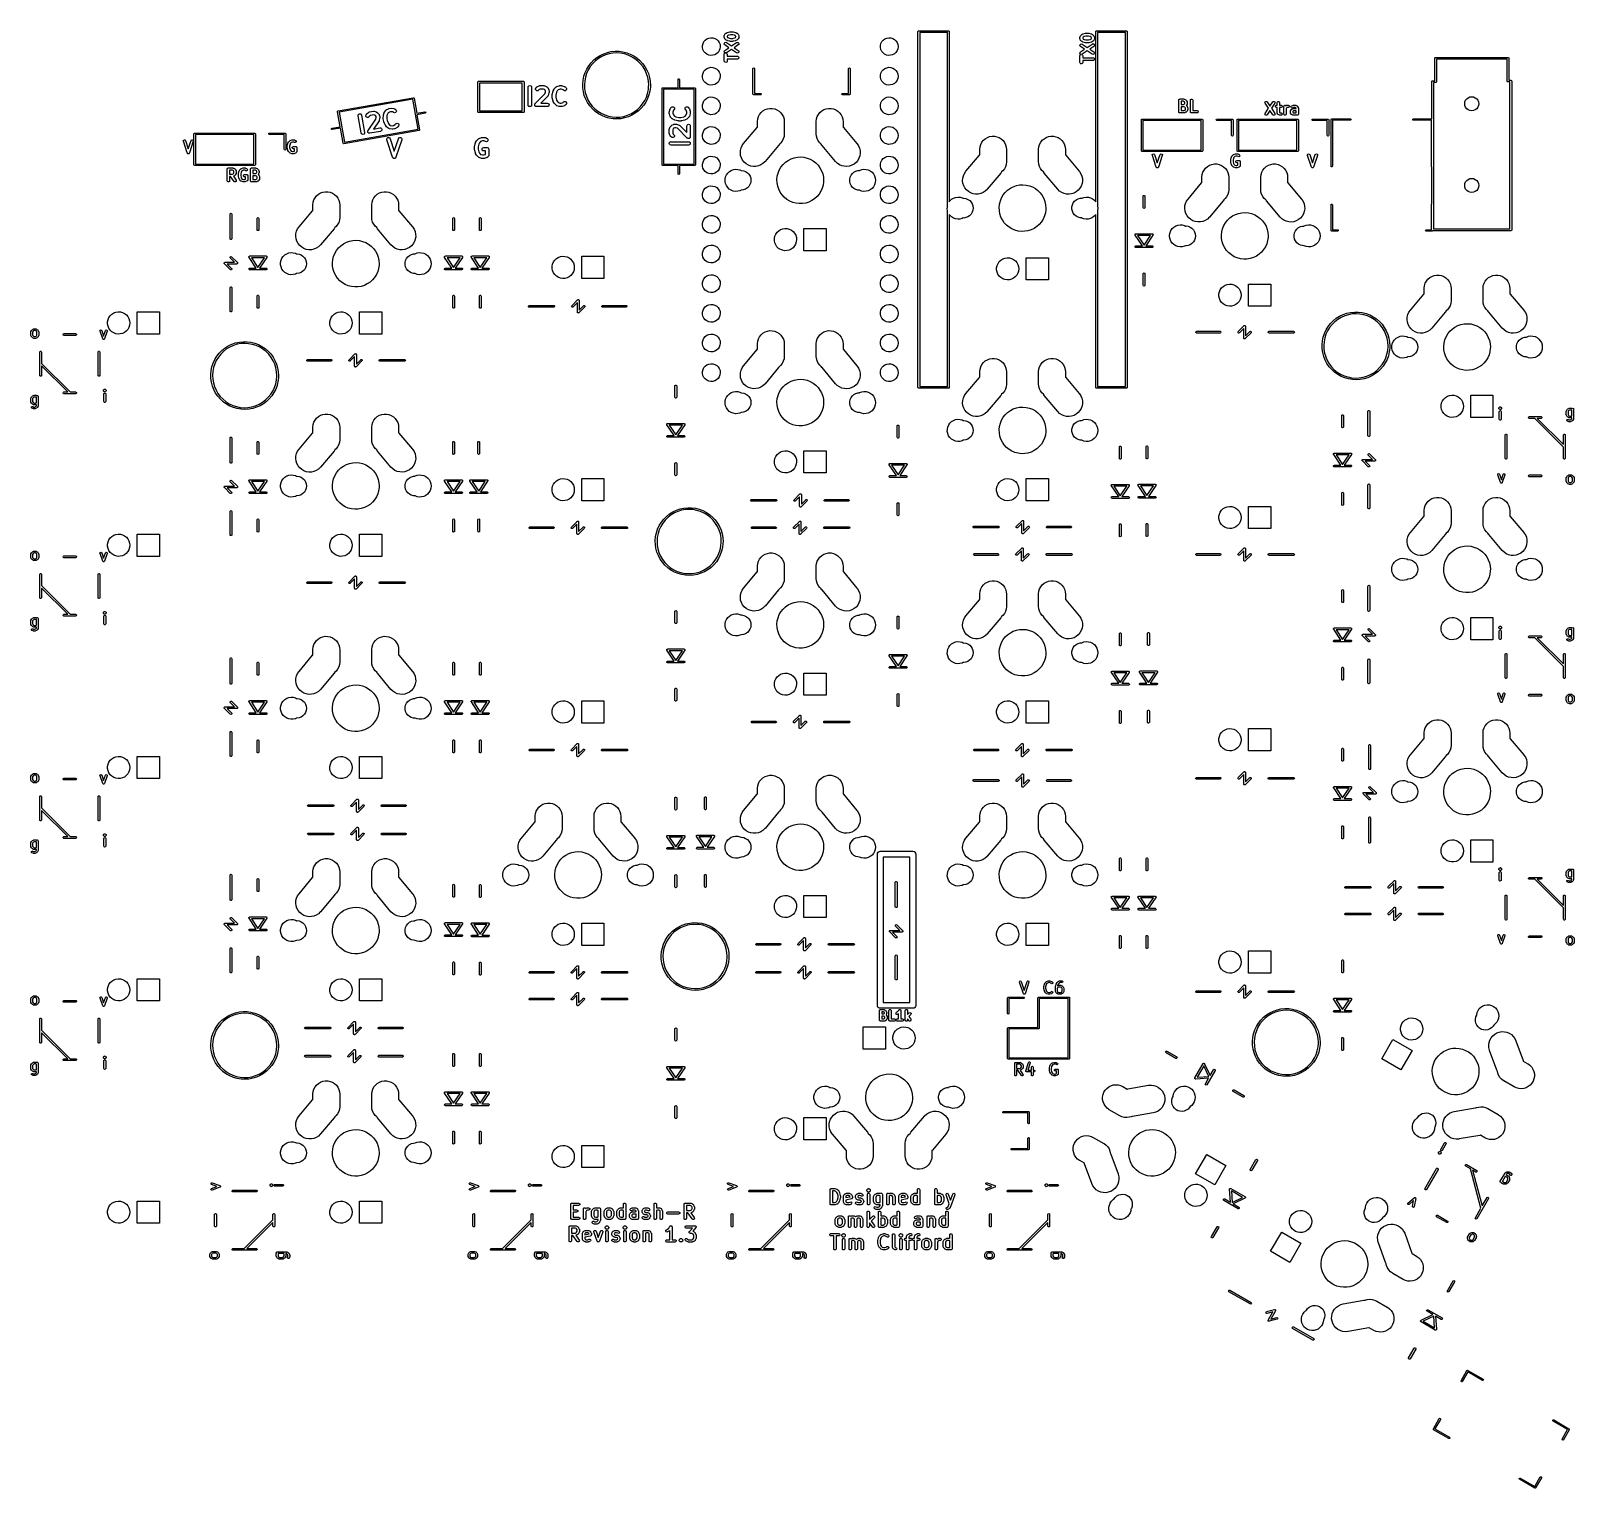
# Model space of a CAD drawing. Extents: x 0 to 132, y -20 to 105.
import ezdxf

# ---------------------------------------------------------------- set-up
doc = ezdxf.new("R2010")
doc.units = 0
doc.layers.add('BLACK', color=7, linetype='CONTINUOUS')

msp = doc.modelspace()

# ---------------------------------------------------------------- linework, layer by layer
at = {"layer": 'BLACK', "linetype": 'CONTINUOUS'}
for p, q in [((57.8985, 104.467), (58.0609, 104.536)), ((58.0609, 104.536), (58.2348, 104.566)), ((58.2348, 104.566), (58.4109, 104.555)), ((58.4109, 104.555), (58.5798, 104.504)), ((58.5798, 104.504), (58.7325, 104.416)), ((59.3814, 104.71), (59.3865, 104.746)), ((59.3814, 104.615), (59.3814, 104.71)), ((59.3845, 104.604), (59.3814, 104.615)), ((59.3833, 104.593), (59.3845, 104.604)), ((59.3946, 104.559), (59.3833, 104.593)), ((59.3865, 104.746), (59.3926, 104.755)), ((59.3926, 104.755), (59.3946, 104.766)), ((59.3946, 104.766), (59.4422, 104.861)), ((59.4422, 104.464), (59.3946, 104.559)), ((59.4422, 104.861), (59.4627, 104.891)), ((59.4627, 104.891), (59.4646, 104.892)), ((59.4646, 104.892), (59.4656, 104.894)), ((59.4656, 104.894), (59.5132, 104.942)), ((59.5132, 104.942), (59.542, 104.963)), ((59.542, 104.963), (59.5441, 104.963)), ((59.5441, 104.963), (59.5457, 104.965)), ((59.5457, 104.965), (59.641, 105.013)), ((59.6567, 104.731), (59.6314, 104.681)), ((59.6314, 104.681), (59.6314, 104.645)), ((59.6314, 104.645), (59.6567, 104.594)), ((59.641, 105.013), (59.6626, 105.02)), ((59.6757, 104.75), (59.6567, 104.731)), ((59.6567, 104.594), (59.6757, 104.575)), ((59.6626, 105.02), (59.6665, 105.022)), ((59.6665, 105.022), (59.857, 105.07)), ((59.7405, 104.783), (59.6757, 104.75)), ((59.6757, 104.575), (59.7405, 104.542)), ((59.9027, 104.823), (59.7405, 104.783)), ((59.7405, 104.542), (59.9027, 104.502)), ((59.857, 105.07), (59.8839, 105.072)), ((59.8839, 105.072), (59.8873, 105.073)), ((59.8873, 105.073), (60.1254, 105.073)), ((60.11, 104.823), (59.9027, 104.823)), ((59.9027, 104.502), (60.11, 104.502)), ((60.2723, 104.783), (60.11, 104.823)), ((60.11, 104.502), (60.2723, 104.542)), ((60.1254, 105.073), (60.1522, 105.069)), ((60.1522, 105.069), (60.1557, 105.07)), ((60.1557, 105.07), (60.3462, 105.022)), ((60.3371, 104.75), (60.2723, 104.783)), ((60.2723, 104.542), (60.3371, 104.575)), ((60.356, 104.731), (60.3371, 104.75)), ((60.3371, 104.575), (60.356, 104.594)), ((60.3462, 105.022), (60.3674, 105.013)), ((60.3814, 104.681), (60.356, 104.731)), ((60.356, 104.594), (60.3814, 104.645)), ((60.3674, 105.013), (60.3718, 105.013)), ((60.3718, 105.013), (60.467, 104.965)), ((60.3814, 104.645), (60.3814, 104.681)), ((60.467, 104.965), (60.4965, 104.944)), ((60.4965, 104.944), (60.4976, 104.943)), ((60.4976, 104.943), (60.4995, 104.942)), ((60.4995, 104.942), (60.5471, 104.894)), ((60.5471, 104.894), (60.5686, 104.865)), ((60.5686, 104.865), (60.5691, 104.863)), ((60.5691, 104.863), (60.5706, 104.861)), ((60.5706, 104.861), (60.6182, 104.766)), ((60.6182, 104.559), (60.5706, 104.464)), ((60.6182, 104.766), (60.6295, 104.732)), ((60.6202, 104.57), (60.6182, 104.559)), ((60.6262, 104.58), (60.6202, 104.57)), ((60.6314, 104.615), (60.6262, 104.58)), ((60.6295, 104.732), (60.6282, 104.721)), ((60.6282, 104.721), (60.6314, 104.71)), ((60.6314, 104.71), (60.6314, 104.615)), ((73.1385, 104.467), (73.3009, 104.536)), ((73.3009, 104.536), (73.4748, 104.566)), ((73.4748, 104.566), (73.6509, 104.555)), ((73.6509, 104.555), (73.8198, 104.504)), ((73.8198, 104.504), (73.9725, 104.416)), ((75.981, 105.075), (75.9827, 105.085)), ((75.981, 74.5955), (75.981, 105.075)), ((75.9821, 105.089), (75.9838, 105.091)), ((75.9827, 105.085), (75.9821, 105.089)), ((75.9838, 105.091), (75.9855, 105.101)), ((75.9855, 105.101), (75.998, 105.116)), ((75.998, 105.116), (76.0078, 105.133)), ((76.0078, 105.133), (76.0142, 105.135)), ((76.0142, 105.135), (76.0185, 105.14)), ((76.0185, 105.14), (76.0377, 105.144)), ((76.0377, 105.144), (76.056, 105.15)), ((76.056, 105.15), (78.596, 105.15)), ((76.131, 105), (76.131, 74.6705)), ((78.521, 105), (76.131, 105)), ((78.521, 90.1566), (78.521, 105)), ((78.596, 105.15), (78.6057, 105.149)), ((78.6057, 105.149), (78.609, 105.149)), ((78.609, 105.149), (78.6119, 105.148)), ((78.6119, 105.148), (78.6217, 105.146)), ((78.6217, 105.146), (78.6366, 105.133)), ((78.6366, 105.133), (78.6535, 105.124)), ((78.6535, 105.124), (78.6558, 105.117)), ((78.6558, 105.117), (78.661, 105.113)), ((78.661, 105.113), (78.6643, 105.094)), ((78.6643, 105.094), (78.671, 105.075)), ((78.671, 105.075), (78.671, 90.5035)), ((89.8614, 104.583), (89.8665, 104.619)), ((89.8614, 104.488), (89.8614, 104.583)), ((89.8665, 104.619), (89.8726, 104.628)), ((89.8726, 104.628), (89.8746, 104.639)), ((89.8746, 104.639), (89.9222, 104.734)), ((89.9222, 104.734), (89.9427, 104.764)), ((89.9427, 104.764), (89.9446, 104.765)), ((89.9446, 104.765), (89.9456, 104.767)), ((89.9456, 104.767), (89.9932, 104.815)), ((89.9932, 104.815), (90.022, 104.836)), ((90.022, 104.836), (90.0241, 104.836)), ((90.0241, 104.836), (90.0257, 104.838)), ((90.0257, 104.838), (90.121, 104.886)), ((90.1367, 104.604), (90.1114, 104.554)), ((90.1114, 104.554), (90.1114, 104.518)), ((90.1114, 104.518), (90.1367, 104.467)), ((90.121, 104.886), (90.1426, 104.893)), ((90.1557, 104.623), (90.1367, 104.604)), ((90.1426, 104.893), (90.1465, 104.895)), ((90.1465, 104.895), (90.337, 104.943)), ((90.2205, 104.656), (90.1557, 104.623)), ((90.3827, 104.696), (90.2205, 104.656)), ((90.337, 104.943), (90.3639, 104.945)), ((90.3639, 104.945), (90.3673, 104.946)), ((90.3673, 104.946), (90.6054, 104.946)), ((90.59, 104.696), (90.3827, 104.696)), ((90.7523, 104.656), (90.59, 104.696)), ((90.6054, 104.946), (90.6322, 104.942)), ((90.6322, 104.942), (90.6357, 104.943)), ((90.6357, 104.943), (90.8262, 104.895)), ((90.8171, 104.623), (90.7523, 104.656)), ((90.836, 104.604), (90.8171, 104.623)), ((90.8262, 104.895), (90.8474, 104.886)), ((90.8614, 104.554), (90.836, 104.604)), ((90.836, 104.467), (90.8614, 104.518)), ((90.8474, 104.886), (90.8518, 104.886)), ((90.8518, 104.886), (90.947, 104.838)), ((90.8614, 104.518), (90.8614, 104.554)), ((90.947, 104.838), (90.9765, 104.817)), ((90.9765, 104.817), (90.9776, 104.816)), ((90.9776, 104.816), (90.9795, 104.815)), ((90.9795, 104.815), (91.0271, 104.767)), ((91.0271, 104.767), (91.0486, 104.738)), ((91.0486, 104.738), (91.0491, 104.736)), ((91.0491, 104.736), (91.0506, 104.734)), ((91.0506, 104.734), (91.0982, 104.639)), ((91.0982, 104.639), (91.1095, 104.605)), ((91.1095, 104.605), (91.1082, 104.594)), ((91.1082, 104.594), (91.1114, 104.583)), ((91.1114, 104.583), (91.1114, 104.488)), ((91.221, 105.075), (91.2227, 105.085)), ((91.221, 90.5106), (91.221, 105.075)), ((91.2221, 105.089), (91.2238, 105.091)), ((91.2227, 105.085), (91.2221, 105.089)), ((91.2238, 105.091), (91.2255, 105.101)), ((91.2255, 105.101), (91.238, 105.116)), ((91.238, 105.116), (91.2478, 105.133)), ((91.2478, 105.133), (91.2541, 105.135)), ((91.2541, 105.135), (91.2585, 105.14)), ((91.2585, 105.14), (91.2777, 105.144)), ((91.2777, 105.144), (91.296, 105.15)), ((91.296, 105.15), (93.836, 105.15)), ((91.371, 105), (91.371, 90.1714)), ((93.761, 105), (91.371, 105)), ((93.761, 74.6705), (93.761, 105)), ((93.836, 105.15), (93.8457, 105.149)), ((93.8457, 105.149), (93.849, 105.149)), ((93.849, 105.149), (93.8519, 105.148)), ((93.8519, 105.148), (93.8617, 105.146)), ((93.8617, 105.146), (93.8766, 105.133)), ((93.8766, 105.133), (93.8935, 105.124)), ((93.8935, 105.124), (93.8958, 105.117)), ((93.8958, 105.117), (93.901, 105.113)), ((93.901, 105.113), (93.9043, 105.094)), ((93.9043, 105.094), (93.911, 105.075)), ((93.911, 105.075), (93.911, 74.5955)), ((48.7493, 103.048), (49.051, 103.192)), ((49.051, 103.192), (49.3672, 103.3)), ((49.5052, 103.181), (49.1882, 103.084)), ((49.3672, 103.3), (49.6938, 103.371)), ((49.8315, 103.239), (49.5052, 103.181)), ((49.6938, 103.371), (50.0264, 103.404)), ((50.1624, 103.257), (49.8315, 103.239)), ((50.0264, 103.404), (50.3606, 103.399)), ((50.4931, 103.235), (50.1624, 103.257)), ((50.3606, 103.399), (50.692, 103.355)), ((50.8188, 103.174), (50.4931, 103.235)), ((50.692, 103.355), (51.0162, 103.274)), ((51.0162, 103.274), (51.3289, 103.156)), ((57.5185, 103.723), (57.5198, 103.9)), ((57.5577, 103.551), (57.5185, 103.723)), ((57.5198, 103.9), (57.5618, 104.071)), ((57.6355, 103.393), (57.5577, 103.551)), ((57.5618, 104.071), (57.6421, 104.228)), ((57.7476, 103.256), (57.6355, 103.393)), ((57.6421, 104.228), (57.7563, 104.363)), ((57.8881, 103.15), (57.7476, 103.256)), ((57.7563, 104.363), (57.8985, 104.467)), ((58.7228, 103.188), (58.5688, 103.102)), ((58.8528, 103.308), (58.7228, 103.188)), ((58.7325, 104.416), (58.8606, 104.294)), ((58.9519, 103.454), (58.8528, 103.308)), ((58.8606, 104.294), (58.9573, 104.147)), ((59.0147, 103.619), (58.9519, 103.454)), ((58.9573, 104.147), (59.0176, 103.981)), ((59.0379, 103.794), (59.0147, 103.619)), ((59.0176, 103.981), (59.038, 103.805)), ((59.038, 103.805), (59.0379, 103.794)), ((59.3823, 104.028), (59.3936, 104.098)), ((59.4104, 103.964), (59.3823, 104.028)), ((59.3829, 103.357), (59.3918, 103.427)), ((59.4132, 103.294), (59.3829, 103.357)), ((59.3865, 103.174), (59.4247, 103.233)), ((59.3918, 103.427), (59.437, 103.481)), ((59.3936, 104.098), (59.4407, 104.15)), ((59.437, 103.94), (59.4104, 103.964)), ((59.473, 103.256), (59.4132, 103.294)), ((59.4247, 103.233), (59.4754, 103.257)), ((59.781, 103.71), (59.437, 103.94)), ((59.437, 103.481), (59.781, 103.71)), ((59.4407, 104.15), (59.5085, 104.169)), ((59.4437, 104.462), (59.4422, 104.464)), ((59.4441, 104.46), (59.4437, 104.462)), ((59.4656, 104.431), (59.4441, 104.46)), ((59.5132, 104.384), (59.4656, 104.431)), ((59.4754, 103.257), (59.473, 103.256)), ((59.5085, 104.169), (59.5757, 104.148)), ((59.5152, 104.383), (59.5132, 104.384)), ((59.5163, 104.381), (59.5152, 104.383)), ((59.5457, 104.36), (59.5163, 104.381)), ((59.5433, 103.258), (59.5256, 103.257)), ((59.5256, 103.257), (59.5584, 103.252)), ((59.5757, 103.273), (59.5433, 103.258)), ((59.641, 104.313), (59.5457, 104.36)), ((59.5584, 103.252), (59.6116, 103.206)), ((59.5757, 104.148), (60.0064, 103.86)), ((60.0064, 103.56), (59.5757, 103.273)), ((59.6116, 103.206), (59.6314, 103.139)), ((59.6454, 104.312), (59.641, 104.313)), ((59.6665, 104.303), (59.6454, 104.312)), ((59.857, 104.256), (59.6665, 104.303)), ((59.8606, 104.256), (59.857, 104.256)), ((59.8873, 104.252), (59.8606, 104.256)), ((60.1254, 104.252), (59.8873, 104.252)), ((60.0064, 103.86), (60.437, 104.148)), ((60.437, 103.273), (60.0064, 103.56)), ((60.1289, 104.253), (60.1254, 104.252)), ((60.1557, 104.256), (60.1289, 104.253)), ((60.3462, 104.303), (60.1557, 104.256)), ((60.5757, 103.94), (60.2317, 103.71)), ((60.2317, 103.71), (60.5757, 103.481)), ((60.3501, 104.306), (60.3462, 104.303)), ((60.3718, 104.313), (60.3501, 104.306)), ((60.467, 104.36), (60.3718, 104.313)), ((60.437, 104.148), (60.4694, 104.163)), ((60.5042, 103.252), (60.437, 103.273)), ((60.4686, 104.362), (60.467, 104.36)), ((60.4708, 104.362), (60.4686, 104.362)), ((60.4694, 104.163), (60.5398, 104.164)), ((60.4995, 104.384), (60.4708, 104.362)), ((60.5471, 104.431), (60.4995, 104.384)), ((60.5721, 103.271), (60.5042, 103.252)), ((60.5398, 104.164), (60.5996, 104.127)), ((60.5482, 104.433), (60.5471, 104.431)), ((60.5501, 104.434), (60.5482, 104.433)), ((60.5706, 104.464), (60.5501, 104.434)), ((60.6191, 103.323), (60.5721, 103.271)), ((60.6209, 103.994), (60.5757, 103.94)), ((60.5757, 103.481), (60.6024, 103.457)), ((60.5996, 104.127), (60.6298, 104.063)), ((60.6024, 103.457), (60.6304, 103.392)), ((60.6304, 103.392), (60.6191, 103.323)), ((60.6298, 104.063), (60.6209, 103.994)), ((72.7585, 103.723), (72.7598, 103.9)), ((72.7977, 103.551), (72.7585, 103.723)), ((72.7598, 103.9), (72.8018, 104.071)), ((72.8755, 103.393), (72.7977, 103.551)), ((72.8018, 104.071), (72.8821, 104.228)), ((72.9876, 103.256), (72.8755, 103.393)), ((72.8821, 104.228), (72.9963, 104.363)), ((73.1281, 103.15), (72.9876, 103.256)), ((72.9963, 104.363), (73.1385, 104.467)), ((73.9628, 103.188), (73.8088, 103.102)), ((74.0928, 103.308), (73.9628, 103.188)), ((73.9725, 104.416), (74.1006, 104.294)), ((74.1919, 103.454), (74.0928, 103.308)), ((74.1006, 104.294), (74.1973, 104.147)), ((74.2547, 103.619), (74.1919, 103.454)), ((74.1973, 104.147), (74.2576, 103.981)), ((74.2779, 103.794), (74.2547, 103.619)), ((74.2576, 103.981), (74.278, 103.805)), ((74.278, 103.805), (74.2779, 103.794)), ((89.8645, 104.477), (89.8614, 104.488)), ((89.8623, 103.901), (89.8736, 103.971)), ((89.8904, 103.837), (89.8623, 103.901)), ((89.8629, 103.23), (89.8718, 103.3)), ((89.8932, 103.167), (89.8629, 103.23)), ((89.8633, 104.466), (89.8645, 104.477)), ((89.8746, 104.432), (89.8633, 104.466)), ((89.8718, 103.3), (89.917, 103.354)), ((89.8736, 103.971), (89.9207, 104.023)), ((89.9222, 104.337), (89.8746, 104.432)), ((89.917, 103.813), (89.8904, 103.837)), ((90.261, 103.583), (89.917, 103.813)), ((89.917, 103.354), (90.261, 103.583)), ((89.9207, 104.023), (89.9885, 104.042)), ((89.9237, 104.335), (89.9222, 104.337)), ((89.9241, 104.333), (89.9237, 104.335)), ((89.9456, 104.304), (89.9241, 104.333)), ((89.9932, 104.257), (89.9456, 104.304)), ((89.9885, 104.042), (90.0557, 104.021)), ((89.9952, 104.256), (89.9932, 104.257)), ((89.9963, 104.254), (89.9952, 104.256)), ((90.0257, 104.233), (89.9963, 104.254)), ((90.121, 104.186), (90.0257, 104.233)), ((90.0557, 104.021), (90.4864, 103.733)), ((90.4864, 103.433), (90.0557, 103.146)), ((90.1254, 104.185), (90.121, 104.186)), ((90.1465, 104.176), (90.1254, 104.185)), ((90.1367, 104.467), (90.1557, 104.448)), ((90.337, 104.129), (90.1465, 104.176)), ((90.1557, 104.448), (90.2205, 104.415)), ((90.2205, 104.415), (90.3827, 104.375)), ((90.3406, 104.129), (90.337, 104.129)), ((90.3673, 104.125), (90.3406, 104.129)), ((90.6054, 104.125), (90.3673, 104.125)), ((90.3827, 104.375), (90.59, 104.375)), ((90.4864, 103.733), (90.917, 104.021)), ((90.917, 103.146), (90.4864, 103.433)), ((90.59, 104.375), (90.7523, 104.415)), ((90.6089, 104.126), (90.6054, 104.125)), ((90.6357, 104.129), (90.6089, 104.126)), ((90.8262, 104.176), (90.6357, 104.129)), ((91.0557, 103.813), (90.7117, 103.583)), ((90.7117, 103.583), (91.0557, 103.354)), ((90.7523, 104.415), (90.8171, 104.448)), ((90.8171, 104.448), (90.836, 104.467)), ((90.8301, 104.179), (90.8262, 104.176)), ((90.8518, 104.186), (90.8301, 104.179)), ((90.947, 104.233), (90.8518, 104.186)), ((90.917, 104.021), (90.9494, 104.036)), ((90.9486, 104.235), (90.947, 104.233)), ((90.9508, 104.235), (90.9486, 104.235)), ((90.9494, 104.036), (91.0198, 104.037)), ((90.9795, 104.257), (90.9508, 104.235)), ((91.0271, 104.304), (90.9795, 104.257)), ((91.0198, 104.037), (91.0796, 104)), ((91.0282, 104.306), (91.0271, 104.304)), ((91.0301, 104.307), (91.0282, 104.306)), ((91.0506, 104.337), (91.0301, 104.307)), ((91.0982, 104.432), (91.0506, 104.337)), ((91.0991, 103.196), (91.0521, 103.144)), ((91.1009, 103.867), (91.0557, 103.813)), ((91.0557, 103.354), (91.0824, 103.33)), ((91.0796, 104), (91.1098, 103.936)), ((91.0824, 103.33), (91.1104, 103.265)), ((91.1002, 104.443), (91.0982, 104.432)), ((91.1104, 103.265), (91.0991, 103.196)), ((91.1062, 104.453), (91.1002, 104.443)), ((91.1098, 103.936), (91.1009, 103.867)), ((91.1114, 104.488), (91.1062, 104.453)), ((47.4485, 101.572), (47.5892, 101.876)), ((47.5892, 101.876), (47.7639, 102.161)), ((47.8953, 102.087), (47.7214, 101.805)), ((47.7639, 102.161), (47.9701, 102.424)), ((48.1018, 102.346), (47.8953, 102.087)), ((47.9701, 102.424), (48.2052, 102.661)), ((48.338, 102.578), (48.1018, 102.346)), ((48.2052, 102.661), (48.4661, 102.87)), ((48.6003, 102.781), (48.338, 102.578)), ((48.4661, 102.87), (48.7493, 103.048)), ((48.8851, 102.95), (48.6003, 102.781)), ((49.1882, 103.084), (48.8851, 102.95)), ((51.1347, 103.074), (50.8188, 103.174)), ((51.4364, 102.937), (51.1347, 103.074)), ((51.3289, 103.156), (51.626, 103.003)), ((51.7194, 102.764), (51.4364, 102.937)), ((51.626, 103.003), (51.9034, 102.816)), ((51.9797, 102.559), (51.7194, 102.764)), ((51.9034, 102.816), (52.1576, 102.599)), ((52.2134, 102.324), (51.9797, 102.559)), ((52.1576, 102.599), (52.3851, 102.354)), ((52.4172, 102.063), (52.2134, 102.324)), ((52.3851, 102.354), (52.583, 102.085)), ((52.5881, 101.779), (52.4172, 102.063)), ((52.583, 102.085), (52.7486, 101.794)), ((57.7563, 101.823), (57.8985, 101.927)), ((58.0494, 103.078), (57.8881, 103.15)), ((57.8985, 101.927), (58.0609, 101.996)), ((58.2228, 103.045), (58.0494, 103.078)), ((58.0609, 101.996), (58.2348, 102.026)), ((58.3991, 103.054), (58.2228, 103.045)), ((58.2348, 102.026), (58.4109, 102.015)), ((58.5688, 103.102), (58.3991, 103.054)), ((58.4109, 102.015), (58.5798, 101.964)), ((58.5798, 101.964), (58.7325, 101.876)), ((58.7325, 101.876), (58.8606, 101.754)), ((59.3814, 103.139), (59.3865, 103.174)), ((59.3814, 102.567), (59.3814, 103.139)), ((59.4012, 102.5), (59.3814, 102.567)), ((59.4543, 102.454), (59.4012, 102.5)), ((59.524, 102.444), (59.4543, 102.454)), ((59.5881, 102.473), (59.524, 102.444)), ((59.6262, 102.532), (59.5881, 102.473)), ((59.6314, 102.567), (59.6262, 102.532)), ((59.6314, 103.139), (59.6314, 102.978)), ((59.6314, 102.978), (60.5064, 102.978)), ((60.5064, 102.728), (59.6314, 102.728)), ((59.6314, 102.728), (59.6314, 102.567)), ((60.5064, 102.978), (60.5419, 102.973)), ((60.5739, 102.748), (60.5064, 102.728)), ((60.5419, 102.973), (60.601, 102.935)), ((60.62, 102.801), (60.5739, 102.748)), ((60.601, 102.935), (60.6301, 102.871)), ((60.6301, 102.871), (60.62, 102.801)), ((61.841, 101.925), (61.8586, 101.968)), ((61.841, 99.7255), (61.841, 101.925)), ((61.8586, 101.968), (61.901, 101.986)), ((61.901, 101.986), (61.9434, 101.968)), ((61.9434, 101.968), (61.961, 101.925)), ((61.961, 101.925), (61.961, 99.7855)), ((70.041, 101.925), (70.0586, 101.968)), ((70.041, 99.7855), (70.041, 101.925)), ((70.0586, 101.968), (70.101, 101.986)), ((70.101, 101.986), (70.1434, 101.968)), ((70.1434, 101.968), (70.161, 101.925)), ((70.161, 101.925), (70.161, 99.7255)), ((72.9963, 101.823), (73.1385, 101.927)), ((73.2894, 103.078), (73.1281, 103.15)), ((73.1385, 101.927), (73.3009, 101.996)), ((73.4628, 103.045), (73.2894, 103.078)), ((73.3009, 101.996), (73.4748, 102.026)), ((73.6391, 103.054), (73.4628, 103.045)), ((73.4748, 102.026), (73.6509, 102.015)), ((73.8088, 103.102), (73.6391, 103.054)), ((73.6509, 102.015), (73.8198, 101.964)), ((73.8198, 101.964), (73.9725, 101.876)), ((73.9725, 101.876), (74.1006, 101.754)), ((89.8614, 103.012), (89.8665, 103.047)), ((89.8614, 102.44), (89.8614, 103.012)), ((89.8812, 102.373), (89.8614, 102.44)), ((89.8665, 103.047), (89.9047, 103.106)), ((89.9343, 102.327), (89.8812, 102.373)), ((89.953, 103.129), (89.8932, 103.167)), ((89.9047, 103.106), (89.9554, 103.13)), ((90.004, 102.317), (89.9343, 102.327)), ((89.9554, 103.13), (89.953, 103.129)), ((90.0681, 102.346), (90.004, 102.317)), ((90.0233, 103.131), (90.0056, 103.13)), ((90.0056, 103.13), (90.0384, 103.125)), ((90.0557, 103.146), (90.0233, 103.131)), ((90.0384, 103.125), (90.0916, 103.079)), ((90.1062, 102.405), (90.0681, 102.346)), ((90.0916, 103.079), (90.1114, 103.012)), ((90.1114, 102.44), (90.1062, 102.405)), ((90.1114, 103.012), (90.1114, 102.851)), ((90.1114, 102.851), (90.9864, 102.851)), ((90.9864, 102.601), (90.1114, 102.601)), ((90.1114, 102.601), (90.1114, 102.44)), ((90.9842, 103.125), (90.917, 103.146)), ((91.0521, 103.144), (90.9842, 103.125)), ((90.9864, 102.851), (91.0219, 102.846)), ((91.0539, 102.621), (90.9864, 102.601)), ((91.0219, 102.846), (91.081, 102.808)), ((91.1, 102.674), (91.0539, 102.621)), ((91.081, 102.808), (91.1101, 102.744)), ((91.1101, 102.744), (91.1, 102.674)), ((120.275, 102.8), (120.277, 102.81)), ((120.275, 100.875), (120.275, 102.8)), ((120.276, 102.813), (120.278, 102.816)), ((120.277, 102.81), (120.276, 102.813)), ((120.278, 102.816), (120.28, 102.826)), ((120.28, 102.826), (120.292, 102.841)), ((120.292, 102.841), (120.302, 102.857)), ((120.302, 102.857), (120.308, 102.86)), ((120.308, 102.86), (120.312, 102.865)), ((120.312, 102.865), (120.332, 102.868)), ((120.332, 102.868), (120.35, 102.875)), ((120.35, 102.875), (126.55, 102.875)), ((120.425, 102.725), (120.425, 100.8)), ((126.475, 102.725), (120.425, 102.725)), ((126.475, 100.85), (126.475, 102.725)), ((126.55, 102.875), (126.56, 102.873)), ((126.56, 102.873), (126.563, 102.874)), ((126.563, 102.874), (126.566, 102.872)), ((126.566, 102.872), (126.576, 102.87)), ((126.576, 102.87), (126.591, 102.858)), ((126.591, 102.858), (126.607, 102.848)), ((126.607, 102.848), (126.61, 102.842)), ((126.61, 102.842), (126.615, 102.837)), ((126.615, 102.837), (126.618, 102.818)), ((126.618, 102.818), (126.625, 102.8)), ((126.625, 102.8), (126.625, 100.925)), ((38.262, 100.757), (38.2637, 100.767)), ((38.262, 98.2175), (38.262, 100.757)), ((38.2631, 100.771), (38.2648, 100.773)), ((38.2637, 100.767), (38.2631, 100.771)), ((38.2648, 100.773), (38.2665, 100.783)), ((38.2665, 100.783), (38.279, 100.798)), ((38.279, 100.798), (38.2888, 100.815)), ((38.2888, 100.815), (38.2951, 100.817)), ((38.2951, 100.817), (38.2995, 100.822)), ((38.2995, 100.822), (38.3187, 100.826)), ((38.3187, 100.826), (38.337, 100.832)), ((38.337, 100.832), (42.147, 100.832)), ((38.412, 100.682), (38.412, 98.2925)), ((42.072, 100.682), (38.412, 100.682)), ((42.072, 98.2925), (42.072, 100.682)), ((42.147, 100.832), (42.1567, 100.831)), ((42.1567, 100.831), (42.16, 100.831)), ((42.16, 100.831), (42.1629, 100.83)), ((42.1629, 100.83), (42.1727, 100.828)), ((42.1727, 100.828), (42.1876, 100.815)), ((42.1876, 100.815), (42.2045, 100.806)), ((42.2045, 100.806), (42.2068, 100.799)), ((42.2068, 100.799), (42.212, 100.795)), ((42.212, 100.795), (42.2153, 100.776)), ((42.2153, 100.776), (42.222, 100.757)), ((42.222, 100.757), (42.222, 98.2175)), ((47.246, 100.595), (47.2757, 100.928)), ((47.2476, 100.532), (47.246, 100.595)), ((47.2548, 100.261), (47.2476, 100.532)), ((47.2757, 100.928), (47.3435, 101.255)), ((47.3435, 101.255), (47.4485, 101.572)), ((47.4181, 100.863), (47.3947, 100.532)), ((47.3947, 100.532), (47.4112, 100.201)), ((47.4811, 101.188), (47.4181, 100.863)), ((47.5827, 101.504), (47.4811, 101.188)), ((47.7214, 101.805), (47.5827, 101.504)), ((52.7237, 101.477), (52.5881, 101.779)), ((52.8219, 101.16), (52.7237, 101.477)), ((52.7486, 101.794), (52.8798, 101.487)), ((52.8815, 100.834), (52.8219, 101.16)), ((52.8798, 101.487), (52.9747, 101.166)), ((52.9014, 100.504), (52.8815, 100.834)), ((52.9747, 101.166), (53.0322, 100.837)), ((53.0322, 100.837), (53.0514, 100.504)), ((55.422, 100.987), (55.4396, 101.03)), ((55.422, 100.277), (55.422, 100.987)), ((55.4396, 101.03), (55.482, 101.047)), ((55.482, 101.047), (55.5244, 101.03)), ((55.5244, 101.03), (55.542, 100.987)), ((55.542, 100.987), (55.542, 100.277)), ((57.5185, 101.183), (57.5198, 101.36)), ((57.5577, 101.011), (57.5185, 101.183)), ((57.5198, 101.36), (57.5618, 101.531)), ((57.6355, 100.853), (57.5577, 101.011)), ((57.5618, 101.531), (57.6421, 101.688)), ((57.7476, 100.716), (57.6355, 100.853)), ((57.6421, 101.688), (57.7563, 101.823)), ((57.8881, 100.61), (57.7476, 100.716)), ((58.0494, 100.538), (57.8881, 100.61)), ((58.2228, 100.505), (58.0494, 100.538)), ((58.5688, 100.562), (58.3991, 100.514)), ((58.7228, 100.648), (58.5688, 100.562)), ((58.8528, 100.768), (58.7228, 100.648)), ((58.9519, 100.914), (58.8528, 100.768)), ((58.8606, 101.754), (58.9573, 101.607)), ((59.0147, 101.079), (58.9519, 100.914)), ((58.9573, 101.607), (59.0176, 101.441)), ((59.0379, 101.254), (59.0147, 101.079)), ((59.0176, 101.441), (59.038, 101.265)), ((59.038, 101.265), (59.0379, 101.254)), ((72.7585, 101.183), (72.7598, 101.36)), ((72.7977, 101.011), (72.7585, 101.183)), ((72.7598, 101.36), (72.8018, 101.531)), ((72.8755, 100.853), (72.7977, 101.011)), ((72.8018, 101.531), (72.8821, 101.688)), ((72.9876, 100.716), (72.8755, 100.853)), ((72.8821, 101.688), (72.9963, 101.823)), ((73.1281, 100.61), (72.9876, 100.716)), ((73.2894, 100.538), (73.1281, 100.61)), ((73.4628, 100.505), (73.2894, 100.538)), ((73.8088, 100.562), (73.6391, 100.514)), ((73.9628, 100.648), (73.8088, 100.562)), ((74.0928, 100.768), (73.9628, 100.648)), ((74.1919, 100.914), (74.0928, 100.768)), ((74.1006, 101.754), (74.1973, 101.607)), ((74.2547, 101.079), (74.1919, 100.914)), ((74.1973, 101.607), (74.2576, 101.441)), ((74.2779, 101.254), (74.2547, 101.079)), ((74.2576, 101.441), (74.278, 101.265)), ((74.278, 101.265), (74.2779, 101.254)), ((120.025, 100.8), (120.027, 100.81)), ((120.025, 97.61), (120.025, 100.8)), ((120.026, 100.813), (120.028, 100.816)), ((120.027, 100.81), (120.026, 100.813)), ((120.028, 100.816), (120.03, 100.826)), ((120.03, 100.826), (120.042, 100.841)), ((120.042, 100.841), (120.052, 100.857)), ((120.052, 100.857), (120.058, 100.86)), ((120.058, 100.86), (120.062, 100.865)), ((120.062, 100.865), (120.082, 100.868)), ((120.082, 100.868), (120.1, 100.875)), ((120.1, 100.875), (120.275, 100.875)), ((120.35, 100.725), (120.175, 100.725)), ((120.175, 100.725), (120.175, 88.175)), ((120.368, 100.732), (120.35, 100.725)), ((120.387, 100.735), (120.368, 100.732)), ((120.392, 100.74), (120.387, 100.735)), ((120.398, 100.743), (120.392, 100.74)), ((120.408, 100.759), (120.398, 100.743)), ((120.42, 100.774), (120.408, 100.759)), ((120.422, 100.784), (120.42, 100.774)), ((120.424, 100.787), (120.422, 100.784)), ((120.425, 100.8), (120.423, 100.79)), ((120.423, 100.79), (120.424, 100.787)), ((126.482, 100.832), (126.475, 100.85)), ((126.485, 100.812), (126.482, 100.832)), ((126.49, 100.808), (126.485, 100.812)), ((126.493, 100.802), (126.49, 100.808)), ((126.509, 100.792), (126.493, 100.802)), ((126.524, 100.78), (126.509, 100.792)), ((126.534, 100.778), (126.524, 100.78)), ((126.537, 100.776), (126.534, 100.778)), ((126.54, 100.777), (126.537, 100.776)), ((126.55, 100.775), (126.54, 100.777)), ((126.725, 100.775), (126.55, 100.775)), ((126.625, 100.925), (126.8, 100.925)), ((126.725, 88.175), (126.725, 100.775)), ((126.8, 100.925), (126.81, 100.923)), ((126.81, 100.923), (126.813, 100.924)), ((126.813, 100.924), (126.816, 100.922)), ((126.816, 100.922), (126.826, 100.92)), ((126.826, 100.92), (126.841, 100.908)), ((126.841, 100.908), (126.857, 100.898)), ((126.857, 100.898), (126.86, 100.892)), ((126.86, 100.892), (126.865, 100.887)), ((126.865, 100.887), (126.868, 100.868)), ((126.868, 100.868), (126.875, 100.85)), ((126.875, 100.85), (126.875, 88.1)), ((26.2822, 98.2891), (32.7228, 99.4247)), ((32.6846, 99.2961), (26.3621, 98.1813)), ((33.1395, 96.7159), (32.6846, 99.2961)), ((32.7228, 99.4247), (32.7228, 99.4247)), ((32.7228, 99.4247), (32.7677, 99.4148)), ((32.7677, 99.4148), (32.7923, 99.3761)), ((32.7923, 99.3761), (33.0198, 98.086)), ((42.5647, 100.309), (42.5848, 100.384)), ((42.5647, 98.8089), (42.5647, 100.309)), ((42.5848, 100.384), (42.6397, 100.439)), ((42.6397, 100.439), (42.7147, 100.459)), ((42.7147, 100.459), (42.7897, 100.439)), ((42.7897, 100.439), (42.8446, 100.384)), ((42.8446, 100.384), (42.8647, 100.309)), ((42.8647, 100.309), (42.8647, 98.8089)), ((43.1801, 98.915), (44.0122, 99.7471)), ((43.2127, 100.205), (43.2515, 100.272)), ((43.2127, 100.127), (43.2127, 100.205)), ((43.2515, 100.06), (43.2127, 100.127)), ((43.2515, 100.272), (43.3229, 100.344)), ((43.3187, 100.021), (43.2515, 100.06)), ((43.3964, 100.021), (43.3187, 100.021)), ((43.3229, 100.344), (43.3438, 100.356)), ((43.3438, 100.356), (43.3619, 100.372)), ((43.3619, 100.372), (43.5048, 100.443)), ((43.4636, 100.06), (43.3964, 100.021)), ((43.5179, 100.114), (43.4636, 100.06)), ((43.5048, 100.443), (43.5385, 100.45)), ((43.6073, 100.159), (43.5179, 100.114)), ((43.5385, 100.45), (43.5719, 100.459)), ((43.5719, 100.459), (43.929, 100.459)), ((43.8936, 100.159), (43.6073, 100.159)), ((44.2493, 99.56), (43.6483, 98.9589)), ((43.983, 100.114), (43.8936, 100.159)), ((43.929, 100.459), (43.9623, 100.45)), ((43.9623, 100.45), (43.9961, 100.443)), ((44.02, 100.077), (43.983, 100.114)), ((43.9961, 100.443), (44.1389, 100.372)), ((44.0122, 99.7471), (44.0647, 99.9047)), ((44.0647, 99.9878), (44.02, 100.077)), ((44.0647, 99.9047), (44.0647, 99.9878)), ((44.1389, 100.372), (44.157, 100.356)), ((44.157, 100.356), (44.1779, 100.344)), ((44.1779, 100.344), (44.2493, 100.272)), ((44.2493, 100.272), (44.2614, 100.251)), ((44.2666, 99.5899), (44.2493, 99.56)), ((44.2614, 100.251), (44.2774, 100.233)), ((44.2856, 99.6186), (44.2666, 99.5899)), ((44.2774, 100.233), (44.3489, 100.09)), ((44.357, 99.8329), (44.2856, 99.6186)), ((44.3489, 100.09), (44.3558, 100.057)), ((44.3558, 100.057), (44.3647, 100.023)), ((44.3585, 99.857), (44.357, 99.8329)), ((44.3647, 99.8804), (44.3585, 99.857)), ((44.3647, 100.023), (44.3647, 99.8804)), ((44.6361, 99.6661), (44.6409, 99.6839)), ((44.6361, 99.4518), (44.6361, 99.6661)), ((44.6409, 99.4339), (44.6361, 99.4518)), ((44.6406, 99.7025), (44.712, 99.9882)), ((44.6409, 99.6839), (44.6406, 99.7025)), ((44.6406, 99.4154), (44.6409, 99.4339)), ((44.712, 99.1297), (44.6406, 99.4154)), ((44.712, 99.9882), (44.7201, 100.003)), ((44.7201, 100.003), (44.7234, 100.019)), ((44.7234, 100.019), (44.7948, 100.162)), ((44.7948, 100.162), (44.8109, 100.18)), ((44.8109, 100.18), (44.8229, 100.201)), ((44.8229, 100.201), (44.9658, 100.344)), ((44.9991, 99.8994), (44.9361, 99.6476)), ((44.9361, 99.6476), (44.9361, 99.4702)), ((44.9361, 99.4702), (44.9991, 99.2184)), ((44.9658, 100.344), (44.9957, 100.361)), ((44.9957, 100.361), (45.0244, 100.38)), ((45.0523, 100.006), (44.9991, 99.8994)), ((44.9991, 99.2184), (45.0523, 99.1121)), ((45.0244, 100.38), (45.2387, 100.451)), ((45.1529, 100.106), (45.0523, 100.006)), ((45.3105, 100.159), (45.1529, 100.106)), ((45.2387, 100.451), (45.2628, 100.453)), ((45.2628, 100.453), (45.2861, 100.459)), ((45.2861, 100.459), (45.429, 100.459)), ((45.4047, 100.159), (45.3105, 100.159)), ((45.5623, 100.106), (45.4047, 100.159)), ((45.429, 100.459), (45.4523, 100.453)), ((45.4523, 100.453), (45.4764, 100.451)), ((45.4764, 100.451), (45.6907, 100.38)), ((45.6086, 100.06), (45.5623, 100.106)), ((45.6759, 100.021), (45.6086, 100.06)), ((45.7535, 100.021), (45.6759, 100.021)), ((45.6907, 100.38), (45.7195, 100.361)), ((45.7195, 100.361), (45.7493, 100.344)), ((45.7493, 100.344), (45.8208, 100.272)), ((45.8208, 100.06), (45.7535, 100.021)), ((45.8208, 100.272), (45.8596, 100.205)), ((45.8596, 100.127), (45.8208, 100.06)), ((45.8596, 100.205), (45.8596, 100.127)), ((47.3019, 99.9296), (47.2548, 100.261)), ((47.3867, 99.6063), (47.3019, 99.9296)), ((47.5081, 99.2949), (47.3867, 99.6063)), ((47.4112, 100.201), (47.4673, 99.8748)), ((47.4673, 99.8748), (47.5623, 99.5573)), ((47.6645, 98.9994), (47.5081, 99.2949)), ((47.5623, 99.5573), (47.6947, 99.2535)), ((47.6947, 99.2535), (47.8626, 98.9678)), ((52.5608, 99.177), (52.7027, 99.4765)), ((52.8126, 99.3504), (52.6624, 99.0518)), ((52.7027, 99.4765), (52.8076, 99.7909)), ((52.8076, 99.7909), (52.874, 100.116)), ((52.9275, 99.6643), (52.8126, 99.3504)), ((52.874, 100.116), (52.9008, 100.446)), ((52.9008, 100.446), (52.9014, 100.504)), ((53.0055, 99.9893), (52.9275, 99.6643)), ((53.0457, 100.321), (53.0055, 99.9893)), ((53.0514, 100.504), (53.0457, 100.321)), ((54.052, 100.218), (54.0696, 100.26)), ((54.052, 93.6775), (54.052, 100.218)), ((54.0696, 100.26), (54.112, 100.277)), ((54.112, 100.277), (55.422, 100.277)), ((56.792, 100.157), (54.172, 100.157)), ((54.172, 100.157), (54.172, 93.7375)), ((55.542, 100.277), (56.852, 100.277)), ((56.792, 93.7375), (56.792, 100.157)), ((56.852, 100.277), (56.8944, 100.26)), ((56.8944, 100.26), (56.912, 100.218)), ((56.912, 100.218), (56.912, 93.6775)), ((57.6421, 99.1483), (57.7563, 99.2828)), ((57.7563, 99.2828), (57.8985, 99.3874)), ((57.8985, 99.3874), (58.0609, 99.4565)), ((58.0609, 99.4565), (58.2348, 99.4864)), ((58.3991, 100.514), (58.2228, 100.505)), ((58.2348, 99.4864), (58.4109, 99.4755)), ((58.4109, 99.4755), (58.5798, 99.4243)), ((58.5798, 99.4243), (58.7325, 99.3357)), ((58.7325, 99.3357), (58.8606, 99.2143)), ((58.8606, 99.2143), (58.9573, 99.0667)), ((61.8586, 99.6831), (61.841, 99.7255)), ((61.901, 99.6655), (61.8586, 99.6831)), ((62.501, 99.6655), (61.901, 99.6655)), ((61.961, 99.7855), (62.501, 99.7855)), ((62.501, 99.7855), (62.5434, 99.7679)), ((62.5434, 99.6831), (62.501, 99.6655)), ((62.5434, 99.7679), (62.561, 99.7255)), ((62.561, 99.7255), (62.5434, 99.6831)), ((69.441, 99.7255), (69.4586, 99.7679)), ((69.4586, 99.6831), (69.441, 99.7255)), ((69.4586, 99.7679), (69.501, 99.7855)), ((69.501, 99.6655), (69.4586, 99.6831)), ((69.501, 99.7855), (70.041, 99.7855)), ((70.101, 99.6655), (69.501, 99.6655)), ((70.1434, 99.6831), (70.101, 99.6655)), ((70.161, 99.7255), (70.1434, 99.6831)), ((72.8821, 99.1483), (72.9963, 99.2828)), ((72.9963, 99.2828), (73.1385, 99.3874)), ((73.1385, 99.3874), (73.3009, 99.4565)), ((73.3009, 99.4565), (73.4748, 99.4864)), ((73.6391, 100.514), (73.4628, 100.505)), ((73.4748, 99.4864), (73.6509, 99.4755)), ((73.6509, 99.4755), (73.8198, 99.4243)), ((73.8198, 99.4243), (73.9725, 99.3357)), ((73.9725, 99.3357), (74.1006, 99.2143)), ((74.1006, 99.2143), (74.1973, 99.0667)), ((98.3333, 99.2126), (98.3382, 99.2277)), ((98.3333, 98.2126), (98.3333, 99.2126)), ((98.3382, 99.2435), (98.3475, 99.2563)), ((98.3382, 99.2277), (98.3382, 99.2435)), ((98.3475, 99.2563), (98.3524, 99.2714)), ((98.3524, 99.2714), (98.3652, 99.2807)), ((98.3652, 99.2807), (98.3746, 99.2935)), ((98.3746, 99.2935), (98.3896, 99.2984)), ((98.3896, 99.2984), (98.4024, 99.3077)), ((98.4024, 99.3077), (98.4183, 99.3077)), ((98.4183, 99.3077), (98.4333, 99.3126)), ((98.4333, 99.3126), (98.7667, 99.3126)), ((98.7667, 99.3126), (98.7886, 99.3055)), ((98.7886, 99.3055), (98.8114, 99.3021)), ((98.8114, 99.3021), (98.9066, 99.2544)), ((98.9066, 99.2544), (98.9182, 99.2431)), ((98.9182, 99.2431), (98.9326, 99.2357)), ((98.9326, 99.2357), (98.9802, 99.1881)), ((99.3333, 99.2126), (99.3524, 99.2714)), ((99.3333, 98.2126), (99.3333, 99.2126)), ((99.3524, 99.2714), (99.4024, 99.3077)), ((99.4024, 99.3077), (99.4642, 99.3077)), ((99.4642, 99.3077), (99.5142, 99.2714)), ((99.5142, 99.2714), (99.5333, 99.2126)), ((99.5333, 99.2126), (99.5333, 98.3126)), ((122.926, 99.2025), (123.022, 99.3278)), ((123.022, 99.3278), (123.147, 99.4239)), ((123.147, 99.4239), (123.293, 99.4844)), ((123.293, 99.4844), (123.45, 99.505)), ((123.45, 99.505), (123.607, 99.4844)), ((123.607, 99.4844), (123.752, 99.4239)), ((123.752, 99.4239), (123.878, 99.3278)), ((123.878, 99.3278), (123.974, 99.2025)), ((26.2335, 98.2196), (26.2435, 98.2644)), ((26.461, 96.9295), (26.2335, 98.2196)), ((26.2435, 98.2644), (26.2822, 98.2891)), ((26.3621, 98.1813), (26.8171, 95.6011)), ((28.0008, 97.8772), (28.0075, 97.9546)), ((28.0075, 97.9546), (28.0521, 98.0182)), ((28.0521, 98.0182), (28.1225, 98.051)), ((28.1225, 98.051), (28.1998, 98.0442)), ((28.1998, 98.0442), (28.2634, 97.9997)), ((28.2634, 97.9997), (28.2962, 97.9293)), ((28.2962, 97.9293), (28.5567, 96.4521)), ((28.657, 97.8873), (28.6835, 97.9602)), ((28.6705, 97.8108), (28.657, 97.8873)), ((28.6835, 97.9602), (28.7415, 98.043)), ((28.7415, 98.043), (28.76, 98.0585)), ((28.76, 98.0585), (28.775, 98.0774)), ((28.775, 98.0774), (28.9033, 98.1726)), ((28.9033, 98.1726), (28.9353, 98.1853)), ((28.9353, 98.1853), (28.9666, 98.1998)), ((28.9666, 98.1998), (29.3183, 98.2618)), ((29.0535, 97.9105), (28.9733, 97.851)), ((29.3355, 97.9603), (29.0535, 97.9105)), ((29.3183, 98.2618), (29.3526, 98.2588)), ((29.4313, 97.9317), (29.3355, 97.9603)), ((29.3526, 98.2588), (29.3871, 98.2579)), ((29.3871, 98.2579), (29.5402, 98.2124)), ((29.4742, 97.9017), (29.4313, 97.9317)), ((29.5338, 97.8214), (29.4742, 97.9017)), ((29.5402, 98.2124), (29.5608, 98.1997)), ((29.5608, 98.1997), (29.5835, 98.1915)), ((29.5835, 98.1915), (29.6662, 98.1335)), ((29.6662, 98.1335), (29.6817, 98.115)), ((29.6817, 98.115), (29.7007, 98.1)), ((29.7007, 98.1), (29.7958, 97.9717)), ((29.7958, 97.9717), (29.8085, 97.9397)), ((29.8085, 97.9397), (29.823, 97.9084)), ((29.823, 97.9084), (29.8479, 97.7677)), ((30.1505, 97.6404), (30.1712, 97.9342)), ((30.1712, 97.9342), (30.1766, 97.9499)), ((30.1766, 97.9499), (30.177, 97.9664)), ((30.177, 97.9664), (30.2226, 98.1195)), ((30.2226, 98.1195), (30.2352, 98.1401)), ((30.2352, 98.1401), (30.2435, 98.1628)), ((30.2435, 98.1628), (30.3594, 98.3283)), ((30.3594, 98.3283), (30.3858, 98.3504)), ((30.3858, 98.3504), (30.4108, 98.3741)), ((30.4108, 98.3741), (30.6094, 98.4817)), ((30.4693, 97.8967), (30.451, 97.6377)), ((30.5032, 98.0106), (30.4693, 97.8967)), ((30.5848, 98.1272), (30.5032, 98.0106)), ((30.7309, 98.2063), (30.5848, 98.1272)), ((30.6094, 98.4817), (30.6329, 98.4873)), ((30.6329, 98.4873), (30.6548, 98.4975)), ((30.6548, 98.4975), (30.7955, 98.5223)), ((30.8236, 98.2226), (30.7309, 98.2063)), ((30.7955, 98.5223), (30.8196, 98.5202)), ((30.8196, 98.5202), (30.8436, 98.523)), ((30.988, 98.1983), (30.8236, 98.2226)), ((30.8436, 98.523), (31.067, 98.4898)), ((31.0417, 98.1606), (30.988, 98.1983)), ((31.1147, 98.1341), (31.0417, 98.1606)), ((31.067, 98.4898), (31.0986, 98.4761)), ((31.0986, 98.4761), (31.131, 98.4643)), ((31.1911, 98.1476), (31.1147, 98.1341)), ((31.131, 98.4643), (31.2138, 98.4064)), ((31.2506, 98.1975), (31.1911, 98.1476)), ((31.2138, 98.4064), (31.2637, 98.3469)), ((31.2772, 98.2704), (31.2506, 98.1975)), ((31.2637, 98.3469), (31.2772, 98.2704)), ((33.0198, 98.086), (33.719, 98.2093)), ((33.7399, 98.0911), (33.0407, 97.9678)), ((33.0407, 97.9678), (33.2681, 96.6777)), ((33.719, 98.2093), (33.7639, 98.1993)), ((33.7786, 98.1158), (33.7399, 98.0911)), ((33.7639, 98.1993), (33.7885, 98.1606)), ((33.7885, 98.1606), (33.7786, 98.1158)), ((38.2687, 98.1992), (38.262, 98.2175)), ((38.272, 98.18), (38.2687, 98.1992)), ((38.2772, 98.1756), (38.272, 98.18)), ((38.2795, 98.1693), (38.2772, 98.1756)), ((38.2964, 98.1595), (38.2795, 98.1693)), ((38.3113, 98.147), (38.2964, 98.1595)), ((38.3211, 98.1453), (38.3113, 98.147)), ((38.324, 98.1436), (38.3211, 98.1453)), ((38.3273, 98.1442), (38.324, 98.1436)), ((38.337, 98.1425), (38.3273, 98.1442)), ((42.147, 98.1425), (38.337, 98.1425)), ((38.412, 98.2925), (42.072, 98.2925)), ((42.1653, 98.1492), (42.147, 98.1425)), ((42.1845, 98.1525), (42.1653, 98.1492)), ((42.1888, 98.1577), (42.1845, 98.1525)), ((42.1952, 98.16), (42.1888, 98.1577)), ((42.205, 98.1769), (42.1952, 98.16)), ((42.2175, 98.1918), (42.205, 98.1769)), ((42.2192, 98.2016), (42.2175, 98.1918)), ((42.2209, 98.2045), (42.2192, 98.2016)), ((42.222, 98.2175), (42.2203, 98.2078)), ((42.2203, 98.2078), (42.2209, 98.2045)), ((42.5848, 98.7339), (42.5647, 98.8089)), ((42.6397, 98.679), (42.5848, 98.7339)), ((42.7147, 98.6589), (42.6397, 98.679)), ((42.7897, 98.679), (42.7147, 98.6589)), ((42.8446, 98.7339), (42.7897, 98.679)), ((42.8647, 98.8089), (42.8446, 98.7339)), ((43.1361, 98.8089), (43.1413, 98.828)), ((43.1413, 98.7899), (43.1361, 98.8089)), ((43.1413, 98.8478), (43.1511, 98.8649)), ((43.1413, 98.828), (43.1413, 98.8478)), ((43.1413, 98.7701), (43.1413, 98.7899)), ((43.1511, 98.753), (43.1413, 98.7701)), ((43.1511, 98.8649), (43.1562, 98.8839)), ((43.1562, 98.7339), (43.1511, 98.753)), ((43.1562, 98.8839), (43.1702, 98.8979)), ((43.1702, 98.72), (43.1562, 98.7339)), ((43.1702, 98.8979), (43.1801, 98.915)), ((43.1801, 98.7029), (43.1702, 98.72)), ((43.1972, 98.693), (43.1801, 98.7029)), ((43.2111, 98.679), (43.1972, 98.693)), ((43.2302, 98.6739), (43.2111, 98.679)), ((43.2473, 98.664), (43.2302, 98.6739)), ((43.2671, 98.664), (43.2473, 98.664)), ((43.2861, 98.6589), (43.2671, 98.664)), ((44.2147, 98.6589), (43.2861, 98.6589)), ((43.6483, 98.9589), (44.2147, 98.9589)), ((44.2147, 98.9589), (44.2897, 98.9388)), ((44.2897, 98.679), (44.2147, 98.6589)), ((44.2897, 98.9388), (44.3446, 98.8839)), ((44.3446, 98.7339), (44.2897, 98.679)), ((44.3446, 98.8839), (44.3647, 98.8089)), ((44.3647, 98.8089), (44.3446, 98.7339)), ((44.7201, 99.1152), (44.712, 99.1297)), ((44.7234, 99.099), (44.7201, 99.1152)), ((44.7948, 98.9561), (44.7234, 99.099)), ((44.8109, 98.9381), (44.7948, 98.9561)), ((44.8229, 98.9171), (44.8109, 98.9381)), ((44.9658, 98.7743), (44.8229, 98.9171)), ((44.9957, 98.7571), (44.9658, 98.7743)), ((45.0244, 98.7381), (44.9957, 98.7571)), ((45.2387, 98.6666), (45.0244, 98.7381)), ((45.0523, 99.1121), (45.1529, 99.0115)), ((45.1529, 99.0115), (45.3105, 98.9589)), ((45.2628, 98.6652), (45.2387, 98.6666)), ((45.2861, 98.6589), (45.2628, 98.6652)), ((45.429, 98.6589), (45.2861, 98.6589)), ((45.3105, 98.9589), (45.4047, 98.9589)), ((45.4047, 98.9589), (45.5623, 99.0115)), ((45.4523, 98.6652), (45.429, 98.6589)), ((45.4764, 98.6666), (45.4523, 98.6652)), ((45.6907, 98.7381), (45.4764, 98.6666)), ((45.5623, 99.0115), (45.6086, 99.0579)), ((45.6086, 99.0579), (45.6759, 99.0967)), ((45.6759, 99.0967), (45.7535, 99.0967)), ((45.7195, 98.7571), (45.6907, 98.7381)), ((45.7493, 98.7743), (45.7195, 98.7571)), ((45.8208, 98.8457), (45.7493, 98.7743)), ((45.7535, 99.0967), (45.8208, 99.0579)), ((45.8208, 99.0579), (45.8596, 98.9906)), ((45.8596, 98.913), (45.8208, 98.8457)), ((45.8596, 98.9906), (45.8596, 98.913)), ((47.8538, 98.724), (47.6645, 98.9994)), ((48.0736, 98.4721), (47.8538, 98.724)), ((47.8626, 98.9678), (48.0637, 98.7044)), ((48.0637, 98.7044), (48.2949, 98.467)), ((48.3208, 98.2471), (48.0736, 98.4721)), ((48.2949, 98.467), (48.553, 98.2591)), ((48.5923, 98.0521), (48.3208, 98.2471)), ((48.553, 98.2591), (48.8342, 98.0837)), ((48.8843, 97.8895), (48.5923, 98.0521)), ((48.8342, 98.0837), (49.1344, 97.9434)), ((49.1932, 97.7616), (48.8843, 97.8895)), ((49.1344, 97.9434), (49.4493, 97.8402)), ((50.7627, 97.8196), (51.0807, 97.9129)), ((51.0807, 97.9129), (51.3852, 98.0437)), ((51.4661, 97.9165), (51.1601, 97.7822)), ((51.3852, 98.0437), (51.6717, 98.2101)), ((51.7547, 98.0852), (51.4661, 97.9165)), ((51.6717, 98.2101), (51.9362, 98.4098)), ((52.022, 98.2859), (51.7547, 98.0852)), ((51.9362, 98.4098), (52.1748, 98.6398)), ((52.2645, 98.516), (52.022, 98.2859)), ((52.1748, 98.6398), (52.384, 98.8968)), ((52.4789, 98.7724), (52.2645, 98.516)), ((52.384, 98.8968), (52.5608, 99.177)), ((52.6624, 99.0518), (52.4789, 98.7724)), ((54.6698, 98.2176), (54.676, 98.2409)), ((54.6698, 98.0747), (54.6698, 98.2176)), ((54.676, 98.0514), (54.6698, 98.0747)), ((54.676, 98.2409), (54.6775, 98.265)), ((54.6775, 98.0273), (54.676, 98.0514)), ((54.6775, 98.265), (54.7489, 98.4793)), ((54.7489, 97.813), (54.6775, 98.0273)), ((54.7489, 98.4793), (54.7679, 98.5081)), ((54.7679, 98.5081), (54.7851, 98.5379)), ((54.7851, 98.5379), (54.8565, 98.6094)), ((54.8565, 98.6094), (54.9238, 98.6482)), ((54.9238, 98.6482), (55.0014, 98.6482)), ((55.0223, 98.3508), (54.9698, 98.1932)), ((54.9698, 98.1932), (54.9698, 98.0991)), ((54.9698, 98.0991), (55.0223, 97.9415)), ((55.0014, 98.6482), (55.0687, 98.6094)), ((55.0687, 98.3972), (55.0223, 98.3508)), ((55.0223, 97.9415), (55.1229, 97.8409)), ((55.0687, 98.6094), (55.1075, 98.5421)), ((55.1075, 98.4645), (55.0687, 98.3972)), ((55.1075, 98.5421), (55.1075, 98.4645)), ((56.0166, 97.8409), (56.1172, 97.9415)), ((56.032, 98.5421), (56.0708, 98.6094)), ((56.032, 98.4645), (56.032, 98.5421)), ((56.0708, 98.3972), (56.032, 98.4645)), ((56.0708, 98.6094), (56.1381, 98.6482)), ((56.1172, 98.3508), (56.0708, 98.3972)), ((56.1698, 98.1932), (56.1172, 98.3508)), ((56.1172, 97.9415), (56.1698, 98.0991)), ((56.1381, 98.6482), (56.2157, 98.6482)), ((56.1698, 98.0991), (56.1698, 98.1932)), ((56.2157, 98.6482), (56.283, 98.6094)), ((56.283, 98.6094), (56.3544, 98.5379)), ((56.3544, 98.5379), (56.3716, 98.5081)), ((56.3716, 98.5081), (56.3906, 98.4793)), ((56.3906, 98.4793), (56.4621, 98.265)), ((56.4621, 98.0273), (56.3906, 97.813)), ((56.4621, 98.265), (56.4635, 98.2409)), ((56.4635, 98.0514), (56.4621, 98.0273)), ((56.4635, 98.2409), (56.4698, 98.2176)), ((56.4698, 98.0747), (56.4635, 98.0514)), ((56.4698, 98.2176), (56.4698, 98.0747)), ((57.5185, 98.6432), (57.5198, 98.8197)), ((57.5577, 98.4711), (57.5185, 98.6432)), ((57.5198, 98.8197), (57.5618, 98.9911)), ((57.6355, 98.3127), (57.5577, 98.4711)), ((57.5618, 98.9911), (57.6421, 99.1483)), ((57.7476, 98.1764), (57.6355, 98.3127)), ((57.8881, 98.0696), (57.7476, 98.1764)), ((58.0494, 97.998), (57.8881, 98.0696)), ((58.2228, 97.9654), (58.0494, 97.998)), ((58.3991, 97.9735), (58.2228, 97.9654)), ((58.5688, 98.022), (58.3991, 97.9735)), ((58.7228, 98.1082), (58.5688, 98.022)), ((58.8528, 98.2276), (58.7228, 98.1082)), ((58.9519, 98.3736), (58.8528, 98.2276)), ((59.0147, 98.5386), (58.9519, 98.3736)), ((58.9573, 99.0667), (59.0176, 98.9008)), ((59.0379, 98.7135), (59.0147, 98.5386)), ((59.0176, 98.9008), (59.038, 98.7255)), ((59.038, 98.7255), (59.0379, 98.7135)), ((62.3135, 97.8023), (62.4115, 97.9886)), ((62.4115, 97.9886), (62.5418, 98.1539)), ((62.5418, 98.1539), (62.7, 98.2926)), ((62.7, 98.2926), (62.8809, 98.4002)), ((62.8809, 98.4002), (63.0784, 98.4731)), ((63.0784, 98.4731), (63.2858, 98.5087)), ((63.2858, 98.5087), (63.4962, 98.5059)), ((63.4962, 98.5059), (63.7026, 98.4649)), ((63.7026, 98.4649), (63.8981, 98.3869)), ((63.8981, 98.3869), (64.0761, 98.2746)), ((64.0761, 98.2746), (64.2306, 98.1317)), ((64.2306, 98.1317), (64.3565, 97.9631)), ((64.3565, 97.9631), (64.4496, 97.7744)), ((67.3535, 97.8023), (67.4515, 97.9886)), ((67.4515, 97.9886), (67.5818, 98.1539)), ((67.5818, 98.1539), (67.74, 98.2926)), ((67.74, 98.2926), (67.9209, 98.4002)), ((67.9209, 98.4002), (68.1184, 98.4731)), ((68.1184, 98.4731), (68.3258, 98.5087)), ((68.3258, 98.5087), (68.5362, 98.5059)), ((68.5362, 98.5059), (68.7426, 98.4649)), ((68.7426, 98.4649), (68.9381, 98.3869)), ((68.9381, 98.3869), (69.1161, 98.2746)), ((69.1161, 98.2746), (69.2706, 98.1317)), ((69.2706, 98.1317), (69.3965, 97.9631)), ((69.3965, 97.9631), (69.4896, 97.7744)), ((72.7585, 98.6432), (72.7598, 98.8197)), ((72.7977, 98.4711), (72.7585, 98.6432)), ((72.7598, 98.8197), (72.8018, 98.9911)), ((72.8755, 98.3127), (72.7977, 98.4711)), ((72.8018, 98.9911), (72.8821, 99.1483)), ((72.9876, 98.1764), (72.8755, 98.3127)), ((73.1281, 98.0696), (72.9876, 98.1764)), ((73.2894, 97.998), (73.1281, 98.0696)), ((73.4628, 97.9654), (73.2894, 97.998)), ((73.6391, 97.9735), (73.4628, 97.9654)), ((73.8088, 98.022), (73.6391, 97.9735)), ((73.9628, 98.1082), (73.8088, 98.022)), ((74.0928, 98.2276), (73.9628, 98.1082)), ((74.1919, 98.3736), (74.0928, 98.2276)), ((74.2547, 98.5386), (74.1919, 98.3736)), ((74.1973, 99.0667), (74.2576, 98.9008)), ((74.2779, 98.7135), (74.2547, 98.5386)), ((74.2576, 98.9008), (74.278, 98.7255)), ((74.278, 98.7255), (74.2779, 98.7135)), ((98.3382, 98.1976), (98.3333, 98.2126)), ((98.3382, 98.1817), (98.3382, 98.1976)), ((98.3475, 98.1689), (98.3382, 98.1817)), ((98.3524, 98.1538), (98.3475, 98.1689)), ((98.3652, 98.1445), (98.3524, 98.1538)), ((98.3746, 98.1317), (98.3652, 98.1445)), ((98.3896, 98.1268), (98.3746, 98.1317)), ((98.4024, 98.1175), (98.3896, 98.1268)), ((98.4183, 98.1175), (98.4024, 98.1175)), ((98.4333, 98.1126), (98.4183, 98.1175)), ((98.8143, 98.1126), (98.4333, 98.1126)), ((98.5333, 99.1126), (98.5333, 98.8364)), ((98.7431, 99.1126), (98.5333, 99.1126)), ((98.5333, 98.8364), (98.7431, 98.8364)), ((98.5333, 98.6364), (98.5333, 98.3126)), ((98.7504, 98.6364), (98.5333, 98.6364)), ((98.5333, 98.3126), (98.7907, 98.3126)), ((98.8027, 99.0828), (98.7431, 99.1126)), ((98.7431, 98.8364), (98.8027, 98.8662)), ((98.8555, 98.6014), (98.7504, 98.6364)), ((98.7907, 98.3126), (98.8503, 98.3424)), ((98.8273, 99.0581), (98.8027, 99.0828)), ((98.8027, 98.8662), (98.8273, 98.8909)), ((98.8362, 98.1197), (98.8143, 98.1126)), ((98.8571, 98.9985), (98.8273, 99.0581)), ((98.8273, 98.8909), (98.8571, 98.9505)), ((98.859, 98.1232), (98.8362, 98.1197)), ((98.8503, 98.3424), (98.875, 98.3671)), ((98.875, 98.582), (98.8555, 98.6014)), ((98.8571, 98.9505), (98.8571, 98.9985)), ((98.9542, 98.1708), (98.859, 98.1232)), ((98.9048, 98.5223), (98.875, 98.582)), ((98.875, 98.3671), (98.9048, 98.4267)), ((98.9048, 98.4267), (98.9048, 98.5223)), ((98.9658, 98.1822), (98.9542, 98.1708)), ((98.9802, 98.1895), (98.9658, 98.1822)), ((98.9802, 98.761), (98.9793, 98.76)), ((98.9793, 98.76), (98.9802, 98.7595)), ((98.9802, 99.1881), (98.9876, 99.1736)), ((98.9876, 98.7754), (98.9802, 98.761)), ((98.9802, 98.7595), (99.0279, 98.7119)), ((99.0279, 98.2371), (98.9802, 98.1895)), ((98.9876, 99.1736), (98.999, 99.1621)), ((98.999, 98.7869), (98.9876, 98.7754)), ((98.999, 99.1621), (99.0466, 99.0669)), ((99.0466, 98.8822), (98.999, 98.7869)), ((99.0279, 98.7119), (99.0352, 98.6975)), ((99.0352, 98.2516), (99.0279, 98.2371)), ((99.0352, 98.6975), (99.0466, 98.6859)), ((99.0466, 98.2631), (99.0352, 98.2516)), ((99.0466, 99.0669), (99.05, 99.0441)), ((99.05, 98.905), (99.0466, 98.8822)), ((99.0466, 98.6859), (99.0942, 98.5907)), ((99.0942, 98.3584), (99.0466, 98.2631)), ((99.05, 99.0441), (99.0571, 99.0221)), ((99.0571, 98.9269), (99.05, 98.905)), ((99.0571, 99.0221), (99.0571, 98.9269)), ((99.0942, 98.5907), (99.0976, 98.5679)), ((99.0976, 98.3812), (99.0942, 98.3584)), ((99.0976, 98.5679), (99.1048, 98.546)), ((99.1048, 98.4031), (99.0976, 98.3812)), ((99.1048, 98.546), (99.1048, 98.4031)), ((99.3382, 98.1976), (99.3333, 98.2126)), ((99.3382, 98.1817), (99.3382, 98.1976)), ((99.3475, 98.1689), (99.3382, 98.1817)), ((99.3524, 98.1538), (99.3475, 98.1689)), ((99.3652, 98.1445), (99.3524, 98.1538)), ((99.3746, 98.1317), (99.3652, 98.1445)), ((99.3896, 98.1268), (99.3746, 98.1317)), ((99.4024, 98.1175), (99.3896, 98.1268)), ((99.4183, 98.1175), (99.4024, 98.1175)), ((99.4333, 98.1126), (99.4183, 98.1175)), ((99.9095, 98.1126), (99.4333, 98.1126)), ((99.5333, 98.3126), (99.9095, 98.3126)), ((99.9095, 98.3126), (99.9683, 98.2935)), ((99.9683, 98.1317), (99.9095, 98.1126)), ((99.9683, 98.2935), (100.005, 98.2435)), ((100.005, 98.1817), (99.9683, 98.1317)), ((100.005, 98.2435), (100.005, 98.1817)), ((105.719, 99.0166), (105.741, 99.0746)), ((105.736, 98.9571), (105.719, 99.0166)), ((105.719, 98.0086), (105.736, 98.0681)), ((105.741, 97.9506), (105.719, 98.0086)), ((106.032, 98.5126), (105.736, 98.9571)), ((105.736, 98.0681), (106.032, 98.5126)), ((105.741, 99.0746), (105.792, 99.1089)), ((105.792, 97.9163), (105.741, 97.9506)), ((105.792, 99.1089), (105.854, 99.1064)), ((105.854, 97.9188), (105.792, 97.9163)), ((105.854, 99.1064), (105.902, 99.0681)), ((105.902, 97.9571), (105.854, 97.9188)), ((105.902, 99.0681), (106.152, 98.6929)), ((106.152, 98.3323), (105.902, 97.9571)), ((106.152, 98.6929), (106.403, 99.0681)), ((106.403, 97.9571), (106.152, 98.3323)), ((106.569, 98.9571), (106.273, 98.5126)), ((106.273, 98.5126), (106.569, 98.0681)), ((106.403, 99.0681), (106.451, 99.1064)), ((106.451, 97.9188), (106.403, 97.9571)), ((106.451, 99.1064), (106.513, 99.1089)), ((106.513, 97.9163), (106.451, 97.9188)), ((106.513, 99.1089), (106.564, 99.0746)), ((106.564, 97.9506), (106.513, 97.9163)), ((106.564, 99.0746), (106.586, 99.0167)), ((106.586, 98.0086), (106.564, 97.9506)), ((106.586, 99.0167), (106.569, 98.9571)), ((106.569, 98.0681), (106.586, 98.0086)), ((106.629, 98.7102), (106.665, 98.7602)), ((106.629, 98.6484), (106.629, 98.7102)), ((106.665, 98.5984), (106.629, 98.6484)), ((106.665, 98.7602), (106.724, 98.7793)), ((106.724, 98.5793), (106.665, 98.5984)), ((106.724, 98.7793), (106.767, 98.7793)), ((106.767, 98.5793), (106.724, 98.5793)), ((106.767, 99.0126), (106.786, 99.0714)), ((106.767, 98.7793), (106.767, 99.0126)), ((106.767, 98.1555), (106.767, 98.5793)), ((106.774, 98.1336), (106.767, 98.1555)), ((106.777, 98.1108), (106.774, 98.1336)), ((106.825, 98.0155), (106.777, 98.1108)), ((106.786, 99.0714), (106.836, 99.1077)), ((106.825, 98.015), (106.825, 98.0155)), ((106.826, 98.0142), (106.825, 98.015)), ((106.847, 97.993), (106.826, 98.0142)), ((106.836, 99.1077), (106.898, 99.1077)), ((106.868, 97.9715), (106.847, 97.993)), ((106.869, 97.9714), (106.868, 97.9715)), ((106.87, 97.9708), (106.869, 97.9714)), ((106.965, 97.9232), (106.87, 97.9708)), ((106.898, 99.1077), (106.948, 99.0714)), ((106.948, 99.0714), (106.967, 99.0126)), ((106.988, 97.9197), (106.965, 97.9232)), ((106.967, 99.0126), (106.967, 98.7793)), ((106.967, 98.7793), (107.105, 98.7793)), ((107.105, 98.5793), (106.967, 98.5793)), ((106.967, 98.5793), (106.967, 98.1791)), ((106.967, 98.1791), (106.989, 98.1348)), ((107.01, 97.9126), (106.988, 97.9197)), ((106.989, 98.1348), (107.033, 98.1126)), ((107.105, 97.9126), (107.01, 97.9126)), ((107.033, 98.1126), (107.105, 98.1126)), ((107.105, 98.7793), (107.164, 98.7602)), ((107.164, 98.5984), (107.105, 98.5793)), ((107.105, 98.1126), (107.164, 98.0935)), ((107.164, 97.9317), (107.105, 97.9126)), ((107.164, 98.7602), (107.2, 98.7102)), ((107.2, 98.6484), (107.164, 98.5984)), ((107.164, 98.0935), (107.2, 98.0435)), ((107.2, 97.9817), (107.164, 97.9317)), ((107.2, 98.7102), (107.2, 98.6484)), ((107.2, 98.0435), (107.2, 97.9817)), ((107.338, 98.6793), (107.357, 98.7381)), ((107.338, 98.0126), (107.338, 98.6793)), ((107.357, 97.9538), (107.338, 98.0126)), ((107.357, 98.7381), (107.407, 98.7744)), ((107.407, 97.9175), (107.357, 97.9538)), ((107.407, 98.7744), (107.469, 98.7744)), ((107.469, 97.9175), (107.407, 97.9175)), ((107.469, 98.7744), (107.519, 98.7381)), ((107.519, 97.9538), (107.469, 97.9175)), ((107.519, 98.7365), (107.584, 98.7687)), ((107.519, 98.7381), (107.519, 98.7365)), ((107.538, 98.0126), (107.519, 97.9538)), ((107.568, 98.5248), (107.538, 98.4652)), ((107.538, 98.4652), (107.538, 98.0126)), ((107.593, 98.5495), (107.568, 98.5248)), ((107.584, 98.7687), (107.607, 98.7722)), ((107.652, 98.5793), (107.593, 98.5495)), ((107.607, 98.7722), (107.629, 98.7793)), ((107.629, 98.7793), (107.724, 98.7793)), ((107.724, 98.5793), (107.652, 98.5793)), ((107.724, 98.7793), (107.783, 98.7602)), ((107.783, 98.5984), (107.724, 98.5793)), ((107.783, 98.7602), (107.819, 98.7102)), ((107.819, 98.6484), (107.783, 98.5984)), ((107.819, 98.7102), (107.819, 98.6484)), ((107.91, 98.2507), (107.917, 98.2726)), ((107.91, 98.1555), (107.91, 98.2507)), ((107.917, 98.1335), (107.91, 98.1555)), ((107.917, 98.2726), (107.92, 98.2954)), ((107.92, 98.1108), (107.917, 98.1335)), ((107.92, 98.2954), (107.968, 98.3907)), ((107.968, 98.0155), (107.92, 98.1108)), ((107.958, 98.6168), (107.968, 98.6777)), ((107.986, 98.5615), (107.958, 98.6168)), ((107.968, 98.6777), (108.012, 98.7211)), ((107.968, 98.392), (107.99, 98.4132)), ((107.968, 98.3912), (107.968, 98.392)), ((107.968, 98.3907), (107.968, 98.3912)), ((107.968, 98.015), (107.968, 98.0155)), ((107.968, 98.0142), (107.968, 98.015)), ((107.99, 97.993), (107.968, 98.0142)), ((108.041, 98.533), (107.986, 98.5615)), ((107.99, 98.4132), (108.011, 98.4347)), ((108.011, 97.9715), (107.99, 97.993)), ((108.011, 98.4347), (108.012, 98.4348)), ((108.012, 97.9714), (108.011, 97.9715)), ((108.012, 98.7211), (108.108, 98.7687)), ((108.012, 98.4354), (108.108, 98.483)), ((108.012, 98.4348), (108.012, 98.4354)), ((108.012, 97.9708), (108.012, 97.9714)), ((108.108, 97.9232), (108.012, 97.9708)), ((108.102, 98.5422), (108.041, 98.533)), ((108.176, 98.5793), (108.102, 98.5422)), ((108.108, 98.7687), (108.13, 98.7722)), ((108.108, 98.483), (108.13, 98.4864)), ((108.13, 97.9197), (108.108, 97.9232)), ((108.132, 98.2714), (108.11, 98.2271)), ((108.11, 98.2271), (108.11, 98.1791)), ((108.11, 98.1791), (108.132, 98.1348)), ((108.13, 98.7722), (108.152, 98.7793)), ((108.13, 98.4864), (108.152, 98.4936)), ((108.152, 97.9126), (108.13, 97.9197)), ((108.176, 98.2936), (108.132, 98.2714)), ((108.132, 98.1348), (108.176, 98.1126)), ((108.152, 98.7793), (108.343, 98.7793)), ((108.152, 98.4936), (108.367, 98.4936)), ((108.39, 97.9126), (108.152, 97.9126)), ((108.319, 98.5793), (108.176, 98.5793)), ((108.386, 98.2936), (108.176, 98.2936)), ((108.176, 98.1126), (108.367, 98.1126)), ((108.364, 98.5571), (108.319, 98.5793)), ((108.343, 98.7793), (108.365, 98.7722)), ((108.386, 98.5128), (108.364, 98.5571)), ((108.365, 98.7722), (108.388, 98.7687)), ((108.367, 98.4936), (108.386, 98.503)), ((108.367, 98.1126), (108.386, 98.122)), ((108.386, 98.503), (108.386, 98.5128)), ((108.386, 98.122), (108.386, 98.2936)), ((108.388, 98.7687), (108.483, 98.7211)), ((108.412, 97.9197), (108.39, 97.9126)), ((108.435, 97.9232), (108.412, 97.9197)), ((108.442, 97.9267), (108.435, 97.9232)), ((108.455, 97.9175), (108.442, 97.9267)), ((108.517, 97.9175), (108.455, 97.9175)), ((108.483, 98.7211), (108.483, 98.7206)), ((108.483, 98.7206), (108.484, 98.7204)), ((108.484, 98.7204), (108.505, 98.6989)), ((108.505, 98.6989), (108.527, 98.6777)), ((108.567, 97.9538), (108.517, 97.9175)), ((108.527, 98.6777), (108.527, 98.677)), ((108.527, 98.677), (108.528, 98.6764)), ((108.528, 98.6764), (108.575, 98.5812)), ((108.586, 98.0126), (108.567, 97.9538)), ((108.575, 98.5812), (108.579, 98.5584)), ((108.579, 98.5584), (108.586, 98.5364)), ((108.586, 98.5364), (108.586, 98.0126)), ((122.845, 98.9), (122.866, 99.0566)), ((122.866, 98.7434), (122.845, 98.9)), ((122.866, 99.0566), (122.926, 99.2025)), ((122.926, 98.5975), (122.866, 98.7434)), ((123.022, 98.4722), (122.926, 98.5975)), ((123.147, 98.3761), (123.022, 98.4722)), ((123.293, 98.3156), (123.147, 98.3761)), ((123.45, 98.295), (123.293, 98.3156)), ((123.607, 98.3156), (123.45, 98.295)), ((123.752, 98.3761), (123.607, 98.3156)), ((123.878, 98.4722), (123.752, 98.3761)), ((123.974, 98.5975), (123.878, 98.4722)), ((123.974, 99.2025), (124.034, 99.0566)), ((124.034, 98.7434), (123.974, 98.5975)), ((124.034, 99.0566), (124.055, 98.9)), ((124.055, 98.9), (124.034, 98.7434)), ((25.7131, 96.7367), (25.7231, 96.7815)), ((25.7378, 96.6979), (25.7131, 96.7367)), ((25.7231, 96.7815), (25.7618, 96.8062)), ((25.7826, 96.688), (25.7378, 96.6979)), ((25.7618, 96.8062), (26.461, 96.9295)), ((26.4818, 96.8113), (25.7826, 96.688)), ((26.7093, 95.5212), (26.4818, 96.8113)), ((33.2195, 96.6082), (26.7788, 95.4725)), ((26.8171, 95.6011), (33.1395, 96.7159)), ((28.2613, 96.4), (28.0008, 97.8772)), ((28.7204, 97.7513), (28.6705, 97.8108)), ((28.7933, 97.7248), (28.7204, 97.7513)), ((28.8698, 97.7383), (28.7933, 97.7248)), ((28.829, 96.5569), (28.8308, 96.5766)), ((28.8308, 96.5766), (28.8421, 96.5928)), ((28.8421, 96.5928), (28.8489, 96.6113)), ((28.8489, 96.6113), (29.5238, 97.5753)), ((28.9293, 97.7882), (28.8698, 97.7383)), ((28.9733, 97.851), (28.9293, 97.7882)), ((29.7899, 97.4322), (29.3023, 96.7359)), ((29.3023, 96.7359), (29.8601, 96.8342)), ((29.5238, 97.5753), (29.5482, 97.7396)), ((29.5482, 97.7396), (29.5338, 97.8214)), ((29.8017, 97.4646), (29.7899, 97.4322)), ((29.8154, 97.4962), (29.8017, 97.4646)), ((29.8485, 97.7197), (29.8154, 97.4962)), ((29.8479, 97.7677), (29.8458, 97.7437)), ((29.8458, 97.7437), (29.8485, 97.7197)), ((29.8601, 96.8342), (29.9375, 96.8275)), ((29.9826, 96.5716), (29.9122, 96.5388)), ((29.9375, 96.8275), (30.0011, 96.7829)), ((30.0271, 96.6352), (29.9826, 96.5716)), ((30.0011, 96.7829), (30.0339, 96.7126)), ((30.0339, 96.7126), (30.0271, 96.6352)), ((30.154, 97.6223), (30.1505, 97.6404)), ((30.1524, 97.6038), (30.154, 97.6223)), ((30.1896, 97.3928), (30.1524, 97.6038)), ((30.1974, 97.376), (30.1896, 97.3928)), ((30.2003, 97.3577), (30.1974, 97.376)), ((30.3203, 97.0888), (30.2003, 97.3577)), ((30.3307, 97.0759), (30.3203, 97.0888)), ((30.3368, 97.0605), (30.3307, 97.0759)), ((30.4319, 96.9322), (30.3368, 97.0605)), ((30.4509, 96.9172), (30.4319, 96.9322)), ((30.4664, 96.8987), (30.4509, 96.9172)), ((30.451, 97.6377), (30.4818, 97.4631)), ((30.6319, 96.7828), (30.4664, 96.8987)), ((30.4818, 97.4631), (30.5875, 97.226)), ((30.5875, 97.226), (30.6584, 97.1305)), ((30.6643, 96.771), (30.6319, 96.7828)), ((30.6584, 97.1305), (30.7749, 97.0489)), ((30.6959, 96.7573), (30.6643, 96.771)), ((30.9193, 96.7242), (30.6959, 96.7573)), ((30.7749, 97.0489), (30.9393, 97.0245)), ((30.9433, 96.727), (30.9193, 96.7242)), ((30.9393, 97.0245), (31.032, 97.0409)), ((30.9674, 96.7249), (30.9433, 96.727)), ((31.1081, 96.7497), (30.9674, 96.7249)), ((31.032, 97.0409), (31.1781, 97.12)), ((31.13, 96.7599), (31.1081, 96.7497)), ((31.1534, 96.7655), (31.13, 96.7599)), ((31.3521, 96.873), (31.1534, 96.7655)), ((31.1781, 97.12), (31.2157, 97.1737)), ((31.2157, 97.1737), (31.2752, 97.2236)), ((31.2752, 97.2236), (31.3517, 97.2371)), ((31.3517, 97.2371), (31.4246, 97.2106)), ((31.3771, 96.8967), (31.3521, 96.873)), ((31.4035, 96.9189), (31.3771, 96.8967)), ((31.4615, 97.0016), (31.4035, 96.9189)), ((31.4246, 97.2106), (31.4745, 97.1511)), ((31.488, 97.0746), (31.4615, 97.0016)), ((31.4745, 97.1511), (31.488, 97.0746)), ((33.2582, 96.6329), (33.2195, 96.6082)), ((33.2681, 96.6777), (33.2582, 96.6329)), ((33.2681, 96.6777), (33.2681, 96.6777)), ((49.5146, 97.67), (49.1932, 97.7616)), ((49.4493, 97.8402), (49.7743, 97.7755)), ((49.8445, 97.616), (49.5146, 97.67)), ((49.7743, 97.7755), (50.1048, 97.7504)), ((50.1784, 97.6002), (49.8445, 97.616)), ((50.1048, 97.7504), (50.4358, 97.7652)), ((50.5119, 97.623), (50.1784, 97.6002)), ((50.4358, 97.7652), (50.7627, 97.8196)), ((50.8406, 97.6839), (50.5119, 97.623)), ((51.1601, 97.7822), (50.8406, 97.6839)), ((54.6698, 96.7176), (54.6787, 96.7509)), ((54.6698, 96.3604), (54.6698, 96.7176)), ((54.6787, 96.7509), (54.6856, 96.7847)), ((54.6856, 96.7847), (54.757, 96.9275)), ((54.7679, 97.7842), (54.7489, 97.813)), ((54.757, 96.9275), (54.773, 96.9456)), ((54.7851, 97.7544), (54.7679, 97.7842)), ((54.773, 96.9456), (54.7851, 96.9665)), ((54.928, 97.6115), (54.7851, 97.7544)), ((54.7851, 96.9665), (54.8565, 97.0379)), ((54.8565, 97.0379), (54.8775, 97.05)), ((54.8775, 97.05), (54.8955, 97.066)), ((54.8955, 97.066), (55.0384, 97.1375)), ((54.9489, 97.5994), (54.928, 97.6115)), ((54.967, 97.5834), (54.9489, 97.5994)), ((55.1098, 97.512), (54.967, 97.5834)), ((55.0145, 96.7716), (54.9698, 96.6822)), ((54.9698, 96.6822), (54.9698, 96.3959)), ((55.0515, 96.8086), (55.0145, 96.7716)), ((55.0384, 97.1375), (55.0722, 97.1444)), ((55.1409, 96.8533), (55.0515, 96.8086)), ((55.0722, 97.1444), (55.1055, 97.1533)), ((55.1055, 97.1533), (55.2483, 97.1533)), ((55.126, 97.5087), (55.1098, 97.512)), ((55.1229, 97.8409), (55.2293, 97.7877)), ((55.1405, 97.5006), (55.126, 97.5087)), ((55.4262, 97.4292), (55.1405, 97.5006)), ((55.224, 96.8533), (55.1409, 96.8533)), ((55.3816, 96.8008), (55.224, 96.8533)), ((55.2293, 97.7877), (55.4811, 97.7247)), ((55.2483, 97.1533), (55.2717, 97.147)), ((55.2717, 97.147), (55.2958, 97.1456)), ((55.2958, 97.1456), (55.51, 97.0742)), ((56.2137, 95.9687), (55.3816, 96.8008)), ((55.4447, 97.4295), (55.4262, 97.4292)), ((55.4626, 97.4247), (55.4447, 97.4295)), ((55.6769, 97.4247), (55.4626, 97.4247)), ((55.4811, 97.7247), (55.6584, 97.7247)), ((55.51, 97.0742), (55.5388, 97.0552)), ((55.5388, 97.0552), (55.5687, 97.0379)), ((55.5687, 97.0379), (56.1698, 96.4369)), ((55.6584, 97.7247), (55.9103, 97.7877)), ((55.6948, 97.4295), (55.6769, 97.4247)), ((55.7133, 97.4292), (55.6948, 97.4295)), ((55.999, 97.5006), (55.7133, 97.4292)), ((55.9103, 97.7877), (56.0166, 97.8409)), ((56.0135, 97.5087), (55.999, 97.5006)), ((56.0297, 97.512), (56.0135, 97.5087)), ((56.1725, 97.5834), (56.0297, 97.512)), ((56.1698, 97.0033), (56.1899, 97.0783)), ((56.1698, 96.4369), (56.1698, 97.0033)), ((56.1906, 97.5994), (56.1725, 97.5834)), ((56.1899, 97.0783), (56.2448, 97.1332)), ((56.2115, 97.6115), (56.1906, 97.5994)), ((56.3544, 97.7544), (56.2115, 97.6115)), ((56.2448, 97.1332), (56.3198, 97.1533)), ((56.3198, 97.1533), (56.3948, 97.1332)), ((56.3716, 97.7842), (56.3544, 97.7544)), ((56.3906, 97.813), (56.3716, 97.7842)), ((56.3948, 97.1332), (56.4497, 97.0783)), ((56.4497, 97.0783), (56.4698, 97.0033)), ((56.4698, 97.0033), (56.4698, 96.0747)), ((57.5618, 96.4511), (57.6421, 96.6083)), ((57.6421, 96.6083), (57.7563, 96.7428)), ((57.7563, 96.7428), (57.8985, 96.8474)), ((57.8985, 96.8474), (58.0609, 96.9165)), ((58.0609, 96.9165), (58.2348, 96.9464)), ((58.2348, 96.9464), (58.4109, 96.9355)), ((58.4109, 96.9355), (58.5798, 96.8843)), ((58.5798, 96.8843), (58.7325, 96.7957)), ((58.7325, 96.7957), (58.8606, 96.6743)), ((58.8606, 96.6743), (58.9573, 96.5267)), ((61.0382, 95.5019), (62.1952, 96.8808)), ((62.1952, 96.8808), (62.2157, 96.9046)), ((62.2157, 96.9046), (62.226, 96.9142)), ((62.226, 97.3622), (62.2264, 97.3924)), ((62.226, 96.9142), (62.226, 97.3622)), ((62.2264, 97.3924), (62.2511, 97.6013)), ((62.2511, 97.6013), (62.3135, 97.8023)), ((64.4496, 97.7744), (64.5067, 97.5718)), ((64.5067, 97.5718), (64.526, 97.3622)), ((64.526, 97.3622), (64.526, 96.3253)), ((67.266, 97.3622), (67.2664, 97.3924)), ((67.266, 96.3252), (67.266, 97.3622)), ((67.2664, 97.3924), (67.2911, 97.6013)), ((67.2911, 97.6013), (67.3535, 97.8023)), ((69.4896, 97.7744), (69.5467, 97.5718)), ((69.5467, 97.5718), (69.566, 97.3622)), ((69.566, 97.3622), (69.566, 96.9113)), ((69.566, 96.9113), (69.5968, 96.8808)), ((69.5968, 96.8808), (70.7538, 95.5019)), ((72.8018, 96.4511), (72.8821, 96.6083)), ((72.8821, 96.6083), (72.9963, 96.7428)), ((72.9963, 96.7428), (73.1385, 96.8474)), ((73.1385, 96.8474), (73.3009, 96.9165)), ((73.3009, 96.9165), (73.4748, 96.9464)), ((73.4748, 96.9464), (73.6509, 96.9355)), ((73.6509, 96.9355), (73.8198, 96.8843)), ((73.8198, 96.8843), (73.9725, 96.7957)), ((73.9725, 96.7957), (74.1006, 96.6743)), ((74.1006, 96.6743), (74.1973, 96.5267)), ((95.13, 97.53), (95.1476, 97.5724)), ((95.13, 94.87), (95.13, 97.53)), ((95.1476, 97.5724), (95.19, 97.59)), ((95.19, 97.59), (100.33, 97.59)), ((95.25, 97.47), (95.25, 94.93)), ((100.27, 97.47), (95.25, 97.47)), ((100.27, 94.93), (100.27, 97.47)), ((100.33, 97.59), (100.372, 97.5724)), ((100.372, 97.5724), (100.39, 97.53)), ((100.39, 97.53), (100.39, 94.87)), ((101.54, 97.53), (101.558, 97.5724)), ((101.558, 97.4876), (101.54, 97.53)), ((101.558, 97.5724), (101.6, 97.59)), ((101.6, 97.47), (101.558, 97.4876)), ((101.6, 97.59), (102.93, 97.59)), ((102.87, 97.47), (101.6, 97.47)), ((102.87, 96.2), (102.87, 97.47)), ((102.93, 97.59), (102.972, 97.5724)), ((102.972, 97.5724), (102.99, 97.53)), ((102.99, 97.53), (102.99, 96.2)), ((103.33, 97.53), (103.348, 97.5724)), ((103.33, 94.87), (103.33, 97.53)), ((103.348, 97.5724), (103.39, 97.59)), ((103.39, 97.59), (108.53, 97.59)), ((103.45, 97.47), (103.45, 94.93)), ((108.47, 97.47), (103.45, 97.47)), ((108.47, 94.93), (108.47, 97.47)), ((108.53, 97.59), (108.572, 97.5724)), ((108.572, 97.5724), (108.59, 97.53)), ((108.59, 97.53), (108.59, 94.87)), ((109.74, 97.53), (109.758, 97.5724)), ((109.758, 97.4876), (109.74, 97.53)), ((109.758, 97.5724), (109.8, 97.59)), ((109.8, 97.47), (109.758, 97.4876)), ((109.8, 97.59), (111.13, 97.59)), ((111.07, 97.47), (109.8, 97.47)), ((111.07, 96.2), (111.07, 97.47)), ((111.13, 97.59), (111.172, 97.5724)), ((111.172, 97.5724), (111.19, 97.53)), ((111.19, 97.53), (111.19, 96.2)), ((111.39, 97.55), (111.408, 97.5924)), ((111.39, 93.55), (111.39, 97.55)), ((111.408, 97.5924), (111.45, 97.61)), ((111.45, 97.61), (113.05, 97.61)), ((113.05, 97.49), (111.51, 97.49)), ((111.51, 97.49), (111.51, 93.55)), ((113.05, 97.61), (113.092, 97.5924)), ((113.092, 97.5076), (113.05, 97.49)), ((113.092, 97.5924), (113.11, 97.55)), ((113.11, 97.55), (113.092, 97.5076)), ((118.39, 97.55), (118.408, 97.5924)), ((118.408, 97.5076), (118.39, 97.55)), ((118.408, 97.5924), (118.45, 97.61)), ((118.45, 97.49), (118.408, 97.5076)), ((118.45, 97.61), (120.025, 97.61)), ((119.99, 97.49), (118.45, 97.49)), ((119.99, 93.55), (119.99, 97.49)), ((13.0163, 95.7473), (13.0523, 95.7976)), ((13.0168, 95.6855), (13.0163, 95.7473)), ((13.3501, 94.6855), (13.0168, 95.6855)), ((13.0523, 95.7976), (13.1109, 95.8171)), ((13.1109, 95.8171), (13.1698, 95.7985)), ((13.1698, 95.7985), (13.2065, 95.7487)), ((13.2065, 95.7487), (13.445, 95.0333)), ((13.445, 95.0333), (13.6835, 95.7487)), ((13.8732, 95.6855), (13.5399, 94.6855)), ((13.6835, 95.7487), (13.7202, 95.7985)), ((13.7202, 95.7985), (13.7791, 95.8171)), ((13.7791, 95.8171), (13.8377, 95.7976)), ((13.8377, 95.7976), (13.8737, 95.7473)), ((13.8737, 95.7473), (13.8732, 95.6855)), ((13.93, 96.33), (13.9476, 96.3724)), ((13.93, 93.67), (13.93, 96.33)), ((13.9476, 96.3724), (13.99, 96.39)), ((13.99, 96.39), (19.13, 96.39)), ((14.05, 96.27), (14.05, 93.73)), ((19.07, 96.27), (14.05, 96.27)), ((19.07, 93.73), (19.07, 96.27)), ((19.13, 96.39), (19.1724, 96.3724)), ((19.1724, 96.3724), (19.19, 96.33)), ((19.19, 96.33), (19.19, 93.67)), ((20.34, 96.33), (20.3576, 96.3724)), ((20.3576, 96.2876), (20.34, 96.33)), ((20.3576, 96.3724), (20.4, 96.39)), ((20.4, 96.27), (20.3576, 96.2876)), ((20.4, 96.39), (21.73, 96.39)), ((21.67, 96.27), (20.4, 96.27)), ((21.67, 95), (21.67, 96.27)), ((21.73, 96.39), (21.7724, 96.3724)), ((21.7724, 96.3724), (21.79, 96.33)), ((21.79, 96.33), (21.79, 95)), ((21.9255, 95.2885), (21.9293, 95.3004)), ((21.9255, 95.1457), (21.9255, 95.2885)), ((21.9285, 95.3128), (21.9761, 95.5033)), ((21.9293, 95.3004), (21.9285, 95.3128)), ((21.9761, 95.5033), (21.982, 95.5127)), ((21.982, 95.5127), (21.9837, 95.5237)), ((21.9837, 95.5237), (22.0313, 95.619)), ((22.0313, 95.619), (22.0426, 95.6305)), ((22.0426, 95.6305), (22.05, 95.645)), ((22.05, 95.645), (22.1452, 95.7402)), ((22.1674, 95.4441), (22.1255, 95.2762)), ((22.1255, 95.2762), (22.1255, 95.158)), ((22.1452, 95.7402), (22.1658, 95.7507)), ((22.1658, 95.7507), (22.1843, 95.7644)), ((22.2029, 95.515), (22.1674, 95.4441)), ((22.1843, 95.7644), (22.3272, 95.812)), ((22.27, 95.5821), (22.2029, 95.515)), ((22.375, 95.6171), (22.27, 95.5821)), ((22.3272, 95.812), (22.3434, 95.8121)), ((22.3434, 95.8121), (22.3588, 95.8171)), ((22.3588, 95.8171), (22.5017, 95.8171)), ((22.4781, 95.6171), (22.375, 95.6171)), ((22.3953, 95.2266), (22.454, 95.2457)), ((22.454, 95.2457), (22.6445, 95.2457)), ((22.5522, 95.5801), (22.4781, 95.6171)), ((22.5017, 95.8171), (22.5236, 95.81)), ((22.5236, 95.81), (22.5464, 95.8066)), ((22.5464, 95.8066), (22.6416, 95.7589)), ((22.6133, 95.5709), (22.5522, 95.5801)), ((22.6681, 95.5993), (22.6133, 95.5709)), ((22.6416, 95.7589), (22.6857, 95.7156)), ((22.6445, 95.2457), (22.6596, 95.2408)), ((22.6596, 95.2408), (22.6754, 95.2408)), ((22.6958, 95.6546), (22.6681, 95.5993)), ((22.6754, 95.2408), (22.6882, 95.2315)), ((22.6857, 95.7156), (22.6958, 95.6546)), ((26.734, 95.4825), (26.7093, 95.5212)), ((26.7788, 95.4725), (26.734, 95.4825)), ((28.2941, 96.3296), (28.2613, 96.4)), ((28.3577, 96.2851), (28.2941, 96.3296)), ((28.435, 96.2783), (28.3577, 96.2851)), ((28.5054, 96.3111), (28.435, 96.2783)), ((28.5499, 96.3747), (28.5054, 96.3111)), ((28.5567, 96.4521), (28.5499, 96.3747)), ((28.8223, 96.5384), (28.829, 96.5569)), ((28.8257, 96.5189), (28.8223, 96.5384)), ((28.824, 96.4992), (28.8257, 96.5189)), ((28.8323, 96.4813), (28.824, 96.4992)), ((28.8358, 96.4619), (28.8323, 96.4813)), ((28.8485, 96.4468), (28.8358, 96.4619)), ((28.8568, 96.4289), (28.8485, 96.4468)), ((28.873, 96.4175), (28.8568, 96.4289)), ((28.8857, 96.4024), (28.873, 96.4175)), ((28.9042, 96.3957), (28.8857, 96.4024)), ((28.9204, 96.3843), (28.9042, 96.3957)), ((28.9401, 96.3826), (28.9204, 96.3843)), ((28.9587, 96.3758), (28.9401, 96.3826)), ((28.9781, 96.3793), (28.9587, 96.3758)), ((28.9978, 96.3776), (28.9781, 96.3793)), ((29.9122, 96.5388), (28.9978, 96.3776)), ((30.451, 95.894), (30.4858, 95.9634)), ((30.4557, 95.8165), (30.451, 95.894)), ((30.9557, 94.3165), (30.4557, 95.8165)), ((30.4858, 95.9634), (30.5506, 96.0062)), ((30.5506, 96.0062), (30.6281, 96.0109)), ((30.6281, 96.0109), (30.6975, 95.9762)), ((30.6975, 95.9762), (30.7403, 95.9114)), ((30.7403, 95.9114), (31.098, 94.8383)), ((31.098, 94.8383), (31.4557, 95.9114)), ((31.7403, 95.8165), (31.2403, 94.3165)), ((31.4557, 95.9114), (31.4985, 95.9762)), ((31.4985, 95.9762), (31.5679, 96.0109)), ((31.5679, 96.0109), (31.6454, 96.0062)), ((31.6454, 96.0062), (31.7102, 95.9634)), ((31.7102, 95.9634), (31.745, 95.894)), ((31.745, 95.894), (31.7403, 95.8165)), ((37.9812, 95.2575), (38.0526, 95.5432)), ((37.9815, 95.2389), (37.9812, 95.2575)), ((38.0526, 95.5432), (38.0607, 95.5576)), ((38.0607, 95.5576), (38.064, 95.5739)), ((38.064, 95.5739), (38.1354, 95.7167)), ((38.1354, 95.7167), (38.1514, 95.7348)), ((38.1514, 95.7348), (38.1635, 95.7557)), ((38.1635, 95.7557), (38.3064, 95.8986)), ((38.3397, 95.4544), (38.2767, 95.2026)), ((38.3064, 95.8986), (38.3362, 95.9158)), ((38.3362, 95.9158), (38.365, 95.9348)), ((38.3928, 95.5608), (38.3397, 95.4544)), ((38.365, 95.9348), (38.5793, 96.0062)), ((38.4935, 95.6614), (38.3928, 95.5608)), ((38.6511, 95.7139), (38.4935, 95.6614)), ((38.5793, 96.0062), (38.6034, 96.0077)), ((38.6034, 96.0077), (38.6267, 96.0139)), ((38.6267, 96.0139), (38.841, 96.0139)), ((38.8056, 95.7139), (38.6511, 95.7139)), ((38.9168, 95.6583), (38.8056, 95.7139)), ((38.841, 96.0139), (38.8743, 96.005)), ((38.8743, 96.005), (38.9081, 95.9981)), ((38.9081, 95.9981), (39.0509, 95.9267)), ((38.9928, 95.6428), (38.9168, 95.6583)), ((39.0665, 95.6673), (38.9928, 95.6428)), ((39.0509, 95.9267), (39.109, 95.8751)), ((39.118, 95.7254), (39.0665, 95.6673)), ((39.109, 95.8751), (39.1336, 95.8015)), ((39.1336, 95.8015), (39.118, 95.7254)), ((54.6787, 96.3271), (54.6698, 96.3604)), ((54.6698, 95.5033), (54.6899, 95.5783)), ((54.6899, 95.4283), (54.6698, 95.5033)), ((54.6856, 96.2934), (54.6787, 96.3271)), ((54.757, 96.1505), (54.6856, 96.2934)), ((54.6899, 95.5783), (54.7448, 95.6332)), ((54.7448, 95.3734), (54.6899, 95.4283)), ((54.7448, 95.6332), (54.8198, 95.6533)), ((54.8198, 95.3533), (54.7448, 95.3734)), ((54.773, 96.1324), (54.757, 96.1505)), ((54.7851, 96.1115), (54.773, 96.1324)), ((54.8565, 96.0401), (54.7851, 96.1115)), ((54.8198, 95.6533), (56.3198, 95.6533)), ((56.3198, 95.3533), (54.8198, 95.3533)), ((54.9238, 96.0013), (54.8565, 96.0401)), ((55.0014, 96.0013), (54.9238, 96.0013)), ((54.9698, 96.3959), (55.0145, 96.3064)), ((55.0687, 96.0401), (55.0014, 96.0013)), ((55.0145, 96.3064), (55.0687, 96.2522)), ((55.0687, 96.2522), (55.1075, 96.185)), ((55.1075, 96.1073), (55.0687, 96.0401)), ((55.1075, 96.185), (55.1075, 96.1073)), ((56.2308, 95.9588), (56.2137, 95.9687)), ((56.2448, 95.9448), (56.2308, 95.9588)), ((56.2638, 95.9397), (56.2448, 95.9448)), ((56.2809, 95.9298), (56.2638, 95.9397)), ((56.3007, 95.9298), (56.2809, 95.9298)), ((56.3198, 95.9247), (56.3007, 95.9298)), ((56.3388, 95.9298), (56.3198, 95.9247)), ((56.3198, 95.6533), (56.3948, 95.6332)), ((56.3948, 95.3734), (56.3198, 95.3533)), ((56.3586, 95.9298), (56.3388, 95.9298)), ((56.3757, 95.9397), (56.3586, 95.9298)), ((56.3948, 95.9448), (56.3757, 95.9397)), ((56.4087, 95.9588), (56.3948, 95.9448)), ((56.3948, 95.6332), (56.4497, 95.5783)), ((56.4497, 95.4283), (56.3948, 95.3734)), ((56.4258, 95.9687), (56.4087, 95.9588)), ((56.4357, 95.9858), (56.4258, 95.9687)), ((56.4497, 95.9997), (56.4357, 95.9858)), ((56.4548, 96.0188), (56.4497, 95.9997)), ((56.4497, 95.5783), (56.4698, 95.5033)), ((56.4698, 95.5033), (56.4497, 95.4283)), ((56.4646, 96.0359), (56.4548, 96.0188)), ((56.4698, 96.0747), (56.4646, 96.0556)), ((56.4646, 96.0556), (56.4646, 96.0359)), ((57.5185, 96.1032), (57.5198, 96.2797)), ((57.5577, 95.9311), (57.5185, 96.1032)), ((57.5198, 96.2797), (57.5618, 96.4511)), ((57.6355, 95.7727), (57.5577, 95.9311)), ((57.7476, 95.6364), (57.6355, 95.7727)), ((57.8881, 95.5296), (57.7476, 95.6364)), ((58.0494, 95.458), (57.8881, 95.5296)), ((58.2228, 95.4254), (58.0494, 95.458)), ((58.3991, 95.4335), (58.2228, 95.4254)), ((58.5688, 95.482), (58.3991, 95.4335)), ((58.7228, 95.5682), (58.5688, 95.482)), ((58.8528, 95.6876), (58.7228, 95.5682)), ((58.9519, 95.8336), (58.8528, 95.6876)), ((59.0147, 95.9986), (58.9519, 95.8336)), ((58.9573, 96.5267), (59.0176, 96.3608)), ((59.0379, 96.1735), (59.0147, 95.9986)), ((59.0176, 96.3608), (59.038, 96.1855)), ((59.038, 96.1855), (59.0379, 96.1735)), ((60.8228, 95.1212), (60.913, 95.3214)), ((60.913, 95.3214), (61.0382, 95.5019)), ((64.0337, 95.3381), (62.8767, 93.9592)), ((64.106, 95.4423), (64.0337, 95.3381)), ((64.2102, 95.5336), (64.106, 95.4423)), ((64.3405, 95.6989), (64.2102, 95.5336)), ((64.4385, 95.8852), (64.3405, 95.6989)), ((64.5009, 96.0862), (64.4385, 95.8852)), ((64.5256, 96.2951), (64.5009, 96.0862)), ((64.526, 96.3253), (64.5256, 96.2951)), ((67.2853, 96.1157), (67.266, 96.3252)), ((67.3424, 95.9131), (67.2853, 96.1157)), ((67.4355, 95.7244), (67.3424, 95.9131)), ((67.5614, 95.5557), (67.4355, 95.7244)), ((67.689, 95.4378), (67.5614, 95.5557)), ((67.7384, 95.3624), (67.689, 95.4378)), ((67.7583, 95.3381), (67.7384, 95.3624)), ((68.9153, 93.9592), (67.7583, 95.3381)), ((70.7538, 95.5019), (70.7737, 95.4776)), ((70.7737, 95.4776), (70.8941, 95.2939)), ((70.8941, 95.2939), (70.979, 95.0914)), ((72.7585, 96.1032), (72.7598, 96.2797)), ((72.7977, 95.9311), (72.7585, 96.1032)), ((72.7598, 96.2797), (72.8018, 96.4511)), ((72.8755, 95.7727), (72.7977, 95.9311)), ((72.9876, 95.6364), (72.8755, 95.7727)), ((73.1281, 95.5296), (72.9876, 95.6364)), ((73.2894, 95.458), (73.1281, 95.5296)), ((73.4628, 95.4254), (73.2894, 95.458)), ((73.6391, 95.4335), (73.4628, 95.4254)), ((73.8088, 95.482), (73.6391, 95.4335)), ((73.9628, 95.5682), (73.8088, 95.482)), ((74.0928, 95.6876), (73.9628, 95.5682)), ((74.1919, 95.8336), (74.0928, 95.6876)), ((74.2547, 95.9986), (74.1919, 95.8336)), ((74.1973, 96.5267), (74.2576, 96.3608)), ((74.2779, 96.1735), (74.2547, 95.9986)), ((74.2576, 96.3608), (74.278, 96.1855)), ((74.278, 96.1855), (74.2779, 96.1735)), ((81.3011, 95.2201), (81.3635, 95.4211)), ((81.3635, 95.4211), (81.4615, 95.6073)), ((81.4615, 95.6073), (81.5918, 95.7726)), ((81.5918, 95.7726), (81.75, 95.9114)), ((81.75, 95.9114), (81.9309, 96.019)), ((81.9309, 96.019), (82.1284, 96.0918)), ((82.1284, 96.0918), (82.3358, 96.1275)), ((82.3358, 96.1275), (82.5462, 96.1247)), ((82.5462, 96.1247), (82.7526, 96.0836)), ((82.7526, 96.0836), (82.9481, 96.0057)), ((82.9481, 96.0057), (83.1261, 95.8934)), ((83.1261, 95.8934), (83.2806, 95.7505)), ((83.2806, 95.7505), (83.4065, 95.5819)), ((83.4065, 95.5819), (83.4996, 95.3931)), ((83.4996, 95.3931), (83.5567, 95.1906)), ((86.3411, 95.2201), (86.4035, 95.4211)), ((86.4035, 95.4211), (86.5015, 95.6073)), ((86.5015, 95.6073), (86.6318, 95.7726)), ((86.6318, 95.7726), (86.79, 95.9114)), ((86.79, 95.9114), (86.9709, 96.019)), ((86.9709, 96.019), (87.1684, 96.0918)), ((87.1684, 96.0918), (87.3758, 96.1275)), ((87.3758, 96.1275), (87.5862, 96.1247)), ((87.5862, 96.1247), (87.7926, 96.0836)), ((87.7926, 96.0836), (87.9881, 96.0057)), ((87.9881, 96.0057), (88.1661, 95.8934)), ((88.1661, 95.8934), (88.3206, 95.7505)), ((88.3206, 95.7505), (88.4465, 95.5819)), ((88.4465, 95.5819), (88.5396, 95.3931)), ((88.5396, 95.3931), (88.5967, 95.1906)), ((102.888, 96.1576), (102.87, 96.2)), ((102.93, 96.14), (102.888, 96.1576)), ((102.972, 96.1576), (102.93, 96.14)), ((102.99, 96.2), (102.972, 96.1576)), ((111.088, 96.1576), (111.07, 96.2)), ((111.13, 96.14), (111.088, 96.1576)), ((111.172, 96.1576), (111.13, 96.14)), ((111.19, 96.2), (111.172, 96.1576)), ((13.3681, 94.6612), (13.3501, 94.6855)), ((13.3856, 94.6367), (13.3681, 94.6612)), ((13.3864, 94.6364), (13.3856, 94.6367)), ((13.3868, 94.6358), (13.3864, 94.6364)), ((13.4156, 94.6267), (13.3868, 94.6358)), ((13.4442, 94.6171), (13.4156, 94.6267)), ((13.445, 94.6174), (13.4442, 94.6171)), ((13.4458, 94.6171), (13.445, 94.6174)), ((13.4744, 94.6267), (13.4458, 94.6171)), ((13.5032, 94.6358), (13.4744, 94.6267)), ((13.5036, 94.6364), (13.5032, 94.6358)), ((13.5044, 94.6367), (13.5036, 94.6364)), ((13.522, 94.6613), (13.5044, 94.6367)), ((13.5399, 94.6855), (13.522, 94.6613)), ((21.6876, 94.9576), (21.67, 95)), ((21.73, 94.94), (21.6876, 94.9576)), ((21.7724, 94.9576), (21.73, 94.94)), ((21.79, 95), (21.7724, 94.9576)), ((21.9293, 95.1339), (21.9255, 95.1457)), ((21.9285, 95.1214), (21.9293, 95.1339)), ((21.9761, 94.931), (21.9285, 95.1214)), ((21.982, 94.9215), (21.9761, 94.931)), ((21.9837, 94.9105), (21.982, 94.9215)), ((22.0313, 94.8153), (21.9837, 94.9105)), ((22.0426, 94.8037), (22.0313, 94.8153)), ((22.05, 94.7893), (22.0426, 94.8037)), ((22.1452, 94.694), (22.05, 94.7893)), ((22.1255, 95.158), (22.1674, 94.9901)), ((22.1658, 94.6836), (22.1452, 94.694)), ((22.1843, 94.6699), (22.1658, 94.6836)), ((22.1674, 94.9901), (22.2029, 94.9192)), ((22.3272, 94.6223), (22.1843, 94.6699)), ((22.2029, 94.9192), (22.27, 94.8521)), ((22.27, 94.8521), (22.375, 94.8171)), ((22.3434, 94.6221), (22.3272, 94.6223)), ((22.3588, 94.6171), (22.3434, 94.6221)), ((22.454, 94.6171), (22.3588, 94.6171)), ((22.3589, 95.1766), (22.3953, 95.2266)), ((22.3589, 95.1148), (22.3589, 95.1766)), ((22.3953, 95.0648), (22.3589, 95.1148)), ((22.375, 94.8171), (22.4378, 94.8171)), ((22.454, 95.0457), (22.3953, 95.0648)), ((22.4378, 94.8171), (22.5429, 94.8521)), ((22.5445, 95.0457), (22.454, 95.0457)), ((22.4695, 94.6221), (22.454, 94.6171)), ((22.4857, 94.6223), (22.4695, 94.6221)), ((22.6285, 94.6699), (22.4857, 94.6223)), ((22.5429, 94.8521), (22.5445, 94.8538)), ((22.5445, 94.8538), (22.5445, 95.0457)), ((22.6471, 94.6836), (22.6285, 94.6699)), ((22.6676, 94.694), (22.6471, 94.6836)), ((22.7152, 94.7416), (22.6676, 94.694)), ((22.6882, 95.2315), (22.7033, 95.2266)), ((22.7033, 95.2266), (22.7126, 95.2138)), ((22.7126, 95.2138), (22.7254, 95.2045)), ((22.7189, 94.7488), (22.7152, 94.7416)), ((22.7254, 94.7536), (22.7189, 94.7488)), ((22.7254, 95.2045), (22.7303, 95.1894)), ((22.7327, 94.7759), (22.7254, 94.7536)), ((22.7303, 95.1894), (22.7396, 95.1766)), ((22.7433, 94.7967), (22.7327, 94.7759)), ((22.7396, 95.1766), (22.7396, 95.1608)), ((22.7396, 95.1608), (22.7445, 95.1457)), ((22.7445, 94.8124), (22.742, 94.8047)), ((22.742, 94.8047), (22.7433, 94.7967)), ((22.7445, 95.1457), (22.7445, 94.8124)), ((30.9723, 94.2913), (30.9557, 94.3165)), ((30.9858, 94.2644), (30.9723, 94.2913)), ((30.9934, 94.2594), (30.9858, 94.2644)), ((30.9985, 94.2517), (30.9934, 94.2594)), ((31.0254, 94.2382), (30.9985, 94.2517)), ((31.0506, 94.2216), (31.0254, 94.2382)), ((31.0597, 94.2211), (31.0506, 94.2216)), ((31.0679, 94.217), (31.0597, 94.2211)), ((31.098, 94.2188), (31.0679, 94.217)), ((31.1281, 94.217), (31.098, 94.2188)), ((31.1363, 94.2211), (31.1281, 94.217)), ((31.1454, 94.2216), (31.1363, 94.2211)), ((31.1706, 94.2382), (31.1454, 94.2216)), ((31.1975, 94.2517), (31.1706, 94.2382)), ((31.2026, 94.2594), (31.1975, 94.2517)), ((31.2102, 94.2644), (31.2026, 94.2594)), ((31.2237, 94.2914), (31.2102, 94.2644)), ((31.2403, 94.3165), (31.2237, 94.2914)), ((37.9767, 95.2211), (37.9815, 95.2389)), ((37.9767, 95.0068), (37.9767, 95.2211)), ((37.9815, 94.9889), (37.9767, 95.0068)), ((37.9812, 94.9704), (37.9815, 94.9889)), ((38.0526, 94.6847), (37.9812, 94.9704)), ((38.0607, 94.6702), (38.0526, 94.6847)), ((38.064, 94.654), (38.0607, 94.6702)), ((38.1354, 94.5111), (38.064, 94.654)), ((38.1514, 94.4931), (38.1354, 94.5111)), ((38.1635, 94.4721), (38.1514, 94.4931)), ((38.3064, 94.3293), (38.1635, 94.4721)), ((38.2767, 95.2026), (38.2767, 95.0252)), ((38.2767, 95.0252), (38.3397, 94.7734)), ((38.3362, 94.3121), (38.3064, 94.3293)), ((38.365, 94.2931), (38.3362, 94.3121)), ((38.3397, 94.7734), (38.3928, 94.6671)), ((38.5793, 94.2216), (38.365, 94.2931)), ((38.3928, 94.6671), (38.4935, 94.5665)), ((38.4935, 94.5665), (38.6511, 94.5139)), ((38.6034, 94.2202), (38.5793, 94.2216)), ((38.6267, 94.2139), (38.6034, 94.2202)), ((38.6196, 95.0068), (38.6397, 95.0818)), ((38.6397, 94.9318), (38.6196, 95.0068)), ((38.7696, 94.2139), (38.6267, 94.2139)), ((38.6397, 95.0818), (38.6946, 95.1367)), ((38.6946, 94.8769), (38.6397, 94.9318)), ((38.6511, 94.5139), (38.7452, 94.5139)), ((38.6946, 95.1367), (38.7696, 95.1568)), ((38.7696, 94.8568), (38.6946, 94.8769)), ((38.7452, 94.5139), (38.9028, 94.5665)), ((38.7696, 95.1568), (39.0553, 95.1568)), ((38.9053, 94.8568), (38.7696, 94.8568)), ((38.7929, 94.2202), (38.7696, 94.2139)), ((38.817, 94.2216), (38.7929, 94.2202)), ((39.0313, 94.2931), (38.817, 94.2216)), ((38.9028, 94.5665), (38.9053, 94.5689)), ((38.9053, 94.5689), (38.9053, 94.8568)), ((39.0601, 94.312), (39.0313, 94.2931)), ((39.0553, 95.1568), (39.1303, 95.1367)), ((39.0899, 94.3293), (39.0601, 94.312)), ((39.1613, 94.4007), (39.0899, 94.3293)), ((39.1303, 95.1367), (39.1852, 95.0818)), ((39.1712, 94.4178), (39.1613, 94.4007)), ((39.1852, 94.4318), (39.1712, 94.4178)), ((39.1852, 95.0818), (39.2053, 95.0068)), ((39.1903, 94.4509), (39.1852, 94.4318)), ((39.2002, 94.468), (39.1903, 94.4509)), ((39.2053, 94.5068), (39.2002, 94.4877)), ((39.2002, 94.4877), (39.2002, 94.468)), ((39.2053, 95.0068), (39.2053, 94.5068)), ((57.5618, 93.9111), (57.6421, 94.0683)), ((57.6421, 94.0683), (57.7563, 94.2028)), ((57.7563, 94.2028), (57.8985, 94.3074)), ((57.8985, 94.3074), (58.0609, 94.3765)), ((58.0609, 94.3765), (58.2348, 94.4064)), ((58.2348, 94.4064), (58.4109, 94.3955)), ((58.4109, 94.3955), (58.5798, 94.3443)), ((58.5798, 94.3443), (58.7325, 94.2557)), ((58.7325, 94.2557), (58.8606, 94.1343)), ((58.8606, 94.1343), (58.9573, 93.9867)), ((58.9573, 93.9867), (59.0176, 93.8208)), ((60.7582, 94.6887), (60.7706, 94.9079)), ((60.7859, 94.4708), (60.7582, 94.6887)), ((60.7706, 94.9079), (60.8228, 95.1212)), ((60.8528, 94.2617), (60.7859, 94.4708)), ((60.9568, 94.0682), (60.8528, 94.2617)), ((61.0942, 93.897), (60.9568, 94.0682)), ((62.8562, 93.9354), (62.6962, 93.7849)), ((62.8767, 93.9592), (62.8562, 93.9354)), ((64.6212, 93.8848), (64.851, 94.049)), ((64.851, 94.049), (65.1017, 94.1793)), ((65.1017, 94.1793), (65.3683, 94.2729)), ((65.3683, 94.2729), (65.6453, 94.328)), ((65.6453, 94.328), (65.9274, 94.3435)), ((65.9274, 94.3435), (66.2089, 94.3191)), ((66.2089, 94.3191), (66.4841, 94.2553)), ((66.4841, 94.2553), (66.7476, 94.1534)), ((66.7476, 94.1534), (66.994, 94.0154)), ((66.994, 94.0154), (67.2186, 93.844)), ((69.0713, 93.8046), (68.9153, 93.9592)), ((70.8175, 94.0422), (70.6756, 93.8746)), ((70.9265, 94.2329), (70.8175, 94.0422)), ((70.9989, 94.4402), (70.9265, 94.2329)), ((70.979, 95.0914), (71.0256, 94.8768)), ((71.0323, 94.6573), (70.9989, 94.4402)), ((71.0256, 94.8768), (71.0323, 94.6573)), ((72.8018, 93.9111), (72.8821, 94.0683)), ((72.8821, 94.0683), (72.9963, 94.2028)), ((72.9963, 94.2028), (73.1385, 94.3074)), ((73.1385, 94.3074), (73.3009, 94.3765)), ((73.3009, 94.3765), (73.4748, 94.4064)), ((73.4748, 94.4064), (73.6509, 94.3955)), ((73.6509, 94.3955), (73.8198, 94.3443)), ((73.8198, 94.3443), (73.9725, 94.2557)), ((73.9725, 94.2557), (74.1006, 94.1343)), ((74.1006, 94.1343), (74.1973, 93.9867)), ((74.1973, 93.9867), (74.2576, 93.8208)), ((80.0882, 93.1206), (81.2452, 94.4995)), ((81.2452, 94.4995), (81.2657, 94.5233)), ((81.2657, 94.5233), (81.276, 94.533)), ((81.276, 94.981), (81.2764, 95.0111)), ((81.276, 94.533), (81.276, 94.981)), ((81.2764, 95.0111), (81.3011, 95.2201)), ((83.5567, 95.1906), (83.576, 94.981)), ((83.576, 93.944), (83.5756, 93.9139)), ((83.576, 94.981), (83.576, 93.944)), ((86.316, 94.981), (86.3164, 95.0111)), ((86.316, 93.944), (86.316, 94.981)), ((86.3353, 93.7344), (86.316, 93.944)), ((86.3164, 95.0111), (86.3411, 95.2201)), ((88.5967, 95.1906), (88.616, 94.981)), ((88.616, 94.981), (88.616, 94.53)), ((88.616, 94.53), (88.6468, 94.4995)), ((88.6468, 94.4995), (89.8038, 93.1206)), ((95.1476, 94.8276), (95.13, 94.87)), ((95.13, 94.87), (95.13, 94.87)), ((95.19, 94.81), (95.1476, 94.8276)), ((100.33, 94.81), (95.19, 94.81)), ((95.25, 94.93), (100.27, 94.93)), ((96.0713, 94.5428), (96.1073, 94.5931)), ((96.0718, 94.481), (96.0713, 94.5428)), ((96.4051, 93.481), (96.0718, 94.481)), ((96.1073, 94.5931), (96.1659, 94.6126)), ((96.1659, 94.6126), (96.2248, 94.594)), ((96.2248, 94.594), (96.2615, 94.5442)), ((96.2615, 94.5442), (96.5, 93.8288)), ((96.5, 93.8288), (96.7385, 94.5442)), ((96.9282, 94.481), (96.5949, 93.481)), ((96.7385, 94.5442), (96.7752, 94.594)), ((96.7752, 94.594), (96.8341, 94.6126)), ((96.8341, 94.6126), (96.8927, 94.5931)), ((96.8927, 94.5931), (96.9287, 94.5428)), ((96.9287, 94.5428), (96.9282, 94.481)), ((100.372, 94.8276), (100.33, 94.81)), ((100.39, 94.87), (100.372, 94.8276)), ((102.79, 94.084), (102.794, 94.0959)), ((102.79, 93.9412), (102.79, 94.084)), ((102.794, 93.9294), (102.79, 93.9412)), ((102.793, 94.1083), (102.841, 94.2988)), ((102.794, 94.0959), (102.793, 94.1083)), ((102.793, 93.9169), (102.794, 93.9294)), ((102.841, 93.7265), (102.793, 93.9169)), ((102.841, 94.2988), (102.847, 94.3082)), ((102.847, 94.3082), (102.849, 94.3192)), ((102.849, 94.3192), (102.896, 94.4145)), ((102.896, 94.4145), (102.908, 94.426)), ((102.908, 94.426), (102.915, 94.4405)), ((102.915, 94.4405), (103.01, 94.5357)), ((103.032, 94.2396), (102.99, 94.0717)), ((102.99, 94.0717), (102.99, 93.9535)), ((102.99, 93.9535), (103.032, 93.7856)), ((103.01, 94.5357), (103.031, 94.5462)), ((103.031, 94.5462), (103.049, 94.5599)), ((103.068, 94.3105), (103.032, 94.2396)), ((103.049, 94.5599), (103.192, 94.6075)), ((103.135, 94.3776), (103.068, 94.3105)), ((103.24, 94.4126), (103.135, 94.3776)), ((103.192, 94.6075), (103.208, 94.6076)), ((103.208, 94.6076), (103.224, 94.6126)), ((103.224, 94.6126), (103.367, 94.6126)), ((103.224, 93.9721), (103.26, 94.0221)), ((103.224, 93.9103), (103.224, 93.9721)), ((103.343, 94.4126), (103.24, 94.4126)), ((103.26, 94.0221), (103.319, 94.0412)), ((103.319, 94.0412), (103.51, 94.0412)), ((103.348, 94.8276), (103.33, 94.87)), ((103.33, 94.87), (103.33, 94.87)), ((103.417, 94.3756), (103.343, 94.4126)), ((103.39, 94.81), (103.348, 94.8276)), ((103.367, 94.6126), (103.389, 94.6055)), ((103.389, 94.6055), (103.411, 94.6021)), ((108.53, 94.81), (103.39, 94.81)), ((103.411, 94.6021), (103.507, 94.5544)), ((103.478, 94.3664), (103.417, 94.3756)), ((103.45, 94.93), (108.47, 94.93)), ((103.533, 94.3948), (103.478, 94.3664)), ((103.507, 94.5544), (103.551, 94.5111)), ((103.51, 94.0412), (103.525, 94.0363)), ((103.525, 94.0363), (103.54, 94.0363)), ((103.561, 94.4501), (103.533, 94.3948)), ((103.54, 94.0363), (103.553, 94.027)), ((103.551, 94.5111), (103.561, 94.4501)), ((103.553, 94.027), (103.568, 94.0221)), ((103.568, 94.0221), (103.578, 94.0093)), ((103.578, 94.0093), (103.59, 94)), ((103.59, 94), (103.595, 93.9849)), ((103.595, 93.9849), (103.605, 93.9721)), ((103.605, 93.9721), (103.605, 93.9563)), ((103.605, 93.9563), (103.61, 93.9412)), ((103.61, 93.9412), (103.61, 93.6079)), ((108.572, 94.8276), (108.53, 94.81)), ((108.59, 94.87), (108.572, 94.8276)), ((109.371, 94.5428), (109.407, 94.5931)), ((109.372, 94.481), (109.371, 94.5428)), ((109.705, 93.481), (109.372, 94.481)), ((109.407, 94.5931), (109.466, 94.6126)), ((109.466, 94.6126), (109.525, 94.594)), ((109.525, 94.594), (109.562, 94.5442)), ((109.562, 94.5442), (109.8, 93.8288)), ((109.8, 93.8288), (110.038, 94.5442)), ((110.228, 94.481), (109.895, 93.481)), ((110.038, 94.5442), (110.075, 94.594)), ((110.075, 94.594), (110.134, 94.6126)), ((110.134, 94.6126), (110.193, 94.5931)), ((110.193, 94.5931), (110.229, 94.5428)), ((110.229, 94.5428), (110.228, 94.481)), ((13.9476, 93.6276), (13.93, 93.67)), ((13.93, 93.67), (13.93, 93.67)), ((13.99, 93.61), (13.9476, 93.6276)), ((19.13, 93.61), (13.99, 93.61)), ((14.05, 93.73), (19.07, 93.73)), ((16.7821, 93.3041), (16.787, 93.3192)), ((16.7821, 92.3041), (16.7821, 93.3041)), ((16.787, 93.335), (16.7963, 93.3478)), ((16.787, 93.3192), (16.787, 93.335)), ((16.7963, 93.3478), (16.8012, 93.3629)), ((16.8012, 93.3629), (16.814, 93.3722)), ((16.814, 93.3722), (16.8233, 93.385)), ((16.8233, 93.385), (16.8384, 93.3899)), ((16.8384, 93.3899), (16.8512, 93.3992)), ((16.8512, 93.3992), (16.867, 93.3992)), ((16.867, 93.3992), (16.8821, 93.4041)), ((16.8821, 93.4041), (17.263, 93.4041)), ((16.9821, 93.2041), (16.9821, 92.8803)), ((17.2394, 93.2041), (16.9821, 93.2041)), ((16.9821, 92.8803), (17.2394, 92.8803)), ((17.0681, 92.6803), (16.9821, 92.6803)), ((16.9821, 92.6803), (16.9821, 92.3041)), ((17.3716, 92.2468), (17.0681, 92.6803)), ((17.2991, 93.1743), (17.2394, 93.2041)), ((17.2394, 92.8803), (17.2991, 92.9101)), ((17.263, 93.4041), (17.285, 93.397)), ((17.285, 93.397), (17.3078, 93.3936)), ((17.3237, 93.1496), (17.2991, 93.1743)), ((17.2991, 92.9101), (17.3237, 92.9348)), ((17.3078, 92.6909), (17.3051, 92.6905)), ((17.3051, 92.6905), (17.5354, 92.3615)), ((17.3078, 93.3936), (17.403, 93.3459)), ((17.403, 92.7385), (17.3078, 92.6909)), ((17.3535, 93.09), (17.3237, 93.1496)), ((17.3237, 92.9348), (17.3535, 92.9944)), ((17.3535, 92.9944), (17.3535, 93.09)), ((17.403, 93.3459), (17.4146, 93.3346)), ((17.4146, 92.7499), (17.403, 92.7385)), ((17.4146, 93.3346), (17.429, 93.3272)), ((17.429, 92.7572), (17.4146, 92.7499)), ((17.429, 93.3272), (17.4766, 93.2796)), ((17.4766, 92.8048), (17.429, 92.7572)), ((17.4766, 93.2796), (17.484, 93.2651)), ((17.484, 92.8193), (17.4766, 92.8048)), ((17.484, 93.2651), (17.4953, 93.2536)), ((17.4953, 92.8308), (17.484, 92.8193)), ((17.4953, 93.2536), (17.543, 93.1584)), ((17.543, 92.9261), (17.4953, 92.8308)), ((17.543, 93.1584), (17.5464, 93.1356)), ((17.5464, 92.9489), (17.543, 92.9261)), ((17.5464, 93.1356), (17.5535, 93.1136)), ((17.5535, 92.9708), (17.5464, 92.9489)), ((17.5535, 93.1136), (17.5535, 92.9708)), ((17.7345, 92.8755), (17.7383, 92.8874)), ((17.7345, 92.7327), (17.7345, 92.8755)), ((17.7383, 92.7209), (17.7345, 92.7327)), ((17.7375, 92.8998), (17.7851, 93.0903)), ((17.7383, 92.8874), (17.7375, 92.8998)), ((17.7375, 92.7084), (17.7383, 92.7209)), ((17.7851, 92.518), (17.7375, 92.7084)), ((17.7851, 93.0903), (17.791, 93.0997)), ((17.791, 93.0997), (17.7927, 93.1107)), ((17.7927, 93.1107), (17.8403, 93.206)), ((17.8403, 93.206), (17.8516, 93.2175)), ((17.8516, 93.2175), (17.859, 93.232)), ((17.859, 93.232), (17.9542, 93.3272)), ((17.9764, 93.0311), (17.9345, 92.8632)), ((17.9345, 92.8632), (17.9345, 92.745)), ((17.9345, 92.745), (17.9764, 92.5771)), ((17.9542, 93.3272), (17.9748, 93.3377)), ((17.9748, 93.3377), (17.9933, 93.3514)), ((18.0119, 93.102), (17.9764, 93.0311)), ((17.9933, 93.3514), (18.1362, 93.399)), ((18.079, 93.1691), (18.0119, 93.102)), ((18.184, 93.2041), (18.079, 93.1691)), ((18.1362, 93.399), (18.1524, 93.3991)), ((18.1524, 93.3991), (18.1678, 93.4041)), ((18.1678, 93.4041), (18.3107, 93.4041)), ((18.1679, 92.7636), (18.2043, 92.8136)), ((18.1679, 92.7018), (18.1679, 92.7636)), ((18.2043, 92.6518), (18.1679, 92.7018)), ((18.2871, 93.2041), (18.184, 93.2041)), ((18.2043, 92.8136), (18.263, 92.8327)), ((18.263, 92.6327), (18.2043, 92.6518)), ((18.263, 92.8327), (18.4535, 92.8327)), ((18.3535, 92.6327), (18.263, 92.6327)), ((18.3612, 93.1671), (18.2871, 93.2041)), ((18.3107, 93.4041), (18.3326, 93.397)), ((18.3326, 93.397), (18.3554, 93.3936)), ((18.3535, 92.4408), (18.3535, 92.6327)), ((18.3554, 93.3936), (18.4506, 93.3459)), ((18.4223, 93.1579), (18.3612, 93.1671)), ((18.4771, 93.1863), (18.4223, 93.1579)), ((18.4506, 93.3459), (18.4947, 93.3026)), ((18.4535, 92.8327), (18.4686, 92.8278)), ((18.4686, 92.8278), (18.4844, 92.8278)), ((18.5048, 93.2416), (18.4771, 93.1863)), ((18.4844, 92.8278), (18.4972, 92.8185)), ((18.4947, 93.3026), (18.5048, 93.2416)), ((18.4972, 92.8185), (18.5123, 92.8136)), ((18.5123, 92.8136), (18.5216, 92.8008)), ((18.5216, 92.8008), (18.5344, 92.7915)), ((18.5344, 92.7915), (18.5393, 92.7764)), ((18.5393, 92.7764), (18.5486, 92.7636)), ((18.5486, 92.7636), (18.5486, 92.7478)), ((18.5486, 92.7478), (18.5535, 92.7327)), ((18.5535, 92.7327), (18.5535, 92.3994)), ((18.7821, 93.3041), (18.787, 93.3192)), ((18.7821, 92.3041), (18.7821, 93.3041)), ((18.787, 93.335), (18.7963, 93.3478)), ((18.787, 93.3192), (18.787, 93.335)), ((18.7963, 93.3478), (18.8012, 93.3629)), ((18.8012, 93.3629), (18.814, 93.3722)), ((18.814, 93.3722), (18.8233, 93.385)), ((18.8233, 93.385), (18.8384, 93.3899)), ((18.8384, 93.3899), (18.8512, 93.3992)), ((18.8512, 93.3992), (18.867, 93.3992)), ((18.867, 93.3992), (18.8821, 93.4041)), ((18.8821, 93.4041), (19.2154, 93.4041)), ((18.9821, 93.2041), (18.9821, 92.9279)), ((19.1918, 93.2041), (18.9821, 93.2041)), ((18.9821, 92.9279), (19.1918, 92.9279)), ((18.9821, 92.7279), (18.9821, 92.4041)), ((19.1992, 92.7279), (18.9821, 92.7279)), ((19.1724, 93.6276), (19.13, 93.61)), ((19.19, 93.67), (19.1724, 93.6276)), ((19.2514, 93.1743), (19.1918, 93.2041)), ((19.1918, 92.9279), (19.2514, 92.9577)), ((19.3043, 92.6929), (19.1992, 92.7279)), ((19.2154, 93.4041), (19.2374, 93.397)), ((19.2374, 93.397), (19.2601, 93.3936)), ((19.2761, 93.1496), (19.2514, 93.1743)), ((19.2514, 92.9577), (19.2761, 92.9824)), ((19.2601, 93.3936), (19.3554, 93.3459)), ((19.3059, 93.09), (19.2761, 93.1496)), ((19.2761, 92.9824), (19.3059, 93.042)), ((19.3237, 92.6735), (19.3043, 92.6929)), ((19.3059, 93.042), (19.3059, 93.09)), ((19.3535, 92.6138), (19.3237, 92.6735)), ((19.3535, 92.5182), (19.3535, 92.6138)), ((19.3554, 93.3459), (19.3669, 93.3346)), ((19.3669, 93.3346), (19.3814, 93.3272)), ((19.3814, 93.3272), (19.429, 93.2796)), ((19.429, 92.8525), (19.428, 92.8515)), ((19.428, 92.8515), (19.429, 92.851)), ((19.429, 93.2796), (19.4364, 93.2651)), ((19.4364, 92.8669), (19.429, 92.8525)), ((19.429, 92.851), (19.4766, 92.8034)), ((19.4364, 93.2651), (19.4477, 93.2536)), ((19.4477, 92.8784), (19.4364, 92.8669)), ((19.4477, 93.2536), (19.4953, 93.1584)), ((19.4953, 92.9737), (19.4477, 92.8784)), ((19.4766, 92.8034), (19.484, 92.789)), ((19.484, 92.789), (19.4953, 92.7774)), ((19.4953, 93.1584), (19.4988, 93.1356)), ((19.4988, 92.9965), (19.4953, 92.9737)), ((19.4953, 92.7774), (19.543, 92.6822)), ((19.4988, 93.1356), (19.5059, 93.1136)), ((19.5059, 93.0184), (19.4988, 92.9965)), ((19.5059, 93.1136), (19.5059, 93.0184)), ((19.543, 92.6822), (19.5464, 92.6594)), ((19.5464, 92.6594), (19.5535, 92.6375)), ((19.5535, 92.6375), (19.5535, 92.4946)), ((54.0696, 93.6351), (54.052, 93.6775)), ((54.052, 93.6775), (54.052, 93.6775)), ((54.112, 93.6175), (54.0696, 93.6351)), ((55.422, 93.6175), (54.112, 93.6175)), ((54.172, 93.7375), (56.792, 93.7375)), ((55.422, 92.9075), (55.422, 93.6175)), ((55.4396, 92.8651), (55.422, 92.9075)), ((55.482, 92.8475), (55.4396, 92.8651)), ((55.5244, 92.8651), (55.482, 92.8475)), ((55.542, 92.9075), (55.5244, 92.8651)), ((56.852, 93.6175), (55.542, 93.6175)), ((55.542, 93.6175), (55.542, 92.9075)), ((56.8944, 93.6351), (56.852, 93.6175)), ((56.912, 93.6775), (56.8944, 93.6351)), ((57.5185, 93.5632), (57.5198, 93.7397)), ((57.5577, 93.3911), (57.5185, 93.5632)), ((57.5198, 93.7397), (57.5618, 93.9111)), ((57.6355, 93.2327), (57.5577, 93.3911)), ((57.7476, 93.0964), (57.6355, 93.2327)), ((57.8881, 92.9896), (57.7476, 93.0964)), ((58.0494, 92.918), (57.8881, 92.9896)), ((58.2228, 92.8854), (58.0494, 92.918)), ((58.3991, 92.8935), (58.2228, 92.8854)), ((58.5688, 92.942), (58.3991, 92.8935)), ((58.7228, 93.0282), (58.5688, 92.942)), ((58.8528, 93.1476), (58.7228, 93.0282)), ((58.9519, 93.2936), (58.8528, 93.1476)), ((59.0147, 93.4586), (58.9519, 93.2936)), ((59.0379, 93.6335), (59.0147, 93.4586)), ((59.0176, 93.8208), (59.038, 93.6455)), ((59.038, 93.6455), (59.0379, 93.6335)), ((59.4512, 92.4431), (59.4905, 92.631)), ((59.4905, 92.631), (59.5667, 92.8072)), ((59.5667, 92.8072), (59.6769, 92.9645)), ((59.6769, 92.9645), (59.8164, 93.0964)), ((59.8164, 93.0964), (59.9795, 93.1976)), ((59.9795, 93.1976), (60.1597, 93.2639)), ((60.1597, 93.2639), (60.3496, 93.2926)), ((60.3496, 93.2926), (60.5413, 93.2826)), ((60.5413, 93.2826), (60.7271, 93.2342)), ((60.7271, 93.2342), (60.8169, 93.19)), ((60.8169, 93.19), (60.8634, 93.1924)), ((60.8634, 93.1924), (61.0446, 93.1624)), ((61.0446, 93.1624), (61.2151, 93.0943)), ((61.2606, 93.7536), (61.0942, 93.897)), ((61.2151, 93.0943), (61.3669, 92.9911)), ((61.4503, 93.643), (61.2606, 93.7536)), ((61.3669, 92.9911), (61.493, 92.8577)), ((61.657, 93.5688), (61.4503, 93.643)), ((61.493, 92.8577), (61.5876, 92.7003)), ((61.5876, 92.7003), (61.6462, 92.5263)), ((61.8737, 93.5335), (61.657, 93.5688)), ((62.0933, 93.5383), (61.8737, 93.5335)), ((62.3083, 93.583), (62.0933, 93.5383)), ((62.5115, 93.6661), (62.3083, 93.583)), ((62.6962, 93.7849), (62.5115, 93.6661)), ((63.897, 92.4066), (63.9258, 92.6876)), ((63.9258, 92.6876), (63.9939, 92.9618)), ((63.9939, 92.9618), (64.0999, 93.2236)), ((64.0999, 93.2236), (64.2418, 93.4679)), ((64.2418, 93.4679), (64.4167, 93.6898)), ((64.4167, 93.6898), (64.6212, 93.8848)), ((67.2186, 93.844), (67.4168, 93.6426)), ((67.4168, 93.6426), (67.5847, 93.4154)), ((67.5847, 93.4154), (67.7188, 93.1668)), ((67.7188, 93.1668), (67.8166, 92.9017)), ((67.8166, 92.9017), (67.876, 92.6256)), ((67.876, 92.6256), (67.896, 92.3438)), ((69.2528, 93.681), (69.0713, 93.8046)), ((69.4538, 93.5926), (69.2528, 93.681)), ((69.6675, 93.5422), (69.4538, 93.5926)), ((69.8869, 93.5317), (69.6675, 93.5422)), ((70.1045, 93.5613), (69.8869, 93.5317)), ((70.3131, 93.6301), (70.1045, 93.5613)), ((70.1313, 92.4385), (70.1713, 92.6177)), ((70.1713, 92.6177), (70.2489, 92.7841)), ((70.2489, 92.7841), (70.3605, 92.9299)), ((70.5056, 93.7357), (70.3131, 93.6301)), ((70.3605, 92.9299), (70.5007, 93.0484)), ((70.5007, 93.0484), (70.6631, 93.1341)), ((70.6756, 93.8746), (70.5056, 93.7357)), ((70.6631, 93.1341), (70.8401, 93.1828)), ((70.8401, 93.1828), (70.9664, 93.1894)), ((70.9664, 93.1894), (70.9795, 93.1976)), ((70.9795, 93.1976), (71.1597, 93.2639)), ((71.1597, 93.2639), (71.3496, 93.2926)), ((71.3496, 93.2926), (71.5413, 93.2826)), ((71.5413, 93.2826), (71.7271, 93.2342)), ((71.7271, 93.2342), (71.8994, 93.1494)), ((71.8994, 93.1494), (72.0511, 93.0317)), ((72.0511, 93.0317), (72.1761, 92.8859)), ((72.1761, 92.8859), (72.2692, 92.718)), ((72.2692, 92.718), (72.3266, 92.5348)), ((72.7585, 93.5632), (72.7598, 93.7397)), ((72.7977, 93.3911), (72.7585, 93.5632)), ((72.7598, 93.7397), (72.8018, 93.9111)), ((72.8755, 93.2327), (72.7977, 93.3911)), ((72.9876, 93.0964), (72.8755, 93.2327)), ((73.1281, 92.9896), (72.9876, 93.0964)), ((73.2894, 92.918), (73.1281, 92.9896)), ((73.4628, 92.8854), (73.2894, 92.918)), ((73.6391, 92.8935), (73.4628, 92.8854)), ((73.8088, 92.942), (73.6391, 92.8935)), ((73.9628, 93.0282), (73.8088, 92.942)), ((74.0928, 93.1476), (73.9628, 93.0282)), ((74.1919, 93.2936), (74.0928, 93.1476)), ((74.2547, 93.4586), (74.1919, 93.2936)), ((74.2779, 93.6335), (74.2547, 93.4586)), ((74.2576, 93.8208), (74.278, 93.6455)), ((74.278, 93.6455), (74.2779, 93.6335)), ((79.8206, 92.5267), (79.8728, 92.74)), ((79.8728, 92.74), (79.963, 92.9402)), ((79.963, 92.9402), (80.0882, 93.1206)), ((83.0837, 92.9568), (81.9267, 91.5779)), ((83.156, 93.061), (83.0837, 92.9568)), ((83.2602, 93.1524), (83.156, 93.061)), ((83.3905, 93.3177), (83.2602, 93.1524)), ((83.4885, 93.5039), (83.3905, 93.3177)), ((83.5509, 93.7049), (83.4885, 93.5039)), ((83.5756, 93.9139), (83.5509, 93.7049)), ((86.3924, 93.5319), (86.3353, 93.7344)), ((86.4855, 93.3431), (86.3924, 93.5319)), ((86.6114, 93.1745), (86.4855, 93.3431)), ((86.739, 93.0566), (86.6114, 93.1745)), ((86.7884, 92.9812), (86.739, 93.0566)), ((86.8083, 92.9568), (86.7884, 92.9812)), ((87.9653, 91.5779), (86.8083, 92.9568)), ((89.8038, 93.1206), (89.8237, 93.0963)), ((89.8237, 93.0963), (89.9441, 92.9127)), ((89.9441, 92.9127), (90.029, 92.7101)), ((90.029, 92.7101), (90.0756, 92.4955)), ((96.4231, 93.4567), (96.4051, 93.481)), ((96.4406, 93.4322), (96.4231, 93.4567)), ((96.4414, 93.4319), (96.4406, 93.4322)), ((96.4418, 93.4313), (96.4414, 93.4319)), ((96.4706, 93.4222), (96.4418, 93.4313)), ((96.4992, 93.4126), (96.4706, 93.4222)), ((96.5, 93.4129), (96.4992, 93.4126)), ((96.5008, 93.4126), (96.5, 93.4129)), ((96.5294, 93.4222), (96.5008, 93.4126)), ((96.5582, 93.4313), (96.5294, 93.4222)), ((96.5586, 93.4319), (96.5582, 93.4313)), ((96.5594, 93.4322), (96.5586, 93.4319)), ((96.577, 93.4568), (96.5594, 93.4322)), ((96.5949, 93.481), (96.577, 93.4568)), ((100.326, 92.6299), (100.351, 92.8388)), ((100.326, 92.5998), (100.326, 92.6299)), ((100.326, 92.1517), (100.326, 92.5998)), ((100.351, 92.8388), (100.414, 93.0398)), ((100.414, 93.0398), (100.512, 93.2261)), ((100.512, 93.2261), (100.642, 93.3914)), ((100.642, 93.3914), (100.8, 93.5301)), ((100.8, 93.5301), (100.981, 93.6377)), ((100.981, 93.6377), (101.178, 93.7106)), ((101.178, 93.7106), (101.386, 93.7462)), ((101.386, 93.7462), (101.596, 93.7434)), ((101.596, 93.7434), (101.803, 93.7024)), ((101.803, 93.7024), (101.998, 93.6244)), ((101.998, 93.6244), (102.176, 93.5121)), ((102.176, 93.5121), (102.331, 93.3692)), ((102.331, 93.3692), (102.457, 93.2006)), ((102.457, 93.2006), (102.55, 93.0119)), ((102.55, 93.0119), (102.607, 92.8093)), ((102.607, 92.8093), (102.626, 92.5998)), ((102.626, 92.5998), (102.626, 91.5628)), ((102.847, 93.717), (102.841, 93.7265)), ((102.849, 93.706), (102.847, 93.717)), ((102.896, 93.6108), (102.849, 93.706)), ((102.908, 93.5992), (102.896, 93.6108)), ((102.915, 93.5848), (102.908, 93.5992)), ((103.01, 93.4895), (102.915, 93.5848)), ((103.031, 93.4791), (103.01, 93.4895)), ((103.049, 93.4654), (103.031, 93.4791)), ((103.032, 93.7856), (103.068, 93.7147)), ((103.192, 93.4178), (103.049, 93.4654)), ((103.068, 93.7147), (103.135, 93.6476)), ((103.135, 93.6476), (103.24, 93.6126)), ((103.208, 93.4176), (103.192, 93.4178)), ((103.224, 93.4126), (103.208, 93.4176)), ((103.26, 93.8603), (103.224, 93.9103)), ((103.319, 93.4126), (103.224, 93.4126)), ((103.24, 93.6126), (103.303, 93.6126)), ((103.319, 93.8412), (103.26, 93.8603)), ((103.303, 93.6126), (103.408, 93.6476)), ((103.41, 93.8412), (103.319, 93.8412)), ((103.334, 93.4176), (103.319, 93.4126)), ((103.351, 93.4178), (103.334, 93.4176)), ((103.494, 93.4654), (103.351, 93.4178)), ((103.408, 93.6476), (103.41, 93.6493)), ((103.41, 93.6493), (103.41, 93.8412)), ((103.512, 93.4791), (103.494, 93.4654)), ((103.533, 93.4895), (103.512, 93.4791)), ((103.58, 93.5371), (103.533, 93.4895)), ((103.584, 93.5443), (103.58, 93.5371)), ((103.59, 93.5491), (103.584, 93.5443)), ((103.598, 93.5714), (103.59, 93.5491)), ((103.608, 93.5922), (103.598, 93.5714)), ((103.61, 93.6079), (103.607, 93.6002)), ((103.607, 93.6002), (103.608, 93.5922)), ((105.366, 92.6299), (105.391, 92.8388)), ((105.366, 92.5998), (105.366, 92.6299)), ((105.366, 91.5627), (105.366, 92.5998)), ((105.391, 92.8388), (105.454, 93.0398)), ((105.454, 93.0398), (105.552, 93.2261)), ((105.552, 93.2261), (105.682, 93.3914)), ((105.682, 93.3914), (105.84, 93.5301)), ((105.84, 93.5301), (106.021, 93.6377)), ((106.021, 93.6377), (106.218, 93.7106)), ((106.218, 93.7106), (106.426, 93.7462)), ((106.426, 93.7462), (106.636, 93.7434)), ((106.636, 93.7434), (106.843, 93.7024)), ((106.843, 93.7024), (107.038, 93.6244)), ((107.038, 93.6244), (107.216, 93.5121)), ((107.216, 93.5121), (107.371, 93.3692)), ((107.371, 93.3692), (107.497, 93.2006)), ((107.497, 93.2006), (107.59, 93.0119)), ((107.59, 93.0119), (107.647, 92.8093)), ((107.647, 92.8093), (107.666, 92.5998)), ((107.666, 92.5998), (107.666, 92.1488)), ((109.723, 93.4567), (109.705, 93.481)), ((109.741, 93.4322), (109.723, 93.4567)), ((109.741, 93.4319), (109.741, 93.4322)), ((109.742, 93.4313), (109.741, 93.4319)), ((109.771, 93.4222), (109.742, 93.4313)), ((109.799, 93.4126), (109.771, 93.4222)), ((109.8, 93.4129), (109.799, 93.4126)), ((109.801, 93.4126), (109.8, 93.4129)), ((109.829, 93.4222), (109.801, 93.4126)), ((109.858, 93.4313), (109.829, 93.4222)), ((109.859, 93.4319), (109.858, 93.4313)), ((109.877, 93.4568), (109.859, 93.4322)), ((109.859, 93.4322), (109.859, 93.4319)), ((109.895, 93.481), (109.877, 93.4568)), ((111.408, 93.5076), (111.39, 93.55)), ((111.45, 93.49), (111.408, 93.5076)), ((111.492, 93.5076), (111.45, 93.49)), ((111.51, 93.55), (111.492, 93.5076)), ((120.008, 93.5076), (119.99, 93.55)), ((120.025, 93.5004), (120.008, 93.5076)), ((120.025, 90.2996), (120.025, 93.5004)), ((16.8012, 92.2453), (16.7821, 92.3041)), ((16.8512, 92.209), (16.8012, 92.2453)), ((16.913, 92.209), (16.8512, 92.209)), ((16.963, 92.2453), (16.913, 92.209)), ((16.9821, 92.3041), (16.963, 92.2453)), ((17.421, 92.2096), (17.3716, 92.2468)), ((17.4827, 92.2085), (17.421, 92.2096)), ((17.5334, 92.2439), (17.4827, 92.2085)), ((17.5535, 92.3024), (17.5334, 92.2439)), ((17.5354, 92.3615), (17.5535, 92.3024)), ((17.791, 92.5085), (17.7851, 92.518)), ((17.7927, 92.4975), (17.791, 92.5085)), ((17.8403, 92.4023), (17.7927, 92.4975)), ((17.8516, 92.3907), (17.8403, 92.4023)), ((17.859, 92.3763), (17.8516, 92.3907)), ((17.9542, 92.281), (17.859, 92.3763)), ((17.9748, 92.2706), (17.9542, 92.281)), ((17.9933, 92.2569), (17.9748, 92.2706)), ((17.9764, 92.5771), (18.0119, 92.5062)), ((18.1362, 92.2093), (17.9933, 92.2569)), ((18.0119, 92.5062), (18.079, 92.4391)), ((18.079, 92.4391), (18.184, 92.4041)), ((18.1524, 92.2091), (18.1362, 92.2093)), ((18.1678, 92.2041), (18.1524, 92.2091)), ((18.263, 92.2041), (18.1678, 92.2041)), ((18.184, 92.4041), (18.2468, 92.4041)), ((18.2468, 92.4041), (18.3519, 92.4391)), ((18.2785, 92.2091), (18.263, 92.2041)), ((18.2947, 92.2093), (18.2785, 92.2091)), ((18.4375, 92.2569), (18.2947, 92.2093)), ((18.3519, 92.4391), (18.3535, 92.4408)), ((18.4561, 92.2706), (18.4375, 92.2569)), ((18.4766, 92.281), (18.4561, 92.2706)), ((18.5242, 92.3286), (18.4766, 92.281)), ((18.5279, 92.3358), (18.5242, 92.3286)), ((18.5344, 92.3406), (18.5279, 92.3358)), ((18.5417, 92.3629), (18.5344, 92.3406)), ((18.5523, 92.3837), (18.5417, 92.3629)), ((18.5535, 92.3994), (18.551, 92.3917)), ((18.551, 92.3917), (18.5523, 92.3837)), ((18.787, 92.2891), (18.7821, 92.3041)), ((18.787, 92.2732), (18.787, 92.2891)), ((18.7963, 92.2604), (18.787, 92.2732)), ((18.8012, 92.2453), (18.7963, 92.2604)), ((18.814, 92.236), (18.8012, 92.2453)), ((18.8233, 92.2232), (18.814, 92.236)), ((18.8384, 92.2183), (18.8233, 92.2232)), ((18.8512, 92.209), (18.8384, 92.2183)), ((18.867, 92.209), (18.8512, 92.209)), ((18.8821, 92.2041), (18.867, 92.209)), ((19.263, 92.2041), (18.8821, 92.2041)), ((18.9821, 92.4041), (19.2394, 92.4041)), ((19.2394, 92.4041), (19.2991, 92.4339)), ((19.285, 92.2112), (19.263, 92.2041)), ((19.3078, 92.2147), (19.285, 92.2112)), ((19.2991, 92.4339), (19.3237, 92.4586)), ((19.403, 92.2623), (19.3078, 92.2147)), ((19.3237, 92.4586), (19.3535, 92.5182)), ((19.4146, 92.2737), (19.403, 92.2623)), ((19.429, 92.281), (19.4146, 92.2737)), ((19.4766, 92.3286), (19.429, 92.281)), ((19.484, 92.3431), (19.4766, 92.3286)), ((19.4953, 92.3546), (19.484, 92.3431)), ((19.543, 92.4499), (19.4953, 92.3546)), ((19.5464, 92.4727), (19.543, 92.4499)), ((19.5535, 92.4946), (19.5464, 92.4727)), ((24.7809, 91.2565), (24.9784, 91.3293)), ((24.9784, 91.3293), (25.1858, 91.365)), ((25.1858, 91.365), (25.3962, 91.3622)), ((25.3962, 91.3622), (25.6026, 91.3211)), ((25.6026, 91.3211), (25.7981, 91.2432)), ((29.8209, 91.2565), (30.0184, 91.3293)), ((30.0184, 91.3293), (30.2258, 91.365)), ((30.2258, 91.365), (30.4362, 91.3622)), ((30.4362, 91.3622), (30.6426, 91.3211)), ((30.6426, 91.3211), (30.8381, 91.2432)), ((57.5198, 91.1997), (57.5618, 91.3711)), ((57.5618, 91.3711), (57.6421, 91.5283)), ((57.6421, 91.5283), (57.7563, 91.6628)), ((57.7563, 91.6628), (57.8985, 91.7674)), ((57.8985, 91.7674), (58.0609, 91.8365)), ((58.0609, 91.8365), (58.2348, 91.8664)), ((58.2348, 91.8664), (58.4109, 91.8555)), ((58.4109, 91.8555), (58.5798, 91.8043)), ((58.5798, 91.8043), (58.7325, 91.7157)), ((58.7325, 91.7157), (58.8606, 91.5943)), ((58.8606, 91.5943), (58.9573, 91.4467)), ((58.9573, 91.4467), (59.0176, 91.2808)), ((59.0176, 91.2808), (59.038, 91.1055)), ((59.4505, 92.251), (59.4512, 92.4431)), ((59.4885, 92.0628), (59.4505, 92.251)), ((59.5635, 91.8861), (59.4885, 92.0628)), ((59.6725, 91.728), (59.5635, 91.8861)), ((59.8111, 91.5951), (59.6725, 91.728)), ((59.9736, 91.4928), (59.8111, 91.5951)), ((60.1533, 91.4253), (59.9736, 91.4928)), ((60.343, 91.3952), (60.1533, 91.4253)), ((60.5348, 91.4039), (60.343, 91.3952)), ((60.7209, 91.451), (60.5348, 91.4039)), ((60.8164, 91.4972), (60.7209, 91.451)), ((60.8575, 91.4948), (60.8164, 91.4972)), ((61.0389, 91.5235), (60.8575, 91.4948)), ((61.2098, 91.5905), (61.0389, 91.5235)), ((61.3624, 91.6926), (61.2098, 91.5905)), ((61.4894, 91.8251), (61.3624, 91.6926)), ((61.5851, 91.9818), (61.4894, 91.8251)), ((61.6449, 92.1554), (61.5851, 91.9818)), ((61.666, 92.3378), (61.6449, 92.1554)), ((61.6462, 92.5263), (61.666, 92.3438)), ((61.666, 92.3438), (61.666, 92.3378)), ((63.9081, 92.1243), (63.897, 92.4066)), ((63.9588, 91.8464), (63.9081, 92.1243)), ((64.0482, 91.5784), (63.9588, 91.8464)), ((64.1745, 91.3257), (64.0482, 91.5784)), ((64.3351, 91.0933), (64.1745, 91.3257)), ((67.6635, 91.4079), (67.514, 91.1682)), ((67.7778, 91.6663), (67.6635, 91.4079)), ((67.8544, 91.9382), (67.7778, 91.6663)), ((67.8921, 92.2182), (67.8544, 91.9382)), ((67.896, 92.3438), (67.8921, 92.2182)), ((70.1307, 92.2549), (70.1313, 92.4385)), ((70.1695, 92.0754), (70.1307, 92.2549)), ((70.2459, 91.9085), (70.1695, 92.0754)), ((70.3564, 91.7619), (70.2459, 91.9085)), ((70.4958, 91.6424), (70.3564, 91.7619)), ((70.6576, 91.5556), (70.4958, 91.6424)), ((70.8342, 91.5057), (70.6576, 91.5556)), ((70.9656, 91.4978), (70.8342, 91.5057)), ((70.9736, 91.4928), (70.9656, 91.4978)), ((71.1533, 91.4253), (70.9736, 91.4928)), ((71.343, 91.3952), (71.1533, 91.4253)), ((71.5348, 91.4039), (71.343, 91.3952)), ((71.7209, 91.451), (71.5348, 91.4039)), ((71.8938, 91.5346), (71.7209, 91.451)), ((72.0463, 91.6512), (71.8938, 91.5346)), ((72.1723, 91.7961), (72.0463, 91.6512)), ((72.2665, 91.9634), (72.1723, 91.7961)), ((72.3252, 92.1462), (72.2665, 91.9634)), ((72.346, 92.3371), (72.3252, 92.1462)), ((72.3266, 92.5348), (72.346, 92.3438)), ((72.346, 92.3438), (72.346, 92.3371)), ((72.7598, 91.1997), (72.8018, 91.3711)), ((72.8018, 91.3711), (72.8821, 91.5283)), ((72.8821, 91.5283), (72.9963, 91.6628)), ((72.9963, 91.6628), (73.1385, 91.7674)), ((73.1385, 91.7674), (73.3009, 91.8365)), ((73.3009, 91.8365), (73.4748, 91.8664)), ((73.4748, 91.8664), (73.6509, 91.8555)), ((73.6509, 91.8555), (73.8198, 91.8043)), ((73.8198, 91.8043), (73.9725, 91.7157)), ((73.9725, 91.7157), (74.1006, 91.5943)), ((74.1006, 91.5943), (74.1973, 91.4467)), ((74.1973, 91.4467), (74.2576, 91.2808)), ((74.2576, 91.2808), (74.278, 91.1055)), ((79.8082, 92.3074), (79.8206, 92.5267)), ((79.8359, 92.0896), (79.8082, 92.3074)), ((79.9028, 91.8804), (79.8359, 92.0896)), ((80.0068, 91.687), (79.9028, 91.8804)), ((80.1442, 91.5157), (80.0068, 91.687)), ((80.3106, 91.3724), (80.1442, 91.5157)), ((80.5003, 91.2617), (80.3106, 91.3724)), ((81.5615, 91.2849), (81.3583, 91.2017)), ((81.7462, 91.4037), (81.5615, 91.2849)), ((81.9062, 91.5541), (81.7462, 91.4037)), ((81.9267, 91.5779), (81.9062, 91.5541)), ((83.2918, 91.0867), (83.4667, 91.3085)), ((83.4667, 91.3085), (83.6712, 91.5035)), ((83.6712, 91.5035), (83.901, 91.6678)), ((83.901, 91.6678), (84.1517, 91.798)), ((84.1517, 91.798), (84.4183, 91.8916)), ((84.4183, 91.8916), (84.6953, 91.9467)), ((84.6953, 91.9467), (84.9774, 91.9623)), ((84.9774, 91.9623), (85.2589, 91.9379)), ((85.2589, 91.9379), (85.5341, 91.8741)), ((85.5341, 91.8741), (85.7976, 91.7722)), ((85.7976, 91.7722), (86.044, 91.6341)), ((86.044, 91.6341), (86.2686, 91.4627)), ((86.2686, 91.4627), (86.4668, 91.2614)), ((88.1213, 91.4233), (87.9653, 91.5779)), ((88.3028, 91.2997), (88.1213, 91.4233)), ((88.5038, 91.2113), (88.3028, 91.2997)), ((89.5556, 91.3544), (89.3631, 91.2488)), ((89.7256, 91.4934), (89.5556, 91.3544)), ((89.8675, 91.661), (89.7256, 91.4934)), ((89.9765, 91.8517), (89.8675, 91.661)), ((90.0489, 92.059), (89.9765, 91.8517)), ((90.0823, 92.276), (90.0489, 92.059)), ((90.0756, 92.4955), (90.0823, 92.276)), ((99.1382, 90.7394), (100.295, 92.1183)), ((100.295, 92.1183), (100.316, 92.1421)), ((100.316, 92.1421), (100.326, 92.1517)), ((102.601, 91.3237), (102.538, 91.1227)), ((102.626, 91.5326), (102.601, 91.3237)), ((102.626, 91.5628), (102.626, 91.5326)), ((105.385, 91.3532), (105.366, 91.5627)), ((105.442, 91.1506), (105.385, 91.3532)), ((107.666, 92.1488), (107.697, 92.1183)), ((107.697, 92.1183), (108.854, 90.7394)), ((122.845, 91.9), (122.866, 92.0566)), ((122.866, 91.7434), (122.845, 91.9)), ((122.866, 92.0566), (122.926, 92.2025)), ((122.926, 91.5975), (122.866, 91.7434)), ((122.926, 92.2025), (123.022, 92.3278)), ((123.022, 91.4722), (122.926, 91.5975)), ((123.022, 92.3278), (123.147, 92.4239)), ((123.147, 91.3761), (123.022, 91.4722)), ((123.147, 92.4239), (123.293, 92.4844)), ((123.293, 91.3156), (123.147, 91.3761)), ((123.293, 92.4844), (123.45, 92.505)), ((123.45, 91.295), (123.293, 91.3156)), ((123.45, 92.505), (123.607, 92.4844)), ((123.607, 91.3156), (123.45, 91.295)), ((123.607, 92.4844), (123.752, 92.4239)), ((123.752, 91.3761), (123.607, 91.3156)), ((123.752, 92.4239), (123.878, 92.3278)), ((123.878, 91.4722), (123.752, 91.3761)), ((123.878, 92.3278), (123.974, 92.2025)), ((123.974, 91.5975), (123.878, 91.4722)), ((123.974, 92.2025), (124.034, 92.0566)), ((124.034, 91.7434), (123.974, 91.5975)), ((124.034, 92.0566), (124.055, 91.9)), ((124.055, 91.9), (124.034, 91.7434)), ((24.126, 90.2185), (24.1264, 90.2486)), ((24.126, 89.7705), (24.126, 90.2185)), ((24.1264, 90.2486), (24.1511, 90.4576)), ((24.1511, 90.4576), (24.2135, 90.6586)), ((24.2135, 90.6586), (24.3115, 90.8448)), ((24.3115, 90.8448), (24.4418, 91.0101)), ((24.4418, 91.0101), (24.6, 91.1489)), ((24.6, 91.1489), (24.7809, 91.2565)), ((25.7981, 91.2432), (25.9761, 91.1309)), ((25.9761, 91.1309), (26.1306, 90.988)), ((26.1306, 90.988), (26.2565, 90.8194)), ((26.2565, 90.8194), (26.3496, 90.6306)), ((26.3496, 90.6306), (26.4067, 90.4281)), ((26.4067, 90.4281), (26.426, 90.2185)), ((26.426, 90.2185), (26.426, 89.1815)), ((29.166, 90.2185), (29.1664, 90.2486)), ((29.166, 89.1815), (29.166, 90.2185)), ((29.1664, 90.2486), (29.1911, 90.4576)), ((29.1911, 90.4576), (29.2535, 90.6586)), ((29.2535, 90.6586), (29.3515, 90.8448)), ((29.3515, 90.8448), (29.4818, 91.0101)), ((29.4818, 91.0101), (29.64, 91.1489)), ((29.64, 91.1489), (29.8209, 91.2565)), ((30.8381, 91.2432), (31.0161, 91.1309)), ((31.0161, 91.1309), (31.1706, 90.988)), ((31.1706, 90.988), (31.2965, 90.8194)), ((31.2965, 90.8194), (31.3896, 90.6306)), ((31.3896, 90.6306), (31.4467, 90.4281)), ((31.4467, 90.4281), (31.466, 90.2185)), ((31.466, 90.2185), (31.466, 89.7675)), ((57.5185, 91.0232), (57.5198, 91.1997)), ((57.5577, 90.8511), (57.5185, 91.0232)), ((57.6355, 90.6927), (57.5577, 90.8511)), ((57.7476, 90.5564), (57.6355, 90.6927)), ((57.8881, 90.4496), (57.7476, 90.5564)), ((58.0494, 90.378), (57.8881, 90.4496)), ((58.2228, 90.3454), (58.0494, 90.378)), ((58.3991, 90.3535), (58.2228, 90.3454)), ((58.5688, 90.402), (58.3991, 90.3535)), ((58.7228, 90.4882), (58.5688, 90.402)), ((58.8528, 90.6076), (58.7228, 90.4882)), ((58.9519, 90.7536), (58.8528, 90.6076)), ((59.0147, 90.9186), (58.9519, 90.7536)), ((59.0379, 91.0935), (59.0147, 90.9186)), ((59.038, 91.1055), (59.0379, 91.0935)), ((64.5269, 90.8858), (64.3351, 91.0933)), ((64.746, 90.7075), (64.5269, 90.8858)), ((64.988, 90.5617), (64.746, 90.7075)), ((65.2482, 90.4516), (64.988, 90.5617)), ((65.5212, 90.3792), (65.2482, 90.4516)), ((65.8018, 90.346), (65.5212, 90.3792)), ((66.0842, 90.3526), (65.8018, 90.346)), ((66.3629, 90.399), (66.0842, 90.3526)), ((66.6322, 90.4842), (66.3629, 90.399)), ((66.8869, 90.6065), (66.6322, 90.4842)), ((67.1218, 90.7634), (66.8869, 90.6065)), ((67.3323, 90.9519), (67.1218, 90.7634)), ((67.514, 91.1682), (67.3323, 90.9519)), ((72.7585, 91.0232), (72.7598, 91.1997)), ((72.7977, 90.8511), (72.7585, 91.0232)), ((72.8755, 90.6927), (72.7977, 90.8511)), ((72.9876, 90.5564), (72.8755, 90.6927)), ((73.1281, 90.4496), (72.9876, 90.5564)), ((73.2894, 90.378), (73.1281, 90.4496)), ((73.4628, 90.3454), (73.2894, 90.378)), ((73.6391, 90.3535), (73.4628, 90.3454)), ((73.8088, 90.402), (73.6391, 90.3535)), ((73.9628, 90.4882), (73.8088, 90.402)), ((74.0928, 90.6076), (73.9628, 90.4882)), ((74.1919, 90.7536), (74.0928, 90.6076)), ((74.2547, 90.9186), (74.1919, 90.7536)), ((74.2779, 91.0935), (74.2547, 90.9186)), ((74.278, 91.1055), (74.2779, 91.0935)), ((78.5005, 89.8698), (78.5012, 90.0618)), ((78.5012, 90.0618), (78.521, 90.1566)), ((78.671, 90.5035), (78.7269, 90.5832)), ((78.7269, 90.5832), (78.8664, 90.7152)), ((78.8664, 90.7152), (79.0295, 90.8164)), ((79.0295, 90.8164), (79.2097, 90.8827)), ((79.2097, 90.8827), (79.3996, 90.9114)), ((79.3996, 90.9114), (79.5913, 90.9013)), ((79.5913, 90.9013), (79.7771, 90.8529)), ((79.7771, 90.8529), (79.8669, 90.8087)), ((79.8669, 90.8087), (79.9134, 90.8112)), ((79.9134, 90.8112), (80.0946, 90.7812)), ((80.0946, 90.7812), (80.2651, 90.713)), ((80.2651, 90.713), (80.4169, 90.6098)), ((80.4169, 90.6098), (80.543, 90.4764)), ((80.707, 91.1875), (80.5003, 91.2617)), ((80.543, 90.4764), (80.6376, 90.319)), ((80.6376, 90.319), (80.6962, 90.145)), ((80.716, 89.9566), (80.6949, 89.7742)), ((80.6962, 90.145), (80.716, 89.9625)), ((80.9237, 91.1522), (80.707, 91.1875)), ((80.716, 89.9625), (80.716, 89.9566)), ((81.1433, 91.157), (80.9237, 91.1522)), ((81.3583, 91.2017), (81.1433, 91.157)), ((82.947, 90.0253), (82.9758, 90.3064)), ((82.9581, 89.743), (82.947, 90.0253)), ((82.9758, 90.3064), (83.0439, 90.5805)), ((83.0439, 90.5805), (83.1499, 90.8424)), ((83.1499, 90.8424), (83.2918, 91.0867)), ((86.4668, 91.2614), (86.6347, 91.0342)), ((86.6347, 91.0342), (86.7688, 90.7855)), ((86.7688, 90.7855), (86.8666, 90.5205)), ((86.8666, 90.5205), (86.926, 90.2443)), ((86.926, 90.2443), (86.946, 89.9625)), ((86.946, 89.9625), (86.9421, 89.8369)), ((88.7176, 91.161), (88.5038, 91.2113)), ((88.9369, 91.1504), (88.7176, 91.161)), ((89.1545, 91.18), (88.9369, 91.1504)), ((89.3631, 91.2488), (89.1545, 91.18)), ((89.1807, 89.8737), (89.1813, 90.0572)), ((89.1813, 90.0572), (89.2213, 90.2364)), ((89.2213, 90.2364), (89.2989, 90.4028)), ((89.2989, 90.4028), (89.4105, 90.5487)), ((89.4105, 90.5487), (89.5507, 90.6672)), ((89.5507, 90.6672), (89.7131, 90.7528)), ((89.7131, 90.7528), (89.8901, 90.8016)), ((89.8901, 90.8016), (90.0164, 90.8082)), ((90.0164, 90.8082), (90.0295, 90.8164)), ((90.0295, 90.8164), (90.2097, 90.8827)), ((90.2097, 90.8827), (90.3996, 90.9114)), ((90.3996, 90.9114), (90.5913, 90.9013)), ((90.5913, 90.9013), (90.7771, 90.8529)), ((90.7771, 90.8529), (90.9494, 90.7681)), ((90.9494, 90.7681), (91.1011, 90.6505)), ((91.1011, 90.6505), (91.221, 90.5106)), ((91.371, 90.1714), (91.3766, 90.1535)), ((91.396, 89.9559), (91.3752, 89.765)), ((91.3766, 90.1535), (91.396, 89.9625)), ((91.396, 89.9625), (91.396, 89.9559)), ((95.285, 90.9785), (95.2895, 91.0042)), ((95.285, 90.0085), (95.285, 90.9785)), ((95.3025, 89.9603), (95.285, 90.0085)), ((95.2895, 91.0042), (95.3225, 91.0435)), ((95.347, 89.9346), (95.3025, 89.9603)), ((95.3225, 91.0435), (95.373, 91.0524)), ((95.373, 91.0524), (95.4175, 91.0267)), ((95.4305, 89.9828), (95.3975, 89.9435)), ((95.4175, 91.0267), (95.435, 90.9785)), ((95.435, 90.0085), (95.4305, 89.9828)), ((95.435, 90.9785), (95.435, 90.0085)), ((98.8582, 89.9262), (98.8706, 90.1454)), ((98.8706, 90.1454), (98.9228, 90.3587)), ((98.9228, 90.3587), (99.013, 90.5589)), ((99.013, 90.5589), (99.1382, 90.7394)), ((102.134, 90.5756), (100.977, 89.1967)), ((102.206, 90.6798), (102.134, 90.5756)), ((102.31, 90.7711), (102.206, 90.6798)), ((102.44, 90.9364), (102.31, 90.7711)), ((102.538, 91.1227), (102.44, 90.9364)), ((105.535, 90.9619), (105.442, 91.1506)), ((105.661, 90.7933), (105.535, 90.9619)), ((105.789, 90.6753), (105.661, 90.7933)), ((105.838, 90.5999), (105.789, 90.6753)), ((105.858, 90.5756), (105.838, 90.5999)), ((107.015, 89.1967), (105.858, 90.5756)), ((108.854, 90.7394), (108.874, 90.7151)), ((108.874, 90.7151), (108.994, 90.5314)), ((108.994, 90.5314), (109.079, 90.3289)), ((109.079, 90.3289), (109.126, 90.1143)), ((109.126, 90.1143), (109.132, 89.8948)), ((111.39, 90.25), (111.408, 90.2924)), ((111.39, 88.05), (111.39, 90.25)), ((111.408, 90.2924), (111.45, 90.31)), ((111.45, 90.31), (111.492, 90.2924)), ((111.492, 90.2924), (111.51, 90.25)), ((111.51, 90.25), (111.51, 88.11)), ((119.99, 90.25), (120.008, 90.2924)), ((119.99, 88.11), (119.99, 90.25)), ((120.008, 90.2924), (120.025, 90.2996)), ((17.018, 89.4435), (17.0225, 89.4692)), ((17.018, 87.3435), (17.018, 89.4435)), ((17.0225, 89.4692), (17.0555, 89.5085)), ((17.0555, 89.5085), (17.106, 89.5174)), ((17.106, 89.5174), (17.1505, 89.4917)), ((17.1505, 89.4917), (17.168, 89.4435)), ((17.168, 89.4435), (17.168, 87.3435)), ((19.339, 89.0735), (19.3435, 89.0992)), ((19.339, 88.1035), (19.339, 89.0735)), ((19.3435, 89.0992), (19.3765, 89.1385)), ((19.3765, 89.1385), (19.427, 89.1474)), ((19.427, 89.1474), (19.4715, 89.1217)), ((19.4715, 89.1217), (19.489, 89.0735)), ((19.489, 89.0735), (19.489, 88.1035)), ((22.9382, 88.3581), (24.0952, 89.737)), ((24.0952, 89.737), (24.1157, 89.7608)), ((24.1157, 89.7608), (24.126, 89.7705)), ((26.3385, 88.7414), (26.2405, 88.5552)), ((26.4009, 88.9424), (26.3385, 88.7414)), ((26.4256, 89.1514), (26.4009, 88.9424)), ((26.426, 89.1815), (26.4256, 89.1514)), ((29.1853, 88.9719), (29.166, 89.1815)), ((29.2424, 88.7694), (29.1853, 88.9719)), ((29.3355, 88.5806), (29.2424, 88.7694)), ((31.466, 89.7675), (31.4968, 89.737)), ((31.4968, 89.737), (32.6538, 88.3581)), ((36.103, 89.0735), (36.1075, 89.0992)), ((36.103, 88.1035), (36.103, 89.0735)), ((36.1075, 89.0992), (36.1405, 89.1385)), ((36.1405, 89.1385), (36.191, 89.1474)), ((36.191, 89.1474), (36.2355, 89.1217)), ((36.2355, 89.1217), (36.253, 89.0735)), ((36.253, 89.0735), (36.253, 88.1035)), ((38.389, 89.0735), (38.3935, 89.0992)), ((38.389, 88.1035), (38.389, 89.0735)), ((38.3935, 89.0992), (38.4265, 89.1385)), ((38.4265, 89.1385), (38.477, 89.1474)), ((38.477, 89.1474), (38.5215, 89.1217)), ((38.5215, 89.1217), (38.539, 89.0735)), ((38.539, 89.0735), (38.539, 88.1035)), ((57.5185, 88.4832), (57.5198, 88.6597)), ((57.5198, 88.6597), (57.5618, 88.8311)), ((57.5618, 88.8311), (57.6421, 88.9883)), ((57.6421, 88.9883), (57.7563, 89.1228)), ((57.7563, 89.1228), (57.8985, 89.2274)), ((57.8985, 89.2274), (58.0609, 89.2965)), ((58.0609, 89.2965), (58.2348, 89.3264)), ((58.2348, 89.3264), (58.4109, 89.3155)), ((58.4109, 89.3155), (58.5798, 89.2643)), ((58.5798, 89.2643), (58.7325, 89.1757)), ((58.7325, 89.1757), (58.8606, 89.0543)), ((58.8606, 89.0543), (58.9573, 88.9067)), ((58.9573, 88.9067), (59.0176, 88.7408)), ((59.0176, 88.7408), (59.038, 88.5655)), ((72.7585, 88.4832), (72.7598, 88.6597)), ((72.7598, 88.6597), (72.8018, 88.8311)), ((72.8018, 88.8311), (72.8821, 88.9883)), ((72.8821, 88.9883), (72.9963, 89.1228)), ((72.9963, 89.1228), (73.1385, 89.2274)), ((73.1385, 89.2274), (73.3009, 89.2965)), ((73.3009, 89.2965), (73.4748, 89.3264)), ((73.4748, 89.3264), (73.6509, 89.3155)), ((73.6509, 89.3155), (73.8198, 89.2643)), ((73.8198, 89.2643), (73.9725, 89.1757)), ((73.9725, 89.1757), (74.1006, 89.0543)), ((74.1006, 89.0543), (74.1973, 88.9067)), ((74.1973, 88.9067), (74.2576, 88.7408)), ((74.2576, 88.7408), (74.278, 88.5655)), ((78.521, 89.7683), (78.5005, 89.8698)), ((78.521, 74.6705), (78.521, 89.7683)), ((78.7225, 89.3468), (78.671, 89.4215)), ((78.671, 89.4215), (78.671, 74.5955)), ((78.8611, 89.2139), (78.7225, 89.3468)), ((79.0236, 89.1116), (78.8611, 89.2139)), ((79.2033, 89.044), (79.0236, 89.1116)), ((79.393, 89.014), (79.2033, 89.044)), ((79.5848, 89.0227), (79.393, 89.014)), ((79.7709, 89.0698), (79.5848, 89.0227)), ((79.8664, 89.116), (79.7709, 89.0698)), ((79.9075, 89.1135), (79.8664, 89.116)), ((80.0889, 89.1422), (79.9075, 89.1135)), ((80.2598, 89.2092), (80.0889, 89.1422)), ((80.4124, 89.3114), (80.2598, 89.2092)), ((80.5394, 89.4439), (80.4124, 89.3114)), ((80.6351, 89.6006), (80.5394, 89.4439)), ((80.6949, 89.7742), (80.6351, 89.6006)), ((83.0088, 89.4651), (82.9581, 89.743)), ((83.0982, 89.1971), (83.0088, 89.4651)), ((83.2245, 88.9444), (83.0982, 89.1971)), ((83.3851, 88.712), (83.2245, 88.9444)), ((83.5769, 88.5046), (83.3851, 88.712)), ((86.564, 88.7869), (86.3823, 88.5707)), ((86.7135, 89.0266), (86.564, 88.7869)), ((86.8278, 89.285), (86.7135, 89.0266)), ((86.9044, 89.5569), (86.8278, 89.285)), ((86.9421, 89.8369), (86.9044, 89.5569)), ((89.2195, 89.6942), (89.1807, 89.8737)), ((89.2959, 89.5273), (89.2195, 89.6942)), ((89.4064, 89.3806), (89.2959, 89.5273)), ((89.5458, 89.2612), (89.4064, 89.3806)), ((89.7076, 89.1744), (89.5458, 89.2612)), ((89.8842, 89.1244), (89.7076, 89.1744)), ((90.0156, 89.1166), (89.8842, 89.1244)), ((90.0236, 89.1116), (90.0156, 89.1166)), ((90.2033, 89.044), (90.0236, 89.1116)), ((90.393, 89.014), (90.2033, 89.044)), ((90.5848, 89.0227), (90.393, 89.014)), ((90.7709, 89.0698), (90.5848, 89.0227)), ((90.9438, 89.1534), (90.7709, 89.0698)), ((91.0963, 89.27), (90.9438, 89.1534)), ((91.221, 89.4134), (91.0963, 89.27)), ((91.221, 74.5955), (91.221, 89.4134)), ((91.3752, 89.765), (91.371, 89.7518)), ((91.371, 89.7518), (91.371, 74.6705)), ((95.3975, 89.9435), (95.347, 89.9346)), ((98.8859, 89.7083), (98.8582, 89.9262)), ((98.9528, 89.4992), (98.8859, 89.7083)), ((99.0568, 89.3057), (98.9528, 89.4992)), ((99.1942, 89.1345), (99.0568, 89.3057)), ((99.3606, 88.9911), (99.1942, 89.1345)), ((99.5503, 88.8805), (99.3606, 88.9911)), ((99.757, 88.8063), (99.5503, 88.8805)), ((99.9737, 88.771), (99.757, 88.8063)), ((100.193, 88.7758), (99.9737, 88.771)), ((100.408, 88.8205), (100.193, 88.7758)), ((100.612, 88.9036), (100.408, 88.8205)), ((100.796, 89.0224), (100.612, 88.9036)), ((100.956, 89.1729), (100.796, 89.0224)), ((100.977, 89.1967), (100.956, 89.1729)), ((102.2, 88.4611), (102.342, 88.7054)), ((102.342, 88.7054), (102.517, 88.9273)), ((102.517, 88.9273), (102.721, 89.1223)), ((102.721, 89.1223), (102.951, 89.2865)), ((102.951, 89.2865), (103.202, 89.4168)), ((103.202, 89.4168), (103.468, 89.5104)), ((103.468, 89.5104), (103.745, 89.5655)), ((103.745, 89.5655), (104.027, 89.581)), ((104.027, 89.581), (104.309, 89.5566)), ((104.309, 89.5566), (104.584, 89.4928)), ((104.584, 89.4928), (104.848, 89.3909)), ((104.848, 89.3909), (105.094, 89.2529)), ((105.094, 89.2529), (105.319, 89.0815)), ((105.319, 89.0815), (105.517, 88.8801)), ((105.517, 88.8801), (105.685, 88.6529)), ((105.685, 88.6529), (105.819, 88.4043)), ((107.171, 89.0421), (107.015, 89.1967)), ((107.353, 88.9185), (107.171, 89.0421)), ((107.554, 88.8301), (107.353, 88.9185)), ((107.768, 88.7797), (107.554, 88.8301)), ((107.987, 88.7692), (107.768, 88.7797)), ((108.204, 88.7988), (107.987, 88.7692)), ((108.413, 88.8676), (108.204, 88.7988)), ((108.606, 88.9732), (108.413, 88.8676)), ((108.776, 89.1121), (108.606, 88.9732)), ((108.918, 89.2797), (108.776, 89.1121)), ((109.027, 89.4704), (108.918, 89.2797)), ((109.099, 89.6777), (109.027, 89.4704)), ((109.132, 89.8948), (109.099, 89.6777)), ((17.0355, 87.2953), (17.018, 87.3435)), ((17.1635, 87.3178), (17.1305, 87.2785)), ((17.168, 87.3435), (17.1635, 87.3178)), ((19.3565, 88.0553), (19.339, 88.1035)), ((19.401, 88.0296), (19.3565, 88.0553)), ((19.4515, 88.0385), (19.401, 88.0296)), ((19.4845, 88.0778), (19.4515, 88.0385)), ((19.489, 88.1035), (19.4845, 88.0778)), ((22.6582, 87.5449), (22.6706, 87.7642)), ((22.6859, 87.3271), (22.6582, 87.5449)), ((22.6706, 87.7642), (22.7228, 87.9775)), ((22.7528, 87.1179), (22.6859, 87.3271)), ((22.7228, 87.9775), (22.813, 88.1777)), ((22.813, 88.1777), (22.9382, 88.3581)), ((25.9337, 88.1943), (24.7767, 86.8154)), ((26.006, 88.2985), (25.9337, 88.1943)), ((26.1102, 88.3899), (26.006, 88.2985)), ((26.2405, 88.5552), (26.1102, 88.3899)), ((29.4614, 88.412), (29.3355, 88.5806)), ((29.589, 88.2941), (29.4614, 88.412)), ((29.6384, 88.2187), (29.589, 88.2941)), ((29.6583, 88.1943), (29.6384, 88.2187)), ((30.8153, 86.8154), (29.6583, 88.1943)), ((32.6538, 88.3581), (32.6737, 88.3338)), ((32.6737, 88.3338), (32.7941, 88.1502)), ((32.7941, 88.1502), (32.879, 87.9476)), ((32.879, 87.9476), (32.9256, 87.733)), ((32.9323, 87.5135), (32.8989, 87.2965)), ((32.9256, 87.733), (32.9323, 87.5135)), ((36.1205, 88.0553), (36.103, 88.1035)), ((36.165, 88.0296), (36.1205, 88.0553)), ((36.2155, 88.0385), (36.165, 88.0296)), ((36.2485, 88.0778), (36.2155, 88.0385)), ((36.253, 88.1035), (36.2485, 88.0778)), ((38.4065, 88.0553), (38.389, 88.1035)), ((38.451, 88.0296), (38.4065, 88.0553)), ((38.5015, 88.0385), (38.451, 88.0296)), ((38.5345, 88.0778), (38.5015, 88.0385)), ((38.539, 88.1035), (38.5345, 88.0778)), ((57.5577, 88.3111), (57.5185, 88.4832)), ((57.6355, 88.1527), (57.5577, 88.3111)), ((57.7476, 88.0164), (57.6355, 88.1527)), ((57.8881, 87.9096), (57.7476, 88.0164)), ((58.0494, 87.838), (57.8881, 87.9096)), ((58.2228, 87.8054), (58.0494, 87.838)), ((58.3991, 87.8135), (58.2228, 87.8054)), ((58.5688, 87.862), (58.3991, 87.8135)), ((58.7228, 87.9482), (58.5688, 87.862)), ((58.8528, 88.0676), (58.7228, 87.9482)), ((58.9519, 88.2136), (58.8528, 88.0676)), ((59.0147, 88.3786), (58.9519, 88.2136)), ((59.0379, 88.5535), (59.0147, 88.3786)), ((59.038, 88.5655), (59.0379, 88.5535)), ((63.678, 87.1708), (63.6787, 87.3633)), ((63.6787, 87.3633), (63.7181, 87.5518)), ((63.7181, 87.5518), (63.7945, 87.7284)), ((63.7945, 87.7284), (63.905, 87.8861)), ((63.905, 87.8861), (64.0448, 88.0184)), ((64.0448, 88.0184), (64.2085, 88.1199)), ((64.2085, 88.1199), (64.3891, 88.1863)), ((64.3891, 88.1863), (64.5795, 88.2151)), ((64.5795, 88.2151), (64.7717, 88.205)), ((64.7717, 88.205), (64.958, 88.1565)), ((64.958, 88.1565), (65.1307, 88.0715)), ((65.1307, 88.0715), (65.2829, 87.9535)), ((65.2829, 87.9535), (65.4081, 87.8074)), ((65.4081, 87.8074), (65.5015, 87.639)), ((65.5015, 87.639), (65.559, 87.4553)), ((65.559, 87.4553), (65.5785, 87.2638)), ((66.2135, 86.3113), (66.2135, 88.2163)), ((66.2135, 88.2163), (68.1185, 88.2163)), ((68.1185, 88.2163), (68.1185, 86.3113)), ((72.7977, 88.3111), (72.7585, 88.4832)), ((72.8755, 88.1527), (72.7977, 88.3111)), ((72.9876, 88.0164), (72.8755, 88.1527)), ((73.1281, 87.9096), (72.9876, 88.0164)), ((73.2894, 87.838), (73.1281, 87.9096)), ((73.4628, 87.8054), (73.2894, 87.838)), ((73.6391, 87.8135), (73.4628, 87.8054)), ((73.8088, 87.862), (73.6391, 87.8135)), ((73.9628, 87.9482), (73.8088, 87.862)), ((74.0928, 88.0676), (73.9628, 87.9482)), ((74.1919, 88.2136), (74.0928, 88.0676)), ((74.2547, 88.3786), (74.1919, 88.2136)), ((74.2779, 88.5535), (74.2547, 88.3786)), ((74.278, 88.5655), (74.2779, 88.5535)), ((83.796, 88.3262), (83.5769, 88.5046)), ((84.038, 88.1805), (83.796, 88.3262)), ((84.2982, 88.0703), (84.038, 88.1805)), ((84.5712, 87.9979), (84.2982, 88.0703)), ((84.8518, 87.9647), (84.5712, 87.9979)), ((85.1342, 87.9714), (84.8518, 87.9647)), ((85.4129, 88.0178), (85.1342, 87.9714)), ((85.6822, 88.1029), (85.4129, 88.0178)), ((85.9369, 88.2252), (85.6822, 88.1029)), ((86.1718, 88.3822), (85.9369, 88.2252)), ((86.3823, 88.5707), (86.1718, 88.3822)), ((94.5861, 87.7015), (94.5915, 87.7108)), ((94.5889, 87.686), (94.5861, 87.7015)), ((94.5872, 87.6704), (94.5889, 87.686)), ((94.5945, 87.6539), (94.5872, 87.6704)), ((94.5915, 87.7108), (94.5926, 87.7214)), ((94.5926, 87.7214), (94.6039, 87.7323)), ((94.595, 87.651), (94.5945, 87.6539)), ((94.5963, 87.6499), (94.595, 87.651)), ((94.5978, 87.6466), (94.5963, 87.6499)), ((95.2191, 86.7235), (94.5978, 87.6466)), ((94.6039, 87.7323), (94.6118, 87.746)), ((94.6118, 87.746), (94.6219, 87.7496)), ((94.6219, 87.7496), (94.6296, 87.757)), ((94.6296, 87.757), (94.6452, 87.7581)), ((94.6452, 87.7581), (94.66, 87.7635)), ((94.66, 87.7635), (96.06, 87.7635)), ((94.8009, 87.6135), (95.36, 86.7828)), ((95.9191, 87.6135), (94.8009, 87.6135)), ((95.36, 86.7828), (95.9191, 87.6135)), ((96.1222, 87.6466), (95.5009, 86.7235)), ((96.06, 87.7635), (96.0636, 87.7629)), ((96.0636, 87.7629), (96.0652, 87.7633)), ((96.0652, 87.7633), (96.0679, 87.7621)), ((96.0679, 87.7621), (96.0857, 87.759)), ((96.0857, 87.759), (96.0977, 87.7489)), ((96.0977, 87.7489), (96.112, 87.7425)), ((96.112, 87.7425), (96.1167, 87.7329)), ((96.1167, 87.7329), (96.125, 87.726)), ((96.126, 87.6619), (96.1222, 87.6466)), ((96.125, 87.726), (96.1277, 87.7105)), ((96.1339, 87.6755), (96.126, 87.6619)), ((96.1277, 87.7105), (96.1346, 87.6964)), ((96.1346, 87.6964), (96.132, 87.686)), ((96.132, 87.686), (96.1339, 87.6755)), ((97.5505, 87.4885), (97.5512, 87.6806)), ((97.5885, 87.3003), (97.5505, 87.4885)), ((97.5512, 87.6806), (97.5905, 87.8685)), ((97.5905, 87.8685), (97.6667, 88.0447)), ((97.6667, 88.0447), (97.7769, 88.202)), ((97.7769, 88.202), (97.9164, 88.3339)), ((97.9164, 88.3339), (98.0795, 88.4351)), ((98.0795, 88.4351), (98.2597, 88.5014)), ((98.2597, 88.5014), (98.4496, 88.5301)), ((98.4496, 88.5301), (98.6413, 88.5201)), ((98.6413, 88.5201), (98.8271, 88.4717)), ((98.8271, 88.4717), (98.9169, 88.4275)), ((98.9169, 88.4275), (98.9634, 88.4299)), ((98.9634, 88.4299), (99.1446, 88.3999)), ((99.1446, 88.3999), (99.3151, 88.3318)), ((99.3151, 88.3318), (99.4669, 88.2286)), ((99.4669, 88.2286), (99.593, 88.0952)), ((99.593, 88.0952), (99.6876, 87.9378)), ((99.7449, 87.3929), (99.6851, 87.2193)), ((99.6876, 87.9378), (99.7462, 87.7638)), ((99.766, 87.5753), (99.7449, 87.3929)), ((99.7462, 87.7638), (99.766, 87.5812)), ((99.766, 87.5812), (99.766, 87.5753)), ((101.997, 87.6441), (102.026, 87.9251)), ((102.008, 87.3618), (101.997, 87.6441)), ((102.059, 87.0839), (102.008, 87.3618)), ((102.026, 87.9251), (102.094, 88.1993)), ((102.094, 88.1993), (102.2, 88.4611)), ((105.819, 88.4043), (105.917, 88.1392)), ((105.917, 88.1392), (105.976, 87.8631)), ((105.992, 87.4557), (105.954, 87.1757)), ((105.976, 87.8631), (105.996, 87.5812)), ((105.996, 87.5812), (105.992, 87.4557)), ((108.231, 87.676), (108.271, 87.8552)), ((108.231, 87.4924), (108.231, 87.676)), ((108.269, 87.3129), (108.231, 87.4924)), ((108.346, 87.146), (108.269, 87.3129)), ((108.271, 87.8552), (108.349, 88.0216)), ((108.349, 88.0216), (108.46, 88.1674)), ((108.46, 88.1674), (108.601, 88.2859)), ((108.601, 88.2859), (108.763, 88.3716)), ((108.763, 88.3716), (108.94, 88.4203)), ((108.94, 88.4203), (109.066, 88.4269)), ((109.066, 88.4269), (109.08, 88.4351)), ((109.08, 88.4351), (109.26, 88.5014)), ((109.26, 88.5014), (109.45, 88.5301)), ((109.45, 88.5301), (109.641, 88.5201)), ((109.641, 88.5201), (109.827, 88.4717)), ((109.827, 88.4717), (109.999, 88.3869)), ((109.999, 88.3869), (110.151, 88.2692)), ((110.151, 88.2692), (110.276, 88.1234)), ((110.276, 88.1234), (110.369, 87.9555)), ((110.425, 87.3837), (110.367, 87.2009)), ((110.369, 87.9555), (110.427, 87.7723)), ((110.446, 87.5746), (110.425, 87.3837)), ((110.427, 87.7723), (110.446, 87.5812)), ((110.446, 87.5812), (110.446, 87.5746)), ((111.408, 88.0076), (111.39, 88.05)), ((111.45, 87.99), (111.408, 88.0076)), ((111.95, 87.99), (111.45, 87.99)), ((111.51, 88.11), (111.95, 88.11)), ((111.95, 88.11), (111.992, 88.0924)), ((111.992, 88.0076), (111.95, 87.99)), ((111.992, 88.0924), (112.01, 88.05)), ((112.01, 88.05), (111.992, 88.0076)), ((119.49, 88.05), (119.508, 88.0924)), ((119.508, 88.0076), (119.49, 88.05)), ((119.508, 88.0924), (119.55, 88.11)), ((119.55, 87.99), (119.508, 88.0076)), ((119.55, 88.11), (119.99, 88.11)), ((120.05, 87.99), (119.55, 87.99)), ((120.092, 88.0076), (120.05, 87.99)), ((120.1, 88.0251), (120.092, 88.0076)), ((120.1, 88.025), (120.1, 88.0251)), ((126.8, 88.025), (120.1, 88.025)), ((120.175, 88.175), (126.725, 88.175)), ((126.818, 88.0317), (126.8, 88.025)), ((126.837, 88.035), (126.818, 88.0317)), ((126.842, 88.0402), (126.837, 88.035)), ((126.848, 88.0425), (126.842, 88.0402)), ((126.858, 88.0594), (126.848, 88.0425)), ((126.87, 88.0743), (126.858, 88.0594)), ((126.872, 88.0841), (126.87, 88.0743)), ((126.874, 88.087), (126.872, 88.0841)), ((126.875, 88.1), (126.873, 88.0903)), ((126.873, 88.0903), (126.874, 88.087)), ((17.08, 87.2696), (17.0355, 87.2953)), ((17.1305, 87.2785), (17.08, 87.2696)), ((21.7164, 85.9527), (21.8795, 86.0539)), ((21.8795, 86.0539), (22.0597, 86.1202)), ((22.0597, 86.1202), (22.2496, 86.1489)), ((22.2496, 86.1489), (22.4413, 86.1388)), ((22.4413, 86.1388), (22.6271, 86.0904)), ((22.6271, 86.0904), (22.7169, 86.0462)), ((22.7169, 86.0462), (22.7634, 86.0487)), ((22.8568, 86.9245), (22.7528, 87.1179)), ((22.7634, 86.0487), (22.9446, 86.0187)), ((22.9942, 86.7532), (22.8568, 86.9245)), ((22.9446, 86.0187), (23.1151, 85.9505)), ((23.1606, 86.6099), (22.9942, 86.7532)), ((23.3503, 86.4992), (23.1606, 86.6099)), ((23.557, 86.425), (23.3503, 86.4992)), ((23.7737, 86.3897), (23.557, 86.425)), ((23.9933, 86.3945), (23.7737, 86.3897)), ((24.2083, 86.4392), (23.9933, 86.3945)), ((24.4115, 86.5224), (24.2083, 86.4392)), ((24.5962, 86.6412), (24.4115, 86.5224)), ((24.7562, 86.7916), (24.5962, 86.6412)), ((24.7767, 86.8154), (24.7562, 86.7916)), ((25.8939, 85.818), (25.9999, 86.0799)), ((25.9999, 86.0799), (26.1418, 86.3242)), ((26.1418, 86.3242), (26.3167, 86.546)), ((26.3167, 86.546), (26.5212, 86.741)), ((26.5212, 86.741), (26.751, 86.9053)), ((26.751, 86.9053), (27.0017, 87.0355)), ((27.0017, 87.0355), (27.2683, 87.1291)), ((27.2683, 87.1291), (27.5453, 87.1842)), ((27.5453, 87.1842), (27.8274, 87.1998)), ((27.8274, 87.1998), (28.1089, 87.1754)), ((28.1089, 87.1754), (28.3841, 87.1116)), ((28.3841, 87.1116), (28.6476, 87.0097)), ((28.6476, 87.0097), (28.894, 86.8716)), ((28.894, 86.8716), (29.1186, 86.7002)), ((29.1186, 86.7002), (29.3168, 86.4989)), ((29.3168, 86.4989), (29.4847, 86.2717)), ((29.4847, 86.2717), (29.6188, 86.023)), ((29.6188, 86.023), (29.7166, 85.758)), ((30.9713, 86.6608), (30.8153, 86.8154)), ((31.1528, 86.5372), (30.9713, 86.6608)), ((31.3538, 86.4488), (31.1528, 86.5372)), ((31.5675, 86.3985), (31.3538, 86.4488)), ((31.7869, 86.3879), (31.5675, 86.3985)), ((32.0045, 86.4175), (31.7869, 86.3879)), ((32.2131, 86.4863), (32.0045, 86.4175)), ((32.4056, 86.5919), (32.2131, 86.4863)), ((32.4007, 85.9047), (32.5631, 85.9903)), ((32.5756, 86.7309), (32.4056, 86.5919)), ((32.5631, 85.9903), (32.7401, 86.0391)), ((32.7175, 86.8985), (32.5756, 86.7309)), ((32.8265, 87.0892), (32.7175, 86.8985)), ((32.7401, 86.0391), (32.8664, 86.0457)), ((32.8989, 87.2965), (32.8265, 87.0892)), ((32.8664, 86.0457), (32.8795, 86.0539)), ((32.8795, 86.0539), (33.0597, 86.1202)), ((33.0597, 86.1202), (33.2496, 86.1489)), ((33.2496, 86.1489), (33.4413, 86.1388)), ((33.4413, 86.1388), (33.6271, 86.0904)), ((33.6271, 86.0904), (33.7994, 86.0056)), ((33.7994, 86.0056), (33.9511, 85.888)), ((57.5185, 85.9432), (57.5198, 86.1197)), ((57.5198, 86.1197), (57.5618, 86.2911)), ((57.5618, 86.2911), (57.6421, 86.4483)), ((57.6421, 86.4483), (57.7563, 86.5828)), ((57.7563, 86.5828), (57.8985, 86.6874)), ((57.8985, 86.6874), (58.0609, 86.7565)), ((58.0609, 86.7565), (58.2348, 86.7864)), ((58.2348, 86.7864), (58.4109, 86.7755)), ((58.4109, 86.7755), (58.5798, 86.7243)), ((58.5798, 86.7243), (58.7325, 86.6357)), ((58.7325, 86.6357), (58.8606, 86.5143)), ((58.8606, 86.5143), (58.9573, 86.3667)), ((58.9573, 86.3667), (59.0176, 86.2008)), ((59.0379, 86.0135), (59.0147, 85.8386)), ((59.0176, 86.2008), (59.038, 86.0255)), ((59.038, 86.0255), (59.0379, 86.0135)), ((63.7161, 86.9821), (63.678, 87.1708)), ((63.7913, 86.8049), (63.7161, 86.9821)), ((63.9006, 86.6464), (63.7913, 86.8049)), ((64.0396, 86.5132), (63.9006, 86.6464)), ((64.2025, 86.4106), (64.0396, 86.5132)), ((64.3827, 86.3429), (64.2025, 86.4106)), ((64.5728, 86.3127), (64.3827, 86.3429)), ((64.7651, 86.3215), (64.5728, 86.3127)), ((64.9518, 86.3687), (64.7651, 86.3215)), ((65.1251, 86.4525), (64.9518, 86.3687)), ((65.278, 86.5694), (65.1251, 86.4525)), ((65.4043, 86.7147), (65.278, 86.5694)), ((65.4988, 86.8824), (65.4043, 86.7147)), ((65.5577, 87.0657), (65.4988, 86.8824)), ((65.5785, 87.2571), (65.5577, 87.0657)), ((65.5785, 87.2638), (65.5785, 87.2571)), ((68.1185, 86.3113), (66.2135, 86.3113)), ((72.7585, 85.9432), (72.7598, 86.1197)), ((72.7598, 86.1197), (72.8018, 86.2911)), ((72.8018, 86.2911), (72.8821, 86.4483)), ((72.8821, 86.4483), (72.9963, 86.5828)), ((72.9963, 86.5828), (73.1385, 86.6874)), ((73.1385, 86.6874), (73.3009, 86.7565)), ((73.3009, 86.7565), (73.4748, 86.7864)), ((73.4748, 86.7864), (73.6509, 86.7755)), ((73.6509, 86.7755), (73.8198, 86.7243)), ((73.8198, 86.7243), (73.9725, 86.6357)), ((73.9725, 86.6357), (74.1006, 86.5143)), ((74.1006, 86.5143), (74.1973, 86.3667)), ((74.1973, 86.3667), (74.2576, 86.2008)), ((74.2779, 86.0135), (74.2547, 85.8386)), ((74.2576, 86.2008), (74.278, 86.0255)), ((74.278, 86.0255), (74.2779, 86.0135)), ((94.5861, 86.6615), (94.6118, 86.706)), ((94.595, 86.611), (94.5861, 86.6615)), ((94.6343, 86.578), (94.595, 86.611)), ((94.6118, 86.706), (94.66, 86.7235)), ((94.66, 86.5735), (94.6343, 86.578)), ((94.66, 86.7235), (95.2191, 86.7235)), ((96.06, 86.5735), (94.66, 86.5735)), ((95.5009, 86.7235), (96.06, 86.7235)), ((96.06, 86.7235), (96.0857, 86.719)), ((96.1082, 86.591), (96.06, 86.5735)), ((96.0857, 86.719), (96.125, 86.686)), ((96.1339, 86.6355), (96.1082, 86.591)), ((96.125, 86.686), (96.1339, 86.6355)), ((97.6635, 87.1236), (97.5885, 87.3003)), ((97.7725, 86.9655), (97.6635, 87.1236)), ((97.9111, 86.8326), (97.7725, 86.9655)), ((98.0736, 86.7303), (97.9111, 86.8326)), ((98.2533, 86.6628), (98.0736, 86.7303)), ((98.443, 86.6327), (98.2533, 86.6628)), ((98.6348, 86.6414), (98.443, 86.6327)), ((98.8209, 86.6885), (98.6348, 86.6414)), ((98.9164, 86.7347), (98.8209, 86.6885)), ((98.9575, 86.7323), (98.9164, 86.7347)), ((99.1389, 86.761), (98.9575, 86.7323)), ((99.3098, 86.828), (99.1389, 86.761)), ((99.4624, 86.9301), (99.3098, 86.828)), ((99.5894, 87.0626), (99.4624, 86.9301)), ((99.6851, 87.2193), (99.5894, 87.0626)), ((102.148, 86.8159), (102.059, 87.0839)), ((102.275, 86.5632), (102.148, 86.8159)), ((102.435, 86.3308), (102.275, 86.5632)), ((102.627, 86.1233), (102.435, 86.3308)), ((102.846, 85.945), (102.627, 86.1233)), ((105.222, 86.0009), (104.987, 85.844)), ((105.432, 86.1894), (105.222, 86.0009)), ((105.614, 86.4057), (105.432, 86.1894)), ((105.764, 86.6454), (105.614, 86.4057)), ((105.878, 86.9038), (105.764, 86.6454)), ((105.954, 87.1757), (105.878, 86.9038)), ((108.456, 86.9994), (108.346, 87.146)), ((108.596, 86.8799), (108.456, 86.9994)), ((108.758, 86.7931), (108.596, 86.8799)), ((108.934, 86.7432), (108.758, 86.7931)), ((109.066, 86.7353), (108.934, 86.7432)), ((109.074, 86.7303), (109.066, 86.7353)), ((109.253, 86.6628), (109.074, 86.7303)), ((109.443, 86.6327), (109.253, 86.6628)), ((109.635, 86.6414), (109.443, 86.6327)), ((109.821, 86.6885), (109.635, 86.6414)), ((109.994, 86.7721), (109.821, 86.6885)), ((110.146, 86.8887), (109.994, 86.7721)), ((110.272, 87.0336), (110.146, 86.8887)), ((110.367, 87.2009), (110.272, 87.0336)), ((16.5191, 85.2565), (16.5209, 85.2595)), ((16.5231, 85.2343), (16.5191, 85.2565)), ((16.5206, 85.2629), (16.5335, 85.2814)), ((16.5209, 85.2595), (16.5206, 85.2629)), ((16.525, 85.2118), (16.5231, 85.2343)), ((16.5277, 85.208), (16.525, 85.2118)), ((16.528, 85.206), (16.5277, 85.208)), ((16.5306, 85.2039), (16.528, 85.206)), ((16.54, 85.1905), (16.5306, 85.2039)), ((16.5335, 85.2814), (16.5448, 85.301)), ((17.04, 84.6905), (16.54, 85.1905)), ((16.5448, 85.301), (16.548, 85.3021)), ((16.548, 85.3021), (16.55, 85.3049)), ((16.55, 85.3049), (16.5718, 85.3108)), ((16.5718, 85.3108), (16.593, 85.3185)), ((16.593, 85.3185), (17.4119, 85.3185)), ((17.593, 85.1685), (16.7741, 85.1685)), ((16.7741, 85.1685), (17.146, 84.7965)), ((17.0206, 85.7629), (17.05, 85.8049)), ((17.025, 85.7118), (17.0206, 85.7629)), ((17.04, 85.6905), (17.025, 85.7118)), ((17.4119, 85.3185), (17.04, 85.6905)), ((17.0865, 84.6688), (17.04, 84.6905)), ((17.05, 85.8049), (17.0995, 85.8182)), ((17.136, 84.6821), (17.0865, 84.6688)), ((17.0995, 85.8182), (17.146, 85.7965)), ((17.1654, 84.7241), (17.136, 84.6821)), ((17.146, 85.7965), (17.646, 85.2965)), ((17.146, 84.7965), (17.161, 84.7752)), ((17.161, 84.7752), (17.1654, 84.7241)), ((17.6142, 85.1762), (17.593, 85.1685)), ((17.636, 85.1821), (17.6142, 85.1762)), ((17.638, 85.1849), (17.636, 85.1821)), ((17.6412, 85.186), (17.638, 85.1849)), ((17.6525, 85.2056), (17.6412, 85.186)), ((17.646, 85.2965), (17.6554, 85.2831)), ((17.6654, 85.2241), (17.6525, 85.2056)), ((17.6554, 85.2831), (17.658, 85.281)), ((17.658, 85.281), (17.6583, 85.279)), ((17.6583, 85.279), (17.661, 85.2752)), ((17.661, 85.2752), (17.6629, 85.2527)), ((17.6629, 85.2527), (17.6669, 85.2305)), ((17.6669, 85.2305), (17.6651, 85.2275)), ((17.6651, 85.2275), (17.6654, 85.2241)), ((18.6401, 85.7965), (18.6455, 85.8058)), ((18.6429, 85.781), (18.6401, 85.7965)), ((18.6401, 84.7565), (18.6658, 84.801)), ((18.649, 84.706), (18.6401, 84.7565)), ((18.6412, 85.7654), (18.6429, 85.781)), ((18.6485, 85.7489), (18.6412, 85.7654)), ((18.6455, 85.8058), (18.6466, 85.8164)), ((18.6466, 85.8164), (18.6579, 85.8273)), ((18.649, 85.746), (18.6485, 85.7489)), ((18.6503, 85.7449), (18.649, 85.746)), ((18.6883, 84.673), (18.649, 84.706)), ((18.6518, 85.7416), (18.6503, 85.7449)), ((19.2731, 84.8185), (18.6518, 85.7416)), ((18.6579, 85.8273), (18.6658, 85.841)), ((18.6658, 85.841), (18.6759, 85.8446)), ((18.6658, 84.801), (18.714, 84.8185)), ((18.6759, 85.8446), (18.6836, 85.852)), ((18.6836, 85.852), (18.6992, 85.8531)), ((18.714, 84.6685), (18.6883, 84.673)), ((18.6992, 85.8531), (18.714, 85.8585)), ((18.714, 85.8585), (20.114, 85.8585)), ((18.714, 84.8185), (19.2731, 84.8185)), ((20.114, 84.6685), (18.714, 84.6685)), ((18.8549, 85.7085), (19.414, 84.8778)), ((19.9731, 85.7085), (18.8549, 85.7085)), ((19.414, 84.8778), (19.9731, 85.7085)), ((20.1762, 85.7416), (19.5549, 84.8185)), ((19.5549, 84.8185), (20.114, 84.8185)), ((20.114, 85.8585), (20.1176, 85.8579)), ((20.114, 84.8185), (20.1397, 84.814)), ((20.1622, 84.686), (20.114, 84.6685)), ((20.1176, 85.8579), (20.1192, 85.8583)), ((20.1192, 85.8583), (20.1219, 85.8571)), ((20.1219, 85.8571), (20.1397, 85.854)), ((20.1397, 85.854), (20.1517, 85.8439)), ((20.1397, 84.814), (20.179, 84.781)), ((20.1517, 85.8439), (20.166, 85.8375)), ((20.1879, 84.7305), (20.1622, 84.686)), ((20.166, 85.8375), (20.1707, 85.8279)), ((20.1707, 85.8279), (20.179, 85.821)), ((20.18, 85.7569), (20.1762, 85.7416)), ((20.179, 85.821), (20.1817, 85.8055)), ((20.179, 84.781), (20.1879, 84.7305)), ((20.1879, 85.7705), (20.18, 85.7569)), ((20.1817, 85.8055), (20.1886, 85.7914)), ((20.1886, 85.7914), (20.186, 85.781)), ((20.186, 85.781), (20.1879, 85.7705)), ((21.3505, 85.1073), (21.3512, 85.2993)), ((21.3885, 84.9191), (21.3505, 85.1073)), ((21.3512, 85.2993), (21.3905, 85.4873)), ((21.4635, 84.7423), (21.3885, 84.9191)), ((21.3905, 85.4873), (21.4667, 85.6635)), ((21.5725, 84.5843), (21.4635, 84.7423)), ((21.4667, 85.6635), (21.5769, 85.8207)), ((21.5769, 85.8207), (21.7164, 85.9527)), ((23.1151, 85.9505), (23.2669, 85.8473)), ((23.3894, 84.6814), (23.2624, 84.5489)), ((23.2669, 85.8473), (23.393, 85.7139)), ((23.4851, 84.8381), (23.3894, 84.6814)), ((23.393, 85.7139), (23.4876, 85.5565)), ((23.5449, 85.0117), (23.4851, 84.8381)), ((23.4876, 85.5565), (23.5462, 85.3825)), ((23.566, 85.1941), (23.5449, 85.0117)), ((23.5462, 85.3825), (23.566, 85.2)), ((23.566, 85.2), (23.566, 85.1941)), ((25.797, 85.2628), (25.8258, 85.5439)), ((25.8081, 84.9805), (25.797, 85.2628)), ((25.8588, 84.7026), (25.8081, 84.9805)), ((25.8258, 85.5439), (25.8939, 85.818)), ((25.9482, 84.4346), (25.8588, 84.7026)), ((29.7544, 84.7944), (29.6778, 84.5225)), ((29.7166, 85.758), (29.776, 85.4818)), ((29.7921, 85.0744), (29.7544, 84.7944)), ((29.776, 85.4818), (29.796, 85.2)), ((29.796, 85.2), (29.7921, 85.0744)), ((32.0307, 85.1112), (32.0313, 85.2947)), ((32.0695, 84.9317), (32.0307, 85.1112)), ((32.0313, 85.2947), (32.0713, 85.4739)), ((32.1459, 84.7648), (32.0695, 84.9317)), ((32.0713, 85.4739), (32.1489, 85.6403)), ((32.2564, 84.6181), (32.1459, 84.7648)), ((32.1489, 85.6403), (32.2605, 85.7862)), ((32.2605, 85.7862), (32.4007, 85.9047)), ((33.9511, 85.888), (34.0761, 85.7422)), ((34.1665, 84.8197), (34.0723, 84.6524)), ((34.0761, 85.7422), (34.1692, 85.5742)), ((34.2252, 85.0025), (34.1665, 84.8197)), ((34.1692, 85.5742), (34.2266, 85.391)), ((34.246, 85.1934), (34.2252, 85.0025)), ((34.2266, 85.391), (34.246, 85.2)), ((34.246, 85.2), (34.246, 85.1934)), ((35.4041, 85.7965), (35.4095, 85.8058)), ((35.4069, 85.781), (35.4041, 85.7965)), ((35.4041, 84.7565), (35.4298, 84.801)), ((35.413, 84.706), (35.4041, 84.7565)), ((35.4052, 85.7654), (35.4069, 85.781)), ((35.4125, 85.7489), (35.4052, 85.7654)), ((35.4095, 85.8058), (35.4106, 85.8164)), ((35.4106, 85.8164), (35.4219, 85.8273)), ((35.413, 85.746), (35.4125, 85.7489)), ((35.4143, 85.7449), (35.413, 85.746)), ((35.4523, 84.673), (35.413, 84.706)), ((35.4158, 85.7416), (35.4143, 85.7449)), ((36.0371, 84.8185), (35.4158, 85.7416)), ((35.4219, 85.8273), (35.4298, 85.841)), ((35.4298, 85.841), (35.4399, 85.8446)), ((35.4298, 84.801), (35.478, 84.8185)), ((35.4399, 85.8446), (35.4476, 85.852)), ((35.4476, 85.852), (35.4632, 85.8531)), ((35.478, 84.6685), (35.4523, 84.673)), ((35.4632, 85.8531), (35.478, 85.8585)), ((35.478, 85.8585), (36.878, 85.8585)), ((35.478, 84.8185), (36.0371, 84.8185)), ((36.878, 84.6685), (35.478, 84.6685)), ((35.6189, 85.7085), (36.178, 84.8778)), ((36.7371, 85.7085), (35.6189, 85.7085)), ((36.178, 84.8778), (36.7371, 85.7085)), ((36.9402, 85.7416), (36.3189, 84.8185)), ((36.3189, 84.8185), (36.878, 84.8185)), ((36.878, 85.8585), (36.8816, 85.8579)), ((36.878, 84.8185), (36.9037, 84.814)), ((36.9262, 84.686), (36.878, 84.6685)), ((36.8816, 85.8579), (36.8832, 85.8583)), ((36.8832, 85.8583), (36.8859, 85.8571)), ((36.8859, 85.8571), (36.9037, 85.854)), ((36.9037, 85.854), (36.9157, 85.8439)), ((36.9037, 84.814), (36.943, 84.781)), ((36.9157, 85.8439), (36.93, 85.8375)), ((36.9519, 84.7305), (36.9262, 84.686)), ((36.93, 85.8375), (36.9347, 85.8279)), ((36.9347, 85.8279), (36.943, 85.821)), ((36.944, 85.7569), (36.9402, 85.7416)), ((36.943, 85.821), (36.9457, 85.8055)), ((36.943, 84.781), (36.9519, 84.7305)), ((36.9519, 85.7705), (36.944, 85.7569)), ((36.9457, 85.8055), (36.9526, 85.7914)), ((36.9526, 85.7914), (36.95, 85.781)), ((36.95, 85.781), (36.9519, 85.7705)), ((37.6901, 85.7965), (37.6955, 85.8058)), ((37.6929, 85.781), (37.6901, 85.7965)), ((37.6901, 84.7565), (37.7158, 84.801)), ((37.699, 84.706), (37.6901, 84.7565)), ((37.6912, 85.7654), (37.6929, 85.781)), ((37.6985, 85.7489), (37.6912, 85.7654)), ((37.6955, 85.8058), (37.6966, 85.8164)), ((37.6966, 85.8164), (37.7079, 85.8273)), ((37.699, 85.746), (37.6985, 85.7489)), ((37.7003, 85.7449), (37.699, 85.746)), ((37.7383, 84.673), (37.699, 84.706)), ((37.7018, 85.7416), (37.7003, 85.7449)), ((38.3231, 84.8185), (37.7018, 85.7416)), ((37.7079, 85.8273), (37.7158, 85.841)), ((37.7158, 85.841), (37.7259, 85.8446)), ((37.7158, 84.801), (37.764, 84.8185)), ((37.7259, 85.8446), (37.7336, 85.852)), ((37.7336, 85.852), (37.7492, 85.8531)), ((37.764, 84.6685), (37.7383, 84.673)), ((37.7492, 85.8531), (37.764, 85.8585)), ((37.764, 85.8585), (39.164, 85.8585)), ((37.764, 84.8185), (38.3231, 84.8185)), ((39.164, 84.6685), (37.764, 84.6685)), ((37.9049, 85.7085), (38.464, 84.8778)), ((39.0231, 85.7085), (37.9049, 85.7085)), ((38.464, 84.8778), (39.0231, 85.7085)), ((39.2262, 85.7416), (38.6049, 84.8185)), ((38.6049, 84.8185), (39.164, 84.8185)), ((39.164, 85.8585), (39.1676, 85.8579)), ((39.164, 84.8185), (39.1897, 84.814)), ((39.2122, 84.686), (39.164, 84.6685)), ((39.1676, 85.8579), (39.1692, 85.8583)), ((39.1692, 85.8583), (39.1719, 85.8571)), ((39.1719, 85.8571), (39.1897, 85.854)), ((39.1897, 85.854), (39.2017, 85.8439)), ((39.1897, 84.814), (39.229, 84.781)), ((39.2017, 85.8439), (39.216, 85.8375)), ((39.2379, 84.7305), (39.2122, 84.686)), ((39.216, 85.8375), (39.2207, 85.8279)), ((39.2207, 85.8279), (39.229, 85.821)), ((39.23, 85.7569), (39.2262, 85.7416)), ((39.229, 85.821), (39.2317, 85.8055)), ((39.229, 84.781), (39.2379, 84.7305)), ((39.2379, 85.7705), (39.23, 85.7569)), ((39.2317, 85.8055), (39.2386, 85.7914)), ((39.2386, 85.7914), (39.236, 85.781)), ((39.236, 85.781), (39.2379, 85.7705)), ((44.628, 84.7896), (44.6287, 84.9821)), ((44.6661, 84.6008), (44.628, 84.7896)), ((44.6287, 84.9821), (44.6681, 85.1705)), ((44.6681, 85.1705), (44.7445, 85.3472)), ((44.7445, 85.3472), (44.855, 85.5049)), ((44.855, 85.5049), (44.9948, 85.6372)), ((44.9948, 85.6372), (45.1585, 85.7386)), ((45.1585, 85.7386), (45.3391, 85.8051)), ((45.3391, 85.8051), (45.5295, 85.8339)), ((45.5295, 85.8339), (45.7217, 85.8238)), ((45.7217, 85.8238), (45.908, 85.7753)), ((45.908, 85.7753), (46.0807, 85.6903)), ((46.0807, 85.6903), (46.2329, 85.5723)), ((46.2329, 85.5723), (46.3581, 85.4261)), ((46.3581, 85.4261), (46.4515, 85.2577)), ((46.5077, 84.6845), (46.4488, 84.5012)), ((46.4515, 85.2577), (46.509, 85.074)), ((46.5285, 84.8758), (46.5077, 84.6845)), ((46.509, 85.074), (46.5285, 84.8825)), ((46.5285, 84.8825), (46.5285, 84.8758)), ((47.1635, 83.93), (47.1635, 85.835)), ((47.1635, 85.835), (49.0685, 85.835)), ((49.0685, 85.835), (49.0685, 83.93)), ((57.5577, 85.7711), (57.5185, 85.9432)), ((57.6355, 85.6127), (57.5577, 85.7711)), ((57.7476, 85.4764), (57.6355, 85.6127)), ((57.8881, 85.3696), (57.7476, 85.4764)), ((58.0494, 85.298), (57.8881, 85.3696)), ((58.2228, 85.2654), (58.0494, 85.298)), ((58.3991, 85.2735), (58.2228, 85.2654)), ((58.5688, 85.322), (58.3991, 85.2735)), ((58.7228, 85.4082), (58.5688, 85.322)), ((58.8528, 85.5276), (58.7228, 85.4082)), ((58.9519, 85.6736), (58.8528, 85.5276)), ((59.0147, 85.8386), (58.9519, 85.6736)), ((72.7977, 85.7711), (72.7585, 85.9432)), ((72.8755, 85.6127), (72.7977, 85.7711)), ((72.9876, 85.4764), (72.8755, 85.6127)), ((73.1281, 85.3696), (72.9876, 85.4764)), ((73.2894, 85.298), (73.1281, 85.3696)), ((73.4628, 85.2654), (73.2894, 85.298)), ((73.6391, 85.2735), (73.4628, 85.2654)), ((73.8088, 85.322), (73.6391, 85.2735)), ((73.9628, 85.4082), (73.8088, 85.322)), ((74.0928, 85.5276), (73.9628, 85.4082)), ((74.1919, 85.6736), (74.0928, 85.5276)), ((74.2547, 85.8386), (74.1919, 85.6736)), ((82.728, 84.6626), (82.7287, 84.8551)), ((82.7661, 84.4738), (82.728, 84.6626)), ((82.7287, 84.8551), (82.7681, 85.0435)), ((82.7681, 85.0435), (82.8445, 85.2202)), ((82.8445, 85.2202), (82.955, 85.3779)), ((82.955, 85.3779), (83.0948, 85.5102)), ((83.0948, 85.5102), (83.2585, 85.6116)), ((83.2585, 85.6116), (83.4391, 85.6781)), ((83.4391, 85.6781), (83.6295, 85.7069)), ((83.6295, 85.7069), (83.8217, 85.6968)), ((83.8217, 85.6968), (84.008, 85.6483)), ((84.008, 85.6483), (84.1807, 85.5633)), ((84.1807, 85.5633), (84.3329, 85.4453)), ((84.3329, 85.4453), (84.4581, 85.2991)), ((84.4581, 85.2991), (84.5515, 85.1307)), ((84.5515, 85.1307), (84.609, 84.947)), ((84.6285, 84.7488), (84.6077, 84.5575)), ((84.609, 84.947), (84.6285, 84.7555)), ((84.6285, 84.7555), (84.6285, 84.7488)), ((85.2635, 83.803), (85.2635, 85.708)), ((85.2635, 85.708), (87.1685, 85.708)), ((87.1685, 85.708), (87.1685, 83.803)), ((103.088, 85.7992), (102.846, 85.945)), ((103.348, 85.6891), (103.088, 85.7992)), ((103.621, 85.6167), (103.348, 85.6891)), ((103.902, 85.5835), (103.621, 85.6167)), ((104.184, 85.5901), (103.902, 85.5835)), ((104.463, 85.6365), (104.184, 85.5901)), ((104.732, 85.7217), (104.463, 85.6365)), ((104.987, 85.844), (104.732, 85.7217)), ((21.7111, 84.4514), (21.5725, 84.5843)), ((21.8736, 84.3491), (21.7111, 84.4514)), ((22.0533, 84.2815), (21.8736, 84.3491)), ((22.243, 84.2515), (22.0533, 84.2815)), ((22.4348, 84.2602), (22.243, 84.2515)), ((22.6209, 84.3073), (22.4348, 84.2602)), ((22.7164, 84.3535), (22.6209, 84.3073)), ((22.7575, 84.351), (22.7164, 84.3535)), ((22.9389, 84.3797), (22.7575, 84.351)), ((23.1098, 84.4467), (22.9389, 84.3797)), ((23.2624, 84.5489), (23.1098, 84.4467)), ((26.0745, 84.1819), (25.9482, 84.4346)), ((26.2351, 83.9495), (26.0745, 84.1819)), ((26.4269, 83.7421), (26.2351, 83.9495)), ((26.646, 83.5637), (26.4269, 83.7421)), ((26.888, 83.418), (26.646, 83.5637)), ((27.1482, 83.3078), (26.888, 83.418)), ((28.5322, 83.3404), (28.2629, 83.2553)), ((28.7869, 83.4627), (28.5322, 83.3404)), ((29.0218, 83.6197), (28.7869, 83.4627)), ((29.2323, 83.8082), (29.0218, 83.6197)), ((29.414, 84.0244), (29.2323, 83.8082)), ((29.5635, 84.2641), (29.414, 84.0244)), ((29.6778, 84.5225), (29.5635, 84.2641)), ((32.3958, 84.4987), (32.2564, 84.6181)), ((32.5576, 84.4119), (32.3958, 84.4987)), ((32.7342, 84.3619), (32.5576, 84.4119)), ((32.8656, 84.3541), (32.7342, 84.3619)), ((32.8736, 84.3491), (32.8656, 84.3541)), ((33.0533, 84.2815), (32.8736, 84.3491)), ((33.243, 84.2515), (33.0533, 84.2815)), ((33.4348, 84.2602), (33.243, 84.2515)), ((33.6209, 84.3073), (33.4348, 84.2602)), ((33.7938, 84.3909), (33.6209, 84.3073)), ((33.9463, 84.5075), (33.7938, 84.3909)), ((34.0723, 84.6524), (33.9463, 84.5075)), ((44.7413, 84.4236), (44.6661, 84.6008)), ((44.8506, 84.2652), (44.7413, 84.4236)), ((44.9896, 84.1319), (44.8506, 84.2652)), ((45.1525, 84.0293), (44.9896, 84.1319)), ((45.3327, 83.9616), (45.1525, 84.0293)), ((45.5228, 83.9315), (45.3327, 83.9616)), ((45.7151, 83.9402), (45.5228, 83.9315)), ((45.9018, 83.9874), (45.7151, 83.9402)), ((46.0751, 84.0712), (45.9018, 83.9874)), ((46.228, 84.1882), (46.0751, 84.0712)), ((46.3543, 84.3334), (46.228, 84.1882)), ((46.4488, 84.5012), (46.3543, 84.3334)), ((49.0685, 83.93), (47.1635, 83.93)), ((57.5185, 83.4032), (57.5198, 83.5797)), ((57.5577, 83.2311), (57.5185, 83.4032)), ((57.5198, 83.5797), (57.5618, 83.7511)), ((57.5618, 83.7511), (57.6421, 83.9083)), ((57.6421, 83.9083), (57.7563, 84.0428)), ((57.7563, 84.0428), (57.8985, 84.1474)), ((57.8985, 84.1474), (58.0609, 84.2165)), ((58.0609, 84.2165), (58.2348, 84.2464)), ((58.2348, 84.2464), (58.4109, 84.2355)), ((58.4109, 84.2355), (58.5798, 84.1843)), ((58.5798, 84.1843), (58.7325, 84.0957)), ((58.7325, 84.0957), (58.8606, 83.9743)), ((58.8606, 83.9743), (58.9573, 83.8267)), ((58.9573, 83.8267), (59.0176, 83.6608)), ((59.0379, 83.4735), (59.0147, 83.2986)), ((59.0176, 83.6608), (59.038, 83.4855)), ((59.038, 83.4855), (59.0379, 83.4735)), ((72.7585, 83.4032), (72.7598, 83.5797)), ((72.7977, 83.2311), (72.7585, 83.4032)), ((72.7598, 83.5797), (72.8018, 83.7511)), ((72.8018, 83.7511), (72.8821, 83.9083)), ((72.8821, 83.9083), (72.9963, 84.0428)), ((72.9963, 84.0428), (73.1385, 84.1474)), ((73.1385, 84.1474), (73.3009, 84.2165)), ((73.3009, 84.2165), (73.4748, 84.2464)), ((73.4748, 84.2464), (73.6509, 84.2355)), ((73.6509, 84.2355), (73.8198, 84.1843)), ((73.8198, 84.1843), (73.9725, 84.0957)), ((73.9725, 84.0957), (74.1006, 83.9743)), ((74.1006, 83.9743), (74.1973, 83.8267)), ((74.1973, 83.8267), (74.2576, 83.6608)), ((74.2779, 83.4735), (74.2547, 83.2986)), ((74.2576, 83.6608), (74.278, 83.4855)), ((74.278, 83.4855), (74.2779, 83.4735)), ((82.8413, 84.2966), (82.7661, 84.4738)), ((82.9506, 84.1382), (82.8413, 84.2966)), ((83.0896, 84.0049), (82.9506, 84.1382)), ((83.2525, 83.9023), (83.0896, 84.0049)), ((83.4327, 83.8346), (83.2525, 83.9023)), ((83.6228, 83.8045), (83.4327, 83.8346)), ((83.8151, 83.8132), (83.6228, 83.8045)), ((84.0018, 83.8604), (83.8151, 83.8132)), ((84.1751, 83.9442), (84.0018, 83.8604)), ((84.328, 84.0612), (84.1751, 83.9442)), ((84.4543, 84.2064), (84.328, 84.0612)), ((84.5488, 84.3742), (84.4543, 84.2064)), ((84.6077, 84.5575), (84.5488, 84.3742)), ((87.1685, 83.803), (85.2635, 83.803)), ((95.285, 84.3285), (95.2895, 84.3542)), ((95.285, 83.3585), (95.285, 84.3285)), ((95.3025, 83.3103), (95.285, 83.3585)), ((95.2895, 84.3542), (95.3225, 84.3935)), ((95.3225, 84.3935), (95.373, 84.4024)), ((95.373, 84.4024), (95.4175, 84.3767)), ((95.4175, 84.3767), (95.435, 84.3285)), ((95.435, 83.3585), (95.4305, 83.3328)), ((95.435, 84.3285), (95.435, 83.3585)), ((102.145, 83.2559), (102.308, 83.3574)), ((102.308, 83.3574), (102.489, 83.4238)), ((102.489, 83.4238), (102.679, 83.4526)), ((102.679, 83.4526), (102.872, 83.4425)), ((102.872, 83.4425), (103.058, 83.394)), ((103.058, 83.394), (103.231, 83.309)), ((104.313, 81.5487), (104.313, 83.4537)), ((104.313, 83.4537), (106.218, 83.4537)), ((106.218, 83.4537), (106.218, 81.5487)), ((119.401, 83.3138), (119.464, 83.5148)), ((119.464, 83.5148), (119.562, 83.7011)), ((119.562, 83.7011), (119.692, 83.8664)), ((119.692, 83.8664), (119.85, 84.0051)), ((119.85, 84.0051), (120.031, 84.1127)), ((120.031, 84.1127), (120.228, 84.1856)), ((120.228, 84.1856), (120.436, 84.2212)), ((120.436, 84.2212), (120.646, 84.2184)), ((120.646, 84.2184), (120.853, 84.1774)), ((120.853, 84.1774), (121.048, 84.0994)), ((121.048, 84.0994), (121.226, 83.9871)), ((121.226, 83.9871), (121.381, 83.8443)), ((121.381, 83.8443), (121.507, 83.6756)), ((121.507, 83.6756), (121.6, 83.4869)), ((121.6, 83.4869), (121.657, 83.2843)), ((124.441, 83.3138), (124.504, 83.5148)), ((124.504, 83.5148), (124.602, 83.7011)), ((124.602, 83.7011), (124.732, 83.8664)), ((124.732, 83.8664), (124.89, 84.0051)), ((124.89, 84.0051), (125.071, 84.1127)), ((125.071, 84.1127), (125.268, 84.1856)), ((125.268, 84.1856), (125.476, 84.2212)), ((125.476, 84.2212), (125.686, 84.2184)), ((125.686, 84.2184), (125.893, 84.1774)), ((125.893, 84.1774), (126.088, 84.0994)), ((126.088, 84.0994), (126.266, 83.9871)), ((126.266, 83.9871), (126.421, 83.8443)), ((126.421, 83.8443), (126.547, 83.6756)), ((126.547, 83.6756), (126.64, 83.4869)), ((126.64, 83.4869), (126.697, 83.2843)), ((17.018, 83.1435), (17.0225, 83.1692)), ((17.018, 81.1435), (17.018, 83.1435)), ((17.0225, 83.1692), (17.0555, 83.2085)), ((17.0555, 83.2085), (17.106, 83.2174)), ((17.106, 83.2174), (17.1505, 83.1917)), ((17.1505, 83.1917), (17.168, 83.1435)), ((17.168, 83.1435), (17.168, 81.1435)), ((19.339, 82.4235), (19.3435, 82.4492)), ((19.339, 81.4535), (19.339, 82.4235)), ((19.3435, 82.4492), (19.3765, 82.4885)), ((19.3765, 82.4885), (19.427, 82.4974)), ((19.427, 82.4974), (19.4715, 82.4717)), ((19.4715, 82.4717), (19.489, 82.4235)), ((19.489, 82.4235), (19.489, 81.4535)), ((27.4212, 83.2354), (27.1482, 83.3078)), ((27.7018, 83.2022), (27.4212, 83.2354)), ((27.9842, 83.2089), (27.7018, 83.2022)), ((28.2629, 83.2553), (27.9842, 83.2089)), ((36.103, 82.4235), (36.1075, 82.4492)), ((36.103, 81.4535), (36.103, 82.4235)), ((36.1075, 82.4492), (36.1405, 82.4885)), ((36.1405, 82.4885), (36.191, 82.4974)), ((36.191, 82.4974), (36.2355, 82.4717)), ((36.2355, 82.4717), (36.253, 82.4235)), ((36.253, 82.4235), (36.253, 81.4535)), ((38.389, 82.4235), (38.3935, 82.4492)), ((38.389, 81.4535), (38.389, 82.4235)), ((38.3935, 82.4492), (38.4265, 82.4885)), ((38.4265, 82.4885), (38.477, 82.4974)), ((38.477, 82.4974), (38.5215, 82.4717)), ((38.5215, 82.4717), (38.539, 82.4235)), ((38.539, 82.4235), (38.539, 81.4535)), ((46.313, 81.5985), (46.813, 82.0985)), ((46.813, 82.0985), (46.8264, 82.1079)), ((46.8264, 82.1079), (46.8285, 82.1105)), ((46.8285, 82.1105), (46.8305, 82.1108)), ((46.8305, 82.1108), (46.8343, 82.1135)), ((46.8343, 82.1135), (46.8568, 82.1154)), ((46.8568, 82.1154), (46.879, 82.1194)), ((46.879, 82.1194), (46.882, 82.1176)), ((46.882, 82.1176), (46.8854, 82.1179)), ((46.8854, 82.1179), (46.9039, 82.105)), ((46.9039, 82.105), (46.9235, 82.0937)), ((46.9235, 82.0937), (46.9246, 82.0905)), ((46.9246, 82.0905), (46.9274, 82.0885)), ((46.9274, 82.0885), (46.9333, 82.0667)), ((46.9333, 82.0667), (46.941, 82.0455)), ((46.941, 82.0455), (46.941, 81.2266)), ((57.6355, 83.0727), (57.5577, 83.2311)), ((57.7476, 82.9364), (57.6355, 83.0727)), ((57.8881, 82.8296), (57.7476, 82.9364)), ((58.0494, 82.758), (57.8881, 82.8296)), ((58.2228, 82.7254), (58.0494, 82.758)), ((58.3991, 82.7335), (58.2228, 82.7254)), ((58.5688, 82.782), (58.3991, 82.7335)), ((58.7228, 82.8682), (58.5688, 82.782)), ((58.8528, 82.9876), (58.7228, 82.8682)), ((58.9519, 83.1336), (58.8528, 82.9876)), ((59.0147, 83.2986), (58.9519, 83.1336)), ((72.8755, 83.0727), (72.7977, 83.2311)), ((72.9876, 82.9364), (72.8755, 83.0727)), ((73.1281, 82.8296), (72.9876, 82.9364)), ((73.2894, 82.758), (73.1281, 82.8296)), ((73.4628, 82.7254), (73.2894, 82.758)), ((73.6391, 82.7335), (73.4628, 82.7254)), ((73.8088, 82.782), (73.6391, 82.7335)), ((73.9628, 82.8682), (73.8088, 82.782)), ((74.0928, 82.9876), (73.9628, 82.8682)), ((74.1919, 83.1336), (74.0928, 82.9876)), ((74.2547, 83.2986), (74.1919, 83.1336)), ((95.347, 83.2846), (95.3025, 83.3103)), ((95.3975, 83.2935), (95.347, 83.2846)), ((95.4305, 83.3328), (95.3975, 83.2935)), ((101.778, 82.4083), (101.779, 82.6008)), ((101.816, 82.2196), (101.778, 82.4083)), ((101.779, 82.6008), (101.818, 82.7893)), ((101.891, 82.0424), (101.816, 82.2196)), ((101.818, 82.7893), (101.895, 82.9659)), ((102.001, 81.8839), (101.891, 82.0424)), ((101.895, 82.9659), (102.005, 83.1236)), ((102.005, 83.1236), (102.145, 83.2559)), ((103.231, 83.309), (103.383, 83.191)), ((103.383, 83.191), (103.508, 83.0449)), ((103.599, 82.1199), (103.504, 81.9522)), ((103.508, 83.0449), (103.601, 82.8765)), ((103.658, 82.3032), (103.599, 82.1199)), ((103.601, 82.8765), (103.659, 82.6928)), ((103.678, 82.4946), (103.658, 82.3032)), ((103.659, 82.6928), (103.678, 82.5012)), ((103.678, 82.5012), (103.678, 82.4946)), ((118.188, 81.2144), (119.345, 82.5933)), ((119.345, 82.5933), (119.366, 82.6171)), ((119.366, 82.6171), (119.376, 82.6267)), ((119.376, 83.1049), (119.401, 83.3138)), ((119.376, 83.0747), (119.376, 83.1049)), ((119.376, 82.6267), (119.376, 83.0747)), ((121.657, 83.2843), (121.676, 83.0747)), ((121.676, 83.0747), (121.676, 82.0378)), ((121.676, 82.0378), (121.676, 82.0076)), ((124.416, 83.1049), (124.441, 83.3138)), ((124.416, 83.0747), (124.416, 83.1049)), ((124.416, 82.0378), (124.416, 83.0747)), ((124.435, 81.8282), (124.416, 82.0378)), ((126.697, 83.2843), (126.716, 83.0747)), ((126.716, 83.0747), (126.716, 82.6238)), ((126.716, 82.6238), (126.747, 82.5933)), ((126.747, 82.5933), (127.904, 81.2144)), ((6.64454, 80.5847), (6.75496, 80.7424)), ((6.75496, 80.7424), (6.89484, 80.8747)), ((6.89484, 80.8747), (7.05845, 80.9761)), ((7.05845, 80.9761), (7.23912, 81.0426)), ((7.23912, 81.0426), (7.42947, 81.0714)), ((7.42947, 81.0714), (7.62172, 81.0613)), ((7.62172, 81.0613), (7.80801, 81.0128)), ((7.80801, 81.0128), (7.98075, 80.9278)), ((7.98075, 80.9278), (8.13286, 80.8098)), ((8.13286, 80.8098), (8.25814, 80.6636)), ((9.0635, 79.1675), (9.0635, 81.0725)), ((9.0635, 81.0725), (10.9685, 81.0725)), ((10.9685, 81.0725), (10.9685, 79.1675)), ((17.0355, 81.0953), (17.018, 81.1435)), ((17.08, 81.0696), (17.0355, 81.0953)), ((17.1305, 81.0785), (17.08, 81.0696)), ((17.1635, 81.1178), (17.1305, 81.0785)), ((17.168, 81.1435), (17.1635, 81.1178)), ((19.3565, 81.4053), (19.339, 81.4535)), ((19.401, 81.3796), (19.3565, 81.4053)), ((19.4515, 81.3885), (19.401, 81.3796)), ((19.4845, 81.4278), (19.4515, 81.3885)), ((19.489, 81.4535), (19.4845, 81.4278)), ((25.6945, 80.5847), (25.805, 80.7424)), ((25.805, 80.7424), (25.9448, 80.8747)), ((25.9448, 80.8747), (26.1085, 80.9761)), ((26.1085, 80.9761), (26.2891, 81.0426)), ((26.2891, 81.0426), (26.4795, 81.0714)), ((26.4795, 81.0714), (26.6717, 81.0613)), ((26.6717, 81.0613), (26.858, 81.0128)), ((26.858, 81.0128), (27.0307, 80.9278)), ((27.0307, 80.9278), (27.1829, 80.8098)), ((27.1829, 80.8098), (27.3081, 80.6636)), ((28.1135, 79.1675), (28.1135, 81.0725)), ((28.1135, 81.0725), (30.0185, 81.0725)), ((30.0185, 81.0725), (30.0185, 79.1675)), ((36.1205, 81.4053), (36.103, 81.4535)), ((36.165, 81.3796), (36.1205, 81.4053)), ((36.2155, 81.3885), (36.165, 81.3796)), ((36.2485, 81.4278), (36.2155, 81.3885)), ((36.253, 81.4535), (36.2485, 81.4278)), ((38.4065, 81.4053), (38.389, 81.4535)), ((38.451, 81.3796), (38.4065, 81.4053)), ((38.5015, 81.3885), (38.451, 81.3796)), ((38.5345, 81.4278), (38.5015, 81.3885)), ((38.539, 81.4535), (38.5345, 81.4278)), ((42.5921, 81.5585), (42.6178, 81.603)), ((42.601, 81.508), (42.5921, 81.5585)), ((42.6403, 81.475), (42.601, 81.508)), ((42.6178, 81.603), (42.666, 81.6205)), ((42.666, 81.4705), (42.6403, 81.475)), ((42.666, 81.6205), (44.766, 81.6205)), ((44.766, 81.4705), (42.666, 81.4705)), ((44.766, 81.6205), (44.7917, 81.616)), ((44.8142, 81.488), (44.766, 81.4705)), ((44.7917, 81.616), (44.831, 81.583)), ((44.8399, 81.5325), (44.8142, 81.488)), ((44.831, 81.583), (44.8399, 81.5325)), ((46.2913, 81.552), (46.313, 81.5985)), ((46.3046, 81.5025), (46.2913, 81.552)), ((46.3466, 81.4731), (46.3046, 81.5025)), ((46.3977, 81.4775), (46.3466, 81.4731)), ((46.419, 81.4925), (46.3977, 81.4775)), ((46.791, 81.8644), (46.419, 81.4925)), ((46.791, 81.0455), (46.791, 81.8644)), ((46.7987, 81.0243), (46.791, 81.0455)), ((46.8046, 81.0025), (46.7987, 81.0243)), ((46.8074, 81.0005), (46.8046, 81.0025)), ((46.8085, 80.9973), (46.8074, 81.0005)), ((46.8281, 80.986), (46.8085, 80.9973)), ((46.8466, 80.9731), (46.8281, 80.986)), ((46.85, 80.9734), (46.8466, 80.9731)), ((46.853, 80.9716), (46.85, 80.9734)), ((46.8752, 80.9756), (46.853, 80.9716)), ((46.8977, 80.9775), (46.8752, 80.9756)), ((46.9015, 80.9802), (46.8977, 80.9775)), ((46.9035, 80.9805), (46.9015, 80.9802)), ((46.9056, 80.9831), (46.9035, 80.9805)), ((46.919, 80.9925), (46.9056, 80.9831)), ((47.419, 81.4925), (46.919, 80.9925)), ((46.941, 81.2266), (47.313, 81.5985)), ((47.313, 81.5985), (47.3343, 81.6135)), ((47.3343, 81.6135), (47.3854, 81.6179)), ((47.3854, 81.6179), (47.4274, 81.5885)), ((47.4407, 81.539), (47.419, 81.4925)), ((47.4274, 81.5885), (47.4407, 81.539)), ((48.8921, 81.5585), (48.9178, 81.603)), ((48.901, 81.508), (48.8921, 81.5585)), ((48.9403, 81.475), (48.901, 81.508)), ((48.9178, 81.603), (48.966, 81.6205)), ((48.966, 81.4705), (48.9403, 81.475)), ((48.966, 81.6205), (50.966, 81.6205)), ((50.966, 81.4705), (48.966, 81.4705)), ((50.966, 81.6205), (50.9917, 81.616)), ((51.0142, 81.488), (50.966, 81.4705)), ((50.9917, 81.616), (51.031, 81.583)), ((51.0399, 81.5325), (51.0142, 81.488)), ((51.031, 81.583), (51.0399, 81.5325)), ((57.5185, 80.8632), (57.5198, 81.0397)), ((57.5577, 80.6911), (57.5185, 80.8632)), ((57.5198, 81.0397), (57.5618, 81.2111)), ((57.6355, 80.5327), (57.5577, 80.6911)), ((57.5618, 81.2111), (57.6421, 81.3683)), ((57.6421, 81.3683), (57.7563, 81.5028)), ((57.7563, 81.5028), (57.8985, 81.6074)), ((57.8985, 81.6074), (58.0609, 81.6765)), ((58.0609, 81.6765), (58.2348, 81.7064)), ((58.2348, 81.7064), (58.4109, 81.6955)), ((58.4109, 81.6955), (58.5798, 81.6443)), ((58.5798, 81.6443), (58.7325, 81.5557)), ((58.7325, 81.5557), (58.8606, 81.4343)), ((58.8606, 81.4343), (58.9573, 81.2867)), ((59.0147, 80.7586), (58.9519, 80.5936)), ((58.9573, 81.2867), (59.0176, 81.1208)), ((59.0379, 80.9335), (59.0147, 80.7586)), ((59.0176, 81.1208), (59.038, 80.9455)), ((59.038, 80.9455), (59.0379, 80.9335)), ((72.7585, 80.8632), (72.7598, 81.0397)), ((72.7977, 80.6911), (72.7585, 80.8632)), ((72.7598, 81.0397), (72.8018, 81.2111)), ((72.8755, 80.5327), (72.7977, 80.6911)), ((72.8018, 81.2111), (72.8821, 81.3683)), ((72.8821, 81.3683), (72.9963, 81.5028)), ((72.9963, 81.5028), (73.1385, 81.6074)), ((73.1385, 81.6074), (73.3009, 81.6765)), ((73.3009, 81.6765), (73.4748, 81.7064)), ((73.4748, 81.7064), (73.6509, 81.6955)), ((73.6509, 81.6955), (73.8198, 81.6443)), ((73.8198, 81.6443), (73.9725, 81.5557)), ((73.9725, 81.5557), (74.1006, 81.4343)), ((74.1006, 81.4343), (74.1973, 81.2867)), ((74.2547, 80.7586), (74.1919, 80.5936)), ((74.1973, 81.2867), (74.2576, 81.1208)), ((74.2779, 80.9335), (74.2547, 80.7586)), ((74.2576, 81.1208), (74.278, 80.9455)), ((74.278, 80.9455), (74.2779, 80.9335)), ((102.14, 81.7507), (102.001, 81.8839)), ((102.302, 81.6481), (102.14, 81.7507)), ((102.483, 81.5804), (102.302, 81.6481)), ((102.673, 81.5502), (102.483, 81.5804)), ((102.865, 81.559), (102.673, 81.5502)), ((103.052, 81.6062), (102.865, 81.559)), ((103.225, 81.69), (103.052, 81.6062)), ((103.378, 81.8069), (103.225, 81.69)), ((103.504, 81.9522), (103.378, 81.8069)), ((106.218, 81.5487), (104.313, 81.5487)), ((111.839, 80.5182), (112.122, 80.6958)), ((112.122, 80.6958), (112.424, 80.8397)), ((112.561, 80.7322), (112.258, 80.5982)), ((112.424, 80.8397), (112.74, 80.948)), ((112.878, 80.8289), (112.561, 80.7322)), ((112.74, 80.948), (113.067, 81.0192)), ((113.205, 80.8867), (112.878, 80.8289)), ((113.067, 81.0192), (113.399, 81.0524)), ((113.535, 80.9049), (113.205, 80.8867)), ((113.399, 81.0524), (113.734, 81.0471)), ((113.866, 80.8832), (113.535, 80.9049)), ((113.734, 81.0471), (114.065, 81.0035)), ((114.192, 80.822), (113.866, 80.8832)), ((114.065, 81.0035), (114.389, 80.9221)), ((114.508, 80.722), (114.192, 80.822)), ((114.389, 80.9221), (114.702, 80.8039)), ((114.809, 80.5849), (114.508, 80.722)), ((114.702, 80.8039), (114.999, 80.6506)), ((117.921, 80.6204), (117.973, 80.8337)), ((117.973, 80.8337), (118.063, 81.0339)), ((118.063, 81.0339), (118.188, 81.2144)), ((121.184, 81.0506), (120.027, 79.6717)), ((121.256, 81.1548), (121.184, 81.0506)), ((121.36, 81.2461), (121.256, 81.1548)), ((121.49, 81.4114), (121.36, 81.2461)), ((121.588, 81.5977), (121.49, 81.4114)), ((121.651, 81.7987), (121.588, 81.5977)), ((121.676, 82.0076), (121.651, 81.7987)), ((124.492, 81.6256), (124.435, 81.8282)), ((124.585, 81.4369), (124.492, 81.6256)), ((124.711, 81.2682), (124.585, 81.4369)), ((124.839, 81.1503), (124.711, 81.2682)), ((124.888, 81.0749), (124.839, 81.1503)), ((124.908, 81.0506), (124.888, 81.0749)), ((126.065, 79.6717), (124.908, 81.0506)), ((127.904, 81.2144), (127.924, 81.1901)), ((127.924, 81.1901), (128.044, 81.0064)), ((128.044, 81.0064), (128.129, 80.8039)), ((128.129, 80.8039), (128.176, 80.5893)), ((-0.051904, 79.3513), (-0.047381, 79.377)), ((-0.047381, 79.377), (-0.0445, 79.3804)), ((-0.0445, 79.3804), (-0.043987, 79.3849)), ((-0.043987, 79.3849), (0.003632, 79.4801)), ((0.003632, 79.4801), (0.016987, 79.4981)), ((0.016987, 79.4981), (0.017681, 79.4996)), ((0.017681, 79.4996), (0.0653, 79.5472)), ((0.0653, 79.5472), (0.083667, 79.5601)), ((0.083667, 79.5601), (0.084792, 79.5612)), ((0.084792, 79.5612), (0.180029, 79.6089)), ((0.132352, 79.4021), (0.098095, 79.3336)), ((0.162758, 79.4325), (0.132352, 79.4021)), ((0.231275, 79.4668), (0.162758, 79.4325)), ((0.180029, 79.6089), (0.204996, 79.6163)), ((0.204996, 79.6163), (0.209357, 79.6153)), ((0.209357, 79.6153), (0.213571, 79.6168)), ((0.213571, 79.6168), (0.356428, 79.6168)), ((0.338723, 79.4668), (0.231275, 79.4668)), ((0.407238, 79.4325), (0.338723, 79.4668)), ((0.356428, 79.6168), (0.38208, 79.6123)), ((0.38208, 79.6123), (0.385515, 79.6094)), ((0.385515, 79.6094), (0.389969, 79.6089)), ((0.389969, 79.6089), (0.485206, 79.5612)), ((0.437645, 79.4021), (0.407238, 79.4325)), ((0.471904, 79.3336), (0.437645, 79.4021)), ((0.485206, 79.5612), (0.503211, 79.5479)), ((0.503211, 79.5479), (0.504699, 79.5472)), ((0.504699, 79.5472), (0.552317, 79.4996)), ((0.552317, 79.4996), (0.565179, 79.4812)), ((0.565179, 79.4812), (0.566367, 79.4801)), ((0.566367, 79.4801), (0.613985, 79.3849)), ((0.613985, 79.3849), (0.621412, 79.3599)), ((5.87191, 79.4422), (5.88974, 79.4903)), ((5.87627, 79.4166), (5.87191, 79.4422)), ((6.11437, 78.7499), (5.87627, 79.4166)), ((5.88974, 79.4903), (5.93433, 79.5157)), ((5.93433, 79.5157), (5.9848, 79.5065)), ((5.9848, 79.5065), (6.01753, 79.467)), ((6.01753, 79.467), (6.185, 78.9981)), ((6.185, 78.9981), (6.35246, 79.467)), ((6.49372, 79.4166), (6.25563, 78.7499)), ((6.35246, 79.467), (6.36535, 79.4896)), ((6.36535, 79.4896), (6.40963, 79.5156)), ((6.40963, 79.5156), (6.4602, 79.507)), ((6.4602, 79.507), (6.49341, 79.4679)), ((6.49341, 79.4679), (6.49372, 79.4166)), ((6.52805, 80.0271), (6.52872, 80.2196)), ((6.5661, 79.8383), (6.52805, 80.0271)), ((6.52872, 80.2196), (6.56809, 80.408)), ((6.64132, 79.6611), (6.5661, 79.8383)), ((6.56809, 80.408), (6.64454, 80.5847)), ((6.75063, 79.5027), (6.64132, 79.6611)), ((6.88958, 79.3694), (6.75063, 79.5027)), ((7.05248, 79.2668), (6.88958, 79.3694)), ((8.12803, 79.4257), (7.9751, 79.3087)), ((8.25433, 79.5709), (8.12803, 79.4257)), ((8.34883, 79.7387), (8.25433, 79.5709)), ((8.25814, 80.6636), (8.35148, 80.4952)), ((8.40769, 79.922), (8.34883, 79.7387)), ((8.35148, 80.4952), (8.40904, 80.3115)), ((8.42848, 80.1133), (8.40769, 79.922)), ((8.40904, 80.3115), (8.4285, 80.12)), ((8.4285, 80.12), (8.42848, 80.1133)), ((25.578, 80.0271), (25.5787, 80.2196)), ((25.6161, 79.8383), (25.578, 80.0271)), ((25.5787, 80.2196), (25.6181, 80.408)), ((25.6913, 79.6611), (25.6161, 79.8383)), ((25.6181, 80.408), (25.6945, 80.5847)), ((25.8006, 79.5027), (25.6913, 79.6611)), ((25.9396, 79.3694), (25.8006, 79.5027)), ((26.1025, 79.2668), (25.9396, 79.3694)), ((27.178, 79.4257), (27.0251, 79.3087)), ((27.3043, 79.5709), (27.178, 79.4257)), ((27.3988, 79.7387), (27.3043, 79.5709)), ((27.3081, 80.6636), (27.4015, 80.4952)), ((27.4577, 79.922), (27.3988, 79.7387)), ((27.4015, 80.4952), (27.459, 80.3115)), ((27.4785, 80.1133), (27.4577, 79.922)), ((27.459, 80.3115), (27.4785, 80.12)), ((27.4785, 80.12), (27.4785, 80.1133)), ((57.7476, 80.3964), (57.6355, 80.5327)), ((57.8881, 80.2896), (57.7476, 80.3964)), ((58.0494, 80.218), (57.8881, 80.2896)), ((58.2228, 80.1854), (58.0494, 80.218)), ((58.3991, 80.1935), (58.2228, 80.1854)), ((58.5688, 80.242), (58.3991, 80.1935)), ((58.7228, 80.3282), (58.5688, 80.242)), ((58.8528, 80.4476), (58.7228, 80.3282)), ((58.9519, 80.5936), (58.8528, 80.4476)), ((62.8809, 79.3502), (63.0784, 79.4231)), ((63.0784, 79.4231), (63.2858, 79.4587)), ((63.2858, 79.4587), (63.4962, 79.456)), ((63.4962, 79.456), (63.7026, 79.4149)), ((63.7026, 79.4149), (63.8981, 79.3369)), ((67.9209, 79.3502), (68.1184, 79.4231)), ((68.1184, 79.4231), (68.3258, 79.4587)), ((68.3258, 79.4587), (68.5362, 79.456)), ((68.5362, 79.456), (68.7426, 79.4149)), ((68.7426, 79.4149), (68.9381, 79.3369)), ((72.9876, 80.3964), (72.8755, 80.5327)), ((73.1281, 80.2896), (72.9876, 80.3964)), ((73.2894, 80.218), (73.1281, 80.2896)), ((73.4628, 80.1854), (73.2894, 80.218)), ((73.6391, 80.1935), (73.4628, 80.1854)), ((73.8088, 80.242), (73.6391, 80.1935)), ((73.9628, 80.3282), (73.8088, 80.242)), ((74.0928, 80.4476), (73.9628, 80.3282)), ((74.1919, 80.5936), (74.0928, 80.4476)), ((99.8021, 79.3425), (99.8278, 79.387)), ((99.8278, 79.387), (99.876, 79.4045)), ((99.876, 79.4045), (101.876, 79.4045)), ((101.876, 79.4045), (101.902, 79.4)), ((101.902, 79.4), (101.941, 79.367)), ((101.941, 79.367), (101.95, 79.3165)), ((103.401, 79.336), (103.423, 79.3825)), ((103.423, 79.3825), (103.923, 79.8825)), ((103.901, 79.6484), (103.529, 79.2765)), ((103.901, 78.8295), (103.901, 79.6484)), ((103.923, 79.8825), (103.936, 79.8919)), ((103.936, 79.8919), (103.939, 79.8945)), ((103.939, 79.8945), (103.94, 79.8948)), ((103.94, 79.8948), (103.944, 79.8975)), ((103.944, 79.8975), (103.967, 79.8994)), ((103.967, 79.8994), (103.989, 79.9034)), ((103.989, 79.9034), (103.992, 79.9016)), ((103.992, 79.9016), (103.995, 79.9019)), ((103.995, 79.9019), (104.014, 79.889)), ((104.014, 79.889), (104.033, 79.8777)), ((104.033, 79.8777), (104.035, 79.8745)), ((104.035, 79.8745), (104.037, 79.8725)), ((104.037, 79.8725), (104.043, 79.8507)), ((104.043, 79.8507), (104.051, 79.8295)), ((104.051, 79.8295), (104.051, 79.0106)), ((104.051, 79.0106), (104.423, 79.3825)), ((104.423, 79.3825), (104.444, 79.3975)), ((104.444, 79.3975), (104.495, 79.4019)), ((104.495, 79.4019), (104.537, 79.3725)), ((104.537, 79.3725), (104.551, 79.323)), ((106.002, 79.3425), (106.028, 79.387)), ((106.028, 79.387), (106.076, 79.4045)), ((106.076, 79.4045), (108.176, 79.4045)), ((108.176, 79.4045), (108.202, 79.4)), ((108.202, 79.4), (108.241, 79.367)), ((108.241, 79.367), (108.25, 79.3165)), ((110.821, 79.2203), (110.962, 79.5235)), ((111.094, 79.4526), (110.956, 79.1517)), ((110.962, 79.5235), (111.137, 79.8085)), ((111.268, 79.7347), (111.094, 79.4526)), ((111.137, 79.8085), (111.343, 80.0716)), ((111.475, 79.9939), (111.268, 79.7347)), ((111.343, 80.0716), (111.578, 80.3092)), ((111.711, 80.2264), (111.475, 79.9939)), ((111.578, 80.3092), (111.839, 80.5182)), ((111.973, 80.4288), (111.711, 80.2264)), ((112.258, 80.5982), (111.973, 80.4288)), ((115.092, 80.4125), (114.809, 80.5849)), ((114.999, 80.6506), (115.276, 80.4642)), ((115.353, 80.2073), (115.092, 80.4125)), ((115.276, 80.4642), (115.531, 80.2471)), ((115.586, 79.9724), (115.353, 80.2073)), ((115.531, 80.2471), (115.758, 80.0022)), ((115.79, 79.7111), (115.586, 79.9724)), ((115.758, 80.0022), (115.956, 79.7328)), ((115.961, 79.4272), (115.79, 79.7111)), ((115.956, 79.7328), (116.122, 79.4425)), ((116.097, 79.1248), (115.961, 79.4272)), ((116.122, 79.4425), (116.253, 79.135)), ((117.908, 80.4012), (117.921, 80.6204)), ((117.936, 80.1833), (117.908, 80.4012)), ((118.003, 79.9742), (117.936, 80.1833)), ((118.107, 79.7807), (118.003, 79.9742)), ((118.244, 79.6095), (118.107, 79.7807)), ((118.411, 79.4661), (118.244, 79.6095)), ((118.6, 79.3555), (118.411, 79.4661)), ((119.662, 79.3786), (119.458, 79.2955)), ((119.846, 79.4974), (119.662, 79.3786)), ((120.006, 79.6479), (119.846, 79.4974)), ((120.027, 79.6717), (120.006, 79.6479)), ((121.392, 79.1804), (121.567, 79.4023)), ((121.567, 79.4023), (121.771, 79.5973)), ((121.771, 79.5973), (122.001, 79.7615)), ((122.001, 79.7615), (122.252, 79.8918)), ((122.252, 79.8918), (122.518, 79.9854)), ((122.518, 79.9854), (122.795, 80.0405)), ((122.795, 80.0405), (123.077, 80.056)), ((123.077, 80.056), (123.359, 80.0316)), ((123.359, 80.0316), (123.634, 79.9678)), ((123.634, 79.9678), (123.898, 79.8659)), ((123.898, 79.8659), (124.144, 79.7279)), ((124.144, 79.7279), (124.369, 79.5565)), ((124.369, 79.5565), (124.567, 79.3551)), ((126.221, 79.5171), (126.065, 79.6717)), ((126.403, 79.3935), (126.221, 79.5171)), ((126.604, 79.3051), (126.403, 79.3935)), ((127.656, 79.4482), (127.463, 79.3426)), ((127.826, 79.5871), (127.656, 79.4482)), ((127.968, 79.7548), (127.826, 79.5871)), ((128.077, 79.9454), (127.968, 79.7548)), ((128.149, 80.1527), (128.077, 79.9454)), ((128.182, 80.3698), (128.149, 80.1527)), ((128.176, 80.5893), (128.182, 80.3698)), ((-0.051905, 79.0656), (-0.051904, 79.3513)), ((-0.050371, 79.0614), (-0.051905, 79.0656)), ((-0.051413, 79.057), (-0.050371, 79.0614)), ((-0.043987, 79.0321), (-0.051413, 79.057)), ((0.003632, 78.9368), (-0.043987, 79.0321)), ((0.004819, 78.9357), (0.003632, 78.9368)), ((0.017681, 78.9173), (0.004819, 78.9357)), ((0.0653, 78.8697), (0.017681, 78.9173)), ((0.066782, 78.869), (0.0653, 78.8697)), ((0.084792, 78.8557), (0.066782, 78.869)), ((0.180029, 78.808), (0.084792, 78.8557)), ((0.098095, 79.3336), (0.098095, 79.0833)), ((0.098095, 79.0833), (0.132352, 79.0148)), ((0.132352, 79.0148), (0.162758, 78.9844)), ((0.162758, 78.9844), (0.231275, 78.9501)), ((0.184483, 78.8075), (0.180029, 78.808)), ((0.187919, 78.8046), (0.184483, 78.8075)), ((0.213571, 78.8001), (0.187919, 78.8046)), ((0.356428, 78.8001), (0.213571, 78.8001)), ((0.231275, 78.9501), (0.338723, 78.9501)), ((0.338723, 78.9501), (0.407238, 78.9844)), ((0.360642, 78.8017), (0.356428, 78.8001)), ((0.365002, 78.8006), (0.360642, 78.8017)), ((0.389969, 78.808), (0.365002, 78.8006)), ((0.485206, 78.8557), (0.389969, 78.808)), ((0.407238, 78.9844), (0.437645, 79.0148)), ((0.437645, 79.0148), (0.471905, 79.0833)), ((0.471905, 79.0833), (0.471904, 79.3336)), ((0.48633, 78.8568), (0.485206, 78.8557)), ((0.504699, 78.8697), (0.48633, 78.8568)), ((0.552317, 78.9173), (0.504699, 78.8697)), ((0.553008, 78.9188), (0.552317, 78.9173)), ((0.566367, 78.9368), (0.553008, 78.9188)), ((0.613985, 79.0321), (0.566367, 78.9368)), ((0.614498, 79.0365), (0.613985, 79.0321)), ((0.617381, 79.0399), (0.614498, 79.0365)), ((0.621904, 79.0656), (0.617381, 79.0399)), ((0.621412, 79.3599), (0.62037, 79.3555)), ((0.62037, 79.3555), (0.621904, 79.3513)), ((0.621904, 79.3513), (0.621904, 79.0656)), ((2.71114, 79.1405), (2.73679, 79.185)), ((2.72005, 79.09), (2.71114, 79.1405)), ((2.75935, 79.057), (2.72005, 79.09)), ((2.73679, 79.185), (2.785, 79.2025)), ((2.785, 79.0525), (2.75935, 79.057)), ((2.785, 79.2025), (3.785, 79.2025)), ((3.785, 79.0525), (2.785, 79.0525)), ((3.785, 79.2025), (3.81065, 79.198)), ((3.83321, 79.07), (3.785, 79.0525)), ((3.81065, 79.198), (3.84995, 79.165)), ((3.85886, 79.1145), (3.83321, 79.07)), ((3.84995, 79.165), (3.85886, 79.1145)), ((6.11468, 78.7495), (6.11437, 78.7499)), ((6.11468, 78.749), (6.11468, 78.7495)), ((6.13097, 78.7299), (6.11468, 78.749)), ((6.14711, 78.7104), (6.13097, 78.7299)), ((6.14758, 78.7103), (6.14711, 78.7104)), ((6.14789, 78.7099), (6.14758, 78.7103)), ((6.17273, 78.7057), (6.14789, 78.7099)), ((6.19758, 78.7012), (6.17273, 78.7057)), ((6.198, 78.7014), (6.19758, 78.7012)), ((6.19847, 78.7013), (6.198, 78.7014)), ((6.22021, 78.7141), (6.19847, 78.7013)), ((6.24216, 78.7266), (6.22021, 78.7141)), ((6.24233, 78.727), (6.24216, 78.7266)), ((6.24274, 78.7273), (6.24233, 78.727)), ((6.25563, 78.7499), (6.24274, 78.7273)), ((7.23269, 79.1991), (7.05248, 79.2668)), ((7.42283, 79.169), (7.23269, 79.1991)), ((7.61514, 79.1777), (7.42283, 79.169)), ((7.80177, 79.2249), (7.61514, 79.1777)), ((7.9751, 79.3087), (7.80177, 79.2249)), ((10.9685, 79.1675), (9.0635, 79.1675)), ((16.5891, 77.9782), (16.8723, 78.1558)), ((17.0081, 78.0582), (16.7233, 77.8888)), ((16.8723, 78.1558), (17.174, 78.2997)), ((17.3112, 78.1922), (17.0081, 78.0582)), ((17.174, 78.2997), (17.4902, 78.408)), ((17.6282, 78.2888), (17.3112, 78.1922)), ((17.4902, 78.408), (17.8168, 78.4792)), ((17.9545, 78.3467), (17.6282, 78.2888)), ((17.8168, 78.4792), (18.1494, 78.5124)), ((18.2854, 78.3649), (17.9545, 78.3467)), ((18.1494, 78.5124), (18.4836, 78.5071)), ((18.6161, 78.3432), (18.2854, 78.3649)), ((18.4836, 78.5071), (18.815, 78.4635)), ((18.9418, 78.282), (18.6161, 78.3432)), ((18.815, 78.4635), (19.1392, 78.3821)), ((19.2577, 78.182), (18.9418, 78.282)), ((19.1392, 78.3821), (19.4519, 78.2639)), ((19.5594, 78.0449), (19.2577, 78.182)), ((19.4519, 78.2639), (19.749, 78.1106)), ((19.8424, 77.8725), (19.5594, 78.0449)), ((19.749, 78.1106), (20.0264, 77.9242)), ((26.2827, 79.1991), (26.1025, 79.2668)), ((26.4728, 79.169), (26.2827, 79.1991)), ((26.6651, 79.1777), (26.4728, 79.169)), ((26.8518, 79.2249), (26.6651, 79.1777)), ((27.0251, 79.3087), (26.8518, 79.2249)), ((30.0185, 79.1675), (28.1135, 79.1675)), ((57.5185, 78.3232), (57.5198, 78.4997)), ((57.5577, 78.1511), (57.5185, 78.3232)), ((57.5198, 78.4997), (57.5618, 78.6711)), ((57.6355, 77.9927), (57.5577, 78.1511)), ((57.5618, 78.6711), (57.6421, 78.8283)), ((57.6421, 78.8283), (57.7563, 78.9628)), ((57.7563, 78.9628), (57.8985, 79.0674)), ((57.8985, 79.0674), (58.0609, 79.1365)), ((58.0609, 79.1365), (58.2348, 79.1664)), ((58.2348, 79.1664), (58.4109, 79.1555)), ((58.4109, 79.1555), (58.5798, 79.1043)), ((58.5798, 79.1043), (58.7325, 79.0157)), ((58.7325, 79.0157), (58.8606, 78.8943)), ((58.9519, 78.0536), (58.8528, 77.9076)), ((58.8606, 78.8943), (58.9573, 78.7467)), ((59.0147, 78.2186), (58.9519, 78.0536)), ((58.9573, 78.7467), (59.0176, 78.5808)), ((59.0379, 78.3935), (59.0147, 78.2186)), ((59.0176, 78.5808), (59.038, 78.4055)), ((59.038, 78.4055), (59.0379, 78.3935)), ((62.226, 78.3122), (62.2264, 78.3424)), ((62.226, 77.8642), (62.226, 78.3122)), ((62.2264, 78.3424), (62.2511, 78.5513)), ((62.2511, 78.5513), (62.3135, 78.7523)), ((62.3135, 78.7523), (62.4115, 78.9386)), ((62.4115, 78.9386), (62.5418, 79.1039)), ((62.5418, 79.1039), (62.7, 79.2426)), ((62.7, 79.2426), (62.8809, 79.3502)), ((63.8981, 79.3369), (64.0761, 79.2246)), ((64.0761, 79.2246), (64.2306, 79.0817)), ((64.2306, 79.0817), (64.3565, 78.9131)), ((64.3565, 78.9131), (64.4496, 78.7244)), ((64.4496, 78.7244), (64.5067, 78.5218)), ((64.5067, 78.5218), (64.526, 78.3122)), ((64.526, 78.3122), (64.526, 77.2753)), ((67.266, 78.3122), (67.2664, 78.3424)), ((67.266, 77.2752), (67.266, 78.3122)), ((67.2664, 78.3424), (67.2911, 78.5513)), ((67.2911, 78.5513), (67.3535, 78.7523)), ((67.3535, 78.7523), (67.4515, 78.9386)), ((67.4515, 78.9386), (67.5818, 79.1039)), ((67.5818, 79.1039), (67.74, 79.2426)), ((67.74, 79.2426), (67.9209, 79.3502)), ((68.9381, 79.3369), (69.1161, 79.2246)), ((69.1161, 79.2246), (69.2706, 79.0817)), ((69.2706, 79.0817), (69.3965, 78.9131)), ((69.3965, 78.9131), (69.4896, 78.7244)), ((69.4896, 78.7244), (69.5467, 78.5218)), ((69.5467, 78.5218), (69.566, 78.3122)), ((69.566, 78.3122), (69.566, 77.8613)), ((72.7585, 78.3232), (72.7598, 78.4997)), ((72.7977, 78.1511), (72.7585, 78.3232)), ((72.7598, 78.4997), (72.8018, 78.6711)), ((72.8755, 77.9927), (72.7977, 78.1511)), ((72.8018, 78.6711), (72.8821, 78.8283)), ((72.8821, 78.8283), (72.9963, 78.9628)), ((72.9963, 78.9628), (73.1385, 79.0674)), ((73.1385, 79.0674), (73.3009, 79.1365)), ((73.3009, 79.1365), (73.4748, 79.1664)), ((73.4748, 79.1664), (73.6509, 79.1555)), ((73.6509, 79.1555), (73.8198, 79.1043)), ((73.8198, 79.1043), (73.9725, 79.0157)), ((73.9725, 79.0157), (74.1006, 78.8943)), ((74.1919, 78.0536), (74.0928, 77.9076)), ((74.1006, 78.8943), (74.1973, 78.7467)), ((74.2547, 78.2186), (74.1919, 78.0536)), ((74.1973, 78.7467), (74.2576, 78.5808)), ((74.2779, 78.3935), (74.2547, 78.2186)), ((74.2576, 78.5808), (74.278, 78.4055)), ((74.278, 78.4055), (74.2779, 78.3935)), ((99.811, 79.292), (99.8021, 79.3425)), ((99.8503, 79.259), (99.811, 79.292)), ((99.876, 79.2545), (99.8503, 79.259)), ((101.876, 79.2545), (99.876, 79.2545)), ((101.924, 79.272), (101.876, 79.2545)), ((101.95, 79.3165), (101.924, 79.272)), ((103.415, 79.2865), (103.401, 79.336)), ((103.457, 79.2571), (103.415, 79.2865)), ((103.508, 79.2615), (103.457, 79.2571)), ((103.529, 79.2765), (103.508, 79.2615)), ((103.909, 78.8083), (103.901, 78.8295)), ((103.915, 78.7865), (103.909, 78.8083)), ((103.917, 78.7845), (103.915, 78.7865)), ((103.919, 78.7813), (103.917, 78.7845)), ((103.938, 78.77), (103.919, 78.7813)), ((103.957, 78.7571), (103.938, 78.77)), ((103.96, 78.7574), (103.957, 78.7571)), ((103.963, 78.7556), (103.96, 78.7574)), ((103.985, 78.7596), (103.963, 78.7556)), ((104.008, 78.7615), (103.985, 78.7596)), ((104.012, 78.7642), (104.008, 78.7615)), ((104.013, 78.7645), (104.012, 78.7642)), ((104.016, 78.7671), (104.013, 78.7645)), ((104.029, 78.7765), (104.016, 78.7671)), ((104.529, 79.2765), (104.029, 78.7765)), ((104.551, 79.323), (104.529, 79.2765)), ((106.011, 79.292), (106.002, 79.3425)), ((106.05, 79.259), (106.011, 79.292)), ((106.076, 79.2545), (106.05, 79.259)), ((108.176, 79.2545), (106.076, 79.2545)), ((108.224, 79.272), (108.176, 79.2545)), ((108.25, 79.3165), (108.224, 79.272)), ((110.619, 78.2427), (110.649, 78.5756)), ((110.621, 78.1803), (110.619, 78.2427)), ((110.628, 77.9085), (110.621, 78.1803)), ((110.649, 78.5756), (110.717, 78.903)), ((110.717, 78.903), (110.821, 79.2203)), ((110.791, 78.5109), (110.768, 78.1803)), ((110.768, 78.1803), (110.784, 77.8494)), ((110.854, 78.8362), (110.791, 78.5109)), ((110.956, 79.1517), (110.854, 78.8362)), ((116.195, 78.8083), (116.097, 79.1248)), ((116.254, 78.4823), (116.195, 78.8083)), ((116.247, 77.7635), (116.274, 78.0938)), ((116.253, 79.135), (116.348, 78.8145)), ((116.274, 78.1515), (116.254, 78.4823)), ((116.274, 78.0938), (116.274, 78.1515)), ((116.348, 78.8145), (116.405, 78.4852)), ((116.405, 78.4852), (116.424, 78.1515)), ((116.424, 78.1515), (116.419, 77.9692)), ((116.601, 78.1556), (116.64, 78.3435)), ((116.601, 77.9635), (116.601, 78.1556)), ((116.64, 78.3435), (116.717, 78.5197)), ((116.717, 78.5197), (116.827, 78.677)), ((116.827, 78.677), (116.966, 78.8089)), ((116.966, 78.8089), (117.13, 78.9101)), ((117.13, 78.9101), (117.31, 78.9764)), ((117.31, 78.9764), (117.5, 79.0051)), ((117.5, 79.0051), (117.691, 78.9951)), ((117.691, 78.9951), (117.877, 78.9467)), ((117.877, 78.9467), (117.967, 78.9025)), ((117.967, 78.9025), (118.013, 78.9049)), ((118.013, 78.9049), (118.195, 78.8749)), ((118.195, 78.8749), (118.365, 78.8068)), ((118.365, 78.8068), (118.517, 78.7036)), ((118.517, 78.7036), (118.643, 78.5702)), ((118.807, 79.2813), (118.6, 79.3555)), ((118.643, 78.5702), (118.738, 78.4128)), ((118.738, 78.4128), (118.796, 78.2388)), ((118.816, 78.0503), (118.795, 77.8679)), ((118.796, 78.2388), (118.816, 78.0562)), ((119.024, 79.246), (118.807, 79.2813)), ((118.816, 78.0562), (118.816, 78.0503)), ((119.243, 79.2508), (119.024, 79.246)), ((119.458, 79.2955), (119.243, 79.2508)), ((121.047, 78.1191), (121.076, 78.4001)), ((121.058, 77.8368), (121.047, 78.1191)), ((121.076, 78.4001), (121.144, 78.6743)), ((121.144, 78.6743), (121.25, 78.9361)), ((121.25, 78.9361), (121.392, 79.1804)), ((124.567, 79.3551), (124.735, 79.1279)), ((124.735, 79.1279), (124.869, 78.8793)), ((124.869, 78.8793), (124.967, 78.6142)), ((124.967, 78.6142), (125.026, 78.3381)), ((125.026, 78.3381), (125.046, 78.0562)), ((125.046, 78.0562), (125.042, 77.9307)), ((126.818, 79.2547), (126.604, 79.3051)), ((127.037, 79.2442), (126.818, 79.2547)), ((127.254, 79.2738), (127.037, 79.2442)), ((127.463, 79.3426), (127.254, 79.2738)), ((127.281, 78.151), (127.321, 78.3302)), ((127.281, 77.9674), (127.281, 78.151)), ((127.321, 78.3302), (127.399, 78.4966)), ((127.399, 78.4966), (127.51, 78.6424)), ((127.51, 78.6424), (127.651, 78.7609)), ((127.651, 78.7609), (127.813, 78.8466)), ((127.813, 78.8466), (127.99, 78.8953)), ((127.99, 78.8953), (128.116, 78.9019)), ((128.116, 78.9019), (128.13, 78.9101)), ((128.13, 78.9101), (128.31, 78.9764)), ((128.31, 78.9764), (128.5, 79.0051)), ((128.5, 79.0051), (128.691, 78.9951)), ((128.691, 78.9951), (128.877, 78.9467)), ((128.877, 78.9467), (129.049, 78.8619)), ((129.049, 78.8619), (129.201, 78.7442)), ((129.201, 78.7442), (129.326, 78.5984)), ((129.326, 78.5984), (129.419, 78.4305)), ((129.419, 78.4305), (129.477, 78.2473)), ((129.496, 78.0496), (129.475, 77.8587)), ((129.477, 78.2473), (129.496, 78.0562)), ((129.496, 78.0562), (129.496, 78.0496)), ((0.71, 75.6275), (0.710001, 77.6275)), ((0.710001, 77.6275), (0.714524, 77.6532)), ((0.714524, 77.6532), (0.747501, 77.6925)), ((0.747501, 77.6925), (0.798024, 77.7014)), ((0.798024, 77.7014), (0.842453, 77.6757)), ((0.842453, 77.6757), (0.86, 77.6275)), ((0.86, 77.6275), (0.86, 76.6586)), ((5.71, 77.6275), (5.71452, 77.6532)), ((5.71, 75.6275), (5.71, 77.6275)), ((5.71452, 77.6532), (5.7475, 77.6925)), ((5.7475, 77.6925), (5.79802, 77.7014)), ((5.79802, 77.7014), (5.84245, 77.6757)), ((5.84245, 77.6757), (5.86, 77.6275)), ((5.86, 77.6275), (5.86, 75.6275)), ((15.5715, 76.6803), (15.7122, 76.9835)), ((15.8444, 76.9126), (15.7057, 76.6117)), ((15.7122, 76.9835), (15.8869, 77.2685)), ((16.0183, 77.1947), (15.8444, 76.9126)), ((15.8869, 77.2685), (16.0931, 77.5316)), ((16.2248, 77.4539), (16.0183, 77.1947)), ((16.0931, 77.5316), (16.3282, 77.7692)), ((16.461, 77.6864), (16.2248, 77.4539)), ((16.3282, 77.7692), (16.5891, 77.9782)), ((16.7233, 77.8888), (16.461, 77.6864)), ((20.1027, 77.6673), (19.8424, 77.8725)), ((20.0264, 77.9242), (20.2806, 77.7071)), ((20.3364, 77.4324), (20.1027, 77.6673)), ((20.2806, 77.7071), (20.5081, 77.4622)), ((20.5402, 77.1711), (20.3364, 77.4324)), ((20.5081, 77.4622), (20.706, 77.1928)), ((20.7111, 76.8872), (20.5402, 77.1711)), ((20.706, 77.1928), (20.8716, 76.9025)), ((20.8467, 76.5848), (20.7111, 76.8872)), ((20.8716, 76.9025), (21.0028, 76.595)), ((23.6021, 76.9295), (23.6278, 76.974)), ((23.611, 76.879), (23.6021, 76.9295)), ((23.6503, 76.846), (23.611, 76.879)), ((23.6278, 76.974), (23.676, 76.9915)), ((23.676, 76.8415), (23.6503, 76.846)), ((23.676, 76.9915), (25.676, 76.9915)), ((25.676, 76.8415), (23.676, 76.8415)), ((25.676, 76.9915), (25.7017, 76.987)), ((25.7242, 76.859), (25.676, 76.8415)), ((25.7017, 76.987), (25.741, 76.954)), ((25.7499, 76.9035), (25.7242, 76.859)), ((25.741, 76.954), (25.7499, 76.9035)), ((27.2013, 76.923), (27.223, 76.9695)), ((27.2146, 76.8735), (27.2013, 76.923)), ((27.2566, 76.8441), (27.2146, 76.8735)), ((27.223, 76.9695), (27.723, 77.4695)), ((27.3077, 76.8485), (27.2566, 76.8441)), ((27.329, 76.8635), (27.3077, 76.8485)), ((27.701, 77.2354), (27.329, 76.8635)), ((27.701, 76.4165), (27.701, 77.2354)), ((27.723, 77.4695), (27.7364, 77.4789)), ((27.7364, 77.4789), (27.7385, 77.4815)), ((27.7385, 77.4815), (27.7405, 77.4818)), ((27.7405, 77.4818), (27.7443, 77.4845)), ((27.7443, 77.4845), (27.7668, 77.4864)), ((27.7668, 77.4864), (27.789, 77.4904)), ((27.789, 77.4904), (27.792, 77.4886)), ((27.792, 77.4886), (27.7954, 77.4889)), ((27.7954, 77.4889), (27.8139, 77.476)), ((27.8139, 77.476), (27.8335, 77.4647)), ((28.329, 76.8635), (27.829, 76.3635)), ((27.8335, 77.4647), (27.8346, 77.4615)), ((27.8346, 77.4615), (27.8374, 77.4595)), ((27.8374, 77.4595), (27.8433, 77.4377)), ((27.8433, 77.4377), (27.851, 77.4165)), ((27.851, 77.4165), (27.851, 76.5976)), ((27.851, 76.5976), (28.223, 76.9695)), ((28.223, 76.9695), (28.2443, 76.9845)), ((28.2443, 76.9845), (28.2954, 76.9889)), ((28.2954, 76.9889), (28.3374, 76.9595)), ((28.3507, 76.91), (28.329, 76.8635)), ((28.3374, 76.9595), (28.3507, 76.91)), ((29.8021, 76.9295), (29.8278, 76.974)), ((29.811, 76.879), (29.8021, 76.9295)), ((29.8503, 76.846), (29.811, 76.879)), ((29.8278, 76.974), (29.876, 76.9915)), ((29.876, 76.8415), (29.8503, 76.846)), ((29.876, 76.9915), (31.976, 76.9915)), ((31.976, 76.8415), (29.876, 76.8415)), ((31.976, 76.9915), (32.0017, 76.987)), ((32.0242, 76.859), (31.976, 76.8415)), ((32.0017, 76.987), (32.041, 76.954)), ((32.0499, 76.9035), (32.0242, 76.859)), ((32.041, 76.954), (32.0499, 76.9035)), ((57.7476, 77.8564), (57.6355, 77.9927)), ((57.8881, 77.7496), (57.7476, 77.8564)), ((58.0494, 77.678), (57.8881, 77.7496)), ((58.2228, 77.6454), (58.0494, 77.678)), ((58.3991, 77.6535), (58.2228, 77.6454)), ((58.5688, 77.702), (58.3991, 77.6535)), ((58.7228, 77.7882), (58.5688, 77.702)), ((58.8528, 77.9076), (58.7228, 77.7882)), ((61.0382, 76.4519), (62.1952, 77.8308)), ((62.1952, 77.8308), (62.2157, 77.8546)), ((62.2157, 77.8546), (62.226, 77.8642)), ((64.4385, 76.8352), (64.3405, 76.6489)), ((64.5009, 77.0362), (64.4385, 76.8352)), ((64.5256, 77.2451), (64.5009, 77.0362)), ((64.526, 77.2753), (64.5256, 77.2451)), ((67.2853, 77.0657), (67.266, 77.2752)), ((67.3424, 76.8631), (67.2853, 77.0657)), ((67.4355, 76.6744), (67.3424, 76.8631)), ((69.566, 77.8613), (69.5968, 77.8308)), ((69.5968, 77.8308), (70.7538, 76.4519)), ((72.9876, 77.8564), (72.8755, 77.9927)), ((73.1281, 77.7496), (72.9876, 77.8564)), ((73.2894, 77.678), (73.1281, 77.7496)), ((73.4628, 77.6454), (73.2894, 77.678)), ((73.6391, 77.6535), (73.4628, 77.6454)), ((73.8088, 77.702), (73.6391, 77.6535)), ((73.9628, 77.7882), (73.8088, 77.702)), ((74.0928, 77.9076), (73.9628, 77.7882)), ((81.4615, 76.5573), (81.5918, 76.7226)), ((81.5918, 76.7226), (81.75, 76.8614)), ((81.75, 76.8614), (81.9309, 76.969)), ((81.9309, 76.969), (82.1284, 77.0418)), ((82.1284, 77.0418), (82.3358, 77.0775)), ((82.3358, 77.0775), (82.5462, 77.0747)), ((82.5462, 77.0747), (82.7526, 77.0336)), ((82.7526, 77.0336), (82.9481, 76.9557)), ((82.9481, 76.9557), (83.1261, 76.8434)), ((83.1261, 76.8434), (83.2806, 76.7005)), ((86.5015, 76.5573), (86.6318, 76.7226)), ((86.6318, 76.7226), (86.79, 76.8614)), ((86.79, 76.8614), (86.9709, 76.969)), ((86.9709, 76.969), (87.1684, 77.0418)), ((87.1684, 77.0418), (87.3758, 77.0775)), ((87.3758, 77.0775), (87.5862, 77.0747)), ((87.5862, 77.0747), (87.7926, 77.0336)), ((87.7926, 77.0336), (87.9881, 76.9557)), ((87.9881, 76.9557), (88.1661, 76.8434)), ((88.1661, 76.8434), (88.3206, 76.7005)), ((110.675, 77.5776), (110.628, 77.9085)), ((110.76, 77.2543), (110.675, 77.5776)), ((110.881, 76.9429), (110.76, 77.2543)), ((110.784, 77.8494), (110.84, 77.5228)), ((110.84, 77.5228), (110.935, 77.2053)), ((111.038, 76.6474), (110.881, 76.9429)), ((110.935, 77.2053), (111.068, 76.9015)), ((111.068, 76.9015), (111.236, 76.6158)), ((115.757, 76.5448), (115.934, 76.825)), ((115.934, 76.825), (116.076, 77.1245)), ((116.186, 76.9984), (116.035, 76.6998)), ((116.076, 77.1245), (116.181, 77.4389)), ((116.181, 77.4389), (116.247, 77.7635)), ((116.301, 77.3123), (116.186, 76.9984)), ((116.379, 77.6373), (116.301, 77.3123)), ((116.419, 77.9692), (116.379, 77.6373)), ((116.638, 77.7753), (116.601, 77.9635)), ((116.714, 77.5986), (116.638, 77.7753)), ((116.823, 77.4405), (116.714, 77.5986)), ((116.961, 77.3076), (116.823, 77.4405)), ((117.124, 77.2053), (116.961, 77.3076)), ((117.303, 77.1378), (117.124, 77.2053)), ((117.493, 77.1077), (117.303, 77.1378)), ((117.685, 77.1164), (117.493, 77.1077)), ((117.871, 77.1635), (117.685, 77.1164)), ((117.966, 77.2097), (117.871, 77.1635)), ((118.008, 77.2073), (117.966, 77.2097)), ((118.189, 77.236), (118.008, 77.2073)), ((118.36, 77.303), (118.189, 77.236)), ((118.512, 77.4051), (118.36, 77.303)), ((118.639, 77.5376), (118.512, 77.4051)), ((118.735, 77.6943), (118.639, 77.5376)), ((118.795, 77.8679), (118.735, 77.6943)), ((121.109, 77.5589), (121.058, 77.8368)), ((121.198, 77.2909), (121.109, 77.5589)), ((121.325, 77.0382), (121.198, 77.2909)), ((121.485, 76.8058), (121.325, 77.0382)), ((121.677, 76.5983), (121.485, 76.8058)), ((124.664, 76.8807), (124.482, 76.6644)), ((124.814, 77.1204), (124.664, 76.8807)), ((124.928, 77.3788), (124.814, 77.1204)), ((125.004, 77.6507), (124.928, 77.3788)), ((125.042, 77.9307), (125.004, 77.6507)), ((127.319, 77.7879), (127.281, 77.9674)), ((127.396, 77.621), (127.319, 77.7879)), ((127.506, 77.4744), (127.396, 77.621)), ((127.646, 77.3549), (127.506, 77.4744)), ((127.808, 77.2681), (127.646, 77.3549)), ((127.984, 77.2182), (127.808, 77.2681)), ((128.116, 77.2103), (127.984, 77.2182)), ((128.124, 77.2053), (128.116, 77.2103)), ((128.303, 77.1378), (128.124, 77.2053)), ((128.493, 77.1077), (128.303, 77.1378)), ((128.685, 77.1164), (128.493, 77.1077)), ((128.871, 77.1635), (128.685, 77.1164)), ((129.044, 77.2471), (128.871, 77.1635)), ((129.196, 77.3637), (129.044, 77.2471)), ((129.322, 77.5086), (129.196, 77.3637)), ((129.417, 77.6759), (129.322, 77.5086)), ((129.475, 77.8587), (129.417, 77.6759)), ((0.727547, 75.5793), (0.71, 75.6275)), ((0.771976, 75.5536), (0.727547, 75.5793)), ((0.822499, 75.5625), (0.771976, 75.5536)), ((0.855477, 75.6018), (0.822499, 75.5625)), ((0.86, 75.6275), (0.855477, 75.6018)), ((0.86, 76.6586), (3.31607, 74.2025)), ((3.10393, 74.2025), (0.86, 76.4464)), ((0.86, 76.4464), (0.86, 75.6275)), ((5.72755, 75.5793), (5.71, 75.6275)), ((5.77198, 75.5536), (5.72755, 75.5793)), ((5.8225, 75.5625), (5.77198, 75.5536)), ((5.85548, 75.6018), (5.8225, 75.5625)), ((5.86, 75.6275), (5.85548, 75.6018)), ((15.369, 75.7027), (15.3987, 76.0356)), ((15.3706, 75.6403), (15.369, 75.7027)), ((15.3778, 75.3685), (15.3706, 75.6403)), ((15.3987, 76.0356), (15.4665, 76.363)), ((15.4665, 76.363), (15.5715, 76.6803)), ((15.5411, 75.9709), (15.5177, 75.6403)), ((15.5177, 75.6403), (15.5342, 75.3094)), ((15.6041, 76.2962), (15.5411, 75.9709)), ((15.7057, 76.6117), (15.6041, 76.2962)), ((20.9449, 76.2683), (20.8467, 76.5848)), ((21.0045, 75.9423), (20.9449, 76.2683)), ((20.997, 75.2235), (21.0238, 75.5538)), ((21.0028, 76.595), (21.0977, 76.2745)), ((21.0244, 75.6115), (21.0045, 75.9423)), ((21.0238, 75.5538), (21.0244, 75.6115)), ((21.0977, 76.2745), (21.1552, 75.9452)), ((21.1687, 75.4292), (21.1285, 75.0973)), ((21.1552, 75.9452), (21.1744, 75.6115)), ((21.1744, 75.6115), (21.1687, 75.4292)), ((27.7087, 76.3953), (27.701, 76.4165)), ((27.7146, 76.3735), (27.7087, 76.3953)), ((27.7174, 76.3715), (27.7146, 76.3735)), ((27.7185, 76.3683), (27.7174, 76.3715)), ((27.7381, 76.357), (27.7185, 76.3683)), ((27.7566, 76.3441), (27.7381, 76.357)), ((27.76, 76.3444), (27.7566, 76.3441)), ((27.763, 76.3426), (27.76, 76.3444)), ((27.7852, 76.3466), (27.763, 76.3426)), ((27.8077, 76.3485), (27.7852, 76.3466)), ((27.8115, 76.3512), (27.8077, 76.3485)), ((27.8135, 76.3515), (27.8115, 76.3512)), ((27.8156, 76.3541), (27.8135, 76.3515)), ((27.829, 76.3635), (27.8156, 76.3541)), ((57.5185, 75.7832), (57.5198, 75.9597)), ((57.5577, 75.6111), (57.5185, 75.7832)), ((57.5198, 75.9597), (57.5618, 76.1311)), ((57.6355, 75.4527), (57.5577, 75.6111)), ((57.5618, 76.1311), (57.6421, 76.2883)), ((57.7476, 75.3164), (57.6355, 75.4527)), ((57.6421, 76.2883), (57.7563, 76.4228)), ((57.7563, 76.4228), (57.8985, 76.5274)), ((57.8985, 76.5274), (58.0609, 76.5965)), ((58.0609, 76.5965), (58.2348, 76.6264)), ((58.2348, 76.6264), (58.4109, 76.6155)), ((58.4109, 76.6155), (58.5798, 76.5643)), ((58.5798, 76.5643), (58.7325, 76.4757)), ((58.7325, 76.4757), (58.8606, 76.3543)), ((58.9519, 75.5136), (58.8528, 75.3676)), ((58.8606, 76.3543), (58.9573, 76.2067)), ((59.0147, 75.6786), (58.9519, 75.5136)), ((58.9573, 76.2067), (59.0176, 76.0408)), ((59.0379, 75.8535), (59.0147, 75.6786)), ((59.0176, 76.0408), (59.038, 75.8655)), ((59.038, 75.8655), (59.0379, 75.8535)), ((60.7582, 75.6387), (60.7706, 75.8579)), ((60.7859, 75.4208), (60.7582, 75.6387)), ((60.7706, 75.8579), (60.8228, 76.0712)), ((60.8528, 75.2117), (60.7859, 75.4208)), ((60.8228, 76.0712), (60.913, 76.2714)), ((60.913, 76.2714), (61.0382, 76.4519)), ((64.0337, 76.2881), (62.8767, 74.9092)), ((64.106, 76.3923), (64.0337, 76.2881)), ((64.2102, 76.4836), (64.106, 76.3923)), ((64.3405, 76.6489), (64.2102, 76.4836)), ((67.5614, 76.5057), (67.4355, 76.6744)), ((67.689, 76.3878), (67.5614, 76.5057)), ((67.7384, 76.3124), (67.689, 76.3878)), ((67.7583, 76.2881), (67.7384, 76.3124)), ((68.9153, 74.9092), (67.7583, 76.2881)), ((70.7538, 76.4519), (70.7737, 76.4276)), ((70.7737, 76.4276), (70.8941, 76.2439)), ((70.8941, 76.2439), (70.979, 76.0414)), ((70.979, 76.0414), (71.0256, 75.8268)), ((71.0323, 75.6073), (70.9989, 75.3902)), ((71.0256, 75.8268), (71.0323, 75.6073)), ((72.7585, 75.7832), (72.7598, 75.9597)), ((72.7977, 75.6111), (72.7585, 75.7832)), ((72.7598, 75.9597), (72.8018, 76.1311)), ((72.8755, 75.4527), (72.7977, 75.6111)), ((72.8018, 76.1311), (72.8821, 76.2883)), ((72.9876, 75.3164), (72.8755, 75.4527)), ((72.8821, 76.2883), (72.9963, 76.4228)), ((72.9963, 76.4228), (73.1385, 76.5274)), ((73.1385, 76.5274), (73.3009, 76.5965)), ((73.3009, 76.5965), (73.4748, 76.6264)), ((73.4748, 76.6264), (73.6509, 76.6155)), ((73.6509, 76.6155), (73.8198, 76.5643)), ((73.8198, 76.5643), (73.9725, 76.4757)), ((73.9725, 76.4757), (74.1006, 76.3543)), ((74.1919, 75.5136), (74.0928, 75.3676)), ((74.1006, 76.3543), (74.1973, 76.2067)), ((74.2547, 75.6786), (74.1919, 75.5136)), ((74.1973, 76.2067), (74.2576, 76.0408)), ((74.2779, 75.8535), (74.2547, 75.6786)), ((74.2576, 76.0408), (74.278, 75.8655)), ((74.278, 75.8655), (74.2779, 75.8535)), ((80.0882, 74.0706), (81.2452, 75.4495)), ((81.2452, 75.4495), (81.2657, 75.4733)), ((81.2657, 75.4733), (81.276, 75.483)), ((81.276, 75.931), (81.2764, 75.9611)), ((81.276, 75.483), (81.276, 75.931)), ((81.2764, 75.9611), (81.3011, 76.1701)), ((81.3011, 76.1701), (81.3635, 76.3711)), ((81.3635, 76.3711), (81.4615, 76.5573)), ((83.2806, 76.7005), (83.4065, 76.5319)), ((83.4065, 76.5319), (83.4996, 76.3431)), ((83.4996, 76.3431), (83.5567, 76.1406)), ((83.5567, 76.1406), (83.576, 75.931)), ((83.576, 75.931), (83.576, 74.894)), ((86.316, 75.931), (86.3164, 75.9611)), ((86.316, 74.894), (86.316, 75.931)), ((86.3164, 75.9611), (86.3411, 76.1701)), ((86.3411, 76.1701), (86.4035, 76.3711)), ((86.4035, 76.3711), (86.5015, 76.5573)), ((88.3206, 76.7005), (88.4465, 76.5319)), ((88.4465, 76.5319), (88.5396, 76.3431)), ((88.5396, 76.3431), (88.5967, 76.1406)), ((88.5967, 76.1406), (88.616, 75.931)), ((88.616, 75.931), (88.616, 75.48)), ((88.616, 75.48), (88.6468, 75.4495)), ((88.6468, 75.4495), (89.8038, 74.0706)), ((111.227, 76.372), (111.038, 76.6474)), ((111.447, 76.1201), (111.227, 76.372)), ((111.236, 76.6158), (111.437, 76.3524)), ((111.437, 76.3524), (111.668, 76.115)), ((111.694, 75.8951), (111.447, 76.1201)), ((111.668, 76.115), (111.926, 75.9071)), ((111.965, 75.7001), (111.694, 75.8951)), ((111.926, 75.9071), (112.207, 75.7317)), ((112.257, 75.5375), (111.965, 75.7001)), ((112.207, 75.7317), (112.507, 75.5914)), ((112.566, 75.4096), (112.257, 75.5375)), ((112.507, 75.5914), (112.822, 75.4882)), ((112.888, 75.318), (112.566, 75.4096)), ((112.822, 75.4882), (113.147, 75.4235)), ((113.147, 75.4235), (113.478, 75.3984)), ((113.478, 75.3984), (113.809, 75.4132)), ((113.809, 75.4132), (114.136, 75.4676)), ((114.136, 75.4676), (114.454, 75.5609)), ((114.533, 75.4302), (114.214, 75.3319)), ((114.454, 75.5609), (114.758, 75.6917)), ((114.839, 75.5645), (114.533, 75.4302)), ((114.758, 75.6917), (115.045, 75.8581)), ((115.128, 75.7332), (114.839, 75.5645)), ((115.045, 75.8581), (115.309, 76.0578)), ((115.395, 75.9339), (115.128, 75.7332)), ((115.309, 76.0578), (115.548, 76.2878)), ((115.638, 76.164), (115.395, 75.9339)), ((115.548, 76.2878), (115.757, 76.5448)), ((115.852, 76.4204), (115.638, 76.164)), ((116.035, 76.6998), (115.852, 76.4204)), ((121.896, 76.42), (121.677, 76.5983)), ((122.138, 76.2742), (121.896, 76.42)), ((122.398, 76.1641), (122.138, 76.2742)), ((122.671, 76.0917), (122.398, 76.1641)), ((122.952, 76.0585), (122.671, 76.0917)), ((123.234, 76.0651), (122.952, 76.0585)), ((123.513, 76.1115), (123.234, 76.0651)), ((123.782, 76.1967), (123.513, 76.1115)), ((124.037, 76.319), (123.782, 76.1967)), ((124.272, 76.4759), (124.037, 76.319)), ((124.482, 76.6644), (124.272, 76.4759)), ((2.71114, 74.1405), (2.73679, 74.185)), ((2.72005, 74.09), (2.71114, 74.1405)), ((2.75935, 74.057), (2.72005, 74.09)), ((2.73679, 74.185), (2.785, 74.2025)), ((2.785, 74.2025), (3.10393, 74.2025)), ((3.31607, 74.2025), (3.785, 74.2025)), ((3.785, 74.2025), (3.81065, 74.198)), ((3.81065, 74.198), (3.84995, 74.165)), ((3.85886, 74.1145), (3.83321, 74.07)), ((3.84995, 74.165), (3.85886, 74.1145)), ((6.16267, 74.334), (6.16553, 74.3402)), ((6.16771, 74.3152), (6.16267, 74.334)), ((6.16494, 74.3469), (6.17611, 74.3629)), ((6.16553, 74.3402), (6.16494, 74.3469)), ((6.16941, 74.2958), (6.16771, 74.3152)), ((6.17508, 74.2877), (6.16941, 74.2958)), ((6.17594, 74.2845), (6.17508, 74.2877)), ((6.17867, 74.2826), (6.17594, 74.2845)), ((6.17611, 74.3629), (6.18435, 74.3805)), ((6.18435, 74.2745), (6.17867, 74.2826)), ((6.18435, 74.3805), (6.23197, 74.4282)), ((6.23197, 74.2268), (6.18435, 74.2745)), ((6.21452, 74.0674), (6.2475, 74.1067)), ((6.23197, 74.4282), (6.24007, 74.4338)), ((6.24963, 74.2186), (6.23197, 74.2268)), ((6.24007, 74.4338), (6.24198, 74.4366)), ((6.24198, 74.4366), (6.2452, 74.4374)), ((6.2452, 74.4374), (6.24538, 74.4375)), ((6.24538, 74.4375), (6.2475, 74.4401)), ((6.2475, 74.4401), (6.24949, 74.4404)), ((6.2475, 74.1067), (6.29802, 74.1156)), ((6.24949, 74.4404), (6.2533, 74.4431)), ((6.26559, 74.2074), (6.24963, 74.2186)), ((6.2533, 74.4431), (6.27272, 74.4448)), ((6.269, 74.2077), (6.26559, 74.2074)), ((6.27198, 74.206), (6.269, 74.2077)), ((6.27536, 74.2066), (6.27198, 74.206)), ((6.27272, 74.4448), (6.29154, 74.4498)), ((6.27846, 74.2052), (6.27536, 74.2066)), ((6.29728, 74.2102), (6.27846, 74.2052)), ((6.29154, 74.4498), (6.29464, 74.4484)), ((6.29464, 74.4484), (6.29802, 74.449)), ((6.3167, 74.2119), (6.29728, 74.2102)), ((6.29802, 74.449), (6.30099, 74.4473)), ((6.29802, 74.1156), (6.34245, 74.09)), ((6.30099, 74.4473), (6.30441, 74.4476)), ((6.30441, 74.4476), (6.32037, 74.4364)), ((6.32051, 74.2146), (6.3167, 74.2119)), ((6.32037, 74.4364), (6.33803, 74.4282)), ((6.3225, 74.2149), (6.32051, 74.2146)), ((6.32462, 74.2175), (6.3225, 74.2149)), ((6.3248, 74.2176), (6.32462, 74.2175)), ((6.32802, 74.2184), (6.3248, 74.2176)), ((6.32993, 74.2212), (6.32802, 74.2184)), ((6.33803, 74.2268), (6.32993, 74.2212)), ((6.33803, 74.4282), (6.38565, 74.3805)), ((6.38565, 74.2745), (6.33803, 74.2268)), ((6.34245, 74.09), (6.36, 74.0418)), ((6.38565, 74.3805), (6.39133, 74.3724)), ((6.39389, 74.2921), (6.38565, 74.2745)), ((6.39133, 74.3724), (6.39405, 74.3705)), ((6.40506, 74.3081), (6.39389, 74.2921)), ((6.39405, 74.3705), (6.39492, 74.3673)), ((6.39492, 74.3673), (6.40059, 74.3592)), ((6.40059, 74.3592), (6.40229, 74.3398)), ((6.40229, 74.3398), (6.40733, 74.321)), ((6.40733, 74.321), (6.40447, 74.3148)), ((6.40447, 74.3148), (6.40506, 74.3081)), ((15.4249, 75.0376), (15.3778, 75.3685)), ((15.5097, 74.7143), (15.4249, 75.0376)), ((15.6311, 74.4029), (15.5097, 74.7143)), ((15.5342, 75.3094), (15.5903, 74.9828)), ((15.5903, 74.9828), (15.6853, 74.6653)), ((15.7875, 74.1074), (15.6311, 74.4029)), ((15.6853, 74.6653), (15.8177, 74.3615)), ((15.9768, 73.832), (15.7875, 74.1074)), ((15.8177, 74.3615), (15.9856, 74.0758)), ((15.9856, 74.0758), (16.1867, 73.8124)), ((20.507, 74.0048), (20.6838, 74.285)), ((20.7854, 74.1598), (20.6019, 73.8804)), ((20.6838, 74.285), (20.8257, 74.5845)), ((20.9356, 74.4584), (20.7854, 74.1598)), ((20.8257, 74.5845), (20.9306, 74.8989)), ((20.9306, 74.8989), (20.997, 75.2235)), ((21.0505, 74.7723), (20.9356, 74.4584)), ((21.1285, 75.0973), (21.0505, 74.7723)), ((55.153, 74.7225), (55.1575, 74.7482)), ((55.153, 73.7525), (55.153, 74.7225)), ((55.1575, 74.7482), (55.1905, 74.7875)), ((55.1905, 74.7875), (55.241, 74.7964)), ((55.241, 74.7964), (55.2855, 74.7707)), ((55.2855, 74.7707), (55.303, 74.7225)), ((55.303, 74.7225), (55.303, 73.7525)), ((57.8881, 75.2096), (57.7476, 75.3164)), ((58.0494, 75.138), (57.8881, 75.2096)), ((58.2228, 75.1054), (58.0494, 75.138)), ((58.3991, 75.1135), (58.2228, 75.1054)), ((58.5688, 75.162), (58.3991, 75.1135)), ((58.7228, 75.2482), (58.5688, 75.162)), ((58.8528, 75.3676), (58.7228, 75.2482)), ((59.8164, 74.0464), (59.9795, 74.1476)), ((59.9795, 74.1476), (60.1597, 74.2139)), ((60.1597, 74.2139), (60.3496, 74.2426)), ((60.3496, 74.2426), (60.5413, 74.2326)), ((60.5413, 74.2326), (60.7271, 74.1842)), ((60.7271, 74.1842), (60.8169, 74.14)), ((60.8169, 74.14), (60.8634, 74.1424)), ((60.9568, 75.0182), (60.8528, 75.2117)), ((60.8634, 74.1424), (61.0446, 74.1124)), ((61.0942, 74.847), (60.9568, 75.0182)), ((61.0446, 74.1124), (61.2151, 74.0443)), ((61.2606, 74.7036), (61.0942, 74.847)), ((61.4503, 74.593), (61.2606, 74.7036)), ((61.657, 74.5188), (61.4503, 74.593)), ((61.8737, 74.4835), (61.657, 74.5188)), ((62.0933, 74.4883), (61.8737, 74.4835)), ((62.3083, 74.533), (62.0933, 74.4883)), ((62.5115, 74.6161), (62.3083, 74.533)), ((62.6962, 74.7349), (62.5115, 74.6161)), ((62.8562, 74.8854), (62.6962, 74.7349)), ((62.8767, 74.9092), (62.8562, 74.8854)), ((63.9939, 73.9118), (64.0999, 74.1736)), ((64.0999, 74.1736), (64.2418, 74.4179)), ((64.2418, 74.4179), (64.4167, 74.6398)), ((64.4167, 74.6398), (64.6212, 74.8348)), ((64.6212, 74.8348), (64.851, 74.999)), ((64.851, 74.999), (65.1017, 75.1293)), ((65.1017, 75.1293), (65.3683, 75.2229)), ((65.3683, 75.2229), (65.6453, 75.278)), ((65.6453, 75.278), (65.9274, 75.2935)), ((65.9274, 75.2935), (66.2089, 75.2691)), ((66.2089, 75.2691), (66.4841, 75.2053)), ((66.4841, 75.2053), (66.7476, 75.1034)), ((66.7476, 75.1034), (66.994, 74.9654)), ((66.994, 74.9654), (67.2186, 74.794)), ((67.2186, 74.794), (67.4168, 74.5926)), ((67.4168, 74.5926), (67.5847, 74.3654)), ((67.5847, 74.3654), (67.7188, 74.1168)), ((67.7188, 74.1168), (67.8166, 73.8517)), ((69.0713, 74.7546), (68.9153, 74.9092)), ((69.2528, 74.631), (69.0713, 74.7546)), ((69.4538, 74.5426), (69.2528, 74.631)), ((69.6675, 74.4922), (69.4538, 74.5426)), ((69.8869, 74.4817), (69.6675, 74.4922)), ((70.1045, 74.5113), (69.8869, 74.4817)), ((70.3131, 74.5801), (70.1045, 74.5113)), ((70.5056, 74.6857), (70.3131, 74.5801)), ((70.5007, 73.9984), (70.6631, 74.0841)), ((70.6756, 74.8246), (70.5056, 74.6857)), ((70.6631, 74.0841), (70.8401, 74.1328)), ((70.8175, 74.9922), (70.6756, 74.8246)), ((70.9265, 75.1829), (70.8175, 74.9922)), ((70.8401, 74.1328), (70.9664, 74.1394)), ((70.9989, 75.3902), (70.9265, 75.1829)), ((70.9664, 74.1394), (70.9795, 74.1476)), ((70.9795, 74.1476), (71.1597, 74.2139)), ((71.1597, 74.2139), (71.3496, 74.2426)), ((71.3496, 74.2426), (71.5413, 74.2326)), ((71.5413, 74.2326), (71.7271, 74.1842)), ((71.7271, 74.1842), (71.8994, 74.0994)), ((71.8994, 74.0994), (72.0511, 73.9817)), ((73.1281, 75.2096), (72.9876, 75.3164)), ((73.2894, 75.138), (73.1281, 75.2096)), ((73.4628, 75.1054), (73.2894, 75.138)), ((73.6391, 75.1135), (73.4628, 75.1054)), ((73.8088, 75.162), (73.6391, 75.1135)), ((73.9628, 75.2482), (73.8088, 75.162)), ((74.0928, 75.3676), (73.9628, 75.2482)), ((75.9877, 74.5772), (75.981, 74.5955)), ((75.991, 74.558), (75.9877, 74.5772)), ((75.9962, 74.5536), (75.991, 74.558)), ((75.9985, 74.5473), (75.9962, 74.5536)), ((76.0154, 74.5375), (75.9985, 74.5473)), ((76.0303, 74.525), (76.0154, 74.5375)), ((76.0401, 74.5233), (76.0303, 74.525)), ((76.043, 74.5216), (76.0401, 74.5233)), ((76.0463, 74.5222), (76.043, 74.5216)), ((76.056, 74.5205), (76.0463, 74.5222)), ((78.596, 74.5205), (76.056, 74.5205)), ((76.131, 74.6705), (78.521, 74.6705)), ((78.6143, 74.5272), (78.596, 74.5205)), ((78.6335, 74.5305), (78.6143, 74.5272)), ((78.6378, 74.5357), (78.6335, 74.5305)), ((78.6442, 74.538), (78.6378, 74.5357)), ((78.654, 74.5549), (78.6442, 74.538)), ((78.6665, 74.5698), (78.654, 74.5549)), ((78.6682, 74.5796), (78.6665, 74.5698)), ((78.6699, 74.5825), (78.6682, 74.5796)), ((78.671, 74.5955), (78.6693, 74.5858)), ((78.6693, 74.5858), (78.6699, 74.5825)), ((83.2602, 74.1024), (83.156, 74.011)), ((83.3905, 74.2677), (83.2602, 74.1024)), ((83.4885, 74.4539), (83.3905, 74.2677)), ((83.5509, 74.6549), (83.4885, 74.4539)), ((83.5756, 74.8639), (83.5509, 74.6549)), ((83.576, 74.894), (83.5756, 74.8639)), ((86.3353, 74.6844), (86.316, 74.894)), ((86.3924, 74.4819), (86.3353, 74.6844)), ((86.4855, 74.2931), (86.3924, 74.4819)), ((86.6114, 74.1245), (86.4855, 74.2931)), ((86.739, 74.0066), (86.6114, 74.1245)), ((91.2277, 74.5772), (91.221, 74.5955)), ((91.231, 74.558), (91.2277, 74.5772)), ((91.2362, 74.5536), (91.231, 74.558)), ((91.2385, 74.5473), (91.2362, 74.5536)), ((91.2554, 74.5375), (91.2385, 74.5473)), ((91.2703, 74.525), (91.2554, 74.5375)), ((91.2801, 74.5233), (91.2703, 74.525)), ((91.283, 74.5216), (91.2801, 74.5233)), ((91.2863, 74.5222), (91.283, 74.5216)), ((91.296, 74.5205), (91.2863, 74.5222)), ((93.836, 74.5205), (91.296, 74.5205)), ((91.371, 74.6705), (93.761, 74.6705)), ((93.8543, 74.5272), (93.836, 74.5205)), ((93.8735, 74.5305), (93.8543, 74.5272)), ((93.8778, 74.5357), (93.8735, 74.5305)), ((93.8842, 74.538), (93.8778, 74.5357)), ((93.894, 74.5549), (93.8842, 74.538)), ((93.9065, 74.5698), (93.894, 74.5549)), ((93.9082, 74.5796), (93.9065, 74.5698)), ((93.9099, 74.5825), (93.9082, 74.5796)), ((93.911, 74.5955), (93.9093, 74.5858)), ((93.9093, 74.5858), (93.9099, 74.5825)), ((113.218, 75.264), (112.888, 75.318)), ((113.551, 75.2482), (113.218, 75.264)), ((113.885, 75.271), (113.551, 75.2482)), ((114.214, 75.3319), (113.885, 75.271)), ((-0.051905, 73.3656), (-0.051904, 73.6513)), ((-0.050371, 73.3614), (-0.051905, 73.3656)), ((-0.051904, 73.6513), (-0.047381, 73.677)), ((-0.051413, 73.357), (-0.050371, 73.3614)), ((-0.043987, 73.3321), (-0.051413, 73.357)), ((-0.047381, 73.677), (-0.0445, 73.6804)), ((-0.0445, 73.6804), (-0.043987, 73.6849)), ((-0.043987, 73.6849), (0.003632, 73.7801)), ((0.003632, 73.2368), (-0.043987, 73.3321)), ((-0.004151, 72.8849), (0.010476, 72.9341)), ((0.016252, 72.8378), (-0.004151, 72.8849)), ((0.003632, 73.7801), (0.016987, 73.7981)), ((0.004819, 73.2357), (0.003632, 73.2368)), ((0.017681, 73.2173), (0.004819, 73.2357)), ((0.010476, 72.9341), (0.053289, 72.9624)), ((0.037173, 72.8223), (0.016252, 72.8378)), ((0.016987, 73.7981), (0.017681, 73.7996)), ((0.017681, 73.7996), (0.0653, 73.8472)), ((0.0653, 73.1697), (0.017681, 73.2173)), ((0.13241, 72.7747), (0.037173, 72.8223)), ((0.053289, 72.9624), (0.104255, 72.9565)), ((0.0653, 73.8472), (0.083667, 73.8601)), ((0.066782, 73.169), (0.0653, 73.1697)), ((0.084792, 73.1557), (0.066782, 73.169)), ((0.083667, 73.8601), (0.084792, 73.8612)), ((0.084792, 73.8612), (0.180029, 73.9089)), ((0.180029, 73.108), (0.084792, 73.1557)), ((0.132352, 73.7021), (0.098095, 73.6336)), ((0.098095, 73.6336), (0.098095, 73.3833)), ((0.098095, 73.3833), (0.132352, 73.3148)), ((0.104255, 72.9565), (0.183656, 72.9168)), ((0.162758, 73.7325), (0.132352, 73.7021)), ((0.132352, 73.3148), (0.162758, 73.2844)), ((0.136864, 72.7742), (0.13241, 72.7747)), ((0.1403, 72.7713), (0.136864, 72.7742)), ((0.165952, 72.7668), (0.1403, 72.7713)), ((0.231275, 73.7668), (0.162758, 73.7325)), ((0.162758, 73.2844), (0.231275, 73.2501)), ((0.308809, 72.7668), (0.165952, 72.7668)), ((0.180029, 73.9089), (0.204996, 73.9163)), ((0.184483, 73.1075), (0.180029, 73.108)), ((0.183656, 72.9168), (0.291104, 72.9168)), ((0.187919, 73.1046), (0.184483, 73.1075)), ((0.213571, 73.1001), (0.187919, 73.1046)), ((0.204996, 73.9163), (0.209357, 73.9153)), ((0.209357, 73.9153), (0.213571, 73.9168)), ((0.213571, 73.9168), (0.404047, 73.9168)), ((0.404047, 73.1001), (0.213571, 73.1001)), ((0.386342, 73.7668), (0.231275, 73.7668)), ((0.231275, 73.2501), (0.386342, 73.2501)), ((0.291104, 72.9168), (0.359619, 72.951)), ((0.313023, 72.7683), (0.308809, 72.7668)), ((0.317383, 72.7673), (0.313023, 72.7683)), ((0.34235, 72.7747), (0.317383, 72.7673)), ((0.437587, 72.8223), (0.34235, 72.7747)), ((0.359619, 72.951), (0.390026, 72.9814)), ((0.424285, 73.7478), (0.386342, 73.7668)), ((0.386342, 73.2501), (0.424286, 73.2691)), ((0.390026, 72.9814), (0.424286, 73.05)), ((0.404047, 73.9168), (0.429699, 73.9123)), ((0.408261, 73.1017), (0.404047, 73.1001)), ((0.412621, 73.1006), (0.408261, 73.1017)), ((0.424286, 73.1041), (0.412621, 73.1006)), ((0.424286, 73.2691), (0.424285, 73.7478)), ((0.424286, 73.05), (0.424286, 73.1041)), ((0.429699, 73.9123), (0.433134, 73.9094)), ((0.433134, 73.9094), (0.437588, 73.9089)), ((0.438711, 72.8235), (0.437587, 72.8223)), ((0.437588, 73.9089), (0.455893, 73.8997)), ((0.45708, 72.8364), (0.438711, 72.8235)), ((0.455893, 73.8997), (0.461785, 73.9067)), ((0.504698, 72.884), (0.45708, 72.8364)), ((0.461785, 73.9067), (0.512308, 73.9156)), ((0.505389, 72.8855), (0.504698, 72.884)), ((0.518748, 72.9035), (0.505389, 72.8855)), ((0.512308, 73.9156), (0.556738, 73.89)), ((0.566366, 72.9987), (0.518748, 72.9035)), ((0.556738, 73.89), (0.574285, 73.8418)), ((0.566879, 73.0032), (0.566366, 72.9987)), ((0.569762, 73.0066), (0.566879, 73.0032)), ((0.574285, 73.0323), (0.569762, 73.0066)), ((0.574285, 73.8418), (0.574285, 73.0323)), ((2.785, 74.0525), (2.75935, 74.057)), ((3.785, 74.0525), (2.785, 74.0525)), ((3.83321, 74.07), (3.785, 74.0525)), ((6.21, 74.0418), (6.21452, 74.0674)), ((6.21, 73.3751), (6.21, 74.0418)), ((6.22755, 73.3269), (6.21, 73.3751)), ((6.27198, 73.3013), (6.22755, 73.3269)), ((6.3225, 73.3102), (6.27198, 73.3013)), ((6.35548, 73.3495), (6.3225, 73.3102)), ((6.36, 73.3751), (6.35548, 73.3495)), ((6.36, 74.0418), (6.36, 73.3751)), ((16.1966, 73.5801), (15.9768, 73.832)), ((16.1867, 73.8124), (16.4179, 73.575)), ((16.4438, 73.3551), (16.1966, 73.5801)), ((16.4179, 73.575), (16.676, 73.3671)), ((16.7153, 73.1601), (16.4438, 73.3551)), ((16.676, 73.3671), (16.9572, 73.1917)), ((17.0073, 72.9975), (16.7153, 73.1601)), ((16.9572, 73.1917), (17.2574, 73.0514)), ((17.3162, 72.8696), (17.0073, 72.9975)), ((17.2574, 73.0514), (17.5723, 72.9482)), ((17.6376, 72.778), (17.3162, 72.8696)), ((17.5723, 72.9482), (17.8973, 72.8835)), ((17.9675, 72.724), (17.6376, 72.778)), ((17.8973, 72.8835), (18.2278, 72.8584)), ((18.2278, 72.8584), (18.5588, 72.8732)), ((18.5588, 72.8732), (18.8857, 72.9276)), ((18.9636, 72.7919), (18.6349, 72.731)), ((18.8857, 72.9276), (19.2037, 73.0209)), ((19.2831, 72.8902), (18.9636, 72.7919)), ((19.2037, 73.0209), (19.5082, 73.1517)), ((19.5891, 73.0245), (19.2831, 72.8902)), ((19.5082, 73.1517), (19.7947, 73.3181)), ((19.8777, 73.1932), (19.5891, 73.0245)), ((19.7947, 73.3181), (20.0592, 73.5178)), ((20.145, 73.3939), (19.8777, 73.1932)), ((20.0592, 73.5178), (20.2978, 73.7478)), ((20.3875, 73.624), (20.145, 73.3939)), ((20.2978, 73.7478), (20.507, 74.0048)), ((20.6019, 73.8804), (20.3875, 73.624)), ((55.1705, 73.7043), (55.153, 73.7525)), ((55.215, 73.6786), (55.1705, 73.7043)), ((55.2655, 73.6875), (55.215, 73.6786)), ((55.2985, 73.7268), (55.2655, 73.6875)), ((55.303, 73.7525), (55.2985, 73.7268)), ((59.4505, 73.201), (59.4512, 73.3931)), ((59.4885, 73.0128), (59.4505, 73.201)), ((59.4512, 73.3931), (59.4905, 73.581)), ((59.5635, 72.8361), (59.4885, 73.0128)), ((59.4905, 73.581), (59.5667, 73.7572)), ((59.6725, 72.678), (59.5635, 72.8361)), ((59.5667, 73.7572), (59.6769, 73.9145)), ((59.6769, 73.9145), (59.8164, 74.0464)), ((61.2151, 74.0443), (61.3669, 73.9411)), ((61.4894, 72.7751), (61.3624, 72.6426)), ((61.3669, 73.9411), (61.493, 73.8077)), ((61.5851, 72.9318), (61.4894, 72.7751)), ((61.493, 73.8077), (61.5876, 73.6503)), ((61.6449, 73.1054), (61.5851, 72.9318)), ((61.5876, 73.6503), (61.6462, 73.4763)), ((61.666, 73.2878), (61.6449, 73.1054)), ((61.6462, 73.4763), (61.666, 73.2938)), ((61.666, 73.2938), (61.666, 73.2878)), ((63.897, 73.3566), (63.9258, 73.6376)), ((63.9081, 73.0743), (63.897, 73.3566)), ((63.9588, 72.7964), (63.9081, 73.0743)), ((63.9258, 73.6376), (63.9939, 73.9118)), ((64.0482, 72.5284), (63.9588, 72.7964)), ((67.8544, 72.8882), (67.7778, 72.6163)), ((67.8166, 73.8517), (67.876, 73.5756)), ((67.8921, 73.1682), (67.8544, 72.8882)), ((67.876, 73.5756), (67.896, 73.2938)), ((67.896, 73.2938), (67.8921, 73.1682)), ((70.1307, 73.2049), (70.1313, 73.3885)), ((70.1695, 73.0254), (70.1307, 73.2049)), ((70.1313, 73.3885), (70.1713, 73.5677)), ((70.2459, 72.8585), (70.1695, 73.0254)), ((70.1713, 73.5677), (70.2489, 73.7341)), ((70.3564, 72.7119), (70.2459, 72.8585)), ((70.2489, 73.7341), (70.3605, 73.8799)), ((70.3605, 73.8799), (70.5007, 73.9984)), ((72.0511, 73.9817), (72.1761, 73.8359)), ((72.2665, 72.9134), (72.1723, 72.7461)), ((72.1761, 73.8359), (72.2692, 73.668)), ((72.3252, 73.0962), (72.2665, 72.9134)), ((72.2692, 73.668), (72.3266, 73.4848)), ((72.346, 73.2871), (72.3252, 73.0962)), ((72.3266, 73.4848), (72.346, 73.2938)), ((72.346, 73.2938), (72.346, 73.2871)), ((79.8082, 73.2574), (79.8206, 73.4767)), ((79.8359, 73.0396), (79.8082, 73.2574)), ((79.8206, 73.4767), (79.8728, 73.69)), ((79.9028, 72.8304), (79.8359, 73.0396)), ((79.8728, 73.69), (79.963, 73.8902)), ((80.0068, 72.637), (79.9028, 72.8304)), ((79.963, 73.8902), (80.0882, 74.0706)), ((83.0837, 73.9068), (81.9267, 72.5279)), ((83.156, 74.011), (83.0837, 73.9068)), ((84.1517, 72.748), (84.4183, 72.8416)), ((84.4183, 72.8416), (84.6953, 72.8967)), ((84.6953, 72.8967), (84.9774, 72.9123)), ((84.9774, 72.9123), (85.2589, 72.8879)), ((85.2589, 72.8879), (85.5341, 72.8241)), ((85.5341, 72.8241), (85.7976, 72.7222)), ((86.7884, 73.9312), (86.739, 74.0066)), ((86.8083, 73.9068), (86.7884, 73.9312)), ((87.9653, 72.5279), (86.8083, 73.9068)), ((89.8038, 74.0706), (89.8237, 74.0463)), ((89.8237, 74.0463), (89.9441, 73.8627)), ((89.9765, 72.8017), (89.8675, 72.611)), ((89.9441, 73.8627), (90.029, 73.6601)), ((90.0489, 73.009), (89.9765, 72.8017)), ((90.029, 73.6601), (90.0756, 73.4455)), ((90.0823, 73.226), (90.0489, 73.009)), ((90.0756, 73.4455), (90.0823, 73.226)), ((120.828, 72.8833), (120.829, 73.0758)), ((120.866, 72.6946), (120.828, 72.8833)), ((120.829, 73.0758), (120.868, 73.2643)), ((120.868, 73.2643), (120.945, 73.4409)), ((120.945, 73.4409), (121.055, 73.5986)), ((121.055, 73.5986), (121.195, 73.7309)), ((121.195, 73.7309), (121.358, 73.8324)), ((121.358, 73.8324), (121.539, 73.8988)), ((121.539, 73.8988), (121.729, 73.9276)), ((121.729, 73.9276), (121.922, 73.9175)), ((121.922, 73.9175), (122.108, 73.869)), ((122.108, 73.869), (122.281, 73.784)), ((122.281, 73.784), (122.433, 73.666)), ((122.433, 73.666), (122.558, 73.5199)), ((122.558, 73.5199), (122.651, 73.3515)), ((122.708, 72.7782), (122.649, 72.5949)), ((122.651, 73.3515), (122.709, 73.1678)), ((122.728, 72.9696), (122.708, 72.7782)), ((122.709, 73.1678), (122.728, 72.9762)), ((122.728, 72.9762), (122.728, 72.9696)), ((123.363, 72.0237), (123.363, 73.9287)), ((123.363, 73.9287), (125.268, 73.9287)), ((125.268, 73.9287), (125.268, 72.0237)), ((125.766, 72.822), (125.769, 72.8282)), ((125.771, 72.8032), (125.766, 72.822)), ((125.768, 72.8349), (125.779, 72.8509)), ((125.769, 72.8282), (125.768, 72.8349)), ((125.772, 72.7838), (125.771, 72.8032)), ((125.778, 72.7757), (125.772, 72.7838)), ((125.779, 72.7725), (125.778, 72.7757)), ((125.779, 72.8509), (125.787, 72.8685)), ((125.782, 72.7706), (125.779, 72.7725)), ((125.787, 72.7625), (125.782, 72.7706)), ((125.787, 72.8685), (125.835, 72.9162)), ((125.835, 72.7148), (125.787, 72.7625)), ((125.835, 72.9162), (125.843, 72.9218)), ((125.843, 72.9218), (125.845, 72.9246)), ((125.845, 72.9246), (125.848, 72.9254)), ((125.848, 72.9255), (125.85, 72.9281)), ((125.848, 72.9254), (125.848, 72.9255)), ((125.85, 72.9281), (125.852, 72.9284)), ((125.852, 72.9284), (125.856, 72.9311)), ((125.856, 72.9311), (125.876, 72.9328)), ((125.876, 72.9328), (125.895, 72.9378)), ((125.895, 72.9378), (125.898, 72.9364)), ((125.898, 72.9364), (125.901, 72.937)), ((125.901, 72.937), (125.904, 72.9353)), ((125.904, 72.9353), (125.907, 72.9356)), ((125.907, 72.9356), (125.923, 72.9244)), ((125.923, 72.9244), (125.941, 72.9162)), ((125.941, 72.9162), (125.989, 72.8685)), ((125.989, 72.7625), (125.941, 72.7148)), ((125.989, 72.8685), (125.994, 72.8604)), ((125.997, 72.7801), (125.989, 72.7625)), ((125.994, 72.8604), (125.997, 72.8585)), ((125.997, 72.8585), (125.998, 72.8553)), ((126.008, 72.7961), (125.997, 72.7801)), ((125.998, 72.8553), (126.004, 72.8472)), ((126.004, 72.8472), (126.005, 72.8278)), ((126.005, 72.8278), (126.01, 72.809)), ((126.01, 72.809), (126.007, 72.8028)), ((126.007, 72.8028), (126.008, 72.7961)), ((131.688, 72.7492), (131.783, 72.7969)), ((131.783, 72.7969), (131.808, 72.8043)), ((131.808, 72.8043), (131.812, 72.8033)), ((131.812, 72.8033), (131.817, 72.8048)), ((131.817, 72.8048), (132.007, 72.8048)), ((132.007, 72.8048), (132.033, 72.8003)), ((132.033, 72.8003), (132.036, 72.7974)), ((132.036, 72.7974), (132.041, 72.7969)), ((132.041, 72.7969), (132.059, 72.7877)), ((132.059, 72.7877), (132.065, 72.7947)), ((132.065, 72.7947), (132.115, 72.8036)), ((132.115, 72.8036), (132.16, 72.778)), ((132.16, 72.778), (132.177, 72.7298)), ((18.3014, 72.7082), (17.9675, 72.724)), ((18.6349, 72.731), (18.3014, 72.7082)), ((24.1511, 71.4076), (24.2135, 71.6086)), ((24.2135, 71.6086), (24.3115, 71.7948)), ((24.3115, 71.7948), (24.4418, 71.9601)), ((24.4418, 71.9601), (24.6, 72.0989)), ((24.6, 72.0989), (24.7809, 72.2065)), ((24.7809, 72.2065), (24.9784, 72.2793)), ((24.9784, 72.2793), (25.1858, 72.315)), ((25.1858, 72.315), (25.3962, 72.3122)), ((25.3962, 72.3122), (25.6026, 72.2711)), ((25.6026, 72.2711), (25.7981, 72.1932)), ((25.7981, 72.1932), (25.9761, 72.0809)), ((25.9761, 72.0809), (26.1306, 71.938)), ((26.1306, 71.938), (26.2565, 71.7694)), ((26.2565, 71.7694), (26.3496, 71.5806)), ((26.3496, 71.5806), (26.4067, 71.3781)), ((29.1911, 71.4076), (29.2535, 71.6086)), ((29.2535, 71.6086), (29.3515, 71.7948)), ((29.3515, 71.7948), (29.4818, 71.9601)), ((29.4818, 71.9601), (29.64, 72.0989)), ((29.64, 72.0989), (29.8209, 72.2065)), ((29.8209, 72.2065), (30.0184, 72.2793)), ((30.0184, 72.2793), (30.2258, 72.315)), ((30.2258, 72.315), (30.4362, 72.3122)), ((30.4362, 72.3122), (30.6426, 72.2711)), ((30.6426, 72.2711), (30.8381, 72.1932)), ((30.8381, 72.1932), (31.0161, 72.0809)), ((31.0161, 72.0809), (31.1706, 71.938)), ((31.1706, 71.938), (31.2965, 71.7694)), ((31.2965, 71.7694), (31.3896, 71.5806)), ((31.3896, 71.5806), (31.4467, 71.3781)), ((54.4541, 71.4455), (54.4595, 71.4548)), ((54.4569, 71.43), (54.4541, 71.4455)), ((54.4552, 71.4144), (54.4569, 71.43)), ((54.4595, 71.4548), (54.4606, 71.4654)), ((54.4606, 71.4654), (54.4719, 71.4763)), ((54.4719, 71.4763), (54.4798, 71.49)), ((54.4798, 71.49), (54.4899, 71.4936)), ((54.4899, 71.4936), (54.4976, 71.501)), ((54.4976, 71.501), (54.5132, 71.5021)), ((54.5132, 71.5021), (54.528, 71.5075)), ((54.528, 71.5075), (55.928, 71.5075)), ((55.928, 71.5075), (55.9316, 71.5069)), ((55.9316, 71.5069), (55.9332, 71.5073)), ((55.9332, 71.5073), (55.9359, 71.5061)), ((55.9359, 71.5061), (55.9537, 71.503)), ((55.9537, 71.503), (55.9657, 71.4929)), ((55.9657, 71.4929), (55.98, 71.4865)), ((55.98, 71.4865), (55.9847, 71.4769)), ((55.9847, 71.4769), (55.993, 71.47)), ((55.993, 71.47), (55.9957, 71.4545)), ((55.9957, 71.4545), (56.0026, 71.4404)), ((56.0026, 71.4404), (56, 71.43)), ((56, 71.43), (56.0019, 71.4195)), ((59.8111, 72.5451), (59.6725, 72.678)), ((59.9736, 72.4428), (59.8111, 72.5451)), ((60.1533, 72.3753), (59.9736, 72.4428)), ((60.343, 72.3452), (60.1533, 72.3753)), ((60.5348, 72.3539), (60.343, 72.3452)), ((60.7209, 72.401), (60.5348, 72.3539)), ((60.8164, 72.4472), (60.7209, 72.401)), ((60.8575, 72.4448), (60.8164, 72.4472)), ((61.0389, 72.4735), (60.8575, 72.4448)), ((61.2098, 72.5405), (61.0389, 72.4735)), ((61.3624, 72.6426), (61.2098, 72.5405)), ((64.1745, 72.2757), (64.0482, 72.5284)), ((64.3351, 72.0433), (64.1745, 72.2757)), ((64.5269, 71.8358), (64.3351, 72.0433)), ((64.746, 71.6575), (64.5269, 71.8358)), ((64.988, 71.5117), (64.746, 71.6575)), ((65.2482, 71.4016), (64.988, 71.5117)), ((66.6322, 71.4342), (66.3629, 71.349)), ((66.8869, 71.5565), (66.6322, 71.4342)), ((67.1218, 71.7134), (66.8869, 71.5565)), ((67.3323, 71.9019), (67.1218, 71.7134)), ((67.514, 72.1182), (67.3323, 71.9019)), ((67.6635, 72.3579), (67.514, 72.1182)), ((67.7778, 72.6163), (67.6635, 72.3579)), ((70.4958, 72.5924), (70.3564, 72.7119)), ((70.6576, 72.5056), (70.4958, 72.5924)), ((70.8342, 72.4557), (70.6576, 72.5056)), ((70.9656, 72.4478), (70.8342, 72.4557)), ((70.9736, 72.4428), (70.9656, 72.4478)), ((71.1533, 72.3753), (70.9736, 72.4428)), ((71.343, 72.3452), (71.1533, 72.3753)), ((71.5348, 72.3539), (71.343, 72.3452)), ((71.7209, 72.401), (71.5348, 72.3539)), ((71.8938, 72.4846), (71.7209, 72.401)), ((72.0463, 72.6012), (71.8938, 72.4846)), ((72.1723, 72.7461), (72.0463, 72.6012)), ((78.6167, 71.376), (78.7269, 71.5332)), ((78.7269, 71.5332), (78.8664, 71.6652)), ((78.8664, 71.6652), (79.0295, 71.7664)), ((79.0295, 71.7664), (79.2097, 71.8327)), ((79.2097, 71.8327), (79.3996, 71.8614)), ((79.3996, 71.8614), (79.5913, 71.8513)), ((79.5913, 71.8513), (79.7771, 71.8029)), ((79.7771, 71.8029), (79.8669, 71.7587)), ((79.8669, 71.7587), (79.9134, 71.7612)), ((79.9134, 71.7612), (80.0946, 71.7312)), ((80.1442, 72.4657), (80.0068, 72.637)), ((80.0946, 71.7312), (80.2651, 71.663)), ((80.3106, 72.3224), (80.1442, 72.4657)), ((80.2651, 71.663), (80.4169, 71.5598)), ((80.5003, 72.2117), (80.3106, 72.3224)), ((80.4169, 71.5598), (80.543, 71.4264)), ((80.707, 72.1375), (80.5003, 72.2117)), ((80.9237, 72.1022), (80.707, 72.1375)), ((81.1433, 72.107), (80.9237, 72.1022)), ((81.3583, 72.1517), (81.1433, 72.107)), ((81.5615, 72.2349), (81.3583, 72.1517)), ((81.7462, 72.3537), (81.5615, 72.2349)), ((81.9062, 72.5041), (81.7462, 72.3537)), ((81.9267, 72.5279), (81.9062, 72.5041)), ((82.9758, 71.2564), (83.0439, 71.5305)), ((83.0439, 71.5305), (83.1499, 71.7924)), ((83.1499, 71.7924), (83.2918, 72.0367)), ((83.2918, 72.0367), (83.4667, 72.2585)), ((83.4667, 72.2585), (83.6712, 72.4535)), ((83.6712, 72.4535), (83.901, 72.6178)), ((83.901, 72.6178), (84.1517, 72.748)), ((85.7976, 72.7222), (86.044, 72.5841)), ((86.044, 72.5841), (86.2686, 72.4127)), ((86.2686, 72.4127), (86.4668, 72.2114)), ((86.4668, 72.2114), (86.6347, 71.9842)), ((86.6347, 71.9842), (86.7688, 71.7355)), ((86.7688, 71.7355), (86.8666, 71.4705)), ((86.8666, 71.4705), (86.926, 71.1943)), ((88.1213, 72.3733), (87.9653, 72.5279)), ((88.3028, 72.2497), (88.1213, 72.3733)), ((88.5038, 72.1613), (88.3028, 72.2497)), ((88.7176, 72.111), (88.5038, 72.1613)), ((88.9369, 72.1004), (88.7176, 72.111)), ((89.1545, 72.13), (88.9369, 72.1004)), ((89.3631, 72.1988), (89.1545, 72.13)), ((89.2989, 71.3528), (89.4105, 71.4987)), ((89.5556, 72.3044), (89.3631, 72.1988)), ((89.4105, 71.4987), (89.5507, 71.6172)), ((89.5507, 71.6172), (89.7131, 71.7028)), ((89.7256, 72.4434), (89.5556, 72.3044)), ((89.7131, 71.7028), (89.8901, 71.7516)), ((89.8675, 72.611), (89.7256, 72.4434)), ((89.8901, 71.7516), (90.0164, 71.7582)), ((90.0164, 71.7582), (90.0295, 71.7664)), ((90.0295, 71.7664), (90.2097, 71.8327)), ((90.2097, 71.8327), (90.3996, 71.8614)), ((90.3996, 71.8614), (90.5913, 71.8513)), ((90.5913, 71.8513), (90.7771, 71.8029)), ((90.7771, 71.8029), (90.9494, 71.7181)), ((90.9494, 71.7181), (91.1011, 71.6005)), ((91.1011, 71.6005), (91.2261, 71.4547)), ((91.2261, 71.4547), (91.3192, 71.2867)), ((112.303, 72.1825), (112.308, 72.2082)), ((112.303, 71.2125), (112.303, 72.1825)), ((112.308, 72.2082), (112.341, 72.2475)), ((112.341, 72.2475), (112.391, 72.2564)), ((112.391, 72.2564), (112.435, 72.2307)), ((112.435, 72.2307), (112.453, 72.1825)), ((112.453, 72.1825), (112.453, 71.2125)), ((114.554, 72.5525), (114.559, 72.5782)), ((114.554, 70.4525), (114.554, 72.5525)), ((114.559, 72.5782), (114.591, 72.6175)), ((114.591, 72.6175), (114.642, 72.6264)), ((114.642, 72.6264), (114.686, 72.6007)), ((114.686, 72.6007), (114.704, 72.5525)), ((114.704, 72.5525), (114.704, 70.4525)), ((120.941, 72.5174), (120.866, 72.6946)), ((121.051, 72.3589), (120.941, 72.5174)), ((121.19, 72.2257), (121.051, 72.3589)), ((121.352, 72.1231), (121.19, 72.2257)), ((121.533, 72.0554), (121.352, 72.1231)), ((121.723, 72.0252), (121.533, 72.0554)), ((121.915, 72.034), (121.723, 72.0252)), ((122.102, 72.0812), (121.915, 72.034)), ((122.275, 72.165), (122.102, 72.0812)), ((122.428, 72.2819), (122.275, 72.165)), ((122.554, 72.4272), (122.428, 72.2819)), ((122.649, 72.5949), (122.554, 72.4272)), ((125.268, 72.0237), (123.363, 72.0237)), ((125.813, 72.5298), (125.818, 72.5554)), ((125.813, 71.8631), (125.813, 72.5298)), ((125.831, 71.8149), (125.813, 71.8631)), ((125.818, 72.5554), (125.851, 72.5947)), ((125.875, 71.7893), (125.831, 71.8149)), ((125.853, 72.7066), (125.835, 72.7148)), ((125.851, 72.5947), (125.901, 72.6036)), ((125.869, 72.6954), (125.853, 72.7066)), ((125.872, 72.6957), (125.869, 72.6954)), ((125.875, 72.694), (125.872, 72.6957)), ((125.878, 72.6946), (125.875, 72.694)), ((125.925, 71.7982), (125.875, 71.7893)), ((125.881, 72.6932), (125.878, 72.6946)), ((125.9, 72.6982), (125.881, 72.6932)), ((125.92, 72.6999), (125.9, 72.6982)), ((125.901, 72.6036), (125.945, 72.578)), ((125.924, 72.7026), (125.92, 72.6999)), ((125.925, 72.7029), (125.924, 72.7026)), ((125.928, 72.7055), (125.925, 72.7029)), ((125.958, 71.8375), (125.925, 71.7982)), ((125.931, 72.7064), (125.928, 72.7056)), ((125.928, 72.7056), (125.928, 72.7055)), ((125.933, 72.7092), (125.931, 72.7064)), ((125.941, 72.7148), (125.933, 72.7092)), ((125.945, 72.578), (125.963, 72.5298)), ((125.963, 71.8631), (125.958, 71.8375)), ((125.963, 72.5298), (125.963, 71.8631)), ((128.314, 72.0285), (128.34, 72.073)), ((128.323, 71.978), (128.314, 72.0285)), ((128.362, 71.945), (128.323, 71.978)), ((128.34, 72.073), (128.388, 72.0905)), ((128.388, 71.9405), (128.362, 71.945)), ((128.388, 72.0905), (129.388, 72.0905)), ((128.857, 71.9405), (128.388, 71.9405)), ((131.313, 69.4844), (128.857, 71.9405)), ((129.388, 71.9405), (129.069, 71.9405)), ((129.069, 71.9405), (131.313, 69.6966)), ((129.388, 72.0905), (129.414, 72.086)), ((129.436, 71.958), (129.388, 71.9405)), ((129.414, 72.086), (129.453, 72.053)), ((129.462, 72.0025), (129.436, 71.958)), ((129.453, 72.053), (129.462, 72.0025)), ((131.551, 72.5393), (131.556, 72.565)), ((131.551, 72.2536), (131.551, 72.5393)), ((131.553, 72.2494), (131.551, 72.2536)), ((131.552, 72.245), (131.553, 72.2494)), ((131.559, 72.2201), (131.552, 72.245)), ((131.556, 72.565), (131.558, 72.5684)), ((131.558, 72.5684), (131.559, 72.5729)), ((131.559, 72.5729), (131.607, 72.6681)), ((131.607, 72.1248), (131.559, 72.2201)), ((131.599, 71.7729), (131.613, 71.8221)), ((131.619, 71.7258), (131.599, 71.7729)), ((131.607, 72.6681), (131.62, 72.6861)), ((131.608, 72.1237), (131.607, 72.1248)), ((131.621, 72.1053), (131.608, 72.1237)), ((131.613, 71.8221), (131.656, 71.8504)), ((131.64, 71.7103), (131.619, 71.7258)), ((131.62, 72.6861), (131.621, 72.6876)), ((131.621, 72.6876), (131.668, 72.7352)), ((131.668, 72.0577), (131.621, 72.1053)), ((131.735, 71.6627), (131.64, 71.7103)), ((131.656, 71.8504), (131.707, 71.8445)), ((131.668, 72.7352), (131.687, 72.7481)), ((131.67, 72.057), (131.668, 72.0577)), ((131.688, 72.0437), (131.67, 72.057)), ((131.687, 72.7481), (131.688, 72.7492)), ((131.783, 71.996), (131.688, 72.0437)), ((131.735, 72.5901), (131.701, 72.5216)), ((131.701, 72.5216), (131.701, 72.2713)), ((131.701, 72.2713), (131.735, 72.2028)), ((131.707, 71.8445), (131.787, 71.8048)), ((131.766, 72.6205), (131.735, 72.5901)), ((131.735, 72.2028), (131.766, 72.1724)), ((131.74, 71.6622), (131.735, 71.6627)), ((131.743, 71.6593), (131.74, 71.6622)), ((131.769, 71.6548), (131.743, 71.6593)), ((131.834, 72.6548), (131.766, 72.6205)), ((131.766, 72.1724), (131.834, 72.1381)), ((131.912, 71.6548), (131.769, 71.6548)), ((131.787, 71.9955), (131.783, 71.996)), ((131.791, 71.9926), (131.787, 71.9955)), ((131.787, 71.8048), (131.894, 71.8048)), ((131.817, 71.9881), (131.791, 71.9926)), ((132.007, 71.9881), (131.817, 71.9881)), ((131.989, 72.6548), (131.834, 72.6548)), ((131.834, 72.1381), (131.989, 72.1381)), ((131.894, 71.8048), (131.963, 71.839)), ((131.916, 71.6563), (131.912, 71.6548)), ((131.92, 71.6553), (131.916, 71.6563)), ((131.945, 71.6627), (131.92, 71.6553)), ((132.041, 71.7103), (131.945, 71.6627)), ((131.963, 71.839), (131.993, 71.8694)), ((132.027, 72.6358), (131.989, 72.6548)), ((131.989, 72.1381), (132.027, 72.1571)), ((131.993, 71.8694), (132.027, 71.938)), ((132.011, 71.9897), (132.007, 71.9881)), ((132.016, 71.9886), (132.011, 71.9897)), ((132.027, 71.9921), (132.016, 71.9886)), ((132.027, 72.1571), (132.027, 72.6358)), ((132.027, 71.938), (132.027, 71.9921)), ((132.042, 71.7115), (132.041, 71.7103)), ((132.06, 71.7244), (132.042, 71.7115)), ((132.108, 71.772), (132.06, 71.7244)), ((132.122, 71.7915), (132.108, 71.7735)), ((132.108, 71.7735), (132.108, 71.772)), ((132.169, 71.8867), (132.122, 71.7915)), ((132.17, 71.8912), (132.169, 71.8867)), ((132.173, 71.8946), (132.17, 71.8912)), ((132.177, 71.9203), (132.173, 71.8946)), ((132.177, 72.7298), (132.177, 71.9203)), ((17.018, 70.2665), (17.0225, 70.2922)), ((17.018, 68.1665), (17.018, 70.2665)), ((17.0225, 70.2922), (17.0555, 70.3315)), ((17.0555, 70.3315), (17.106, 70.3404)), ((17.106, 70.3404), (17.1505, 70.3147)), ((17.1505, 70.3147), (17.168, 70.2665)), ((17.168, 70.2665), (17.168, 68.1665)), ((22.9382, 69.3081), (24.0952, 70.687)), ((24.0952, 70.687), (24.1157, 70.7108)), ((24.1157, 70.7108), (24.126, 70.7205)), ((24.126, 71.1685), (24.1264, 71.1986)), ((24.126, 70.7205), (24.126, 71.1685)), ((24.1264, 71.1986), (24.1511, 71.4076)), ((26.4067, 71.3781), (26.426, 71.1685)), ((26.426, 70.1315), (26.4256, 70.1014)), ((26.426, 71.1685), (26.426, 70.1315)), ((29.166, 71.1685), (29.1664, 71.1986)), ((29.166, 70.1315), (29.166, 71.1685)), ((29.1853, 69.9219), (29.166, 70.1315)), ((29.1664, 71.1986), (29.1911, 71.4076)), ((31.4467, 71.3781), (31.466, 71.1685)), ((31.466, 71.1685), (31.466, 70.7175)), ((31.466, 70.7175), (31.4968, 70.687)), ((31.4968, 70.687), (32.6538, 69.3081)), ((54.4541, 70.4055), (54.4798, 70.45)), ((54.463, 70.355), (54.4541, 70.4055)), ((54.4625, 71.3979), (54.4552, 71.4144)), ((54.463, 71.395), (54.4625, 71.3979)), ((54.4643, 71.3939), (54.463, 71.395)), ((54.5023, 70.322), (54.463, 70.355)), ((54.4658, 71.3906), (54.4643, 71.3939)), ((55.0871, 70.4675), (54.4658, 71.3906)), ((54.4798, 70.45), (54.528, 70.4675)), ((54.528, 70.3175), (54.5023, 70.322)), ((54.528, 70.4675), (55.0871, 70.4675)), ((55.928, 70.3175), (54.528, 70.3175)), ((54.6689, 71.3575), (55.228, 70.5268)), ((55.7871, 71.3575), (54.6689, 71.3575)), ((55.228, 70.5268), (55.7871, 71.3575)), ((55.9902, 71.3906), (55.3689, 70.4675)), ((55.3689, 70.4675), (55.928, 70.4675)), ((55.928, 70.4675), (55.9537, 70.463)), ((55.9762, 70.335), (55.928, 70.3175)), ((55.9537, 70.463), (55.993, 70.43)), ((56.0019, 70.3795), (55.9762, 70.335)), ((55.994, 71.4059), (55.9902, 71.3906)), ((55.993, 70.43), (56.0019, 70.3795)), ((56.0019, 71.4195), (55.994, 71.4059)), ((65.5212, 71.3292), (65.2482, 71.4016)), ((65.8018, 71.296), (65.5212, 71.3292)), ((66.0842, 71.3026), (65.8018, 71.296)), ((66.3629, 71.349), (66.0842, 71.3026)), ((74.203, 71.2935), (74.2075, 71.3192)), ((74.203, 70.3235), (74.203, 71.2935)), ((74.2205, 70.2753), (74.203, 70.3235)), ((74.2075, 71.3192), (74.2405, 71.3585)), ((74.265, 70.2496), (74.2205, 70.2753)), ((74.2405, 71.3585), (74.291, 71.3674)), ((74.3155, 70.2585), (74.265, 70.2496)), ((74.291, 71.3674), (74.3355, 71.3417)), ((74.3485, 70.2978), (74.3155, 70.2585)), ((74.3355, 71.3417), (74.353, 71.2935)), ((74.353, 70.3235), (74.3485, 70.2978)), ((74.353, 71.2935), (74.353, 70.3235)), ((78.5005, 70.8198), (78.5012, 71.0118)), ((78.5385, 70.6316), (78.5005, 70.8198)), ((78.5012, 71.0118), (78.5405, 71.1998)), ((78.6135, 70.4548), (78.5385, 70.6316)), ((78.5405, 71.1998), (78.6167, 71.376)), ((78.7225, 70.2968), (78.6135, 70.4548)), ((78.8611, 70.1639), (78.7225, 70.2968)), ((79.0236, 70.0616), (78.8611, 70.1639)), ((80.2598, 70.1592), (80.0889, 70.0922)), ((80.4124, 70.2614), (80.2598, 70.1592)), ((80.5394, 70.3939), (80.4124, 70.2614)), ((80.6351, 70.5506), (80.5394, 70.3939)), ((80.543, 71.4264), (80.6376, 71.269)), ((80.6949, 70.7242), (80.6351, 70.5506)), ((80.6376, 71.269), (80.6962, 71.095)), ((80.716, 70.9066), (80.6949, 70.7242)), ((80.6962, 71.095), (80.716, 70.9125)), ((80.716, 70.9125), (80.716, 70.9066)), ((82.947, 70.9753), (82.9758, 71.2564)), ((82.9581, 70.693), (82.947, 70.9753)), ((83.0088, 70.4151), (82.9581, 70.693)), ((83.0982, 70.1471), (83.0088, 70.4151)), ((83.2245, 69.8944), (83.0982, 70.1471)), ((86.8278, 70.235), (86.7135, 69.9766)), ((86.9044, 70.5069), (86.8278, 70.235)), ((86.9421, 70.7869), (86.9044, 70.5069)), ((86.926, 71.1943), (86.946, 70.9125)), ((86.946, 70.9125), (86.9421, 70.7869)), ((89.1807, 70.8237), (89.1813, 71.0072)), ((89.2195, 70.6442), (89.1807, 70.8237)), ((89.1813, 71.0072), (89.2213, 71.1864)), ((89.2959, 70.4773), (89.2195, 70.6442)), ((89.2213, 71.1864), (89.2989, 71.3528)), ((89.4064, 70.3306), (89.2959, 70.4773)), ((89.5458, 70.2112), (89.4064, 70.3306)), ((89.7076, 70.1244), (89.5458, 70.2112)), ((89.8842, 70.0744), (89.7076, 70.1244)), ((91.0963, 70.22), (90.9438, 70.1034)), ((91.2223, 70.3649), (91.0963, 70.22)), ((91.3165, 70.5322), (91.2223, 70.3649)), ((91.3752, 70.715), (91.3165, 70.5322)), ((91.3192, 71.2867), (91.3766, 71.1035)), ((91.396, 70.9059), (91.3752, 70.715)), ((91.3766, 71.1035), (91.396, 70.9125)), ((91.396, 70.9125), (91.396, 70.9059)), ((112.321, 71.1643), (112.303, 71.2125)), ((112.365, 71.1386), (112.321, 71.1643)), ((112.415, 71.1475), (112.365, 71.1386)), ((112.448, 71.1868), (112.415, 71.1475)), ((112.453, 71.2125), (112.448, 71.1868)), ((114.572, 70.4043), (114.554, 70.4525)), ((114.616, 70.3786), (114.572, 70.4043)), ((114.666, 70.3875), (114.616, 70.3786)), ((114.699, 70.4268), (114.666, 70.3875)), ((114.704, 70.4525), (114.699, 70.4268)), ((126.313, 70.5155), (126.318, 70.5412)), ((126.313, 68.5155), (126.313, 70.5155)), ((126.318, 70.5412), (126.35, 70.5805)), ((126.35, 70.5805), (126.401, 70.5894)), ((126.401, 70.5894), (126.445, 70.5637)), ((126.445, 70.5637), (126.463, 70.5155)), ((126.463, 70.5155), (126.463, 68.5155)), ((131.313, 70.5155), (131.318, 70.5412)), ((131.313, 69.6966), (131.313, 70.5155)), ((131.318, 70.5412), (131.35, 70.5805)), ((131.35, 70.5805), (131.401, 70.5894)), ((131.401, 70.5894), (131.445, 70.5637)), ((131.445, 70.5637), (131.463, 70.5155)), ((131.463, 70.5155), (131.463, 68.5155)), ((19.339, 69.8965), (19.3435, 69.9222)), ((19.339, 68.9265), (19.339, 69.8965)), ((19.3565, 68.8783), (19.339, 68.9265)), ((19.3435, 69.9222), (19.3765, 69.9615)), ((19.401, 68.8526), (19.3565, 68.8783)), ((19.3765, 69.9615), (19.427, 69.9704)), ((19.4515, 68.8615), (19.401, 68.8526)), ((19.427, 69.9704), (19.4715, 69.9447)), ((19.4845, 68.9008), (19.4515, 68.8615)), ((19.4715, 69.9447), (19.489, 69.8965)), ((19.489, 68.9265), (19.4845, 68.9008)), ((19.489, 69.8965), (19.489, 68.9265)), ((22.6706, 68.7142), (22.7228, 68.9275)), ((22.7228, 68.9275), (22.813, 69.1277)), ((22.813, 69.1277), (22.9382, 69.3081)), ((25.9337, 69.1443), (24.7767, 67.7654)), ((26.006, 69.2485), (25.9337, 69.1443)), ((26.1102, 69.3399), (26.006, 69.2485)), ((26.2405, 69.5052), (26.1102, 69.3399)), ((26.3385, 69.6914), (26.2405, 69.5052)), ((26.4009, 69.8924), (26.3385, 69.6914)), ((26.4256, 70.1014), (26.4009, 69.8924)), ((29.2424, 69.7194), (29.1853, 69.9219)), ((29.3355, 69.5306), (29.2424, 69.7194)), ((29.4614, 69.362), (29.3355, 69.5306)), ((29.589, 69.2441), (29.4614, 69.362)), ((29.6384, 69.1687), (29.589, 69.2441)), ((29.6583, 69.1443), (29.6384, 69.1687)), ((30.8153, 67.7654), (29.6583, 69.1443)), ((32.6538, 69.3081), (32.6737, 69.2838)), ((32.6737, 69.2838), (32.7941, 69.1002)), ((32.7941, 69.1002), (32.879, 68.8976)), ((32.879, 68.8976), (32.9256, 68.683)), ((36.103, 69.8965), (36.1075, 69.9222)), ((36.103, 68.9265), (36.103, 69.8965)), ((36.1205, 68.8783), (36.103, 68.9265)), ((36.1075, 69.9222), (36.1405, 69.9615)), ((36.165, 68.8526), (36.1205, 68.8783)), ((36.1405, 69.9615), (36.191, 69.9704)), ((36.2155, 68.8615), (36.165, 68.8526)), ((36.191, 69.9704), (36.2355, 69.9447)), ((36.2485, 68.9008), (36.2155, 68.8615)), ((36.2355, 69.9447), (36.253, 69.8965)), ((36.253, 68.9265), (36.2485, 68.9008)), ((36.253, 69.8965), (36.253, 68.9265)), ((38.262, 69.8965), (38.2665, 69.9222)), ((38.262, 68.9265), (38.262, 69.8965)), ((38.2795, 68.8783), (38.262, 68.9265)), ((38.2665, 69.9222), (38.2995, 69.9615)), ((38.324, 68.8526), (38.2795, 68.8783)), ((38.2995, 69.9615), (38.35, 69.9704)), ((38.3745, 68.8615), (38.324, 68.8526)), ((38.35, 69.9704), (38.3945, 69.9447)), ((38.4075, 68.9008), (38.3745, 68.8615)), ((38.3945, 69.9447), (38.412, 69.8965)), ((38.412, 68.9265), (38.4075, 68.9008)), ((38.412, 69.8965), (38.412, 68.9265)), ((63.7945, 68.6784), (63.905, 68.8361)), ((63.905, 68.8361), (64.0448, 68.9684)), ((64.0448, 68.9684), (64.2085, 69.0699)), ((64.2085, 69.0699), (64.3891, 69.1363)), ((64.3891, 69.1363), (64.5795, 69.1651)), ((64.5795, 69.1651), (64.7717, 69.155)), ((64.7717, 69.155), (64.958, 69.1065)), ((64.958, 69.1065), (65.1307, 69.0215)), ((65.1307, 69.0215), (65.2829, 68.9035)), ((65.2829, 68.9035), (65.4081, 68.7574)), ((66.2135, 67.2613), (66.2135, 69.1662)), ((66.2135, 69.1662), (68.1185, 69.1662)), ((68.1185, 69.1662), (68.1185, 67.2613)), ((79.2033, 69.994), (79.0236, 70.0616)), ((79.393, 69.964), (79.2033, 69.994)), ((79.5848, 69.9727), (79.393, 69.964)), ((79.7709, 70.0198), (79.5848, 69.9727)), ((79.8664, 70.066), (79.7709, 70.0198)), ((79.9075, 70.0635), (79.8664, 70.066)), ((80.0889, 70.0922), (79.9075, 70.0635)), ((83.3851, 69.662), (83.2245, 69.8944)), ((83.5769, 69.4546), (83.3851, 69.662)), ((83.796, 69.2762), (83.5769, 69.4546)), ((84.038, 69.1305), (83.796, 69.2762)), ((84.2982, 69.0203), (84.038, 69.1305)), ((84.5712, 68.9479), (84.2982, 69.0203)), ((84.8518, 68.9147), (84.5712, 68.9479)), ((85.1342, 68.9214), (84.8518, 68.9147)), ((85.4129, 68.9678), (85.1342, 68.9214)), ((85.6822, 69.0529), (85.4129, 68.9678)), ((85.9369, 69.1752), (85.6822, 69.0529)), ((86.1718, 69.3322), (85.9369, 69.1752)), ((86.3823, 69.5207), (86.1718, 69.3322)), ((86.564, 69.7369), (86.3823, 69.5207)), ((86.7135, 69.9766), (86.564, 69.7369)), ((90.0156, 70.0666), (89.8842, 70.0744)), ((90.0236, 70.0616), (90.0156, 70.0666)), ((90.2033, 69.994), (90.0236, 70.0616)), ((90.393, 69.964), (90.2033, 69.994)), ((90.5848, 69.9727), (90.393, 69.964)), ((90.7709, 70.0198), (90.5848, 69.9727)), ((90.9438, 70.1034), (90.7709, 70.0198)), ((93.253, 69.4945), (93.2575, 69.5202)), ((93.253, 68.5245), (93.253, 69.4945)), ((93.2575, 69.5202), (93.2905, 69.5595)), ((93.2905, 69.5595), (93.341, 69.5684)), ((93.341, 69.5684), (93.3855, 69.5427)), ((93.3855, 69.5427), (93.403, 69.4945)), ((93.403, 69.4945), (93.403, 68.5245)), ((95.539, 69.5155), (95.5435, 69.5412)), ((95.539, 68.5455), (95.539, 69.5155)), ((95.5435, 69.5412), (95.5765, 69.5805)), ((95.5765, 69.5805), (95.627, 69.5894)), ((95.627, 69.5894), (95.6715, 69.5637)), ((95.6715, 69.5637), (95.689, 69.5155)), ((95.689, 69.5155), (95.689, 68.5455)), ((111.604, 68.9055), (111.609, 68.9148)), ((111.607, 68.8901), (111.604, 68.9055)), ((111.605, 68.8744), (111.607, 68.8901)), ((111.613, 68.8579), (111.605, 68.8744)), ((111.609, 68.9148), (111.611, 68.9254)), ((111.611, 68.9254), (111.622, 68.9363)), ((111.613, 68.855), (111.613, 68.8579)), ((111.614, 68.8539), (111.613, 68.855)), ((111.616, 68.8506), (111.614, 68.8539)), ((112.237, 67.9275), (111.616, 68.8506)), ((111.622, 68.9363), (111.63, 68.95)), ((111.63, 68.95), (111.64, 68.9536)), ((111.64, 68.9536), (111.648, 68.961)), ((111.648, 68.961), (111.663, 68.9621)), ((111.663, 68.9621), (111.678, 68.9675)), ((111.678, 68.9675), (113.078, 68.9675)), ((111.819, 68.8175), (112.378, 67.9868)), ((112.937, 68.8175), (111.819, 68.8175)), ((112.378, 67.9868), (112.937, 68.8175)), ((113.14, 68.8506), (112.519, 67.9275)), ((113.078, 68.9675), (113.082, 68.9669)), ((113.082, 68.9669), (113.083, 68.9673)), ((113.083, 68.9673), (113.086, 68.9661)), ((113.086, 68.9661), (113.104, 68.963)), ((113.104, 68.963), (113.116, 68.9529)), ((113.116, 68.9529), (113.13, 68.9465)), ((113.13, 68.9465), (113.135, 68.9369)), ((113.135, 68.9369), (113.143, 68.93)), ((113.144, 68.8659), (113.14, 68.8506)), ((113.143, 68.93), (113.146, 68.9145)), ((113.152, 68.8795), (113.144, 68.8659)), ((113.146, 68.9145), (113.153, 68.9004)), ((113.153, 68.9004), (113.15, 68.89)), ((113.15, 68.89), (113.152, 68.8795)), ((114.557, 68.8719), (114.586, 68.9139)), ((114.561, 68.8208), (114.557, 68.8719)), ((114.576, 68.7995), (114.561, 68.8208)), ((114.948, 68.4275), (114.576, 68.7995)), ((114.586, 68.9139), (114.636, 68.9272)), ((114.636, 68.9272), (114.682, 68.9055)), ((114.682, 68.9055), (115.182, 68.4055)), ((131.313, 68.5155), (131.313, 69.4844)), ((17.0355, 68.1183), (17.018, 68.1665)), ((17.08, 68.0926), (17.0355, 68.1183)), ((17.1305, 68.1015), (17.08, 68.0926)), ((17.1635, 68.1408), (17.1305, 68.1015)), ((17.168, 68.1665), (17.1635, 68.1408)), ((22.6582, 68.4949), (22.6706, 68.7142)), ((22.6859, 68.2771), (22.6582, 68.4949)), ((22.7528, 68.0679), (22.6859, 68.2771)), ((22.8568, 67.8745), (22.7528, 68.0679)), ((22.9942, 67.7032), (22.8568, 67.8745)), ((23.1606, 67.5599), (22.9942, 67.7032)), ((23.3503, 67.4492), (23.1606, 67.5599)), ((24.4115, 67.4724), (24.2083, 67.3892)), ((24.5962, 67.5912), (24.4115, 67.4724)), ((24.7562, 67.7416), (24.5962, 67.5912)), ((24.7767, 67.7654), (24.7562, 67.7416)), ((26.1418, 67.2742), (26.3167, 67.496)), ((26.3167, 67.496), (26.5212, 67.691)), ((26.5212, 67.691), (26.751, 67.8553)), ((26.751, 67.8553), (27.0017, 67.9855)), ((27.0017, 67.9855), (27.2683, 68.0791)), ((27.2683, 68.0791), (27.5453, 68.1342)), ((27.5453, 68.1342), (27.8274, 68.1498)), ((27.8274, 68.1498), (28.1089, 68.1254)), ((28.1089, 68.1254), (28.3841, 68.0616)), ((28.3841, 68.0616), (28.6476, 67.9597)), ((28.6476, 67.9597), (28.894, 67.8216)), ((28.894, 67.8216), (29.1186, 67.6502)), ((29.1186, 67.6502), (29.3168, 67.4489)), ((30.9713, 67.6108), (30.8153, 67.7654)), ((31.1528, 67.4872), (30.9713, 67.6108)), ((31.3538, 67.3988), (31.1528, 67.4872)), ((32.4056, 67.5419), (32.2131, 67.4363)), ((32.5756, 67.6809), (32.4056, 67.5419)), ((32.7175, 67.8485), (32.5756, 67.6809)), ((32.8265, 68.0392), (32.7175, 67.8485)), ((32.8989, 68.2465), (32.8265, 68.0392)), ((32.9323, 68.4635), (32.8989, 68.2465)), ((32.9256, 68.683), (32.9323, 68.4635)), ((55.153, 68.0725), (55.1575, 68.0982)), ((55.153, 67.1025), (55.153, 68.0725)), ((55.1575, 68.0982), (55.1905, 68.1375)), ((55.1905, 68.1375), (55.241, 68.1464)), ((55.241, 68.1464), (55.2855, 68.1207)), ((55.2855, 68.1207), (55.303, 68.0725)), ((55.303, 68.0725), (55.303, 67.1025)), ((63.678, 68.1208), (63.6787, 68.3133)), ((63.7161, 67.9321), (63.678, 68.1208)), ((63.6787, 68.3133), (63.7181, 68.5018)), ((63.7913, 67.7549), (63.7161, 67.9321)), ((63.7181, 68.5018), (63.7945, 68.6784)), ((63.9006, 67.5964), (63.7913, 67.7549)), ((64.0396, 67.4632), (63.9006, 67.5964)), ((64.2025, 67.3606), (64.0396, 67.4632)), ((65.278, 67.5194), (65.1251, 67.4025)), ((65.4043, 67.6647), (65.278, 67.5194)), ((65.4988, 67.8324), (65.4043, 67.6647)), ((65.4081, 68.7574), (65.5015, 68.589)), ((65.5577, 68.0157), (65.4988, 67.8324)), ((65.5015, 68.589), (65.559, 68.4053)), ((65.5785, 68.2071), (65.5577, 68.0157)), ((65.559, 68.4053), (65.5785, 68.2137)), ((65.5785, 68.2137), (65.5785, 68.2071)), ((73.5041, 68.0165), (73.5095, 68.0258)), ((73.5069, 68.001), (73.5041, 68.0165)), ((73.5052, 67.9854), (73.5069, 68.001)), ((73.5125, 67.9689), (73.5052, 67.9854)), ((73.5095, 68.0258), (73.5106, 68.0364)), ((73.5106, 68.0364), (73.5219, 68.0473)), ((73.513, 67.966), (73.5125, 67.9689)), ((73.5143, 67.9649), (73.513, 67.966)), ((73.5158, 67.9616), (73.5143, 67.9649)), ((74.1371, 67.0385), (73.5158, 67.9616)), ((73.5219, 68.0473), (73.5298, 68.061)), ((73.5298, 68.061), (73.5399, 68.0646)), ((73.5399, 68.0646), (73.5476, 68.072)), ((73.5476, 68.072), (73.5632, 68.0731)), ((73.5632, 68.0731), (73.578, 68.0785)), ((73.578, 68.0785), (74.978, 68.0785)), ((73.7189, 67.9285), (74.278, 67.0978)), ((74.8371, 67.9285), (73.7189, 67.9285)), ((74.278, 67.0978), (74.8371, 67.9285)), ((75.0402, 67.9616), (74.4189, 67.0385)), ((74.978, 68.0785), (74.9816, 68.0779)), ((74.9816, 68.0779), (74.9832, 68.0783)), ((74.9832, 68.0783), (74.9859, 68.0771)), ((74.9859, 68.0771), (75.0037, 68.074)), ((75.0037, 68.074), (75.0157, 68.0639)), ((75.0157, 68.0639), (75.03, 68.0575)), ((75.03, 68.0575), (75.0347, 68.0479)), ((75.0347, 68.0479), (75.043, 68.041)), ((75.044, 67.9769), (75.0402, 67.9616)), ((75.043, 68.041), (75.0457, 68.0255)), ((75.0519, 67.9905), (75.044, 67.9769)), ((75.0457, 68.0255), (75.0526, 68.0114)), ((75.0526, 68.0114), (75.05, 68.001)), ((75.05, 68.001), (75.0519, 67.9905)), ((93.2705, 68.4763), (93.253, 68.5245)), ((93.315, 68.4506), (93.2705, 68.4763)), ((93.3655, 68.4595), (93.315, 68.4506)), ((93.3985, 68.4988), (93.3655, 68.4595)), ((93.403, 68.5245), (93.3985, 68.4988)), ((95.5565, 68.4973), (95.539, 68.5455)), ((95.601, 68.4716), (95.5565, 68.4973)), ((95.6515, 68.4805), (95.601, 68.4716)), ((95.6845, 68.5198), (95.6515, 68.4805)), ((95.689, 68.5455), (95.6845, 68.5198)), ((111.604, 67.8655), (111.63, 67.91)), ((111.613, 67.815), (111.604, 67.8655)), ((111.652, 67.782), (111.613, 67.815)), ((111.63, 67.91), (111.678, 67.9275)), ((111.678, 67.7775), (111.652, 67.782)), ((111.678, 67.9275), (112.237, 67.9275)), ((113.078, 67.7775), (111.678, 67.7775)), ((112.519, 67.9275), (113.078, 67.9275)), ((113.078, 67.9275), (113.104, 67.923)), ((113.126, 67.795), (113.078, 67.7775)), ((113.104, 67.923), (113.143, 67.89)), ((113.152, 67.8395), (113.126, 67.795)), ((113.143, 67.89), (113.152, 67.8395)), ((114.055, 68.3655), (114.057, 68.3685)), ((114.059, 68.3433), (114.055, 68.3655)), ((114.057, 68.3719), (114.069, 68.3904)), ((114.057, 68.3685), (114.057, 68.3719)), ((114.061, 68.3208), (114.059, 68.3433)), ((114.064, 68.317), (114.061, 68.3208)), ((114.064, 68.315), (114.064, 68.317)), ((114.067, 68.3129), (114.064, 68.315)), ((114.076, 68.2995), (114.067, 68.3129)), ((114.069, 68.3904), (114.081, 68.41)), ((114.576, 67.7995), (114.076, 68.2995)), ((114.081, 68.41), (114.084, 68.4111)), ((114.084, 68.4111), (114.086, 68.4139)), ((114.086, 68.4139), (114.108, 68.4198)), ((114.108, 68.4198), (114.129, 68.4275)), ((114.129, 68.4275), (114.948, 68.4275)), ((115.129, 68.2775), (114.31, 68.2775)), ((114.31, 68.2775), (114.682, 67.9055)), ((114.622, 67.7778), (114.576, 67.7995)), ((114.672, 67.7911), (114.622, 67.7778)), ((114.701, 67.8331), (114.672, 67.7911)), ((114.682, 67.9055), (114.697, 67.8842)), ((114.697, 67.8842), (114.701, 67.8331)), ((115.15, 68.2852), (115.129, 68.2775)), ((115.172, 68.2911), (115.15, 68.2852)), ((115.174, 68.2939), (115.172, 68.2911)), ((115.177, 68.295), (115.174, 68.2939)), ((115.188, 68.3146), (115.177, 68.295)), ((115.182, 68.4055), (115.191, 68.3921)), ((115.201, 68.3331), (115.188, 68.3146)), ((115.191, 68.3921), (115.194, 68.39)), ((115.194, 68.39), (115.194, 68.388)), ((115.194, 68.388), (115.197, 68.3842)), ((115.197, 68.3842), (115.199, 68.3617)), ((115.199, 68.3617), (115.203, 68.3395)), ((115.203, 68.3395), (115.201, 68.3365)), ((115.201, 68.3365), (115.201, 68.3331)), ((126.331, 68.4673), (126.313, 68.5155)), ((126.375, 68.4416), (126.331, 68.4673)), ((126.425, 68.4505), (126.375, 68.4416)), ((126.458, 68.4898), (126.425, 68.4505)), ((126.463, 68.5155), (126.458, 68.4898)), ((131.331, 68.4673), (131.313, 68.5155)), ((131.375, 68.4416), (131.331, 68.4673)), ((131.425, 68.4505), (131.375, 68.4416)), ((131.458, 68.4898), (131.425, 68.4505)), ((131.463, 68.5155), (131.458, 68.4898)), ((16.5718, 66.1338), (16.593, 66.1415)), ((16.593, 66.1415), (17.4119, 66.1415)), ((17.0206, 66.5859), (17.05, 66.6279)), ((17.025, 66.5348), (17.0206, 66.5859)), ((17.04, 66.5135), (17.025, 66.5348)), ((17.4119, 66.1415), (17.04, 66.5135)), ((17.05, 66.6279), (17.0995, 66.6412)), ((17.0995, 66.6412), (17.146, 66.6195)), ((17.146, 66.6195), (17.646, 66.1195)), ((18.6401, 66.6195), (18.6455, 66.6288)), ((18.6429, 66.6041), (18.6401, 66.6195)), ((18.6412, 66.5884), (18.6429, 66.6041)), ((18.6485, 66.5719), (18.6412, 66.5884)), ((18.6455, 66.6288), (18.6466, 66.6394)), ((18.6466, 66.6394), (18.6579, 66.6503)), ((18.649, 66.569), (18.6485, 66.5719)), ((18.6503, 66.5679), (18.649, 66.569)), ((18.6518, 66.5646), (18.6503, 66.5679)), ((19.2731, 65.6415), (18.6518, 66.5646)), ((18.6579, 66.6503), (18.6658, 66.664)), ((18.6658, 66.664), (18.6759, 66.6676)), ((18.6759, 66.6676), (18.6836, 66.675)), ((18.6836, 66.675), (18.6992, 66.6761)), ((18.6992, 66.6761), (18.714, 66.6815)), ((18.714, 66.6815), (20.114, 66.6815)), ((18.8549, 66.5315), (19.414, 65.7008)), ((19.9731, 66.5315), (18.8549, 66.5315)), ((19.414, 65.7008), (19.9731, 66.5315)), ((20.1762, 66.5646), (19.5549, 65.6415)), ((20.114, 66.6815), (20.1176, 66.6809)), ((20.1176, 66.6809), (20.1192, 66.6813)), ((20.1192, 66.6813), (20.1219, 66.6801)), ((20.1219, 66.6801), (20.1397, 66.677)), ((20.1397, 66.677), (20.1517, 66.6669)), ((20.1517, 66.6669), (20.166, 66.6605)), ((20.166, 66.6605), (20.1707, 66.6509)), ((20.1707, 66.6509), (20.179, 66.644)), ((20.18, 66.5799), (20.1762, 66.5646)), ((20.179, 66.644), (20.1817, 66.6285)), ((20.1879, 66.5935), (20.18, 66.5799)), ((20.1817, 66.6285), (20.1886, 66.6144)), ((20.1886, 66.6144), (20.186, 66.604)), ((20.186, 66.604), (20.1879, 66.5935)), ((21.3505, 66.0573), (21.3512, 66.2493)), ((21.3512, 66.2493), (21.3905, 66.4373)), ((21.3905, 66.4373), (21.4667, 66.6135)), ((21.4667, 66.6135), (21.5769, 66.7707)), ((21.5769, 66.7707), (21.7164, 66.9027)), ((21.7164, 66.9027), (21.8795, 67.0039)), ((21.8795, 67.0039), (22.0597, 67.0702)), ((22.0597, 67.0702), (22.2496, 67.0989)), ((22.2496, 67.0989), (22.4413, 67.0888)), ((22.4413, 67.0888), (22.6271, 67.0404)), ((22.6271, 67.0404), (22.7169, 66.9962)), ((22.7169, 66.9962), (22.7634, 66.9987)), ((22.7634, 66.9987), (22.9446, 66.9687)), ((22.9446, 66.9687), (23.1151, 66.9005)), ((23.1151, 66.9005), (23.2669, 66.7973)), ((23.2669, 66.7973), (23.393, 66.6639)), ((23.557, 67.375), (23.3503, 67.4492)), ((23.393, 66.6639), (23.4876, 66.5065)), ((23.4876, 66.5065), (23.5462, 66.3325)), ((23.566, 66.1441), (23.5449, 65.9617)), ((23.5462, 66.3325), (23.566, 66.15)), ((23.7737, 67.3397), (23.557, 67.375)), ((23.566, 66.15), (23.566, 66.1441)), ((23.9933, 67.3445), (23.7737, 67.3397)), ((24.2083, 67.3892), (23.9933, 67.3445)), ((25.797, 66.2128), (25.8258, 66.4939)), ((25.8081, 65.9305), (25.797, 66.2128)), ((25.8258, 66.4939), (25.8939, 66.768)), ((25.8939, 66.768), (25.9999, 67.0299)), ((25.9999, 67.0299), (26.1418, 67.2742)), ((29.3168, 67.4489), (29.4847, 67.2217)), ((29.4847, 67.2217), (29.6188, 66.973)), ((29.6188, 66.973), (29.7166, 66.708)), ((29.7166, 66.708), (29.776, 66.4318)), ((29.776, 66.4318), (29.796, 66.15)), ((29.796, 66.15), (29.7921, 66.0244)), ((31.5675, 67.3485), (31.3538, 67.3988)), ((31.7869, 67.3379), (31.5675, 67.3485)), ((32.0045, 67.3675), (31.7869, 67.3379)), ((32.2131, 67.4363), (32.0045, 67.3675)), ((32.0307, 66.0612), (32.0313, 66.2447)), ((32.0313, 66.2447), (32.0713, 66.4239)), ((32.0713, 66.4239), (32.1489, 66.5903)), ((32.1489, 66.5903), (32.2605, 66.7362)), ((32.2605, 66.7362), (32.4007, 66.8547)), ((32.4007, 66.8547), (32.5631, 66.9403)), ((32.5631, 66.9403), (32.7401, 66.9891)), ((32.7401, 66.9891), (32.8664, 66.9957)), ((32.8664, 66.9957), (32.8795, 67.0039)), ((32.8795, 67.0039), (33.0597, 67.0702)), ((33.0597, 67.0702), (33.2496, 67.0989)), ((33.2496, 67.0989), (33.4413, 67.0888)), ((33.4413, 67.0888), (33.6271, 67.0404)), ((33.6271, 67.0404), (33.7994, 66.9556)), ((33.7994, 66.9556), (33.9511, 66.838)), ((33.9511, 66.838), (34.0761, 66.6922)), ((34.0761, 66.6922), (34.1692, 66.5242)), ((34.1692, 66.5242), (34.2266, 66.341)), ((34.246, 66.1434), (34.2252, 65.9525)), ((34.2266, 66.341), (34.246, 66.15)), ((34.246, 66.15), (34.246, 66.1434)), ((35.4041, 66.6195), (35.4095, 66.6288)), ((35.4069, 66.6041), (35.4041, 66.6195)), ((35.4052, 66.5884), (35.4069, 66.6041)), ((35.4125, 66.5719), (35.4052, 66.5884)), ((35.4095, 66.6288), (35.4106, 66.6394)), ((35.4106, 66.6394), (35.4219, 66.6503)), ((35.413, 66.569), (35.4125, 66.5719)), ((35.4143, 66.5679), (35.413, 66.569)), ((35.4158, 66.5646), (35.4143, 66.5679)), ((36.0371, 65.6415), (35.4158, 66.5646)), ((35.4219, 66.6503), (35.4298, 66.664)), ((35.4298, 66.664), (35.4399, 66.6676)), ((35.4399, 66.6676), (35.4476, 66.675)), ((35.4476, 66.675), (35.4632, 66.6761)), ((35.4632, 66.6761), (35.478, 66.6815)), ((35.478, 66.6815), (36.878, 66.6815)), ((35.6189, 66.5315), (36.178, 65.7008)), ((36.7371, 66.5315), (35.6189, 66.5315)), ((36.178, 65.7008), (36.7371, 66.5315)), ((36.9402, 66.5646), (36.3189, 65.6415)), ((36.878, 66.6815), (36.8816, 66.6809)), ((36.8816, 66.6809), (36.8832, 66.6813)), ((36.8832, 66.6813), (36.8859, 66.6801)), ((36.8859, 66.6801), (36.9037, 66.677)), ((36.9037, 66.677), (36.9157, 66.6669)), ((36.9157, 66.6669), (36.93, 66.6605)), ((36.93, 66.6605), (36.9347, 66.6509)), ((36.9347, 66.6509), (36.943, 66.644)), ((36.944, 66.5799), (36.9402, 66.5646)), ((36.943, 66.644), (36.9457, 66.6285)), ((36.9519, 66.5935), (36.944, 66.5799)), ((36.9457, 66.6285), (36.9526, 66.6144)), ((36.9526, 66.6144), (36.95, 66.604)), ((36.95, 66.604), (36.9519, 66.5935)), ((37.5631, 66.6195), (37.5685, 66.6288)), ((37.5659, 66.6041), (37.5631, 66.6195)), ((37.5642, 66.5884), (37.5659, 66.6041)), ((37.5715, 66.5719), (37.5642, 66.5884)), ((37.5685, 66.6288), (37.5696, 66.6394)), ((37.5696, 66.6394), (37.5809, 66.6503)), ((37.572, 66.569), (37.5715, 66.5719)), ((37.5733, 66.5679), (37.572, 66.569)), ((37.5748, 66.5646), (37.5733, 66.5679)), ((38.1961, 65.6415), (37.5748, 66.5646)), ((37.5809, 66.6503), (37.5888, 66.664)), ((37.5888, 66.664), (37.5989, 66.6676)), ((37.5989, 66.6676), (37.6066, 66.675)), ((37.6066, 66.675), (37.6222, 66.6761)), ((37.6222, 66.6761), (37.637, 66.6815)), ((37.637, 66.6815), (39.037, 66.6815)), ((37.7779, 66.5315), (38.337, 65.7008)), ((38.8961, 66.5315), (37.7779, 66.5315)), ((38.337, 65.7008), (38.8961, 66.5315)), ((39.0992, 66.5646), (38.4779, 65.6415)), ((39.037, 66.6815), (39.0406, 66.6809)), ((39.0406, 66.6809), (39.0422, 66.6813)), ((39.0422, 66.6813), (39.0449, 66.6801)), ((39.0449, 66.6801), (39.0627, 66.677)), ((39.0627, 66.677), (39.0747, 66.6669)), ((39.0747, 66.6669), (39.089, 66.6605)), ((39.089, 66.6605), (39.0937, 66.6509)), ((39.0937, 66.6509), (39.102, 66.644)), ((39.103, 66.5799), (39.0992, 66.5646)), ((39.102, 66.644), (39.1047, 66.6285)), ((39.1109, 66.5935), (39.103, 66.5799)), ((39.1047, 66.6285), (39.1116, 66.6144)), ((39.1116, 66.6144), (39.109, 66.604)), ((39.109, 66.604), (39.1109, 66.5935)), ((44.6681, 66.1205), (44.7445, 66.2972)), ((44.7445, 66.2972), (44.855, 66.4549)), ((44.855, 66.4549), (44.9948, 66.5872)), ((44.9948, 66.5872), (45.1585, 66.6886)), ((45.1585, 66.6886), (45.3391, 66.7551)), ((45.3391, 66.7551), (45.5295, 66.7839)), ((45.5295, 66.7839), (45.7217, 66.7738)), ((45.7217, 66.7738), (45.908, 66.7253)), ((45.908, 66.7253), (46.0807, 66.6403)), ((46.0807, 66.6403), (46.2329, 66.5223)), ((46.2329, 66.5223), (46.3581, 66.3761)), ((46.3581, 66.3761), (46.4515, 66.2077)), ((46.4515, 66.2077), (46.509, 66.024)), ((47.1635, 64.88), (47.1635, 66.785)), ((47.1635, 66.785), (49.0685, 66.785)), ((49.0685, 66.785), (49.0685, 64.88)), ((55.1705, 67.0543), (55.153, 67.1025)), ((55.215, 67.0286), (55.1705, 67.0543)), ((55.2655, 67.0375), (55.215, 67.0286)), ((55.2985, 67.0768), (55.2655, 67.0375)), ((55.303, 67.1025), (55.2985, 67.0768)), ((64.3827, 67.2929), (64.2025, 67.3606)), ((64.5728, 67.2627), (64.3827, 67.2929)), ((64.7651, 67.2715), (64.5728, 67.2627)), ((64.9518, 67.3187), (64.7651, 67.2715)), ((65.1251, 67.4025), (64.9518, 67.3187)), ((68.1185, 67.2613), (66.2135, 67.2613)), ((73.5041, 66.9765), (73.5298, 67.021)), ((73.513, 66.926), (73.5041, 66.9765)), ((73.5523, 66.893), (73.513, 66.926)), ((73.5298, 67.021), (73.578, 67.0385)), ((73.578, 66.8885), (73.5523, 66.893)), ((73.578, 67.0385), (74.1371, 67.0385)), ((74.978, 66.8885), (73.578, 66.8885)), ((74.4189, 67.0385), (74.978, 67.0385)), ((74.978, 67.0385), (75.0037, 67.034)), ((75.0262, 66.906), (74.978, 66.8885)), ((75.0037, 67.034), (75.043, 67.001)), ((75.0519, 66.9505), (75.0262, 66.906)), ((75.043, 67.001), (75.0519, 66.9505)), ((82.7681, 66.1205), (82.8445, 66.2972)), ((82.8445, 66.2972), (82.955, 66.4549)), ((82.955, 66.4549), (83.0948, 66.5872)), ((83.0948, 66.5872), (83.2585, 66.6886)), ((83.2585, 66.6886), (83.4391, 66.7551)), ((83.4391, 66.7551), (83.6295, 66.7839)), ((83.6295, 66.7839), (83.8217, 66.7738)), ((83.8217, 66.7738), (84.008, 66.7253)), ((84.008, 66.7253), (84.1807, 66.6403)), ((84.1807, 66.6403), (84.3329, 66.5223)), ((84.3329, 66.5223), (84.4581, 66.3761)), ((84.4581, 66.3761), (84.5515, 66.2077)), ((84.5515, 66.2077), (84.609, 66.024)), ((85.2635, 64.88), (85.2635, 66.785)), ((85.2635, 66.785), (87.1685, 66.785)), ((87.1685, 66.785), (87.1685, 64.88)), ((92.5541, 66.2175), (92.5595, 66.2268)), ((92.5569, 66.202), (92.5541, 66.2175)), ((92.5552, 66.1864), (92.5569, 66.202)), ((92.5625, 66.1699), (92.5552, 66.1864)), ((92.5595, 66.2268), (92.5606, 66.2374)), ((92.5606, 66.2374), (92.5719, 66.2483)), ((92.563, 66.167), (92.5625, 66.1699)), ((92.5643, 66.1659), (92.563, 66.167)), ((92.5658, 66.1626), (92.5643, 66.1659)), ((93.1871, 65.2395), (92.5658, 66.1626)), ((92.5719, 66.2483), (92.5798, 66.262)), ((92.5798, 66.262), (92.5899, 66.2656)), ((92.5899, 66.2656), (92.5976, 66.273)), ((92.5976, 66.273), (92.6132, 66.2741)), ((92.6132, 66.2741), (92.628, 66.2795)), ((92.628, 66.2795), (94.028, 66.2795)), ((94.0902, 66.1626), (93.4689, 65.2395)), ((94.028, 66.2795), (94.0316, 66.2789)), ((94.0316, 66.2789), (94.0332, 66.2793)), ((94.0332, 66.2793), (94.0359, 66.2781)), ((94.0359, 66.2781), (94.0537, 66.275)), ((94.0537, 66.275), (94.0657, 66.2649)), ((94.0657, 66.2649), (94.08, 66.2585)), ((94.08, 66.2585), (94.0847, 66.2489)), ((94.0847, 66.2489), (94.093, 66.242)), ((94.094, 66.1779), (94.0902, 66.1626)), ((94.093, 66.242), (94.0957, 66.2265)), ((94.1019, 66.1915), (94.094, 66.1779)), ((94.0957, 66.2265), (94.1026, 66.2124)), ((94.1026, 66.2124), (94.1, 66.202)), ((94.1, 66.202), (94.1019, 66.1915)), ((94.8401, 66.2385), (94.8455, 66.2478)), ((94.8429, 66.2231), (94.8401, 66.2385)), ((94.8412, 66.2074), (94.8429, 66.2231)), ((94.8485, 66.1909), (94.8412, 66.2074)), ((94.8455, 66.2478), (94.8466, 66.2584)), ((94.8466, 66.2584), (94.8579, 66.2693)), ((94.849, 66.188), (94.8485, 66.1909)), ((94.8503, 66.1869), (94.849, 66.188)), ((94.8518, 66.1836), (94.8503, 66.1869)), ((95.4731, 65.2605), (94.8518, 66.1836)), ((94.8579, 66.2693), (94.8658, 66.283)), ((94.8658, 66.283), (94.8759, 66.2866)), ((94.8759, 66.2866), (94.8836, 66.294)), ((94.8836, 66.294), (94.8992, 66.2951)), ((94.8992, 66.2951), (94.914, 66.3005)), ((94.914, 66.3005), (96.314, 66.3005)), ((95.0549, 66.1505), (95.614, 65.3198)), ((96.1731, 66.1505), (95.0549, 66.1505)), ((95.614, 65.3198), (96.1731, 66.1505)), ((96.3762, 66.1836), (95.7549, 65.2605)), ((96.314, 66.3005), (96.3176, 66.2999)), ((96.3176, 66.2999), (96.3192, 66.3003)), ((96.3192, 66.3003), (96.3219, 66.2991)), ((96.3219, 66.2991), (96.3397, 66.296)), ((96.3397, 66.296), (96.3517, 66.2859)), ((96.3517, 66.2859), (96.366, 66.2795)), ((96.366, 66.2795), (96.3707, 66.2699)), ((96.3707, 66.2699), (96.379, 66.263)), ((96.38, 66.1989), (96.3762, 66.1836)), ((96.379, 66.263), (96.3817, 66.2475)), ((96.3879, 66.2125), (96.38, 66.1989)), ((96.3817, 66.2475), (96.3886, 66.2334)), ((96.3886, 66.2334), (96.386, 66.223)), ((96.386, 66.223), (96.3879, 66.2125)), ((114.554, 66.2525), (114.559, 66.2782)), ((114.554, 64.2525), (114.554, 66.2525)), ((114.559, 66.2782), (114.591, 66.3175)), ((114.591, 66.3175), (114.642, 66.3264)), ((114.642, 66.3264), (114.686, 66.3007)), ((114.686, 66.3007), (114.704, 66.2525)), ((114.704, 66.2525), (114.704, 64.2525)), ((125.675, 67.1302), (125.693, 67.1783)), ((125.679, 67.1046), (125.675, 67.1302)), ((125.917, 66.4379), (125.679, 67.1046)), ((125.693, 67.1783), (125.737, 67.2037)), ((125.737, 67.2037), (125.788, 67.1945)), ((125.788, 67.1945), (125.821, 67.155)), ((125.821, 67.155), (125.988, 66.6861)), ((125.918, 66.4375), (125.917, 66.4379)), ((125.918, 66.437), (125.918, 66.4375)), ((125.934, 66.4179), (125.918, 66.437)), ((125.95, 66.3984), (125.934, 66.4179)), ((125.951, 66.3983), (125.95, 66.3984)), ((125.951, 66.3979), (125.951, 66.3983)), ((125.976, 66.3937), (125.951, 66.3979)), ((126.001, 66.3892), (125.976, 66.3937)), ((125.988, 66.6861), (126.155, 67.155)), ((126.023, 66.4021), (126.001, 66.3893)), ((126.001, 66.3893), (126.001, 66.3894)), ((126.001, 66.3894), (126.001, 66.3892)), ((126.045, 66.4146), (126.023, 66.4021)), ((126.046, 66.4153), (126.045, 66.415)), ((126.045, 66.415), (126.045, 66.4146)), ((126.059, 66.4379), (126.046, 66.4153)), ((126.297, 67.1046), (126.059, 66.4379)), ((126.155, 67.155), (126.168, 67.1776)), ((126.168, 67.1776), (126.213, 67.2036)), ((126.213, 67.2036), (126.263, 67.195)), ((126.263, 67.195), (126.296, 67.1559)), ((126.296, 67.1559), (126.297, 67.1046)), ((128.314, 67.0285), (128.34, 67.073)), ((128.323, 66.978), (128.314, 67.0285)), ((128.362, 66.945), (128.323, 66.978)), ((128.34, 67.073), (128.388, 67.0905)), ((128.388, 66.9405), (128.362, 66.945)), ((128.388, 67.0905), (129.388, 67.0905)), ((129.388, 66.9405), (128.388, 66.9405)), ((129.388, 67.0905), (129.414, 67.086)), ((129.436, 66.958), (129.388, 66.9405)), ((129.414, 67.086), (129.453, 67.053)), ((129.462, 67.0025), (129.436, 66.958)), ((129.453, 67.053), (129.462, 67.0025)), ((131.551, 66.8393), (131.556, 66.865)), ((131.551, 66.5536), (131.551, 66.8393)), ((131.553, 66.5494), (131.551, 66.5536)), ((131.552, 66.545), (131.553, 66.5494)), ((131.559, 66.5201), (131.552, 66.545)), ((131.556, 66.865), (131.558, 66.8684)), ((131.558, 66.8684), (131.559, 66.8729)), ((131.559, 66.8729), (131.607, 66.9681)), ((131.607, 66.4248), (131.559, 66.5201)), ((131.607, 66.9681), (131.62, 66.9861)), ((131.608, 66.4237), (131.607, 66.4248)), ((131.621, 66.4053), (131.608, 66.4237)), ((131.62, 66.9861), (131.621, 66.9876)), ((131.621, 66.9876), (131.668, 67.0352)), ((131.668, 66.3577), (131.621, 66.4053)), ((131.668, 67.0352), (131.687, 67.0481)), ((131.67, 66.357), (131.668, 66.3577)), ((131.688, 66.3437), (131.67, 66.357)), ((131.687, 67.0481), (131.688, 67.0492)), ((131.688, 67.0492), (131.783, 67.0969)), ((131.783, 66.296), (131.688, 66.3437)), ((131.735, 66.8901), (131.701, 66.8216)), ((131.701, 66.8216), (131.701, 66.5713)), ((131.701, 66.5713), (131.735, 66.5028)), ((131.766, 66.9205), (131.735, 66.8901)), ((131.735, 66.5028), (131.766, 66.4724)), ((131.834, 66.9548), (131.766, 66.9205)), ((131.766, 66.4724), (131.834, 66.4381)), ((131.783, 67.0969), (131.808, 67.1043)), ((131.787, 66.2955), (131.783, 66.296)), ((131.791, 66.2926), (131.787, 66.2955)), ((131.817, 66.2881), (131.791, 66.2926)), ((131.808, 67.1043), (131.812, 67.1033)), ((131.812, 67.1033), (131.817, 67.1048)), ((131.817, 67.1048), (131.959, 67.1048)), ((131.959, 66.2881), (131.817, 66.2881)), ((131.942, 66.9548), (131.834, 66.9548)), ((131.834, 66.4381), (131.942, 66.4381)), ((132.01, 66.9205), (131.942, 66.9548)), ((131.942, 66.4381), (132.01, 66.4724)), ((131.959, 67.1048), (131.985, 67.1003)), ((131.964, 66.2897), (131.959, 66.2881)), ((131.968, 66.2886), (131.964, 66.2897)), ((131.993, 66.296), (131.968, 66.2886)), ((131.985, 67.1003), (131.989, 67.0974)), ((131.989, 67.0974), (131.993, 67.0969)), ((131.993, 67.0969), (132.088, 67.0492)), ((132.088, 66.3437), (131.993, 66.296)), ((132.041, 66.8901), (132.01, 66.9205)), ((132.01, 66.4724), (132.041, 66.5028)), ((132.075, 66.8216), (132.041, 66.8901)), ((132.041, 66.5028), (132.075, 66.5713)), ((132.075, 66.5713), (132.075, 66.8216)), ((132.088, 67.0492), (132.106, 67.0359)), ((132.089, 66.3448), (132.088, 66.3437)), ((132.108, 66.3577), (132.089, 66.3448)), ((132.106, 67.0359), (132.108, 67.0352)), ((132.108, 67.0352), (132.155, 66.9876)), ((132.155, 66.4053), (132.108, 66.3577)), ((132.155, 66.9876), (132.168, 66.9692)), ((132.156, 66.4068), (132.155, 66.4053)), ((132.169, 66.4248), (132.156, 66.4068)), ((132.168, 66.9692), (132.169, 66.9681)), ((132.169, 66.9681), (132.217, 66.8729)), ((132.217, 66.5201), (132.169, 66.4248)), ((132.217, 66.8729), (132.224, 66.8479)), ((132.22, 66.5279), (132.217, 66.5245)), ((132.217, 66.5245), (132.217, 66.5201)), ((132.225, 66.5536), (132.22, 66.5279)), ((132.224, 66.8479), (132.223, 66.8435)), ((132.223, 66.8435), (132.225, 66.8393)), ((132.225, 66.8393), (132.225, 66.5536)), ((16.5191, 66.0795), (16.5209, 66.0825)), ((16.5231, 66.0573), (16.5191, 66.0795)), ((16.5206, 66.0859), (16.5335, 66.1044)), ((16.5209, 66.0825), (16.5206, 66.0859)), ((16.525, 66.0348), (16.5231, 66.0573)), ((16.5277, 66.031), (16.525, 66.0348)), ((16.528, 66.029), (16.5277, 66.031)), ((16.5306, 66.0269), (16.528, 66.029)), ((16.54, 66.0135), (16.5306, 66.0269)), ((16.5335, 66.1044), (16.5448, 66.124)), ((17.04, 65.5135), (16.54, 66.0135)), ((16.5448, 66.124), (16.548, 66.1251)), ((16.548, 66.1251), (16.55, 66.1279)), ((16.55, 66.1279), (16.5718, 66.1338)), ((17.593, 65.9915), (16.7741, 65.9915)), ((16.7741, 65.9915), (17.146, 65.6195)), ((17.0865, 65.4918), (17.04, 65.5135)), ((17.136, 65.5051), (17.0865, 65.4918)), ((17.1654, 65.5471), (17.136, 65.5051)), ((17.146, 65.6195), (17.161, 65.5982)), ((17.161, 65.5982), (17.1654, 65.5471)), ((17.6142, 65.9992), (17.593, 65.9915)), ((17.636, 66.0051), (17.6142, 65.9992)), ((17.638, 66.0079), (17.636, 66.0051)), ((17.6412, 66.009), (17.638, 66.0079)), ((17.6525, 66.0286), (17.6412, 66.009)), ((17.646, 66.1195), (17.6554, 66.1061)), ((17.6654, 66.0471), (17.6525, 66.0286)), ((17.6554, 66.1061), (17.658, 66.104)), ((17.658, 66.104), (17.6583, 66.102)), ((17.6583, 66.102), (17.661, 66.0982)), ((17.661, 66.0982), (17.6629, 66.0757)), ((17.6629, 66.0757), (17.6669, 66.0535)), ((17.6669, 66.0535), (17.6651, 66.0505)), ((17.6651, 66.0505), (17.6654, 66.0471)), ((18.6401, 65.5795), (18.6658, 65.624)), ((18.649, 65.529), (18.6401, 65.5795)), ((18.6883, 65.496), (18.649, 65.529)), ((18.6658, 65.624), (18.714, 65.6415)), ((18.714, 65.4915), (18.6883, 65.496)), ((18.714, 65.6415), (19.2731, 65.6415)), ((20.114, 65.4915), (18.714, 65.4915)), ((19.5549, 65.6415), (20.114, 65.6415)), ((20.114, 65.6415), (20.1397, 65.637)), ((20.1622, 65.509), (20.114, 65.4915)), ((20.1397, 65.637), (20.179, 65.604)), ((20.1879, 65.5535), (20.1622, 65.509)), ((20.179, 65.604), (20.1879, 65.5535)), ((21.3885, 65.8691), (21.3505, 66.0573)), ((21.4635, 65.6923), (21.3885, 65.8691)), ((21.5725, 65.5343), (21.4635, 65.6923)), ((21.7111, 65.4014), (21.5725, 65.5343)), ((21.8736, 65.2991), (21.7111, 65.4014)), ((22.0533, 65.2315), (21.8736, 65.2991)), ((22.243, 65.2015), (22.0533, 65.2315)), ((22.4348, 65.2102), (22.243, 65.2015)), ((22.6209, 65.2573), (22.4348, 65.2102)), ((22.7164, 65.3035), (22.6209, 65.2573)), ((22.7575, 65.301), (22.7164, 65.3035)), ((22.9389, 65.3297), (22.7575, 65.301)), ((23.1098, 65.3967), (22.9389, 65.3297)), ((23.2624, 65.4989), (23.1098, 65.3967)), ((23.3894, 65.6314), (23.2624, 65.4989)), ((23.4851, 65.7881), (23.3894, 65.6314)), ((23.5449, 65.9617), (23.4851, 65.7881)), ((25.8588, 65.6526), (25.8081, 65.9305)), ((25.9482, 65.3846), (25.8588, 65.6526)), ((26.0745, 65.1319), (25.9482, 65.3846)), ((26.2351, 64.8995), (26.0745, 65.1319)), ((26.4269, 64.6921), (26.2351, 64.8995)), ((29.414, 64.9744), (29.2323, 64.7582)), ((29.5635, 65.2141), (29.414, 64.9744)), ((29.6778, 65.4725), (29.5635, 65.2141)), ((29.7544, 65.7444), (29.6778, 65.4725)), ((29.7921, 66.0244), (29.7544, 65.7444)), ((32.0695, 65.8817), (32.0307, 66.0612)), ((32.1459, 65.7148), (32.0695, 65.8817)), ((32.2564, 65.5681), (32.1459, 65.7148)), ((32.3958, 65.4487), (32.2564, 65.5681)), ((32.5576, 65.3619), (32.3958, 65.4487)), ((32.7342, 65.3119), (32.5576, 65.3619)), ((32.8656, 65.3041), (32.7342, 65.3119)), ((32.8736, 65.2991), (32.8656, 65.3041)), ((33.0533, 65.2315), (32.8736, 65.2991)), ((33.243, 65.2015), (33.0533, 65.2315)), ((33.4348, 65.2102), (33.243, 65.2015)), ((33.6209, 65.2573), (33.4348, 65.2102)), ((33.7938, 65.3409), (33.6209, 65.2573)), ((33.9463, 65.4575), (33.7938, 65.3409)), ((34.0723, 65.6024), (33.9463, 65.4575)), ((34.1665, 65.7697), (34.0723, 65.6024)), ((34.2252, 65.9525), (34.1665, 65.7697)), ((35.4041, 65.5795), (35.4298, 65.624)), ((35.413, 65.529), (35.4041, 65.5795)), ((35.4523, 65.496), (35.413, 65.529)), ((35.4298, 65.624), (35.478, 65.6415)), ((35.478, 65.4915), (35.4523, 65.496)), ((35.478, 65.6415), (36.0371, 65.6415)), ((36.878, 65.4915), (35.478, 65.4915)), ((36.3189, 65.6415), (36.878, 65.6415)), ((36.878, 65.6415), (36.9037, 65.637)), ((36.9262, 65.509), (36.878, 65.4915)), ((36.9037, 65.637), (36.943, 65.604)), ((36.9519, 65.5535), (36.9262, 65.509)), ((36.943, 65.604), (36.9519, 65.5535)), ((37.5631, 65.5795), (37.5888, 65.624)), ((37.572, 65.529), (37.5631, 65.5795)), ((37.6113, 65.496), (37.572, 65.529)), ((37.5888, 65.624), (37.637, 65.6415)), ((37.637, 65.4915), (37.6113, 65.496)), ((37.637, 65.6415), (38.1961, 65.6415)), ((39.037, 65.4915), (37.637, 65.4915)), ((38.4779, 65.6415), (39.037, 65.6415)), ((39.037, 65.6415), (39.0627, 65.637)), ((39.0852, 65.509), (39.037, 65.4915)), ((39.0627, 65.637), (39.102, 65.604)), ((39.1109, 65.5535), (39.0852, 65.509)), ((39.102, 65.604), (39.1109, 65.5535)), ((44.628, 65.7396), (44.6287, 65.9321)), ((44.6661, 65.5508), (44.628, 65.7396)), ((44.6287, 65.9321), (44.6681, 66.1205)), ((44.7413, 65.3736), (44.6661, 65.5508)), ((44.8506, 65.2152), (44.7413, 65.3736)), ((44.9896, 65.0819), (44.8506, 65.2152)), ((45.1525, 64.9793), (44.9896, 65.0819)), ((45.3327, 64.9116), (45.1525, 64.9793)), ((45.5228, 64.8815), (45.3327, 64.9116)), ((45.7151, 64.8902), (45.5228, 64.8815)), ((45.9018, 64.9374), (45.7151, 64.8902)), ((46.0751, 65.0212), (45.9018, 64.9374)), ((46.228, 65.1382), (46.0751, 65.0212)), ((46.3543, 65.2834), (46.228, 65.1382)), ((46.4488, 65.4512), (46.3543, 65.2834)), ((46.5077, 65.6345), (46.4488, 65.4512)), ((46.5285, 65.8259), (46.5077, 65.6345)), ((46.509, 66.024), (46.5285, 65.8325)), ((46.5285, 65.8325), (46.5285, 65.8259)), ((49.0685, 64.88), (47.1635, 64.88)), ((61.6421, 64.9215), (61.6678, 64.966)), ((61.651, 64.871), (61.6421, 64.9215)), ((61.6903, 64.838), (61.651, 64.871)), ((61.6678, 64.966), (61.716, 64.9835)), ((61.716, 64.8335), (61.6903, 64.838)), ((61.716, 64.9835), (63.816, 64.9835)), ((63.816, 64.8335), (61.716, 64.8335)), ((63.816, 64.9835), (63.8417, 64.979)), ((63.8642, 64.851), (63.816, 64.8335)), ((63.8417, 64.979), (63.881, 64.946)), ((63.8899, 64.8955), (63.8642, 64.851)), ((63.881, 64.946), (63.8899, 64.8955)), ((65.3413, 64.915), (65.363, 64.9615)), ((65.3546, 64.8655), (65.3413, 64.915)), ((65.3966, 64.8361), (65.3546, 64.8655)), ((65.363, 64.9615), (65.863, 65.4615)), ((65.4477, 64.8405), (65.3966, 64.8361)), ((65.469, 64.8555), (65.4477, 64.8405)), ((65.841, 65.2274), (65.469, 64.8555)), ((65.841, 64.4085), (65.841, 65.2274)), ((65.863, 65.4615), (65.8764, 65.4709)), ((65.8764, 65.4709), (65.8785, 65.4735)), ((65.8785, 65.4735), (65.8805, 65.4738)), ((65.8805, 65.4738), (65.8843, 65.4765)), ((65.8843, 65.4765), (65.9068, 65.4784)), ((65.9068, 65.4784), (65.929, 65.4824)), ((65.929, 65.4824), (65.932, 65.4806)), ((65.932, 65.4806), (65.9354, 65.4809)), ((65.9354, 65.4809), (65.9539, 65.468)), ((65.9539, 65.468), (65.9735, 65.4567)), ((66.469, 64.8555), (65.969, 64.3555)), ((65.9735, 65.4567), (65.9746, 65.4535)), ((65.9746, 65.4535), (65.9774, 65.4515)), ((65.9774, 65.4515), (65.9833, 65.4297)), ((65.9833, 65.4297), (65.991, 65.4085)), ((65.991, 65.4085), (65.991, 64.5896)), ((65.991, 64.5896), (66.363, 64.9615)), ((66.363, 64.9615), (66.3843, 64.9765)), ((66.3843, 64.9765), (66.4354, 64.9809)), ((66.4354, 64.9809), (66.4774, 64.9515)), ((66.4907, 64.902), (66.469, 64.8555)), ((66.4774, 64.9515), (66.4907, 64.902)), ((67.9421, 64.9215), (67.9678, 64.966)), ((67.951, 64.871), (67.9421, 64.9215)), ((67.9903, 64.838), (67.951, 64.871)), ((67.9678, 64.966), (68.016, 64.9835)), ((68.016, 64.8335), (67.9903, 64.838)), ((68.016, 64.9835), (70.016, 64.9835)), ((70.016, 64.8335), (68.016, 64.8335)), ((70.016, 64.9835), (70.0417, 64.979)), ((70.0642, 64.851), (70.016, 64.8335)), ((70.0417, 64.979), (70.081, 64.946)), ((70.0899, 64.8955), (70.0642, 64.851)), ((70.081, 64.946), (70.0899, 64.8955)), ((82.728, 65.7396), (82.7287, 65.9321)), ((82.7661, 65.5508), (82.728, 65.7396)), ((82.7287, 65.9321), (82.7681, 66.1205)), ((82.8413, 65.3736), (82.7661, 65.5508)), ((82.9506, 65.2152), (82.8413, 65.3736)), ((83.0896, 65.0819), (82.9506, 65.2152)), ((83.2525, 64.9793), (83.0896, 65.0819)), ((83.4327, 64.9116), (83.2525, 64.9793)), ((83.6228, 64.8815), (83.4327, 64.9116)), ((83.8151, 64.8902), (83.6228, 64.8815)), ((84.0018, 64.9374), (83.8151, 64.8902)), ((84.1751, 65.0212), (84.0018, 64.9374)), ((84.328, 65.1382), (84.1751, 65.0212)), ((84.4543, 65.2834), (84.328, 65.1382)), ((84.5488, 65.4512), (84.4543, 65.2834)), ((84.6077, 65.6345), (84.5488, 65.4512)), ((84.6285, 65.8259), (84.6077, 65.6345)), ((84.609, 66.024), (84.6285, 65.8325)), ((84.6285, 65.8325), (84.6285, 65.8259)), ((87.1685, 64.88), (85.2635, 64.88)), ((92.5541, 65.1775), (92.5798, 65.222)), ((92.563, 65.127), (92.5541, 65.1775)), ((92.6023, 65.094), (92.563, 65.127)), ((92.5798, 65.222), (92.628, 65.2395)), ((92.628, 65.0895), (92.6023, 65.094)), ((92.628, 65.2395), (93.1871, 65.2395)), ((94.028, 65.0895), (92.628, 65.0895)), ((92.7689, 66.1295), (93.328, 65.2988)), ((93.8871, 66.1295), (92.7689, 66.1295)), ((93.328, 65.2988), (93.8871, 66.1295)), ((93.4689, 65.2395), (94.028, 65.2395)), ((94.028, 65.2395), (94.0537, 65.235)), ((94.0762, 65.107), (94.028, 65.0895)), ((94.0537, 65.235), (94.093, 65.202)), ((94.1019, 65.1515), (94.0762, 65.107)), ((94.093, 65.202), (94.1019, 65.1515)), ((94.8401, 65.1985), (94.8658, 65.243)), ((94.849, 65.148), (94.8401, 65.1985)), ((94.8883, 65.115), (94.849, 65.148)), ((94.8658, 65.243), (94.914, 65.2605)), ((94.914, 65.1105), (94.8883, 65.115)), ((94.914, 65.2605), (95.4731, 65.2605)), ((96.314, 65.1105), (94.914, 65.1105)), ((95.7549, 65.2605), (96.314, 65.2605)), ((96.314, 65.2605), (96.3397, 65.256)), ((96.3622, 65.128), (96.314, 65.1105)), ((96.3397, 65.256), (96.379, 65.223)), ((96.3879, 65.1725), (96.3622, 65.128)), ((96.379, 65.223), (96.3879, 65.1725)), ((112.303, 65.5325), (112.308, 65.5582)), ((112.303, 64.5625), (112.303, 65.5325)), ((112.308, 65.5582), (112.341, 65.5975)), ((112.341, 65.5975), (112.391, 65.6064)), ((112.391, 65.6064), (112.435, 65.5807)), ((112.435, 65.5807), (112.453, 65.5325)), ((112.453, 65.5325), (112.453, 64.5625)), ((119.562, 64.6511), (119.692, 64.8164)), ((119.692, 64.8164), (119.85, 64.9551)), ((119.85, 64.9551), (120.031, 65.0627)), ((120.031, 65.0627), (120.228, 65.1356)), ((120.228, 65.1356), (120.436, 65.1712)), ((120.436, 65.1712), (120.646, 65.1684)), ((120.646, 65.1684), (120.853, 65.1274)), ((120.853, 65.1274), (121.048, 65.0494)), ((121.048, 65.0494), (121.226, 64.9371)), ((121.226, 64.9371), (121.381, 64.7942)), ((124.602, 64.6511), (124.732, 64.8164)), ((124.732, 64.8164), (124.89, 64.9551)), ((124.89, 64.9551), (125.071, 65.0627)), ((125.071, 65.0627), (125.268, 65.1356)), ((125.268, 65.1356), (125.476, 65.1712)), ((125.476, 65.1712), (125.686, 65.1684)), ((125.686, 65.1684), (125.893, 65.1274)), ((125.893, 65.1274), (126.088, 65.0494)), ((126.088, 65.0494), (126.266, 64.9371)), ((126.266, 64.9371), (126.421, 64.7942)), ((17.018, 63.9665), (17.0225, 63.9922)), ((17.018, 61.9665), (17.018, 63.9665)), ((17.0225, 63.9922), (17.0555, 64.0315)), ((17.0555, 64.0315), (17.106, 64.0404)), ((17.106, 64.0404), (17.1505, 64.0147)), ((17.1505, 64.0147), (17.168, 63.9665)), ((17.168, 63.9665), (17.168, 61.9665)), ((26.646, 64.5137), (26.4269, 64.6921)), ((26.888, 64.368), (26.646, 64.5137)), ((27.1482, 64.2578), (26.888, 64.368)), ((27.4212, 64.1854), (27.1482, 64.2578)), ((27.7018, 64.1522), (27.4212, 64.1854)), ((27.9842, 64.1589), (27.7018, 64.1522)), ((28.2629, 64.2053), (27.9842, 64.1589)), ((28.5322, 64.2904), (28.2629, 64.2053)), ((28.7869, 64.4127), (28.5322, 64.2904)), ((29.0218, 64.5697), (28.7869, 64.4127)), ((29.2323, 64.7582), (29.0218, 64.5697)), ((54.1931, 63.3076), (54.4282, 63.5452)), ((54.4282, 63.5452), (54.6891, 63.7542)), ((54.8233, 63.6648), (54.561, 63.4624)), ((54.6891, 63.7542), (54.9723, 63.9318)), ((55.1081, 63.8342), (54.8233, 63.6648)), ((54.9723, 63.9318), (55.274, 64.0757)), ((55.4112, 63.9682), (55.1081, 63.8342)), ((55.274, 64.0757), (55.5902, 64.184)), ((55.7282, 64.0648), (55.4112, 63.9682)), ((55.5902, 64.184), (55.9168, 64.2552)), ((56.0545, 64.1227), (55.7282, 64.0648)), ((55.9168, 64.2552), (56.2494, 64.2884)), ((56.3854, 64.1409), (56.0545, 64.1227)), ((56.2494, 64.2884), (56.5836, 64.2831)), ((56.7161, 64.1192), (56.3854, 64.1409)), ((56.5836, 64.2831), (56.915, 64.2395)), ((57.0418, 64.058), (56.7161, 64.1192)), ((56.915, 64.2395), (57.2392, 64.1581)), ((57.3577, 63.958), (57.0418, 64.058)), ((57.2392, 64.1581), (57.5519, 64.0399)), ((57.6594, 63.8209), (57.3577, 63.958)), ((57.5519, 64.0399), (57.849, 63.8866)), ((57.9424, 63.6485), (57.6594, 63.8209)), ((57.849, 63.8866), (58.1264, 63.7002)), ((58.2027, 63.4433), (57.9424, 63.6485)), ((58.1264, 63.7002), (58.3806, 63.4831)), ((65.8487, 64.3873), (65.841, 64.4085)), ((65.8546, 64.3655), (65.8487, 64.3873)), ((65.8574, 64.3635), (65.8546, 64.3655)), ((65.8585, 64.3603), (65.8574, 64.3635)), ((65.8781, 64.349), (65.8585, 64.3603)), ((65.8966, 64.3361), (65.8781, 64.349)), ((65.9, 64.3364), (65.8966, 64.3361)), ((65.903, 64.3346), (65.9, 64.3364)), ((65.9252, 64.3386), (65.903, 64.3346)), ((65.9477, 64.3405), (65.9252, 64.3386)), ((65.9515, 64.3432), (65.9477, 64.3405)), ((65.9535, 64.3435), (65.9515, 64.3432)), ((65.9556, 64.3461), (65.9535, 64.3435)), ((65.969, 64.3555), (65.9556, 64.3461)), ((74.203, 64.6435), (74.2075, 64.6692)), ((74.203, 63.6735), (74.203, 64.6435)), ((74.2205, 63.6253), (74.203, 63.6735)), ((74.2075, 64.6692), (74.2405, 64.7085)), ((74.265, 63.5996), (74.2205, 63.6253)), ((74.2405, 64.7085), (74.291, 64.7174)), ((74.3155, 63.6085), (74.265, 63.5996)), ((74.291, 64.7174), (74.3355, 64.6917)), ((74.3485, 63.6478), (74.3155, 63.6085)), ((74.3355, 64.6917), (74.353, 64.6435)), ((74.353, 63.6735), (74.3485, 63.6478)), ((74.353, 64.6435), (74.353, 63.6735)), ((101.778, 63.3583), (101.779, 63.5508)), ((101.779, 63.5508), (101.818, 63.7393)), ((101.818, 63.7393), (101.895, 63.9159)), ((101.895, 63.9159), (102.005, 64.0736)), ((102.005, 64.0736), (102.145, 64.2059)), ((102.145, 64.2059), (102.308, 64.3074)), ((102.308, 64.3074), (102.489, 64.3738)), ((102.489, 64.3738), (102.679, 64.4026)), ((102.679, 64.4026), (102.872, 64.3925)), ((102.872, 64.3925), (103.058, 64.344)), ((103.058, 64.344), (103.231, 64.259)), ((103.231, 64.259), (103.383, 64.141)), ((103.383, 64.141), (103.508, 63.9949)), ((103.508, 63.9949), (103.601, 63.8265)), ((103.601, 63.8265), (103.659, 63.6428)), ((103.659, 63.6428), (103.678, 63.4512)), ((104.313, 62.4987), (104.313, 64.4038)), ((104.313, 64.4038), (106.218, 64.4038)), ((106.218, 64.4038), (106.218, 62.4987)), ((112.321, 64.5143), (112.303, 64.5625)), ((112.365, 64.4886), (112.321, 64.5143)), ((112.415, 64.4975), (112.365, 64.4886)), ((112.448, 64.5368), (112.415, 64.4975)), ((112.453, 64.5625), (112.448, 64.5368)), ((114.572, 64.2043), (114.554, 64.2525)), ((114.616, 64.1786), (114.572, 64.2043)), ((114.666, 64.1875), (114.616, 64.1786)), ((114.699, 64.2268), (114.666, 64.1875)), ((114.704, 64.2525), (114.699, 64.2268)), ((118.188, 62.1644), (119.345, 63.5433)), ((119.345, 63.5433), (119.366, 63.5671)), ((119.366, 63.5671), (119.376, 63.5767)), ((119.376, 64.0549), (119.401, 64.2638)), ((119.376, 64.0247), (119.376, 64.0549)), ((119.376, 63.5767), (119.376, 64.0247)), ((119.401, 64.2638), (119.464, 64.4648)), ((119.464, 64.4648), (119.562, 64.6511)), ((121.381, 64.7942), (121.507, 64.6256)), ((121.507, 64.6256), (121.6, 64.4369)), ((121.6, 64.4369), (121.657, 64.2343)), ((121.657, 64.2343), (121.676, 64.0247)), ((121.676, 64.0247), (121.676, 62.9878)), ((124.416, 64.0549), (124.441, 64.2638)), ((124.416, 64.0247), (124.416, 64.0549)), ((124.416, 62.9877), (124.416, 64.0247)), ((124.441, 64.2638), (124.504, 64.4648)), ((124.504, 64.4648), (124.602, 64.6511)), ((126.421, 64.7942), (126.547, 64.6256)), ((126.547, 64.6256), (126.64, 64.4369)), ((126.64, 64.4369), (126.697, 64.2343)), ((126.697, 64.2343), (126.716, 64.0247)), ((126.716, 64.0247), (126.716, 63.5738)), ((126.716, 63.5738), (126.747, 63.5433)), ((126.747, 63.5433), (127.904, 62.1644)), ((19.339, 63.2465), (19.3435, 63.2722)), ((19.339, 62.2765), (19.339, 63.2465)), ((19.3565, 62.2283), (19.339, 62.2765)), ((19.3435, 63.2722), (19.3765, 63.3115)), ((19.401, 62.2026), (19.3565, 62.2283)), ((19.3765, 63.3115), (19.427, 63.3204)), ((19.4515, 62.2115), (19.401, 62.2026)), ((19.427, 63.3204), (19.4715, 63.2947)), ((19.4845, 62.2508), (19.4515, 62.2115)), ((19.4715, 63.2947), (19.489, 63.2465)), ((19.489, 62.2765), (19.4845, 62.2508)), ((19.489, 63.2465), (19.489, 62.2765)), ((36.103, 63.2465), (36.1075, 63.2722)), ((36.103, 62.2765), (36.103, 63.2465)), ((36.1205, 62.2283), (36.103, 62.2765)), ((36.1075, 63.2722), (36.1405, 63.3115)), ((36.165, 62.2026), (36.1205, 62.2283)), ((36.1405, 63.3115), (36.191, 63.3204)), ((36.2155, 62.2115), (36.165, 62.2026)), ((36.191, 63.3204), (36.2355, 63.2947)), ((36.2485, 62.2508), (36.2155, 62.2115)), ((36.2355, 63.2947), (36.253, 63.2465)), ((36.253, 62.2765), (36.2485, 62.2508)), ((36.253, 63.2465), (36.253, 62.2765)), ((38.262, 63.2465), (38.2665, 63.2722)), ((38.262, 62.2765), (38.262, 63.2465)), ((38.2795, 62.2283), (38.262, 62.2765)), ((38.2665, 63.2722), (38.2995, 63.3115)), ((38.324, 62.2026), (38.2795, 62.2283)), ((38.2995, 63.3115), (38.35, 63.3204)), ((38.3745, 62.2115), (38.324, 62.2026)), ((38.35, 63.3204), (38.3945, 63.2947)), ((38.4075, 62.2508), (38.3745, 62.2115)), ((38.3945, 63.2947), (38.412, 63.2465)), ((38.412, 62.2765), (38.4075, 62.2508)), ((38.412, 63.2465), (38.412, 62.2765)), ((42.6521, 62.5785), (42.6778, 62.623)), ((42.661, 62.528), (42.6521, 62.5785)), ((42.7003, 62.495), (42.661, 62.528)), ((42.6778, 62.623), (42.726, 62.6405)), ((42.726, 62.4905), (42.7003, 62.495)), ((42.726, 62.6405), (44.726, 62.6405)), ((44.726, 62.4905), (42.726, 62.4905)), ((44.726, 62.6405), (44.7517, 62.636)), ((44.7742, 62.508), (44.726, 62.4905)), ((44.7517, 62.636), (44.791, 62.603)), ((44.7999, 62.5525), (44.7742, 62.508)), ((44.791, 62.603), (44.7999, 62.5525)), ((46.2513, 62.572), (46.273, 62.6185)), ((46.2646, 62.5225), (46.2513, 62.572)), ((46.3066, 62.4931), (46.2646, 62.5225)), ((46.273, 62.6185), (46.773, 63.1185)), ((46.3577, 62.4975), (46.3066, 62.4931)), ((46.379, 62.5125), (46.3577, 62.4975)), ((46.751, 62.8844), (46.379, 62.5125)), ((46.751, 62.0655), (46.751, 62.8844)), ((46.773, 63.1185), (46.7864, 63.1279)), ((46.7864, 63.1279), (46.7885, 63.1305)), ((46.7885, 63.1305), (46.7905, 63.1308)), ((46.7905, 63.1308), (46.7943, 63.1335)), ((46.7943, 63.1335), (46.8168, 63.1354)), ((46.8168, 63.1354), (46.839, 63.1394)), ((46.839, 63.1394), (46.842, 63.1376)), ((46.842, 63.1376), (46.8454, 63.1379)), ((46.8454, 63.1379), (46.8639, 63.125)), ((46.8639, 63.125), (46.8835, 63.1137)), ((47.379, 62.5125), (46.879, 62.0125)), ((46.8835, 63.1137), (46.8846, 63.1105)), ((46.8846, 63.1105), (46.8874, 63.1085)), ((46.8874, 63.1085), (46.8933, 63.0867)), ((46.8933, 63.0867), (46.901, 63.0655)), ((46.901, 63.0655), (46.901, 62.2466)), ((46.901, 62.2466), (47.273, 62.6185)), ((47.273, 62.6185), (47.2943, 62.6335)), ((47.2943, 62.6335), (47.3454, 62.6379)), ((47.3454, 62.6379), (47.3874, 62.6085)), ((47.4007, 62.559), (47.379, 62.5125)), ((47.3874, 62.6085), (47.4007, 62.559)), ((48.8521, 62.5785), (48.8778, 62.623)), ((48.861, 62.528), (48.8521, 62.5785)), ((48.9003, 62.495), (48.861, 62.528)), ((48.8778, 62.623), (48.926, 62.6405)), ((48.926, 62.4905), (48.9003, 62.495)), ((48.926, 62.6405), (51.026, 62.6405)), ((51.026, 62.4905), (48.926, 62.4905)), ((51.026, 62.6405), (51.0517, 62.636)), ((51.0742, 62.508), (51.026, 62.4905)), ((51.0517, 62.636), (51.091, 62.603)), ((51.0999, 62.5525), (51.0742, 62.508)), ((51.091, 62.603), (51.0999, 62.5525)), ((53.5665, 62.139), (53.6715, 62.4563)), ((53.6715, 62.4563), (53.8122, 62.7595)), ((53.8057, 62.3877), (53.7041, 62.0722)), ((53.9444, 62.6886), (53.8057, 62.3877)), ((53.8122, 62.7595), (53.9869, 63.0445)), ((54.1183, 62.9707), (53.9444, 62.6886)), ((53.9869, 63.0445), (54.1931, 63.3076)), ((54.3248, 63.2299), (54.1183, 62.9707)), ((54.561, 63.4624), (54.3248, 63.2299)), ((58.4364, 63.2084), (58.2027, 63.4433)), ((58.3806, 63.4831), (58.6081, 63.2382)), ((58.6402, 62.9471), (58.4364, 63.2084)), ((58.6081, 63.2382), (58.806, 62.9688)), ((58.8111, 62.6632), (58.6402, 62.9471)), ((58.806, 62.9688), (58.9716, 62.6785)), ((58.9467, 62.3608), (58.8111, 62.6632)), ((59.0449, 62.0443), (58.9467, 62.3608)), ((58.9716, 62.6785), (59.1028, 62.371)), ((59.1028, 62.371), (59.1977, 62.0505)), ((61.7021, 62.5785), (61.7278, 62.623)), ((61.711, 62.528), (61.7021, 62.5785)), ((61.7503, 62.495), (61.711, 62.528)), ((61.7278, 62.623), (61.776, 62.6405)), ((61.776, 62.4905), (61.7503, 62.495)), ((61.776, 62.6405), (63.776, 62.6405)), ((63.776, 62.4905), (61.776, 62.4905)), ((63.776, 62.6405), (63.8017, 62.636)), ((63.8242, 62.508), (63.776, 62.4905)), ((63.8017, 62.636), (63.841, 62.603)), ((63.8499, 62.5525), (63.8242, 62.508)), ((63.841, 62.603), (63.8499, 62.5525)), ((65.3013, 62.572), (65.323, 62.6185)), ((65.3146, 62.5225), (65.3013, 62.572)), ((65.3566, 62.4931), (65.3146, 62.5225)), ((65.323, 62.6185), (65.823, 63.1185)), ((65.4077, 62.4975), (65.3566, 62.4931)), ((65.429, 62.5125), (65.4077, 62.4975)), ((65.801, 62.8844), (65.429, 62.5125)), ((65.801, 62.0655), (65.801, 62.8844)), ((65.823, 63.1185), (65.8364, 63.1279)), ((65.8364, 63.1279), (65.8385, 63.1305)), ((65.8385, 63.1305), (65.8405, 63.1308)), ((65.8405, 63.1308), (65.8443, 63.1335)), ((65.8443, 63.1335), (65.8668, 63.1354)), ((65.8668, 63.1354), (65.889, 63.1394)), ((65.889, 63.1394), (65.892, 63.1376)), ((65.892, 63.1376), (65.8954, 63.1379)), ((65.8954, 63.1379), (65.9139, 63.125)), ((65.9139, 63.125), (65.9335, 63.1137)), ((66.429, 62.5125), (65.929, 62.0125)), ((65.9335, 63.1137), (65.9346, 63.1105)), ((65.9346, 63.1105), (65.9374, 63.1085)), ((65.9374, 63.1085), (65.9433, 63.0867)), ((65.9433, 63.0867), (65.951, 63.0655)), ((65.951, 63.0655), (65.951, 62.2466)), ((65.951, 62.2466), (66.323, 62.6185)), ((66.323, 62.6185), (66.3443, 62.6335)), ((66.3443, 62.6335), (66.3954, 62.6379)), ((66.3954, 62.6379), (66.4374, 62.6085)), ((66.4507, 62.559), (66.429, 62.5125)), ((66.4374, 62.6085), (66.4507, 62.559)), ((67.9021, 62.5785), (67.9278, 62.623)), ((67.911, 62.528), (67.9021, 62.5785)), ((67.9503, 62.495), (67.911, 62.528)), ((67.9278, 62.623), (67.976, 62.6405)), ((67.976, 62.4905), (67.9503, 62.495)), ((67.976, 62.6405), (70.076, 62.6405)), ((70.076, 62.4905), (67.976, 62.4905)), ((70.076, 62.6405), (70.1017, 62.636)), ((70.1242, 62.508), (70.076, 62.4905)), ((70.1017, 62.636), (70.141, 62.603)), ((70.1499, 62.5525), (70.1242, 62.508)), ((70.141, 62.603), (70.1499, 62.5525)), ((80.6921, 62.6355), (80.7178, 62.68)), ((80.701, 62.585), (80.6921, 62.6355)), ((80.7403, 62.552), (80.701, 62.585)), ((80.7178, 62.68), (80.766, 62.6975)), ((80.766, 62.5475), (80.7403, 62.552)), ((80.766, 62.6975), (82.866, 62.6975)), ((82.866, 62.5475), (80.766, 62.5475)), ((82.866, 62.6975), (82.8917, 62.693)), ((82.9142, 62.565), (82.866, 62.5475)), ((82.8917, 62.693), (82.931, 62.66)), ((82.9399, 62.6095), (82.9142, 62.565)), ((82.931, 62.66), (82.9399, 62.6095)), ((84.3913, 62.629), (84.413, 62.6755)), ((84.4046, 62.5795), (84.3913, 62.629)), ((84.4466, 62.5501), (84.4046, 62.5795)), ((84.413, 62.6755), (84.913, 63.1755)), ((84.4977, 62.5545), (84.4466, 62.5501)), ((84.519, 62.5695), (84.4977, 62.5545)), ((84.891, 62.9414), (84.519, 62.5695)), ((84.891, 62.1225), (84.891, 62.9414)), ((84.913, 63.1755), (84.9264, 63.1849)), ((84.9264, 63.1849), (84.9285, 63.1875)), ((84.9285, 63.1875), (84.9305, 63.1878)), ((84.9305, 63.1878), (84.9343, 63.1905)), ((84.9343, 63.1905), (84.9568, 63.1924)), ((84.9568, 63.1924), (84.979, 63.1964)), ((84.979, 63.1964), (84.982, 63.1946)), ((84.982, 63.1946), (84.9854, 63.1949)), ((84.9854, 63.1949), (85.0039, 63.182)), ((85.0039, 63.182), (85.0235, 63.1707)), ((85.519, 62.5695), (85.019, 62.0695)), ((85.0235, 63.1707), (85.0246, 63.1675)), ((85.0246, 63.1675), (85.0274, 63.1655)), ((85.0274, 63.1655), (85.0333, 63.1437)), ((85.0333, 63.1437), (85.041, 63.1225)), ((85.041, 63.1225), (85.041, 62.3036)), ((85.041, 62.3036), (85.413, 62.6755)), ((85.413, 62.6755), (85.4343, 62.6905)), ((85.4343, 62.6905), (85.4854, 62.6949)), ((85.4854, 62.6949), (85.5274, 62.6655)), ((85.5407, 62.616), (85.519, 62.5695)), ((85.5274, 62.6655), (85.5407, 62.616)), ((86.9921, 62.6355), (87.0178, 62.68)), ((87.001, 62.585), (86.9921, 62.6355)), ((87.0403, 62.552), (87.001, 62.585)), ((87.0178, 62.68), (87.066, 62.6975)), ((87.066, 62.5475), (87.0403, 62.552)), ((87.066, 62.6975), (89.066, 62.6975)), ((89.066, 62.5475), (87.066, 62.5475)), ((89.066, 62.6975), (89.0917, 62.693)), ((89.1142, 62.565), (89.066, 62.5475)), ((89.0917, 62.693), (89.131, 62.66)), ((89.1399, 62.6095), (89.1142, 62.565)), ((89.131, 62.66), (89.1399, 62.6095)), ((93.253, 62.8445), (93.2575, 62.8702)), ((93.253, 61.8745), (93.253, 62.8445)), ((93.2575, 62.8702), (93.2905, 62.9095)), ((93.2905, 62.9095), (93.341, 62.9184)), ((93.341, 62.9184), (93.3855, 62.8927)), ((93.3855, 62.8927), (93.403, 62.8445)), ((93.403, 62.8445), (93.403, 61.8745)), ((95.539, 62.8655), (95.5435, 62.8912)), ((95.539, 61.8955), (95.539, 62.8655)), ((95.5435, 62.8912), (95.5765, 62.9305)), ((95.5765, 62.9305), (95.627, 62.9394)), ((95.627, 62.9394), (95.6715, 62.9137)), ((95.6715, 62.9137), (95.689, 62.8655)), ((95.689, 62.8655), (95.689, 61.8955)), ((101.816, 63.1696), (101.778, 63.3583)), ((101.891, 62.9924), (101.816, 63.1696)), ((102.001, 62.8339), (101.891, 62.9924)), ((102.14, 62.7007), (102.001, 62.8339)), ((102.302, 62.5981), (102.14, 62.7007)), ((102.483, 62.5304), (102.302, 62.5981)), ((102.673, 62.5002), (102.483, 62.5304)), ((102.865, 62.509), (102.673, 62.5002)), ((103.052, 62.5562), (102.865, 62.509)), ((103.225, 62.64), (103.052, 62.5562)), ((103.378, 62.7569), (103.225, 62.64)), ((103.504, 62.9022), (103.378, 62.7569)), ((103.599, 63.0699), (103.504, 62.9022)), ((103.658, 63.2532), (103.599, 63.0699)), ((103.678, 63.4446), (103.658, 63.2532)), ((103.678, 63.4512), (103.678, 63.4446)), ((106.218, 62.4987), (104.313, 62.4987)), ((121.36, 62.1961), (121.256, 62.1048)), ((121.49, 62.3614), (121.36, 62.1961)), ((121.588, 62.5477), (121.49, 62.3614)), ((121.651, 62.7487), (121.588, 62.5477)), ((121.676, 62.9576), (121.651, 62.7487)), ((121.676, 62.9878), (121.676, 62.9576)), ((124.435, 62.7782), (124.416, 62.9877)), ((124.492, 62.5756), (124.435, 62.7782)), ((124.585, 62.3869), (124.492, 62.5756)), ((124.711, 62.2182), (124.585, 62.3869)), ((124.839, 62.1003), (124.711, 62.2182)), ((6.52805, 60.9771), (6.52872, 61.1696)), ((6.5661, 60.7883), (6.52805, 60.9771)), ((6.52872, 61.1696), (6.56809, 61.358)), ((6.56809, 61.358), (6.64454, 61.5347)), ((6.64454, 61.5347), (6.75496, 61.6924)), ((6.75496, 61.6924), (6.89484, 61.8247)), ((6.89484, 61.8247), (7.05845, 61.9261)), ((7.05845, 61.9261), (7.23912, 61.9926)), ((7.23912, 61.9926), (7.42947, 62.0214)), ((7.42947, 62.0214), (7.62172, 62.0113)), ((7.62172, 62.0113), (7.80801, 61.9628)), ((7.80801, 61.9628), (7.98075, 61.8778)), ((7.98075, 61.8778), (8.13286, 61.7598)), ((8.13286, 61.7598), (8.25814, 61.6136)), ((8.25814, 61.6136), (8.35148, 61.4452)), ((8.40769, 60.872), (8.34883, 60.6887)), ((8.35148, 61.4452), (8.40904, 61.2615)), ((8.42848, 61.0633), (8.40769, 60.872)), ((8.40904, 61.2615), (8.4285, 61.07)), ((8.4285, 61.07), (8.42848, 61.0633)), ((9.0635, 60.1175), (9.0635, 62.0225)), ((9.0635, 62.0225), (10.9685, 62.0225)), ((10.9685, 62.0225), (10.9685, 60.1175)), ((17.0355, 61.9183), (17.018, 61.9665)), ((17.08, 61.8926), (17.0355, 61.9183)), ((17.1305, 61.9015), (17.08, 61.8926)), ((17.1635, 61.9408), (17.1305, 61.9015)), ((17.168, 61.9665), (17.1635, 61.9408)), ((25.578, 60.9771), (25.5787, 61.1696)), ((25.6161, 60.7883), (25.578, 60.9771)), ((25.5787, 61.1696), (25.6181, 61.358)), ((25.6181, 61.358), (25.6945, 61.5347)), ((25.6945, 61.5347), (25.805, 61.6924)), ((25.805, 61.6924), (25.9448, 61.8247)), ((25.9448, 61.8247), (26.1085, 61.9261)), ((26.1085, 61.9261), (26.2891, 61.9926)), ((26.2891, 61.9926), (26.4795, 62.0214)), ((26.4795, 62.0214), (26.6717, 62.0113)), ((26.6717, 62.0113), (26.858, 61.9628)), ((26.858, 61.9628), (27.0307, 61.8778)), ((27.0307, 61.8778), (27.1829, 61.7598)), ((27.1829, 61.7598), (27.3081, 61.6136)), ((27.3081, 61.6136), (27.4015, 61.4452)), ((27.4577, 60.872), (27.3988, 60.6887)), ((27.4015, 61.4452), (27.459, 61.2615)), ((27.4785, 61.0633), (27.4577, 60.872)), ((27.459, 61.2615), (27.4785, 61.07)), ((27.4785, 61.07), (27.4785, 61.0633)), ((28.1135, 60.1175), (28.1135, 62.0225)), ((28.1135, 62.0225), (30.0185, 62.0225)), ((30.0185, 62.0225), (30.0185, 60.1175)), ((46.7587, 62.0443), (46.751, 62.0655)), ((46.7646, 62.0225), (46.7587, 62.0443)), ((46.7674, 62.0205), (46.7646, 62.0225)), ((46.7685, 62.0173), (46.7674, 62.0205)), ((46.7881, 62.006), (46.7685, 62.0173)), ((46.8066, 61.9931), (46.7881, 62.006)), ((46.81, 61.9934), (46.8066, 61.9931)), ((46.813, 61.9916), (46.81, 61.9934)), ((46.8352, 61.9956), (46.813, 61.9916)), ((46.8577, 61.9975), (46.8352, 61.9956)), ((46.8615, 62.0002), (46.8577, 61.9975)), ((46.8635, 62.0005), (46.8615, 62.0002)), ((46.8656, 62.0031), (46.8635, 62.0005)), ((46.879, 62.0125), (46.8656, 62.0031)), ((53.469, 61.4787), (53.4987, 61.8116)), ((53.4706, 61.4163), (53.469, 61.4787)), ((53.4778, 61.1445), (53.4706, 61.4163)), ((53.5249, 60.8136), (53.4778, 61.1445)), ((53.4987, 61.8116), (53.5665, 62.139)), ((53.6411, 61.7469), (53.6177, 61.4163)), ((53.6177, 61.4163), (53.6342, 61.0854)), ((53.6342, 61.0854), (53.6903, 60.7588)), ((53.7041, 62.0722), (53.6411, 61.7469)), ((59.0306, 60.6749), (59.097, 60.9995)), ((59.1045, 61.7183), (59.0449, 62.0443)), ((59.097, 60.9995), (59.1238, 61.3298)), ((59.1244, 61.3875), (59.1045, 61.7183)), ((59.1238, 61.3298), (59.1244, 61.3875)), ((59.2285, 60.8733), (59.1505, 60.5483)), ((59.1977, 62.0505), (59.2552, 61.7212)), ((59.2687, 61.2052), (59.2285, 60.8733)), ((59.2552, 61.7212), (59.2744, 61.3875)), ((59.2744, 61.3875), (59.2687, 61.2052)), ((65.8087, 62.0443), (65.801, 62.0655)), ((65.8146, 62.0225), (65.8087, 62.0443)), ((65.8174, 62.0205), (65.8146, 62.0225)), ((65.8185, 62.0173), (65.8174, 62.0205)), ((65.8381, 62.006), (65.8185, 62.0173)), ((65.8566, 61.9931), (65.8381, 62.006)), ((65.86, 61.9934), (65.8566, 61.9931)), ((65.863, 61.9916), (65.86, 61.9934)), ((65.8852, 61.9956), (65.863, 61.9916)), ((65.9077, 61.9975), (65.8852, 61.9956)), ((65.9115, 62.0002), (65.9077, 61.9975)), ((65.9135, 62.0005), (65.9115, 62.0002)), ((65.9156, 62.0031), (65.9135, 62.0005)), ((65.929, 62.0125), (65.9156, 62.0031)), ((84.8905, 60.8448), (84.8943, 60.8475)), ((84.8987, 62.1013), (84.891, 62.1225)), ((84.8943, 60.8475), (84.9168, 60.8494)), ((84.9046, 62.0795), (84.8987, 62.1013)), ((84.9074, 62.0775), (84.9046, 62.0795)), ((84.9085, 62.0743), (84.9074, 62.0775)), ((84.9281, 62.063), (84.9085, 62.0743)), ((84.9168, 60.8494), (84.939, 60.8534)), ((84.9466, 62.0501), (84.9281, 62.063)), ((84.939, 60.8534), (84.942, 60.8516)), ((84.942, 60.8516), (84.9454, 60.8519)), ((84.9454, 60.8519), (84.9639, 60.839)), ((84.95, 62.0504), (84.9466, 62.0501)), ((84.953, 62.0486), (84.95, 62.0504)), ((84.9752, 62.0526), (84.953, 62.0486)), ((84.9977, 62.0545), (84.9752, 62.0526)), ((85.0015, 62.0572), (84.9977, 62.0545)), ((85.0035, 62.0575), (85.0015, 62.0572)), ((85.0056, 62.0601), (85.0035, 62.0575)), ((85.019, 62.0695), (85.0056, 62.0601)), ((93.2705, 61.8263), (93.253, 61.8745)), ((93.315, 61.8006), (93.2705, 61.8263)), ((93.3655, 61.8095), (93.315, 61.8006)), ((93.3985, 61.8488), (93.3655, 61.8095)), ((93.403, 61.8745), (93.3985, 61.8488)), ((95.5565, 61.8473), (95.539, 61.8955)), ((95.601, 61.8216), (95.5565, 61.8473)), ((95.6515, 61.8305), (95.601, 61.8216)), ((95.6845, 61.8698), (95.6515, 61.8305)), ((95.689, 61.8955), (95.6845, 61.8698)), ((103.94, 60.8448), (103.944, 60.8475)), ((103.944, 60.8475), (103.967, 60.8494)), ((103.967, 60.8494), (103.989, 60.8534)), ((103.989, 60.8534), (103.992, 60.8516)), ((103.992, 60.8516), (103.995, 60.8519)), ((103.995, 60.8519), (104.014, 60.839)), ((117.908, 61.3512), (117.921, 61.5704)), ((117.936, 61.1333), (117.908, 61.3512)), ((117.921, 61.5704), (117.973, 61.7837)), ((118.003, 60.9242), (117.936, 61.1333)), ((117.973, 61.7837), (118.063, 61.9839)), ((118.107, 60.7307), (118.003, 60.9242)), ((118.063, 61.9839), (118.188, 62.1644)), ((121.184, 62.0006), (120.027, 60.6217)), ((121.256, 62.1048), (121.184, 62.0006)), ((122.252, 60.8418), (122.518, 60.9354)), ((122.518, 60.9354), (122.795, 60.9905)), ((122.795, 60.9905), (123.077, 61.006)), ((123.077, 61.006), (123.359, 60.9816)), ((123.359, 60.9816), (123.634, 60.9178)), ((123.634, 60.9178), (123.898, 60.8159)), ((124.888, 62.0249), (124.839, 62.1003)), ((124.908, 62.0006), (124.888, 62.0249)), ((126.065, 60.6217), (124.908, 62.0006)), ((127.904, 62.1644), (127.924, 62.1401)), ((127.924, 62.1401), (128.044, 61.9564)), ((128.077, 60.8954), (127.968, 60.7047)), ((128.044, 61.9564), (128.129, 61.7539)), ((128.149, 61.1027), (128.077, 60.8954)), ((128.129, 61.7539), (128.176, 61.5393)), ((128.182, 61.3198), (128.149, 61.1027)), ((128.176, 61.5393), (128.182, 61.3198)), ((-0.051905, 60.0156), (-0.051904, 60.3013)), ((-0.050371, 60.0114), (-0.051905, 60.0156)), ((-0.051904, 60.3013), (-0.047381, 60.327)), ((-0.051413, 60.007), (-0.050371, 60.0114)), ((-0.043987, 59.9821), (-0.051413, 60.007)), ((-0.047381, 60.327), (-0.0445, 60.3304)), ((-0.0445, 60.3304), (-0.043987, 60.3349)), ((-0.043987, 60.3349), (0.003632, 60.4301)), ((0.003632, 59.8868), (-0.043987, 59.9821)), ((0.003632, 60.4301), (0.016987, 60.4481)), ((0.004819, 59.8857), (0.003632, 59.8868)), ((0.017681, 59.8673), (0.004819, 59.8857)), ((0.016987, 60.4481), (0.017681, 60.4496)), ((0.017681, 60.4496), (0.0653, 60.4972)), ((0.0653, 59.8197), (0.017681, 59.8673)), ((0.0653, 60.4972), (0.083667, 60.5101)), ((0.066782, 59.819), (0.0653, 59.8197)), ((0.084792, 59.8057), (0.066782, 59.819)), ((0.083667, 60.5101), (0.084792, 60.5112)), ((0.084792, 60.5112), (0.180029, 60.5589)), ((0.180029, 59.758), (0.084792, 59.8057)), ((0.132352, 60.3521), (0.098095, 60.2836)), ((0.098095, 60.2836), (0.098095, 60.0333)), ((0.098095, 60.0333), (0.132352, 59.9648)), ((0.162758, 60.3825), (0.132352, 60.3521)), ((0.132352, 59.9648), (0.162758, 59.9344)), ((0.231275, 60.4168), (0.162758, 60.3825)), ((0.162758, 59.9344), (0.231275, 59.9001)), ((0.180029, 60.5589), (0.204996, 60.5663)), ((0.184483, 59.7575), (0.180029, 59.758)), ((0.187919, 59.7546), (0.184483, 59.7575)), ((0.213571, 59.7501), (0.187919, 59.7546)), ((0.204996, 60.5663), (0.209357, 60.5653)), ((0.209357, 60.5653), (0.213571, 60.5668)), ((0.213571, 60.5668), (0.356428, 60.5668)), ((0.356428, 59.7501), (0.213571, 59.7501)), ((0.338723, 60.4168), (0.231275, 60.4168)), ((0.231275, 59.9001), (0.338723, 59.9001)), ((0.407238, 60.3825), (0.338723, 60.4168)), ((0.338723, 59.9001), (0.407238, 59.9344)), ((0.356428, 60.5668), (0.38208, 60.5623)), ((0.360642, 59.7517), (0.356428, 59.7501)), ((0.365002, 59.7506), (0.360642, 59.7517)), ((0.389969, 59.758), (0.365002, 59.7506)), ((0.38208, 60.5623), (0.385515, 60.5594)), ((0.385515, 60.5594), (0.389969, 60.5589)), ((0.389969, 60.5589), (0.485206, 60.5112)), ((0.485206, 59.8057), (0.389969, 59.758)), ((0.437645, 60.3521), (0.407238, 60.3825)), ((0.407238, 59.9344), (0.437645, 59.9648)), ((0.471904, 60.2836), (0.437645, 60.3521)), ((0.437645, 59.9648), (0.471905, 60.0333)), ((0.471905, 60.0333), (0.471904, 60.2836)), ((0.485206, 60.5112), (0.503211, 60.4979)), ((0.48633, 59.8068), (0.485206, 59.8057)), ((0.504699, 59.8197), (0.48633, 59.8068)), ((0.503211, 60.4979), (0.504699, 60.4972)), ((0.504699, 60.4972), (0.552317, 60.4496)), ((0.552317, 59.8673), (0.504699, 59.8197)), ((0.552317, 60.4496), (0.565179, 60.4312)), ((0.553008, 59.8688), (0.552317, 59.8673)), ((0.566367, 59.8868), (0.553008, 59.8688)), ((0.565179, 60.4312), (0.566367, 60.4301)), ((0.566367, 60.4301), (0.613985, 60.3349)), ((0.613985, 59.9821), (0.566367, 59.8868)), ((0.613985, 60.3349), (0.621412, 60.3099)), ((0.614498, 59.9865), (0.613985, 59.9821)), ((0.617381, 59.9899), (0.614498, 59.9865)), ((0.621904, 60.0156), (0.617381, 59.9899)), ((0.621412, 60.3099), (0.62037, 60.3055)), ((0.62037, 60.3055), (0.621904, 60.3013)), ((0.621904, 60.3013), (0.621904, 60.0156)), ((2.71114, 60.0905), (2.73679, 60.135)), ((2.72005, 60.04), (2.71114, 60.0905)), ((2.75935, 60.007), (2.72005, 60.04)), ((2.73679, 60.135), (2.785, 60.1525)), ((2.785, 60.0025), (2.75935, 60.007)), ((2.785, 60.1525), (3.785, 60.1525)), ((3.785, 60.0025), (2.785, 60.0025)), ((3.785, 60.1525), (3.81065, 60.148)), ((3.83321, 60.02), (3.785, 60.0025)), ((3.81065, 60.148), (3.84995, 60.115)), ((3.85886, 60.0645), (3.83321, 60.02)), ((3.84995, 60.115), (3.85886, 60.0645)), ((5.87191, 60.3922), (5.88974, 60.4403)), ((5.87627, 60.3666), (5.87191, 60.3922)), ((6.11437, 59.6999), (5.87627, 60.3666)), ((5.88974, 60.4403), (5.93433, 60.4657)), ((5.93433, 60.4657), (5.9848, 60.4565)), ((5.9848, 60.4565), (6.01753, 60.417)), ((6.01753, 60.417), (6.185, 59.9481)), ((6.11468, 59.6995), (6.11437, 59.6999)), ((6.11468, 59.699), (6.11468, 59.6995)), ((6.13097, 59.6799), (6.11468, 59.699)), ((6.14711, 59.6604), (6.13097, 59.6799)), ((6.14758, 59.6603), (6.14711, 59.6604)), ((6.14789, 59.6599), (6.14758, 59.6603)), ((6.17273, 59.6557), (6.14789, 59.6599)), ((6.19758, 59.6512), (6.17273, 59.6557)), ((6.185, 59.9481), (6.35246, 60.417)), ((6.198, 59.6514), (6.19758, 59.6512)), ((6.19847, 59.6513), (6.198, 59.6514)), ((6.22021, 59.6641), (6.19847, 59.6513)), ((6.24216, 59.6766), (6.22021, 59.6641)), ((6.24233, 59.677), (6.24216, 59.6766)), ((6.24274, 59.6773), (6.24233, 59.677)), ((6.25563, 59.6999), (6.24274, 59.6773)), ((6.49372, 60.3666), (6.25563, 59.6999)), ((6.35246, 60.417), (6.36535, 60.4396)), ((6.36535, 60.4396), (6.40963, 60.4656)), ((6.40963, 60.4656), (6.4602, 60.457)), ((6.4602, 60.457), (6.49341, 60.4179)), ((6.49341, 60.4179), (6.49372, 60.3666)), ((6.64132, 60.6111), (6.5661, 60.7883)), ((6.75063, 60.4527), (6.64132, 60.6111)), ((6.88958, 60.3194), (6.75063, 60.4527)), ((7.05248, 60.2168), (6.88958, 60.3194)), ((7.23269, 60.1491), (7.05248, 60.2168)), ((7.42283, 60.119), (7.23269, 60.1491)), ((7.61514, 60.1277), (7.42283, 60.119)), ((7.80177, 60.1749), (7.61514, 60.1277)), ((7.9751, 60.2587), (7.80177, 60.1749)), ((8.12803, 60.3757), (7.9751, 60.2587)), ((8.25433, 60.5209), (8.12803, 60.3757)), ((8.34883, 60.6887), (8.25433, 60.5209)), ((10.9685, 60.1175), (9.0635, 60.1175)), ((25.6913, 60.6111), (25.6161, 60.7883)), ((25.8006, 60.4527), (25.6913, 60.6111)), ((25.9396, 60.3194), (25.8006, 60.4527)), ((26.1025, 60.2168), (25.9396, 60.3194)), ((26.2827, 60.1491), (26.1025, 60.2168)), ((26.4728, 60.119), (26.2827, 60.1491)), ((26.6651, 60.1277), (26.4728, 60.119)), ((26.8518, 60.1749), (26.6651, 60.1277)), ((27.0251, 60.2587), (26.8518, 60.1749)), ((27.178, 60.3757), (27.0251, 60.2587)), ((27.3043, 60.5209), (27.178, 60.3757)), ((27.3988, 60.6887), (27.3043, 60.5209)), ((30.0185, 60.1175), (28.1135, 60.1175)), ((53.6097, 60.4903), (53.5249, 60.8136)), ((53.7311, 60.1789), (53.6097, 60.4903)), ((53.6903, 60.7588), (53.7853, 60.4413)), ((53.8875, 59.8834), (53.7311, 60.1789)), ((53.7853, 60.4413), (53.9177, 60.1375)), ((54.0768, 59.608), (53.8875, 59.8834)), ((53.9177, 60.1375), (54.0856, 59.8518)), ((54.2966, 59.3561), (54.0768, 59.608)), ((54.0856, 59.8518), (54.2867, 59.5884)), ((54.2867, 59.5884), (54.5179, 59.351)), ((58.3978, 59.5238), (58.607, 59.7808)), ((58.7019, 59.6564), (58.4875, 59.4)), ((58.607, 59.7808), (58.7838, 60.061)), ((58.8854, 59.9358), (58.7019, 59.6564)), ((58.7838, 60.061), (58.9257, 60.3605)), ((59.0356, 60.2344), (58.8854, 59.9358)), ((58.9257, 60.3605), (59.0306, 60.6749)), ((59.1505, 60.5483), (59.0356, 60.2344)), ((62.2511, 59.5013), (62.3135, 59.7023)), ((62.3135, 59.7023), (62.4115, 59.8886)), ((62.4115, 59.8886), (62.5418, 60.0539)), ((62.5418, 60.0539), (62.7, 60.1926)), ((62.7, 60.1926), (62.8809, 60.3002)), ((62.8809, 60.3002), (63.0784, 60.3731)), ((63.0784, 60.3731), (63.2858, 60.4087)), ((63.2858, 60.4087), (63.4962, 60.4059)), ((63.4962, 60.4059), (63.7026, 60.3649)), ((63.7026, 60.3649), (63.8981, 60.2869)), ((63.8981, 60.2869), (64.0761, 60.1746)), ((64.0761, 60.1746), (64.2306, 60.0317)), ((64.2306, 60.0317), (64.3565, 59.8631)), ((64.3565, 59.8631), (64.4496, 59.6744)), ((64.4496, 59.6744), (64.5067, 59.4718)), ((67.2911, 59.5013), (67.3535, 59.7023)), ((67.3535, 59.7023), (67.4515, 59.8886)), ((67.4515, 59.8886), (67.5818, 60.0539)), ((67.5818, 60.0539), (67.74, 60.1926)), ((67.74, 60.1926), (67.9209, 60.3002)), ((67.9209, 60.3002), (68.1184, 60.3731)), ((68.1184, 60.3731), (68.3258, 60.4087)), ((68.3258, 60.4087), (68.5362, 60.4059)), ((68.5362, 60.4059), (68.7426, 60.3649)), ((68.7426, 60.3649), (68.9381, 60.2869)), ((68.9381, 60.2869), (69.1161, 60.1746)), ((69.1161, 60.1746), (69.2706, 60.0317)), ((69.2706, 60.0317), (69.3965, 59.8631)), ((69.3965, 59.8631), (69.4896, 59.6744)), ((69.4896, 59.6744), (69.5467, 59.4718)), ((80.7521, 60.2925), (80.7778, 60.337)), ((80.761, 60.242), (80.7521, 60.2925)), ((80.8003, 60.209), (80.761, 60.242)), ((80.7778, 60.337), (80.826, 60.3545)), ((80.826, 60.2045), (80.8003, 60.209)), ((80.826, 60.3545), (82.826, 60.3545)), ((82.826, 60.2045), (80.826, 60.2045)), ((82.826, 60.3545), (82.8517, 60.35)), ((82.8742, 60.222), (82.826, 60.2045)), ((82.8517, 60.35), (82.891, 60.317)), ((82.8999, 60.2665), (82.8742, 60.222)), ((82.891, 60.317), (82.8999, 60.2665)), ((84.3513, 60.286), (84.373, 60.3325)), ((84.3646, 60.2365), (84.3513, 60.286)), ((84.4066, 60.2071), (84.3646, 60.2365)), ((84.373, 60.3325), (84.873, 60.8325)), ((84.4577, 60.2115), (84.4066, 60.2071)), ((84.479, 60.2265), (84.4577, 60.2115)), ((84.851, 60.5984), (84.479, 60.2265)), ((84.851, 59.7795), (84.851, 60.5984)), ((84.8587, 59.7583), (84.851, 59.7795)), ((84.8646, 59.7365), (84.8587, 59.7583)), ((84.8674, 59.7345), (84.8646, 59.7365)), ((84.8685, 59.7313), (84.8674, 59.7345)), ((84.8881, 59.72), (84.8685, 59.7313)), ((84.873, 60.8325), (84.8864, 60.8419)), ((84.8864, 60.8419), (84.8885, 60.8445)), ((84.9066, 59.7071), (84.8881, 59.72)), ((84.8885, 60.8445), (84.8905, 60.8448)), ((84.91, 59.7074), (84.9066, 59.7071)), ((84.913, 59.7056), (84.91, 59.7074)), ((84.9352, 59.7096), (84.913, 59.7056)), ((84.9577, 59.7115), (84.9352, 59.7096)), ((84.9615, 59.7142), (84.9577, 59.7115)), ((84.9635, 59.7145), (84.9615, 59.7142)), ((84.9656, 59.7171), (84.9635, 59.7145)), ((84.9639, 60.839), (84.9835, 60.8277)), ((84.979, 59.7265), (84.9656, 59.7171)), ((85.479, 60.2265), (84.979, 59.7265)), ((84.9835, 60.8277), (84.9846, 60.8245)), ((84.9846, 60.8245), (84.9874, 60.8225)), ((84.9874, 60.8225), (84.9933, 60.8007)), ((84.9933, 60.8007), (85.001, 60.7795)), ((85.001, 60.7795), (85.001, 59.9606)), ((85.001, 59.9606), (85.373, 60.3325)), ((85.373, 60.3325), (85.3943, 60.3475)), ((85.3943, 60.3475), (85.4454, 60.3519)), ((85.4454, 60.3519), (85.4874, 60.3225)), ((85.5007, 60.273), (85.479, 60.2265)), ((85.4874, 60.3225), (85.5007, 60.273)), ((86.9521, 60.2925), (86.9778, 60.337)), ((86.961, 60.242), (86.9521, 60.2925)), ((87.0003, 60.209), (86.961, 60.242)), ((86.9778, 60.337), (87.026, 60.3545)), ((87.026, 60.2045), (87.0003, 60.209)), ((87.026, 60.3545), (89.126, 60.3545)), ((89.126, 60.2045), (87.026, 60.2045)), ((89.126, 60.3545), (89.1517, 60.35)), ((89.1742, 60.222), (89.126, 60.2045)), ((89.1517, 60.35), (89.191, 60.317)), ((89.1999, 60.2665), (89.1742, 60.222)), ((89.191, 60.317), (89.1999, 60.2665)), ((99.8021, 60.2925), (99.8278, 60.337)), ((99.811, 60.242), (99.8021, 60.2925)), ((99.8503, 60.209), (99.811, 60.242)), ((99.8278, 60.337), (99.876, 60.3545)), ((99.876, 60.2045), (99.8503, 60.209)), ((99.876, 60.3545), (101.876, 60.3545)), ((101.876, 60.2045), (99.876, 60.2045)), ((101.876, 60.3545), (101.902, 60.35)), ((101.924, 60.222), (101.876, 60.2045)), ((101.902, 60.35), (101.941, 60.317)), ((101.95, 60.2665), (101.924, 60.222)), ((101.941, 60.317), (101.95, 60.2665)), ((103.401, 60.286), (103.423, 60.3325)), ((103.415, 60.2365), (103.401, 60.286)), ((103.457, 60.2071), (103.415, 60.2365)), ((103.423, 60.3325), (103.923, 60.8325)), ((103.508, 60.2115), (103.457, 60.2071)), ((103.529, 60.2265), (103.508, 60.2115)), ((103.901, 60.5984), (103.529, 60.2265)), ((103.901, 59.7795), (103.901, 60.5984)), ((103.909, 59.7583), (103.901, 59.7795)), ((103.915, 59.7365), (103.909, 59.7583)), ((103.917, 59.7345), (103.915, 59.7365)), ((103.919, 59.7313), (103.917, 59.7345)), ((103.938, 59.72), (103.919, 59.7313)), ((103.923, 60.8325), (103.936, 60.8419)), ((103.936, 60.8419), (103.939, 60.8445)), ((103.957, 59.7071), (103.938, 59.72)), ((103.939, 60.8445), (103.94, 60.8448)), ((103.96, 59.7074), (103.957, 59.7071)), ((103.963, 59.7056), (103.96, 59.7074)), ((103.985, 59.7096), (103.963, 59.7056)), ((104.008, 59.7115), (103.985, 59.7096)), ((104.012, 59.7142), (104.008, 59.7115)), ((104.013, 59.7145), (104.012, 59.7142)), ((104.016, 59.7171), (104.013, 59.7145)), ((104.014, 60.839), (104.033, 60.8277)), ((104.029, 59.7265), (104.016, 59.7171)), ((104.529, 60.2265), (104.029, 59.7265)), ((104.033, 60.8277), (104.035, 60.8245)), ((104.035, 60.8245), (104.037, 60.8225)), ((104.037, 60.8225), (104.043, 60.8007)), ((104.043, 60.8007), (104.051, 60.7795)), ((104.051, 60.7795), (104.051, 59.9606)), ((104.051, 59.9606), (104.423, 60.3325)), ((104.423, 60.3325), (104.444, 60.3475)), ((104.444, 60.3475), (104.495, 60.3519)), ((104.495, 60.3519), (104.537, 60.3225)), ((104.551, 60.273), (104.529, 60.2265)), ((104.537, 60.3225), (104.551, 60.273)), ((106.002, 60.2925), (106.028, 60.337)), ((106.011, 60.242), (106.002, 60.2925)), ((106.05, 60.209), (106.011, 60.242)), ((106.028, 60.337), (106.076, 60.3545)), ((106.076, 60.2045), (106.05, 60.209)), ((106.076, 60.3545), (108.176, 60.3545)), ((108.176, 60.2045), (106.076, 60.2045)), ((108.176, 60.3545), (108.202, 60.35)), ((108.224, 60.222), (108.176, 60.2045)), ((108.202, 60.35), (108.241, 60.317)), ((108.25, 60.2665), (108.224, 60.222)), ((108.241, 60.317), (108.25, 60.2665)), ((116.717, 59.4697), (116.827, 59.627)), ((116.827, 59.627), (116.966, 59.7589)), ((116.966, 59.7589), (117.13, 59.8601)), ((117.13, 59.8601), (117.31, 59.9264)), ((117.31, 59.9264), (117.5, 59.9551)), ((117.5, 59.9551), (117.691, 59.9451)), ((117.691, 59.9451), (117.877, 59.8967)), ((117.877, 59.8967), (117.967, 59.8525)), ((117.967, 59.8525), (118.013, 59.8549)), ((118.013, 59.8549), (118.195, 59.8249)), ((118.244, 60.5595), (118.107, 60.7307)), ((118.195, 59.8249), (118.365, 59.7568)), ((118.411, 60.4161), (118.244, 60.5595)), ((118.365, 59.7568), (118.517, 59.6536)), ((118.6, 60.3055), (118.411, 60.4161)), ((118.517, 59.6536), (118.643, 59.5202)), ((118.807, 60.2313), (118.6, 60.3055)), ((119.024, 60.196), (118.807, 60.2313)), ((119.243, 60.2008), (119.024, 60.196)), ((119.458, 60.2455), (119.243, 60.2008)), ((119.662, 60.3286), (119.458, 60.2455)), ((119.846, 60.4474), (119.662, 60.3286)), ((120.006, 60.5979), (119.846, 60.4474)), ((120.027, 60.6217), (120.006, 60.5979)), ((121.076, 59.3501), (121.144, 59.6243)), ((121.144, 59.6243), (121.25, 59.8861)), ((121.25, 59.8861), (121.392, 60.1304)), ((121.392, 60.1304), (121.567, 60.3523)), ((121.567, 60.3523), (121.771, 60.5473)), ((121.771, 60.5473), (122.001, 60.7115)), ((122.001, 60.7115), (122.252, 60.8418)), ((123.898, 60.8159), (124.144, 60.6779)), ((124.144, 60.6779), (124.369, 60.5065)), ((124.369, 60.5065), (124.567, 60.3051)), ((124.567, 60.3051), (124.735, 60.0779)), ((124.735, 60.0779), (124.869, 59.8293)), ((124.869, 59.8293), (124.967, 59.5642)), ((124.967, 59.5642), (125.026, 59.2881)), ((126.221, 60.4671), (126.065, 60.6217)), ((126.403, 60.3435), (126.221, 60.4671)), ((126.604, 60.2551), (126.403, 60.3435)), ((126.818, 60.2047), (126.604, 60.2551)), ((127.037, 60.1942), (126.818, 60.2047)), ((127.254, 60.2238), (127.037, 60.1942)), ((127.463, 60.2926), (127.254, 60.2238)), ((127.399, 59.4466), (127.51, 59.5924)), ((127.656, 60.3982), (127.463, 60.2926)), ((127.51, 59.5924), (127.651, 59.7109)), ((127.651, 59.7109), (127.813, 59.7966)), ((127.826, 60.5371), (127.656, 60.3982)), ((127.813, 59.7966), (127.99, 59.8453)), ((127.968, 60.7047), (127.826, 60.5371)), ((127.99, 59.8453), (128.116, 59.8519)), ((128.116, 59.8519), (128.13, 59.8601)), ((128.13, 59.8601), (128.31, 59.9264)), ((128.31, 59.9264), (128.5, 59.9551)), ((128.5, 59.9551), (128.691, 59.9451)), ((128.691, 59.9451), (128.877, 59.8967)), ((128.877, 59.8967), (129.049, 59.8119)), ((129.049, 59.8119), (129.201, 59.6942)), ((129.201, 59.6942), (129.326, 59.5484)), ((129.326, 59.5484), (129.419, 59.3805)), ((0.71, 56.5775), (0.710001, 58.5775)), ((0.710001, 58.5775), (0.714524, 58.6032)), ((0.714524, 58.6032), (0.747501, 58.6425)), ((0.747501, 58.6425), (0.798024, 58.6514)), ((0.798024, 58.6514), (0.842453, 58.6257)), ((0.842453, 58.6257), (0.86, 58.5775)), ((0.86, 58.5775), (0.86, 57.6086)), ((5.71, 58.5775), (5.71452, 58.6032)), ((5.71, 56.5775), (5.71, 58.5775)), ((5.71452, 58.6032), (5.7475, 58.6425)), ((5.7475, 58.6425), (5.79802, 58.6514)), ((5.79802, 58.6514), (5.84245, 58.6257)), ((5.84245, 58.6257), (5.86, 58.5775)), ((5.86, 58.5775), (5.86, 56.5775)), ((27.223, 57.9195), (27.723, 58.4195)), ((27.723, 58.4195), (27.7364, 58.4289)), ((27.7364, 58.4289), (27.7385, 58.4315)), ((27.7385, 58.4315), (27.7405, 58.4318)), ((27.7405, 58.4318), (27.7443, 58.4345)), ((27.7443, 58.4345), (27.7668, 58.4364)), ((27.7668, 58.4364), (27.789, 58.4404)), ((27.789, 58.4404), (27.792, 58.4386)), ((27.792, 58.4386), (27.7954, 58.4389)), ((27.7954, 58.4389), (27.8139, 58.426)), ((27.8139, 58.426), (27.8335, 58.4147)), ((27.8335, 58.4147), (27.8346, 58.4115)), ((27.8346, 58.4115), (27.8374, 58.4095)), ((27.8374, 58.4095), (27.8433, 58.3877)), ((27.8433, 58.3877), (27.851, 58.3665)), ((27.851, 58.3665), (27.851, 57.5476)), ((54.5438, 59.1311), (54.2966, 59.3561)), ((54.5179, 59.351), (54.776, 59.1431)), ((54.8153, 58.9361), (54.5438, 59.1311)), ((54.776, 59.1431), (55.0572, 58.9677)), ((55.1073, 58.7735), (54.8153, 58.9361)), ((55.0572, 58.9677), (55.3574, 58.8274)), ((55.4162, 58.6456), (55.1073, 58.7735)), ((55.3574, 58.8274), (55.6723, 58.7242)), ((55.7376, 58.554), (55.4162, 58.6456)), ((55.6723, 58.7242), (55.9973, 58.6595)), ((56.0675, 58.5), (55.7376, 58.554)), ((55.9973, 58.6595), (56.3278, 58.6344)), ((56.4014, 58.4842), (56.0675, 58.5)), ((56.3278, 58.6344), (56.6588, 58.6492)), ((56.7349, 58.507), (56.4014, 58.4842)), ((56.6588, 58.6492), (56.9857, 58.7036)), ((57.0636, 58.5679), (56.7349, 58.507)), ((56.9857, 58.7036), (57.3037, 58.7969)), ((57.3831, 58.6662), (57.0636, 58.5679)), ((57.3037, 58.7969), (57.6082, 58.9277)), ((57.6891, 58.8005), (57.3831, 58.6662)), ((57.6082, 58.9277), (57.8947, 59.0941)), ((57.9777, 58.9692), (57.6891, 58.8005)), ((57.8947, 59.0941), (58.1592, 59.2938)), ((58.245, 59.1699), (57.9777, 58.9692)), ((58.1592, 59.2938), (58.3978, 59.5238)), ((58.4875, 59.4), (58.245, 59.1699)), ((61.0382, 57.4019), (62.1952, 58.7808)), ((62.1952, 58.7808), (62.2157, 58.8046)), ((62.2157, 58.8046), (62.226, 58.8142)), ((62.226, 59.2622), (62.2264, 59.2924)), ((62.226, 58.8142), (62.226, 59.2622)), ((62.2264, 59.2924), (62.2511, 59.5013)), ((64.5067, 59.4718), (64.526, 59.2622)), ((64.526, 58.2253), (64.5256, 58.1951)), ((64.526, 59.2622), (64.526, 58.2253)), ((67.266, 59.2622), (67.2664, 59.2924)), ((67.266, 58.2252), (67.266, 59.2622)), ((67.2853, 58.0157), (67.266, 58.2252)), ((67.2664, 59.2924), (67.2911, 59.5013)), ((69.5467, 59.4718), (69.566, 59.2622)), ((69.566, 59.2622), (69.566, 58.8113)), ((69.566, 58.8113), (69.5968, 58.7808)), ((69.5968, 58.7808), (70.7538, 57.4019)), ((116.601, 59.1056), (116.64, 59.2935)), ((116.601, 58.9135), (116.601, 59.1056)), ((116.638, 58.7253), (116.601, 58.9135)), ((116.714, 58.5486), (116.638, 58.7253)), ((116.64, 59.2935), (116.717, 59.4697)), ((116.823, 58.3905), (116.714, 58.5486)), ((116.961, 58.2576), (116.823, 58.3905)), ((117.124, 58.1553), (116.961, 58.2576)), ((118.36, 58.253), (118.189, 58.186)), ((118.512, 58.3551), (118.36, 58.253)), ((118.639, 58.4876), (118.512, 58.3551)), ((118.735, 58.6443), (118.639, 58.4876)), ((118.643, 59.5202), (118.738, 59.3628)), ((118.795, 58.8179), (118.735, 58.6443)), ((118.738, 59.3628), (118.796, 59.1888)), ((118.816, 59.0003), (118.795, 58.8179)), ((118.796, 59.1888), (118.816, 59.0062)), ((118.816, 59.0062), (118.816, 59.0003)), ((121.047, 59.0691), (121.076, 59.3501)), ((121.058, 58.7868), (121.047, 59.0691)), ((121.109, 58.5089), (121.058, 58.7868)), ((121.198, 58.2409), (121.109, 58.5089)), ((121.325, 57.9882), (121.198, 58.2409)), ((124.928, 58.3288), (124.814, 58.0704)), ((125.004, 58.6007), (124.928, 58.3288)), ((125.042, 58.8807), (125.004, 58.6007)), ((125.026, 59.2881), (125.046, 59.0062)), ((125.046, 59.0062), (125.042, 58.8807)), ((127.281, 59.101), (127.321, 59.2802)), ((127.281, 58.9174), (127.281, 59.101)), ((127.319, 58.7379), (127.281, 58.9174)), ((127.396, 58.571), (127.319, 58.7379)), ((127.321, 59.2802), (127.399, 59.4466)), ((127.506, 58.4244), (127.396, 58.571)), ((127.646, 58.3049), (127.506, 58.4244)), ((127.808, 58.2181), (127.646, 58.3049)), ((127.984, 58.1682), (127.808, 58.2181)), ((129.196, 58.3137), (129.044, 58.1971)), ((129.322, 58.4586), (129.196, 58.3137)), ((129.417, 58.6259), (129.322, 58.4586)), ((129.475, 58.8087), (129.417, 58.6259)), ((129.419, 59.3805), (129.477, 59.1973)), ((129.496, 58.9996), (129.475, 58.8087)), ((129.477, 59.1973), (129.496, 59.0062)), ((129.496, 59.0062), (129.496, 58.9996)), ((0.86, 57.6086), (3.31607, 55.1525)), ((3.10393, 55.1525), (0.86, 57.3964)), ((0.86, 57.3964), (0.86, 56.5775)), ((23.6021, 57.8795), (23.6278, 57.924)), ((23.611, 57.829), (23.6021, 57.8795)), ((23.6503, 57.796), (23.611, 57.829)), ((23.6278, 57.924), (23.676, 57.9415)), ((23.676, 57.7915), (23.6503, 57.796)), ((23.676, 57.9415), (25.676, 57.9415)), ((25.676, 57.7915), (23.676, 57.7915)), ((25.676, 57.9415), (25.7017, 57.937)), ((25.7242, 57.809), (25.676, 57.7915)), ((25.7017, 57.937), (25.741, 57.904)), ((25.7499, 57.8535), (25.7242, 57.809)), ((25.741, 57.904), (25.7499, 57.8535)), ((27.2013, 57.873), (27.223, 57.9195)), ((27.2146, 57.8235), (27.2013, 57.873)), ((27.2566, 57.7941), (27.2146, 57.8235)), ((27.3077, 57.7985), (27.2566, 57.7941)), ((27.329, 57.8135), (27.3077, 57.7985)), ((27.701, 58.1854), (27.329, 57.8135)), ((27.701, 57.3665), (27.701, 58.1854)), ((27.7087, 57.3453), (27.701, 57.3665)), ((27.7146, 57.3235), (27.7087, 57.3453)), ((27.7174, 57.3215), (27.7146, 57.3235)), ((27.7185, 57.3183), (27.7174, 57.3215)), ((27.7381, 57.307), (27.7185, 57.3183)), ((27.7566, 57.2941), (27.7381, 57.307)), ((27.76, 57.2944), (27.7566, 57.2941)), ((27.763, 57.2926), (27.76, 57.2944)), ((27.7852, 57.2966), (27.763, 57.2926)), ((27.8077, 57.2985), (27.7852, 57.2966)), ((27.8115, 57.3012), (27.8077, 57.2985)), ((27.8135, 57.3015), (27.8115, 57.3012)), ((27.8156, 57.3041), (27.8135, 57.3015)), ((27.829, 57.3135), (27.8156, 57.3041)), ((28.329, 57.8135), (27.829, 57.3135)), ((27.851, 57.5476), (28.223, 57.9195)), ((28.223, 57.9195), (28.2443, 57.9345)), ((28.2443, 57.9345), (28.2954, 57.9389)), ((28.2954, 57.9389), (28.3374, 57.9095)), ((28.3507, 57.86), (28.329, 57.8135)), ((28.3374, 57.9095), (28.3507, 57.86)), ((29.8021, 57.8795), (29.8278, 57.924)), ((29.811, 57.829), (29.8021, 57.8795)), ((29.8503, 57.796), (29.811, 57.829)), ((29.8278, 57.924), (29.876, 57.9415)), ((29.876, 57.7915), (29.8503, 57.796)), ((29.876, 57.9415), (31.976, 57.9415)), ((31.976, 57.7915), (29.876, 57.7915)), ((31.976, 57.9415), (32.0017, 57.937)), ((32.0242, 57.809), (31.976, 57.7915)), ((32.0017, 57.937), (32.041, 57.904)), ((32.0499, 57.8535), (32.0242, 57.809)), ((32.041, 57.904), (32.0499, 57.8535)), ((60.7706, 56.8079), (60.8228, 57.0212)), ((60.8228, 57.0212), (60.913, 57.2214)), ((60.913, 57.2214), (61.0382, 57.4019)), ((64.0337, 57.2381), (62.8767, 55.8592)), ((64.106, 57.3423), (64.0337, 57.2381)), ((64.2102, 57.4336), (64.106, 57.3423)), ((64.3405, 57.5989), (64.2102, 57.4336)), ((64.4385, 57.7852), (64.3405, 57.5989)), ((64.5009, 57.9862), (64.4385, 57.7852)), ((64.5256, 58.1951), (64.5009, 57.9862)), ((67.3424, 57.8131), (67.2853, 58.0157)), ((67.4355, 57.6244), (67.3424, 57.8131)), ((67.5614, 57.4557), (67.4355, 57.6244)), ((67.689, 57.3378), (67.5614, 57.4557)), ((67.7384, 57.2624), (67.689, 57.3378)), ((67.7583, 57.2381), (67.7384, 57.2624)), ((68.9153, 55.8592), (67.7583, 57.2381)), ((70.7538, 57.4019), (70.7737, 57.3776)), ((70.7737, 57.3776), (70.8941, 57.1939)), ((70.8941, 57.1939), (70.979, 56.9914)), ((70.979, 56.9914), (71.0256, 56.7768)), ((81.276, 56.881), (81.2764, 56.9111)), ((81.276, 56.433), (81.276, 56.881)), ((81.2764, 56.9111), (81.3011, 57.1201)), ((81.3011, 57.1201), (81.3635, 57.3211)), ((81.3635, 57.3211), (81.4615, 57.5073)), ((81.4615, 57.5073), (81.5918, 57.6726)), ((81.5918, 57.6726), (81.75, 57.8114)), ((81.75, 57.8114), (81.9309, 57.919)), ((81.9309, 57.919), (82.1284, 57.9918)), ((82.1284, 57.9918), (82.3358, 58.0275)), ((82.3358, 58.0275), (82.5462, 58.0247)), ((82.5462, 58.0247), (82.7526, 57.9836)), ((82.7526, 57.9836), (82.9481, 57.9057)), ((82.9481, 57.9057), (83.1261, 57.7934)), ((83.1261, 57.7934), (83.2806, 57.6505)), ((83.2806, 57.6505), (83.4065, 57.4819)), ((83.4065, 57.4819), (83.4996, 57.2931)), ((83.4996, 57.2931), (83.5567, 57.0906)), ((83.5567, 57.0906), (83.576, 56.881)), ((83.576, 56.881), (83.576, 55.844)), ((86.316, 56.881), (86.3164, 56.9111)), ((86.316, 55.844), (86.316, 56.881)), ((86.3164, 56.9111), (86.3411, 57.1201)), ((86.3411, 57.1201), (86.4035, 57.3211)), ((86.4035, 57.3211), (86.5015, 57.5073)), ((86.5015, 57.5073), (86.6318, 57.6726)), ((86.6318, 57.6726), (86.79, 57.8114)), ((86.79, 57.8114), (86.9709, 57.919)), ((86.9709, 57.919), (87.1684, 57.9918)), ((87.1684, 57.9918), (87.3758, 58.0275)), ((87.3758, 58.0275), (87.5862, 58.0247)), ((87.5862, 58.0247), (87.7926, 57.9836)), ((87.7926, 57.9836), (87.9881, 57.9057)), ((87.9881, 57.9057), (88.1661, 57.7934)), ((88.1661, 57.7934), (88.3206, 57.6505)), ((88.3206, 57.6505), (88.4465, 57.4819)), ((88.4465, 57.4819), (88.5396, 57.2931)), ((88.5396, 57.2931), (88.5967, 57.0906)), ((88.5967, 57.0906), (88.616, 56.881)), ((88.616, 56.881), (88.616, 56.43)), ((112.303, 57.1965), (112.308, 57.2222)), ((112.303, 56.2265), (112.303, 57.1965)), ((112.308, 57.2222), (112.341, 57.2615)), ((112.341, 57.2615), (112.391, 57.2704)), ((112.391, 57.2704), (112.435, 57.2447)), ((112.435, 57.2447), (112.453, 57.1965)), ((112.453, 57.1965), (112.453, 56.2265)), ((114.554, 57.5665), (114.559, 57.5922)), ((114.554, 55.4665), (114.554, 57.5665)), ((114.559, 57.5922), (114.591, 57.6315)), ((114.591, 57.6315), (114.642, 57.6404)), ((114.642, 57.6404), (114.686, 57.6147)), ((114.686, 57.6147), (114.704, 57.5665)), ((114.704, 57.5665), (114.704, 55.4665)), ((117.303, 58.0878), (117.124, 58.1553)), ((117.493, 58.0577), (117.303, 58.0878)), ((117.685, 58.0664), (117.493, 58.0577)), ((117.871, 58.1135), (117.685, 58.0664)), ((117.966, 58.1597), (117.871, 58.1135)), ((118.008, 58.1573), (117.966, 58.1597)), ((118.189, 58.186), (118.008, 58.1573)), ((121.485, 57.7558), (121.325, 57.9882)), ((121.677, 57.5483), (121.485, 57.7558)), ((121.896, 57.37), (121.677, 57.5483)), ((122.138, 57.2242), (121.896, 57.37)), ((122.398, 57.1141), (122.138, 57.2242)), ((122.671, 57.0417), (122.398, 57.1141)), ((122.952, 57.0085), (122.671, 57.0417)), ((123.234, 57.0151), (122.952, 57.0085)), ((123.513, 57.0615), (123.234, 57.0151)), ((123.782, 57.1467), (123.513, 57.0615)), ((124.037, 57.269), (123.782, 57.1467)), ((124.272, 57.4259), (124.037, 57.269)), ((124.482, 57.6144), (124.272, 57.4259)), ((124.664, 57.8307), (124.482, 57.6144)), ((124.814, 58.0704), (124.664, 57.8307)), ((128.116, 58.1603), (127.984, 58.1682)), ((128.124, 58.1553), (128.116, 58.1603)), ((128.303, 58.0878), (128.124, 58.1553)), ((128.493, 58.0577), (128.303, 58.0878)), ((128.685, 58.0664), (128.493, 58.0577)), ((128.871, 58.1135), (128.685, 58.0664)), ((129.044, 58.1971), (128.871, 58.1135)), ((0.727547, 56.5293), (0.71, 56.5775)), ((0.771976, 56.5036), (0.727547, 56.5293)), ((0.822499, 56.5125), (0.771976, 56.5036)), ((0.855477, 56.5518), (0.822499, 56.5125)), ((0.86, 56.5775), (0.855477, 56.5518)), ((5.72755, 56.5293), (5.71, 56.5775)), ((5.77198, 56.5036), (5.72755, 56.5293)), ((5.8225, 56.5125), (5.77198, 56.5036)), ((5.85548, 56.5518), (5.8225, 56.5125)), ((5.86, 56.5775), (5.85548, 56.5518)), ((60.7582, 56.5887), (60.7706, 56.8079)), ((60.7859, 56.3708), (60.7582, 56.5887)), ((60.8528, 56.1617), (60.7859, 56.3708)), ((60.9568, 55.9682), (60.8528, 56.1617)), ((61.0942, 55.797), (60.9568, 55.9682)), ((61.2606, 55.6536), (61.0942, 55.797)), ((61.4503, 55.543), (61.2606, 55.6536)), ((62.5115, 55.5661), (62.3083, 55.483)), ((62.6962, 55.6849), (62.5115, 55.5661)), ((62.8562, 55.8354), (62.6962, 55.6849)), ((62.8767, 55.8592), (62.8562, 55.8354)), ((64.2418, 55.3679), (64.4167, 55.5898)), ((64.4167, 55.5898), (64.6212, 55.7848)), ((64.6212, 55.7848), (64.851, 55.949)), ((64.851, 55.949), (65.1017, 56.0793)), ((65.1017, 56.0793), (65.3683, 56.1729)), ((65.3683, 56.1729), (65.6453, 56.228)), ((65.6453, 56.228), (65.9274, 56.2435)), ((65.9274, 56.2435), (66.2089, 56.2191)), ((66.2089, 56.2191), (66.4841, 56.1553)), ((66.4841, 56.1553), (66.7476, 56.0534)), ((66.7476, 56.0534), (66.994, 55.9154)), ((66.994, 55.9154), (67.2186, 55.744)), ((67.2186, 55.744), (67.4168, 55.5426)), ((69.0713, 55.7046), (68.9153, 55.8592)), ((69.2528, 55.581), (69.0713, 55.7046)), ((69.4538, 55.4926), (69.2528, 55.581)), ((70.5056, 55.6357), (70.3131, 55.5301)), ((70.6756, 55.7746), (70.5056, 55.6357)), ((70.8175, 55.9422), (70.6756, 55.7746)), ((70.9265, 56.1329), (70.8175, 55.9422)), ((70.9989, 56.3402), (70.9265, 56.1329)), ((71.0323, 56.5573), (70.9989, 56.3402)), ((71.0256, 56.7768), (71.0323, 56.5573)), ((80.0882, 55.0206), (81.2452, 56.3995)), ((81.2452, 56.3995), (81.2657, 56.4233)), ((81.2657, 56.4233), (81.276, 56.433)), ((83.5509, 55.6049), (83.4885, 55.4039)), ((83.5756, 55.8139), (83.5509, 55.6049)), ((83.576, 55.844), (83.5756, 55.8139)), ((86.3353, 55.6344), (86.316, 55.844)), ((86.3924, 55.4319), (86.3353, 55.6344)), ((88.616, 56.43), (88.6468, 56.3995)), ((88.6468, 56.3995), (89.8038, 55.0206)), ((112.321, 56.1783), (112.303, 56.2265)), ((112.365, 56.1526), (112.321, 56.1783)), ((112.415, 56.1615), (112.365, 56.1526)), ((112.448, 56.2008), (112.415, 56.1615)), ((112.453, 56.2265), (112.448, 56.2008)), ((-0.051905, 54.3156), (-0.051904, 54.6013)), ((-0.050371, 54.3114), (-0.051905, 54.3156)), ((-0.051904, 54.6013), (-0.047381, 54.627)), ((-0.051413, 54.307), (-0.050371, 54.3114)), ((-0.043987, 54.2821), (-0.051413, 54.307)), ((-0.047381, 54.627), (-0.0445, 54.6304)), ((-0.0445, 54.6304), (-0.043987, 54.6349)), ((-0.043987, 54.6349), (0.003632, 54.7301)), ((0.003632, 54.1868), (-0.043987, 54.2821)), ((0.003632, 54.7301), (0.016987, 54.7481)), ((0.016987, 54.7481), (0.017681, 54.7496)), ((0.017681, 54.7496), (0.0653, 54.7972)), ((0.0653, 54.7972), (0.083667, 54.8101)), ((0.083667, 54.8101), (0.084792, 54.8112)), ((0.084792, 54.8112), (0.180029, 54.8589)), ((0.132352, 54.6521), (0.098095, 54.5836)), ((0.098095, 54.5836), (0.098095, 54.3333)), ((0.098095, 54.3333), (0.132352, 54.2648)), ((0.162758, 54.6825), (0.132352, 54.6521)), ((0.132352, 54.2648), (0.162758, 54.2344)), ((0.231275, 54.7168), (0.162758, 54.6825)), ((0.162758, 54.2344), (0.231275, 54.2001)), ((0.180029, 54.8589), (0.204996, 54.8663)), ((0.204996, 54.8663), (0.209357, 54.8653)), ((0.209357, 54.8653), (0.213571, 54.8668)), ((0.213571, 54.8668), (0.404047, 54.8668)), ((0.386342, 54.7168), (0.231275, 54.7168)), ((0.424285, 54.6978), (0.386342, 54.7168)), ((0.404047, 54.8668), (0.429699, 54.8623)), ((0.424286, 54.2191), (0.424285, 54.6978)), ((0.429699, 54.8623), (0.433134, 54.8594)), ((0.433134, 54.8594), (0.437588, 54.8589)), ((0.437588, 54.8589), (0.455893, 54.8497)), ((0.455893, 54.8497), (0.461785, 54.8567)), ((0.461785, 54.8567), (0.512308, 54.8656)), ((0.512308, 54.8656), (0.556738, 54.84)), ((0.556738, 54.84), (0.574285, 54.7918)), ((0.574285, 54.7918), (0.574285, 53.9823)), ((2.71114, 55.0905), (2.73679, 55.135)), ((2.72005, 55.04), (2.71114, 55.0905)), ((2.75935, 55.007), (2.72005, 55.04)), ((2.73679, 55.135), (2.785, 55.1525)), ((2.785, 55.0025), (2.75935, 55.007)), ((2.785, 55.1525), (3.10393, 55.1525)), ((3.785, 55.0025), (2.785, 55.0025)), ((3.31607, 55.1525), (3.785, 55.1525)), ((3.785, 55.1525), (3.81065, 55.148)), ((3.83321, 55.02), (3.785, 55.0025)), ((3.81065, 55.148), (3.84995, 55.115)), ((3.85886, 55.0645), (3.83321, 55.02)), ((3.84995, 55.115), (3.85886, 55.0645)), ((6.16267, 55.284), (6.16553, 55.2902)), ((6.16771, 55.2652), (6.16267, 55.284)), ((6.16494, 55.2969), (6.17611, 55.3129)), ((6.16553, 55.2902), (6.16494, 55.2969)), ((6.16941, 55.2458), (6.16771, 55.2652)), ((6.17508, 55.2377), (6.16941, 55.2458)), ((6.17594, 55.2345), (6.17508, 55.2377)), ((6.17867, 55.2326), (6.17594, 55.2345)), ((6.17611, 55.3129), (6.18435, 55.3305)), ((6.18435, 55.2245), (6.17867, 55.2326)), ((6.18435, 55.3305), (6.23197, 55.3782)), ((6.23197, 55.1768), (6.18435, 55.2245)), ((6.21, 54.9918), (6.21452, 55.0174)), ((6.21, 54.3251), (6.21, 54.9918)), ((6.22755, 54.2769), (6.21, 54.3251)), ((6.21452, 55.0174), (6.2475, 55.0567)), ((6.27198, 54.2513), (6.22755, 54.2769)), ((6.23197, 55.3782), (6.24007, 55.3838)), ((6.24963, 55.1686), (6.23197, 55.1768)), ((6.24007, 55.3838), (6.24198, 55.3866)), ((6.24198, 55.3866), (6.2452, 55.3874)), ((6.2452, 55.3874), (6.24538, 55.3875)), ((6.24538, 55.3875), (6.2475, 55.3901)), ((6.2475, 55.3901), (6.24949, 55.3904)), ((6.2475, 55.0567), (6.29802, 55.0656)), ((6.24949, 55.3904), (6.2533, 55.3931)), ((6.26559, 55.1574), (6.24963, 55.1686)), ((6.2533, 55.3931), (6.27272, 55.3948)), ((6.269, 55.1577), (6.26559, 55.1574)), ((6.27198, 55.156), (6.269, 55.1577)), ((6.27536, 55.1566), (6.27198, 55.156)), ((6.3225, 54.2602), (6.27198, 54.2513)), ((6.27272, 55.3948), (6.29154, 55.3998)), ((6.27846, 55.1552), (6.27536, 55.1566)), ((6.29728, 55.1602), (6.27846, 55.1552)), ((6.29154, 55.3998), (6.29464, 55.3984)), ((6.29464, 55.3984), (6.29802, 55.399)), ((6.3167, 55.1619), (6.29728, 55.1602)), ((6.29802, 55.399), (6.30099, 55.3973)), ((6.29802, 55.0656), (6.34245, 55.04)), ((6.30099, 55.3973), (6.30441, 55.3976)), ((6.30441, 55.3976), (6.32037, 55.3864)), ((6.32051, 55.1646), (6.3167, 55.1619)), ((6.32037, 55.3864), (6.33803, 55.3782)), ((6.3225, 55.1649), (6.32051, 55.1646)), ((6.32462, 55.1675), (6.3225, 55.1649)), ((6.35548, 54.2995), (6.3225, 54.2602)), ((6.3248, 55.1676), (6.32462, 55.1675)), ((6.32802, 55.1684), (6.3248, 55.1676)), ((6.32993, 55.1712), (6.32802, 55.1684)), ((6.33803, 55.1768), (6.32993, 55.1712)), ((6.33803, 55.3782), (6.38565, 55.3305)), ((6.38565, 55.2245), (6.33803, 55.1768)), ((6.34245, 55.04), (6.36, 54.9918)), ((6.36, 54.3251), (6.35548, 54.2995)), ((6.36, 54.9918), (6.36, 54.3251)), ((6.38565, 55.3305), (6.39133, 55.3224)), ((6.39389, 55.2421), (6.38565, 55.2245)), ((6.39133, 55.3224), (6.39405, 55.3205)), ((6.40506, 55.2581), (6.39389, 55.2421)), ((6.39405, 55.3205), (6.39492, 55.3173)), ((6.39492, 55.3173), (6.40059, 55.3092)), ((6.40059, 55.3092), (6.40229, 55.2898)), ((6.40229, 55.2898), (6.40733, 55.271)), ((6.40733, 55.271), (6.40447, 55.2648)), ((6.40447, 55.2648), (6.40506, 55.2581)), ((55.153, 55.3975), (55.1575, 55.4232)), ((55.153, 54.4275), (55.153, 55.3975)), ((55.1705, 54.3793), (55.153, 54.4275)), ((55.1575, 55.4232), (55.1905, 55.4625)), ((55.215, 54.3536), (55.1705, 54.3793)), ((55.1905, 55.4625), (55.241, 55.4714)), ((55.2655, 54.3625), (55.215, 54.3536)), ((55.241, 55.4714), (55.2855, 55.4457)), ((55.2985, 54.4018), (55.2655, 54.3625)), ((55.2855, 55.4457), (55.303, 55.3975)), ((55.303, 54.4275), (55.2985, 54.4018)), ((55.303, 55.3975), (55.303, 54.4275)), ((59.4505, 54.151), (59.4512, 54.3431)), ((59.4512, 54.3431), (59.4905, 54.531)), ((59.4905, 54.531), (59.5667, 54.7072)), ((59.5667, 54.7072), (59.6769, 54.8645)), ((59.6769, 54.8645), (59.8164, 54.9964)), ((59.8164, 54.9964), (59.9795, 55.0976)), ((59.9795, 55.0976), (60.1597, 55.1639)), ((60.1597, 55.1639), (60.3496, 55.1926)), ((60.3496, 55.1926), (60.5413, 55.1826)), ((60.5413, 55.1826), (60.7271, 55.1342)), ((60.7271, 55.1342), (60.8169, 55.09)), ((60.8169, 55.09), (60.8634, 55.0924)), ((60.8634, 55.0924), (61.0446, 55.0624)), ((61.0446, 55.0624), (61.2151, 54.9943)), ((61.2151, 54.9943), (61.3669, 54.8911)), ((61.3669, 54.8911), (61.493, 54.7577)), ((61.657, 55.4688), (61.4503, 55.543)), ((61.493, 54.7577), (61.5876, 54.6003)), ((61.5876, 54.6003), (61.6462, 54.4263)), ((61.666, 54.2378), (61.6449, 54.0554)), ((61.6462, 54.4263), (61.666, 54.2437)), ((61.8737, 55.4335), (61.657, 55.4688)), ((61.666, 54.2437), (61.666, 54.2378)), ((62.0933, 55.4383), (61.8737, 55.4335)), ((62.3083, 55.483), (62.0933, 55.4383)), ((63.897, 54.3066), (63.9258, 54.5876)), ((63.9081, 54.0243), (63.897, 54.3066)), ((63.9258, 54.5876), (63.9939, 54.8618)), ((63.9939, 54.8618), (64.0999, 55.1236)), ((64.0999, 55.1236), (64.2418, 55.3679)), ((67.4168, 55.5426), (67.5847, 55.3154)), ((67.5847, 55.3154), (67.7188, 55.0668)), ((67.7188, 55.0668), (67.8166, 54.8017)), ((67.8166, 54.8017), (67.876, 54.5256)), ((67.876, 54.5256), (67.896, 54.2437)), ((67.896, 54.2437), (67.8921, 54.1182)), ((69.6675, 55.4422), (69.4538, 55.4926)), ((69.8869, 55.4317), (69.6675, 55.4422)), ((70.1045, 55.4613), (69.8869, 55.4317)), ((70.3131, 55.5301), (70.1045, 55.4613)), ((70.1307, 54.1549), (70.1313, 54.3385)), ((70.1313, 54.3385), (70.1713, 54.5177)), ((70.1713, 54.5177), (70.2489, 54.6841)), ((70.2489, 54.6841), (70.3605, 54.8299)), ((70.3605, 54.8299), (70.5007, 54.9484)), ((70.5007, 54.9484), (70.6631, 55.0341)), ((70.6631, 55.0341), (70.8401, 55.0828)), ((70.8401, 55.0828), (70.9664, 55.0894)), ((70.9664, 55.0894), (70.9795, 55.0976)), ((70.9795, 55.0976), (71.1597, 55.1639)), ((71.1597, 55.1639), (71.3496, 55.1926)), ((71.3496, 55.1926), (71.5413, 55.1826)), ((71.5413, 55.1826), (71.7271, 55.1342)), ((71.7271, 55.1342), (71.8994, 55.0494)), ((71.8994, 55.0494), (72.0511, 54.9317)), ((72.0511, 54.9317), (72.1761, 54.7859)), ((72.1761, 54.7859), (72.2692, 54.618)), ((72.2692, 54.618), (72.3266, 54.4348)), ((72.346, 54.2371), (72.3252, 54.0462)), ((72.3266, 54.4348), (72.346, 54.2437)), ((72.346, 54.2437), (72.346, 54.2371)), ((74.203, 54.9315), (74.2075, 54.9572)), ((74.203, 53.9615), (74.203, 54.9315)), ((74.2075, 54.9572), (74.2405, 54.9965)), ((74.2405, 54.9965), (74.291, 55.0054)), ((74.291, 55.0054), (74.3355, 54.9797)), ((74.3355, 54.9797), (74.353, 54.9315)), ((74.353, 54.9315), (74.353, 53.9615)), ((79.8082, 54.2074), (79.8206, 54.4267)), ((79.8206, 54.4267), (79.8728, 54.64)), ((79.8728, 54.64), (79.963, 54.8402)), ((79.963, 54.8402), (80.0882, 55.0206)), ((83.0837, 54.8568), (81.9267, 53.4779)), ((83.156, 54.961), (83.0837, 54.8568)), ((83.2602, 55.0524), (83.156, 54.961)), ((83.3905, 55.2177), (83.2602, 55.0524)), ((83.4885, 55.4039), (83.3905, 55.2177)), ((86.4855, 55.2431), (86.3924, 55.4319)), ((86.6114, 55.0745), (86.4855, 55.2431)), ((86.739, 54.9566), (86.6114, 55.0745)), ((86.7884, 54.8812), (86.739, 54.9566)), ((86.8083, 54.8568), (86.7884, 54.8812)), ((87.9653, 53.4779), (86.8083, 54.8568)), ((89.8038, 55.0206), (89.8237, 54.9963)), ((89.8237, 54.9963), (89.9441, 54.8127)), ((89.9441, 54.8127), (90.029, 54.6101)), ((90.029, 54.6101), (90.0756, 54.3955)), ((90.0756, 54.3955), (90.0823, 54.176)), ((114.572, 55.4183), (114.554, 55.4665)), ((114.616, 55.3926), (114.572, 55.4183)), ((114.666, 55.4015), (114.616, 55.3926)), ((114.699, 55.4408), (114.666, 55.4015)), ((114.704, 55.4665), (114.699, 55.4408)), ((120.868, 54.2143), (120.945, 54.3909)), ((120.945, 54.3909), (121.055, 54.5486)), ((121.055, 54.5486), (121.195, 54.6809)), ((121.195, 54.6809), (121.358, 54.7824)), ((121.358, 54.7824), (121.539, 54.8488)), ((121.539, 54.8488), (121.729, 54.8776)), ((121.729, 54.8776), (121.922, 54.8675)), ((121.922, 54.8675), (122.108, 54.819)), ((122.108, 54.819), (122.281, 54.734)), ((122.281, 54.734), (122.433, 54.616)), ((122.433, 54.616), (122.558, 54.4699)), ((122.558, 54.4699), (122.651, 54.3015)), ((122.651, 54.3015), (122.709, 54.1178)), ((123.363, 52.9737), (123.363, 54.8787)), ((123.363, 54.8787), (125.268, 54.8787)), ((125.268, 54.8787), (125.268, 52.9737)), ((-0.004151, 53.8349), (0.010476, 53.8841)), ((0.016252, 53.7878), (-0.004151, 53.8349)), ((0.004819, 54.1857), (0.003632, 54.1868)), ((0.017681, 54.1673), (0.004819, 54.1857)), ((0.010476, 53.8841), (0.053289, 53.9124)), ((0.037173, 53.7723), (0.016252, 53.7878)), ((0.0653, 54.1197), (0.017681, 54.1673)), ((0.13241, 53.7247), (0.037173, 53.7723)), ((0.053289, 53.9124), (0.104255, 53.9065)), ((0.066782, 54.119), (0.0653, 54.1197)), ((0.084792, 54.1057), (0.066782, 54.119)), ((0.180029, 54.058), (0.084792, 54.1057)), ((0.104255, 53.9065), (0.183656, 53.8668)), ((0.136864, 53.7242), (0.13241, 53.7247)), ((0.1403, 53.7213), (0.136864, 53.7242)), ((0.165952, 53.7168), (0.1403, 53.7213)), ((0.308809, 53.7168), (0.165952, 53.7168)), ((0.184483, 54.0575), (0.180029, 54.058)), ((0.183656, 53.8668), (0.291104, 53.8668)), ((0.187919, 54.0546), (0.184483, 54.0575)), ((0.213571, 54.0501), (0.187919, 54.0546)), ((0.404047, 54.0501), (0.213571, 54.0501)), ((0.231275, 54.2001), (0.386342, 54.2001)), ((0.291104, 53.8668), (0.359619, 53.901)), ((0.313023, 53.7183), (0.308809, 53.7168)), ((0.317383, 53.7173), (0.313023, 53.7183)), ((0.34235, 53.7247), (0.317383, 53.7173)), ((0.437587, 53.7723), (0.34235, 53.7247)), ((0.359619, 53.901), (0.390026, 53.9314)), ((0.386342, 54.2001), (0.424286, 54.2191)), ((0.390026, 53.9314), (0.424286, 54)), ((0.408261, 54.0517), (0.404047, 54.0501)), ((0.412621, 54.0506), (0.408261, 54.0517)), ((0.424286, 54.0541), (0.412621, 54.0506)), ((0.424286, 54), (0.424286, 54.0541)), ((0.438711, 53.7735), (0.437587, 53.7723)), ((0.45708, 53.7864), (0.438711, 53.7735)), ((0.504698, 53.834), (0.45708, 53.7864)), ((0.505389, 53.8355), (0.504698, 53.834)), ((0.518748, 53.8535), (0.505389, 53.8355)), ((0.566366, 53.9487), (0.518748, 53.8535)), ((0.566879, 53.9532), (0.566366, 53.9487)), ((0.569762, 53.9566), (0.566879, 53.9532)), ((0.574285, 53.9823), (0.569762, 53.9566)), ((24.4418, 52.9101), (24.6, 53.0489)), ((24.6, 53.0489), (24.7809, 53.1565)), ((24.7809, 53.1565), (24.9784, 53.2293)), ((24.9784, 53.2293), (25.1858, 53.265)), ((25.1858, 53.265), (25.3962, 53.2622)), ((25.3962, 53.2622), (25.6026, 53.2211)), ((25.6026, 53.2211), (25.7981, 53.1432)), ((25.7981, 53.1432), (25.9761, 53.0309)), ((25.9761, 53.0309), (26.1306, 52.888)), ((29.4818, 52.9101), (29.64, 53.0489)), ((29.64, 53.0489), (29.8209, 53.1565)), ((29.8209, 53.1565), (30.0184, 53.2293)), ((30.0184, 53.2293), (30.2258, 53.265)), ((30.2258, 53.265), (30.4362, 53.2622)), ((30.4362, 53.2622), (30.6426, 53.2211)), ((30.6426, 53.2211), (30.8381, 53.1432)), ((30.8381, 53.1432), (31.0161, 53.0309)), ((31.0161, 53.0309), (31.1706, 52.888)), ((59.4885, 53.9628), (59.4505, 54.151)), ((59.5635, 53.7861), (59.4885, 53.9628)), ((59.6725, 53.628), (59.5635, 53.7861)), ((59.8111, 53.4951), (59.6725, 53.628)), ((59.9736, 53.3928), (59.8111, 53.4951)), ((60.1533, 53.3253), (59.9736, 53.3928)), ((60.343, 53.2952), (60.1533, 53.3253)), ((60.5348, 53.3039), (60.343, 53.2952)), ((60.7209, 53.351), (60.5348, 53.3039)), ((60.8164, 53.3972), (60.7209, 53.351)), ((60.8575, 53.3948), (60.8164, 53.3972)), ((61.0389, 53.4235), (60.8575, 53.3948)), ((61.2098, 53.4905), (61.0389, 53.4235)), ((61.3624, 53.5926), (61.2098, 53.4905)), ((61.4894, 53.7251), (61.3624, 53.5926)), ((61.5851, 53.8818), (61.4894, 53.7251)), ((61.6449, 54.0554), (61.5851, 53.8818)), ((63.9588, 53.7464), (63.9081, 54.0243)), ((64.0482, 53.4784), (63.9588, 53.7464)), ((64.1745, 53.2257), (64.0482, 53.4784)), ((64.3351, 52.9933), (64.1745, 53.2257)), ((64.5269, 52.7858), (64.3351, 52.9933)), ((67.514, 53.0682), (67.3323, 52.8519)), ((67.6635, 53.3079), (67.514, 53.0682)), ((67.7778, 53.5663), (67.6635, 53.3079)), ((67.8544, 53.8382), (67.7778, 53.5663)), ((67.8921, 54.1182), (67.8544, 53.8382)), ((70.1695, 53.9754), (70.1307, 54.1549)), ((70.2459, 53.8085), (70.1695, 53.9754)), ((70.3564, 53.6619), (70.2459, 53.8085)), ((70.4958, 53.5424), (70.3564, 53.6619)), ((70.6576, 53.4556), (70.4958, 53.5424)), ((70.8342, 53.4057), (70.6576, 53.4556)), ((70.9656, 53.3978), (70.8342, 53.4057)), ((70.9736, 53.3928), (70.9656, 53.3978)), ((71.1533, 53.3253), (70.9736, 53.3928)), ((71.343, 53.2952), (71.1533, 53.3253)), ((71.5348, 53.3039), (71.343, 53.2952)), ((71.7209, 53.351), (71.5348, 53.3039)), ((71.8938, 53.4346), (71.7209, 53.351)), ((72.0463, 53.5512), (71.8938, 53.4346)), ((72.1723, 53.6961), (72.0463, 53.5512)), ((72.2665, 53.8634), (72.1723, 53.6961)), ((72.3252, 54.0462), (72.2665, 53.8634)), ((74.2205, 53.9133), (74.203, 53.9615)), ((74.265, 53.8876), (74.2205, 53.9133)), ((74.3155, 53.8965), (74.265, 53.8876)), ((74.3485, 53.9358), (74.3155, 53.8965)), ((74.353, 53.9615), (74.3485, 53.9358)), ((79.8359, 53.9896), (79.8082, 54.2074)), ((79.9028, 53.7804), (79.8359, 53.9896)), ((80.0068, 53.587), (79.9028, 53.7804)), ((80.1442, 53.4157), (80.0068, 53.587)), ((80.3106, 53.2724), (80.1442, 53.4157)), ((80.5003, 53.1617), (80.3106, 53.2724)), ((80.707, 53.0875), (80.5003, 53.1617)), ((80.9237, 53.0522), (80.707, 53.0875)), ((81.1433, 53.057), (80.9237, 53.0522)), ((81.3583, 53.1017), (81.1433, 53.057)), ((81.5615, 53.1849), (81.3583, 53.1017)), ((81.7462, 53.3037), (81.5615, 53.1849)), ((81.9062, 53.4541), (81.7462, 53.3037)), ((81.9267, 53.4779), (81.9062, 53.4541)), ((83.1499, 52.7424), (83.2918, 52.9867)), ((83.2918, 52.9867), (83.4667, 53.2085)), ((83.4667, 53.2085), (83.6712, 53.4035)), ((83.6712, 53.4035), (83.901, 53.5678)), ((83.901, 53.5678), (84.1517, 53.698)), ((84.1517, 53.698), (84.4183, 53.7916)), ((84.4183, 53.7916), (84.6953, 53.8467)), ((84.6953, 53.8467), (84.9774, 53.8623)), ((84.9774, 53.8623), (85.2589, 53.8379)), ((85.2589, 53.8379), (85.5341, 53.7741)), ((85.5341, 53.7741), (85.7976, 53.6722)), ((85.7976, 53.6722), (86.044, 53.5341)), ((86.044, 53.5341), (86.2686, 53.3627)), ((86.2686, 53.3627), (86.4668, 53.1614)), ((86.4668, 53.1614), (86.6347, 52.9342)), ((86.6347, 52.9342), (86.7688, 52.6855)), ((88.1213, 53.3233), (87.9653, 53.4779)), ((88.3028, 53.1997), (88.1213, 53.3233)), ((88.5038, 53.1113), (88.3028, 53.1997)), ((88.7176, 53.061), (88.5038, 53.1113)), ((88.9369, 53.0504), (88.7176, 53.061)), ((89.1545, 53.08), (88.9369, 53.0504)), ((89.3631, 53.1488), (89.1545, 53.08)), ((89.5556, 53.2544), (89.3631, 53.1488)), ((89.7256, 53.3934), (89.5556, 53.2544)), ((89.8675, 53.561), (89.7256, 53.3934)), ((89.9765, 53.7517), (89.8675, 53.561)), ((90.0489, 53.959), (89.9765, 53.7517)), ((90.0823, 54.176), (90.0489, 53.959)), ((93.253, 53.4925), (93.2575, 53.5182)), ((93.253, 52.5225), (93.253, 53.4925)), ((93.2575, 53.5182), (93.2905, 53.5575)), ((93.2905, 53.5575), (93.341, 53.5664)), ((93.341, 53.5664), (93.3855, 53.5407)), ((93.3855, 53.5407), (93.403, 53.4925)), ((93.403, 53.4925), (93.403, 52.5225)), ((95.666, 53.5135), (95.6705, 53.5392)), ((95.666, 52.5435), (95.666, 53.5135)), ((95.6705, 53.5392), (95.7035, 53.5785)), ((95.7035, 53.5785), (95.754, 53.5874)), ((95.754, 53.5874), (95.7985, 53.5617)), ((95.7985, 53.5617), (95.816, 53.5135)), ((95.816, 53.5135), (95.816, 52.5435)), ((111.604, 53.9195), (111.609, 53.9288)), ((111.607, 53.904), (111.604, 53.9195)), ((111.604, 52.8795), (111.63, 52.924)), ((111.605, 53.8884), (111.607, 53.904)), ((111.613, 53.8719), (111.605, 53.8884)), ((111.609, 53.9288), (111.611, 53.9394)), ((111.611, 53.9394), (111.622, 53.9503)), ((111.613, 53.869), (111.613, 53.8719)), ((111.614, 53.8679), (111.613, 53.869)), ((111.616, 53.8646), (111.614, 53.8679)), ((112.237, 52.9415), (111.616, 53.8646)), ((111.622, 53.9503), (111.63, 53.964)), ((111.63, 53.964), (111.64, 53.9676)), ((111.63, 52.924), (111.678, 52.9415)), ((111.64, 53.9676), (111.648, 53.975)), ((111.648, 53.975), (111.663, 53.9761)), ((111.663, 53.9761), (111.678, 53.9815)), ((111.678, 53.9815), (113.078, 53.9815)), ((111.678, 52.9415), (112.237, 52.9415)), ((111.819, 53.8315), (112.378, 53.0008)), ((112.937, 53.8315), (111.819, 53.8315)), ((112.378, 53.0008), (112.937, 53.8315)), ((113.14, 53.8646), (112.519, 52.9415)), ((112.519, 52.9415), (113.078, 52.9415)), ((113.078, 53.9815), (113.082, 53.9809)), ((113.078, 52.9415), (113.104, 52.937)), ((113.082, 53.9809), (113.083, 53.9813)), ((113.083, 53.9813), (113.086, 53.9801)), ((113.086, 53.9801), (113.104, 53.977)), ((113.104, 53.977), (113.116, 53.9669)), ((113.104, 52.937), (113.143, 52.904)), ((113.116, 53.9669), (113.13, 53.9605)), ((113.13, 53.9605), (113.135, 53.9509)), ((113.135, 53.9509), (113.143, 53.944)), ((113.144, 53.8799), (113.14, 53.8646)), ((113.143, 53.944), (113.146, 53.9285)), ((113.152, 53.8935), (113.144, 53.8799)), ((113.146, 53.9285), (113.153, 53.9144)), ((113.153, 53.9144), (113.15, 53.904)), ((113.15, 53.904), (113.152, 53.8935)), ((114.055, 53.3795), (114.057, 53.3825)), ((114.059, 53.3573), (114.055, 53.3795)), ((114.057, 53.3859), (114.069, 53.4044)), ((114.057, 53.3825), (114.057, 53.3859)), ((114.061, 53.3348), (114.059, 53.3573)), ((114.064, 53.331), (114.061, 53.3348)), ((114.064, 53.329), (114.064, 53.331)), ((114.067, 53.3269), (114.064, 53.329)), ((114.076, 53.3135), (114.067, 53.3269)), ((114.069, 53.4044), (114.081, 53.424)), ((114.576, 52.8135), (114.076, 53.3135)), ((114.081, 53.424), (114.084, 53.4251)), ((114.084, 53.4251), (114.086, 53.4279)), ((114.086, 53.4279), (114.108, 53.4338)), ((114.108, 53.4338), (114.129, 53.4415)), ((114.129, 53.4415), (114.948, 53.4415)), ((115.129, 53.2915), (114.31, 53.2915)), ((114.31, 53.2915), (114.682, 52.9195)), ((114.557, 53.8859), (114.586, 53.9279)), ((114.561, 53.8348), (114.557, 53.8859)), ((114.576, 53.8135), (114.561, 53.8348)), ((114.948, 53.4415), (114.576, 53.8135)), ((114.586, 53.9279), (114.636, 53.9412)), ((114.636, 53.9412), (114.682, 53.9195)), ((114.682, 53.9195), (115.182, 53.4195)), ((114.682, 52.9195), (114.697, 52.8982)), ((115.15, 53.2992), (115.129, 53.2915)), ((115.172, 53.3051), (115.15, 53.2992)), ((115.174, 53.3079), (115.172, 53.3051)), ((115.177, 53.309), (115.174, 53.3079)), ((115.188, 53.3286), (115.177, 53.309)), ((115.182, 53.4195), (115.191, 53.4061)), ((115.201, 53.3471), (115.188, 53.3286)), ((115.191, 53.4061), (115.194, 53.404)), ((115.194, 53.404), (115.194, 53.402)), ((115.194, 53.402), (115.197, 53.3982)), ((115.197, 53.3982), (115.199, 53.3757)), ((115.199, 53.3757), (115.203, 53.3535)), ((115.203, 53.3535), (115.201, 53.3505)), ((115.201, 53.3505), (115.201, 53.3471)), ((120.828, 53.8333), (120.829, 54.0258)), ((120.866, 53.6446), (120.828, 53.8333)), ((120.829, 54.0258), (120.868, 54.2143)), ((120.941, 53.4674), (120.866, 53.6446)), ((121.051, 53.3089), (120.941, 53.4674)), ((121.19, 53.1757), (121.051, 53.3089)), ((121.352, 53.0731), (121.19, 53.1757)), ((121.533, 53.0054), (121.352, 53.0731)), ((121.723, 52.9752), (121.533, 53.0054)), ((121.915, 52.984), (121.723, 52.9752)), ((122.102, 53.0312), (121.915, 52.984)), ((122.275, 53.115), (122.102, 53.0312)), ((122.428, 53.2319), (122.275, 53.115)), ((122.554, 53.3772), (122.428, 53.2319)), ((122.649, 53.5449), (122.554, 53.3772)), ((122.708, 53.7282), (122.649, 53.5449)), ((122.728, 53.9196), (122.708, 53.7282)), ((122.709, 54.1178), (122.728, 53.9262)), ((122.728, 53.9262), (122.728, 53.9196)), ((125.268, 52.9737), (123.363, 52.9737)), ((125.766, 54.026), (125.769, 54.0322)), ((125.771, 54.0072), (125.766, 54.026)), ((125.768, 54.0389), (125.779, 54.0549)), ((125.769, 54.0322), (125.768, 54.0389)), ((125.772, 53.9878), (125.771, 54.0072)), ((125.778, 53.9797), (125.772, 53.9878)), ((125.779, 53.9765), (125.778, 53.9797)), ((125.779, 54.0549), (125.787, 54.0725)), ((125.782, 53.9746), (125.779, 53.9765)), ((125.787, 53.9665), (125.782, 53.9746)), ((125.787, 54.0725), (125.835, 54.1202)), ((125.835, 53.9188), (125.787, 53.9665)), ((125.813, 53.7338), (125.818, 53.7594)), ((125.813, 53.0671), (125.813, 53.7338)), ((125.831, 53.0189), (125.813, 53.0671)), ((125.818, 53.7594), (125.851, 53.7987)), ((125.875, 52.9933), (125.831, 53.0189)), ((125.835, 54.1202), (125.843, 54.1258)), ((125.853, 53.9106), (125.835, 53.9188)), ((125.843, 54.1258), (125.845, 54.1286)), ((125.845, 54.1286), (125.848, 54.1294)), ((125.848, 54.1295), (125.85, 54.1321)), ((125.848, 54.1294), (125.848, 54.1295)), ((125.85, 54.1321), (125.852, 54.1324)), ((125.851, 53.7987), (125.901, 53.8076)), ((125.852, 54.1324), (125.856, 54.1351)), ((125.869, 53.8994), (125.853, 53.9106)), ((125.856, 54.1351), (125.876, 54.1368)), ((125.872, 53.8997), (125.869, 53.8994)), ((125.875, 53.898), (125.872, 53.8997)), ((125.878, 53.8986), (125.875, 53.898)), ((125.925, 53.0022), (125.875, 52.9933)), ((125.876, 54.1368), (125.895, 54.1418)), ((125.881, 53.8972), (125.878, 53.8986)), ((125.9, 53.9022), (125.881, 53.8972)), ((125.895, 54.1418), (125.898, 54.1404)), ((125.898, 54.1404), (125.901, 54.141)), ((125.92, 53.9039), (125.9, 53.9022)), ((125.901, 54.141), (125.904, 54.1393)), ((125.901, 53.8076), (125.945, 53.782)), ((125.904, 54.1393), (125.907, 54.1396)), ((125.907, 54.1396), (125.923, 54.1284)), ((125.924, 53.9066), (125.92, 53.9039)), ((125.923, 54.1284), (125.941, 54.1202)), ((125.925, 53.9069), (125.924, 53.9066)), ((125.928, 53.9095), (125.925, 53.9069)), ((125.958, 53.0415), (125.925, 53.0022)), ((125.931, 53.9104), (125.928, 53.9096)), ((125.928, 53.9096), (125.928, 53.9095)), ((125.933, 53.9132), (125.931, 53.9104)), ((125.941, 53.9188), (125.933, 53.9132)), ((125.941, 54.1202), (125.989, 54.0725)), ((125.989, 53.9665), (125.941, 53.9188)), ((125.945, 53.782), (125.963, 53.7338)), ((125.963, 53.0671), (125.958, 53.0415)), ((125.963, 53.7338), (125.963, 53.0671)), ((125.989, 54.0725), (125.994, 54.0644)), ((125.997, 53.9841), (125.989, 53.9665)), ((125.994, 54.0644), (125.997, 54.0625)), ((125.997, 54.0625), (125.998, 54.0593)), ((126.008, 54.0001), (125.997, 53.9841)), ((125.998, 54.0593), (126.004, 54.0512)), ((126.004, 54.0512), (126.005, 54.0318)), ((126.005, 54.0318), (126.01, 54.013)), ((126.01, 54.013), (126.007, 54.0068)), ((126.007, 54.0068), (126.008, 54.0001)), ((128.314, 53.2325), (128.34, 53.277)), ((128.323, 53.182), (128.314, 53.2325)), ((128.362, 53.149), (128.323, 53.182)), ((128.34, 53.277), (128.388, 53.2945)), ((128.388, 53.1445), (128.362, 53.149)), ((128.388, 53.2945), (129.388, 53.2945)), ((128.857, 53.1445), (128.388, 53.1445)), ((131.313, 50.6884), (128.857, 53.1445)), ((129.388, 53.1445), (129.069, 53.1445)), ((129.069, 53.1445), (131.313, 50.9006)), ((129.388, 53.2945), (129.414, 53.29)), ((129.436, 53.162), (129.388, 53.1445)), ((129.414, 53.29), (129.453, 53.257)), ((129.462, 53.2065), (129.436, 53.162)), ((129.453, 53.257), (129.462, 53.2065)), ((131.551, 53.7433), (131.556, 53.769)), ((131.551, 53.4576), (131.551, 53.7433)), ((131.553, 53.4534), (131.551, 53.4576)), ((131.552, 53.449), (131.553, 53.4534)), ((131.559, 53.4241), (131.552, 53.449)), ((131.556, 53.769), (131.558, 53.7724)), ((131.558, 53.7724), (131.559, 53.7769)), ((131.559, 53.7769), (131.607, 53.8721)), ((131.607, 53.3288), (131.559, 53.4241)), ((131.599, 52.9769), (131.613, 53.0261)), ((131.619, 52.9298), (131.599, 52.9769)), ((131.607, 53.8721), (131.62, 53.8901)), ((131.608, 53.3277), (131.607, 53.3288)), ((131.621, 53.3093), (131.608, 53.3277)), ((131.613, 53.0261), (131.656, 53.0544)), ((131.64, 52.9143), (131.619, 52.9298)), ((131.62, 53.8901), (131.621, 53.8916)), ((131.621, 53.8916), (131.668, 53.9392)), ((131.668, 53.2617), (131.621, 53.3093)), ((131.735, 52.8667), (131.64, 52.9143)), ((131.656, 53.0544), (131.707, 53.0485)), ((131.668, 53.9392), (131.687, 53.9521)), ((131.67, 53.261), (131.668, 53.2617)), ((131.688, 53.2477), (131.67, 53.261)), ((131.687, 53.9521), (131.688, 53.9532)), ((131.688, 53.9532), (131.783, 54.0009)), ((131.783, 53.2), (131.688, 53.2477)), ((131.735, 53.7941), (131.701, 53.7256)), ((131.701, 53.7256), (131.701, 53.4753)), ((131.701, 53.4753), (131.735, 53.4068)), ((131.707, 53.0485), (131.787, 53.0088)), ((131.766, 53.8245), (131.735, 53.7941)), ((131.735, 53.4068), (131.766, 53.3764)), ((131.834, 53.8588), (131.766, 53.8245)), ((131.766, 53.3764), (131.834, 53.3421)), ((131.783, 54.0009), (131.808, 54.0083)), ((131.787, 53.1995), (131.783, 53.2)), ((131.791, 53.1966), (131.787, 53.1995)), ((131.787, 53.0088), (131.894, 53.0088)), ((131.817, 53.1921), (131.791, 53.1966)), ((131.808, 54.0083), (131.812, 54.0073)), ((131.812, 54.0073), (131.817, 54.0088)), ((131.817, 54.0088), (132.007, 54.0088)), ((132.007, 53.1921), (131.817, 53.1921)), ((131.989, 53.8588), (131.834, 53.8588)), ((131.834, 53.3421), (131.989, 53.3421)), ((131.894, 53.0088), (131.963, 53.043)), ((132.041, 52.9143), (131.945, 52.8667)), ((131.963, 53.043), (131.993, 53.0734)), ((132.027, 53.8398), (131.989, 53.8588)), ((131.989, 53.3421), (132.027, 53.3611)), ((131.993, 53.0734), (132.027, 53.142)), ((132.007, 54.0088), (132.033, 54.0043)), ((132.011, 53.1937), (132.007, 53.1921)), ((132.016, 53.1926), (132.011, 53.1937)), ((132.027, 53.1961), (132.016, 53.1926)), ((132.027, 53.3611), (132.027, 53.8398)), ((132.027, 53.142), (132.027, 53.1961)), ((132.033, 54.0043), (132.036, 54.0014)), ((132.036, 54.0014), (132.041, 54.0009)), ((132.041, 54.0009), (132.059, 53.9917)), ((132.042, 52.9155), (132.041, 52.9143)), ((132.06, 52.9284), (132.042, 52.9155)), ((132.059, 53.9917), (132.065, 53.9987)), ((132.108, 52.976), (132.06, 52.9284)), ((132.065, 53.9987), (132.115, 54.0076)), ((132.122, 52.9955), (132.108, 52.9775)), ((132.108, 52.9775), (132.108, 52.976)), ((132.115, 54.0076), (132.16, 53.982)), ((132.169, 53.0907), (132.122, 52.9955)), ((132.16, 53.982), (132.177, 53.9338)), ((132.17, 53.0952), (132.169, 53.0907)), ((132.173, 53.0986), (132.17, 53.0952)), ((132.177, 53.1243), (132.173, 53.0986)), ((132.177, 53.9338), (132.177, 53.1243)), ((22.9382, 50.2581), (24.0952, 51.637)), ((24.0952, 51.637), (24.1157, 51.6608)), ((24.1157, 51.6608), (24.126, 51.6705)), ((24.126, 52.1185), (24.1264, 52.1486)), ((24.126, 51.6705), (24.126, 52.1185)), ((24.1264, 52.1486), (24.1511, 52.3576)), ((24.1511, 52.3576), (24.2135, 52.5586)), ((24.2135, 52.5586), (24.3115, 52.7448)), ((24.3115, 52.7448), (24.4418, 52.9101)), ((26.1306, 52.888), (26.2565, 52.7194)), ((26.2565, 52.7194), (26.3496, 52.5306)), ((26.3496, 52.5306), (26.4067, 52.3281)), ((26.4067, 52.3281), (26.426, 52.1185)), ((26.426, 52.1185), (26.426, 51.0815)), ((29.166, 52.1185), (29.1664, 52.1486)), ((29.166, 51.0815), (29.166, 52.1185)), ((29.1664, 52.1486), (29.1911, 52.3576)), ((29.1911, 52.3576), (29.2535, 52.5586)), ((29.2535, 52.5586), (29.3515, 52.7448)), ((29.3515, 52.7448), (29.4818, 52.9101)), ((31.1706, 52.888), (31.2965, 52.7194)), ((31.2965, 52.7194), (31.3896, 52.5306)), ((31.3896, 52.5306), (31.4467, 52.3281)), ((31.4467, 52.3281), (31.466, 52.1185)), ((31.466, 52.1185), (31.466, 51.6675)), ((31.466, 51.6675), (31.4968, 51.637)), ((31.4968, 51.637), (32.6538, 50.2581)), ((54.4541, 52.1205), (54.4595, 52.1298)), ((54.4569, 52.105), (54.4541, 52.1205)), ((54.4552, 52.0894), (54.4569, 52.105)), ((54.4625, 52.0729), (54.4552, 52.0894)), ((54.4595, 52.1298), (54.4606, 52.1404)), ((54.4606, 52.1404), (54.4719, 52.1513)), ((54.463, 52.07), (54.4625, 52.0729)), ((54.4643, 52.0689), (54.463, 52.07)), ((54.4658, 52.0656), (54.4643, 52.0689)), ((55.0871, 51.1425), (54.4658, 52.0656)), ((54.4719, 52.1513), (54.4798, 52.165)), ((54.4798, 52.165), (54.4899, 52.1686)), ((54.4899, 52.1686), (54.4976, 52.176)), ((54.4976, 52.176), (54.5132, 52.1771)), ((54.5132, 52.1771), (54.528, 52.1825)), ((54.528, 52.1825), (55.928, 52.1825)), ((54.6689, 52.0325), (55.228, 51.2018)), ((55.7871, 52.0325), (54.6689, 52.0325)), ((55.228, 51.2018), (55.7871, 52.0325)), ((55.9902, 52.0656), (55.3689, 51.1425)), ((55.928, 52.1825), (55.9316, 52.1819)), ((55.9316, 52.1819), (55.9332, 52.1823)), ((55.9332, 52.1823), (55.9359, 52.1811)), ((55.9359, 52.1811), (55.9537, 52.178)), ((55.9537, 52.178), (55.9657, 52.1679)), ((55.9657, 52.1679), (55.98, 52.1615)), ((55.98, 52.1615), (55.9847, 52.1519)), ((55.9847, 52.1519), (55.993, 52.145)), ((55.994, 52.0809), (55.9902, 52.0656)), ((55.993, 52.145), (55.9957, 52.1295)), ((56.0019, 52.0945), (55.994, 52.0809)), ((55.9957, 52.1295), (56.0026, 52.1154)), ((56.0026, 52.1154), (56, 52.105)), ((56, 52.105), (56.0019, 52.0945)), ((64.746, 52.6075), (64.5269, 52.7858)), ((64.988, 52.4617), (64.746, 52.6075)), ((65.2482, 52.3516), (64.988, 52.4617)), ((65.5212, 52.2792), (65.2482, 52.3516)), ((65.8018, 52.246), (65.5212, 52.2792)), ((66.0842, 52.2526), (65.8018, 52.246)), ((66.3629, 52.299), (66.0842, 52.2526)), ((66.6322, 52.3842), (66.3629, 52.299)), ((66.8869, 52.5065), (66.6322, 52.3842)), ((67.1218, 52.6634), (66.8869, 52.5065)), ((67.3323, 52.8519), (67.1218, 52.6634)), ((73.5041, 51.6545), (73.5095, 51.6638)), ((73.5069, 51.639), (73.5041, 51.6545)), ((73.5052, 51.6234), (73.5069, 51.639)), ((73.5125, 51.6069), (73.5052, 51.6234)), ((73.5095, 51.6638), (73.5106, 51.6744)), ((73.5106, 51.6744), (73.5219, 51.6853)), ((73.513, 51.604), (73.5125, 51.6069)), ((73.5143, 51.6029), (73.513, 51.604)), ((73.5158, 51.5996), (73.5143, 51.6029)), ((74.1371, 50.6765), (73.5158, 51.5996)), ((73.5219, 51.6853), (73.5298, 51.699)), ((73.5298, 51.699), (73.5399, 51.7026)), ((73.5399, 51.7026), (73.5476, 51.71)), ((73.5476, 51.71), (73.5632, 51.7111)), ((73.5632, 51.7111), (73.578, 51.7165)), ((73.578, 51.7165), (74.978, 51.7165)), ((75.0402, 51.5996), (74.4189, 50.6765)), ((74.978, 51.7165), (74.9816, 51.7159)), ((74.9816, 51.7159), (74.9832, 51.7163)), ((74.9832, 51.7163), (74.9859, 51.7151)), ((74.9859, 51.7151), (75.0037, 51.712)), ((75.0037, 51.712), (75.0157, 51.7019)), ((75.0157, 51.7019), (75.03, 51.6955)), ((75.03, 51.6955), (75.0347, 51.6859)), ((75.0347, 51.6859), (75.043, 51.679)), ((75.044, 51.6149), (75.0402, 51.5996)), ((75.043, 51.679), (75.0457, 51.6635)), ((75.0519, 51.6285), (75.044, 51.6149)), ((75.0457, 51.6635), (75.0526, 51.6494)), ((75.0526, 51.6494), (75.05, 51.639)), ((75.05, 51.639), (75.0519, 51.6285)), ((78.5005, 51.7698), (78.5012, 51.9618)), ((78.5385, 51.5816), (78.5005, 51.7698)), ((78.5012, 51.9618), (78.5405, 52.1498)), ((78.5405, 52.1498), (78.6167, 52.326)), ((78.6167, 52.326), (78.7269, 52.4832)), ((78.7269, 52.4832), (78.8664, 52.6152)), ((78.8664, 52.6152), (79.0295, 52.7164)), ((79.0295, 52.7164), (79.2097, 52.7827)), ((79.2097, 52.7827), (79.3996, 52.8114)), ((79.3996, 52.8114), (79.5913, 52.8013)), ((79.5913, 52.8013), (79.7771, 52.7529)), ((79.7771, 52.7529), (79.8669, 52.7087)), ((79.8669, 52.7087), (79.9134, 52.7112)), ((79.9134, 52.7112), (80.0946, 52.6812)), ((80.0946, 52.6812), (80.2651, 52.613)), ((80.2651, 52.613), (80.4169, 52.5098)), ((80.4169, 52.5098), (80.543, 52.3764)), ((80.543, 52.3764), (80.6376, 52.219)), ((80.6949, 51.6742), (80.6351, 51.5006)), ((80.6376, 52.219), (80.6962, 52.045)), ((80.716, 51.8566), (80.6949, 51.6742)), ((80.6962, 52.045), (80.716, 51.8625)), ((80.716, 51.8625), (80.716, 51.8566)), ((82.947, 51.9253), (82.9758, 52.2064)), ((82.9581, 51.643), (82.947, 51.9253)), ((83.0088, 51.3651), (82.9581, 51.643)), ((82.9758, 52.2064), (83.0439, 52.4805)), ((83.0439, 52.4805), (83.1499, 52.7424)), ((86.7688, 52.6855), (86.8666, 52.4205)), ((86.8666, 52.4205), (86.926, 52.1443)), ((86.9421, 51.7369), (86.9044, 51.4569)), ((86.926, 52.1443), (86.946, 51.8625)), ((86.946, 51.8625), (86.9421, 51.7369)), ((89.1807, 51.7737), (89.1813, 51.9572)), ((89.2195, 51.5942), (89.1807, 51.7737)), ((89.1813, 51.9572), (89.2213, 52.1364)), ((89.2959, 51.4273), (89.2195, 51.5942)), ((89.2213, 52.1364), (89.2989, 52.3028)), ((89.2989, 52.3028), (89.4105, 52.4487)), ((89.4105, 52.4487), (89.5507, 52.5672)), ((89.5507, 52.5672), (89.7131, 52.6528)), ((89.7131, 52.6528), (89.8901, 52.7016)), ((89.8901, 52.7016), (90.0164, 52.7082)), ((90.0164, 52.7082), (90.0295, 52.7164)), ((90.0295, 52.7164), (90.2097, 52.7827)), ((90.2097, 52.7827), (90.3996, 52.8114)), ((90.3996, 52.8114), (90.5913, 52.8013)), ((90.5913, 52.8013), (90.7771, 52.7529)), ((90.7771, 52.7529), (90.9494, 52.6681)), ((90.9494, 52.6681), (91.1011, 52.5505)), ((91.1011, 52.5505), (91.2261, 52.4047)), ((91.2261, 52.4047), (91.3192, 52.2367)), ((91.3752, 51.665), (91.3165, 51.4822)), ((91.3192, 52.2367), (91.3766, 52.0535)), ((91.396, 51.8559), (91.3752, 51.665)), ((91.3766, 52.0535), (91.396, 51.8625)), ((91.396, 51.8625), (91.396, 51.8559)), ((93.2705, 52.4743), (93.253, 52.5225)), ((93.315, 52.4486), (93.2705, 52.4743)), ((93.3655, 52.4575), (93.315, 52.4486)), ((93.3985, 52.4968), (93.3655, 52.4575)), ((93.403, 52.5225), (93.3985, 52.4968)), ((95.6835, 52.4953), (95.666, 52.5435)), ((95.728, 52.4696), (95.6835, 52.4953)), ((95.7785, 52.4785), (95.728, 52.4696)), ((95.8115, 52.5178), (95.7785, 52.4785)), ((95.816, 52.5435), (95.8115, 52.5178)), ((111.613, 52.829), (111.604, 52.8795)), ((111.652, 52.796), (111.613, 52.829)), ((111.678, 52.7915), (111.652, 52.796)), ((113.078, 52.7915), (111.678, 52.7915)), ((113.126, 52.809), (113.078, 52.7915)), ((113.152, 52.8535), (113.126, 52.809)), ((113.143, 52.904), (113.152, 52.8535)), ((114.622, 52.7918), (114.576, 52.8135)), ((114.672, 52.8051), (114.622, 52.7918)), ((114.701, 52.8471), (114.672, 52.8051)), ((114.697, 52.8982), (114.701, 52.8471)), ((126.313, 51.7195), (126.318, 51.7452)), ((126.313, 49.7195), (126.313, 51.7195)), ((126.318, 51.7452), (126.35, 51.7845)), ((126.35, 51.7845), (126.401, 51.7934)), ((126.401, 51.7934), (126.445, 51.7677)), ((126.445, 51.7677), (126.463, 51.7195)), ((126.463, 51.7195), (126.463, 49.7195)), ((131.313, 51.7195), (131.318, 51.7452)), ((131.313, 50.9006), (131.313, 51.7195)), ((131.318, 51.7452), (131.35, 51.7845)), ((131.35, 51.7845), (131.401, 51.7934)), ((131.401, 51.7934), (131.445, 51.7677)), ((131.445, 51.7677), (131.463, 51.7195)), ((131.463, 51.7195), (131.463, 49.7195)), ((131.74, 52.8662), (131.735, 52.8667)), ((131.743, 52.8633), (131.74, 52.8662)), ((131.769, 52.8588), (131.743, 52.8633)), ((131.912, 52.8588), (131.769, 52.8588)), ((131.916, 52.8603), (131.912, 52.8588)), ((131.92, 52.8593), (131.916, 52.8603)), ((131.945, 52.8667), (131.92, 52.8593)), ((17.018, 51.3435), (17.0225, 51.3692)), ((17.018, 49.2435), (17.018, 51.3435)), ((17.0225, 51.3692), (17.0555, 51.4085)), ((17.0555, 51.4085), (17.106, 51.4174)), ((17.106, 51.4174), (17.1505, 51.3917)), ((17.1505, 51.3917), (17.168, 51.3435)), ((17.168, 51.3435), (17.168, 49.2435)), ((19.339, 50.9735), (19.3435, 50.9992)), ((19.339, 50.0035), (19.339, 50.9735)), ((19.3435, 50.9992), (19.3765, 51.0385)), ((19.3765, 51.0385), (19.427, 51.0474)), ((19.427, 51.0474), (19.4715, 51.0217)), ((19.4715, 51.0217), (19.489, 50.9735)), ((19.489, 50.9735), (19.489, 50.0035)), ((26.1102, 50.2899), (26.006, 50.1985)), ((26.2405, 50.4552), (26.1102, 50.2899)), ((26.3385, 50.6414), (26.2405, 50.4552)), ((26.4009, 50.8424), (26.3385, 50.6414)), ((26.4256, 51.0514), (26.4009, 50.8424)), ((26.426, 51.0815), (26.4256, 51.0514)), ((29.1853, 50.8719), (29.166, 51.0815)), ((29.2424, 50.6694), (29.1853, 50.8719)), ((29.3355, 50.4806), (29.2424, 50.6694)), ((29.4614, 50.312), (29.3355, 50.4806)), ((29.589, 50.1941), (29.4614, 50.312)), ((36.103, 50.9735), (36.1075, 50.9992)), ((36.103, 50.0035), (36.103, 50.9735)), ((36.1075, 50.9992), (36.1405, 51.0385)), ((36.1405, 51.0385), (36.191, 51.0474)), ((36.191, 51.0474), (36.2355, 51.0217)), ((36.2355, 51.0217), (36.253, 50.9735)), ((36.253, 50.9735), (36.253, 50.0035)), ((38.389, 50.9735), (38.3935, 50.9992)), ((38.389, 50.0035), (38.389, 50.9735)), ((38.3935, 50.9992), (38.4265, 51.0385)), ((38.4265, 51.0385), (38.477, 51.0474)), ((38.477, 51.0474), (38.5215, 51.0217)), ((38.5215, 51.0217), (38.539, 50.9735)), ((38.539, 50.9735), (38.539, 50.0035)), ((54.4541, 51.0805), (54.4798, 51.125)), ((54.463, 51.03), (54.4541, 51.0805)), ((54.5023, 50.997), (54.463, 51.03)), ((54.4798, 51.125), (54.528, 51.1425)), ((54.528, 50.9925), (54.5023, 50.997)), ((54.528, 51.1425), (55.0871, 51.1425)), ((55.928, 50.9925), (54.528, 50.9925)), ((55.3689, 51.1425), (55.928, 51.1425)), ((55.928, 51.1425), (55.9537, 51.138)), ((55.9762, 51.01), (55.928, 50.9925)), ((55.9537, 51.138), (55.993, 51.105)), ((56.0019, 51.0545), (55.9762, 51.01)), ((55.993, 51.105), (56.0019, 51.0545)), ((73.5041, 50.6145), (73.5298, 50.659)), ((73.513, 50.564), (73.5041, 50.6145)), ((73.5523, 50.531), (73.513, 50.564)), ((73.5298, 50.659), (73.578, 50.6765)), ((73.578, 50.5265), (73.5523, 50.531)), ((73.578, 50.6765), (74.1371, 50.6765)), ((74.978, 50.5265), (73.578, 50.5265)), ((73.7189, 51.5665), (74.278, 50.7358)), ((74.8371, 51.5665), (73.7189, 51.5665)), ((74.278, 50.7358), (74.8371, 51.5665)), ((74.4189, 50.6765), (74.978, 50.6765)), ((74.978, 50.6765), (75.0037, 50.672)), ((75.0262, 50.544), (74.978, 50.5265)), ((75.0037, 50.672), (75.043, 50.639)), ((75.0519, 50.5885), (75.0262, 50.544)), ((75.043, 50.639), (75.0519, 50.5885)), ((78.6135, 51.4048), (78.5385, 51.5816)), ((78.7225, 51.2468), (78.6135, 51.4048)), ((78.8611, 51.1139), (78.7225, 51.2468)), ((79.0236, 51.0116), (78.8611, 51.1139)), ((79.2033, 50.944), (79.0236, 51.0116)), ((79.393, 50.914), (79.2033, 50.944)), ((79.5848, 50.9227), (79.393, 50.914)), ((79.7709, 50.9698), (79.5848, 50.9227)), ((79.8664, 51.016), (79.7709, 50.9698)), ((79.9075, 51.0135), (79.8664, 51.016)), ((80.0889, 51.0422), (79.9075, 51.0135)), ((80.2598, 51.1092), (80.0889, 51.0422)), ((80.4124, 51.2114), (80.2598, 51.1092)), ((80.5394, 51.3439), (80.4124, 51.2114)), ((80.6351, 51.5006), (80.5394, 51.3439)), ((83.0982, 51.0971), (83.0088, 51.3651)), ((83.2245, 50.8444), (83.0982, 51.0971)), ((83.3851, 50.612), (83.2245, 50.8444)), ((83.5769, 50.4046), (83.3851, 50.612)), ((83.796, 50.2262), (83.5769, 50.4046)), ((86.1718, 50.2822), (85.9369, 50.1252)), ((86.3823, 50.4707), (86.1718, 50.2822)), ((86.564, 50.6869), (86.3823, 50.4707)), ((86.7135, 50.9266), (86.564, 50.6869)), ((86.8278, 51.185), (86.7135, 50.9266)), ((86.9044, 51.4569), (86.8278, 51.185)), ((89.4064, 51.2806), (89.2959, 51.4273)), ((89.5458, 51.1612), (89.4064, 51.2806)), ((89.7076, 51.0744), (89.5458, 51.1612)), ((89.8842, 51.0244), (89.7076, 51.0744)), ((90.0156, 51.0166), (89.8842, 51.0244)), ((90.0236, 51.0116), (90.0156, 51.0166)), ((90.2033, 50.944), (90.0236, 51.0116)), ((90.393, 50.914), (90.2033, 50.944)), ((90.5848, 50.9227), (90.393, 50.914)), ((90.7709, 50.9698), (90.5848, 50.9227)), ((90.9438, 51.0534), (90.7709, 50.9698)), ((91.0963, 51.17), (90.9438, 51.0534)), ((91.2223, 51.3149), (91.0963, 51.17)), ((91.3165, 51.4822), (91.2223, 51.3149)), ((92.5899, 50.2636), (92.5976, 50.271)), ((92.5976, 50.271), (92.6132, 50.2721)), ((92.6132, 50.2721), (92.628, 50.2775)), ((92.628, 50.2775), (94.028, 50.2775)), ((94.028, 50.2775), (94.0316, 50.2769)), ((94.0316, 50.2769), (94.0332, 50.2773)), ((94.0332, 50.2773), (94.0359, 50.2761)), ((94.0359, 50.2761), (94.0537, 50.273)), ((94.0537, 50.273), (94.0657, 50.2629)), ((94.9736, 50.2564), (94.9849, 50.2673)), ((94.9849, 50.2673), (94.9928, 50.281)), ((94.9928, 50.281), (95.0029, 50.2846)), ((95.0029, 50.2846), (95.0106, 50.292)), ((95.0106, 50.292), (95.0262, 50.2931)), ((95.0262, 50.2931), (95.041, 50.2985)), ((95.041, 50.2985), (96.441, 50.2985)), ((96.441, 50.2985), (96.4446, 50.2979)), ((96.4446, 50.2979), (96.4462, 50.2983)), ((96.4462, 50.2983), (96.4489, 50.2971)), ((96.4489, 50.2971), (96.4667, 50.294)), ((96.4667, 50.294), (96.4787, 50.2839)), ((96.4787, 50.2839), (96.493, 50.2775)), ((96.493, 50.2775), (96.4977, 50.2679)), ((96.4977, 50.2679), (96.506, 50.261)), ((112.303, 50.5465), (112.308, 50.5722)), ((112.303, 49.5765), (112.303, 50.5465)), ((112.308, 50.5722), (112.341, 50.6115)), ((112.341, 50.6115), (112.391, 50.6204)), ((112.391, 50.6204), (112.435, 50.5947)), ((112.435, 50.5947), (112.453, 50.5465)), ((112.453, 50.5465), (112.453, 49.5765)), ((114.554, 51.2665), (114.559, 51.2922)), ((114.554, 49.2665), (114.554, 51.2665)), ((114.559, 51.2922), (114.591, 51.3315)), ((114.591, 51.3315), (114.642, 51.3404)), ((114.642, 51.3404), (114.686, 51.3147)), ((114.686, 51.3147), (114.704, 51.2665)), ((114.704, 51.2665), (114.704, 49.2665)), ((131.313, 49.7195), (131.313, 50.6884)), ((17.0355, 49.1953), (17.018, 49.2435)), ((17.08, 49.1696), (17.0355, 49.1953)), ((17.1305, 49.1785), (17.08, 49.1696)), ((17.1635, 49.2178), (17.1305, 49.1785)), ((17.168, 49.2435), (17.1635, 49.2178)), ((19.3565, 49.9553), (19.339, 50.0035)), ((19.401, 49.9296), (19.3565, 49.9553)), ((19.4515, 49.9385), (19.401, 49.9296)), ((19.4845, 49.9778), (19.4515, 49.9385)), ((19.489, 50.0035), (19.4845, 49.9778)), ((22.6582, 49.4449), (22.6706, 49.6642)), ((22.6859, 49.2271), (22.6582, 49.4449)), ((22.6706, 49.6642), (22.7228, 49.8775)), ((22.7528, 49.0179), (22.6859, 49.2271)), ((22.7228, 49.8775), (22.813, 50.0777)), ((22.8568, 48.8245), (22.7528, 49.0179)), ((22.813, 50.0777), (22.9382, 50.2581)), ((25.9337, 50.0943), (24.7767, 48.7154)), ((26.006, 50.1985), (25.9337, 50.0943)), ((27.0017, 48.9355), (27.2683, 49.0291)), ((27.2683, 49.0291), (27.5453, 49.0842)), ((27.5453, 49.0842), (27.8274, 49.0998)), ((27.8274, 49.0998), (28.1089, 49.0754)), ((28.1089, 49.0754), (28.3841, 49.0116)), ((28.3841, 49.0116), (28.6476, 48.9097)), ((29.6384, 50.1187), (29.589, 50.1941)), ((29.6583, 50.0943), (29.6384, 50.1187)), ((30.8153, 48.7154), (29.6583, 50.0943)), ((32.6538, 50.2581), (32.6737, 50.2338)), ((32.6737, 50.2338), (32.7941, 50.0502)), ((32.8265, 48.9892), (32.7175, 48.7985)), ((32.7941, 50.0502), (32.879, 49.8476)), ((32.8989, 49.1965), (32.8265, 48.9892)), ((32.879, 49.8476), (32.9256, 49.633)), ((32.9323, 49.4135), (32.8989, 49.1965)), ((32.9256, 49.633), (32.9323, 49.4135)), ((36.1205, 49.9553), (36.103, 50.0035)), ((36.165, 49.9296), (36.1205, 49.9553)), ((36.2155, 49.9385), (36.165, 49.9296)), ((36.2485, 49.9778), (36.2155, 49.9385)), ((36.253, 50.0035), (36.2485, 49.9778)), ((38.4065, 49.9553), (38.389, 50.0035)), ((38.451, 49.9296), (38.4065, 49.9553)), ((38.5015, 49.9385), (38.451, 49.9296)), ((38.5345, 49.9778), (38.5015, 49.9385)), ((38.539, 50.0035), (38.5345, 49.9778)), ((63.678, 49.0708), (63.6787, 49.2633)), ((63.7161, 48.8821), (63.678, 49.0708)), ((63.6787, 49.2633), (63.7181, 49.4518)), ((63.7181, 49.4518), (63.7945, 49.6284)), ((63.7945, 49.6284), (63.905, 49.7861)), ((63.905, 49.7861), (64.0448, 49.9184)), ((64.0448, 49.9184), (64.2085, 50.0199)), ((64.2085, 50.0199), (64.3891, 50.0863)), ((64.3891, 50.0863), (64.5795, 50.1151)), ((64.5795, 50.1151), (64.7717, 50.105)), ((64.7717, 50.105), (64.958, 50.0565)), ((64.958, 50.0565), (65.1307, 49.9715)), ((65.1307, 49.9715), (65.2829, 49.8535)), ((65.2829, 49.8535), (65.4081, 49.7074)), ((65.4081, 49.7074), (65.5015, 49.539)), ((65.5577, 48.9657), (65.4988, 48.7824)), ((65.5015, 49.539), (65.559, 49.3553)), ((65.5785, 49.1571), (65.5577, 48.9657)), ((65.559, 49.3553), (65.5785, 49.1638)), ((65.5785, 49.1638), (65.5785, 49.1571)), ((66.2135, 48.2112), (66.2135, 50.1163)), ((66.2135, 50.1163), (68.1185, 50.1163)), ((68.1185, 50.1163), (68.1185, 48.2112)), ((84.038, 50.0805), (83.796, 50.2262)), ((84.2982, 49.9703), (84.038, 50.0805)), ((84.5712, 49.8979), (84.2982, 49.9703)), ((84.8518, 49.8647), (84.5712, 49.8979)), ((85.1342, 49.8714), (84.8518, 49.8647)), ((85.4129, 49.9178), (85.1342, 49.8714)), ((85.6822, 50.0029), (85.4129, 49.9178)), ((85.9369, 50.1252), (85.6822, 50.0029)), ((92.5541, 50.2155), (92.5595, 50.2248)), ((92.5569, 50.2), (92.5541, 50.2155)), ((92.5541, 49.1755), (92.5798, 49.22)), ((92.563, 49.125), (92.5541, 49.1755)), ((92.5552, 50.1844), (92.5569, 50.2)), ((92.5625, 50.1679), (92.5552, 50.1844)), ((92.5595, 50.2248), (92.5606, 50.2354)), ((92.5606, 50.2354), (92.5719, 50.2463)), ((92.563, 50.165), (92.5625, 50.1679)), ((92.5643, 50.1639), (92.563, 50.165)), ((92.6023, 49.092), (92.563, 49.125)), ((92.5658, 50.1606), (92.5643, 50.1639)), ((93.1871, 49.2375), (92.5658, 50.1606)), ((92.5719, 50.2463), (92.5798, 50.26)), ((92.5798, 50.26), (92.5899, 50.2636)), ((92.5798, 49.22), (92.628, 49.2375)), ((92.628, 49.0875), (92.6023, 49.092)), ((92.628, 49.2375), (93.1871, 49.2375)), ((94.028, 49.0875), (92.628, 49.0875)), ((92.7689, 50.1275), (93.328, 49.2968)), ((93.8871, 50.1275), (92.7689, 50.1275)), ((93.328, 49.2968), (93.8871, 50.1275)), ((94.0902, 50.1606), (93.4689, 49.2375)), ((93.4689, 49.2375), (94.028, 49.2375)), ((94.028, 49.2375), (94.0537, 49.233)), ((94.0762, 49.105), (94.028, 49.0875)), ((94.0537, 49.233), (94.093, 49.2)), ((94.0657, 50.2629), (94.08, 50.2565)), ((94.1019, 49.1495), (94.0762, 49.105)), ((94.08, 50.2565), (94.0847, 50.2469)), ((94.0847, 50.2469), (94.093, 50.24)), ((94.094, 50.1759), (94.0902, 50.1606)), ((94.093, 50.24), (94.0957, 50.2245)), ((94.093, 49.2), (94.1019, 49.1495)), ((94.1019, 50.1895), (94.094, 50.1759)), ((94.0957, 50.2245), (94.1026, 50.2104)), ((94.1026, 50.2104), (94.1, 50.2)), ((94.1, 50.2), (94.1019, 50.1895)), ((94.9671, 50.2365), (94.9725, 50.2458)), ((94.9699, 50.221), (94.9671, 50.2365)), ((94.9671, 49.1965), (94.9928, 49.241)), ((94.976, 49.146), (94.9671, 49.1965)), ((94.9682, 50.2054), (94.9699, 50.221)), ((94.9755, 50.1889), (94.9682, 50.2054)), ((94.9725, 50.2458), (94.9736, 50.2564)), ((94.976, 50.186), (94.9755, 50.1889)), ((94.9773, 50.1849), (94.976, 50.186)), ((95.0153, 49.113), (94.976, 49.146)), ((94.9788, 50.1816), (94.9773, 50.1849)), ((95.6001, 49.2585), (94.9788, 50.1816)), ((94.9928, 49.241), (95.041, 49.2585)), ((95.041, 49.1085), (95.0153, 49.113)), ((95.041, 49.2585), (95.6001, 49.2585)), ((96.441, 49.1085), (95.041, 49.1085)), ((95.1819, 50.1485), (95.741, 49.3178)), ((96.3001, 50.1485), (95.1819, 50.1485)), ((95.741, 49.3178), (96.3001, 50.1485)), ((96.5032, 50.1816), (95.8819, 49.2585)), ((95.8819, 49.2585), (96.441, 49.2585)), ((96.441, 49.2585), (96.4667, 49.254)), ((96.4892, 49.126), (96.441, 49.1085)), ((96.4667, 49.254), (96.506, 49.221)), ((96.5149, 49.1705), (96.4892, 49.126)), ((96.507, 50.1969), (96.5032, 50.1816)), ((96.506, 50.261), (96.5087, 50.2455)), ((96.506, 49.221), (96.5149, 49.1705)), ((96.5149, 50.2105), (96.507, 50.1969)), ((96.5087, 50.2455), (96.5156, 50.2314)), ((96.5156, 50.2314), (96.513, 50.221)), ((96.513, 50.221), (96.5149, 50.2105)), ((112.321, 49.5283), (112.303, 49.5765)), ((112.365, 49.5026), (112.321, 49.5283)), ((112.415, 49.5115), (112.365, 49.5026)), ((112.448, 49.5508), (112.415, 49.5115)), ((112.453, 49.5765), (112.448, 49.5508)), ((114.572, 49.2183), (114.554, 49.2665)), ((114.616, 49.1926), (114.572, 49.2183)), ((114.666, 49.2015), (114.616, 49.1926)), ((114.699, 49.2408), (114.666, 49.2015)), ((114.704, 49.2665), (114.699, 49.2408)), ((126.331, 49.6713), (126.313, 49.7195)), ((126.375, 49.6456), (126.331, 49.6713)), ((126.425, 49.6545), (126.375, 49.6456)), ((126.458, 49.6938), (126.425, 49.6545)), ((126.463, 49.7195), (126.458, 49.6938)), ((131.331, 49.6713), (131.313, 49.7195)), ((131.375, 49.6456), (131.331, 49.6713)), ((131.425, 49.6545), (131.375, 49.6456)), ((131.458, 49.6938), (131.425, 49.6545)), ((131.463, 49.7195), (131.458, 49.6938)), ((17.0206, 47.6629), (17.05, 47.7049)), ((17.025, 47.6118), (17.0206, 47.6629)), ((17.05, 47.7049), (17.0995, 47.7182)), ((17.0995, 47.7182), (17.146, 47.6965)), ((17.146, 47.6965), (17.646, 47.1965)), ((18.6401, 47.6965), (18.6455, 47.7058)), ((18.6429, 47.681), (18.6401, 47.6965)), ((18.6412, 47.6654), (18.6429, 47.681)), ((18.6485, 47.6489), (18.6412, 47.6654)), ((18.6455, 47.7058), (18.6466, 47.7164)), ((18.6466, 47.7164), (18.6579, 47.7273)), ((18.649, 47.646), (18.6485, 47.6489)), ((18.6503, 47.6449), (18.649, 47.646)), ((18.6518, 47.6416), (18.6503, 47.6449)), ((19.2731, 46.7185), (18.6518, 47.6416)), ((18.6579, 47.7273), (18.6658, 47.741)), ((18.6658, 47.741), (18.6759, 47.7446)), ((18.6759, 47.7446), (18.6836, 47.752)), ((18.6836, 47.752), (18.6992, 47.7531)), ((18.6992, 47.7531), (18.714, 47.7585)), ((18.714, 47.7585), (20.114, 47.7585)), ((20.1762, 47.6416), (19.5549, 46.7185)), ((20.114, 47.7585), (20.1176, 47.7579)), ((20.1176, 47.7579), (20.1192, 47.7583)), ((20.1192, 47.7583), (20.1219, 47.7571)), ((20.1219, 47.7571), (20.1397, 47.754)), ((20.1397, 47.754), (20.1517, 47.7439)), ((20.1517, 47.7439), (20.166, 47.7375)), ((20.166, 47.7375), (20.1707, 47.7279)), ((20.1707, 47.7279), (20.179, 47.721)), ((20.18, 47.6569), (20.1762, 47.6416)), ((20.179, 47.721), (20.1817, 47.7055)), ((20.1879, 47.6705), (20.18, 47.6569)), ((20.1817, 47.7055), (20.1886, 47.6914)), ((20.1886, 47.6914), (20.186, 47.681)), ((20.186, 47.681), (20.1879, 47.6705)), ((21.4667, 47.5635), (21.5769, 47.7207)), ((21.5769, 47.7207), (21.7164, 47.8527)), ((21.7164, 47.8527), (21.8795, 47.9539)), ((21.8795, 47.9539), (22.0597, 48.0202)), ((22.0597, 48.0202), (22.2496, 48.0489)), ((22.2496, 48.0489), (22.4413, 48.0388)), ((22.4413, 48.0388), (22.6271, 47.9904)), ((22.6271, 47.9904), (22.7169, 47.9462)), ((22.7169, 47.9462), (22.7634, 47.9487)), ((22.7634, 47.9487), (22.9446, 47.9187)), ((22.9942, 48.6532), (22.8568, 48.8245)), ((22.9446, 47.9187), (23.1151, 47.8505)), ((23.1606, 48.5099), (22.9942, 48.6532)), ((23.1151, 47.8505), (23.2669, 47.7473)), ((23.3503, 48.3992), (23.1606, 48.5099)), ((23.2669, 47.7473), (23.393, 47.6139)), ((23.557, 48.325), (23.3503, 48.3992)), ((23.7737, 48.2897), (23.557, 48.325)), ((23.9933, 48.2945), (23.7737, 48.2897)), ((24.2083, 48.3392), (23.9933, 48.2945)), ((24.4115, 48.4224), (24.2083, 48.3392)), ((24.5962, 48.5412), (24.4115, 48.4224)), ((24.7562, 48.6916), (24.5962, 48.5412)), ((24.7767, 48.7154), (24.7562, 48.6916)), ((25.8258, 47.4439), (25.8939, 47.718)), ((25.8939, 47.718), (25.9999, 47.9799)), ((25.9999, 47.9799), (26.1418, 48.2242)), ((26.1418, 48.2242), (26.3167, 48.446)), ((26.3167, 48.446), (26.5212, 48.641)), ((26.5212, 48.641), (26.751, 48.8053)), ((26.751, 48.8053), (27.0017, 48.9355)), ((28.6476, 48.9097), (28.894, 48.7716)), ((28.894, 48.7716), (29.1186, 48.6002)), ((29.1186, 48.6002), (29.3168, 48.3989)), ((29.3168, 48.3989), (29.4847, 48.1717)), ((29.4847, 48.1717), (29.6188, 47.923)), ((29.6188, 47.923), (29.7166, 47.658)), ((29.7166, 47.658), (29.776, 47.3818)), ((30.9713, 48.5608), (30.8153, 48.7154)), ((31.1528, 48.4372), (30.9713, 48.5608)), ((31.3538, 48.3488), (31.1528, 48.4372)), ((31.5675, 48.2985), (31.3538, 48.3488)), ((31.7869, 48.2879), (31.5675, 48.2985)), ((32.0045, 48.3175), (31.7869, 48.2879)), ((32.2131, 48.3863), (32.0045, 48.3175)), ((32.1489, 47.5403), (32.2605, 47.6862)), ((32.4056, 48.4919), (32.2131, 48.3863)), ((32.2605, 47.6862), (32.4007, 47.8047)), ((32.4007, 47.8047), (32.5631, 47.8903)), ((32.5756, 48.6309), (32.4056, 48.4919)), ((32.5631, 47.8903), (32.7401, 47.9391)), ((32.7175, 48.7985), (32.5756, 48.6309)), ((32.7401, 47.9391), (32.8664, 47.9457)), ((32.8664, 47.9457), (32.8795, 47.9539)), ((32.8795, 47.9539), (33.0597, 48.0202)), ((33.0597, 48.0202), (33.2496, 48.0489)), ((33.2496, 48.0489), (33.4413, 48.0388)), ((33.4413, 48.0388), (33.6271, 47.9904)), ((33.6271, 47.9904), (33.7994, 47.9056)), ((33.7994, 47.9056), (33.9511, 47.788)), ((33.9511, 47.788), (34.0761, 47.6422)), ((34.0761, 47.6422), (34.1692, 47.4742)), ((35.4041, 47.6965), (35.4095, 47.7058)), ((35.4069, 47.681), (35.4041, 47.6965)), ((35.4052, 47.6654), (35.4069, 47.681)), ((35.4125, 47.6489), (35.4052, 47.6654)), ((35.4095, 47.7058), (35.4106, 47.7164)), ((35.4106, 47.7164), (35.4219, 47.7273)), ((35.413, 47.646), (35.4125, 47.6489)), ((35.4143, 47.6449), (35.413, 47.646)), ((35.4158, 47.6416), (35.4143, 47.6449)), ((36.0371, 46.7185), (35.4158, 47.6416)), ((35.4219, 47.7273), (35.4298, 47.741)), ((35.4298, 47.741), (35.4399, 47.7446)), ((35.4399, 47.7446), (35.4476, 47.752)), ((35.4476, 47.752), (35.4632, 47.7531)), ((35.4632, 47.7531), (35.478, 47.7585)), ((35.478, 47.7585), (36.878, 47.7585)), ((36.9402, 47.6416), (36.3189, 46.7185)), ((36.878, 47.7585), (36.8816, 47.7579)), ((36.8816, 47.7579), (36.8832, 47.7583)), ((36.8832, 47.7583), (36.8859, 47.7571)), ((36.8859, 47.7571), (36.9037, 47.754)), ((36.9037, 47.754), (36.9157, 47.7439)), ((36.9157, 47.7439), (36.93, 47.7375)), ((36.93, 47.7375), (36.9347, 47.7279)), ((36.9347, 47.7279), (36.943, 47.721)), ((36.944, 47.6569), (36.9402, 47.6416)), ((36.943, 47.721), (36.9457, 47.7055)), ((36.9519, 47.6705), (36.944, 47.6569)), ((36.9457, 47.7055), (36.9526, 47.6914)), ((36.9526, 47.6914), (36.95, 47.681)), ((36.95, 47.681), (36.9519, 47.6705)), ((37.6901, 47.6965), (37.6955, 47.7058)), ((37.6929, 47.681), (37.6901, 47.6965)), ((37.6912, 47.6654), (37.6929, 47.681)), ((37.6985, 47.6489), (37.6912, 47.6654)), ((37.6955, 47.7058), (37.6966, 47.7164)), ((37.6966, 47.7164), (37.7079, 47.7273)), ((37.699, 47.646), (37.6985, 47.6489)), ((37.7003, 47.6449), (37.699, 47.646)), ((37.7018, 47.6416), (37.7003, 47.6449)), ((38.3231, 46.7185), (37.7018, 47.6416)), ((37.7079, 47.7273), (37.7158, 47.741)), ((37.7158, 47.741), (37.7259, 47.7446)), ((37.7259, 47.7446), (37.7336, 47.752)), ((37.7336, 47.752), (37.7492, 47.7531)), ((37.7492, 47.7531), (37.764, 47.7585)), ((37.764, 47.7585), (39.164, 47.7585)), ((39.2262, 47.6416), (38.6049, 46.7185)), ((39.164, 47.7585), (39.1676, 47.7579)), ((39.1676, 47.7579), (39.1692, 47.7583)), ((39.1692, 47.7583), (39.1719, 47.7571)), ((39.1719, 47.7571), (39.1897, 47.754)), ((39.1897, 47.754), (39.2017, 47.7439)), ((39.2017, 47.7439), (39.216, 47.7375)), ((39.216, 47.7375), (39.2207, 47.7279)), ((39.2207, 47.7279), (39.229, 47.721)), ((39.23, 47.6569), (39.2262, 47.6416)), ((39.229, 47.721), (39.2317, 47.7055)), ((39.2379, 47.6705), (39.23, 47.6569)), ((39.2317, 47.7055), (39.2386, 47.6914)), ((39.2386, 47.6914), (39.236, 47.681)), ((39.236, 47.681), (39.2379, 47.6705)), ((44.9948, 47.5372), (45.1585, 47.6386)), ((45.1585, 47.6386), (45.3391, 47.7051)), ((45.3391, 47.7051), (45.5295, 47.7339)), ((45.5295, 47.7339), (45.7217, 47.7238)), ((45.7217, 47.7238), (45.908, 47.6753)), ((45.908, 47.6753), (46.0807, 47.5903)), ((47.1635, 45.83), (47.1635, 47.735)), ((47.1635, 47.735), (49.0685, 47.735)), ((49.0685, 47.735), (49.0685, 45.83)), ((55.153, 48.7475), (55.1575, 48.7732)), ((55.153, 47.7775), (55.153, 48.7475)), ((55.1705, 47.7293), (55.153, 47.7775)), ((55.1575, 48.7732), (55.1905, 48.8125)), ((55.215, 47.7036), (55.1705, 47.7293)), ((55.1905, 48.8125), (55.241, 48.8214)), ((55.2655, 47.7125), (55.215, 47.7036)), ((55.241, 48.8214), (55.2855, 48.7957)), ((55.2985, 47.7518), (55.2655, 47.7125)), ((55.2855, 48.7957), (55.303, 48.7475)), ((55.303, 47.7775), (55.2985, 47.7518)), ((55.303, 48.7475), (55.303, 47.7775)), ((63.7913, 48.7049), (63.7161, 48.8821)), ((63.9006, 48.5464), (63.7913, 48.7049)), ((64.0396, 48.4132), (63.9006, 48.5464)), ((64.2025, 48.3106), (64.0396, 48.4132)), ((64.3827, 48.2429), (64.2025, 48.3106)), ((64.5728, 48.2127), (64.3827, 48.2429)), ((64.7651, 48.2215), (64.5728, 48.2127)), ((64.9518, 48.2687), (64.7651, 48.2215)), ((65.1251, 48.3525), (64.9518, 48.2687)), ((65.278, 48.4694), (65.1251, 48.3525)), ((65.4043, 48.6147), (65.278, 48.4694)), ((65.4988, 48.7824), (65.4043, 48.6147)), ((68.1185, 48.2112), (66.2135, 48.2112)), ((74.203, 48.2815), (74.2075, 48.3072)), ((74.203, 47.3115), (74.203, 48.2815)), ((74.2075, 48.3072), (74.2405, 48.3465)), ((74.2405, 48.3465), (74.291, 48.3554)), ((74.291, 48.3554), (74.3355, 48.3297)), ((74.3355, 48.3297), (74.353, 48.2815)), ((74.353, 48.2815), (74.353, 47.3115)), ((83.0948, 47.5372), (83.2585, 47.6386)), ((83.2585, 47.6386), (83.4391, 47.7051)), ((83.4391, 47.7051), (83.6295, 47.7339)), ((83.6295, 47.7339), (83.8217, 47.7238)), ((83.8217, 47.7238), (84.008, 47.6753)), ((84.008, 47.6753), (84.1807, 47.5903)), ((85.2635, 45.83), (85.2635, 47.735)), ((85.2635, 47.735), (87.1685, 47.735)), ((87.1685, 47.735), (87.1685, 45.83)), ((125.675, 48.3342), (125.693, 48.3823)), ((125.679, 48.3086), (125.675, 48.3342)), ((125.917, 47.6419), (125.679, 48.3086)), ((125.693, 48.3823), (125.737, 48.4077)), ((125.737, 48.4077), (125.788, 48.3985)), ((125.788, 48.3985), (125.821, 48.359)), ((125.821, 48.359), (125.988, 47.8901)), ((125.918, 47.6415), (125.917, 47.6419)), ((125.918, 47.641), (125.918, 47.6415)), ((125.934, 47.6219), (125.918, 47.641)), ((125.95, 47.6024), (125.934, 47.6219)), ((125.988, 47.8901), (126.155, 48.359)), ((126.059, 47.6419), (126.046, 47.6193)), ((126.297, 48.3086), (126.059, 47.6419)), ((126.155, 48.359), (126.168, 48.3816)), ((126.168, 48.3816), (126.213, 48.4076)), ((126.213, 48.4076), (126.263, 48.399)), ((126.263, 48.399), (126.296, 48.3599)), ((126.296, 48.3599), (126.297, 48.3086)), ((128.314, 48.2325), (128.34, 48.277)), ((128.323, 48.182), (128.314, 48.2325)), ((128.362, 48.149), (128.323, 48.182)), ((128.34, 48.277), (128.388, 48.2945)), ((128.388, 48.1445), (128.362, 48.149)), ((128.388, 48.2945), (129.388, 48.2945)), ((129.388, 48.1445), (128.388, 48.1445)), ((129.388, 48.2945), (129.414, 48.29)), ((129.436, 48.162), (129.388, 48.1445)), ((129.414, 48.29), (129.453, 48.257)), ((129.462, 48.2065), (129.436, 48.162)), ((129.453, 48.257), (129.462, 48.2065)), ((131.551, 48.0433), (131.556, 48.069)), ((131.551, 47.7576), (131.551, 48.0433)), ((131.553, 47.7534), (131.551, 47.7576)), ((131.552, 47.749), (131.553, 47.7534)), ((131.559, 47.7241), (131.552, 47.749)), ((131.556, 48.069), (131.558, 48.0724)), ((131.558, 48.0724), (131.559, 48.0769)), ((131.559, 48.0769), (131.607, 48.1721)), ((131.607, 47.6288), (131.559, 47.7241)), ((131.607, 48.1721), (131.62, 48.1901)), ((131.608, 47.6277), (131.607, 47.6288)), ((131.621, 47.6093), (131.608, 47.6277)), ((131.62, 48.1901), (131.621, 48.1916)), ((131.621, 48.1916), (131.668, 48.2392)), ((131.668, 48.2392), (131.687, 48.2521)), ((131.687, 48.2521), (131.688, 48.2532)), ((131.688, 48.2532), (131.783, 48.3009)), ((131.735, 48.0941), (131.701, 48.0256)), ((131.701, 48.0256), (131.701, 47.7753)), ((131.701, 47.7753), (131.735, 47.7068)), ((131.766, 48.1245), (131.735, 48.0941)), ((131.735, 47.7068), (131.766, 47.6764)), ((131.834, 48.1588), (131.766, 48.1245)), ((131.766, 47.6764), (131.834, 47.6421)), ((131.783, 48.3009), (131.808, 48.3083)), ((131.808, 48.3083), (131.812, 48.3073)), ((131.812, 48.3073), (131.817, 48.3088)), ((131.817, 48.3088), (131.959, 48.3088)), ((131.942, 48.1588), (131.834, 48.1588)), ((131.834, 47.6421), (131.942, 47.6421)), ((132.01, 48.1245), (131.942, 48.1588)), ((131.942, 47.6421), (132.01, 47.6764)), ((131.959, 48.3088), (131.985, 48.3043)), ((131.985, 48.3043), (131.989, 48.3014)), ((131.989, 48.3014), (131.993, 48.3009)), ((131.993, 48.3009), (132.088, 48.2532)), ((132.041, 48.0941), (132.01, 48.1245)), ((132.01, 47.6764), (132.041, 47.7068)), ((132.075, 48.0256), (132.041, 48.0941)), ((132.041, 47.7068), (132.075, 47.7753)), ((132.075, 47.7753), (132.075, 48.0256)), ((132.088, 48.2532), (132.106, 48.2399)), ((132.106, 48.2399), (132.108, 48.2392)), ((132.108, 48.2392), (132.155, 48.1916)), ((132.155, 48.1916), (132.168, 48.1732)), ((132.169, 47.6288), (132.156, 47.6108)), ((132.168, 48.1732), (132.169, 48.1721)), ((132.169, 48.1721), (132.217, 48.0769)), ((132.217, 47.7241), (132.169, 47.6288)), ((132.217, 48.0769), (132.224, 48.0519)), ((132.22, 47.7319), (132.217, 47.7285)), ((132.217, 47.7285), (132.217, 47.7241)), ((132.225, 47.7576), (132.22, 47.7319)), ((132.224, 48.0519), (132.223, 48.0475)), ((132.223, 48.0475), (132.225, 48.0433)), ((132.225, 48.0433), (132.225, 47.7576)), ((16.5191, 47.1565), (16.5209, 47.1595)), ((16.5231, 47.1343), (16.5191, 47.1565)), ((16.5206, 47.1629), (16.5335, 47.1814)), ((16.5209, 47.1595), (16.5206, 47.1629)), ((16.525, 47.1118), (16.5231, 47.1343)), ((16.5277, 47.108), (16.525, 47.1118)), ((16.528, 47.106), (16.5277, 47.108)), ((16.5306, 47.1039), (16.528, 47.106)), ((16.54, 47.0905), (16.5306, 47.1039)), ((16.5335, 47.1814), (16.5448, 47.201)), ((17.04, 46.5905), (16.54, 47.0905)), ((16.5448, 47.201), (16.548, 47.2021)), ((16.548, 47.2021), (16.55, 47.2049)), ((16.55, 47.2049), (16.5718, 47.2108)), ((16.5718, 47.2108), (16.593, 47.2185)), ((16.593, 47.2185), (17.4119, 47.2185)), ((17.593, 47.0685), (16.7741, 47.0685)), ((16.7741, 47.0685), (17.146, 46.6965)), ((17.04, 47.5905), (17.025, 47.6118)), ((17.4119, 47.2185), (17.04, 47.5905)), ((17.0865, 46.5688), (17.04, 46.5905)), ((17.136, 46.5821), (17.0865, 46.5688)), ((17.1654, 46.6241), (17.136, 46.5821)), ((17.146, 46.6965), (17.161, 46.6752)), ((17.161, 46.6752), (17.1654, 46.6241)), ((17.6142, 47.0762), (17.593, 47.0685)), ((17.636, 47.0821), (17.6142, 47.0762)), ((17.638, 47.0849), (17.636, 47.0821)), ((17.6412, 47.086), (17.638, 47.0849)), ((17.6525, 47.1056), (17.6412, 47.086)), ((17.646, 47.1965), (17.6554, 47.1831)), ((17.6654, 47.1241), (17.6525, 47.1056)), ((17.6554, 47.1831), (17.658, 47.181)), ((17.658, 47.181), (17.6583, 47.179)), ((17.6583, 47.179), (17.661, 47.1752)), ((17.661, 47.1752), (17.6629, 47.1527)), ((17.6629, 47.1527), (17.6669, 47.1305)), ((17.6669, 47.1305), (17.6651, 47.1275)), ((17.6651, 47.1275), (17.6654, 47.1241)), ((18.6401, 46.6565), (18.6658, 46.701)), ((18.649, 46.606), (18.6401, 46.6565)), ((18.6883, 46.573), (18.649, 46.606)), ((18.6658, 46.701), (18.714, 46.7185)), ((18.714, 46.5685), (18.6883, 46.573)), ((18.714, 46.7185), (19.2731, 46.7185)), ((20.114, 46.5685), (18.714, 46.5685)), ((18.8549, 47.6085), (19.414, 46.7778)), ((19.9731, 47.6085), (18.8549, 47.6085)), ((19.414, 46.7778), (19.9731, 47.6085)), ((19.5549, 46.7185), (20.114, 46.7185)), ((20.114, 46.7185), (20.1397, 46.714)), ((20.1622, 46.586), (20.114, 46.5685)), ((20.1397, 46.714), (20.179, 46.681)), ((20.1879, 46.6305), (20.1622, 46.586)), ((20.179, 46.681), (20.1879, 46.6305)), ((21.3505, 47.0073), (21.3512, 47.1993)), ((21.3885, 46.8191), (21.3505, 47.0073)), ((21.3512, 47.1993), (21.3905, 47.3873)), ((21.4635, 46.6423), (21.3885, 46.8191)), ((21.3905, 47.3873), (21.4667, 47.5635)), ((21.5725, 46.4843), (21.4635, 46.6423)), ((21.7111, 46.3514), (21.5725, 46.4843)), ((21.8736, 46.2491), (21.7111, 46.3514)), ((23.1098, 46.3467), (22.9389, 46.2797)), ((23.2624, 46.4489), (23.1098, 46.3467)), ((23.3894, 46.5814), (23.2624, 46.4489)), ((23.4851, 46.7381), (23.3894, 46.5814)), ((23.393, 47.6139), (23.4876, 47.4565)), ((23.5449, 46.9117), (23.4851, 46.7381)), ((23.4876, 47.4565), (23.5462, 47.2825)), ((23.566, 47.0941), (23.5449, 46.9117)), ((23.5462, 47.2825), (23.566, 47.1)), ((23.566, 47.1), (23.566, 47.0941)), ((25.797, 47.1628), (25.8258, 47.4439)), ((25.8081, 46.8805), (25.797, 47.1628)), ((25.8588, 46.6026), (25.8081, 46.8805)), ((25.9482, 46.3346), (25.8588, 46.6026)), ((26.0745, 46.0819), (25.9482, 46.3346)), ((29.6778, 46.4225), (29.5635, 46.1641)), ((29.7544, 46.6944), (29.6778, 46.4225)), ((29.7921, 46.9744), (29.7544, 46.6944)), ((29.776, 47.3818), (29.796, 47.1)), ((29.796, 47.1), (29.7921, 46.9744)), ((32.0307, 47.0112), (32.0313, 47.1947)), ((32.0695, 46.8317), (32.0307, 47.0112)), ((32.0313, 47.1947), (32.0713, 47.3739)), ((32.1459, 46.6648), (32.0695, 46.8317)), ((32.0713, 47.3739), (32.1489, 47.5403)), ((32.2564, 46.5181), (32.1459, 46.6648)), ((32.3958, 46.3987), (32.2564, 46.5181)), ((32.5576, 46.3119), (32.3958, 46.3987)), ((32.7342, 46.2619), (32.5576, 46.3119)), ((33.9463, 46.4075), (33.7938, 46.2909)), ((34.0723, 46.5524), (33.9463, 46.4075)), ((34.1665, 46.7197), (34.0723, 46.5524)), ((34.2252, 46.9025), (34.1665, 46.7197)), ((34.1692, 47.4742), (34.2266, 47.291)), ((34.246, 47.0934), (34.2252, 46.9025)), ((34.2266, 47.291), (34.246, 47.1)), ((34.246, 47.1), (34.246, 47.0934)), ((35.4041, 46.6565), (35.4298, 46.701)), ((35.413, 46.606), (35.4041, 46.6565)), ((35.4523, 46.573), (35.413, 46.606)), ((35.4298, 46.701), (35.478, 46.7185)), ((35.478, 46.5685), (35.4523, 46.573)), ((35.478, 46.7185), (36.0371, 46.7185)), ((36.878, 46.5685), (35.478, 46.5685)), ((35.6189, 47.6085), (36.178, 46.7778)), ((36.7371, 47.6085), (35.6189, 47.6085)), ((36.178, 46.7778), (36.7371, 47.6085)), ((36.3189, 46.7185), (36.878, 46.7185)), ((36.878, 46.7185), (36.9037, 46.714)), ((36.9262, 46.586), (36.878, 46.5685)), ((36.9037, 46.714), (36.943, 46.681)), ((36.9519, 46.6305), (36.9262, 46.586)), ((36.943, 46.681), (36.9519, 46.6305)), ((37.6901, 46.6565), (37.7158, 46.701)), ((37.699, 46.606), (37.6901, 46.6565)), ((37.7383, 46.573), (37.699, 46.606)), ((37.7158, 46.701), (37.764, 46.7185)), ((37.764, 46.5685), (37.7383, 46.573)), ((37.764, 46.7185), (38.3231, 46.7185)), ((39.164, 46.5685), (37.764, 46.5685)), ((37.9049, 47.6085), (38.464, 46.7778)), ((39.0231, 47.6085), (37.9049, 47.6085)), ((38.464, 46.7778), (39.0231, 47.6085)), ((38.6049, 46.7185), (39.164, 46.7185)), ((39.164, 46.7185), (39.1897, 46.714)), ((39.2122, 46.586), (39.164, 46.5685)), ((39.1897, 46.714), (39.229, 46.681)), ((39.2379, 46.6305), (39.2122, 46.586)), ((39.229, 46.681), (39.2379, 46.6305)), ((44.628, 46.6896), (44.6287, 46.8821)), ((44.6661, 46.5008), (44.628, 46.6896)), ((44.6287, 46.8821), (44.6681, 47.0705)), ((44.7413, 46.3236), (44.6661, 46.5008)), ((44.6681, 47.0705), (44.7445, 47.2472)), ((44.8506, 46.1652), (44.7413, 46.3236)), ((44.7445, 47.2472), (44.855, 47.4049)), ((44.855, 47.4049), (44.9948, 47.5372)), ((46.0807, 47.5903), (46.2329, 47.4723)), ((46.2329, 47.4723), (46.3581, 47.3261)), ((46.4488, 46.4012), (46.3543, 46.2334)), ((46.3581, 47.3261), (46.4515, 47.1577)), ((46.5077, 46.5845), (46.4488, 46.4012)), ((46.4515, 47.1577), (46.509, 46.974)), ((46.5285, 46.7758), (46.5077, 46.5845)), ((46.509, 46.974), (46.5285, 46.7825)), ((46.5285, 46.7825), (46.5285, 46.7758)), ((65.323, 45.9815), (65.823, 46.4815)), ((65.823, 46.4815), (65.8364, 46.4909)), ((65.8364, 46.4909), (65.8385, 46.4935)), ((65.8385, 46.4935), (65.8405, 46.4938)), ((65.8405, 46.4938), (65.8443, 46.4965)), ((65.8443, 46.4965), (65.8668, 46.4984)), ((65.8668, 46.4984), (65.889, 46.5024)), ((65.889, 46.5024), (65.892, 46.5006)), ((65.892, 46.5006), (65.8954, 46.5009)), ((65.8954, 46.5009), (65.9139, 46.488)), ((65.9139, 46.488), (65.9335, 46.4767)), ((65.9335, 46.4767), (65.9346, 46.4735)), ((65.9346, 46.4735), (65.9374, 46.4715)), ((65.9374, 46.4715), (65.9433, 46.4497)), ((65.9433, 46.4497), (65.951, 46.4285)), ((65.951, 46.4285), (65.951, 45.6096)), ((74.2205, 47.2633), (74.203, 47.3115)), ((74.265, 47.2376), (74.2205, 47.2633)), ((74.3155, 47.2465), (74.265, 47.2376)), ((74.3485, 47.2858), (74.3155, 47.2465)), ((74.353, 47.3115), (74.3485, 47.2858)), ((82.728, 46.6896), (82.7287, 46.8821)), ((82.7661, 46.5008), (82.728, 46.6896)), ((82.7287, 46.8821), (82.7681, 47.0705)), ((82.8413, 46.3236), (82.7661, 46.5008)), ((82.7681, 47.0705), (82.8445, 47.2472)), ((82.9506, 46.1652), (82.8413, 46.3236)), ((82.8445, 47.2472), (82.955, 47.4049)), ((82.955, 47.4049), (83.0948, 47.5372)), ((84.1807, 47.5903), (84.3329, 47.4723)), ((84.3329, 47.4723), (84.4581, 47.3261)), ((84.5488, 46.4012), (84.4543, 46.2334)), ((84.4581, 47.3261), (84.5515, 47.1577)), ((84.6077, 46.5845), (84.5488, 46.4012)), ((84.5515, 47.1577), (84.609, 46.974)), ((84.6285, 46.7758), (84.6077, 46.5845)), ((84.609, 46.974), (84.6285, 46.7825)), ((84.6285, 46.7825), (84.6285, 46.7758)), ((93.253, 46.8425), (93.2575, 46.8682)), ((93.253, 45.8725), (93.253, 46.8425)), ((93.2575, 46.8682), (93.2905, 46.9075)), ((93.2905, 46.9075), (93.341, 46.9164)), ((93.341, 46.9164), (93.3855, 46.8907)), ((93.3855, 46.8907), (93.403, 46.8425)), ((93.403, 46.8425), (93.403, 45.8725)), ((95.666, 46.8635), (95.6705, 46.8892)), ((95.666, 45.8935), (95.666, 46.8635)), ((95.6705, 46.8892), (95.7035, 46.9285)), ((95.7035, 46.9285), (95.754, 46.9374)), ((95.754, 46.9374), (95.7985, 46.9117)), ((95.7985, 46.9117), (95.816, 46.8635)), ((95.816, 46.8635), (95.816, 45.8935)), ((125.951, 47.6023), (125.95, 47.6024)), ((125.951, 47.6019), (125.951, 47.6023)), ((125.976, 47.5977), (125.951, 47.6019)), ((126.001, 47.5932), (125.976, 47.5977)), ((126.023, 47.6061), (126.001, 47.5933)), ((126.001, 47.5933), (126.001, 47.5934)), ((126.001, 47.5934), (126.001, 47.5932)), ((126.045, 47.6186), (126.023, 47.6061)), ((126.046, 47.6193), (126.045, 47.619)), ((126.045, 47.619), (126.045, 47.6186)), ((131.668, 47.5617), (131.621, 47.6093)), ((131.67, 47.561), (131.668, 47.5617)), ((131.688, 47.5477), (131.67, 47.561)), ((131.783, 47.5), (131.688, 47.5477)), ((131.787, 47.4995), (131.783, 47.5)), ((131.791, 47.4966), (131.787, 47.4995)), ((131.817, 47.4921), (131.791, 47.4966)), ((131.959, 47.4921), (131.817, 47.4921)), ((131.964, 47.4937), (131.959, 47.4921)), ((131.968, 47.4926), (131.964, 47.4937)), ((131.993, 47.5), (131.968, 47.4926)), ((132.088, 47.5477), (131.993, 47.5)), ((132.089, 47.5488), (132.088, 47.5477)), ((132.108, 47.5617), (132.089, 47.5488)), ((132.155, 47.6093), (132.108, 47.5617)), ((132.156, 47.6108), (132.155, 47.6093)), ((17.018, 45.0435), (17.0225, 45.0692)), ((17.018, 43.0435), (17.018, 45.0435)), ((17.0225, 45.0692), (17.0555, 45.1085)), ((17.0555, 45.1085), (17.106, 45.1174)), ((17.106, 45.1174), (17.1505, 45.0917)), ((17.1505, 45.0917), (17.168, 45.0435)), ((17.168, 45.0435), (17.168, 43.0435)), ((22.0533, 46.1815), (21.8736, 46.2491)), ((22.243, 46.1515), (22.0533, 46.1815)), ((22.4348, 46.1602), (22.243, 46.1515)), ((22.6209, 46.2073), (22.4348, 46.1602)), ((22.7164, 46.2535), (22.6209, 46.2073)), ((22.7575, 46.251), (22.7164, 46.2535)), ((22.9389, 46.2797), (22.7575, 46.251)), ((26.2351, 45.8495), (26.0745, 46.0819)), ((26.4269, 45.6421), (26.2351, 45.8495)), ((26.646, 45.4637), (26.4269, 45.6421)), ((26.888, 45.318), (26.646, 45.4637)), ((27.1482, 45.2078), (26.888, 45.318)), ((27.4212, 45.1354), (27.1482, 45.2078)), ((27.7018, 45.1022), (27.4212, 45.1354)), ((27.9842, 45.1089), (27.7018, 45.1022)), ((28.2629, 45.1553), (27.9842, 45.1089)), ((28.5322, 45.2404), (28.2629, 45.1553)), ((28.7869, 45.3627), (28.5322, 45.2404)), ((29.0218, 45.5197), (28.7869, 45.3627)), ((29.2323, 45.7082), (29.0218, 45.5197)), ((29.414, 45.9244), (29.2323, 45.7082)), ((29.5635, 46.1641), (29.414, 45.9244)), ((32.8656, 46.2541), (32.7342, 46.2619)), ((32.8736, 46.2491), (32.8656, 46.2541)), ((33.0533, 46.1815), (32.8736, 46.2491)), ((33.243, 46.1515), (33.0533, 46.1815)), ((33.4348, 46.1602), (33.243, 46.1515)), ((33.6209, 46.2073), (33.4348, 46.1602)), ((33.7938, 46.2909), (33.6209, 46.2073)), ((44.9896, 46.0319), (44.8506, 46.1652)), ((45.1525, 45.9293), (44.9896, 46.0319)), ((45.3327, 45.8616), (45.1525, 45.9293)), ((45.5228, 45.8315), (45.3327, 45.8616)), ((45.7151, 45.8402), (45.5228, 45.8315)), ((45.9018, 45.8874), (45.7151, 45.8402)), ((46.0751, 45.9712), (45.9018, 45.8874)), ((46.228, 46.0882), (46.0751, 45.9712)), ((46.3543, 46.2334), (46.228, 46.0882)), ((49.0685, 45.83), (47.1635, 45.83)), ((61.7021, 45.9415), (61.7278, 45.986)), ((61.711, 45.891), (61.7021, 45.9415)), ((61.7503, 45.858), (61.711, 45.891)), ((61.7278, 45.986), (61.776, 46.0035)), ((61.776, 45.8535), (61.7503, 45.858)), ((61.776, 46.0035), (63.776, 46.0035)), ((63.776, 45.8535), (61.776, 45.8535)), ((63.776, 46.0035), (63.8017, 45.999)), ((63.8242, 45.871), (63.776, 45.8535)), ((63.8017, 45.999), (63.841, 45.966)), ((63.8499, 45.9155), (63.8242, 45.871)), ((63.841, 45.966), (63.8499, 45.9155)), ((65.3013, 45.935), (65.323, 45.9815)), ((65.3146, 45.8855), (65.3013, 45.935)), ((65.3566, 45.8561), (65.3146, 45.8855)), ((65.4077, 45.8605), (65.3566, 45.8561)), ((65.429, 45.8755), (65.4077, 45.8605)), ((65.801, 46.2474), (65.429, 45.8755)), ((65.801, 45.4285), (65.801, 46.2474)), ((65.8087, 45.4073), (65.801, 45.4285)), ((65.8146, 45.3855), (65.8087, 45.4073)), ((65.8174, 45.3835), (65.8146, 45.3855)), ((65.8185, 45.3803), (65.8174, 45.3835)), ((65.8381, 45.369), (65.8185, 45.3803)), ((65.8566, 45.3561), (65.8381, 45.369)), ((65.86, 45.3564), (65.8566, 45.3561)), ((65.863, 45.3546), (65.86, 45.3564)), ((65.8852, 45.3586), (65.863, 45.3546)), ((65.9077, 45.3605), (65.8852, 45.3586)), ((65.9115, 45.3632), (65.9077, 45.3605)), ((65.9135, 45.3635), (65.9115, 45.3632)), ((65.9156, 45.3661), (65.9135, 45.3635)), ((65.929, 45.3755), (65.9156, 45.3661)), ((66.429, 45.8755), (65.929, 45.3755)), ((65.951, 45.6096), (66.323, 45.9815)), ((66.323, 45.9815), (66.3443, 45.9965)), ((66.3443, 45.9965), (66.3954, 46.0009)), ((66.3954, 46.0009), (66.4374, 45.9715)), ((66.4507, 45.922), (66.429, 45.8755)), ((66.4374, 45.9715), (66.4507, 45.922)), ((67.9021, 45.9415), (67.9278, 45.986)), ((67.911, 45.891), (67.9021, 45.9415)), ((67.9503, 45.858), (67.911, 45.891)), ((67.9278, 45.986), (67.976, 46.0035)), ((67.976, 45.8535), (67.9503, 45.858)), ((67.976, 46.0035), (70.076, 46.0035)), ((70.076, 45.8535), (67.976, 45.8535)), ((70.076, 46.0035), (70.1017, 45.999)), ((70.1242, 45.871), (70.076, 45.8535)), ((70.1017, 45.999), (70.141, 45.966)), ((70.1499, 45.9155), (70.1242, 45.871)), ((70.141, 45.966), (70.1499, 45.9155)), ((83.0896, 46.0319), (82.9506, 46.1652)), ((83.2525, 45.9293), (83.0896, 46.0319)), ((83.4327, 45.8616), (83.2525, 45.9293)), ((83.6228, 45.8315), (83.4327, 45.8616)), ((83.8151, 45.8402), (83.6228, 45.8315)), ((84.0018, 45.8874), (83.8151, 45.8402)), ((84.1751, 45.9712), (84.0018, 45.8874)), ((84.328, 46.0882), (84.1751, 45.9712)), ((84.4543, 46.2334), (84.328, 46.0882)), ((87.1685, 45.83), (85.2635, 45.83)), ((93.2705, 45.8243), (93.253, 45.8725)), ((93.315, 45.7986), (93.2705, 45.8243)), ((93.3655, 45.8075), (93.315, 45.7986)), ((93.3985, 45.8468), (93.3655, 45.8075)), ((93.403, 45.8725), (93.3985, 45.8468)), ((95.6835, 45.8453), (95.666, 45.8935)), ((95.728, 45.8196), (95.6835, 45.8453)), ((95.7785, 45.8285), (95.728, 45.8196)), ((95.8115, 45.8678), (95.7785, 45.8285)), ((95.816, 45.8935), (95.8115, 45.8678)), ((101.895, 44.8659), (102.005, 45.0236)), ((102.005, 45.0236), (102.145, 45.1559)), ((102.145, 45.1559), (102.308, 45.2574)), ((102.308, 45.2574), (102.489, 45.3238)), ((102.489, 45.3238), (102.679, 45.3526)), ((102.679, 45.3526), (102.872, 45.3425)), ((102.872, 45.3425), (103.058, 45.294)), ((103.058, 45.294), (103.231, 45.209)), ((103.231, 45.209), (103.383, 45.091)), ((103.383, 45.091), (103.508, 44.9449)), ((104.313, 43.4487), (104.313, 45.3537)), ((104.313, 45.3537), (106.218, 45.3537)), ((106.218, 45.3537), (106.218, 43.4487)), ((119.376, 45.0049), (119.401, 45.2138)), ((119.376, 44.9748), (119.376, 45.0049)), ((119.376, 44.5267), (119.376, 44.9748)), ((119.401, 45.2138), (119.464, 45.4148)), ((119.464, 45.4148), (119.562, 45.6011)), ((119.562, 45.6011), (119.692, 45.7664)), ((119.692, 45.7664), (119.85, 45.9051)), ((119.85, 45.9051), (120.031, 46.0127)), ((120.031, 46.0127), (120.228, 46.0856)), ((120.228, 46.0856), (120.436, 46.1212)), ((120.436, 46.1212), (120.646, 46.1184)), ((120.646, 46.1184), (120.853, 46.0774)), ((120.853, 46.0774), (121.048, 45.9994)), ((121.048, 45.9994), (121.226, 45.8871)), ((121.226, 45.8871), (121.381, 45.7443)), ((121.381, 45.7443), (121.507, 45.5756)), ((121.507, 45.5756), (121.6, 45.3869)), ((121.6, 45.3869), (121.657, 45.1843)), ((121.657, 45.1843), (121.676, 44.9748)), ((121.676, 44.9748), (121.676, 43.9378)), ((124.416, 45.0049), (124.441, 45.2138)), ((124.416, 44.9748), (124.416, 45.0049)), ((124.416, 43.9378), (124.416, 44.9748)), ((124.441, 45.2138), (124.504, 45.4148)), ((124.504, 45.4148), (124.602, 45.6011)), ((124.602, 45.6011), (124.732, 45.7664)), ((124.732, 45.7664), (124.89, 45.9051)), ((124.89, 45.9051), (125.071, 46.0127)), ((125.071, 46.0127), (125.268, 46.0856)), ((125.268, 46.0856), (125.476, 46.1212)), ((125.476, 46.1212), (125.686, 46.1184)), ((125.686, 46.1184), (125.893, 46.0774)), ((125.893, 46.0774), (126.088, 45.9994)), ((126.088, 45.9994), (126.266, 45.8871)), ((126.266, 45.8871), (126.421, 45.7443)), ((126.421, 45.7443), (126.547, 45.5756)), ((126.547, 45.5756), (126.64, 45.3869)), ((126.64, 45.3869), (126.697, 45.1843)), ((126.697, 45.1843), (126.716, 44.9748)), ((126.716, 44.9748), (126.716, 44.5238)), ((19.339, 44.3235), (19.3435, 44.3492)), ((19.339, 43.3535), (19.339, 44.3235)), ((19.3435, 44.3492), (19.3765, 44.3885)), ((19.3765, 44.3885), (19.427, 44.3974)), ((19.427, 44.3974), (19.4715, 44.3717)), ((19.4715, 44.3717), (19.489, 44.3235)), ((19.489, 44.3235), (19.489, 43.3535)), ((36.103, 44.3235), (36.1075, 44.3492)), ((36.103, 43.3535), (36.103, 44.3235)), ((36.1075, 44.3492), (36.1405, 44.3885)), ((36.1405, 44.3885), (36.191, 44.3974)), ((36.191, 44.3974), (36.2355, 44.3717)), ((36.2355, 44.3717), (36.253, 44.3235)), ((36.253, 44.3235), (36.253, 43.3535)), ((38.389, 44.3235), (38.3935, 44.3492)), ((38.389, 43.3535), (38.389, 44.3235)), ((38.3935, 44.3492), (38.4265, 44.3885)), ((38.4265, 44.3885), (38.477, 44.3974)), ((38.477, 44.3974), (38.5215, 44.3717)), ((38.5215, 44.3717), (38.539, 44.3235)), ((38.539, 44.3235), (38.539, 43.3535)), ((46.273, 43.5685), (46.773, 44.0685)), ((46.751, 43.8344), (46.379, 43.4625)), ((46.751, 43.0155), (46.751, 43.8344)), ((46.773, 44.0685), (46.7864, 44.0779)), ((46.7864, 44.0779), (46.7885, 44.0805)), ((46.7885, 44.0805), (46.7905, 44.0808)), ((46.7905, 44.0808), (46.7943, 44.0835)), ((46.7943, 44.0835), (46.8168, 44.0854)), ((46.8168, 44.0854), (46.839, 44.0894)), ((46.839, 44.0894), (46.842, 44.0876)), ((46.842, 44.0876), (46.8454, 44.0879)), ((46.8454, 44.0879), (46.8639, 44.075)), ((46.8639, 44.075), (46.8835, 44.0637)), ((46.8835, 44.0637), (46.8846, 44.0605)), ((46.8846, 44.0605), (46.8874, 44.0585)), ((46.8874, 44.0585), (46.8933, 44.0367)), ((46.8933, 44.0367), (46.901, 44.0155)), ((46.901, 44.0155), (46.901, 43.1966)), ((84.373, 43.5685), (84.873, 44.0685)), ((84.851, 43.8344), (84.479, 43.4625)), ((84.851, 43.0155), (84.851, 43.8344)), ((84.873, 44.0685), (84.8864, 44.0779)), ((84.8864, 44.0779), (84.8885, 44.0805)), ((84.8885, 44.0805), (84.8905, 44.0808)), ((84.8905, 44.0808), (84.8943, 44.0835)), ((84.8943, 44.0835), (84.9168, 44.0854)), ((84.9168, 44.0854), (84.939, 44.0894)), ((84.939, 44.0894), (84.942, 44.0876)), ((84.942, 44.0876), (84.9454, 44.0879)), ((84.9454, 44.0879), (84.9639, 44.075)), ((84.9639, 44.075), (84.9835, 44.0637)), ((84.9835, 44.0637), (84.9846, 44.0605)), ((84.9846, 44.0605), (84.9874, 44.0585)), ((84.9874, 44.0585), (84.9933, 44.0367)), ((84.9933, 44.0367), (85.001, 44.0155)), ((85.001, 44.0155), (85.001, 43.1966)), ((101.778, 44.3083), (101.779, 44.5008)), ((101.816, 44.1196), (101.778, 44.3083)), ((101.779, 44.5008), (101.818, 44.6893)), ((101.891, 43.9424), (101.816, 44.1196)), ((101.818, 44.6893), (101.895, 44.8659)), ((102.001, 43.7839), (101.891, 43.9424)), ((102.14, 43.6507), (102.001, 43.7839)), ((103.378, 43.7069), (103.225, 43.59)), ((103.504, 43.8522), (103.378, 43.7069)), ((103.599, 44.0199), (103.504, 43.8522)), ((103.508, 44.9449), (103.601, 44.7765)), ((103.658, 44.2032), (103.599, 44.0199)), ((103.601, 44.7765), (103.659, 44.5928)), ((103.678, 44.3946), (103.658, 44.2032)), ((103.659, 44.5928), (103.678, 44.4012)), ((103.678, 44.4012), (103.678, 44.3946)), ((112.308, 43.6332), (112.341, 43.6725)), ((112.341, 43.6725), (112.391, 43.6814)), ((112.391, 43.6814), (112.435, 43.6557)), ((112.435, 43.6557), (112.453, 43.6075)), ((114.624, 43.9175), (114.629, 43.9432)), ((114.624, 41.9175), (114.624, 43.9175)), ((114.629, 43.9432), (114.662, 43.9825)), ((114.662, 43.9825), (114.712, 43.9914)), ((114.712, 43.9914), (114.756, 43.9657)), ((114.756, 43.9657), (114.774, 43.9175)), ((114.774, 43.9175), (114.774, 41.9175)), ((118.188, 43.1144), (119.345, 44.4933)), ((119.345, 44.4933), (119.366, 44.5171)), ((119.366, 44.5171), (119.376, 44.5267)), ((121.651, 43.6987), (121.588, 43.4977)), ((121.676, 43.9076), (121.651, 43.6987)), ((121.676, 43.9378), (121.676, 43.9076)), ((124.435, 43.7282), (124.416, 43.9378)), ((124.492, 43.5256), (124.435, 43.7282)), ((126.716, 44.5238), (126.747, 44.4933)), ((126.747, 44.4933), (127.904, 43.1144)), ((6.56809, 42.308), (6.64454, 42.4847)), ((6.64454, 42.4847), (6.75496, 42.6424)), ((6.75496, 42.6424), (6.89484, 42.7747)), ((6.89484, 42.7747), (7.05845, 42.8761)), ((7.05845, 42.8761), (7.23912, 42.9426)), ((7.23912, 42.9426), (7.42947, 42.9714)), ((7.42947, 42.9714), (7.62172, 42.9613)), ((7.62172, 42.9613), (7.80801, 42.9128)), ((7.80801, 42.9128), (7.98075, 42.8278)), ((7.98075, 42.8278), (8.13286, 42.7098)), ((8.13286, 42.7098), (8.25814, 42.5636)), ((8.25814, 42.5636), (8.35148, 42.3952)), ((8.35148, 42.3952), (8.40904, 42.2115)), ((9.0635, 41.0675), (9.0635, 42.9725)), ((9.0635, 42.9725), (10.9685, 42.9725)), ((10.9685, 42.9725), (10.9685, 41.0675)), ((17.0355, 42.9953), (17.018, 43.0435)), ((17.08, 42.9696), (17.0355, 42.9953)), ((17.1305, 42.9785), (17.08, 42.9696)), ((17.1635, 43.0178), (17.1305, 42.9785)), ((17.168, 43.0435), (17.1635, 43.0178)), ((19.3565, 43.3053), (19.339, 43.3535)), ((19.401, 43.2796), (19.3565, 43.3053)), ((19.4515, 43.2885), (19.401, 43.2796)), ((19.4845, 43.3278), (19.4515, 43.2885)), ((19.489, 43.3535), (19.4845, 43.3278)), ((25.6181, 42.308), (25.6945, 42.4847)), ((25.6945, 42.4847), (25.805, 42.6424)), ((25.805, 42.6424), (25.9448, 42.7747)), ((25.9448, 42.7747), (26.1085, 42.8761)), ((26.1085, 42.8761), (26.2891, 42.9426)), ((26.2891, 42.9426), (26.4795, 42.9714)), ((26.4795, 42.9714), (26.6717, 42.9613)), ((26.6717, 42.9613), (26.858, 42.9128)), ((26.858, 42.9128), (27.0307, 42.8278)), ((27.0307, 42.8278), (27.1829, 42.7098)), ((27.1829, 42.7098), (27.3081, 42.5636)), ((27.3081, 42.5636), (27.4015, 42.3952)), ((27.4015, 42.3952), (27.459, 42.2115)), ((28.1135, 41.0675), (28.1135, 42.9725)), ((28.1135, 42.9725), (30.0185, 42.9725)), ((30.0185, 42.9725), (30.0185, 41.0675)), ((36.1205, 43.3053), (36.103, 43.3535)), ((36.165, 43.2796), (36.1205, 43.3053)), ((36.2155, 43.2885), (36.165, 43.2796)), ((36.2485, 43.3278), (36.2155, 43.2885)), ((36.253, 43.3535), (36.2485, 43.3278)), ((38.4065, 43.3053), (38.389, 43.3535)), ((38.451, 43.2796), (38.4065, 43.3053)), ((38.5015, 43.2885), (38.451, 43.2796)), ((38.5345, 43.3278), (38.5015, 43.2885)), ((38.539, 43.3535), (38.5345, 43.3278)), ((42.6521, 43.5285), (42.6778, 43.573)), ((42.661, 43.478), (42.6521, 43.5285)), ((42.7003, 43.445), (42.661, 43.478)), ((42.6778, 43.573), (42.726, 43.5905)), ((42.726, 43.4405), (42.7003, 43.445)), ((42.726, 43.5905), (44.726, 43.5905)), ((44.726, 43.4405), (42.726, 43.4405)), ((44.726, 43.5905), (44.7517, 43.586)), ((44.7742, 43.458), (44.726, 43.4405)), ((44.7517, 43.586), (44.791, 43.553)), ((44.7999, 43.5025), (44.7742, 43.458)), ((44.791, 43.553), (44.7999, 43.5025)), ((46.2513, 43.522), (46.273, 43.5685)), ((46.2646, 43.4725), (46.2513, 43.522)), ((46.3066, 43.4431), (46.2646, 43.4725)), ((46.3577, 43.4475), (46.3066, 43.4431)), ((46.379, 43.4625), (46.3577, 43.4475)), ((46.7587, 42.9943), (46.751, 43.0155)), ((46.7646, 42.9725), (46.7587, 42.9943)), ((46.7674, 42.9705), (46.7646, 42.9725)), ((46.7685, 42.9673), (46.7674, 42.9705)), ((46.7881, 42.956), (46.7685, 42.9673)), ((46.8066, 42.9431), (46.7881, 42.956)), ((46.81, 42.9434), (46.8066, 42.9431)), ((46.813, 42.9416), (46.81, 42.9434)), ((46.8352, 42.9456), (46.813, 42.9416)), ((46.8577, 42.9475), (46.8352, 42.9456)), ((46.8615, 42.9502), (46.8577, 42.9475)), ((46.8635, 42.9505), (46.8615, 42.9502)), ((46.8656, 42.9531), (46.8635, 42.9505)), ((46.879, 42.9625), (46.8656, 42.9531)), ((47.379, 43.4625), (46.879, 42.9625)), ((46.901, 43.1966), (47.273, 43.5685)), ((47.273, 43.5685), (47.2943, 43.5835)), ((47.2943, 43.5835), (47.3454, 43.5879)), ((47.3454, 43.5879), (47.3874, 43.5585)), ((47.4007, 43.509), (47.379, 43.4625)), ((47.3874, 43.5585), (47.4007, 43.509)), ((48.8521, 43.5285), (48.8778, 43.573)), ((48.861, 43.478), (48.8521, 43.5285)), ((48.9003, 43.445), (48.861, 43.478)), ((48.8778, 43.573), (48.926, 43.5905)), ((48.926, 43.4405), (48.9003, 43.445)), ((48.926, 43.5905), (51.026, 43.5905)), ((51.026, 43.4405), (48.926, 43.4405)), ((51.026, 43.5905), (51.0517, 43.586)), ((51.0742, 43.458), (51.026, 43.4405)), ((51.0517, 43.586), (51.091, 43.553)), ((51.0999, 43.5025), (51.0742, 43.458)), ((51.091, 43.553), (51.0999, 43.5025)), ((80.7521, 43.5285), (80.7778, 43.573)), ((80.761, 43.478), (80.7521, 43.5285)), ((80.8003, 43.445), (80.761, 43.478)), ((80.7778, 43.573), (80.826, 43.5905)), ((80.826, 43.4405), (80.8003, 43.445)), ((80.826, 43.5905), (82.826, 43.5905)), ((82.826, 43.4405), (80.826, 43.4405)), ((82.826, 43.5905), (82.8517, 43.586)), ((82.8742, 43.458), (82.826, 43.4405)), ((82.8517, 43.586), (82.891, 43.553)), ((82.8999, 43.5025), (82.8742, 43.458)), ((82.891, 43.553), (82.8999, 43.5025)), ((84.3513, 43.522), (84.373, 43.5685)), ((84.3646, 43.4725), (84.3513, 43.522)), ((84.4066, 43.4431), (84.3646, 43.4725)), ((84.4577, 43.4475), (84.4066, 43.4431)), ((84.479, 43.4625), (84.4577, 43.4475)), ((84.8587, 42.9943), (84.851, 43.0155)), ((84.8646, 42.9725), (84.8587, 42.9943)), ((84.8674, 42.9705), (84.8646, 42.9725)), ((84.8685, 42.9673), (84.8674, 42.9705)), ((84.8881, 42.956), (84.8685, 42.9673)), ((84.9066, 42.9431), (84.8881, 42.956)), ((84.91, 42.9434), (84.9066, 42.9431)), ((84.913, 42.9416), (84.91, 42.9434)), ((84.9352, 42.9456), (84.913, 42.9416)), ((84.9577, 42.9475), (84.9352, 42.9456)), ((84.9615, 42.9502), (84.9577, 42.9475)), ((84.9635, 42.9505), (84.9615, 42.9502)), ((84.9656, 42.9531), (84.9635, 42.9505)), ((84.979, 42.9625), (84.9656, 42.9531)), ((85.479, 43.4625), (84.979, 42.9625)), ((85.001, 43.1966), (85.373, 43.5685)), ((85.373, 43.5685), (85.3943, 43.5835)), ((85.3943, 43.5835), (85.4454, 43.5879)), ((85.4454, 43.5879), (85.4874, 43.5585)), ((85.5007, 43.509), (85.479, 43.4625)), ((85.4874, 43.5585), (85.5007, 43.509)), ((86.9521, 43.5285), (86.9778, 43.573)), ((86.961, 43.478), (86.9521, 43.5285)), ((87.0003, 43.445), (86.961, 43.478)), ((86.9778, 43.573), (87.026, 43.5905)), ((87.026, 43.4405), (87.0003, 43.445)), ((87.026, 43.5905), (89.126, 43.5905)), ((89.126, 43.4405), (87.026, 43.4405)), ((89.126, 43.5905), (89.1517, 43.586)), ((89.1742, 43.458), (89.126, 43.4405)), ((89.1517, 43.586), (89.191, 43.553)), ((89.1999, 43.5025), (89.1742, 43.458)), ((89.191, 43.553), (89.1999, 43.5025)), ((102.302, 43.5481), (102.14, 43.6507)), ((102.483, 43.4804), (102.302, 43.5481)), ((102.673, 43.4502), (102.483, 43.4804)), ((102.865, 43.459), (102.673, 43.4502)), ((103.052, 43.5062), (102.865, 43.459)), ((103.225, 43.59), (103.052, 43.5062)), ((106.218, 43.4487), (104.313, 43.4487)), ((112.303, 43.6075), (112.308, 43.6332)), ((112.303, 42.6375), (112.303, 43.6075)), ((112.321, 42.5893), (112.303, 42.6375)), ((112.365, 42.5636), (112.321, 42.5893)), ((112.415, 42.5725), (112.365, 42.5636)), ((112.448, 42.6118), (112.415, 42.5725)), ((112.453, 42.6375), (112.448, 42.6118)), ((112.453, 43.6075), (112.453, 42.6375)), ((117.908, 42.3012), (117.921, 42.5204)), ((117.921, 42.5204), (117.973, 42.7337)), ((117.973, 42.7337), (118.063, 42.9339)), ((118.063, 42.9339), (118.188, 43.1144)), ((121.184, 42.9506), (120.027, 41.5717)), ((121.256, 43.0548), (121.184, 42.9506)), ((121.36, 43.1461), (121.256, 43.0548)), ((121.49, 43.3114), (121.36, 43.1461)), ((121.588, 43.4977), (121.49, 43.3114)), ((124.585, 43.3369), (124.492, 43.5256)), ((124.711, 43.1683), (124.585, 43.3369)), ((124.839, 43.0503), (124.711, 43.1683)), ((124.888, 42.9749), (124.839, 43.0503)), ((124.908, 42.9506), (124.888, 42.9749)), ((126.065, 41.5717), (124.908, 42.9506)), ((127.904, 43.1144), (127.924, 43.0901)), ((127.924, 43.0901), (128.044, 42.9064)), ((128.044, 42.9064), (128.129, 42.7039)), ((128.129, 42.7039), (128.176, 42.4893)), ((128.176, 42.4893), (128.182, 42.2698)), ((-0.051905, 40.9656), (-0.051904, 41.2513)), ((-0.051904, 41.2513), (-0.047381, 41.277)), ((-0.047381, 41.277), (-0.0445, 41.2804)), ((-0.0445, 41.2804), (-0.043987, 41.2849)), ((-0.043987, 41.2849), (0.003632, 41.3801)), ((0.003632, 41.3801), (0.016987, 41.3981)), ((0.016987, 41.3981), (0.017681, 41.3996)), ((0.017681, 41.3996), (0.0653, 41.4472)), ((0.0653, 41.4472), (0.083667, 41.4601)), ((0.083667, 41.4601), (0.084792, 41.4612)), ((0.084792, 41.4612), (0.180029, 41.5089)), ((0.132352, 41.3021), (0.098095, 41.2336)), ((0.098095, 41.2336), (0.098095, 40.9833)), ((0.162758, 41.3325), (0.132352, 41.3021)), ((0.231275, 41.3668), (0.162758, 41.3325)), ((0.180029, 41.5089), (0.204996, 41.5163)), ((0.204996, 41.5163), (0.209357, 41.5153)), ((0.209357, 41.5153), (0.213571, 41.5168)), ((0.213571, 41.5168), (0.356428, 41.5168)), ((0.338723, 41.3668), (0.231275, 41.3668)), ((0.407238, 41.3325), (0.338723, 41.3668)), ((0.356428, 41.5168), (0.38208, 41.5123)), ((0.38208, 41.5123), (0.385515, 41.5094)), ((0.385515, 41.5094), (0.389969, 41.5089)), ((0.389969, 41.5089), (0.485206, 41.4612)), ((0.437645, 41.3021), (0.407238, 41.3325)), ((0.471904, 41.2336), (0.437645, 41.3021)), ((0.471905, 40.9833), (0.471904, 41.2336)), ((0.485206, 41.4612), (0.503211, 41.4479)), ((0.503211, 41.4479), (0.504699, 41.4472)), ((0.504699, 41.4472), (0.552317, 41.3996)), ((0.552317, 41.3996), (0.565179, 41.3812)), ((0.565179, 41.3812), (0.566367, 41.3801)), ((0.566367, 41.3801), (0.613985, 41.2849)), ((0.613985, 41.2849), (0.621412, 41.2599)), ((0.621412, 41.2599), (0.62037, 41.2555)), ((0.62037, 41.2555), (0.621904, 41.2513)), ((0.621904, 41.2513), (0.621904, 40.9656)), ((2.71114, 41.0405), (2.73679, 41.085)), ((2.72005, 40.99), (2.71114, 41.0405)), ((2.73679, 41.085), (2.785, 41.1025)), ((2.785, 41.1025), (3.785, 41.1025)), ((3.785, 41.1025), (3.81065, 41.098)), ((3.81065, 41.098), (3.84995, 41.065)), ((3.85886, 41.0145), (3.83321, 40.97)), ((3.84995, 41.065), (3.85886, 41.0145)), ((5.87191, 41.3422), (5.88974, 41.3903)), ((5.87627, 41.3166), (5.87191, 41.3422)), ((6.11437, 40.6499), (5.87627, 41.3166)), ((5.88974, 41.3903), (5.93433, 41.4157)), ((5.93433, 41.4157), (5.9848, 41.4065)), ((5.9848, 41.4065), (6.01753, 41.367)), ((6.01753, 41.367), (6.185, 40.8981)), ((6.185, 40.8981), (6.35246, 41.367)), ((6.49372, 41.3166), (6.25563, 40.6499)), ((6.35246, 41.367), (6.36535, 41.3896)), ((6.36535, 41.3896), (6.40963, 41.4156)), ((6.40963, 41.4156), (6.4602, 41.407)), ((6.4602, 41.407), (6.49341, 41.3679)), ((6.49341, 41.3679), (6.49372, 41.3166)), ((6.52805, 41.9271), (6.52872, 42.1196)), ((6.5661, 41.7383), (6.52805, 41.9271)), ((6.52872, 42.1196), (6.56809, 42.308)), ((6.64132, 41.5611), (6.5661, 41.7383)), ((6.75063, 41.4027), (6.64132, 41.5611)), ((6.88958, 41.2694), (6.75063, 41.4027)), ((7.05248, 41.1668), (6.88958, 41.2694)), ((7.23269, 41.0991), (7.05248, 41.1668)), ((7.42283, 41.069), (7.23269, 41.0991)), ((7.61514, 41.0777), (7.42283, 41.069)), ((7.80177, 41.1249), (7.61514, 41.0777)), ((7.9751, 41.2087), (7.80177, 41.1249)), ((8.12803, 41.3257), (7.9751, 41.2087)), ((8.25433, 41.4709), (8.12803, 41.3257)), ((8.34883, 41.6387), (8.25433, 41.4709)), ((8.40769, 41.822), (8.34883, 41.6387)), ((8.42848, 42.0133), (8.40769, 41.822)), ((8.40904, 42.2115), (8.4285, 42.02)), ((8.4285, 42.02), (8.42848, 42.0133)), ((10.9685, 41.0675), (9.0635, 41.0675)), ((25.578, 41.9271), (25.5787, 42.1196)), ((25.6161, 41.7383), (25.578, 41.9271)), ((25.5787, 42.1196), (25.6181, 42.308)), ((25.6913, 41.5611), (25.6161, 41.7383)), ((25.8006, 41.4027), (25.6913, 41.5611)), ((25.9396, 41.2694), (25.8006, 41.4027)), ((26.1025, 41.1668), (25.9396, 41.2694)), ((26.2827, 41.0991), (26.1025, 41.1668)), ((26.4728, 41.069), (26.2827, 41.0991)), ((26.6651, 41.0777), (26.4728, 41.069)), ((26.8518, 41.1249), (26.6651, 41.0777)), ((27.0251, 41.2087), (26.8518, 41.1249)), ((27.178, 41.3257), (27.0251, 41.2087)), ((27.3043, 41.4709), (27.178, 41.3257)), ((27.3988, 41.6387), (27.3043, 41.4709)), ((27.4577, 41.822), (27.3988, 41.6387)), ((27.4785, 42.0133), (27.4577, 41.822)), ((27.459, 42.2115), (27.4785, 42.02)), ((27.4785, 42.02), (27.4785, 42.0133)), ((30.0185, 41.0675), (28.1135, 41.0675)), ((62.5418, 41.0039), (62.7, 41.1426)), ((62.7, 41.1426), (62.8809, 41.2502)), ((62.8809, 41.2502), (63.0784, 41.3231)), ((63.0784, 41.3231), (63.2858, 41.3587)), ((63.2858, 41.3587), (63.4962, 41.3559)), ((63.4962, 41.3559), (63.7026, 41.3149)), ((63.7026, 41.3149), (63.8981, 41.2369)), ((63.8981, 41.2369), (64.0761, 41.1246)), ((64.0761, 41.1246), (64.2306, 40.9817)), ((67.5818, 41.0039), (67.74, 41.1426)), ((67.74, 41.1426), (67.9209, 41.2502)), ((67.9209, 41.2502), (68.1184, 41.3231)), ((68.1184, 41.3231), (68.3258, 41.3587)), ((68.3258, 41.3587), (68.5362, 41.3559)), ((68.5362, 41.3559), (68.7426, 41.3149)), ((68.7426, 41.3149), (68.9381, 41.2369)), ((68.9381, 41.2369), (69.1161, 41.1246)), ((69.1161, 41.1246), (69.2706, 40.9817)), ((84.413, 40.9585), (84.913, 41.4585)), ((84.891, 41.2244), (84.519, 40.8525)), ((84.891, 40.4055), (84.891, 41.2244)), ((84.913, 41.4585), (84.9264, 41.4679)), ((84.9264, 41.4679), (84.9285, 41.4705)), ((84.9285, 41.4705), (84.9305, 41.4708)), ((84.9305, 41.4708), (84.9343, 41.4735)), ((84.9343, 41.4735), (84.9568, 41.4754)), ((84.9568, 41.4754), (84.979, 41.4794)), ((84.979, 41.4794), (84.982, 41.4776)), ((84.982, 41.4776), (84.9854, 41.4779)), ((84.9854, 41.4779), (85.0039, 41.465)), ((85.0039, 41.465), (85.0235, 41.4537)), ((85.0235, 41.4537), (85.0246, 41.4505)), ((85.0246, 41.4505), (85.0274, 41.4485)), ((85.0274, 41.4485), (85.0333, 41.4267)), ((85.0333, 41.4267), (85.041, 41.4055)), ((85.041, 41.4055), (85.041, 40.5866)), ((99.8021, 41.1155), (99.8278, 41.16)), ((99.811, 41.065), (99.8021, 41.1155)), ((99.8503, 41.032), (99.811, 41.065)), ((99.8278, 41.16), (99.876, 41.1775)), ((99.876, 41.0275), (99.8503, 41.032)), ((99.876, 41.1775), (101.876, 41.1775)), ((101.876, 41.0275), (99.876, 41.0275)), ((101.876, 41.1775), (101.902, 41.173)), ((101.924, 41.045), (101.876, 41.0275)), ((101.902, 41.173), (101.941, 41.14)), ((101.95, 41.0895), (101.924, 41.045)), ((101.941, 41.14), (101.95, 41.0895)), ((103.401, 41.109), (103.423, 41.1555)), ((103.415, 41.0595), (103.401, 41.109)), ((103.457, 41.0301), (103.415, 41.0595)), ((103.423, 41.1555), (103.923, 41.6555)), ((103.508, 41.0345), (103.457, 41.0301)), ((103.529, 41.0495), (103.508, 41.0345)), ((103.901, 41.4214), (103.529, 41.0495)), ((103.901, 40.6025), (103.901, 41.4214)), ((103.923, 41.6555), (103.936, 41.6649)), ((103.936, 41.6649), (103.939, 41.6675)), ((103.939, 41.6675), (103.94, 41.6678)), ((103.94, 41.6678), (103.944, 41.6705)), ((103.944, 41.6705), (103.967, 41.6724)), ((103.967, 41.6724), (103.989, 41.6764)), ((103.989, 41.6764), (103.992, 41.6746)), ((103.992, 41.6746), (103.995, 41.6749)), ((103.995, 41.6749), (104.014, 41.662)), ((104.014, 41.662), (104.033, 41.6507)), ((104.529, 41.0495), (104.029, 40.5495)), ((104.033, 41.6507), (104.035, 41.6475)), ((104.035, 41.6475), (104.037, 41.6455)), ((104.037, 41.6455), (104.043, 41.6237)), ((104.043, 41.6237), (104.051, 41.6025)), ((104.051, 41.6025), (104.051, 40.7836)), ((104.051, 40.7836), (104.423, 41.1555)), ((104.423, 41.1555), (104.444, 41.1705)), ((104.444, 41.1705), (104.495, 41.1749)), ((104.495, 41.1749), (104.537, 41.1455)), ((104.551, 41.096), (104.529, 41.0495)), ((104.537, 41.1455), (104.551, 41.096)), ((106.002, 41.1155), (106.028, 41.16)), ((106.011, 41.065), (106.002, 41.1155)), ((106.05, 41.032), (106.011, 41.065)), ((106.028, 41.16), (106.076, 41.1775)), ((106.076, 41.0275), (106.05, 41.032)), ((106.076, 41.1775), (108.176, 41.1775)), ((108.176, 41.0275), (106.076, 41.0275)), ((108.176, 41.1775), (108.202, 41.173)), ((108.224, 41.045), (108.176, 41.0275)), ((108.202, 41.173), (108.241, 41.14)), ((108.25, 41.0895), (108.224, 41.045)), ((108.241, 41.14), (108.25, 41.0895)), ((114.642, 41.8693), (114.624, 41.9175)), ((114.686, 41.8436), (114.642, 41.8693)), ((114.736, 41.8525), (114.686, 41.8436)), ((114.769, 41.8918), (114.736, 41.8525)), ((114.774, 41.9175), (114.769, 41.8918)), ((117.936, 42.0833), (117.908, 42.3012)), ((118.003, 41.8742), (117.936, 42.0833)), ((118.107, 41.6807), (118.003, 41.8742)), ((118.244, 41.5095), (118.107, 41.6807)), ((118.411, 41.3661), (118.244, 41.5095)), ((118.6, 41.2555), (118.411, 41.3661)), ((118.807, 41.1813), (118.6, 41.2555)), ((119.024, 41.146), (118.807, 41.1813)), ((119.243, 41.1508), (119.024, 41.146)), ((119.458, 41.1955), (119.243, 41.1508)), ((119.662, 41.2786), (119.458, 41.1955)), ((119.846, 41.3974), (119.662, 41.2786)), ((120.006, 41.5479), (119.846, 41.3974)), ((120.027, 41.5717), (120.006, 41.5479)), ((121.25, 40.8361), (121.392, 41.0804)), ((121.392, 41.0804), (121.567, 41.3023)), ((121.567, 41.3023), (121.771, 41.4973)), ((121.771, 41.4973), (122.001, 41.6615)), ((122.001, 41.6615), (122.252, 41.7918)), ((122.252, 41.7918), (122.518, 41.8854)), ((122.518, 41.8854), (122.795, 41.9405)), ((122.795, 41.9405), (123.077, 41.956)), ((123.077, 41.956), (123.359, 41.9316)), ((123.359, 41.9316), (123.634, 41.8678)), ((123.634, 41.8678), (123.898, 41.7659)), ((123.898, 41.7659), (124.144, 41.6279)), ((124.144, 41.6279), (124.369, 41.4565)), ((124.369, 41.4565), (124.567, 41.2551)), ((124.567, 41.2551), (124.735, 41.0279)), ((124.735, 41.0279), (124.869, 40.7793)), ((126.221, 41.4171), (126.065, 41.5717)), ((126.403, 41.2935), (126.221, 41.4171)), ((126.604, 41.2051), (126.403, 41.2935)), ((126.818, 41.1547), (126.604, 41.2051)), ((127.037, 41.1442), (126.818, 41.1547)), ((127.254, 41.1738), (127.037, 41.1442)), ((127.463, 41.2426), (127.254, 41.1738)), ((127.656, 41.3482), (127.463, 41.2426)), ((127.826, 41.4871), (127.656, 41.3482)), ((127.968, 41.6547), (127.826, 41.4871)), ((128.077, 41.8454), (127.968, 41.6547)), ((128.149, 42.0527), (128.077, 41.8454)), ((128.182, 42.2698), (128.149, 42.0527)), ((-0.050371, 40.9614), (-0.051905, 40.9656)), ((-0.051413, 40.957), (-0.050371, 40.9614)), ((-0.043987, 40.9321), (-0.051413, 40.957)), ((0.003632, 40.8368), (-0.043987, 40.9321)), ((0.004819, 40.8357), (0.003632, 40.8368)), ((0.017681, 40.8173), (0.004819, 40.8357)), ((0.0653, 40.7697), (0.017681, 40.8173)), ((0.066782, 40.769), (0.0653, 40.7697)), ((0.084792, 40.7557), (0.066782, 40.769)), ((0.180029, 40.708), (0.084792, 40.7557)), ((0.098095, 40.9833), (0.132352, 40.9148)), ((0.132352, 40.9148), (0.162758, 40.8844)), ((0.162758, 40.8844), (0.231275, 40.8501)), ((0.184483, 40.7075), (0.180029, 40.708)), ((0.187919, 40.7046), (0.184483, 40.7075)), ((0.213571, 40.7001), (0.187919, 40.7046)), ((0.356428, 40.7001), (0.213571, 40.7001)), ((0.231275, 40.8501), (0.338723, 40.8501)), ((0.338723, 40.8501), (0.407238, 40.8844)), ((0.360642, 40.7017), (0.356428, 40.7001)), ((0.365002, 40.7006), (0.360642, 40.7017)), ((0.389969, 40.708), (0.365002, 40.7006)), ((0.485206, 40.7557), (0.389969, 40.708)), ((0.407238, 40.8844), (0.437645, 40.9148)), ((0.437645, 40.9148), (0.471905, 40.9833)), ((0.48633, 40.7568), (0.485206, 40.7557)), ((0.504699, 40.7697), (0.48633, 40.7568)), ((0.552317, 40.8173), (0.504699, 40.7697)), ((0.553008, 40.8188), (0.552317, 40.8173)), ((0.566367, 40.8368), (0.553008, 40.8188)), ((0.613985, 40.9321), (0.566367, 40.8368)), ((0.614498, 40.9365), (0.613985, 40.9321)), ((0.617381, 40.9399), (0.614498, 40.9365)), ((0.621904, 40.9656), (0.617381, 40.9399)), ((2.75935, 40.957), (2.72005, 40.99)), ((2.785, 40.9525), (2.75935, 40.957)), ((3.785, 40.9525), (2.785, 40.9525)), ((3.83321, 40.97), (3.785, 40.9525)), ((6.11468, 40.6495), (6.11437, 40.6499)), ((6.11468, 40.649), (6.11468, 40.6495)), ((6.13097, 40.6299), (6.11468, 40.649)), ((6.14711, 40.6104), (6.13097, 40.6299)), ((6.14758, 40.6103), (6.14711, 40.6104)), ((6.14789, 40.6099), (6.14758, 40.6103)), ((6.17273, 40.6057), (6.14789, 40.6099)), ((6.19758, 40.6012), (6.17273, 40.6057)), ((6.198, 40.6014), (6.19758, 40.6012)), ((6.19847, 40.6013), (6.198, 40.6014)), ((6.22021, 40.6141), (6.19847, 40.6013)), ((6.24216, 40.6266), (6.22021, 40.6141)), ((6.24233, 40.627), (6.24216, 40.6266)), ((6.24274, 40.6273), (6.24233, 40.627)), ((6.25563, 40.6499), (6.24274, 40.6273)), ((61.0382, 38.3519), (62.1952, 39.7308)), ((62.1952, 39.7308), (62.2157, 39.7546)), ((62.2157, 39.7546), (62.226, 39.7642)), ((62.226, 40.2122), (62.2264, 40.2424)), ((62.226, 39.7642), (62.226, 40.2122)), ((62.2264, 40.2424), (62.2511, 40.4513)), ((62.2511, 40.4513), (62.3135, 40.6523)), ((62.3135, 40.6523), (62.4115, 40.8386)), ((62.4115, 40.8386), (62.5418, 41.0039)), ((64.2306, 40.9817), (64.3565, 40.8131)), ((64.3565, 40.8131), (64.4496, 40.6244)), ((64.4496, 40.6244), (64.5067, 40.4218)), ((64.5067, 40.4218), (64.526, 40.2122)), ((64.526, 40.2122), (64.526, 39.1753)), ((67.266, 40.2122), (67.2664, 40.2424)), ((67.266, 39.1752), (67.266, 40.2122)), ((67.2664, 40.2424), (67.2911, 40.4513)), ((67.2911, 40.4513), (67.3535, 40.6523)), ((67.3535, 40.6523), (67.4515, 40.8386)), ((67.4515, 40.8386), (67.5818, 41.0039)), ((69.2706, 40.9817), (69.3965, 40.8131)), ((69.3965, 40.8131), (69.4896, 40.6244)), ((69.4896, 40.6244), (69.5467, 40.4218)), ((69.5467, 40.4218), (69.566, 40.2122)), ((69.566, 40.2122), (69.566, 39.7613)), ((69.566, 39.7613), (69.5968, 39.7308)), ((69.5968, 39.7308), (70.7538, 38.3519)), ((80.6921, 40.9185), (80.7178, 40.963)), ((80.701, 40.868), (80.6921, 40.9185)), ((80.7403, 40.835), (80.701, 40.868)), ((80.7178, 40.963), (80.766, 40.9805)), ((80.766, 40.8305), (80.7403, 40.835)), ((80.766, 40.9805), (82.866, 40.9805)), ((82.866, 40.8305), (80.766, 40.8305)), ((82.866, 40.9805), (82.8917, 40.976)), ((82.9142, 40.848), (82.866, 40.8305)), ((82.8917, 40.976), (82.931, 40.943)), ((82.9399, 40.8925), (82.9142, 40.848)), ((82.931, 40.943), (82.9399, 40.8925)), ((84.3913, 40.912), (84.413, 40.9585)), ((84.4046, 40.8625), (84.3913, 40.912)), ((84.4466, 40.8331), (84.4046, 40.8625)), ((84.4977, 40.8375), (84.4466, 40.8331)), ((84.519, 40.8525), (84.4977, 40.8375)), ((84.8987, 40.3843), (84.891, 40.4055)), ((84.9046, 40.3625), (84.8987, 40.3843)), ((84.9074, 40.3605), (84.9046, 40.3625)), ((84.9085, 40.3573), (84.9074, 40.3605)), ((84.9281, 40.346), (84.9085, 40.3573)), ((84.9466, 40.3331), (84.9281, 40.346)), ((84.95, 40.3334), (84.9466, 40.3331)), ((84.953, 40.3316), (84.95, 40.3334)), ((84.9752, 40.3356), (84.953, 40.3316)), ((84.9977, 40.3375), (84.9752, 40.3356)), ((85.0015, 40.3402), (84.9977, 40.3375)), ((85.0035, 40.3405), (85.0015, 40.3402)), ((85.0056, 40.3431), (85.0035, 40.3405)), ((85.019, 40.3525), (85.0056, 40.3431)), ((85.519, 40.8525), (85.019, 40.3525)), ((85.041, 40.5866), (85.413, 40.9585)), ((85.413, 40.9585), (85.4343, 40.9735)), ((85.4343, 40.9735), (85.4854, 40.9779)), ((85.4854, 40.9779), (85.5274, 40.9485)), ((85.5407, 40.899), (85.519, 40.8525)), ((85.5274, 40.9485), (85.5407, 40.899)), ((86.9921, 40.9185), (87.0178, 40.963)), ((87.001, 40.868), (86.9921, 40.9185)), ((87.0403, 40.835), (87.001, 40.868)), ((87.0178, 40.963), (87.066, 40.9805)), ((87.066, 40.8305), (87.0403, 40.835)), ((87.066, 40.9805), (89.066, 40.9805)), ((89.066, 40.8305), (87.066, 40.8305)), ((89.066, 40.9805), (89.0917, 40.976)), ((89.1142, 40.848), (89.066, 40.8305)), ((89.0917, 40.976), (89.131, 40.943)), ((89.1399, 40.8925), (89.1142, 40.848)), ((89.131, 40.943), (89.1399, 40.8925)), ((103.909, 40.5813), (103.901, 40.6025)), ((103.915, 40.5595), (103.909, 40.5813)), ((103.917, 40.5575), (103.915, 40.5595)), ((103.919, 40.5543), (103.917, 40.5575)), ((103.938, 40.543), (103.919, 40.5543)), ((103.957, 40.5301), (103.938, 40.543)), ((103.96, 40.5304), (103.957, 40.5301)), ((103.963, 40.5286), (103.96, 40.5304)), ((103.985, 40.5326), (103.963, 40.5286)), ((104.008, 40.5345), (103.985, 40.5326)), ((104.012, 40.5372), (104.008, 40.5345)), ((104.013, 40.5375), (104.012, 40.5372)), ((104.016, 40.5401), (104.013, 40.5375)), ((104.029, 40.5495), (104.016, 40.5401)), ((111.604, 40.3305), (111.609, 40.3398)), ((111.607, 40.315), (111.604, 40.3305)), ((111.605, 40.2994), (111.607, 40.315)), ((111.613, 40.2829), (111.605, 40.2994)), ((111.609, 40.3398), (111.611, 40.3504)), ((111.611, 40.3504), (111.622, 40.3613)), ((111.613, 40.28), (111.613, 40.2829)), ((111.614, 40.2789), (111.613, 40.28)), ((111.616, 40.2756), (111.614, 40.2789)), ((112.237, 39.3525), (111.616, 40.2756)), ((111.622, 40.3613), (111.63, 40.375)), ((111.63, 40.375), (111.64, 40.3786)), ((111.64, 40.3786), (111.648, 40.386)), ((111.648, 40.386), (111.663, 40.3871)), ((111.663, 40.3871), (111.678, 40.3925)), ((111.678, 40.3925), (113.078, 40.3925)), ((111.819, 40.2425), (112.378, 39.4118)), ((112.937, 40.2425), (111.819, 40.2425)), ((112.378, 39.4118), (112.937, 40.2425)), ((113.14, 40.2756), (112.519, 39.3525)), ((113.078, 40.3925), (113.082, 40.3919)), ((113.082, 40.3919), (113.083, 40.3923)), ((113.083, 40.3923), (113.086, 40.3911)), ((113.086, 40.3911), (113.104, 40.388)), ((113.104, 40.388), (113.116, 40.3779)), ((113.116, 40.3779), (113.13, 40.3715)), ((113.13, 40.3715), (113.135, 40.3619)), ((113.135, 40.3619), (113.143, 40.355)), ((113.144, 40.2909), (113.14, 40.2756)), ((113.143, 40.355), (113.146, 40.3395)), ((113.152, 40.3045), (113.144, 40.2909)), ((113.146, 40.3395), (113.153, 40.3254)), ((113.153, 40.3254), (113.15, 40.315)), ((113.15, 40.315), (113.152, 40.3045)), ((114.125, 39.8305), (114.127, 39.8335)), ((114.129, 39.8083), (114.125, 39.8305)), ((114.127, 39.8369), (114.139, 39.8554)), ((114.127, 39.8335), (114.127, 39.8369)), ((114.131, 39.7858), (114.129, 39.8083)), ((114.134, 39.782), (114.131, 39.7858)), ((114.134, 39.78), (114.134, 39.782)), ((114.137, 39.7779), (114.134, 39.78)), ((114.146, 39.7645), (114.137, 39.7779)), ((114.139, 39.8554), (114.151, 39.875)), ((114.646, 39.2645), (114.146, 39.7645)), ((114.151, 39.875), (114.154, 39.8761)), ((114.154, 39.8761), (114.156, 39.8789)), ((114.156, 39.8789), (114.178, 39.8848)), ((114.178, 39.8848), (114.199, 39.8925)), ((114.199, 39.8925), (115.018, 39.8925)), ((115.199, 39.7425), (114.38, 39.7425)), ((114.38, 39.7425), (114.752, 39.3705)), ((114.627, 40.3369), (114.656, 40.3789)), ((114.631, 40.2858), (114.627, 40.3369)), ((114.646, 40.2645), (114.631, 40.2858)), ((115.018, 39.8925), (114.646, 40.2645)), ((114.656, 40.3789), (114.706, 40.3922)), ((114.706, 40.3922), (114.752, 40.3705)), ((114.752, 40.3705), (115.252, 39.8705)), ((115.22, 39.7502), (115.199, 39.7425)), ((115.242, 39.7561), (115.22, 39.7502)), ((115.244, 39.7589), (115.242, 39.7561)), ((115.247, 39.76), (115.244, 39.7589)), ((115.258, 39.7796), (115.247, 39.76)), ((115.252, 39.8705), (115.261, 39.8571)), ((115.271, 39.7981), (115.258, 39.7796)), ((115.261, 39.8571), (115.264, 39.855)), ((115.264, 39.855), (115.264, 39.853)), ((115.264, 39.853), (115.267, 39.8492)), ((115.267, 39.8492), (115.269, 39.8267)), ((115.269, 39.8267), (115.273, 39.8045)), ((115.273, 39.8045), (115.271, 39.8015)), ((115.271, 39.8015), (115.271, 39.7981)), ((116.601, 40.0556), (116.64, 40.2435)), ((116.601, 39.8635), (116.601, 40.0556)), ((116.638, 39.6753), (116.601, 39.8635)), ((116.64, 40.2435), (116.717, 40.4197)), ((116.717, 40.4197), (116.827, 40.577)), ((116.827, 40.577), (116.966, 40.7089)), ((116.966, 40.7089), (117.13, 40.8101)), ((117.13, 40.8101), (117.31, 40.8764)), ((117.31, 40.8764), (117.5, 40.9051)), ((117.5, 40.9051), (117.691, 40.8951)), ((117.691, 40.8951), (117.877, 40.8467)), ((117.877, 40.8467), (117.967, 40.8025)), ((117.967, 40.8025), (118.013, 40.8049)), ((118.013, 40.8049), (118.195, 40.7749)), ((118.195, 40.7749), (118.365, 40.7068)), ((118.365, 40.7068), (118.517, 40.6036)), ((118.517, 40.6036), (118.643, 40.4702)), ((118.643, 40.4702), (118.738, 40.3128)), ((118.795, 39.7679), (118.735, 39.5943)), ((118.738, 40.3128), (118.796, 40.1388)), ((118.816, 39.9503), (118.795, 39.7679)), ((118.796, 40.1388), (118.816, 39.9562)), ((118.816, 39.9562), (118.816, 39.9503)), ((121.047, 40.0191), (121.076, 40.3001)), ((121.058, 39.7368), (121.047, 40.0191)), ((121.109, 39.4589), (121.058, 39.7368)), ((121.076, 40.3001), (121.144, 40.5743)), ((121.144, 40.5743), (121.25, 40.8361)), ((124.869, 40.7793), (124.967, 40.5142)), ((124.967, 40.5142), (125.026, 40.2381)), ((125.042, 39.8307), (125.004, 39.5507)), ((125.026, 40.2381), (125.046, 39.9562)), ((125.046, 39.9562), (125.042, 39.8307)), ((127.281, 40.051), (127.321, 40.2302)), ((127.281, 39.8674), (127.281, 40.051)), ((127.319, 39.6879), (127.281, 39.8674)), ((127.396, 39.521), (127.319, 39.6879)), ((127.321, 40.2302), (127.399, 40.3966)), ((127.399, 40.3966), (127.51, 40.5424)), ((127.51, 40.5424), (127.651, 40.6609)), ((127.651, 40.6609), (127.813, 40.7466)), ((127.813, 40.7466), (127.99, 40.7953)), ((127.99, 40.7953), (128.116, 40.8019)), ((128.116, 40.8019), (128.13, 40.8101)), ((128.13, 40.8101), (128.31, 40.8764)), ((128.31, 40.8764), (128.5, 40.9051)), ((128.5, 40.9051), (128.691, 40.8951)), ((128.691, 40.8951), (128.877, 40.8467)), ((128.877, 40.8467), (129.049, 40.7619)), ((129.049, 40.7619), (129.201, 40.6442)), ((129.201, 40.6442), (129.326, 40.4984)), ((129.326, 40.4984), (129.419, 40.3305)), ((129.475, 39.7587), (129.417, 39.5759)), ((129.419, 40.3305), (129.477, 40.1473)), ((129.496, 39.9496), (129.475, 39.7587)), ((129.477, 40.1473), (129.496, 39.9562)), ((129.496, 39.9562), (129.496, 39.9496)), ((0.71, 37.5275), (0.710001, 39.5275)), ((0.710001, 39.5275), (0.714524, 39.5532)), ((0.714524, 39.5532), (0.747501, 39.5925)), ((0.747501, 39.5925), (0.798024, 39.6014)), ((0.798024, 39.6014), (0.842453, 39.5757)), ((0.842453, 39.5757), (0.86, 39.5275)), ((0.86, 39.5275), (0.86, 38.5586)), ((0.86, 38.5586), (3.31607, 36.1025)), ((5.71, 39.5275), (5.71452, 39.5532)), ((5.71, 37.5275), (5.71, 39.5275)), ((5.71452, 39.5532), (5.7475, 39.5925)), ((5.7475, 39.5925), (5.79802, 39.6014)), ((5.79802, 39.6014), (5.84245, 39.5757)), ((5.84245, 39.5757), (5.86, 39.5275)), ((5.86, 39.5275), (5.86, 37.5275)), ((23.6691, 38.7595), (23.6948, 38.804)), ((23.678, 38.709), (23.6691, 38.7595)), ((23.7173, 38.676), (23.678, 38.709)), ((23.6948, 38.804), (23.743, 38.8215)), ((23.743, 38.6715), (23.7173, 38.676)), ((23.743, 38.8215), (25.843, 38.8215)), ((25.843, 38.6715), (23.743, 38.6715)), ((25.843, 38.8215), (25.8687, 38.817)), ((25.8912, 38.689), (25.843, 38.6715)), ((25.8687, 38.817), (25.908, 38.784)), ((25.9169, 38.7335), (25.8912, 38.689)), ((25.908, 38.784), (25.9169, 38.7335)), ((27.3683, 38.753), (27.39, 38.7995)), ((27.3816, 38.7035), (27.3683, 38.753)), ((27.4236, 38.6741), (27.3816, 38.7035)), ((27.39, 38.7995), (27.89, 39.2995)), ((27.4747, 38.6785), (27.4236, 38.6741)), ((27.496, 38.6935), (27.4747, 38.6785)), ((27.868, 39.0654), (27.496, 38.6935)), ((27.868, 38.2465), (27.868, 39.0654)), ((27.89, 39.2995), (27.9034, 39.3089)), ((27.9034, 39.3089), (27.9055, 39.3115)), ((27.9055, 39.3115), (27.9075, 39.3118)), ((27.9075, 39.3118), (27.9113, 39.3145)), ((27.9113, 39.3145), (27.9338, 39.3164)), ((27.9338, 39.3164), (27.956, 39.3204)), ((27.956, 39.3204), (27.959, 39.3186)), ((27.959, 39.3186), (27.9624, 39.3189)), ((27.9624, 39.3189), (27.9809, 39.306)), ((27.9809, 39.306), (28.0005, 39.2947)), ((28.496, 38.6935), (27.996, 38.1935)), ((28.0005, 39.2947), (28.0016, 39.2915)), ((28.0016, 39.2915), (28.0044, 39.2895)), ((28.0044, 39.2895), (28.0103, 39.2677)), ((28.0103, 39.2677), (28.018, 39.2465)), ((28.018, 39.2465), (28.018, 38.4276)), ((28.018, 38.4276), (28.39, 38.7995)), ((28.39, 38.7995), (28.4113, 38.8145)), ((28.4113, 38.8145), (28.4624, 38.8189)), ((28.4624, 38.8189), (28.5044, 38.7895)), ((28.5177, 38.74), (28.496, 38.6935)), ((28.5044, 38.7895), (28.5177, 38.74)), ((29.9691, 38.7595), (29.9948, 38.804)), ((29.978, 38.709), (29.9691, 38.7595)), ((30.0173, 38.676), (29.978, 38.709)), ((29.9948, 38.804), (30.043, 38.8215)), ((30.043, 38.6715), (30.0173, 38.676)), ((30.043, 38.8215), (32.043, 38.8215)), ((32.043, 38.6715), (30.043, 38.6715)), ((32.043, 38.8215), (32.0687, 38.817)), ((32.0912, 38.689), (32.043, 38.6715)), ((32.0687, 38.817), (32.108, 38.784)), ((32.1169, 38.7335), (32.0912, 38.689)), ((32.108, 38.784), (32.1169, 38.7335)), ((43.2635, 38.2711), (43.3615, 38.4573)), ((43.3615, 38.4573), (43.4918, 38.6226)), ((43.4918, 38.6226), (43.65, 38.7614)), ((43.65, 38.7614), (43.8309, 38.869)), ((43.8309, 38.869), (44.0284, 38.9418)), ((44.0284, 38.9418), (44.2358, 38.9775)), ((44.2358, 38.9775), (44.4462, 38.9747)), ((44.4462, 38.9747), (44.6526, 38.9336)), ((44.6526, 38.9336), (44.8481, 38.8557)), ((44.8481, 38.8557), (45.0261, 38.7434)), ((45.0261, 38.7434), (45.1806, 38.6005)), ((45.1806, 38.6005), (45.3065, 38.4319)), ((45.3065, 38.4319), (45.3996, 38.2431)), ((48.3035, 38.2711), (48.4015, 38.4573)), ((48.4015, 38.4573), (48.5318, 38.6226)), ((48.5318, 38.6226), (48.69, 38.7614)), ((48.69, 38.7614), (48.8709, 38.869)), ((48.8709, 38.869), (49.0684, 38.9418)), ((49.0684, 38.9418), (49.2758, 38.9775)), ((49.2758, 38.9775), (49.4862, 38.9747)), ((49.4862, 38.9747), (49.6926, 38.9336)), ((49.6926, 38.9336), (49.8881, 38.8557)), ((49.8881, 38.8557), (50.0661, 38.7434)), ((50.0661, 38.7434), (50.2206, 38.6005)), ((50.2206, 38.6005), (50.3465, 38.4319)), ((50.3465, 38.4319), (50.4396, 38.2431)), ((55.153, 39.4165), (55.1575, 39.4422)), ((55.153, 38.4465), (55.153, 39.4165)), ((55.1705, 38.3983), (55.153, 38.4465)), ((55.1575, 39.4422), (55.1905, 39.4815)), ((55.215, 38.3726), (55.1705, 38.3983)), ((55.1905, 39.4815), (55.241, 39.4904)), ((55.2655, 38.3815), (55.215, 38.3726)), ((55.241, 39.4904), (55.2855, 39.4647)), ((55.2985, 38.4208), (55.2655, 38.3815)), ((55.2855, 39.4647), (55.303, 39.4165)), ((55.303, 38.4465), (55.2985, 38.4208)), ((55.303, 39.4165), (55.303, 38.4465)), ((57.693, 39.4375), (57.6975, 39.4632)), ((57.693, 38.4675), (57.693, 39.4375)), ((57.7105, 38.4193), (57.693, 38.4675)), ((57.6975, 39.4632), (57.7305, 39.5025)), ((57.755, 38.3936), (57.7105, 38.4193)), ((57.7305, 39.5025), (57.781, 39.5114)), ((57.8055, 38.4025), (57.755, 38.3936)), ((57.781, 39.5114), (57.8255, 39.4857)), ((57.8385, 38.4418), (57.8055, 38.4025)), ((57.8255, 39.4857), (57.843, 39.4375)), ((57.843, 38.4675), (57.8385, 38.4418)), ((57.843, 39.4375), (57.843, 38.4675)), ((64.2102, 38.3836), (64.106, 38.2923)), ((64.3405, 38.5489), (64.2102, 38.3836)), ((64.4385, 38.7352), (64.3405, 38.5489)), ((64.5009, 38.9362), (64.4385, 38.7352)), ((64.5256, 39.1451), (64.5009, 38.9362)), ((64.526, 39.1753), (64.5256, 39.1451)), ((67.2853, 38.9657), (67.266, 39.1752)), ((67.3424, 38.7631), (67.2853, 38.9657)), ((67.4355, 38.5744), (67.3424, 38.7631)), ((67.5614, 38.4057), (67.4355, 38.5744)), ((67.689, 38.2878), (67.5614, 38.4057)), ((81.3635, 38.2711), (81.4615, 38.4573)), ((81.4615, 38.4573), (81.5918, 38.6226)), ((81.5918, 38.6226), (81.75, 38.7614)), ((81.75, 38.7614), (81.9309, 38.869)), ((81.9309, 38.869), (82.1284, 38.9418)), ((82.1284, 38.9418), (82.3358, 38.9775)), ((82.3358, 38.9775), (82.5462, 38.9747)), ((82.5462, 38.9747), (82.7526, 38.9336)), ((82.7526, 38.9336), (82.9481, 38.8557)), ((82.9481, 38.8557), (83.1261, 38.7434)), ((83.1261, 38.7434), (83.2806, 38.6005)), ((83.2806, 38.6005), (83.4065, 38.4319)), ((83.4065, 38.4319), (83.4996, 38.2431)), ((86.4035, 38.2711), (86.5015, 38.4573)), ((86.5015, 38.4573), (86.6318, 38.6226)), ((86.6318, 38.6226), (86.79, 38.7614)), ((86.79, 38.7614), (86.9709, 38.869)), ((86.9709, 38.869), (87.1684, 38.9418)), ((87.1684, 38.9418), (87.3758, 38.9775)), ((87.3758, 38.9775), (87.5862, 38.9747)), ((87.5862, 38.9747), (87.7926, 38.9336)), ((87.7926, 38.9336), (87.9881, 38.8557)), ((87.9881, 38.8557), (88.1661, 38.7434)), ((88.1661, 38.7434), (88.3206, 38.6005)), ((88.3206, 38.6005), (88.4465, 38.4319)), ((88.4465, 38.4319), (88.5396, 38.2431)), ((111.604, 39.2905), (111.63, 39.335)), ((111.613, 39.24), (111.604, 39.2905)), ((111.652, 39.207), (111.613, 39.24)), ((111.63, 39.335), (111.678, 39.3525)), ((111.678, 39.2025), (111.652, 39.207)), ((111.678, 39.3525), (112.237, 39.3525)), ((113.078, 39.2025), (111.678, 39.2025)), ((112.519, 39.3525), (113.078, 39.3525)), ((113.078, 39.3525), (113.104, 39.348)), ((113.126, 39.22), (113.078, 39.2025)), ((113.104, 39.348), (113.143, 39.315)), ((113.152, 39.2645), (113.126, 39.22)), ((113.143, 39.315), (113.152, 39.2645)), ((114.692, 39.2428), (114.646, 39.2645)), ((114.742, 39.2561), (114.692, 39.2428)), ((114.771, 39.2981), (114.742, 39.2561)), ((114.752, 39.3705), (114.767, 39.3492)), ((114.767, 39.3492), (114.771, 39.2981)), ((116.714, 39.4986), (116.638, 39.6753)), ((116.823, 39.3405), (116.714, 39.4986)), ((116.961, 39.2076), (116.823, 39.3405)), ((117.124, 39.1053), (116.961, 39.2076)), ((117.303, 39.0378), (117.124, 39.1053)), ((117.493, 39.0077), (117.303, 39.0378)), ((117.685, 39.0164), (117.493, 39.0077)), ((117.871, 39.0635), (117.685, 39.0164)), ((117.966, 39.1097), (117.871, 39.0635)), ((118.008, 39.1073), (117.966, 39.1097)), ((118.189, 39.136), (118.008, 39.1073)), ((118.36, 39.203), (118.189, 39.136)), ((118.512, 39.3051), (118.36, 39.203)), ((118.639, 39.4376), (118.512, 39.3051)), ((118.735, 39.5943), (118.639, 39.4376)), ((121.198, 39.1909), (121.109, 39.4589)), ((121.325, 38.9382), (121.198, 39.1909)), ((121.485, 38.7058), (121.325, 38.9382)), ((121.677, 38.4983), (121.485, 38.7058)), ((121.896, 38.32), (121.677, 38.4983)), ((124.272, 38.3759), (124.037, 38.219)), ((124.482, 38.5644), (124.272, 38.3759)), ((124.664, 38.7807), (124.482, 38.5644)), ((124.814, 39.0204), (124.664, 38.7807)), ((124.928, 39.2788), (124.814, 39.0204)), ((125.004, 39.5507), (124.928, 39.2788)), ((127.506, 39.3744), (127.396, 39.521)), ((127.646, 39.2549), (127.506, 39.3744)), ((127.808, 39.1681), (127.646, 39.2549)), ((127.984, 39.1182), (127.808, 39.1681)), ((128.116, 39.1103), (127.984, 39.1182)), ((128.124, 39.1053), (128.116, 39.1103)), ((128.303, 39.0378), (128.124, 39.1053)), ((128.493, 39.0077), (128.303, 39.0378)), ((128.685, 39.0164), (128.493, 39.0077)), ((128.871, 39.0635), (128.685, 39.0164)), ((129.044, 39.1471), (128.871, 39.0635)), ((129.196, 39.2637), (129.044, 39.1471)), ((129.322, 39.4086), (129.196, 39.2637)), ((129.417, 39.5759), (129.322, 39.4086)), ((0.727547, 37.4793), (0.71, 37.5275)), ((0.771976, 37.4536), (0.727547, 37.4793)), ((0.822499, 37.4625), (0.771976, 37.4536)), ((0.855477, 37.5018), (0.822499, 37.4625)), ((0.86, 37.5275), (0.855477, 37.5018)), ((3.10393, 36.1025), (0.86, 38.3464)), ((0.86, 38.3464), (0.86, 37.5275)), ((5.72755, 37.4793), (5.71, 37.5275)), ((5.77198, 37.4536), (5.72755, 37.4793)), ((5.8225, 37.4625), (5.77198, 37.4536)), ((5.85548, 37.5018), (5.8225, 37.4625)), ((5.86, 37.5275), (5.85548, 37.5018)), ((27.8757, 38.2253), (27.868, 38.2465)), ((27.8816, 38.2035), (27.8757, 38.2253)), ((27.8844, 38.2015), (27.8816, 38.2035)), ((27.8855, 38.1983), (27.8844, 38.2015)), ((27.9051, 38.187), (27.8855, 38.1983)), ((27.9236, 38.1741), (27.9051, 38.187)), ((27.927, 38.1744), (27.9236, 38.1741)), ((27.93, 38.1726), (27.927, 38.1744)), ((27.9522, 38.1766), (27.93, 38.1726)), ((27.9747, 38.1785), (27.9522, 38.1766)), ((27.9785, 38.1812), (27.9747, 38.1785)), ((27.9805, 38.1815), (27.9785, 38.1812)), ((27.9826, 38.1841), (27.9805, 38.1815)), ((27.996, 38.1935), (27.9826, 38.1841)), ((41.9882, 35.9706), (43.1452, 37.3495)), ((43.1452, 37.3495), (43.1657, 37.3733)), ((43.1657, 37.3733), (43.176, 37.383)), ((43.176, 37.831), (43.1764, 37.8611)), ((43.176, 37.383), (43.176, 37.831)), ((43.1764, 37.8611), (43.2011, 38.0701)), ((43.2011, 38.0701), (43.2635, 38.2711)), ((45.3996, 38.2431), (45.4567, 38.0406)), ((45.4567, 38.0406), (45.476, 37.831)), ((45.476, 37.831), (45.476, 36.794)), ((48.216, 37.831), (48.2164, 37.8611)), ((48.216, 36.794), (48.216, 37.831)), ((48.2164, 37.8611), (48.2411, 38.0701)), ((48.2411, 38.0701), (48.3035, 38.2711)), ((50.4396, 38.2431), (50.4967, 38.0406)), ((50.4967, 38.0406), (50.516, 37.831)), ((50.516, 37.831), (50.516, 37.38)), ((50.516, 37.38), (50.5468, 37.3495)), ((50.5468, 37.3495), (51.7038, 35.9706)), ((60.7582, 37.5387), (60.7706, 37.7579)), ((60.7859, 37.3208), (60.7582, 37.5387)), ((60.7706, 37.7579), (60.8228, 37.9712)), ((60.8528, 37.1117), (60.7859, 37.3208)), ((60.8228, 37.9712), (60.913, 38.1714)), ((60.9568, 36.9182), (60.8528, 37.1117)), ((60.913, 38.1714), (61.0382, 38.3519)), ((64.0337, 38.1881), (62.8767, 36.8092)), ((64.106, 38.2923), (64.0337, 38.1881)), ((65.1017, 37.0293), (65.3683, 37.1229)), ((65.3683, 37.1229), (65.6453, 37.178)), ((65.6453, 37.178), (65.9274, 37.1935)), ((65.9274, 37.1935), (66.2089, 37.1691)), ((66.2089, 37.1691), (66.4841, 37.1053)), ((66.4841, 37.1053), (66.7476, 37.0034)), ((67.7384, 38.2124), (67.689, 38.2878)), ((67.7583, 38.1881), (67.7384, 38.2124)), ((68.9153, 36.8092), (67.7583, 38.1881)), ((70.7538, 38.3519), (70.7737, 38.3276)), ((70.7737, 38.3276), (70.8941, 38.1439)), ((70.9265, 37.0829), (70.8175, 36.8922)), ((70.8941, 38.1439), (70.979, 37.9414)), ((70.9989, 37.2902), (70.9265, 37.0829)), ((70.979, 37.9414), (71.0256, 37.7268)), ((71.0323, 37.5073), (70.9989, 37.2902)), ((71.0256, 37.7268), (71.0323, 37.5073)), ((80.0882, 35.9706), (81.2452, 37.3495)), ((81.2452, 37.3495), (81.2657, 37.3733)), ((81.2657, 37.3733), (81.276, 37.383)), ((81.276, 37.831), (81.2764, 37.8611)), ((81.276, 37.383), (81.276, 37.831)), ((81.2764, 37.8611), (81.3011, 38.0701)), ((81.3011, 38.0701), (81.3635, 38.2711)), ((83.4996, 38.2431), (83.5567, 38.0406)), ((83.5567, 38.0406), (83.576, 37.831)), ((83.576, 37.831), (83.576, 36.794)), ((86.316, 37.831), (86.3164, 37.8611)), ((86.316, 36.794), (86.316, 37.831)), ((86.3164, 37.8611), (86.3411, 38.0701)), ((86.3411, 38.0701), (86.4035, 38.2711)), ((88.5396, 38.2431), (88.5967, 38.0406)), ((88.5967, 38.0406), (88.616, 37.831)), ((88.616, 37.831), (88.616, 37.38)), ((88.616, 37.38), (88.6468, 37.3495)), ((88.6468, 37.3495), (89.8038, 35.9706)), ((114.624, 37.7175), (114.629, 37.7432)), ((114.624, 35.6175), (114.624, 37.7175)), ((114.629, 37.7432), (114.662, 37.7825)), ((114.662, 37.7825), (114.712, 37.7914)), ((114.712, 37.7914), (114.756, 37.7657)), ((114.756, 37.7657), (114.774, 37.7175)), ((114.774, 37.7175), (114.774, 35.6175)), ((122.138, 38.1742), (121.896, 38.32)), ((122.398, 38.0641), (122.138, 38.1742)), ((122.671, 37.9917), (122.398, 38.0641)), ((122.952, 37.9585), (122.671, 37.9917)), ((123.234, 37.9651), (122.952, 37.9585)), ((123.513, 38.0115), (123.234, 37.9651)), ((123.782, 38.0967), (123.513, 38.0115)), ((124.037, 38.219), (123.782, 38.0967)), ((0.017681, 35.6996), (0.0653, 35.7472)), ((0.0653, 35.7472), (0.083667, 35.7601)), ((0.083667, 35.7601), (0.084792, 35.7612)), ((0.084792, 35.7612), (0.180029, 35.8089)), ((0.180029, 35.8089), (0.204996, 35.8163)), ((0.204996, 35.8163), (0.209357, 35.8153)), ((0.209357, 35.8153), (0.213571, 35.8168)), ((0.213571, 35.8168), (0.404047, 35.8168)), ((0.404047, 35.8168), (0.429699, 35.8123)), ((0.429699, 35.8123), (0.433134, 35.8094)), ((0.433134, 35.8094), (0.437588, 35.8089)), ((0.437588, 35.8089), (0.455893, 35.7997)), ((0.455893, 35.7997), (0.461785, 35.8067)), ((0.461785, 35.8067), (0.512308, 35.8156)), ((0.512308, 35.8156), (0.556738, 35.79)), ((0.556738, 35.79), (0.574285, 35.7418)), ((0.574285, 35.7418), (0.574285, 34.9323)), ((2.71114, 36.0405), (2.73679, 36.085)), ((2.72005, 35.99), (2.71114, 36.0405)), ((2.75935, 35.957), (2.72005, 35.99)), ((2.73679, 36.085), (2.785, 36.1025)), ((2.785, 35.9525), (2.75935, 35.957)), ((2.785, 36.1025), (3.10393, 36.1025)), ((3.785, 35.9525), (2.785, 35.9525)), ((3.31607, 36.1025), (3.785, 36.1025)), ((3.785, 36.1025), (3.81065, 36.098)), ((3.83321, 35.97), (3.785, 35.9525)), ((3.81065, 36.098), (3.84995, 36.065)), ((3.85886, 36.0145), (3.83321, 35.97)), ((3.84995, 36.065), (3.85886, 36.0145)), ((6.16267, 36.234), (6.16553, 36.2402)), ((6.16771, 36.2152), (6.16267, 36.234)), ((6.16494, 36.2469), (6.17611, 36.2629)), ((6.16553, 36.2402), (6.16494, 36.2469)), ((6.16941, 36.1958), (6.16771, 36.2152)), ((6.17508, 36.1877), (6.16941, 36.1958)), ((6.17594, 36.1845), (6.17508, 36.1877)), ((6.17867, 36.1826), (6.17594, 36.1845)), ((6.17611, 36.2629), (6.18435, 36.2805)), ((6.18435, 36.1745), (6.17867, 36.1826)), ((6.18435, 36.2805), (6.23197, 36.3282)), ((6.23197, 36.1268), (6.18435, 36.1745)), ((6.21, 35.9418), (6.21452, 35.9674)), ((6.21, 35.2751), (6.21, 35.9418)), ((6.21452, 35.9674), (6.2475, 36.0067)), ((6.23197, 36.3282), (6.24007, 36.3338)), ((6.24963, 36.1186), (6.23197, 36.1268)), ((6.24007, 36.3338), (6.24198, 36.3366)), ((6.24198, 36.3366), (6.2452, 36.3374)), ((6.2452, 36.3374), (6.24538, 36.3375)), ((6.24538, 36.3375), (6.2475, 36.3401)), ((6.2475, 36.3401), (6.24949, 36.3404)), ((6.2475, 36.0067), (6.29802, 36.0156)), ((6.24949, 36.3404), (6.2533, 36.3431)), ((6.26559, 36.1074), (6.24963, 36.1186)), ((6.2533, 36.3431), (6.27272, 36.3448)), ((6.269, 36.1077), (6.26559, 36.1074)), ((6.27198, 36.106), (6.269, 36.1077)), ((6.27536, 36.1066), (6.27198, 36.106)), ((6.27272, 36.3448), (6.29154, 36.3498)), ((6.27846, 36.1052), (6.27536, 36.1066)), ((6.29728, 36.1102), (6.27846, 36.1052)), ((6.29154, 36.3498), (6.29464, 36.3484)), ((6.29464, 36.3484), (6.29802, 36.349)), ((6.3167, 36.1119), (6.29728, 36.1102)), ((6.29802, 36.349), (6.30099, 36.3473)), ((6.29802, 36.0156), (6.34245, 35.99)), ((6.30099, 36.3473), (6.30441, 36.3476)), ((6.30441, 36.3476), (6.32037, 36.3364)), ((6.32051, 36.1146), (6.3167, 36.1119)), ((6.32037, 36.3364), (6.33803, 36.3282)), ((6.3225, 36.1149), (6.32051, 36.1146)), ((6.32462, 36.1175), (6.3225, 36.1149)), ((6.3248, 36.1176), (6.32462, 36.1175)), ((6.32802, 36.1184), (6.3248, 36.1176)), ((6.32993, 36.1212), (6.32802, 36.1184)), ((6.33803, 36.1268), (6.32993, 36.1212)), ((6.33803, 36.3282), (6.38565, 36.2805)), ((6.38565, 36.1745), (6.33803, 36.1268)), ((6.34245, 35.99), (6.36, 35.9418)), ((6.36, 35.9418), (6.36, 35.2751)), ((6.38565, 36.2805), (6.39133, 36.2724)), ((6.39389, 36.1921), (6.38565, 36.1745)), ((6.39133, 36.2724), (6.39405, 36.2705)), ((6.40506, 36.2081), (6.39389, 36.1921)), ((6.39405, 36.2705), (6.39492, 36.2673)), ((6.39492, 36.2673), (6.40059, 36.2592)), ((6.40059, 36.2592), (6.40229, 36.2398)), ((6.40229, 36.2398), (6.40733, 36.221)), ((6.40733, 36.221), (6.40447, 36.2148)), ((6.40447, 36.2148), (6.40506, 36.2081)), ((23.6691, 36.3465), (23.6948, 36.391)), ((23.678, 36.296), (23.6691, 36.3465)), ((23.7173, 36.263), (23.678, 36.296)), ((23.6948, 36.391), (23.743, 36.4085)), ((23.743, 36.2585), (23.7173, 36.263)), ((23.743, 36.4085), (25.843, 36.4085)), ((25.843, 36.2585), (23.743, 36.2585)), ((25.843, 36.4085), (25.8687, 36.404)), ((25.8912, 36.276), (25.843, 36.2585)), ((25.8687, 36.404), (25.908, 36.371)), ((25.9169, 36.3205), (25.8912, 36.276)), ((25.908, 36.371), (25.9169, 36.3205)), ((27.3683, 36.34), (27.39, 36.3865)), ((27.3816, 36.2905), (27.3683, 36.34)), ((27.4236, 36.2611), (27.3816, 36.2905)), ((27.39, 36.3865), (27.89, 36.8865)), ((27.4747, 36.2655), (27.4236, 36.2611)), ((27.496, 36.2805), (27.4747, 36.2655)), ((27.868, 36.6524), (27.496, 36.2805)), ((27.868, 35.8335), (27.868, 36.6524)), ((27.8757, 35.8123), (27.868, 35.8335)), ((27.8816, 35.7905), (27.8757, 35.8123)), ((27.8844, 35.7885), (27.8816, 35.7905)), ((27.8855, 35.7853), (27.8844, 35.7885)), ((27.9051, 35.774), (27.8855, 35.7853)), ((27.89, 36.8865), (27.9034, 36.8959)), ((27.9034, 36.8959), (27.9055, 36.8985)), ((27.9236, 35.7611), (27.9051, 35.774)), ((27.9055, 36.8985), (27.9075, 36.8988)), ((27.9075, 36.8988), (27.9113, 36.9015)), ((27.9113, 36.9015), (27.9338, 36.9034)), ((27.927, 35.7614), (27.9236, 35.7611)), ((27.93, 35.7596), (27.927, 35.7614)), ((27.9522, 35.7636), (27.93, 35.7596)), ((27.9338, 36.9034), (27.956, 36.9074)), ((27.9747, 35.7655), (27.9522, 35.7636)), ((27.956, 36.9074), (27.959, 36.9056)), ((27.959, 36.9056), (27.9624, 36.9059)), ((27.9624, 36.9059), (27.9809, 36.893)), ((27.9785, 35.7682), (27.9747, 35.7655)), ((27.9805, 35.7685), (27.9785, 35.7682)), ((27.9826, 35.7711), (27.9805, 35.7685)), ((27.9809, 36.893), (28.0005, 36.8817)), ((27.996, 35.7805), (27.9826, 35.7711)), ((28.496, 36.2805), (27.996, 35.7805)), ((28.0005, 36.8817), (28.0016, 36.8785)), ((28.0016, 36.8785), (28.0044, 36.8765)), ((28.0044, 36.8765), (28.0103, 36.8547)), ((28.0103, 36.8547), (28.018, 36.8335)), ((28.018, 36.8335), (28.018, 36.0146)), ((28.018, 36.0146), (28.39, 36.3865)), ((28.39, 36.3865), (28.4113, 36.4015)), ((28.4113, 36.4015), (28.4624, 36.4059)), ((28.4624, 36.4059), (28.5044, 36.3765)), ((28.5177, 36.327), (28.496, 36.2805)), ((28.5044, 36.3765), (28.5177, 36.327)), ((29.9691, 36.3465), (29.9948, 36.391)), ((29.978, 36.296), (29.9691, 36.3465)), ((30.0173, 36.263), (29.978, 36.296)), ((29.9948, 36.391), (30.043, 36.4085)), ((30.043, 36.2585), (30.0173, 36.263)), ((30.043, 36.4085), (32.043, 36.4085)), ((32.043, 36.2585), (30.043, 36.2585)), ((32.043, 36.4085), (32.0687, 36.404)), ((32.0912, 36.276), (32.043, 36.2585)), ((32.0687, 36.404), (32.108, 36.371)), ((32.1169, 36.3205), (32.0912, 36.276)), ((32.108, 36.371), (32.1169, 36.3205)), ((41.7728, 35.59), (41.863, 35.7902)), ((41.863, 35.7902), (41.9882, 35.9706)), ((44.9837, 35.8068), (43.8267, 34.4279)), ((45.056, 35.911), (44.9837, 35.8068)), ((45.1602, 36.0024), (45.056, 35.911)), ((45.2905, 36.1677), (45.1602, 36.0024)), ((45.3885, 36.3539), (45.2905, 36.1677)), ((45.4509, 36.5549), (45.3885, 36.3539)), ((45.4756, 36.7639), (45.4509, 36.5549)), ((45.476, 36.794), (45.4756, 36.7639)), ((48.2353, 36.5844), (48.216, 36.794)), ((48.2924, 36.3819), (48.2353, 36.5844)), ((48.3855, 36.1931), (48.2924, 36.3819)), ((48.5114, 36.0245), (48.3855, 36.1931)), ((48.639, 35.9066), (48.5114, 36.0245)), ((48.6884, 35.8312), (48.639, 35.9066)), ((48.7083, 35.8068), (48.6884, 35.8312)), ((49.8653, 34.4279), (48.7083, 35.8068)), ((51.7038, 35.9706), (51.7237, 35.9463)), ((51.7237, 35.9463), (51.8441, 35.7627)), ((51.8441, 35.7627), (51.929, 35.5601)), ((54.4541, 36.1395), (54.4595, 36.1488)), ((54.4569, 36.124), (54.4541, 36.1395)), ((54.4552, 36.1084), (54.4569, 36.124)), ((54.4625, 36.0919), (54.4552, 36.1084)), ((54.4595, 36.1488), (54.4606, 36.1594)), ((54.4606, 36.1594), (54.4719, 36.1703)), ((54.463, 36.089), (54.4625, 36.0919)), ((54.4643, 36.0879), (54.463, 36.089)), ((54.4658, 36.0846), (54.4643, 36.0879)), ((55.0871, 35.1615), (54.4658, 36.0846)), ((54.4719, 36.1703), (54.4798, 36.184)), ((54.4798, 36.184), (54.4899, 36.1876)), ((54.4899, 36.1876), (54.4976, 36.195)), ((54.4976, 36.195), (54.5132, 36.1961)), ((54.5132, 36.1961), (54.528, 36.2015)), ((54.528, 36.2015), (55.928, 36.2015)), ((54.6689, 36.0515), (55.228, 35.2208)), ((55.7871, 36.0515), (54.6689, 36.0515)), ((55.228, 35.2208), (55.7871, 36.0515)), ((55.9902, 36.0846), (55.3689, 35.1615)), ((55.928, 36.2015), (55.9316, 36.2009)), ((55.9316, 36.2009), (55.9332, 36.2013)), ((55.9332, 36.2013), (55.9359, 36.2001)), ((55.9359, 36.2001), (55.9537, 36.197)), ((55.9537, 36.197), (55.9657, 36.1869)), ((55.9657, 36.1869), (55.98, 36.1805)), ((55.98, 36.1805), (55.9847, 36.1709)), ((55.9847, 36.1709), (55.993, 36.164)), ((55.994, 36.0999), (55.9902, 36.0846)), ((55.993, 36.164), (55.9957, 36.1485)), ((56.0019, 36.1135), (55.994, 36.0999)), ((55.9957, 36.1485), (56.0026, 36.1344)), ((56.0026, 36.1344), (56, 36.124)), ((56, 36.124), (56.0019, 36.1135)), ((56.9941, 36.1605), (56.9995, 36.1698)), ((56.9969, 36.145), (56.9941, 36.1605)), ((56.9952, 36.1294), (56.9969, 36.145)), ((57.0025, 36.1129), (56.9952, 36.1294)), ((56.9995, 36.1698), (57.0006, 36.1804)), ((57.0006, 36.1804), (57.0119, 36.1913)), ((57.003, 36.11), (57.0025, 36.1129)), ((57.0043, 36.1089), (57.003, 36.11)), ((57.0058, 36.1056), (57.0043, 36.1089)), ((57.6271, 35.1825), (57.0058, 36.1056)), ((57.0119, 36.1913), (57.0198, 36.205)), ((57.0198, 36.205), (57.0299, 36.2086)), ((57.0299, 36.2086), (57.0376, 36.216)), ((57.0376, 36.216), (57.0532, 36.2171)), ((57.0532, 36.2171), (57.068, 36.2225)), ((57.068, 36.2225), (58.468, 36.2225)), ((57.2089, 36.0725), (57.768, 35.2418)), ((58.3271, 36.0725), (57.2089, 36.0725)), ((57.768, 35.2418), (58.3271, 36.0725)), ((58.5302, 36.1056), (57.9089, 35.1825)), ((58.468, 36.2225), (58.4716, 36.2219)), ((58.4716, 36.2219), (58.4732, 36.2223)), ((58.4732, 36.2223), (58.4759, 36.2211)), ((58.4759, 36.2211), (58.4937, 36.218)), ((58.4937, 36.218), (58.5057, 36.2079)), ((58.5057, 36.2079), (58.52, 36.2015)), ((58.52, 36.2015), (58.5247, 36.1919)), ((58.5247, 36.1919), (58.533, 36.185)), ((58.534, 36.1209), (58.5302, 36.1056)), ((58.533, 36.185), (58.5357, 36.1695)), ((58.5419, 36.1345), (58.534, 36.1209)), ((58.5357, 36.1695), (58.5426, 36.1554)), ((58.5426, 36.1554), (58.54, 36.145)), ((58.54, 36.145), (58.5419, 36.1345)), ((59.5667, 35.6572), (59.6769, 35.8145)), ((59.6769, 35.8145), (59.8164, 35.9464)), ((59.8164, 35.9464), (59.9795, 36.0476)), ((59.9795, 36.0476), (60.1597, 36.1139)), ((60.1597, 36.1139), (60.3496, 36.1426)), ((60.3496, 36.1426), (60.5413, 36.1326)), ((60.5413, 36.1326), (60.7271, 36.0842)), ((60.7271, 36.0842), (60.8169, 36.04)), ((60.8169, 36.04), (60.8634, 36.0424)), ((60.8634, 36.0424), (61.0446, 36.0124)), ((61.0942, 36.747), (60.9568, 36.9182)), ((61.0446, 36.0124), (61.2151, 35.9443)), ((61.2606, 36.6036), (61.0942, 36.747)), ((61.2151, 35.9443), (61.3669, 35.8411)), ((61.4503, 36.493), (61.2606, 36.6036)), ((61.3669, 35.8411), (61.493, 35.7077)), ((61.657, 36.4188), (61.4503, 36.493)), ((61.8737, 36.3835), (61.657, 36.4188)), ((62.0933, 36.3883), (61.8737, 36.3835)), ((62.3083, 36.433), (62.0933, 36.3883)), ((62.5115, 36.5161), (62.3083, 36.433)), ((62.6962, 36.6349), (62.5115, 36.5161)), ((62.8562, 36.7854), (62.6962, 36.6349)), ((62.8767, 36.8092), (62.8562, 36.7854)), ((63.9258, 35.5376), (63.9939, 35.8118)), ((63.9939, 35.8118), (64.0999, 36.0736)), ((64.0999, 36.0736), (64.2418, 36.3179)), ((64.2418, 36.3179), (64.4167, 36.5398)), ((64.4167, 36.5398), (64.6212, 36.7348)), ((64.6212, 36.7348), (64.851, 36.899)), ((64.851, 36.899), (65.1017, 37.0293)), ((66.7476, 37.0034), (66.994, 36.8654)), ((66.994, 36.8654), (67.2186, 36.694)), ((67.2186, 36.694), (67.4168, 36.4926)), ((67.4168, 36.4926), (67.5847, 36.2654)), ((67.5847, 36.2654), (67.7188, 36.0168)), ((67.7188, 36.0168), (67.8166, 35.7517)), ((67.8166, 35.7517), (67.876, 35.4756)), ((69.0713, 36.6546), (68.9153, 36.8092)), ((69.2528, 36.531), (69.0713, 36.6546)), ((69.4538, 36.4426), (69.2528, 36.531)), ((69.6675, 36.3922), (69.4538, 36.4426)), ((69.8869, 36.3817), (69.6675, 36.3922)), ((70.1045, 36.4113), (69.8869, 36.3817)), ((70.3131, 36.4801), (70.1045, 36.4113)), ((70.2489, 35.6341), (70.3605, 35.7799)), ((70.5056, 36.5857), (70.3131, 36.4801)), ((70.3605, 35.7799), (70.5007, 35.8984)), ((70.5007, 35.8984), (70.6631, 35.9841)), ((70.6756, 36.7246), (70.5056, 36.5857)), ((70.6631, 35.9841), (70.8401, 36.0328)), ((70.8175, 36.8922), (70.6756, 36.7246)), ((70.8401, 36.0328), (70.9664, 36.0394)), ((70.9664, 36.0394), (70.9795, 36.0476)), ((70.9795, 36.0476), (71.1597, 36.1139)), ((71.1597, 36.1139), (71.3496, 36.1426)), ((71.3496, 36.1426), (71.5413, 36.1326)), ((71.5413, 36.1326), (71.7271, 36.0842)), ((71.7271, 36.0842), (71.8994, 35.9994)), ((71.8994, 35.9994), (72.0511, 35.8817)), ((72.0511, 35.8817), (72.1761, 35.7359)), ((72.1761, 35.7359), (72.2692, 35.568)), ((79.8728, 35.59), (79.963, 35.7902)), ((79.963, 35.7902), (80.0882, 35.9706)), ((83.0837, 35.8068), (81.9267, 34.4279)), ((83.156, 35.911), (83.0837, 35.8068)), ((83.2602, 36.0024), (83.156, 35.911)), ((83.3905, 36.1677), (83.2602, 36.0024)), ((83.4885, 36.3539), (83.3905, 36.1677)), ((83.5509, 36.5549), (83.4885, 36.3539)), ((83.5756, 36.7639), (83.5509, 36.5549)), ((83.576, 36.794), (83.5756, 36.7639)), ((86.3353, 36.5844), (86.316, 36.794)), ((86.3924, 36.3819), (86.3353, 36.5844)), ((86.4855, 36.1931), (86.3924, 36.3819)), ((86.6114, 36.0245), (86.4855, 36.1931)), ((86.739, 35.9066), (86.6114, 36.0245)), ((86.7884, 35.8312), (86.739, 35.9066)), ((86.8083, 35.8068), (86.7884, 35.8312)), ((87.9653, 34.4279), (86.8083, 35.8068)), ((89.8038, 35.9706), (89.8237, 35.9463)), ((89.8237, 35.9463), (89.9441, 35.7627)), ((89.9441, 35.7627), (90.029, 35.5601)), ((112.303, 36.9575), (112.308, 36.9832)), ((112.303, 35.9875), (112.303, 36.9575)), ((112.321, 35.9393), (112.303, 35.9875)), ((112.308, 36.9832), (112.341, 37.0225)), ((112.365, 35.9136), (112.321, 35.9393)), ((112.341, 37.0225), (112.391, 37.0314)), ((112.415, 35.9225), (112.365, 35.9136)), ((112.391, 37.0314), (112.435, 37.0057)), ((112.448, 35.9618), (112.415, 35.9225)), ((112.435, 37.0057), (112.453, 36.9575)), ((112.453, 35.9875), (112.448, 35.9618)), ((112.453, 36.9575), (112.453, 35.9875)), ((121.195, 35.6309), (121.358, 35.7324)), ((121.358, 35.7324), (121.539, 35.7988)), ((121.539, 35.7988), (121.729, 35.8276)), ((121.729, 35.8276), (121.922, 35.8175)), ((121.922, 35.8175), (122.108, 35.769)), ((122.108, 35.769), (122.281, 35.684)), ((123.363, 33.9237), (123.363, 35.8287)), ((123.363, 35.8287), (125.268, 35.8287)), ((125.268, 35.8287), (125.268, 33.9237)), ((-0.051905, 35.2656), (-0.051904, 35.5513)), ((-0.050371, 35.2614), (-0.051905, 35.2656)), ((-0.051904, 35.5513), (-0.047381, 35.577)), ((-0.051413, 35.257), (-0.050371, 35.2614)), ((-0.043987, 35.2321), (-0.051413, 35.257)), ((-0.047381, 35.577), (-0.0445, 35.5804)), ((-0.0445, 35.5804), (-0.043987, 35.5849)), ((-0.043987, 35.5849), (0.003632, 35.6801)), ((0.003632, 35.1368), (-0.043987, 35.2321)), ((-0.004151, 34.7849), (0.010476, 34.8341)), ((0.016252, 34.7378), (-0.004151, 34.7849)), ((0.003632, 35.6801), (0.016987, 35.6981)), ((0.004819, 35.1357), (0.003632, 35.1368)), ((0.017681, 35.1173), (0.004819, 35.1357)), ((0.010476, 34.8341), (0.053289, 34.8624)), ((0.037173, 34.7223), (0.016252, 34.7378)), ((0.016987, 35.6981), (0.017681, 35.6996)), ((0.0653, 35.0697), (0.017681, 35.1173)), ((0.13241, 34.6747), (0.037173, 34.7223)), ((0.053289, 34.8624), (0.104255, 34.8565)), ((0.066782, 35.069), (0.0653, 35.0697)), ((0.084792, 35.0557), (0.066782, 35.069)), ((0.180029, 35.008), (0.084792, 35.0557)), ((0.132352, 35.6021), (0.098095, 35.5336)), ((0.098095, 35.5336), (0.098095, 35.2833)), ((0.098095, 35.2833), (0.132352, 35.2148)), ((0.104255, 34.8565), (0.183656, 34.8168)), ((0.162758, 35.6325), (0.132352, 35.6021)), ((0.132352, 35.2148), (0.162758, 35.1844)), ((0.136864, 34.6742), (0.13241, 34.6747)), ((0.1403, 34.6713), (0.136864, 34.6742)), ((0.165952, 34.6668), (0.1403, 34.6713)), ((0.231275, 35.6668), (0.162758, 35.6325)), ((0.162758, 35.1844), (0.231275, 35.1501)), ((0.308809, 34.6668), (0.165952, 34.6668)), ((0.184483, 35.0075), (0.180029, 35.008)), ((0.183656, 34.8168), (0.291104, 34.8168)), ((0.187919, 35.0046), (0.184483, 35.0075)), ((0.213571, 35.0001), (0.187919, 35.0046)), ((0.404047, 35.0001), (0.213571, 35.0001)), ((0.386342, 35.6668), (0.231275, 35.6668)), ((0.231275, 35.1501), (0.386342, 35.1501)), ((0.291104, 34.8168), (0.359619, 34.851)), ((0.313023, 34.6683), (0.308809, 34.6668)), ((0.317383, 34.6673), (0.313023, 34.6683)), ((0.34235, 34.6747), (0.317383, 34.6673)), ((0.437587, 34.7223), (0.34235, 34.6747)), ((0.359619, 34.851), (0.390026, 34.8814)), ((0.424285, 35.6478), (0.386342, 35.6668)), ((0.386342, 35.1501), (0.424286, 35.1691)), ((0.390026, 34.8814), (0.424286, 34.95)), ((0.408261, 35.0017), (0.404047, 35.0001)), ((0.412621, 35.0006), (0.408261, 35.0017)), ((0.424286, 35.0041), (0.412621, 35.0006)), ((0.424286, 35.1691), (0.424285, 35.6478)), ((0.424286, 34.95), (0.424286, 35.0041)), ((0.438711, 34.7235), (0.437587, 34.7223)), ((0.45708, 34.7364), (0.438711, 34.7235)), ((0.504698, 34.784), (0.45708, 34.7364)), ((0.505389, 34.7855), (0.504698, 34.784)), ((0.518748, 34.8035), (0.505389, 34.7855)), ((0.566366, 34.8987), (0.518748, 34.8035)), ((0.566879, 34.9032), (0.566366, 34.8987)), ((0.569762, 34.9066), (0.566879, 34.9032)), ((0.574285, 34.9323), (0.569762, 34.9066)), ((6.22755, 35.2269), (6.21, 35.2751)), ((6.27198, 35.2013), (6.22755, 35.2269)), ((6.3225, 35.2102), (6.27198, 35.2013)), ((6.35548, 35.2495), (6.3225, 35.2102)), ((6.36, 35.2751), (6.35548, 35.2495)), ((41.7082, 35.1574), (41.7206, 35.3767)), ((41.7359, 34.9396), (41.7082, 35.1574)), ((41.7206, 35.3767), (41.7728, 35.59)), ((41.8028, 34.7304), (41.7359, 34.9396)), ((41.9068, 34.537), (41.8028, 34.7304)), ((42.0442, 34.3657), (41.9068, 34.537)), ((43.8062, 34.4041), (43.6462, 34.2537)), ((43.8267, 34.4279), (43.8062, 34.4041)), ((45.5712, 34.3535), (45.801, 34.5178)), ((45.801, 34.5178), (46.0517, 34.648)), ((46.0517, 34.648), (46.3183, 34.7416)), ((46.3183, 34.7416), (46.5953, 34.7967)), ((46.5953, 34.7967), (46.8774, 34.8123)), ((46.8774, 34.8123), (47.1589, 34.7879)), ((47.1589, 34.7879), (47.4341, 34.7241)), ((47.4341, 34.7241), (47.6976, 34.6222)), ((47.6976, 34.6222), (47.944, 34.4841)), ((47.944, 34.4841), (48.1686, 34.3127)), ((50.0213, 34.2733), (49.8653, 34.4279)), ((51.7675, 34.511), (51.6256, 34.3434)), ((51.8765, 34.7017), (51.7675, 34.511)), ((51.9489, 34.909), (51.8765, 34.7017)), ((51.929, 35.5601), (51.9756, 35.3455)), ((51.9823, 35.126), (51.9489, 34.909)), ((51.9756, 35.3455), (51.9823, 35.126)), ((54.4541, 35.0995), (54.4798, 35.144)), ((54.463, 35.049), (54.4541, 35.0995)), ((54.5023, 35.016), (54.463, 35.049)), ((54.4798, 35.144), (54.528, 35.1615)), ((54.528, 35.0115), (54.5023, 35.016)), ((54.528, 35.1615), (55.0871, 35.1615)), ((55.928, 35.0115), (54.528, 35.0115)), ((55.3689, 35.1615), (55.928, 35.1615)), ((55.928, 35.1615), (55.9537, 35.157)), ((55.9762, 35.029), (55.928, 35.0115)), ((55.9537, 35.157), (55.993, 35.124)), ((56.0019, 35.0735), (55.9762, 35.029)), ((55.993, 35.124), (56.0019, 35.0735)), ((56.9941, 35.1205), (57.0198, 35.165)), ((57.003, 35.07), (56.9941, 35.1205)), ((57.0423, 35.037), (57.003, 35.07)), ((57.0198, 35.165), (57.068, 35.1825)), ((57.068, 35.0325), (57.0423, 35.037)), ((57.068, 35.1825), (57.6271, 35.1825)), ((58.468, 35.0325), (57.068, 35.0325)), ((57.9089, 35.1825), (58.468, 35.1825)), ((58.468, 35.1825), (58.4937, 35.178)), ((58.5162, 35.05), (58.468, 35.0325)), ((58.4937, 35.178), (58.533, 35.145)), ((58.5419, 35.0945), (58.5162, 35.05)), ((58.533, 35.145), (58.5419, 35.0945)), ((59.4505, 35.101), (59.4512, 35.2931)), ((59.4885, 34.9128), (59.4505, 35.101)), ((59.4512, 35.2931), (59.4905, 35.481)), ((59.5635, 34.7361), (59.4885, 34.9128)), ((59.4905, 35.481), (59.5667, 35.6572)), ((59.6725, 34.578), (59.5635, 34.7361)), ((59.8111, 34.4451), (59.6725, 34.578)), ((59.9736, 34.3428), (59.8111, 34.4451)), ((61.2098, 34.4405), (61.0389, 34.3735)), ((61.3624, 34.5426), (61.2098, 34.4405)), ((61.4894, 34.6751), (61.3624, 34.5426)), ((61.5851, 34.8318), (61.4894, 34.6751)), ((61.493, 35.7077), (61.5876, 35.5503)), ((61.6449, 35.0054), (61.5851, 34.8318)), ((61.5876, 35.5503), (61.6462, 35.3763)), ((61.666, 35.1878), (61.6449, 35.0054)), ((61.6462, 35.3763), (61.666, 35.1938)), ((61.666, 35.1938), (61.666, 35.1878)), ((63.897, 35.2566), (63.9258, 35.5376)), ((63.9081, 34.9743), (63.897, 35.2566)), ((63.9588, 34.6964), (63.9081, 34.9743)), ((64.0482, 34.4284), (63.9588, 34.6964)), ((64.1745, 34.1757), (64.0482, 34.4284)), ((67.7778, 34.5163), (67.6635, 34.2579)), ((67.8544, 34.7882), (67.7778, 34.5163)), ((67.8921, 35.0682), (67.8544, 34.7882)), ((67.876, 35.4756), (67.896, 35.1938)), ((67.896, 35.1938), (67.8921, 35.0682)), ((70.1307, 35.1049), (70.1313, 35.2885)), ((70.1695, 34.9254), (70.1307, 35.1049)), ((70.1313, 35.2885), (70.1713, 35.4677)), ((70.2459, 34.7585), (70.1695, 34.9254)), ((70.1713, 35.4677), (70.2489, 35.6341)), ((70.3564, 34.6119), (70.2459, 34.7585)), ((70.4958, 34.4924), (70.3564, 34.6119)), ((70.6576, 34.4056), (70.4958, 34.4924)), ((70.8342, 34.3557), (70.6576, 34.4056)), ((72.0463, 34.5012), (71.8938, 34.3846)), ((72.1723, 34.6461), (72.0463, 34.5012)), ((72.2665, 34.8134), (72.1723, 34.6461)), ((72.3252, 34.9962), (72.2665, 34.8134)), ((72.2692, 35.568), (72.3266, 35.3848)), ((72.346, 35.1871), (72.3252, 34.9962)), ((72.3266, 35.3848), (72.346, 35.1938)), ((72.346, 35.1938), (72.346, 35.1871)), ((72.504, 34.5905), (72.523, 34.6862)), ((72.504, 21.6365), (72.504, 34.5905)), ((72.504, 34.5905), (72.504, 34.5905)), ((72.523, 34.6862), (72.5772, 34.7673)), ((72.5772, 34.7673), (72.6583, 34.8215)), ((72.6583, 34.8215), (72.754, 34.8405)), ((72.754, 34.8405), (75.548, 34.8405)), ((75.548, 34.8405), (75.6437, 34.8215)), ((75.6437, 34.8215), (75.7019, 34.7826)), ((75.7019, 34.7826), (75.7248, 34.7673)), ((75.7248, 34.7673), (75.779, 34.6862)), ((75.779, 34.6862), (75.798, 34.5905)), ((75.798, 34.5905), (75.798, 21.6365)), ((79.8082, 35.1574), (79.8206, 35.3767)), ((79.8359, 34.9396), (79.8082, 35.1574)), ((79.8206, 35.3767), (79.8728, 35.59)), ((79.9028, 34.7304), (79.8359, 34.9396)), ((80.0068, 34.537), (79.9028, 34.7304)), ((80.1442, 34.3657), (80.0068, 34.537)), ((81.9062, 34.4041), (81.7462, 34.2537)), ((81.9267, 34.4279), (81.9062, 34.4041)), ((83.6712, 34.3535), (83.901, 34.5178)), ((83.901, 34.5178), (84.1517, 34.648)), ((84.1517, 34.648), (84.4183, 34.7416)), ((84.4183, 34.7416), (84.6953, 34.7967)), ((84.6953, 34.7967), (84.9774, 34.8123)), ((84.9774, 34.8123), (85.2589, 34.7879)), ((85.2589, 34.7879), (85.5341, 34.7241)), ((85.5341, 34.7241), (85.7976, 34.6222)), ((85.7976, 34.6222), (86.044, 34.4841)), ((86.044, 34.4841), (86.2686, 34.3127)), ((88.1213, 34.2733), (87.9653, 34.4279)), ((89.8675, 34.511), (89.7256, 34.3434)), ((89.9765, 34.7017), (89.8675, 34.511)), ((90.0489, 34.909), (89.9765, 34.7017)), ((90.029, 35.5601), (90.0756, 35.3455)), ((90.0823, 35.126), (90.0489, 34.909)), ((90.0756, 35.3455), (90.0823, 35.126)), ((114.642, 35.5693), (114.624, 35.6175)), ((114.686, 35.5436), (114.642, 35.5693)), ((114.736, 35.5525), (114.686, 35.5436)), ((114.769, 35.5918), (114.736, 35.5525)), ((114.774, 35.6175), (114.769, 35.5918)), ((120.828, 34.7833), (120.829, 34.9758)), ((120.866, 34.5946), (120.828, 34.7833)), ((120.829, 34.9758), (120.868, 35.1643)), ((120.941, 34.4174), (120.866, 34.5946)), ((120.868, 35.1643), (120.945, 35.3409)), ((121.051, 34.2589), (120.941, 34.4174)), ((120.945, 35.3409), (121.055, 35.4986)), ((121.055, 35.4986), (121.195, 35.6309)), ((122.281, 35.684), (122.433, 35.566)), ((122.433, 35.566), (122.558, 35.4199)), ((122.649, 34.4949), (122.554, 34.3272)), ((122.558, 35.4199), (122.651, 35.2515)), ((122.708, 34.6782), (122.649, 34.4949)), ((122.651, 35.2515), (122.709, 35.0678)), ((122.728, 34.8696), (122.708, 34.6782)), ((122.709, 35.0678), (122.728, 34.8762)), ((122.728, 34.8762), (122.728, 34.8696)), ((24.126, 33.0685), (24.1264, 33.0986)), ((24.1264, 33.0986), (24.1511, 33.3076)), ((24.1511, 33.3076), (24.2135, 33.5086)), ((24.2135, 33.5086), (24.3115, 33.6948)), ((24.3115, 33.6948), (24.4418, 33.8601)), ((24.4418, 33.8601), (24.6, 33.9989)), ((24.6, 33.9989), (24.7809, 34.1065)), ((24.7809, 34.1065), (24.9784, 34.1793)), ((24.9784, 34.1793), (25.1858, 34.215)), ((25.1858, 34.215), (25.3962, 34.2122)), ((25.3962, 34.2122), (25.6026, 34.1711)), ((25.6026, 34.1711), (25.7981, 34.0932)), ((25.7981, 34.0932), (25.9761, 33.9809)), ((25.9761, 33.9809), (26.1306, 33.838)), ((26.1306, 33.838), (26.2565, 33.6694)), ((26.2565, 33.6694), (26.3496, 33.4806)), ((26.3496, 33.4806), (26.4067, 33.2781)), ((26.4067, 33.2781), (26.426, 33.0685)), ((29.166, 33.0685), (29.1664, 33.0986)), ((29.1664, 33.0986), (29.1911, 33.3076)), ((29.1911, 33.3076), (29.2535, 33.5086)), ((29.2535, 33.5086), (29.3515, 33.6948)), ((29.3515, 33.6948), (29.4818, 33.8601)), ((29.4818, 33.8601), (29.64, 33.9989)), ((29.64, 33.9989), (29.8209, 34.1065)), ((29.8209, 34.1065), (30.0184, 34.1793)), ((30.0184, 34.1793), (30.2258, 34.215)), ((30.2258, 34.215), (30.4362, 34.2122)), ((30.4362, 34.2122), (30.6426, 34.1711)), ((30.6426, 34.1711), (30.8381, 34.0932)), ((30.8381, 34.0932), (31.0161, 33.9809)), ((31.0161, 33.9809), (31.1706, 33.838)), ((31.1706, 33.838), (31.2965, 33.6694)), ((31.2965, 33.6694), (31.3896, 33.4806)), ((31.3896, 33.4806), (31.4467, 33.2781)), ((31.4467, 33.2781), (31.466, 33.0685)), ((40.4012, 32.9118), (40.4405, 33.0998)), ((40.4405, 33.0998), (40.5167, 33.276)), ((40.5167, 33.276), (40.6269, 33.4333)), ((40.6269, 33.4333), (40.7664, 33.5652)), ((40.7664, 33.5652), (40.9295, 33.6664)), ((40.9295, 33.6664), (41.1097, 33.7327)), ((41.1097, 33.7327), (41.2996, 33.7614)), ((41.2996, 33.7614), (41.4913, 33.7513)), ((41.4913, 33.7513), (41.6771, 33.7029)), ((41.6771, 33.7029), (41.7669, 33.6587)), ((41.7669, 33.6587), (41.8134, 33.6612)), ((41.8134, 33.6612), (41.9946, 33.6312)), ((41.9946, 33.6312), (42.1651, 33.563)), ((42.2106, 34.2224), (42.0442, 34.3657)), ((42.1651, 33.563), (42.3169, 33.4598)), ((42.4003, 34.1117), (42.2106, 34.2224)), ((42.3169, 33.4598), (42.443, 33.3264)), ((42.607, 34.0375), (42.4003, 34.1117)), ((42.443, 33.3264), (42.5376, 33.169)), ((42.5376, 33.169), (42.5962, 32.995)), ((42.8237, 34.0022), (42.607, 34.0375)), ((43.0433, 34.007), (42.8237, 34.0022)), ((43.2583, 34.0517), (43.0433, 34.007)), ((43.4615, 34.1349), (43.2583, 34.0517)), ((43.6462, 34.2537), (43.4615, 34.1349)), ((44.847, 32.8753), (44.8758, 33.1564)), ((44.8758, 33.1564), (44.9439, 33.4305)), ((44.9439, 33.4305), (45.0499, 33.6924)), ((45.0499, 33.6924), (45.1918, 33.9367)), ((45.1918, 33.9367), (45.3667, 34.1585)), ((45.3667, 34.1585), (45.5712, 34.3535)), ((48.1686, 34.3127), (48.3668, 34.1114)), ((48.3668, 34.1114), (48.5347, 33.8842)), ((48.5347, 33.8842), (48.6688, 33.6355)), ((48.6688, 33.6355), (48.7666, 33.3705)), ((48.7666, 33.3705), (48.826, 33.0943)), ((48.826, 33.0943), (48.846, 32.8125)), ((50.2028, 34.1497), (50.0213, 34.2733)), ((50.4038, 34.0613), (50.2028, 34.1497)), ((50.6175, 34.011), (50.4038, 34.0613)), ((50.8369, 34.0004), (50.6175, 34.011)), ((51.0545, 34.03), (50.8369, 34.0004)), ((51.2631, 34.0988), (51.0545, 34.03)), ((51.0813, 32.9072), (51.1213, 33.0864)), ((51.1213, 33.0864), (51.1989, 33.2528)), ((51.1989, 33.2528), (51.3105, 33.3987)), ((51.4556, 34.2044), (51.2631, 34.0988)), ((51.3105, 33.3987), (51.4507, 33.5172)), ((51.4507, 33.5172), (51.6131, 33.6028)), ((51.6256, 34.3434), (51.4556, 34.2044)), ((51.6131, 33.6028), (51.7901, 33.6516)), ((51.7901, 33.6516), (51.9164, 33.6582)), ((51.9164, 33.6582), (51.9295, 33.6664)), ((51.9295, 33.6664), (52.1097, 33.7327)), ((52.1097, 33.7327), (52.2996, 33.7614)), ((52.2996, 33.7614), (52.4913, 33.7513)), ((52.4913, 33.7513), (52.6771, 33.7029)), ((52.6771, 33.7029), (52.8494, 33.6181)), ((52.8494, 33.6181), (53.0011, 33.5005)), ((53.0011, 33.5005), (53.1261, 33.3547)), ((53.1261, 33.3547), (53.2192, 33.1867)), ((53.2192, 33.1867), (53.2766, 33.0035)), ((60.1533, 34.2753), (59.9736, 34.3428)), ((60.343, 34.2452), (60.1533, 34.2753)), ((60.5348, 34.2539), (60.343, 34.2452)), ((60.7209, 34.301), (60.5348, 34.2539)), ((60.8164, 34.3472), (60.7209, 34.301)), ((60.8575, 34.3448), (60.8164, 34.3472)), ((61.0389, 34.3735), (60.8575, 34.3448)), ((64.3351, 33.9433), (64.1745, 34.1757)), ((64.5269, 33.7358), (64.3351, 33.9433)), ((64.746, 33.5575), (64.5269, 33.7358)), ((64.988, 33.4117), (64.746, 33.5575)), ((65.2482, 33.3016), (64.988, 33.4117)), ((65.5212, 33.2292), (65.2482, 33.3016)), ((65.8018, 33.196), (65.5212, 33.2292)), ((66.0842, 33.2026), (65.8018, 33.196)), ((66.3629, 33.249), (66.0842, 33.2026)), ((66.6322, 33.3342), (66.3629, 33.249)), ((66.8869, 33.4565), (66.6322, 33.3342)), ((67.1218, 33.6134), (66.8869, 33.4565)), ((67.3323, 33.8019), (67.1218, 33.6134)), ((67.514, 34.0182), (67.3323, 33.8019)), ((67.6635, 34.2579), (67.514, 34.0182)), ((70.9656, 34.3478), (70.8342, 34.3557)), ((70.9736, 34.3428), (70.9656, 34.3478)), ((71.1533, 34.2753), (70.9736, 34.3428)), ((71.343, 34.2452), (71.1533, 34.2753)), ((71.5348, 34.2539), (71.343, 34.2452)), ((71.7209, 34.301), (71.5348, 34.2539)), ((71.8938, 34.3846), (71.7209, 34.301)), ((73.004, 34.3405), (73.004, 21.8865)), ((75.298, 34.3405), (73.004, 34.3405)), ((75.298, 21.8865), (75.298, 34.3405)), ((78.5012, 32.9118), (78.5405, 33.0998)), ((78.5405, 33.0998), (78.6167, 33.276)), ((78.6167, 33.276), (78.7269, 33.4333)), ((78.7269, 33.4333), (78.8664, 33.5652)), ((78.8664, 33.5652), (79.0295, 33.6664)), ((79.0295, 33.6664), (79.2097, 33.7327)), ((79.2097, 33.7327), (79.3996, 33.7614)), ((79.3996, 33.7614), (79.5913, 33.7513)), ((79.5913, 33.7513), (79.7771, 33.7029)), ((79.7771, 33.7029), (79.8669, 33.6587)), ((79.8669, 33.6587), (79.9134, 33.6612)), ((79.9134, 33.6612), (80.0946, 33.6312)), ((80.0946, 33.6312), (80.2651, 33.563)), ((80.3106, 34.2224), (80.1442, 34.3657)), ((80.2651, 33.563), (80.4169, 33.4598)), ((80.5003, 34.1117), (80.3106, 34.2224)), ((80.4169, 33.4598), (80.543, 33.3264)), ((80.707, 34.0375), (80.5003, 34.1117)), ((80.543, 33.3264), (80.6376, 33.169)), ((80.6376, 33.169), (80.6962, 32.995)), ((80.9237, 34.0022), (80.707, 34.0375)), ((81.1433, 34.007), (80.9237, 34.0022)), ((81.3583, 34.0517), (81.1433, 34.007)), ((81.5615, 34.1349), (81.3583, 34.0517)), ((81.7462, 34.2537), (81.5615, 34.1349)), ((82.947, 32.8753), (82.9758, 33.1564)), ((82.9758, 33.1564), (83.0439, 33.4305)), ((83.0439, 33.4305), (83.1499, 33.6924)), ((83.1499, 33.6924), (83.2918, 33.9367)), ((83.2918, 33.9367), (83.4667, 34.1585)), ((83.4667, 34.1585), (83.6712, 34.3535)), ((86.2686, 34.3127), (86.4668, 34.1114)), ((86.4668, 34.1114), (86.6347, 33.8842)), ((86.6347, 33.8842), (86.7688, 33.6355)), ((86.7688, 33.6355), (86.8666, 33.3705)), ((86.8666, 33.3705), (86.926, 33.0943)), ((86.926, 33.0943), (86.946, 32.8125)), ((88.3028, 34.1497), (88.1213, 34.2733)), ((88.5038, 34.0613), (88.3028, 34.1497)), ((88.7176, 34.011), (88.5038, 34.0613)), ((88.9369, 34.0004), (88.7176, 34.011)), ((89.1545, 34.03), (88.9369, 34.0004)), ((89.3631, 34.0988), (89.1545, 34.03)), ((89.1813, 32.9072), (89.2213, 33.0864)), ((89.2213, 33.0864), (89.2989, 33.2528)), ((89.2989, 33.2528), (89.4105, 33.3987)), ((89.5556, 34.2044), (89.3631, 34.0988)), ((89.4105, 33.3987), (89.5507, 33.5172)), ((89.5507, 33.5172), (89.7131, 33.6028)), ((89.7256, 34.3434), (89.5556, 34.2044)), ((89.7131, 33.6028), (89.8901, 33.6516)), ((89.8901, 33.6516), (90.0164, 33.6582)), ((90.0164, 33.6582), (90.0295, 33.6664)), ((90.0295, 33.6664), (90.2097, 33.7327)), ((90.2097, 33.7327), (90.3996, 33.7614)), ((90.3996, 33.7614), (90.5913, 33.7513)), ((90.5913, 33.7513), (90.7771, 33.7029)), ((90.7771, 33.7029), (90.9494, 33.6181)), ((90.9494, 33.6181), (91.1011, 33.5005)), ((91.1011, 33.5005), (91.2261, 33.3547)), ((91.2261, 33.3547), (91.3192, 33.1867)), ((91.3192, 33.1867), (91.3766, 33.0035)), ((93.253, 34.2095), (93.2575, 34.2352)), ((93.253, 33.2395), (93.253, 34.2095)), ((93.2705, 33.1913), (93.253, 33.2395)), ((93.2575, 34.2352), (93.2905, 34.2745)), ((93.315, 33.1656), (93.2705, 33.1913)), ((93.2905, 34.2745), (93.341, 34.2834)), ((93.3655, 33.1745), (93.315, 33.1656)), ((93.341, 34.2834), (93.3855, 34.2577)), ((93.3985, 33.2138), (93.3655, 33.1745)), ((93.3855, 34.2577), (93.403, 34.2095)), ((93.403, 33.2395), (93.3985, 33.2138)), ((93.403, 34.2095), (93.403, 33.2395)), ((95.539, 34.2095), (95.5435, 34.2352)), ((95.539, 33.2395), (95.539, 34.2095)), ((95.5565, 33.1913), (95.539, 33.2395)), ((95.5435, 34.2352), (95.5765, 34.2745)), ((95.601, 33.1656), (95.5565, 33.1913)), ((95.5765, 34.2745), (95.627, 34.2834)), ((95.6515, 33.1745), (95.601, 33.1656)), ((95.627, 34.2834), (95.6715, 34.2577)), ((95.6845, 33.2138), (95.6515, 33.1745)), ((95.6715, 34.2577), (95.689, 34.2095)), ((95.689, 33.2395), (95.6845, 33.2138)), ((95.689, 34.2095), (95.689, 33.2395)), ((121.19, 34.1257), (121.051, 34.2589)), ((121.352, 34.0231), (121.19, 34.1257)), ((121.533, 33.9554), (121.352, 34.0231)), ((121.723, 33.9252), (121.533, 33.9554)), ((121.915, 33.934), (121.723, 33.9252)), ((122.102, 33.9812), (121.915, 33.934)), ((122.275, 34.065), (122.102, 33.9812)), ((122.428, 34.1819), (122.275, 34.065)), ((122.554, 34.3272), (122.428, 34.1819)), ((125.268, 33.9237), (123.363, 33.9237)), ((125.766, 33.325), (125.769, 33.3312)), ((125.771, 33.3062), (125.766, 33.325)), ((125.768, 33.3379), (125.779, 33.3539)), ((125.769, 33.3312), (125.768, 33.3379)), ((125.772, 33.2868), (125.771, 33.3062)), ((125.778, 33.2787), (125.772, 33.2868)), ((125.779, 33.2755), (125.778, 33.2787)), ((125.779, 33.3539), (125.787, 33.3715)), ((125.782, 33.2736), (125.779, 33.2755)), ((125.787, 33.2655), (125.782, 33.2736)), ((125.787, 33.3715), (125.835, 33.4192)), ((125.835, 33.2178), (125.787, 33.2655)), ((125.818, 33.0584), (125.851, 33.0977)), ((125.835, 33.4192), (125.843, 33.4248)), ((125.853, 33.2096), (125.835, 33.2178)), ((125.843, 33.4248), (125.845, 33.4276)), ((125.845, 33.4276), (125.848, 33.4284)), ((125.848, 33.4285), (125.85, 33.4311)), ((125.848, 33.4284), (125.848, 33.4285)), ((125.85, 33.4311), (125.852, 33.4314)), ((125.851, 33.0977), (125.901, 33.1066)), ((125.852, 33.4314), (125.856, 33.4341)), ((125.869, 33.1984), (125.853, 33.2096)), ((125.856, 33.4341), (125.876, 33.4358)), ((125.872, 33.1987), (125.869, 33.1984)), ((125.875, 33.197), (125.872, 33.1987)), ((125.878, 33.1976), (125.875, 33.197)), ((125.876, 33.4358), (125.895, 33.4408)), ((125.881, 33.1962), (125.878, 33.1976)), ((125.9, 33.2012), (125.881, 33.1962)), ((125.895, 33.4408), (125.898, 33.4394)), ((125.898, 33.4394), (125.901, 33.44)), ((125.92, 33.2029), (125.9, 33.2012)), ((125.901, 33.44), (125.904, 33.4383)), ((125.901, 33.1066), (125.945, 33.081)), ((125.904, 33.4383), (125.907, 33.4386)), ((125.907, 33.4386), (125.923, 33.4274)), ((125.924, 33.2056), (125.92, 33.2029)), ((125.923, 33.4274), (125.941, 33.4192)), ((125.925, 33.2059), (125.924, 33.2056)), ((125.928, 33.2085), (125.925, 33.2059)), ((125.931, 33.2094), (125.928, 33.2086)), ((125.928, 33.2086), (125.928, 33.2085)), ((125.933, 33.2122), (125.931, 33.2094)), ((125.941, 33.2178), (125.933, 33.2122)), ((125.941, 33.4192), (125.989, 33.3715)), ((125.989, 33.2655), (125.941, 33.2178)), ((125.945, 33.081), (125.963, 33.0328)), ((125.989, 33.3715), (125.994, 33.3634)), ((125.997, 33.2831), (125.989, 33.2655)), ((125.994, 33.3634), (125.997, 33.3615)), ((125.997, 33.3615), (125.998, 33.3583)), ((126.008, 33.2991), (125.997, 33.2831)), ((125.998, 33.3583), (126.004, 33.3502)), ((126.004, 33.3502), (126.005, 33.3308)), ((126.005, 33.3308), (126.01, 33.312)), ((126.01, 33.312), (126.007, 33.3058)), ((126.007, 33.3058), (126.008, 33.2991)), ((131.556, 33.068), (131.558, 33.0714)), ((131.558, 33.0714), (131.559, 33.0759)), ((131.559, 33.0759), (131.607, 33.1711)), ((131.607, 33.1711), (131.62, 33.1891)), ((131.62, 33.1891), (131.621, 33.1906)), ((131.621, 33.1906), (131.668, 33.2382)), ((131.668, 33.2382), (131.687, 33.2511)), ((131.687, 33.2511), (131.688, 33.2522)), ((131.688, 33.2522), (131.783, 33.2999)), ((131.735, 33.0931), (131.701, 33.0246)), ((131.766, 33.1235), (131.735, 33.0931)), ((131.834, 33.1578), (131.766, 33.1235)), ((131.783, 33.2999), (131.808, 33.3073)), ((131.808, 33.3073), (131.812, 33.3063)), ((131.812, 33.3063), (131.817, 33.3078)), ((131.817, 33.3078), (132.007, 33.3078)), ((131.989, 33.1578), (131.834, 33.1578)), ((132.027, 33.1388), (131.989, 33.1578)), ((132.007, 33.3078), (132.033, 33.3033)), ((132.027, 32.6601), (132.027, 33.1388)), ((132.033, 33.3033), (132.036, 33.3004)), ((132.036, 33.3004), (132.041, 33.2999)), ((132.041, 33.2999), (132.059, 33.2907)), ((132.059, 33.2907), (132.065, 33.2977)), ((132.065, 33.2977), (132.115, 33.3066)), ((132.115, 33.3066), (132.16, 33.281)), ((132.16, 33.281), (132.177, 33.2328)), ((132.177, 33.2328), (132.177, 32.4233)), ((17.018, 32.8015), (17.0225, 32.8272)), ((17.018, 30.7015), (17.018, 32.8015)), ((17.0225, 32.8272), (17.0555, 32.8665)), ((17.0555, 32.8665), (17.106, 32.8754)), ((17.106, 32.8754), (17.1505, 32.8497)), ((17.1505, 32.8497), (17.168, 32.8015)), ((17.168, 32.8015), (17.168, 30.7015)), ((19.339, 32.4315), (19.3435, 32.4572)), ((19.339, 31.4615), (19.339, 32.4315)), ((19.3435, 32.4572), (19.3765, 32.4965)), ((19.3765, 32.4965), (19.427, 32.5054)), ((19.427, 32.5054), (19.4715, 32.4797)), ((19.4715, 32.4797), (19.489, 32.4315)), ((19.489, 32.4315), (19.489, 31.4615)), ((22.9382, 31.2081), (24.0952, 32.587)), ((24.0952, 32.587), (24.1157, 32.6108)), ((24.1157, 32.6108), (24.126, 32.6205)), ((24.126, 32.6205), (24.126, 33.0685)), ((26.4009, 31.7924), (26.3385, 31.5914)), ((26.4256, 32.0014), (26.4009, 31.7924)), ((26.426, 32.0315), (26.4256, 32.0014)), ((26.426, 33.0685), (26.426, 32.0315)), ((29.166, 32.0315), (29.166, 33.0685)), ((29.1853, 31.8219), (29.166, 32.0315)), ((29.2424, 31.6194), (29.1853, 31.8219)), ((31.466, 33.0685), (31.466, 32.6175)), ((31.466, 32.6175), (31.4968, 32.587)), ((31.4968, 32.587), (32.6538, 31.2081)), ((36.103, 31.9445), (36.1075, 31.9702)), ((36.103, 30.9745), (36.103, 31.9445)), ((36.1075, 31.9702), (36.1405, 32.0095)), ((36.1405, 32.0095), (36.191, 32.0184)), ((36.191, 32.0184), (36.2355, 31.9927)), ((36.2355, 31.9927), (36.253, 31.9445)), ((36.253, 31.9445), (36.253, 30.9745)), ((38.389, 31.9235), (38.3935, 31.9492)), ((38.389, 30.9535), (38.389, 31.9235)), ((38.3935, 31.9492), (38.4265, 31.9885)), ((38.4265, 31.9885), (38.477, 31.9974)), ((38.477, 31.9974), (38.5215, 31.9717)), ((38.5215, 31.9717), (38.539, 31.9235)), ((38.539, 31.9235), (38.539, 30.9535)), ((40.4005, 32.7198), (40.4012, 32.9118)), ((40.4385, 32.5316), (40.4005, 32.7198)), ((40.5135, 32.3548), (40.4385, 32.5316)), ((40.6225, 32.1968), (40.5135, 32.3548)), ((40.7611, 32.0639), (40.6225, 32.1968)), ((40.9236, 31.9616), (40.7611, 32.0639)), ((41.1033, 31.894), (40.9236, 31.9616)), ((41.293, 31.864), (41.1033, 31.894)), ((41.4848, 31.8727), (41.293, 31.864)), ((41.6709, 31.9198), (41.4848, 31.8727)), ((41.7664, 31.966), (41.6709, 31.9198)), ((41.8075, 31.9635), (41.7664, 31.966)), ((41.9889, 31.9922), (41.8075, 31.9635)), ((42.1598, 32.0592), (41.9889, 31.9922)), ((42.3124, 32.1614), (42.1598, 32.0592)), ((42.4394, 32.2939), (42.3124, 32.1614)), ((42.5351, 32.4506), (42.4394, 32.2939)), ((42.5949, 32.6242), (42.5351, 32.4506)), ((42.616, 32.8066), (42.5949, 32.6242)), ((42.5962, 32.995), (42.616, 32.8125)), ((42.616, 32.8125), (42.616, 32.8066)), ((44.8581, 32.593), (44.847, 32.8753)), ((44.9088, 32.3151), (44.8581, 32.593)), ((44.9982, 32.0471), (44.9088, 32.3151)), ((45.1245, 31.7944), (44.9982, 32.0471)), ((45.2851, 31.562), (45.1245, 31.7944)), ((48.6135, 31.8766), (48.464, 31.6369)), ((48.7278, 32.135), (48.6135, 31.8766)), ((48.8044, 32.4069), (48.7278, 32.135)), ((48.8421, 32.6869), (48.8044, 32.4069)), ((48.846, 32.8125), (48.8421, 32.6869)), ((51.0807, 32.7237), (51.0813, 32.9072)), ((51.1195, 32.5442), (51.0807, 32.7237)), ((51.1959, 32.3773), (51.1195, 32.5442)), ((51.3064, 32.2306), (51.1959, 32.3773)), ((51.4458, 32.1112), (51.3064, 32.2306)), ((51.6076, 32.0244), (51.4458, 32.1112)), ((51.7842, 31.9744), (51.6076, 32.0244)), ((51.9156, 31.9666), (51.7842, 31.9744)), ((51.9236, 31.9616), (51.9156, 31.9666)), ((52.1033, 31.894), (51.9236, 31.9616)), ((52.293, 31.864), (52.1033, 31.894)), ((52.4848, 31.8727), (52.293, 31.864)), ((52.6709, 31.9198), (52.4848, 31.8727)), ((52.8438, 32.0034), (52.6709, 31.9198)), ((52.9963, 32.12), (52.8438, 32.0034)), ((53.1223, 32.2649), (52.9963, 32.12)), ((53.2165, 32.4322), (53.1223, 32.2649)), ((53.2752, 32.615), (53.2165, 32.4322)), ((53.296, 32.8059), (53.2752, 32.615)), ((53.2766, 33.0035), (53.296, 32.8125)), ((53.296, 32.8125), (53.296, 32.8059)), ((55.153, 32.7665), (55.1575, 32.7922)), ((55.153, 31.7965), (55.153, 32.7665)), ((55.1705, 31.7483), (55.153, 31.7965)), ((55.1575, 32.7922), (55.1905, 32.8315)), ((55.215, 31.7226), (55.1705, 31.7483)), ((55.1905, 32.8315), (55.241, 32.8404)), ((55.241, 32.8404), (55.2855, 32.8147)), ((55.2985, 31.7708), (55.2655, 31.7315)), ((55.2855, 32.8147), (55.303, 32.7665)), ((55.303, 31.7965), (55.2985, 31.7708)), ((55.303, 32.7665), (55.303, 31.7965)), ((57.693, 32.7875), (57.6975, 32.8132)), ((57.693, 31.8175), (57.693, 32.7875)), ((57.7105, 31.7693), (57.693, 31.8175)), ((57.6975, 32.8132), (57.7305, 32.8525)), ((57.755, 31.7436), (57.7105, 31.7693)), ((57.7305, 32.8525), (57.781, 32.8614)), ((57.8055, 31.7525), (57.755, 31.7436)), ((57.781, 32.8614), (57.8255, 32.8357)), ((57.8385, 31.7918), (57.8055, 31.7525)), ((57.8255, 32.8357), (57.843, 32.7875)), ((57.843, 31.8175), (57.8385, 31.7918)), ((57.843, 32.7875), (57.843, 31.8175)), ((74.041, 32.1875), (74.0455, 32.2132)), ((74.041, 30.0875), (74.041, 32.1875)), ((74.0455, 32.2132), (74.0785, 32.2525)), ((74.0785, 32.2525), (74.129, 32.2614)), ((74.129, 32.2614), (74.1735, 32.2357)), ((74.1735, 32.2357), (74.191, 32.1875)), ((74.191, 32.1875), (74.191, 30.0875)), ((78.5005, 32.7198), (78.5012, 32.9118)), ((78.5385, 32.5316), (78.5005, 32.7198)), ((78.6135, 32.3548), (78.5385, 32.5316)), ((78.7225, 32.1968), (78.6135, 32.3548)), ((78.8611, 32.0639), (78.7225, 32.1968)), ((79.0236, 31.9616), (78.8611, 32.0639)), ((79.2033, 31.894), (79.0236, 31.9616)), ((79.393, 31.864), (79.2033, 31.894)), ((79.5848, 31.8727), (79.393, 31.864)), ((79.7709, 31.9198), (79.5848, 31.8727)), ((79.8664, 31.966), (79.7709, 31.9198)), ((79.9075, 31.9635), (79.8664, 31.966)), ((80.0889, 31.9922), (79.9075, 31.9635)), ((80.2598, 32.0592), (80.0889, 31.9922)), ((80.4124, 32.1614), (80.2598, 32.0592)), ((80.5394, 32.2939), (80.4124, 32.1614)), ((80.6351, 32.4506), (80.5394, 32.2939)), ((80.6949, 32.6242), (80.6351, 32.4506)), ((80.716, 32.8066), (80.6949, 32.6242)), ((80.6962, 32.995), (80.716, 32.8125)), ((80.716, 32.8125), (80.716, 32.8066)), ((82.9581, 32.593), (82.947, 32.8753)), ((83.0088, 32.3151), (82.9581, 32.593)), ((83.0982, 32.0471), (83.0088, 32.3151)), ((83.2245, 31.7944), (83.0982, 32.0471)), ((83.3851, 31.562), (83.2245, 31.7944)), ((86.7135, 31.8766), (86.564, 31.6369)), ((86.8278, 32.135), (86.7135, 31.8766)), ((86.9044, 32.4069), (86.8278, 32.135)), ((86.9421, 32.6869), (86.9044, 32.4069)), ((86.946, 32.8125), (86.9421, 32.6869)), ((89.1807, 32.7237), (89.1813, 32.9072)), ((89.2195, 32.5442), (89.1807, 32.7237)), ((89.2959, 32.3773), (89.2195, 32.5442)), ((89.4064, 32.2306), (89.2959, 32.3773)), ((89.5458, 32.1112), (89.4064, 32.2306)), ((89.7076, 32.0244), (89.5458, 32.1112)), ((89.8842, 31.9744), (89.7076, 32.0244)), ((90.0156, 31.9666), (89.8842, 31.9744)), ((90.0236, 31.9616), (90.0156, 31.9666)), ((90.2033, 31.894), (90.0236, 31.9616)), ((90.393, 31.864), (90.2033, 31.894)), ((90.5848, 31.8727), (90.393, 31.864)), ((90.7709, 31.9198), (90.5848, 31.8727)), ((90.9438, 32.0034), (90.7709, 31.9198)), ((91.0963, 32.12), (90.9438, 32.0034)), ((91.2223, 32.2649), (91.0963, 32.12)), ((91.3165, 32.4322), (91.2223, 32.2649)), ((91.3752, 32.615), (91.3165, 32.4322)), ((91.396, 32.8059), (91.3752, 32.615)), ((91.3766, 33.0035), (91.396, 32.8125)), ((91.396, 32.8125), (91.396, 32.8059)), ((112.569, 31.7745), (112.595, 31.819)), ((112.578, 31.724), (112.569, 31.7745)), ((112.595, 31.819), (112.643, 31.8365)), ((112.643, 31.8365), (114.743, 31.8365)), ((114.743, 31.8365), (114.769, 31.832)), ((114.769, 31.832), (114.808, 31.799)), ((114.817, 31.7485), (114.791, 31.704)), ((114.808, 31.799), (114.817, 31.7485)), ((116.268, 31.768), (116.29, 31.8145)), ((116.282, 31.7185), (116.268, 31.768)), ((116.29, 31.8145), (116.79, 32.3145)), ((116.768, 32.0804), (116.396, 31.7085)), ((116.768, 31.2615), (116.768, 32.0804)), ((116.79, 32.3145), (116.803, 32.3239)), ((116.803, 32.3239), (116.805, 32.3265)), ((116.805, 32.3265), (116.807, 32.3268)), ((116.807, 32.3268), (116.811, 32.3295)), ((116.811, 32.3295), (116.834, 32.3314)), ((116.834, 32.3314), (116.856, 32.3354)), ((116.856, 32.3354), (116.859, 32.3336)), ((116.859, 32.3336), (116.862, 32.3339)), ((116.862, 32.3339), (116.881, 32.321)), ((116.881, 32.321), (116.9, 32.3097)), ((116.9, 32.3097), (116.902, 32.3065)), ((116.902, 32.3065), (116.904, 32.3045)), ((116.904, 32.3045), (116.91, 32.2827)), ((116.91, 32.2827), (116.918, 32.2615)), ((116.918, 32.2615), (116.918, 31.4426)), ((116.918, 31.4426), (117.29, 31.8145)), ((117.29, 31.8145), (117.311, 31.8295)), ((117.311, 31.8295), (117.362, 31.8339)), ((117.362, 31.8339), (117.404, 31.8045)), ((117.418, 31.755), (117.396, 31.7085)), ((117.404, 31.8045), (117.418, 31.755)), ((118.869, 31.7745), (118.895, 31.819)), ((118.878, 31.724), (118.869, 31.7745)), ((118.895, 31.819), (118.943, 31.8365)), ((118.943, 31.8365), (120.943, 31.8365)), ((120.943, 31.8365), (120.969, 31.832)), ((120.969, 31.832), (121.008, 31.799)), ((121.017, 31.7485), (120.991, 31.704)), ((121.008, 31.799), (121.017, 31.7485)), ((125.813, 33.0328), (125.818, 33.0584)), ((125.813, 32.3661), (125.813, 33.0328)), ((125.831, 32.3179), (125.813, 32.3661)), ((125.875, 32.2923), (125.831, 32.3179)), ((125.925, 32.3012), (125.875, 32.2923)), ((125.958, 32.3405), (125.925, 32.3012)), ((125.963, 32.3661), (125.958, 32.3405)), ((125.963, 33.0328), (125.963, 32.3661)), ((128.314, 32.5315), (128.34, 32.576)), ((128.323, 32.481), (128.314, 32.5315)), ((128.362, 32.448), (128.323, 32.481)), ((128.34, 32.576), (128.388, 32.5935)), ((128.388, 32.4435), (128.362, 32.448)), ((128.388, 32.5935), (129.388, 32.5935)), ((128.857, 32.4435), (128.388, 32.4435)), ((131.313, 29.9874), (128.857, 32.4435)), ((129.388, 32.4435), (129.069, 32.4435)), ((129.069, 32.4435), (131.313, 30.1996)), ((129.388, 32.5935), (129.414, 32.589)), ((129.436, 32.461), (129.388, 32.4435)), ((129.414, 32.589), (129.453, 32.556)), ((129.462, 32.5055), (129.436, 32.461)), ((129.453, 32.556), (129.462, 32.5055)), ((131.551, 33.0423), (131.556, 33.068)), ((131.551, 32.7566), (131.551, 33.0423)), ((131.553, 32.7524), (131.551, 32.7566)), ((131.552, 32.748), (131.553, 32.7524)), ((131.559, 32.7231), (131.552, 32.748)), ((131.607, 32.6278), (131.559, 32.7231)), ((131.599, 32.2759), (131.613, 32.3251)), ((131.619, 32.2288), (131.599, 32.2759)), ((131.608, 32.6267), (131.607, 32.6278)), ((131.621, 32.6083), (131.608, 32.6267)), ((131.613, 32.3251), (131.656, 32.3534)), ((131.64, 32.2133), (131.619, 32.2288)), ((131.668, 32.5607), (131.621, 32.6083)), ((131.735, 32.1657), (131.64, 32.2133)), ((131.656, 32.3534), (131.707, 32.3475)), ((131.67, 32.56), (131.668, 32.5607)), ((131.688, 32.5467), (131.67, 32.56)), ((131.783, 32.499), (131.688, 32.5467)), ((131.701, 33.0246), (131.701, 32.7743)), ((131.701, 32.7743), (131.735, 32.7058)), ((131.707, 32.3475), (131.787, 32.3078)), ((131.735, 32.7058), (131.766, 32.6754)), ((131.74, 32.1652), (131.735, 32.1657)), ((131.743, 32.1623), (131.74, 32.1652)), ((131.769, 32.1578), (131.743, 32.1623)), ((131.766, 32.6754), (131.834, 32.6411)), ((131.912, 32.1578), (131.769, 32.1578)), ((131.787, 32.4985), (131.783, 32.499)), ((131.791, 32.4956), (131.787, 32.4985)), ((131.787, 32.3078), (131.894, 32.3078)), ((131.817, 32.4911), (131.791, 32.4956)), ((132.007, 32.4911), (131.817, 32.4911)), ((131.834, 32.6411), (131.989, 32.6411)), ((131.894, 32.3078), (131.963, 32.342)), ((131.916, 32.1593), (131.912, 32.1578)), ((131.92, 32.1583), (131.916, 32.1593)), ((131.945, 32.1657), (131.92, 32.1583)), ((132.041, 32.2133), (131.945, 32.1657)), ((131.963, 32.342), (131.993, 32.3724)), ((131.989, 32.6411), (132.027, 32.6601)), ((131.993, 32.3724), (132.027, 32.441)), ((132.011, 32.4927), (132.007, 32.4911)), ((132.016, 32.4916), (132.011, 32.4927)), ((132.027, 32.4951), (132.016, 32.4916)), ((132.027, 32.441), (132.027, 32.4951)), ((132.042, 32.2145), (132.041, 32.2133)), ((132.06, 32.2274), (132.042, 32.2145)), ((132.108, 32.275), (132.06, 32.2274)), ((132.122, 32.2945), (132.108, 32.2765)), ((132.108, 32.2765), (132.108, 32.275)), ((132.169, 32.3897), (132.122, 32.2945)), ((132.17, 32.3942), (132.169, 32.3897)), ((132.173, 32.3976), (132.17, 32.3942)), ((132.177, 32.4233), (132.173, 32.3976)), ((17.0355, 30.6533), (17.018, 30.7015)), ((17.08, 30.6276), (17.0355, 30.6533)), ((17.1305, 30.6365), (17.08, 30.6276)), ((17.1635, 30.6758), (17.1305, 30.6365)), ((17.168, 30.7015), (17.1635, 30.6758)), ((19.3565, 31.4133), (19.339, 31.4615)), ((19.401, 31.3876), (19.3565, 31.4133)), ((19.4515, 31.3965), (19.401, 31.3876)), ((19.4845, 31.4358), (19.4515, 31.3965)), ((19.489, 31.4615), (19.4845, 31.4358)), ((22.6582, 30.3949), (22.6706, 30.6142)), ((22.6706, 30.6142), (22.7228, 30.8275)), ((22.7228, 30.8275), (22.813, 31.0277)), ((22.813, 31.0277), (22.9382, 31.2081)), ((25.9337, 31.0443), (24.7767, 29.6654)), ((26.006, 31.1485), (25.9337, 31.0443)), ((26.1102, 31.2399), (26.006, 31.1485)), ((26.2405, 31.4052), (26.1102, 31.2399)), ((26.3385, 31.5914), (26.2405, 31.4052)), ((29.3355, 31.4306), (29.2424, 31.6194)), ((29.4614, 31.262), (29.3355, 31.4306)), ((29.589, 31.1441), (29.4614, 31.262)), ((29.6384, 31.0687), (29.589, 31.1441)), ((29.6583, 31.0443), (29.6384, 31.0687)), ((30.8153, 29.6654), (29.6583, 31.0443)), ((32.6538, 31.2081), (32.6737, 31.1838)), ((32.6737, 31.1838), (32.7941, 31.0002)), ((32.7941, 31.0002), (32.879, 30.7976)), ((32.879, 30.7976), (32.9256, 30.583)), ((32.9256, 30.583), (32.9323, 30.3635)), ((36.1205, 30.9263), (36.103, 30.9745)), ((36.165, 30.9006), (36.1205, 30.9263)), ((36.2155, 30.9095), (36.165, 30.9006)), ((36.2485, 30.9488), (36.2155, 30.9095)), ((36.253, 30.9745), (36.2485, 30.9488)), ((38.4065, 30.9053), (38.389, 30.9535)), ((38.451, 30.8796), (38.4065, 30.9053)), ((38.5015, 30.8885), (38.451, 30.8796)), ((38.5345, 30.9278), (38.5015, 30.8885)), ((38.539, 30.9535), (38.5345, 30.9278)), ((45.4769, 31.3546), (45.2851, 31.562)), ((45.696, 31.1762), (45.4769, 31.3546)), ((45.938, 31.0305), (45.696, 31.1762)), ((46.1982, 30.9203), (45.938, 31.0305)), ((46.4712, 30.8479), (46.1982, 30.9203)), ((46.7518, 30.8147), (46.4712, 30.8479)), ((47.0342, 30.8214), (46.7518, 30.8147)), ((47.3129, 30.8678), (47.0342, 30.8214)), ((47.5822, 30.9529), (47.3129, 30.8678)), ((47.8369, 31.0752), (47.5822, 30.9529)), ((48.0718, 31.2322), (47.8369, 31.0752)), ((48.2823, 31.4207), (48.0718, 31.2322)), ((48.464, 31.6369), (48.2823, 31.4207)), ((55.2655, 31.7315), (55.215, 31.7226)), ((63.7181, 30.4018), (63.7945, 30.5784)), ((63.7945, 30.5784), (63.905, 30.7361)), ((63.905, 30.7361), (64.0448, 30.8684)), ((64.0448, 30.8684), (64.2085, 30.9699)), ((64.2085, 30.9699), (64.3891, 31.0363)), ((64.3891, 31.0363), (64.5795, 31.0651)), ((64.5795, 31.0651), (64.7717, 31.055)), ((64.7717, 31.055), (64.958, 31.0065)), ((64.958, 31.0065), (65.1307, 30.9215)), ((65.1307, 30.9215), (65.2829, 30.8035)), ((65.2829, 30.8035), (65.4081, 30.6574)), ((65.4081, 30.6574), (65.5015, 30.489)), ((65.5015, 30.489), (65.559, 30.3053)), ((66.2135, 29.1612), (66.2135, 31.0663)), ((66.2135, 31.0663), (68.1185, 31.0663)), ((68.1185, 31.0663), (68.1185, 29.1612)), ((83.5769, 31.3546), (83.3851, 31.562)), ((83.796, 31.1762), (83.5769, 31.3546)), ((84.038, 31.0305), (83.796, 31.1762)), ((84.2982, 30.9203), (84.038, 31.0305)), ((84.5712, 30.8479), (84.2982, 30.9203)), ((84.8518, 30.8147), (84.5712, 30.8479)), ((85.1342, 30.8214), (84.8518, 30.8147)), ((85.4129, 30.8678), (85.1342, 30.8214)), ((85.6822, 30.9529), (85.4129, 30.8678)), ((85.9369, 31.0752), (85.6822, 30.9529)), ((86.1718, 31.2322), (85.9369, 31.0752)), ((86.3823, 31.4207), (86.1718, 31.2322)), ((86.564, 31.6369), (86.3823, 31.4207)), ((92.5541, 30.9325), (92.5595, 30.9418)), ((92.5569, 30.917), (92.5541, 30.9325)), ((92.5552, 30.9014), (92.5569, 30.917)), ((92.5625, 30.8849), (92.5552, 30.9014)), ((92.5595, 30.9418), (92.5606, 30.9524)), ((92.5606, 30.9524), (92.5719, 30.9633)), ((92.563, 30.882), (92.5625, 30.8849)), ((92.5643, 30.8809), (92.563, 30.882)), ((92.5658, 30.8776), (92.5643, 30.8809)), ((93.1871, 29.9545), (92.5658, 30.8776)), ((92.5719, 30.9633), (92.5798, 30.977)), ((92.5798, 30.977), (92.5899, 30.9806)), ((92.5899, 30.9806), (92.5976, 30.988)), ((92.5976, 30.988), (92.6132, 30.9891)), ((92.6132, 30.9891), (92.628, 30.9945)), ((92.628, 30.9945), (94.028, 30.9945)), ((92.7689, 30.8445), (93.328, 30.0138)), ((93.8871, 30.8445), (92.7689, 30.8445)), ((93.328, 30.0138), (93.8871, 30.8445)), ((94.0902, 30.8776), (93.4689, 29.9545)), ((94.028, 30.9945), (94.0316, 30.9939)), ((94.0316, 30.9939), (94.0332, 30.9943)), ((94.0332, 30.9943), (94.0359, 30.9931)), ((94.0359, 30.9931), (94.0537, 30.99)), ((94.0537, 30.99), (94.0657, 30.9799)), ((94.0657, 30.9799), (94.08, 30.9735)), ((94.08, 30.9735), (94.0847, 30.9639)), ((94.0847, 30.9639), (94.093, 30.957)), ((94.094, 30.8929), (94.0902, 30.8776)), ((94.093, 30.957), (94.0957, 30.9415)), ((94.1019, 30.9065), (94.094, 30.8929)), ((94.0957, 30.9415), (94.1026, 30.9274)), ((94.1026, 30.9274), (94.1, 30.917)), ((94.1, 30.917), (94.1019, 30.9065)), ((94.8401, 30.9325), (94.8455, 30.9418)), ((94.8429, 30.917), (94.8401, 30.9325)), ((94.8412, 30.9014), (94.8429, 30.917)), ((94.8485, 30.8849), (94.8412, 30.9014)), ((94.8455, 30.9418), (94.8466, 30.9524)), ((94.8466, 30.9524), (94.8579, 30.9633)), ((94.849, 30.882), (94.8485, 30.8849)), ((94.8503, 30.8809), (94.849, 30.882)), ((94.8518, 30.8776), (94.8503, 30.8809)), ((95.4731, 29.9545), (94.8518, 30.8776)), ((94.8579, 30.9633), (94.8658, 30.977)), ((94.8658, 30.977), (94.8759, 30.9806)), ((94.8759, 30.9806), (94.8836, 30.988)), ((94.8836, 30.988), (94.8992, 30.9891)), ((94.8992, 30.9891), (94.914, 30.9945)), ((94.914, 30.9945), (96.314, 30.9945)), ((95.0549, 30.8445), (95.614, 30.0138)), ((96.1731, 30.8445), (95.0549, 30.8445)), ((95.614, 30.0138), (96.1731, 30.8445)), ((96.3762, 30.8776), (95.7549, 29.9545)), ((96.314, 30.9945), (96.3176, 30.9939)), ((96.3176, 30.9939), (96.3192, 30.9943)), ((96.3192, 30.9943), (96.3219, 30.9931)), ((96.3219, 30.9931), (96.3397, 30.99)), ((96.3397, 30.99), (96.3517, 30.9799)), ((96.3517, 30.9799), (96.366, 30.9735)), ((96.366, 30.9735), (96.3707, 30.9639)), ((96.3707, 30.9639), (96.379, 30.957)), ((96.38, 30.8929), (96.3762, 30.8776)), ((96.379, 30.957), (96.3817, 30.9415)), ((96.3879, 30.9065), (96.38, 30.8929)), ((96.3817, 30.9415), (96.3886, 30.9274)), ((96.3886, 30.9274), (96.386, 30.917)), ((96.386, 30.917), (96.3879, 30.9065)), ((112.617, 31.691), (112.578, 31.724)), ((112.643, 31.6865), (112.617, 31.691)), ((114.743, 31.6865), (112.643, 31.6865)), ((114.791, 31.704), (114.743, 31.6865)), ((116.324, 31.6891), (116.282, 31.7185)), ((116.375, 31.6935), (116.324, 31.6891)), ((116.396, 31.7085), (116.375, 31.6935)), ((116.776, 31.2403), (116.768, 31.2615)), ((116.782, 31.2185), (116.776, 31.2403)), ((116.784, 31.2165), (116.782, 31.2185)), ((116.786, 31.2133), (116.784, 31.2165)), ((116.805, 31.202), (116.786, 31.2133)), ((116.824, 31.1891), (116.805, 31.202)), ((116.827, 31.1894), (116.824, 31.1891)), ((116.83, 31.1876), (116.827, 31.1894)), ((116.852, 31.1916), (116.83, 31.1876)), ((116.875, 31.1935), (116.852, 31.1916)), ((116.879, 31.1962), (116.875, 31.1935)), ((116.88, 31.1965), (116.879, 31.1962)), ((116.883, 31.1991), (116.88, 31.1965)), ((116.896, 31.2085), (116.883, 31.1991)), ((117.396, 31.7085), (116.896, 31.2085)), ((118.917, 31.691), (118.878, 31.724)), ((118.943, 31.6865), (118.917, 31.691)), ((120.943, 31.6865), (118.943, 31.6865)), ((120.991, 31.704), (120.943, 31.6865)), ((126.313, 31.0185), (126.318, 31.0442)), ((126.313, 29.0185), (126.313, 31.0185)), ((126.318, 31.0442), (126.35, 31.0835)), ((126.35, 31.0835), (126.401, 31.0924)), ((126.401, 31.0924), (126.445, 31.0667)), ((126.445, 31.0667), (126.463, 31.0185)), ((126.463, 31.0185), (126.463, 29.0185)), ((131.313, 31.0185), (131.318, 31.0442)), ((131.313, 30.1996), (131.313, 31.0185)), ((131.318, 31.0442), (131.35, 31.0835)), ((131.35, 31.0835), (131.401, 31.0924)), ((131.401, 31.0924), (131.445, 31.0667)), ((131.445, 31.0667), (131.463, 31.0185)), ((131.463, 31.0185), (131.463, 29.0185)), ((17.0206, 29.1209), (17.05, 29.1629)), ((17.025, 29.0698), (17.0206, 29.1209)), ((17.05, 29.1629), (17.0995, 29.1762)), ((17.0995, 29.1762), (17.146, 29.1545)), ((17.146, 29.1545), (17.646, 28.6545)), ((18.6401, 29.1545), (18.6455, 29.1638)), ((18.6429, 29.139), (18.6401, 29.1545)), ((18.6412, 29.1234), (18.6429, 29.139)), ((18.6485, 29.1069), (18.6412, 29.1234)), ((18.6455, 29.1638), (18.6466, 29.1744)), ((18.6466, 29.1744), (18.6579, 29.1853)), ((18.649, 29.104), (18.6485, 29.1069)), ((18.6503, 29.1029), (18.649, 29.104)), ((18.6518, 29.0996), (18.6503, 29.1029)), ((18.6579, 29.1853), (18.6658, 29.199)), ((18.6658, 29.199), (18.6759, 29.2026)), ((18.6759, 29.2026), (18.6836, 29.21)), ((18.6836, 29.21), (18.6992, 29.2111)), ((18.6992, 29.2111), (18.714, 29.2165)), ((18.714, 29.2165), (20.114, 29.2165)), ((20.114, 29.2165), (20.1176, 29.2159)), ((20.1176, 29.2159), (20.1192, 29.2163)), ((20.1192, 29.2163), (20.1219, 29.2151)), ((20.1219, 29.2151), (20.1397, 29.212)), ((20.1397, 29.212), (20.1517, 29.2019)), ((20.1517, 29.2019), (20.166, 29.1955)), ((20.166, 29.1955), (20.1707, 29.1859)), ((20.1707, 29.1859), (20.179, 29.179)), ((20.18, 29.1149), (20.1762, 29.0996)), ((20.179, 29.179), (20.1817, 29.1635)), ((20.1879, 29.1285), (20.18, 29.1149)), ((20.1817, 29.1635), (20.1886, 29.1494)), ((20.1886, 29.1494), (20.186, 29.139)), ((20.186, 29.139), (20.1879, 29.1285)), ((22.6859, 30.1771), (22.6582, 30.3949)), ((22.7528, 29.9679), (22.6859, 30.1771)), ((22.8568, 29.7745), (22.7528, 29.9679)), ((22.9942, 29.6032), (22.8568, 29.7745)), ((23.1606, 29.4599), (22.9942, 29.6032)), ((23.3503, 29.3492), (23.1606, 29.4599)), ((23.557, 29.275), (23.3503, 29.3492)), ((23.7737, 29.2397), (23.557, 29.275)), ((23.9933, 29.2445), (23.7737, 29.2397)), ((24.2083, 29.2892), (23.9933, 29.2445)), ((24.4115, 29.3724), (24.2083, 29.2892)), ((24.5962, 29.4912), (24.4115, 29.3724)), ((24.7562, 29.6416), (24.5962, 29.4912)), ((24.7767, 29.6654), (24.7562, 29.6416)), ((25.9999, 28.9299), (26.1418, 29.1742)), ((26.1418, 29.1742), (26.3167, 29.396)), ((26.3167, 29.396), (26.5212, 29.591)), ((26.5212, 29.591), (26.751, 29.7553)), ((26.751, 29.7553), (27.0017, 29.8855)), ((27.0017, 29.8855), (27.2683, 29.9791)), ((27.2683, 29.9791), (27.5453, 30.0342)), ((27.5453, 30.0342), (27.8274, 30.0498)), ((27.8274, 30.0498), (28.1089, 30.0254)), ((28.1089, 30.0254), (28.3841, 29.9616)), ((28.3841, 29.9616), (28.6476, 29.8597)), ((28.6476, 29.8597), (28.894, 29.7216)), ((28.894, 29.7216), (29.1186, 29.5502)), ((29.1186, 29.5502), (29.3168, 29.3489)), ((29.3168, 29.3489), (29.4847, 29.1217)), ((29.4847, 29.1217), (29.6188, 28.873)), ((30.9713, 29.5108), (30.8153, 29.6654)), ((31.1528, 29.3872), (30.9713, 29.5108)), ((31.3538, 29.2988), (31.1528, 29.3872)), ((31.5675, 29.2485), (31.3538, 29.2988)), ((31.7869, 29.2379), (31.5675, 29.2485)), ((32.0045, 29.2675), (31.7869, 29.2379)), ((32.2131, 29.3363), (32.0045, 29.2675)), ((32.4056, 29.4419), (32.2131, 29.3363)), ((32.5756, 29.5809), (32.4056, 29.4419)), ((32.7175, 29.7485), (32.5756, 29.5809)), ((32.8265, 29.9392), (32.7175, 29.7485)), ((32.8989, 30.1465), (32.8265, 29.9392)), ((32.9323, 30.3635), (32.8989, 30.1465)), ((63.678, 30.0208), (63.6787, 30.2133)), ((63.7161, 29.8321), (63.678, 30.0208)), ((63.6787, 30.2133), (63.7181, 30.4018)), ((63.7913, 29.6549), (63.7161, 29.8321)), ((63.9006, 29.4964), (63.7913, 29.6549)), ((64.0396, 29.3632), (63.9006, 29.4964)), ((64.2025, 29.2606), (64.0396, 29.3632)), ((64.3827, 29.1929), (64.2025, 29.2606)), ((64.5728, 29.1627), (64.3827, 29.1929)), ((64.7651, 29.1715), (64.5728, 29.1627)), ((64.9518, 29.2187), (64.7651, 29.1715)), ((65.1251, 29.3025), (64.9518, 29.2187)), ((65.278, 29.4194), (65.1251, 29.3025)), ((65.4043, 29.5647), (65.278, 29.4194)), ((65.4988, 29.7324), (65.4043, 29.5647)), ((65.5577, 29.9157), (65.4988, 29.7324)), ((65.5785, 30.1071), (65.5577, 29.9157)), ((65.559, 30.3053), (65.5785, 30.1137)), ((65.5785, 30.1137), (65.5785, 30.1071)), ((68.1185, 29.1612), (66.2135, 29.1612)), ((74.0585, 30.0393), (74.041, 30.0875)), ((74.103, 30.0136), (74.0585, 30.0393)), ((74.1535, 30.0225), (74.103, 30.0136)), ((74.1865, 30.0618), (74.1535, 30.0225)), ((74.191, 30.0875), (74.1865, 30.0618)), ((92.5541, 29.8925), (92.5798, 29.937)), ((92.563, 29.842), (92.5541, 29.8925)), ((92.6023, 29.809), (92.563, 29.842)), ((92.5798, 29.937), (92.628, 29.9545)), ((92.628, 29.8045), (92.6023, 29.809)), ((92.628, 29.9545), (93.1871, 29.9545)), ((94.028, 29.8045), (92.628, 29.8045)), ((93.4689, 29.9545), (94.028, 29.9545)), ((94.028, 29.9545), (94.0537, 29.95)), ((94.0762, 29.822), (94.028, 29.8045)), ((94.0537, 29.95), (94.093, 29.917)), ((94.1019, 29.8665), (94.0762, 29.822)), ((94.093, 29.917), (94.1019, 29.8665)), ((94.8401, 29.8925), (94.8658, 29.937)), ((94.849, 29.842), (94.8401, 29.8925)), ((94.8883, 29.809), (94.849, 29.842)), ((94.8658, 29.937), (94.914, 29.9545)), ((94.914, 29.8045), (94.8883, 29.809)), ((94.914, 29.9545), (95.4731, 29.9545)), ((96.314, 29.8045), (94.914, 29.8045)), ((95.7549, 29.9545), (96.314, 29.9545)), ((96.314, 29.9545), (96.3397, 29.95)), ((96.3622, 29.822), (96.314, 29.8045)), ((96.3397, 29.95), (96.379, 29.917)), ((96.3879, 29.8665), (96.3622, 29.822)), ((96.379, 29.917), (96.3879, 29.8665)), ((112.569, 29.4885), (112.595, 29.533)), ((112.578, 29.438), (112.569, 29.4885)), ((112.617, 29.405), (112.578, 29.438)), ((112.595, 29.533), (112.643, 29.5505)), ((112.643, 29.4005), (112.617, 29.405)), ((112.643, 29.5505), (114.743, 29.5505)), ((114.743, 29.4005), (112.643, 29.4005)), ((114.743, 29.5505), (114.769, 29.546)), ((114.791, 29.418), (114.743, 29.4005)), ((114.769, 29.546), (114.808, 29.513)), ((114.817, 29.4625), (114.791, 29.418)), ((114.808, 29.513), (114.817, 29.4625)), ((116.268, 29.482), (116.29, 29.5285)), ((116.282, 29.4325), (116.268, 29.482)), ((116.324, 29.4031), (116.282, 29.4325)), ((116.29, 29.5285), (116.79, 30.0285)), ((116.375, 29.4075), (116.324, 29.4031)), ((116.396, 29.4225), (116.375, 29.4075)), ((116.768, 29.7944), (116.396, 29.4225)), ((116.768, 28.9755), (116.768, 29.7944)), ((116.79, 30.0285), (116.803, 30.0379)), ((116.803, 30.0379), (116.805, 30.0405)), ((116.805, 30.0405), (116.807, 30.0408)), ((116.807, 30.0408), (116.811, 30.0435)), ((116.811, 30.0435), (116.834, 30.0454)), ((116.834, 30.0454), (116.856, 30.0494)), ((116.856, 30.0494), (116.859, 30.0476)), ((116.859, 30.0476), (116.862, 30.0479)), ((116.862, 30.0479), (116.881, 30.035)), ((116.881, 30.035), (116.9, 30.0237)), ((117.396, 29.4225), (116.896, 28.9225)), ((116.9, 30.0237), (116.902, 30.0205)), ((116.902, 30.0205), (116.904, 30.0185)), ((116.904, 30.0185), (116.91, 29.9967)), ((116.91, 29.9967), (116.918, 29.9755)), ((116.918, 29.9755), (116.918, 29.1566)), ((116.918, 29.1566), (117.29, 29.5285)), ((117.29, 29.5285), (117.311, 29.5435)), ((117.311, 29.5435), (117.362, 29.5479)), ((117.362, 29.5479), (117.404, 29.5185)), ((117.418, 29.469), (117.396, 29.4225)), ((117.404, 29.5185), (117.418, 29.469)), ((118.869, 29.4885), (118.895, 29.533)), ((118.878, 29.438), (118.869, 29.4885)), ((118.917, 29.405), (118.878, 29.438)), ((118.895, 29.533), (118.943, 29.5505)), ((118.943, 29.4005), (118.917, 29.405)), ((118.943, 29.5505), (120.943, 29.5505)), ((120.943, 29.4005), (118.943, 29.4005)), ((120.943, 29.5505), (120.969, 29.546)), ((120.991, 29.418), (120.943, 29.4005)), ((120.969, 29.546), (121.008, 29.513)), ((121.017, 29.4625), (120.991, 29.418)), ((121.008, 29.513), (121.017, 29.4625)), ((131.313, 29.0185), (131.313, 29.9874)), ((16.5191, 28.6145), (16.5209, 28.6175)), ((16.5231, 28.5923), (16.5191, 28.6145)), ((16.5206, 28.6209), (16.5335, 28.6394)), ((16.5209, 28.6175), (16.5206, 28.6209)), ((16.525, 28.5698), (16.5231, 28.5923)), ((16.5277, 28.566), (16.525, 28.5698)), ((16.528, 28.564), (16.5277, 28.566)), ((16.5306, 28.5619), (16.528, 28.564)), ((16.54, 28.5485), (16.5306, 28.5619)), ((16.5335, 28.6394), (16.5448, 28.659)), ((17.04, 28.0485), (16.54, 28.5485)), ((16.5448, 28.659), (16.548, 28.6601)), ((16.548, 28.6601), (16.55, 28.6629)), ((16.55, 28.6629), (16.5718, 28.6688)), ((16.5718, 28.6688), (16.593, 28.6765)), ((16.593, 28.6765), (17.4119, 28.6765)), ((17.593, 28.5265), (16.7741, 28.5265)), ((16.7741, 28.5265), (17.146, 28.1545)), ((17.04, 29.0485), (17.025, 29.0698)), ((17.4119, 28.6765), (17.04, 29.0485)), ((17.0865, 28.0268), (17.04, 28.0485)), ((17.136, 28.0401), (17.0865, 28.0268)), ((17.1654, 28.0821), (17.136, 28.0401)), ((17.146, 28.1545), (17.161, 28.1332)), ((17.161, 28.1332), (17.1654, 28.0821)), ((17.6142, 28.5342), (17.593, 28.5265)), ((17.636, 28.5401), (17.6142, 28.5342)), ((17.638, 28.5429), (17.636, 28.5401)), ((17.6412, 28.544), (17.638, 28.5429)), ((17.6525, 28.5636), (17.6412, 28.544)), ((17.646, 28.6545), (17.6554, 28.6411)), ((17.6654, 28.5821), (17.6525, 28.5636)), ((17.6554, 28.6411), (17.658, 28.639)), ((17.658, 28.639), (17.6583, 28.637)), ((17.6583, 28.637), (17.661, 28.6332)), ((17.661, 28.6332), (17.6629, 28.6107)), ((17.6629, 28.6107), (17.6669, 28.5885)), ((17.6669, 28.5885), (17.6651, 28.5855)), ((17.6651, 28.5855), (17.6654, 28.5821)), ((18.6401, 28.1145), (18.6658, 28.159)), ((18.649, 28.064), (18.6401, 28.1145)), ((18.6883, 28.031), (18.649, 28.064)), ((19.2731, 28.1765), (18.6518, 29.0996)), ((18.6658, 28.159), (18.714, 28.1765)), ((18.714, 28.0265), (18.6883, 28.031)), ((18.714, 28.1765), (19.2731, 28.1765)), ((20.114, 28.0265), (18.714, 28.0265)), ((18.8549, 29.0665), (19.414, 28.2358)), ((19.9731, 29.0665), (18.8549, 29.0665)), ((19.414, 28.2358), (19.9731, 29.0665)), ((20.1762, 29.0996), (19.5549, 28.1765)), ((19.5549, 28.1765), (20.114, 28.1765)), ((20.114, 28.1765), (20.1397, 28.172)), ((20.1622, 28.044), (20.114, 28.0265)), ((20.1397, 28.172), (20.179, 28.139)), ((20.1879, 28.0885), (20.1622, 28.044)), ((20.179, 28.139), (20.1879, 28.0885)), ((21.3505, 27.9573), (21.3512, 28.1493)), ((21.3885, 27.7691), (21.3505, 27.9573)), ((21.3512, 28.1493), (21.3905, 28.3373)), ((21.3905, 28.3373), (21.4667, 28.5135)), ((21.4667, 28.5135), (21.5769, 28.6707)), ((21.5769, 28.6707), (21.7164, 28.8027)), ((21.7164, 28.8027), (21.8795, 28.9039)), ((21.8795, 28.9039), (22.0597, 28.9702)), ((22.0597, 28.9702), (22.2496, 28.9989)), ((22.2496, 28.9989), (22.4413, 28.9888)), ((22.4413, 28.9888), (22.6271, 28.9404)), ((22.6271, 28.9404), (22.7169, 28.8962)), ((22.7169, 28.8962), (22.7634, 28.8987)), ((22.7634, 28.8987), (22.9446, 28.8687)), ((22.9446, 28.8687), (23.1151, 28.8005)), ((23.1151, 28.8005), (23.2669, 28.6973)), ((23.2669, 28.6973), (23.393, 28.5639)), ((23.393, 28.5639), (23.4876, 28.4065)), ((23.5449, 27.8617), (23.4851, 27.6881)), ((23.4876, 28.4065), (23.5462, 28.2325)), ((23.566, 28.0441), (23.5449, 27.8617)), ((23.5462, 28.2325), (23.566, 28.05)), ((23.566, 28.05), (23.566, 28.0441)), ((25.797, 28.1128), (25.8258, 28.3939)), ((25.8081, 27.8305), (25.797, 28.1128)), ((25.8588, 27.5526), (25.8081, 27.8305)), ((25.8258, 28.3939), (25.8939, 28.668)), ((25.8939, 28.668), (25.9999, 28.9299)), ((29.6188, 28.873), (29.7166, 28.608)), ((29.7166, 28.608), (29.776, 28.3318)), ((29.7921, 27.9244), (29.7544, 27.6444)), ((29.776, 28.3318), (29.796, 28.05)), ((29.796, 28.05), (29.7921, 27.9244)), ((32.0307, 27.9612), (32.0313, 28.1447)), ((32.0695, 27.7817), (32.0307, 27.9612)), ((32.0313, 28.1447), (32.0713, 28.3239)), ((32.1459, 27.6148), (32.0695, 27.7817)), ((32.0713, 28.3239), (32.1489, 28.4903)), ((32.1489, 28.4903), (32.2605, 28.6362)), ((32.2605, 28.6362), (32.4007, 28.7547)), ((32.4007, 28.7547), (32.5631, 28.8403)), ((32.5631, 28.8403), (32.7401, 28.8891)), ((32.7401, 28.8891), (32.8664, 28.8957)), ((32.8664, 28.8957), (32.8795, 28.9039)), ((32.8795, 28.9039), (33.0597, 28.9702)), ((33.0597, 28.9702), (33.2496, 28.9989)), ((33.2496, 28.9989), (33.4413, 28.9888)), ((33.4413, 28.9888), (33.6271, 28.9404)), ((33.6271, 28.9404), (33.7994, 28.8556)), ((33.7994, 28.8556), (33.9511, 28.738)), ((33.9511, 28.738), (34.0761, 28.5922)), ((34.0761, 28.5922), (34.1692, 28.4242)), ((34.2252, 27.8525), (34.1665, 27.6697)), ((34.1692, 28.4242), (34.2266, 28.241)), ((34.246, 28.0434), (34.2252, 27.8525)), ((34.2266, 28.241), (34.246, 28.05)), ((34.246, 28.05), (34.246, 28.0434)), ((35.4041, 28.6675), (35.4095, 28.6768)), ((35.4069, 28.652), (35.4041, 28.6675)), ((35.4052, 28.6364), (35.4069, 28.652)), ((35.4125, 28.6199), (35.4052, 28.6364)), ((35.4095, 28.6768), (35.4106, 28.6874)), ((35.4106, 28.6874), (35.4219, 28.6983)), ((35.413, 28.617), (35.4125, 28.6199)), ((35.4143, 28.6159), (35.413, 28.617)), ((35.4158, 28.6126), (35.4143, 28.6159)), ((36.0371, 27.6895), (35.4158, 28.6126)), ((35.4219, 28.6983), (35.4298, 28.712)), ((35.4298, 28.712), (35.4399, 28.7156)), ((35.4399, 28.7156), (35.4476, 28.723)), ((35.4476, 28.723), (35.4632, 28.7241)), ((35.4632, 28.7241), (35.478, 28.7295)), ((35.478, 28.7295), (36.878, 28.7295)), ((35.6189, 28.5795), (36.178, 27.7488)), ((36.7371, 28.5795), (35.6189, 28.5795)), ((36.178, 27.7488), (36.7371, 28.5795)), ((36.9402, 28.6126), (36.3189, 27.6895)), ((36.878, 28.7295), (36.8816, 28.7289)), ((36.8816, 28.7289), (36.8832, 28.7293)), ((36.8832, 28.7293), (36.8859, 28.7281)), ((36.8859, 28.7281), (36.9037, 28.725)), ((36.9037, 28.725), (36.9157, 28.7149)), ((36.9157, 28.7149), (36.93, 28.7085)), ((36.93, 28.7085), (36.9347, 28.6989)), ((36.9347, 28.6989), (36.943, 28.692)), ((36.944, 28.6279), (36.9402, 28.6126)), ((36.943, 28.692), (36.9457, 28.6765)), ((36.9519, 28.6415), (36.944, 28.6279)), ((36.9457, 28.6765), (36.9526, 28.6624)), ((36.9526, 28.6624), (36.95, 28.652)), ((36.95, 28.652), (36.9519, 28.6415)), ((37.6901, 28.6465), (37.6955, 28.6558)), ((37.6929, 28.631), (37.6901, 28.6465)), ((37.6912, 28.6154), (37.6929, 28.631)), ((37.6985, 28.5989), (37.6912, 28.6154)), ((37.6955, 28.6558), (37.6966, 28.6664)), ((37.6966, 28.6664), (37.7079, 28.6773)), ((37.699, 28.596), (37.6985, 28.5989)), ((37.7003, 28.5949), (37.699, 28.596)), ((37.7018, 28.5916), (37.7003, 28.5949)), ((38.3231, 27.6685), (37.7018, 28.5916)), ((37.7079, 28.6773), (37.7158, 28.691)), ((37.7158, 28.691), (37.7259, 28.6946)), ((37.7259, 28.6946), (37.7336, 28.702)), ((37.7336, 28.702), (37.7492, 28.7031)), ((37.7492, 28.7031), (37.764, 28.7085)), ((37.764, 28.7085), (39.164, 28.7085)), ((37.9049, 28.5585), (38.464, 27.7278)), ((39.0231, 28.5585), (37.9049, 28.5585)), ((38.464, 27.7278), (39.0231, 28.5585)), ((39.2262, 28.5916), (38.6049, 27.6685)), ((39.164, 28.7085), (39.1676, 28.7079)), ((39.1676, 28.7079), (39.1692, 28.7083)), ((39.1692, 28.7083), (39.1719, 28.7071)), ((39.1719, 28.7071), (39.1897, 28.704)), ((39.1897, 28.704), (39.2017, 28.6939)), ((39.2017, 28.6939), (39.216, 28.6875)), ((39.216, 28.6875), (39.2207, 28.6779)), ((39.2207, 28.6779), (39.229, 28.671)), ((39.23, 28.6069), (39.2262, 28.5916)), ((39.229, 28.671), (39.2317, 28.6555)), ((39.2379, 28.6205), (39.23, 28.6069)), ((39.2317, 28.6555), (39.2386, 28.6414)), ((39.2386, 28.6414), (39.236, 28.631)), ((39.236, 28.631), (39.2379, 28.6205)), ((44.628, 27.6396), (44.6287, 27.8321)), ((44.6287, 27.8321), (44.6681, 28.0205)), ((44.6681, 28.0205), (44.7445, 28.1972)), ((44.7445, 28.1972), (44.855, 28.3549)), ((44.855, 28.3549), (44.9948, 28.4872)), ((44.9948, 28.4872), (45.1585, 28.5886)), ((45.1585, 28.5886), (45.3391, 28.6551)), ((45.3391, 28.6551), (45.5295, 28.6839)), ((45.5295, 28.6839), (45.7217, 28.6738)), ((45.7217, 28.6738), (45.908, 28.6253)), ((45.908, 28.6253), (46.0807, 28.5403)), ((46.0807, 28.5403), (46.2329, 28.4223)), ((46.2329, 28.4223), (46.3581, 28.2761)), ((46.3581, 28.2761), (46.4515, 28.1077)), ((46.4515, 28.1077), (46.509, 27.924)), ((46.509, 27.924), (46.5285, 27.7325)), ((47.1635, 26.78), (47.1635, 28.685)), ((47.1635, 28.685), (49.0685, 28.685)), ((49.0685, 28.685), (49.0685, 26.78)), ((54.7011, 27.7476), (54.9362, 27.9852)), ((55.069, 27.9024), (54.8328, 27.6699)), ((54.9362, 27.9852), (55.1971, 28.1942)), ((55.3313, 28.1048), (55.069, 27.9024)), ((55.1971, 28.1942), (55.4803, 28.3718)), ((55.6161, 28.2742), (55.3313, 28.1048)), ((55.4803, 28.3718), (55.782, 28.5157)), ((55.9192, 28.4082), (55.6161, 28.2742)), ((55.782, 28.5157), (56.0982, 28.624)), ((56.2362, 28.5048), (55.9192, 28.4082)), ((56.0982, 28.624), (56.4248, 28.6952)), ((56.5625, 28.5627), (56.2362, 28.5048)), ((56.4248, 28.6952), (56.7574, 28.7284)), ((56.8934, 28.5809), (56.5625, 28.5627)), ((56.7574, 28.7284), (57.0916, 28.7231)), ((57.2241, 28.5592), (56.8934, 28.5809)), ((57.0916, 28.7231), (57.423, 28.6795)), ((57.5498, 28.498), (57.2241, 28.5592)), ((57.423, 28.6795), (57.7472, 28.5981)), ((57.8657, 28.398), (57.5498, 28.498)), ((57.7472, 28.5981), (58.0599, 28.4799)), ((58.1674, 28.2609), (57.8657, 28.398)), ((58.0599, 28.4799), (58.357, 28.3266)), ((58.4504, 28.0885), (58.1674, 28.2609)), ((58.357, 28.3266), (58.6344, 28.1402)), ((58.7107, 27.8833), (58.4504, 28.0885)), ((58.6344, 28.1402), (58.8886, 27.9231)), ((58.9444, 27.6484), (58.7107, 27.8833)), ((58.8886, 27.9231), (59.1161, 27.6782)), ((73.5421, 28.0005), (73.5439, 28.0035)), ((73.5461, 27.9783), (73.5421, 28.0005)), ((73.5436, 28.0069), (73.5565, 28.0254)), ((73.5439, 28.0035), (73.5436, 28.0069)), ((73.548, 27.9558), (73.5461, 27.9783)), ((73.5507, 27.952), (73.548, 27.9558)), ((73.551, 27.95), (73.5507, 27.952)), ((73.5536, 27.9479), (73.551, 27.95)), ((73.563, 27.9345), (73.5536, 27.9479)), ((73.5565, 28.0254), (73.5678, 28.045)), ((74.063, 27.4345), (73.563, 27.9345)), ((73.5678, 28.045), (73.571, 28.0461)), ((73.571, 28.0461), (73.573, 28.0489)), ((73.573, 28.0489), (73.5948, 28.0548)), ((73.5948, 28.0548), (73.616, 28.0625)), ((73.616, 28.0625), (74.4349, 28.0625)), ((74.616, 27.9125), (73.7971, 27.9125)), ((73.7971, 27.9125), (74.169, 27.5405)), ((74.0436, 28.5069), (74.073, 28.5489)), ((74.048, 28.4558), (74.0436, 28.5069)), ((74.063, 28.4345), (74.048, 28.4558)), ((74.4349, 28.0625), (74.063, 28.4345)), ((74.073, 28.5489), (74.1225, 28.5622)), ((74.1225, 28.5622), (74.169, 28.5405)), ((74.169, 28.5405), (74.669, 28.0405)), ((74.6372, 27.9202), (74.616, 27.9125)), ((74.659, 27.9261), (74.6372, 27.9202)), ((74.661, 27.9289), (74.659, 27.9261)), ((74.6642, 27.93), (74.661, 27.9289)), ((74.6755, 27.9496), (74.6642, 27.93)), ((74.669, 28.0405), (74.6784, 28.0271)), ((74.6884, 27.9681), (74.6755, 27.9496)), ((74.6784, 28.0271), (74.681, 28.025)), ((74.681, 28.025), (74.6813, 28.023)), ((74.6813, 28.023), (74.684, 28.0192)), ((74.684, 28.0192), (74.6859, 27.9967)), ((74.6859, 27.9967), (74.6899, 27.9745)), ((74.6899, 27.9745), (74.6881, 27.9715)), ((74.6881, 27.9715), (74.6884, 27.9681)), ((82.728, 27.6396), (82.7287, 27.8321)), ((82.7287, 27.8321), (82.7681, 28.0205)), ((82.7681, 28.0205), (82.8445, 28.1972)), ((82.8445, 28.1972), (82.955, 28.3549)), ((82.955, 28.3549), (83.0948, 28.4872)), ((83.0948, 28.4872), (83.2585, 28.5886)), ((83.2585, 28.5886), (83.4391, 28.6551)), ((83.4391, 28.6551), (83.6295, 28.6839)), ((83.6295, 28.6839), (83.8217, 28.6738)), ((83.8217, 28.6738), (84.008, 28.6253)), ((84.008, 28.6253), (84.1807, 28.5403)), ((84.1807, 28.5403), (84.3329, 28.4223)), ((84.3329, 28.4223), (84.4581, 28.2761)), ((84.4581, 28.2761), (84.5515, 28.1077)), ((84.5515, 28.1077), (84.609, 27.924)), ((84.609, 27.924), (84.6285, 27.7325)), ((85.2635, 26.78), (85.2635, 28.685)), ((85.2635, 28.685), (87.1685, 28.685)), ((87.1685, 28.685), (87.1685, 26.78)), ((116.776, 28.9543), (116.768, 28.9755)), ((116.782, 28.9325), (116.776, 28.9543)), ((116.784, 28.9305), (116.782, 28.9325)), ((116.786, 28.9273), (116.784, 28.9305)), ((116.805, 28.916), (116.786, 28.9273)), ((116.824, 28.9031), (116.805, 28.916)), ((116.827, 28.9034), (116.824, 28.9031)), ((116.83, 28.9016), (116.827, 28.9034)), ((116.852, 28.9056), (116.83, 28.9016)), ((116.875, 28.9075), (116.852, 28.9056)), ((116.879, 28.9102), (116.875, 28.9075)), ((116.88, 28.9105), (116.879, 28.9102)), ((116.883, 28.9131), (116.88, 28.9105)), ((116.896, 28.9225), (116.883, 28.9131)), ((126.331, 28.9703), (126.313, 29.0185)), ((126.375, 28.9446), (126.331, 28.9703)), ((126.425, 28.9535), (126.375, 28.9446)), ((126.458, 28.9928), (126.425, 28.9535)), ((126.463, 29.0185), (126.458, 28.9928)), ((131.331, 28.9703), (131.313, 29.0185)), ((131.375, 28.9446), (131.331, 28.9703)), ((131.425, 28.9535), (131.375, 28.9446)), ((131.458, 28.9928), (131.425, 28.9535)), ((131.463, 29.0185), (131.458, 28.9928)), ((17.018, 26.5015), (17.0225, 26.5272)), ((17.018, 24.5015), (17.018, 26.5015)), ((17.0225, 26.5272), (17.0555, 26.5665)), ((17.0555, 26.5665), (17.106, 26.5754)), ((17.106, 26.5754), (17.1505, 26.5497)), ((17.1505, 26.5497), (17.168, 26.5015)), ((17.168, 26.5015), (17.168, 24.5015)), ((21.4635, 27.5923), (21.3885, 27.7691)), ((21.5725, 27.4343), (21.4635, 27.5923)), ((21.7111, 27.3014), (21.5725, 27.4343)), ((21.8736, 27.1991), (21.7111, 27.3014)), ((22.0533, 27.1315), (21.8736, 27.1991)), ((22.243, 27.1015), (22.0533, 27.1315)), ((22.4348, 27.1102), (22.243, 27.1015)), ((22.6209, 27.1573), (22.4348, 27.1102)), ((22.7164, 27.2035), (22.6209, 27.1573)), ((22.7575, 27.201), (22.7164, 27.2035)), ((22.9389, 27.2297), (22.7575, 27.201)), ((23.1098, 27.2967), (22.9389, 27.2297)), ((23.2624, 27.3989), (23.1098, 27.2967)), ((23.3894, 27.5314), (23.2624, 27.3989)), ((23.4851, 27.6881), (23.3894, 27.5314)), ((25.9482, 27.2846), (25.8588, 27.5526)), ((26.0745, 27.0319), (25.9482, 27.2846)), ((26.2351, 26.7995), (26.0745, 27.0319)), ((26.4269, 26.5921), (26.2351, 26.7995)), ((26.646, 26.4137), (26.4269, 26.5921)), ((29.0218, 26.4697), (28.7869, 26.3127)), ((29.2323, 26.6582), (29.0218, 26.4697)), ((29.414, 26.8744), (29.2323, 26.6582)), ((29.5635, 27.1141), (29.414, 26.8744)), ((29.6778, 27.3725), (29.5635, 27.1141)), ((29.7544, 27.6444), (29.6778, 27.3725)), ((32.2564, 27.4681), (32.1459, 27.6148)), ((32.3958, 27.3487), (32.2564, 27.4681)), ((32.5576, 27.2619), (32.3958, 27.3487)), ((32.7342, 27.2119), (32.5576, 27.2619)), ((32.8656, 27.2041), (32.7342, 27.2119)), ((32.8736, 27.1991), (32.8656, 27.2041)), ((33.0533, 27.1315), (32.8736, 27.1991)), ((33.243, 27.1015), (33.0533, 27.1315)), ((33.4348, 27.1102), (33.243, 27.1015)), ((33.6209, 27.1573), (33.4348, 27.1102)), ((33.7938, 27.2409), (33.6209, 27.1573)), ((33.9463, 27.3575), (33.7938, 27.2409)), ((34.0723, 27.5024), (33.9463, 27.3575)), ((34.1665, 27.6697), (34.0723, 27.5024)), ((35.4041, 27.6275), (35.4298, 27.672)), ((35.413, 27.577), (35.4041, 27.6275)), ((35.4523, 27.544), (35.413, 27.577)), ((35.4298, 27.672), (35.478, 27.6895)), ((35.478, 27.5395), (35.4523, 27.544)), ((35.478, 27.6895), (36.0371, 27.6895)), ((36.878, 27.5395), (35.478, 27.5395)), ((36.3189, 27.6895), (36.878, 27.6895)), ((36.878, 27.6895), (36.9037, 27.685)), ((36.9262, 27.557), (36.878, 27.5395)), ((36.9037, 27.685), (36.943, 27.652)), ((36.9519, 27.6015), (36.9262, 27.557)), ((36.943, 27.652), (36.9519, 27.6015)), ((37.6901, 27.6065), (37.7158, 27.651)), ((37.699, 27.556), (37.6901, 27.6065)), ((37.7383, 27.523), (37.699, 27.556)), ((37.7158, 27.651), (37.764, 27.6685)), ((37.764, 27.5185), (37.7383, 27.523)), ((37.764, 27.6685), (38.3231, 27.6685)), ((39.164, 27.5185), (37.764, 27.5185)), ((38.6049, 27.6685), (39.164, 27.6685)), ((39.164, 27.6685), (39.1897, 27.664)), ((39.2122, 27.536), (39.164, 27.5185)), ((39.1897, 27.664), (39.229, 27.631)), ((39.2379, 27.5805), (39.2122, 27.536)), ((39.229, 27.631), (39.2379, 27.5805)), ((44.6661, 27.4508), (44.628, 27.6396)), ((44.7413, 27.2736), (44.6661, 27.4508)), ((44.8506, 27.1152), (44.7413, 27.2736)), ((44.9896, 26.9819), (44.8506, 27.1152)), ((45.1525, 26.8793), (44.9896, 26.9819)), ((45.3327, 26.8116), (45.1525, 26.8793)), ((45.5228, 26.7815), (45.3327, 26.8116)), ((45.7151, 26.7902), (45.5228, 26.7815)), ((45.9018, 26.8374), (45.7151, 26.7902)), ((46.0751, 26.9212), (45.9018, 26.8374)), ((46.228, 27.0382), (46.0751, 26.9212)), ((46.3543, 27.1834), (46.228, 27.0382)), ((46.4488, 27.3512), (46.3543, 27.1834)), ((46.5077, 27.5345), (46.4488, 27.3512)), ((46.5285, 27.7258), (46.5077, 27.5345)), ((46.5285, 27.7325), (46.5285, 27.7258)), ((49.0685, 26.78), (47.1635, 26.78)), ((54.0067, 26.2516), (54.0745, 26.579)), ((54.0745, 26.579), (54.1795, 26.8963)), ((54.2121, 26.5122), (54.1491, 26.1869)), ((54.1795, 26.8963), (54.3202, 27.1995)), ((54.3137, 26.8277), (54.2121, 26.5122)), ((54.4524, 27.1286), (54.3137, 26.8277)), ((54.3202, 27.1995), (54.4949, 27.4845)), ((54.6263, 27.4107), (54.4524, 27.1286)), ((54.4949, 27.4845), (54.7011, 27.7476)), ((54.8328, 27.6699), (54.6263, 27.4107)), ((59.1482, 27.3871), (58.9444, 27.6484)), ((59.1161, 27.6782), (59.314, 27.4088)), ((59.3191, 27.1032), (59.1482, 27.3871)), ((59.314, 27.4088), (59.4796, 27.1185)), ((59.4547, 26.8008), (59.3191, 27.1032)), ((59.5529, 26.4843), (59.4547, 26.8008)), ((59.4796, 27.1185), (59.6108, 26.811)), ((59.6125, 26.1583), (59.5529, 26.4843)), ((59.6108, 26.811), (59.7057, 26.4905)), ((59.7057, 26.4905), (59.7632, 26.1612)), ((62.0831, 26.8915), (62.1088, 26.936)), ((62.092, 26.841), (62.0831, 26.8915)), ((62.1313, 26.808), (62.092, 26.841)), ((62.1088, 26.936), (62.157, 26.9535)), ((62.157, 26.8035), (62.1313, 26.808)), ((62.157, 26.9535), (64.157, 26.9535)), ((64.157, 26.8035), (62.157, 26.8035)), ((64.157, 26.9535), (64.1827, 26.949)), ((64.2052, 26.821), (64.157, 26.8035)), ((64.1827, 26.949), (64.222, 26.916)), ((64.2309, 26.8655), (64.2052, 26.821)), ((64.222, 26.916), (64.2309, 26.8655)), ((65.6823, 26.885), (65.704, 26.9315)), ((65.6956, 26.8355), (65.6823, 26.885)), ((65.7376, 26.8061), (65.6956, 26.8355)), ((65.704, 26.9315), (66.204, 27.4315)), ((65.7887, 26.8105), (65.7376, 26.8061)), ((65.81, 26.8255), (65.7887, 26.8105)), ((66.182, 27.1974), (65.81, 26.8255)), ((66.182, 26.3785), (66.182, 27.1974)), ((66.204, 27.4315), (66.2174, 27.4409)), ((66.2174, 27.4409), (66.2195, 27.4435)), ((66.2195, 27.4435), (66.2215, 27.4438)), ((66.2215, 27.4438), (66.2253, 27.4465)), ((66.2253, 27.4465), (66.2478, 27.4484)), ((66.2478, 27.4484), (66.27, 27.4524)), ((66.27, 27.4524), (66.273, 27.4506)), ((66.273, 27.4506), (66.2764, 27.4509)), ((66.2764, 27.4509), (66.2949, 27.438)), ((66.2949, 27.438), (66.3145, 27.4267)), ((66.81, 26.8255), (66.31, 26.3255)), ((66.3145, 27.4267), (66.3156, 27.4235)), ((66.3156, 27.4235), (66.3184, 27.4215)), ((66.3184, 27.4215), (66.3243, 27.3997)), ((66.3243, 27.3997), (66.332, 27.3785)), ((66.332, 27.3785), (66.332, 26.5596)), ((66.332, 26.5596), (66.704, 26.9315)), ((66.704, 26.9315), (66.7253, 26.9465)), ((66.7253, 26.9465), (66.7764, 26.9509)), ((66.7764, 26.9509), (66.8184, 26.9215)), ((66.8317, 26.872), (66.81, 26.8255)), ((66.8184, 26.9215), (66.8317, 26.872)), ((68.2831, 26.8915), (68.3088, 26.936)), ((68.292, 26.841), (68.2831, 26.8915)), ((68.3313, 26.808), (68.292, 26.841)), ((68.3088, 26.936), (68.357, 26.9535)), ((68.357, 26.8035), (68.3313, 26.808)), ((68.357, 26.9535), (70.457, 26.9535)), ((70.457, 26.8035), (68.357, 26.8035)), ((70.457, 26.9535), (70.4827, 26.949)), ((70.5052, 26.821), (70.457, 26.8035)), ((70.4827, 26.949), (70.522, 26.916)), ((70.5309, 26.8655), (70.5052, 26.821)), ((70.522, 26.916), (70.5309, 26.8655)), ((74.1095, 27.4128), (74.063, 27.4345)), ((74.159, 27.4261), (74.1095, 27.4128)), ((74.1884, 27.4681), (74.159, 27.4261)), ((74.169, 27.5405), (74.184, 27.5192)), ((74.184, 27.5192), (74.1884, 27.4681)), ((82.7661, 27.4508), (82.728, 27.6396)), ((82.8413, 27.2736), (82.7661, 27.4508)), ((82.9506, 27.1152), (82.8413, 27.2736)), ((83.0896, 26.9819), (82.9506, 27.1152)), ((83.2525, 26.8793), (83.0896, 26.9819)), ((83.4327, 26.8116), (83.2525, 26.8793)), ((83.6228, 26.7815), (83.4327, 26.8116)), ((83.8151, 26.7902), (83.6228, 26.7815)), ((84.0018, 26.8374), (83.8151, 26.7902)), ((84.1751, 26.9212), (84.0018, 26.8374)), ((84.328, 27.0382), (84.1751, 26.9212)), ((84.4543, 27.1834), (84.328, 27.0382)), ((84.5488, 27.3512), (84.4543, 27.1834)), ((84.6077, 27.5345), (84.5488, 27.3512)), ((84.6285, 27.7258), (84.6077, 27.5345)), ((84.6285, 27.7325), (84.6285, 27.7258)), ((87.1685, 26.78), (85.2635, 26.78)), ((93.253, 27.5595), (93.2575, 27.5852)), ((93.253, 26.5895), (93.253, 27.5595)), ((93.2705, 26.5413), (93.253, 26.5895)), ((93.2575, 27.5852), (93.2905, 27.6245)), ((93.315, 26.5156), (93.2705, 26.5413)), ((93.2905, 27.6245), (93.341, 27.6334)), ((93.3655, 26.5245), (93.315, 26.5156)), ((93.341, 27.6334), (93.3855, 27.6077)), ((93.3985, 26.5638), (93.3655, 26.5245)), ((93.3855, 27.6077), (93.403, 27.5595)), ((93.403, 26.5895), (93.3985, 26.5638)), ((93.403, 27.5595), (93.403, 26.5895)), ((95.539, 27.5595), (95.5435, 27.5852)), ((95.539, 26.5895), (95.539, 27.5595)), ((95.5565, 26.5413), (95.539, 26.5895)), ((95.5435, 27.5852), (95.5765, 27.6245)), ((95.601, 26.5156), (95.5565, 26.5413)), ((95.5765, 27.6245), (95.627, 27.6334)), ((95.6515, 26.5245), (95.601, 26.5156)), ((95.627, 27.6334), (95.6715, 27.6077)), ((95.6845, 26.5638), (95.6515, 26.5245)), ((95.6715, 27.6077), (95.689, 27.5595)), ((95.689, 26.5895), (95.6845, 26.5638)), ((95.689, 27.5595), (95.689, 26.5895)), ((125.675, 27.6332), (125.693, 27.6813)), ((125.679, 27.6076), (125.675, 27.6332)), ((125.917, 26.9409), (125.679, 27.6076)), ((125.693, 27.6813), (125.737, 27.7067)), ((125.737, 27.7067), (125.788, 27.6975)), ((125.788, 27.6975), (125.821, 27.658)), ((125.821, 27.658), (125.988, 27.1891)), ((125.918, 26.9405), (125.917, 26.9409)), ((125.918, 26.94), (125.918, 26.9405)), ((125.934, 26.9209), (125.918, 26.94)), ((125.95, 26.9014), (125.934, 26.9209)), ((125.951, 26.9013), (125.95, 26.9014)), ((125.951, 26.9009), (125.951, 26.9013)), ((125.976, 26.8967), (125.951, 26.9009)), ((126.001, 26.8922), (125.976, 26.8967)), ((125.988, 27.1891), (126.155, 27.658)), ((126.023, 26.9051), (126.001, 26.8923)), ((126.001, 26.8923), (126.001, 26.8924)), ((126.001, 26.8924), (126.001, 26.8922)), ((126.045, 26.9176), (126.023, 26.9051)), ((126.046, 26.9183), (126.045, 26.918)), ((126.045, 26.918), (126.045, 26.9176)), ((126.059, 26.9409), (126.046, 26.9183)), ((126.297, 27.6076), (126.059, 26.9409)), ((126.155, 27.658), (126.168, 27.6806)), ((126.168, 27.6806), (126.213, 27.7066)), ((126.213, 27.7066), (126.263, 27.698)), ((126.263, 27.698), (126.296, 27.6589)), ((126.296, 27.6589), (126.297, 27.6076)), ((128.314, 27.5315), (128.34, 27.576)), ((128.323, 27.481), (128.314, 27.5315)), ((128.362, 27.448), (128.323, 27.481)), ((128.34, 27.576), (128.388, 27.5935)), ((128.388, 27.4435), (128.362, 27.448)), ((128.388, 27.5935), (129.388, 27.5935)), ((129.388, 27.4435), (128.388, 27.4435)), ((129.388, 27.5935), (129.414, 27.589)), ((129.436, 27.461), (129.388, 27.4435)), ((129.414, 27.589), (129.453, 27.556)), ((129.462, 27.5055), (129.436, 27.461)), ((129.453, 27.556), (129.462, 27.5055)), ((131.551, 27.3423), (131.556, 27.368)), ((131.551, 27.0566), (131.551, 27.3423)), ((131.553, 27.0524), (131.551, 27.0566)), ((131.552, 27.048), (131.553, 27.0524)), ((131.559, 27.0231), (131.552, 27.048)), ((131.556, 27.368), (131.558, 27.3714)), ((131.558, 27.3714), (131.559, 27.3759)), ((131.559, 27.3759), (131.607, 27.4711)), ((131.607, 26.9278), (131.559, 27.0231)), ((131.607, 27.4711), (131.62, 27.4891)), ((131.608, 26.9267), (131.607, 26.9278)), ((131.621, 26.9083), (131.608, 26.9267)), ((131.62, 27.4891), (131.621, 27.4906)), ((131.621, 27.4906), (131.668, 27.5382)), ((131.668, 26.8607), (131.621, 26.9083)), ((131.668, 27.5382), (131.687, 27.5511)), ((131.67, 26.86), (131.668, 26.8607)), ((131.688, 26.8467), (131.67, 26.86)), ((131.687, 27.5511), (131.688, 27.5522)), ((131.688, 27.5522), (131.783, 27.5999)), ((131.783, 26.799), (131.688, 26.8467)), ((131.735, 27.3931), (131.701, 27.3246)), ((131.701, 27.3246), (131.701, 27.0743)), ((131.701, 27.0743), (131.735, 27.0058)), ((131.766, 27.4235), (131.735, 27.3931)), ((131.735, 27.0058), (131.766, 26.9754)), ((131.834, 27.4578), (131.766, 27.4235)), ((131.766, 26.9754), (131.834, 26.9411)), ((131.783, 27.5999), (131.808, 27.6073)), ((131.787, 26.7985), (131.783, 26.799)), ((131.791, 26.7956), (131.787, 26.7985)), ((131.817, 26.7911), (131.791, 26.7956)), ((131.808, 27.6073), (131.812, 27.6063)), ((131.812, 27.6063), (131.817, 27.6078)), ((131.817, 27.6078), (131.959, 27.6078)), ((131.959, 26.7911), (131.817, 26.7911)), ((131.942, 27.4578), (131.834, 27.4578)), ((131.834, 26.9411), (131.942, 26.9411)), ((132.01, 27.4235), (131.942, 27.4578)), ((131.942, 26.9411), (132.01, 26.9754)), ((131.959, 27.6078), (131.985, 27.6033)), ((131.964, 26.7927), (131.959, 26.7911)), ((131.968, 26.7916), (131.964, 26.7927)), ((131.993, 26.799), (131.968, 26.7916)), ((131.985, 27.6033), (131.989, 27.6004)), ((131.989, 27.6004), (131.993, 27.5999)), ((131.993, 27.5999), (132.088, 27.5522)), ((132.088, 26.8467), (131.993, 26.799)), ((132.041, 27.3931), (132.01, 27.4235)), ((132.01, 26.9754), (132.041, 27.0058)), ((132.075, 27.3246), (132.041, 27.3931)), ((132.041, 27.0058), (132.075, 27.0743)), ((132.075, 27.0743), (132.075, 27.3246)), ((132.088, 27.5522), (132.106, 27.5389)), ((132.089, 26.8478), (132.088, 26.8467)), ((132.108, 26.8607), (132.089, 26.8478)), ((132.106, 27.5389), (132.108, 27.5382)), ((132.108, 27.5382), (132.155, 27.4906)), ((132.155, 26.9083), (132.108, 26.8607)), ((132.155, 27.4906), (132.168, 27.4722)), ((132.156, 26.9098), (132.155, 26.9083)), ((132.169, 26.9278), (132.156, 26.9098)), ((132.168, 27.4722), (132.169, 27.4711)), ((132.169, 27.4711), (132.217, 27.3759)), ((132.217, 27.0231), (132.169, 26.9278)), ((132.217, 27.3759), (132.224, 27.3509)), ((132.22, 27.0309), (132.217, 27.0275)), ((132.217, 27.0275), (132.217, 27.0231)), ((132.225, 27.0566), (132.22, 27.0309)), ((132.224, 27.3509), (132.223, 27.3465)), ((132.223, 27.3465), (132.225, 27.3423)), ((132.225, 27.3423), (132.225, 27.0566)), ((19.339, 25.7815), (19.3435, 25.8072)), ((19.339, 24.8115), (19.339, 25.7815)), ((19.3435, 25.8072), (19.3765, 25.8465)), ((19.3765, 25.8465), (19.427, 25.8554)), ((19.427, 25.8554), (19.4715, 25.8297)), ((19.4715, 25.8297), (19.489, 25.7815)), ((19.489, 25.7815), (19.489, 24.8115)), ((26.888, 26.268), (26.646, 26.4137)), ((27.1482, 26.1578), (26.888, 26.268)), ((27.4212, 26.0854), (27.1482, 26.1578)), ((27.7018, 26.0522), (27.4212, 26.0854)), ((27.9842, 26.0589), (27.7018, 26.0522)), ((28.2629, 26.1053), (27.9842, 26.0589)), ((28.5322, 26.1904), (28.2629, 26.1053)), ((28.7869, 26.3127), (28.5322, 26.1904)), ((36.103, 25.2945), (36.1075, 25.3202)), ((36.103, 24.3245), (36.103, 25.2945)), ((36.1075, 25.3202), (36.1405, 25.3595)), ((36.1405, 25.3595), (36.191, 25.3684)), ((36.191, 25.3684), (36.2355, 25.3427)), ((36.2355, 25.3427), (36.253, 25.2945)), ((36.253, 25.2945), (36.253, 24.3245)), ((38.389, 25.2735), (38.3935, 25.2992)), ((38.389, 24.3035), (38.389, 25.2735)), ((38.3935, 25.2992), (38.4265, 25.3385)), ((38.4265, 25.3385), (38.477, 25.3474)), ((38.477, 25.3474), (38.5215, 25.3217)), ((38.5215, 25.3217), (38.539, 25.2735)), ((38.539, 25.2735), (38.539, 24.3035)), ((53.977, 25.9187), (54.0067, 26.2516)), ((53.9786, 25.8563), (53.977, 25.9187)), ((53.9858, 25.5845), (53.9786, 25.8563)), ((54.0329, 25.2536), (53.9858, 25.5845)), ((54.1177, 24.9303), (54.0329, 25.2536)), ((54.1491, 26.1869), (54.1257, 25.8563)), ((54.1257, 25.8563), (54.1422, 25.5254)), ((54.1422, 25.5254), (54.1983, 25.1988)), ((54.1983, 25.1988), (54.2933, 24.8813)), ((59.5386, 25.1149), (59.605, 25.4395)), ((59.605, 25.4395), (59.6318, 25.7698)), ((59.6324, 25.8275), (59.6125, 26.1583)), ((59.6318, 25.7698), (59.6324, 25.8275)), ((59.7365, 25.3133), (59.6585, 24.9883)), ((59.7767, 25.6452), (59.7365, 25.3133)), ((59.7632, 26.1612), (59.7824, 25.8275)), ((59.7824, 25.8275), (59.7767, 25.6452)), ((66.1897, 26.3573), (66.182, 26.3785)), ((66.1956, 26.3355), (66.1897, 26.3573)), ((66.1984, 26.3335), (66.1956, 26.3355)), ((66.1995, 26.3303), (66.1984, 26.3335)), ((66.2191, 26.319), (66.1995, 26.3303)), ((66.2376, 26.3061), (66.2191, 26.319)), ((66.241, 26.3064), (66.2376, 26.3061)), ((66.244, 26.3046), (66.241, 26.3064)), ((66.2662, 26.3086), (66.244, 26.3046)), ((66.2887, 26.3105), (66.2662, 26.3086)), ((66.2925, 26.3132), (66.2887, 26.3105)), ((66.2945, 26.3135), (66.2925, 26.3132)), ((66.2966, 26.3161), (66.2945, 26.3135)), ((66.31, 26.3255), (66.2966, 26.3161)), ((74.041, 25.8875), (74.0455, 25.9132)), ((74.041, 23.8875), (74.041, 25.8875)), ((74.0455, 25.9132), (74.0785, 25.9525)), ((74.0785, 25.9525), (74.129, 25.9614)), ((74.129, 25.9614), (74.1735, 25.9357)), ((74.1735, 25.9357), (74.191, 25.8875)), ((74.191, 25.8875), (74.191, 23.8875)), ((101.778, 25.2583), (101.779, 25.4508)), ((101.816, 25.0696), (101.778, 25.2583)), ((101.779, 25.4508), (101.818, 25.6393)), ((101.818, 25.6393), (101.895, 25.8159)), ((101.895, 25.8159), (102.005, 25.9736)), ((102.005, 25.9736), (102.145, 26.1059)), ((102.145, 26.1059), (102.308, 26.2074)), ((102.308, 26.2074), (102.489, 26.2738)), ((102.489, 26.2738), (102.679, 26.3026)), ((102.679, 26.3026), (102.872, 26.2925)), ((102.872, 26.2925), (103.058, 26.244)), ((103.058, 26.244), (103.231, 26.159)), ((103.231, 26.159), (103.383, 26.041)), ((103.383, 26.041), (103.508, 25.8949)), ((103.508, 25.8949), (103.601, 25.7265)), ((103.658, 25.1532), (103.599, 24.9699)), ((103.601, 25.7265), (103.659, 25.5428)), ((103.678, 25.3446), (103.658, 25.1532)), ((103.659, 25.5428), (103.678, 25.3513)), ((103.678, 25.3513), (103.678, 25.3446)), ((104.313, 24.3987), (104.313, 26.3037)), ((104.313, 26.3037), (106.218, 26.3037)), ((106.218, 26.3037), (106.218, 24.3987)), ((112.303, 25.4675), (112.308, 25.4932)), ((112.303, 24.4975), (112.303, 25.4675)), ((112.308, 25.4932), (112.341, 25.5325)), ((112.341, 25.5325), (112.391, 25.5414)), ((112.391, 25.5414), (112.435, 25.5157)), ((112.435, 25.5157), (112.453, 25.4675)), ((112.453, 25.4675), (112.453, 24.4975)), ((6.89484, 23.7247), (7.05845, 23.8261)), ((7.05845, 23.8261), (7.23912, 23.8926)), ((7.23912, 23.8926), (7.42947, 23.9214)), ((7.42947, 23.9214), (7.62172, 23.9113)), ((7.62172, 23.9113), (7.80801, 23.8628)), ((7.80801, 23.8628), (7.98075, 23.7778)), ((9.0635, 22.0175), (9.0635, 23.9225)), ((9.0635, 23.9225), (10.9685, 23.9225)), ((10.9685, 23.9225), (10.9685, 22.0175)), ((17.0355, 24.4533), (17.018, 24.5015)), ((17.08, 24.4276), (17.0355, 24.4533)), ((17.1305, 24.4365), (17.08, 24.4276)), ((17.1635, 24.4758), (17.1305, 24.4365)), ((17.168, 24.5015), (17.1635, 24.4758)), ((19.3565, 24.7633), (19.339, 24.8115)), ((19.401, 24.7376), (19.3565, 24.7633)), ((19.4515, 24.7465), (19.401, 24.7376)), ((19.4845, 24.7858), (19.4515, 24.7465)), ((19.489, 24.8115), (19.4845, 24.7858)), ((25.9448, 23.7247), (26.1085, 23.8261)), ((26.1085, 23.8261), (26.2891, 23.8926)), ((26.2891, 23.8926), (26.4795, 23.9214)), ((26.4795, 23.9214), (26.6717, 23.9113)), ((26.6717, 23.9113), (26.858, 23.8628)), ((26.858, 23.8628), (27.0307, 23.7778)), ((28.1135, 22.0175), (28.1135, 23.9225)), ((28.1135, 23.9225), (30.0185, 23.9225)), ((30.0185, 23.9225), (30.0185, 22.0175)), ((36.1205, 24.2763), (36.103, 24.3245)), ((36.165, 24.2506), (36.1205, 24.2763)), ((36.2155, 24.2595), (36.165, 24.2506)), ((36.2485, 24.2988), (36.2155, 24.2595)), ((36.253, 24.3245), (36.2485, 24.2988)), ((38.4065, 24.2553), (38.389, 24.3035)), ((38.451, 24.2296), (38.4065, 24.2553)), ((38.5015, 24.2385), (38.451, 24.2296)), ((38.5345, 24.2778), (38.5015, 24.2385)), ((38.539, 24.3035), (38.5345, 24.2778)), ((42.6521, 24.4785), (42.6778, 24.523)), ((42.661, 24.428), (42.6521, 24.4785)), ((42.7003, 24.395), (42.661, 24.428)), ((42.6778, 24.523), (42.726, 24.5405)), ((42.726, 24.3905), (42.7003, 24.395)), ((42.726, 24.5405), (44.726, 24.5405)), ((44.726, 24.3905), (42.726, 24.3905)), ((44.726, 24.5405), (44.7517, 24.536)), ((44.7742, 24.408), (44.726, 24.3905)), ((44.7517, 24.536), (44.791, 24.503)), ((44.7999, 24.4525), (44.7742, 24.408)), ((44.791, 24.503), (44.7999, 24.4525)), ((46.2513, 24.472), (46.273, 24.5185)), ((46.2646, 24.4225), (46.2513, 24.472)), ((46.3066, 24.3931), (46.2646, 24.4225)), ((46.273, 24.5185), (46.773, 25.0185)), ((46.3577, 24.3975), (46.3066, 24.3931)), ((46.379, 24.4125), (46.3577, 24.3975)), ((46.751, 24.7844), (46.379, 24.4125)), ((46.751, 23.9655), (46.751, 24.7844)), ((46.7587, 23.9443), (46.751, 23.9655)), ((46.7646, 23.9225), (46.7587, 23.9443)), ((46.7674, 23.9205), (46.7646, 23.9225)), ((46.7685, 23.9173), (46.7674, 23.9205)), ((46.7881, 23.906), (46.7685, 23.9173)), ((46.773, 25.0185), (46.7864, 25.0279)), ((46.7864, 25.0279), (46.7885, 25.0305)), ((46.8066, 23.8931), (46.7881, 23.906)), ((46.7885, 25.0305), (46.7905, 25.0308)), ((46.7905, 25.0308), (46.7943, 25.0335)), ((46.7943, 25.0335), (46.8168, 25.0354)), ((46.81, 23.8934), (46.8066, 23.8931)), ((46.813, 23.8916), (46.81, 23.8934)), ((46.8352, 23.8956), (46.813, 23.8916)), ((46.8168, 25.0354), (46.839, 25.0394)), ((46.8577, 23.8975), (46.8352, 23.8956)), ((46.839, 25.0394), (46.842, 25.0376)), ((46.842, 25.0376), (46.8454, 25.0379)), ((46.8454, 25.0379), (46.8639, 25.025)), ((46.8615, 23.9002), (46.8577, 23.8975)), ((46.8635, 23.9005), (46.8615, 23.9002)), ((46.8656, 23.9031), (46.8635, 23.9005)), ((46.8639, 25.025), (46.8835, 25.0137)), ((46.879, 23.9125), (46.8656, 23.9031)), ((47.379, 24.4125), (46.879, 23.9125)), ((46.8835, 25.0137), (46.8846, 25.0105)), ((46.8846, 25.0105), (46.8874, 25.0085)), ((46.8874, 25.0085), (46.8933, 24.9867)), ((46.8933, 24.9867), (46.901, 24.9655)), ((46.901, 24.9655), (46.901, 24.1466)), ((46.901, 24.1466), (47.273, 24.5185)), ((47.273, 24.5185), (47.2943, 24.5335)), ((47.2943, 24.5335), (47.3454, 24.5379)), ((47.3454, 24.5379), (47.3874, 24.5085)), ((47.4007, 24.459), (47.379, 24.4125)), ((47.3874, 24.5085), (47.4007, 24.459)), ((48.8521, 24.4785), (48.8778, 24.523)), ((48.861, 24.428), (48.8521, 24.4785)), ((48.9003, 24.395), (48.861, 24.428)), ((48.8778, 24.523), (48.926, 24.5405)), ((48.926, 24.3905), (48.9003, 24.395)), ((48.926, 24.5405), (51.026, 24.5405)), ((51.026, 24.3905), (48.926, 24.3905)), ((51.026, 24.5405), (51.0517, 24.536)), ((51.0742, 24.408), (51.026, 24.3905)), ((51.0517, 24.536), (51.091, 24.503)), ((51.0999, 24.4525), (51.0742, 24.408)), ((51.091, 24.503), (51.0999, 24.4525)), ((54.2391, 24.6189), (54.1177, 24.9303)), ((54.3955, 24.3234), (54.2391, 24.6189)), ((54.2933, 24.8813), (54.4257, 24.5775)), ((54.5848, 24.048), (54.3955, 24.3234)), ((54.4257, 24.5775), (54.5936, 24.2918)), ((54.8046, 23.7961), (54.5848, 24.048)), ((54.5936, 24.2918), (54.7947, 24.0284)), ((54.7947, 24.0284), (55.0259, 23.791)), ((58.6672, 23.7338), (58.9058, 23.9638)), ((58.9955, 23.84), (58.753, 23.6099)), ((58.9058, 23.9638), (59.115, 24.2208)), ((59.2099, 24.0964), (58.9955, 23.84)), ((59.115, 24.2208), (59.2918, 24.501)), ((59.3934, 24.3758), (59.2099, 24.0964)), ((59.2918, 24.501), (59.4337, 24.8005)), ((59.5436, 24.6744), (59.3934, 24.3758)), ((59.4337, 24.8005), (59.5386, 25.1149)), ((59.6585, 24.9883), (59.5436, 24.6744)), ((62.0831, 24.4785), (62.1088, 24.523)), ((62.092, 24.428), (62.0831, 24.4785)), ((62.1313, 24.395), (62.092, 24.428)), ((62.1088, 24.523), (62.157, 24.5405)), ((62.157, 24.3905), (62.1313, 24.395)), ((62.157, 24.5405), (64.157, 24.5405)), ((64.157, 24.3905), (62.157, 24.3905)), ((64.157, 24.5405), (64.1827, 24.536)), ((64.2052, 24.408), (64.157, 24.3905)), ((64.1827, 24.536), (64.222, 24.503)), ((64.2309, 24.4525), (64.2052, 24.408)), ((64.222, 24.503), (64.2309, 24.4525)), ((65.6823, 24.472), (65.704, 24.5185)), ((65.6956, 24.4225), (65.6823, 24.472)), ((65.7376, 24.3931), (65.6956, 24.4225)), ((65.704, 24.5185), (66.204, 25.0185)), ((65.7887, 24.3975), (65.7376, 24.3931)), ((65.81, 24.4125), (65.7887, 24.3975)), ((66.182, 24.7844), (65.81, 24.4125)), ((66.182, 23.9655), (66.182, 24.7844)), ((66.1897, 23.9443), (66.182, 23.9655)), ((66.1956, 23.9225), (66.1897, 23.9443)), ((66.1984, 23.9205), (66.1956, 23.9225)), ((66.1995, 23.9173), (66.1984, 23.9205)), ((66.2191, 23.906), (66.1995, 23.9173)), ((66.204, 25.0185), (66.2174, 25.0279)), ((66.2174, 25.0279), (66.2195, 25.0305)), ((66.2376, 23.8931), (66.2191, 23.906)), ((66.2195, 25.0305), (66.2215, 25.0308)), ((66.2215, 25.0308), (66.2253, 25.0335)), ((66.2253, 25.0335), (66.2478, 25.0354)), ((66.241, 23.8934), (66.2376, 23.8931)), ((66.244, 23.8916), (66.241, 23.8934)), ((66.2662, 23.8956), (66.244, 23.8916)), ((66.2478, 25.0354), (66.27, 25.0394)), ((66.2887, 23.8975), (66.2662, 23.8956)), ((66.27, 25.0394), (66.273, 25.0376)), ((66.273, 25.0376), (66.2764, 25.0379)), ((66.2764, 25.0379), (66.2949, 25.025)), ((66.2925, 23.9002), (66.2887, 23.8975)), ((66.2945, 23.9005), (66.2925, 23.9002)), ((66.2966, 23.9031), (66.2945, 23.9005)), ((66.2949, 25.025), (66.3145, 25.0137)), ((66.31, 23.9125), (66.2966, 23.9031)), ((66.81, 24.4125), (66.31, 23.9125)), ((66.3145, 25.0137), (66.3156, 25.0105)), ((66.3156, 25.0105), (66.3184, 25.0085)), ((66.3184, 25.0085), (66.3243, 24.9867)), ((66.3243, 24.9867), (66.332, 24.9655)), ((66.332, 24.9655), (66.332, 24.1466)), ((66.332, 24.1466), (66.704, 24.5185)), ((66.704, 24.5185), (66.7253, 24.5335)), ((66.7253, 24.5335), (66.7764, 24.5379)), ((66.7764, 24.5379), (66.8184, 24.5085)), ((66.8317, 24.459), (66.81, 24.4125)), ((66.8184, 24.5085), (66.8317, 24.459)), ((68.2831, 24.4785), (68.3088, 24.523)), ((68.292, 24.428), (68.2831, 24.4785)), ((68.3313, 24.395), (68.292, 24.428)), ((68.3088, 24.523), (68.357, 24.5405)), ((68.357, 24.3905), (68.3313, 24.395)), ((68.357, 24.5405), (70.457, 24.5405)), ((70.457, 24.3905), (68.357, 24.3905)), ((70.457, 24.5405), (70.4827, 24.536)), ((70.5052, 24.408), (70.457, 24.3905)), ((70.4827, 24.536), (70.522, 24.503)), ((70.5309, 24.4525), (70.5052, 24.408)), ((70.522, 24.503), (70.5309, 24.4525)), ((74.0585, 23.8393), (74.041, 23.8875)), ((74.103, 23.8136), (74.0585, 23.8393)), ((74.1535, 23.8225), (74.103, 23.8136)), ((74.1865, 23.8618), (74.1535, 23.8225)), ((74.191, 23.8875), (74.1865, 23.8618)), ((101.891, 24.8924), (101.816, 25.0696)), ((102.001, 24.7339), (101.891, 24.8924)), ((102.14, 24.6007), (102.001, 24.7339)), ((102.302, 24.4981), (102.14, 24.6007)), ((102.483, 24.4304), (102.302, 24.4981)), ((102.673, 24.4002), (102.483, 24.4304)), ((102.865, 24.409), (102.673, 24.4002)), ((103.052, 24.4562), (102.865, 24.409)), ((103.225, 24.54), (103.052, 24.4562)), ((103.378, 24.6569), (103.225, 24.54)), ((103.504, 24.8022), (103.378, 24.6569)), ((103.599, 24.9699), (103.504, 24.8022)), ((106.218, 24.3987), (104.313, 24.3987)), ((112.321, 24.4493), (112.303, 24.4975)), ((112.365, 24.4236), (112.321, 24.4493)), ((112.415, 24.4325), (112.365, 24.4236)), ((112.448, 24.4718), (112.415, 24.4325)), ((112.453, 24.4975), (112.448, 24.4718)), ((6.52805, 22.8771), (6.52872, 23.0696)), ((6.5661, 22.6883), (6.52805, 22.8771)), ((6.52872, 23.0696), (6.56809, 23.258)), ((6.64132, 22.5111), (6.5661, 22.6883)), ((6.56809, 23.258), (6.64454, 23.4347)), ((6.75063, 22.3527), (6.64132, 22.5111)), ((6.64454, 23.4347), (6.75496, 23.5924)), ((6.75496, 23.5924), (6.89484, 23.7247)), ((7.98075, 23.7778), (8.13286, 23.6598)), ((8.13286, 23.6598), (8.25814, 23.5136)), ((8.34883, 22.5887), (8.25433, 22.4209)), ((8.25814, 23.5136), (8.35148, 23.3452)), ((8.40769, 22.772), (8.34883, 22.5887)), ((8.35148, 23.3452), (8.40904, 23.1615)), ((8.42848, 22.9633), (8.40769, 22.772)), ((8.40904, 23.1615), (8.4285, 22.97)), ((8.4285, 22.97), (8.42848, 22.9633)), ((25.578, 22.8771), (25.5787, 23.0696)), ((25.6161, 22.6883), (25.578, 22.8771)), ((25.5787, 23.0696), (25.6181, 23.258)), ((25.6913, 22.5111), (25.6161, 22.6883)), ((25.6181, 23.258), (25.6945, 23.4347)), ((25.8006, 22.3527), (25.6913, 22.5111)), ((25.6945, 23.4347), (25.805, 23.5924)), ((25.805, 23.5924), (25.9448, 23.7247)), ((27.0307, 23.7778), (27.1829, 23.6598)), ((27.1829, 23.6598), (27.3081, 23.5136)), ((27.3988, 22.5887), (27.3043, 22.4209)), ((27.3081, 23.5136), (27.4015, 23.3452)), ((27.4577, 22.772), (27.3988, 22.5887)), ((27.4015, 23.3452), (27.459, 23.1615)), ((27.4785, 22.9633), (27.4577, 22.772)), ((27.459, 23.1615), (27.4785, 22.97)), ((27.4785, 22.97), (27.4785, 22.9633)), ((46.273, 22.2325), (46.773, 22.7325)), ((46.751, 22.4984), (46.379, 22.1265)), ((46.751, 21.6795), (46.751, 22.4984)), ((46.773, 22.7325), (46.7864, 22.7419)), ((46.7864, 22.7419), (46.7885, 22.7445)), ((46.7885, 22.7445), (46.7905, 22.7448)), ((46.7905, 22.7448), (46.7943, 22.7475)), ((46.7943, 22.7475), (46.8168, 22.7494)), ((46.8168, 22.7494), (46.839, 22.7534)), ((46.839, 22.7534), (46.842, 22.7516)), ((46.842, 22.7516), (46.8454, 22.7519)), ((46.8454, 22.7519), (46.8639, 22.739)), ((46.8639, 22.739), (46.8835, 22.7277)), ((46.8835, 22.7277), (46.8846, 22.7245)), ((46.8846, 22.7245), (46.8874, 22.7225)), ((46.8874, 22.7225), (46.8933, 22.7007)), ((46.8933, 22.7007), (46.901, 22.6795)), ((46.901, 22.6795), (46.901, 21.8606)), ((55.0518, 23.5711), (54.8046, 23.7961)), ((55.0259, 23.791), (55.284, 23.5831)), ((55.3233, 23.3761), (55.0518, 23.5711)), ((55.284, 23.5831), (55.5652, 23.4077)), ((55.6153, 23.2135), (55.3233, 23.3761)), ((55.5652, 23.4077), (55.8654, 23.2674)), ((55.9242, 23.0856), (55.6153, 23.2135)), ((55.8654, 23.2674), (56.1803, 23.1642)), ((56.2456, 22.994), (55.9242, 23.0856)), ((56.1803, 23.1642), (56.5053, 23.0995)), ((56.5755, 22.94), (56.2456, 22.994)), ((56.5053, 23.0995), (56.8358, 23.0744)), ((56.9094, 22.9242), (56.5755, 22.94)), ((56.8358, 23.0744), (57.1668, 23.0892)), ((57.2429, 22.947), (56.9094, 22.9242)), ((57.1668, 23.0892), (57.4937, 23.1436)), ((57.5716, 23.0079), (57.2429, 22.947)), ((57.4937, 23.1436), (57.8117, 23.2369)), ((57.8911, 23.1062), (57.5716, 23.0079)), ((57.8117, 23.2369), (58.1162, 23.3677)), ((58.1971, 23.2405), (57.8911, 23.1062)), ((58.1162, 23.3677), (58.4027, 23.5341)), ((58.4857, 23.4092), (58.1971, 23.2405)), ((58.4027, 23.5341), (58.6672, 23.7338)), ((58.753, 23.6099), (58.4857, 23.4092)), ((84.6817, 23.6637), (84.7006, 23.7114)), ((84.6855, 23.6379), (84.6817, 23.6637)), ((85.0188, 22.6379), (84.6855, 23.6379)), ((84.7006, 23.7114), (84.7457, 23.7358)), ((84.7457, 23.7358), (84.7959, 23.7255)), ((84.7959, 23.7255), (84.8278, 23.6853)), ((84.8278, 23.6853), (85.09, 22.8988)), ((85.0202, 22.6362), (85.0188, 22.6379)), ((85.0203, 22.6341), (85.0202, 22.6362)), ((85.036, 22.6163), (85.0203, 22.6341)), ((85.0507, 22.5977), (85.036, 22.6163)), ((85.0529, 22.5973), (85.0507, 22.5977)), ((85.0543, 22.5957), (85.0529, 22.5973)), ((85.0778, 22.5922), (85.0543, 22.5957)), ((85.101, 22.5874), (85.0778, 22.5922)), ((85.09, 22.8988), (85.3522, 23.6853)), ((85.1029, 22.5885), (85.101, 22.5874)), ((85.105, 22.5881), (85.1029, 22.5885)), ((85.1252, 22.6006), (85.105, 22.5881)), ((85.1461, 22.6119), (85.1252, 22.6006)), ((85.1469, 22.6139), (85.1461, 22.6119)), ((85.1487, 22.615), (85.1469, 22.6139)), ((85.1612, 22.6379), (85.1487, 22.615)), ((85.4945, 23.6379), (85.1612, 22.6379)), ((85.3522, 23.6853), (85.3646, 23.7082)), ((85.3646, 23.7082), (85.4083, 23.7351)), ((85.4083, 23.7351), (85.459, 23.7276)), ((85.459, 23.7276), (85.4931, 23.6892)), ((85.4931, 23.6892), (85.4945, 23.6379)), ((86.7693, 23.233), (86.7719, 23.2478)), ((86.7693, 23.0902), (86.7693, 23.233)), ((86.7705, 23.0869), (86.7693, 23.0902)), ((86.7715, 23.072), (86.7705, 23.0869)), ((86.7715, 23.2512), (86.8191, 23.4417)), ((86.7719, 23.2478), (86.7715, 23.2512)), ((86.8191, 22.8815), (86.7715, 23.072)), ((86.8191, 23.4417), (86.8244, 23.4535)), ((86.8211, 22.8786), (86.8191, 22.8815)), ((86.8248, 22.8662), (86.8211, 22.8786)), ((86.8244, 23.4535), (86.8248, 23.4571)), ((86.8248, 23.4571), (86.8724, 23.5523)), ((86.8724, 22.7709), (86.8248, 22.8662)), ((86.8724, 23.5523), (86.8858, 23.5703)), ((86.8736, 22.7698), (86.8724, 22.7709)), ((86.8865, 22.7514), (86.8736, 22.7698)), ((86.8858, 23.5703), (86.8865, 23.5718)), ((86.8865, 23.5718), (86.9817, 23.667)), ((86.9817, 22.6562), (86.8865, 22.7514)), ((86.9627, 23.3973), (86.9193, 23.2238)), ((86.9193, 23.2238), (86.9193, 23.0994)), ((86.9193, 23.0994), (86.9627, 22.9259)), ((87.0012, 23.4743), (86.9627, 23.3973)), ((86.9627, 22.9259), (87.0012, 22.8489)), ((86.9817, 23.667), (87.0031, 23.682)), ((86.9858, 22.6543), (86.9817, 22.6562)), ((86.9881, 22.6505), (86.9858, 22.6543)), ((87.011, 22.6381), (86.9881, 22.6505)), ((87.0753, 23.5484), (87.0012, 23.4743)), ((87.0012, 22.8489), (87.0753, 22.7748)), ((87.0031, 23.682), (87.0075, 23.6824)), ((87.0075, 23.6824), (87.011, 23.6852)), ((87.011, 23.6852), (87.1539, 23.7328)), ((87.1539, 22.5905), (87.011, 22.6381)), ((87.1898, 23.5866), (87.0753, 23.5484)), ((87.0753, 22.7748), (87.1898, 22.7366)), ((87.1539, 23.7328), (87.1761, 23.7361)), ((87.1555, 22.5905), (87.1539, 22.5905)), ((87.1776, 22.5866), (87.1555, 22.5905)), ((87.1761, 23.7361), (87.1776, 23.7366)), ((87.1776, 23.7366), (87.2729, 23.7366)), ((87.2729, 22.5866), (87.1776, 22.5866)), ((87.2607, 23.5866), (87.1898, 23.5866)), ((87.1898, 22.7366), (87.2607, 22.7366)), ((87.3752, 23.5484), (87.2607, 23.5866)), ((87.2607, 22.7366), (87.3752, 22.7748)), ((87.2729, 23.7366), (87.2949, 23.7327)), ((87.2744, 22.5872), (87.2729, 22.5866)), ((87.2966, 22.5905), (87.2744, 22.5872)), ((87.2949, 23.7327), (87.2966, 23.7328)), ((87.2966, 23.7328), (87.4394, 23.6852)), ((87.4394, 22.6381), (87.2966, 22.5905)), ((87.4103, 23.5133), (87.3752, 23.5484)), ((87.3752, 22.7748), (87.4103, 22.8099)), ((87.4568, 23.4917), (87.4103, 23.5133)), ((87.4103, 22.8099), (87.4316, 22.8248)), ((87.4316, 22.8248), (87.4827, 22.8293)), ((87.4394, 23.6852), (87.4623, 23.6727)), ((87.4429, 22.6409), (87.4394, 22.6381)), ((87.4474, 22.6413), (87.4429, 22.6409)), ((87.4687, 22.6562), (87.4474, 22.6413)), ((87.5063, 23.5049), (87.4568, 23.4917)), ((87.4623, 23.6727), (87.4647, 23.6689)), ((87.4647, 23.6689), (87.4687, 23.667)), ((87.4687, 23.667), (87.5164, 23.6194)), ((87.5164, 22.7038), (87.4687, 22.6562)), ((87.4827, 22.8293), (87.5248, 22.7999)), ((87.5358, 23.547), (87.5063, 23.5049)), ((87.5164, 23.6194), (87.5313, 23.5981)), ((87.538, 22.7503), (87.5164, 22.7038)), ((87.5248, 22.7999), (87.538, 22.7503)), ((87.5313, 23.5981), (87.5358, 23.547)), ((87.7693, 23.233), (87.7719, 23.2478)), ((87.7693, 22.8521), (87.7693, 23.233)), ((87.7708, 22.8479), (87.7693, 22.8521)), ((87.7698, 22.8435), (87.7708, 22.8479)), ((87.7772, 22.8186), (87.7698, 22.8435)), ((87.7715, 23.2512), (87.8191, 23.4417)), ((87.7719, 23.2478), (87.7715, 23.2512)), ((87.8248, 22.7233), (87.7772, 22.8186)), ((87.8191, 23.4417), (87.8294, 23.4647)), ((87.826, 22.7222), (87.8248, 22.7233)), ((87.8389, 22.7038), (87.826, 22.7222)), ((87.8294, 23.4647), (87.8295, 23.4651)), ((87.8295, 23.4651), (87.9247, 23.608)), ((87.8865, 22.6562), (87.8389, 22.7038)), ((87.888, 22.6555), (87.8865, 22.6562)), ((87.906, 22.6422), (87.888, 22.6555)), ((88.0012, 22.5945), (87.906, 22.6422)), ((87.9535, 23.141), (87.9193, 23.0725)), ((87.9193, 23.0725), (87.9193, 22.8698)), ((87.9193, 22.8698), (87.9535, 22.8013)), ((87.9247, 23.608), (87.9326, 23.6162)), ((87.9326, 23.6162), (87.9341, 23.6194)), ((87.9341, 23.6194), (87.9817, 23.667)), ((87.9615, 23.3927), (87.943, 23.3186)), ((87.943, 23.3186), (88.0012, 23.3477)), ((87.9839, 23.1714), (87.9535, 23.141)), ((87.9535, 22.8013), (87.9839, 22.7709)), ((88.0454, 23.5186), (87.9615, 23.3927)), ((87.9817, 23.667), (88.0001, 23.6799)), ((88.0525, 23.2057), (87.9839, 23.1714)), ((87.9839, 22.7709), (88.0525, 22.7366)), ((88.0001, 23.6799), (88.0012, 23.6811)), ((88.0012, 23.6811), (88.0965, 23.7287)), ((88.0012, 23.3477), (88.0262, 23.3552)), ((88.0057, 22.594), (88.0012, 22.5945)), ((88.0091, 22.5911), (88.0057, 22.594)), ((88.0348, 22.5866), (88.0091, 22.5911)), ((88.0262, 23.3552), (88.0305, 23.3541)), ((88.0305, 23.3541), (88.0348, 23.3557)), ((88.0348, 23.3557), (88.2252, 23.3557)), ((88.2252, 22.5866), (88.0348, 22.5866)), ((88.0792, 23.5524), (88.0454, 23.5186)), ((88.2075, 23.2057), (88.0525, 23.2057)), ((88.0525, 22.7366), (88.2075, 22.7366)), ((88.1477, 23.5866), (88.0792, 23.5524)), ((88.0965, 23.7287), (88.1214, 23.7361)), ((88.1214, 23.7361), (88.1258, 23.7351)), ((88.1258, 23.7351), (88.13, 23.7366)), ((88.13, 23.7366), (88.3205, 23.7366)), ((88.3205, 23.5866), (88.1477, 23.5866)), ((88.276, 23.1714), (88.2075, 23.2057)), ((88.2075, 22.7366), (88.276, 22.7709)), ((88.2252, 23.3557), (88.2509, 23.3511)), ((88.2295, 22.5882), (88.2252, 22.5866)), ((88.2338, 22.5871), (88.2295, 22.5882)), ((88.2588, 22.5945), (88.2338, 22.5871)), ((88.2509, 23.3511), (88.2543, 23.3483)), ((88.2543, 23.3483), (88.2588, 23.3477)), ((88.2588, 23.3477), (88.354, 23.3001)), ((88.354, 22.6422), (88.2588, 22.5945)), ((88.3065, 23.141), (88.276, 23.1714)), ((88.276, 22.7709), (88.3065, 22.8013)), ((88.3407, 23.0725), (88.3065, 23.141)), ((88.3065, 22.8013), (88.3407, 22.8698)), ((88.3205, 23.7366), (88.3461, 23.7321)), ((88.3687, 23.6042), (88.3205, 23.5866)), ((88.3407, 22.8698), (88.3407, 23.0725)), ((88.3461, 23.7321), (88.3854, 23.6991)), ((88.354, 23.3001), (88.372, 23.2868)), ((88.3551, 22.6433), (88.354, 22.6422)), ((88.3735, 22.6562), (88.3551, 22.6433)), ((88.3943, 23.6486), (88.3687, 23.6042)), ((88.372, 23.2868), (88.3735, 23.2861)), ((88.3735, 23.2861), (88.4211, 23.2385)), ((88.4211, 22.7038), (88.3735, 22.6562)), ((88.3854, 23.6991), (88.3943, 23.6486)), ((88.4211, 23.2385), (88.434, 23.2201)), ((88.4218, 22.7053), (88.4211, 22.7038)), ((88.4352, 22.7233), (88.4218, 22.7053)), ((88.434, 23.2201), (88.4352, 23.219)), ((88.4352, 23.219), (88.4828, 23.1237)), ((88.4828, 22.8186), (88.4352, 22.7233)), ((88.4828, 23.1237), (88.4902, 23.0988)), ((88.4833, 22.823), (88.4828, 22.8186)), ((88.4862, 22.8264), (88.4833, 22.823)), ((88.4907, 22.8521), (88.4862, 22.8264)), ((88.4902, 23.0988), (88.4892, 23.0944)), ((88.4892, 23.0944), (88.4907, 23.0902)), ((88.4907, 23.0902), (88.4907, 22.8521)), ((99.8021, 22.8275), (99.8278, 22.872)), ((99.811, 22.777), (99.8021, 22.8275)), ((99.8503, 22.744), (99.811, 22.777)), ((99.8278, 22.872), (99.876, 22.8895)), ((99.876, 22.7395), (99.8503, 22.744)), ((99.876, 22.8895), (101.876, 22.8895)), ((101.876, 22.7395), (99.876, 22.7395)), ((101.876, 22.8895), (101.902, 22.885)), ((101.924, 22.757), (101.876, 22.7395)), ((101.902, 22.885), (101.941, 22.852)), ((101.95, 22.8015), (101.924, 22.757)), ((101.941, 22.852), (101.95, 22.8015)), ((103.401, 22.821), (103.423, 22.8675)), ((103.415, 22.7715), (103.401, 22.821)), ((103.457, 22.7421), (103.415, 22.7715)), ((103.423, 22.8675), (103.923, 23.3675)), ((103.508, 22.7465), (103.457, 22.7421)), ((103.529, 22.7615), (103.508, 22.7465)), ((103.901, 23.1334), (103.529, 22.7615)), ((103.901, 22.3145), (103.901, 23.1334)), ((103.923, 23.3675), (103.936, 23.3769)), ((103.936, 23.3769), (103.939, 23.3795)), ((103.939, 23.3795), (103.94, 23.3798)), ((103.94, 23.3798), (103.944, 23.3825)), ((103.944, 23.3825), (103.967, 23.3844)), ((103.967, 23.3844), (103.989, 23.3884)), ((103.989, 23.3884), (103.992, 23.3866)), ((103.992, 23.3866), (103.995, 23.3869)), ((103.995, 23.3869), (104.014, 23.374)), ((104.014, 23.374), (104.033, 23.3627)), ((104.529, 22.7615), (104.029, 22.2615)), ((104.033, 23.3627), (104.035, 23.3595)), ((104.035, 23.3595), (104.037, 23.3575)), ((104.037, 23.3575), (104.043, 23.3357)), ((104.043, 23.3357), (104.051, 23.3145)), ((104.051, 23.3145), (104.051, 22.4956)), ((104.051, 22.4956), (104.423, 22.8675)), ((104.423, 22.8675), (104.444, 22.8825)), ((104.444, 22.8825), (104.495, 22.8869)), ((104.495, 22.8869), (104.537, 22.8575)), ((104.551, 22.808), (104.529, 22.7615)), ((104.537, 22.8575), (104.551, 22.808)), ((106.002, 22.8275), (106.028, 22.872)), ((106.011, 22.777), (106.002, 22.8275)), ((106.05, 22.744), (106.011, 22.777)), ((106.028, 22.872), (106.076, 22.8895)), ((106.076, 22.7395), (106.05, 22.744)), ((106.076, 22.8895), (108.176, 22.8895)), ((108.176, 22.7395), (106.076, 22.7395)), ((108.176, 22.8895), (108.202, 22.885)), ((108.224, 22.757), (108.176, 22.7395)), ((108.202, 22.885), (108.241, 22.852)), ((108.25, 22.8015), (108.224, 22.757)), ((108.241, 22.852), (108.25, 22.8015)), ((-0.051905, 21.9156), (-0.051904, 22.2013)), ((-0.050371, 21.9114), (-0.051905, 21.9156)), ((-0.051904, 22.2013), (-0.047381, 22.227)), ((-0.051413, 21.907), (-0.050371, 21.9114)), ((-0.043987, 21.8821), (-0.051413, 21.907)), ((-0.047381, 22.227), (-0.0445, 22.2304)), ((-0.0445, 22.2304), (-0.043987, 22.2349)), ((-0.043987, 22.2349), (0.003632, 22.3301)), ((0.003632, 21.7868), (-0.043987, 21.8821)), ((0.003632, 22.3301), (0.016987, 22.3481)), ((0.004819, 21.7857), (0.003632, 21.7868)), ((0.017681, 21.7673), (0.004819, 21.7857)), ((0.016987, 22.3481), (0.017681, 22.3496)), ((0.017681, 22.3496), (0.0653, 22.3972)), ((0.0653, 21.7197), (0.017681, 21.7673)), ((0.0653, 22.3972), (0.083667, 22.4101)), ((0.066782, 21.719), (0.0653, 21.7197)), ((0.084792, 21.7057), (0.066782, 21.719)), ((0.083667, 22.4101), (0.084792, 22.4112)), ((0.084792, 22.4112), (0.180029, 22.4589)), ((0.180029, 21.658), (0.084792, 21.7057)), ((0.132352, 22.2521), (0.098095, 22.1836)), ((0.098095, 22.1836), (0.098095, 21.9333)), ((0.098095, 21.9333), (0.132352, 21.8648)), ((0.162758, 22.2825), (0.132352, 22.2521)), ((0.132352, 21.8648), (0.162758, 21.8344)), ((0.231275, 22.3168), (0.162758, 22.2825)), ((0.162758, 21.8344), (0.231275, 21.8001)), ((0.180029, 22.4589), (0.204996, 22.4663)), ((0.184483, 21.6575), (0.180029, 21.658)), ((0.187919, 21.6546), (0.184483, 21.6575)), ((0.213571, 21.6501), (0.187919, 21.6546)), ((0.204996, 22.4663), (0.209357, 22.4653)), ((0.209357, 22.4653), (0.213571, 22.4668)), ((0.213571, 22.4668), (0.356428, 22.4668)), ((0.356428, 21.6501), (0.213571, 21.6501)), ((0.338723, 22.3168), (0.231275, 22.3168)), ((0.231275, 21.8001), (0.338723, 21.8001)), ((0.407238, 22.2825), (0.338723, 22.3168)), ((0.338723, 21.8001), (0.407238, 21.8344)), ((0.356428, 22.4668), (0.38208, 22.4623)), ((0.360642, 21.6517), (0.356428, 21.6501)), ((0.365002, 21.6506), (0.360642, 21.6517)), ((0.389969, 21.658), (0.365002, 21.6506)), ((0.38208, 22.4623), (0.385515, 22.4594)), ((0.385515, 22.4594), (0.389969, 22.4589)), ((0.389969, 22.4589), (0.485206, 22.4112)), ((0.485206, 21.7057), (0.389969, 21.658)), ((0.437645, 22.2521), (0.407238, 22.2825)), ((0.407238, 21.8344), (0.437645, 21.8648)), ((0.471904, 22.1836), (0.437645, 22.2521)), ((0.437645, 21.8648), (0.471905, 21.9333)), ((0.471905, 21.9333), (0.471904, 22.1836)), ((0.485206, 22.4112), (0.503211, 22.3979)), ((0.48633, 21.7068), (0.485206, 21.7057)), ((0.504699, 21.7197), (0.48633, 21.7068)), ((0.503211, 22.3979), (0.504699, 22.3972)), ((0.504699, 22.3972), (0.552317, 22.3496)), ((0.552317, 21.7673), (0.504699, 21.7197)), ((0.552317, 22.3496), (0.565179, 22.3312)), ((0.553008, 21.7688), (0.552317, 21.7673)), ((0.566367, 21.7868), (0.553008, 21.7688)), ((0.565179, 22.3312), (0.566367, 22.3301)), ((0.566367, 22.3301), (0.613985, 22.2349)), ((0.613985, 21.8821), (0.566367, 21.7868)), ((0.613985, 22.2349), (0.621412, 22.2099)), ((0.614498, 21.8865), (0.613985, 21.8821)), ((0.617381, 21.8899), (0.614498, 21.8865)), ((0.621904, 21.9156), (0.617381, 21.8899)), ((0.621412, 22.2099), (0.62037, 22.2055)), ((0.62037, 22.2055), (0.621904, 22.2013)), ((0.621904, 22.2013), (0.621904, 21.9156)), ((2.71114, 21.9905), (2.73679, 22.035)), ((2.72005, 21.94), (2.71114, 21.9905)), ((2.75935, 21.907), (2.72005, 21.94)), ((2.73679, 22.035), (2.785, 22.0525)), ((2.785, 21.9025), (2.75935, 21.907)), ((2.785, 22.0525), (3.785, 22.0525)), ((3.785, 21.9025), (2.785, 21.9025)), ((3.785, 22.0525), (3.81065, 22.048)), ((3.83321, 21.92), (3.785, 21.9025)), ((3.81065, 22.048), (3.84995, 22.015)), ((3.85886, 21.9645), (3.83321, 21.92)), ((3.84995, 22.015), (3.85886, 21.9645)), ((5.87191, 22.2922), (5.88974, 22.3403)), ((5.87627, 22.2666), (5.87191, 22.2922)), ((6.11437, 21.5999), (5.87627, 22.2666)), ((5.88974, 22.3403), (5.93433, 22.3657)), ((5.93433, 22.3657), (5.9848, 22.3565)), ((5.9848, 22.3565), (6.01753, 22.317)), ((6.01753, 22.317), (6.185, 21.8481)), ((6.11468, 21.5995), (6.11437, 21.5999)), ((6.11468, 21.599), (6.11468, 21.5995)), ((6.13097, 21.5799), (6.11468, 21.599)), ((6.14711, 21.5604), (6.13097, 21.5799)), ((6.14758, 21.5603), (6.14711, 21.5604)), ((6.14789, 21.5599), (6.14758, 21.5603)), ((6.17273, 21.5557), (6.14789, 21.5599)), ((6.19758, 21.5512), (6.17273, 21.5557)), ((6.185, 21.8481), (6.35246, 22.317)), ((6.198, 21.5514), (6.19758, 21.5512)), ((6.19847, 21.5513), (6.198, 21.5514)), ((6.22021, 21.5641), (6.19847, 21.5513)), ((6.24216, 21.5766), (6.22021, 21.5641)), ((6.24233, 21.577), (6.24216, 21.5766)), ((6.24274, 21.5773), (6.24233, 21.577)), ((6.25563, 21.5999), (6.24274, 21.5773)), ((6.49372, 22.2666), (6.25563, 21.5999)), ((6.35246, 22.317), (6.36535, 22.3396)), ((6.36535, 22.3396), (6.40963, 22.3656)), ((6.40963, 22.3656), (6.4602, 22.357)), ((6.4602, 22.357), (6.49341, 22.3179)), ((6.49341, 22.3179), (6.49372, 22.2666)), ((6.88958, 22.2194), (6.75063, 22.3527)), ((7.05248, 22.1168), (6.88958, 22.2194)), ((7.23269, 22.0491), (7.05248, 22.1168)), ((7.42283, 22.019), (7.23269, 22.0491)), ((7.61514, 22.0277), (7.42283, 22.019)), ((7.80177, 22.0749), (7.61514, 22.0277)), ((7.9751, 22.1587), (7.80177, 22.0749)), ((8.12803, 22.2757), (7.9751, 22.1587)), ((8.25433, 22.4209), (8.12803, 22.2757)), ((10.9685, 22.0175), (9.0635, 22.0175)), ((25.9396, 22.2194), (25.8006, 22.3527)), ((26.1025, 22.1168), (25.9396, 22.2194)), ((26.2827, 22.0491), (26.1025, 22.1168)), ((26.4728, 22.019), (26.2827, 22.0491)), ((26.6651, 22.0277), (26.4728, 22.019)), ((26.8518, 22.0749), (26.6651, 22.0277)), ((27.0251, 22.1587), (26.8518, 22.0749)), ((27.178, 22.2757), (27.0251, 22.1587)), ((27.3043, 22.4209), (27.178, 22.2757)), ((30.0185, 22.0175), (28.1135, 22.0175)), ((42.6521, 22.1925), (42.6778, 22.237)), ((42.661, 22.142), (42.6521, 22.1925)), ((42.7003, 22.109), (42.661, 22.142)), ((42.6778, 22.237), (42.726, 22.2545)), ((42.726, 22.1045), (42.7003, 22.109)), ((42.726, 22.2545), (44.726, 22.2545)), ((44.726, 22.1045), (42.726, 22.1045)), ((44.726, 22.2545), (44.7517, 22.25)), ((44.7742, 22.122), (44.726, 22.1045)), ((44.7517, 22.25), (44.791, 22.217)), ((44.7999, 22.1665), (44.7742, 22.122)), ((44.791, 22.217), (44.7999, 22.1665)), ((46.2513, 22.186), (46.273, 22.2325)), ((46.2646, 22.1365), (46.2513, 22.186)), ((46.3066, 22.1071), (46.2646, 22.1365)), ((46.3577, 22.1115), (46.3066, 22.1071)), ((46.379, 22.1265), (46.3577, 22.1115)), ((46.7587, 21.6583), (46.751, 21.6795)), ((46.7646, 21.6365), (46.7587, 21.6583)), ((46.7674, 21.6345), (46.7646, 21.6365)), ((46.7685, 21.6313), (46.7674, 21.6345)), ((46.7881, 21.62), (46.7685, 21.6313)), ((46.8066, 21.6071), (46.7881, 21.62)), ((46.81, 21.6074), (46.8066, 21.6071)), ((46.813, 21.6056), (46.81, 21.6074)), ((46.8352, 21.6096), (46.813, 21.6056)), ((46.8577, 21.6115), (46.8352, 21.6096)), ((46.8615, 21.6142), (46.8577, 21.6115)), ((46.8635, 21.6145), (46.8615, 21.6142)), ((46.8656, 21.6171), (46.8635, 21.6145)), ((46.879, 21.6265), (46.8656, 21.6171)), ((47.379, 22.1265), (46.879, 21.6265)), ((46.901, 21.8606), (47.273, 22.2325)), ((47.273, 22.2325), (47.2943, 22.2475)), ((47.2943, 22.2475), (47.3454, 22.2519)), ((47.3454, 22.2519), (47.3874, 22.2225)), ((47.4007, 22.173), (47.379, 22.1265)), ((47.3874, 22.2225), (47.4007, 22.173)), ((48.8521, 22.1925), (48.8778, 22.237)), ((48.861, 22.142), (48.8521, 22.1925)), ((48.9003, 22.109), (48.861, 22.142)), ((48.8778, 22.237), (48.926, 22.2545)), ((48.926, 22.1045), (48.9003, 22.109)), ((48.926, 22.2545), (51.026, 22.2545)), ((51.026, 22.1045), (48.926, 22.1045)), ((51.026, 22.2545), (51.0517, 22.25)), ((51.0742, 22.122), (51.026, 22.1045)), ((51.0517, 22.25), (51.091, 22.217)), ((51.0999, 22.1665), (51.0742, 22.122)), ((51.091, 22.217), (51.0999, 22.1665)), ((72.523, 21.5408), (72.504, 21.6365)), ((72.5577, 21.489), (72.523, 21.5408)), ((72.5772, 21.4597), (72.5577, 21.489)), ((72.6583, 21.4055), (72.5772, 21.4597)), ((72.754, 21.3865), (72.6583, 21.4055)), ((72.6859, 21.1856), (72.6908, 21.2007)), ((72.6859, 20.3856), (72.6859, 21.1856)), ((72.6908, 21.2165), (72.7001, 21.2293)), ((72.6908, 21.2007), (72.6908, 21.2165)), ((72.7001, 21.2293), (72.705, 21.2444)), ((72.705, 21.2444), (72.7178, 21.2537)), ((72.7178, 21.2537), (72.7271, 21.2665)), ((72.7271, 21.2665), (72.7422, 21.2714)), ((72.7422, 21.2714), (72.755, 21.2807)), ((75.548, 21.3865), (72.754, 21.3865)), ((72.755, 21.2807), (72.7708, 21.2807)), ((72.7708, 21.2807), (72.7859, 21.2856)), ((72.7859, 21.2856), (73.0526, 21.2856)), ((73.004, 21.8865), (75.298, 21.8865)), ((73.0526, 21.2856), (73.0745, 21.2785)), ((73.0745, 21.2785), (73.0973, 21.275)), ((73.0973, 21.275), (73.1735, 21.2369)), ((73.1735, 21.2369), (73.185, 21.2256)), ((73.185, 21.2256), (73.1995, 21.2182)), ((73.1995, 21.2182), (73.2376, 21.1801)), ((73.2376, 21.1801), (73.2449, 21.1657)), ((73.2449, 21.1657), (73.2563, 21.1541)), ((73.4859, 21.1856), (73.505, 21.2444)), ((73.4859, 20.3856), (73.4859, 21.1856)), ((73.505, 21.2444), (73.555, 21.2807)), ((73.555, 21.2807), (73.6168, 21.2807)), ((73.6168, 21.2807), (73.6668, 21.2444)), ((73.6668, 21.2444), (73.6859, 21.1856)), ((73.6859, 21.1856), (73.6859, 20.4856)), ((74.2701, 21.135), (74.3408, 21.2411)), ((74.3408, 21.2411), (74.3424, 21.2424)), ((74.3424, 21.2424), (74.3431, 21.2444)), ((74.3431, 21.2444), (74.3666, 21.2614)), ((74.3666, 21.2614), (74.3893, 21.2794)), ((74.3893, 21.2794), (74.3914, 21.2795)), ((74.3914, 21.2795), (74.3931, 21.2807)), ((74.3931, 21.2807), (74.4221, 21.2807)), ((74.4221, 21.2807), (74.451, 21.2819)), ((74.451, 21.2819), (74.4528, 21.2807)), ((74.4528, 21.2807), (74.4549, 21.2807)), ((74.4549, 21.2807), (74.4784, 21.2637)), ((74.4784, 21.2637), (74.5025, 21.2476)), ((74.5025, 21.2476), (74.5032, 21.2456)), ((74.5032, 21.2456), (74.5049, 21.2444)), ((74.5049, 21.2444), (74.5139, 21.2168)), ((74.5139, 21.2168), (74.5239, 21.1896)), ((74.5239, 21.1896), (74.5233, 21.1876)), ((74.5233, 21.1876), (74.524, 21.1856)), ((74.524, 21.1856), (74.524, 20.4856)), ((74.8954, 21.1856), (74.9145, 21.2444)), ((74.8954, 20.3856), (74.8954, 21.1856)), ((74.9145, 21.2444), (74.9645, 21.2807)), ((74.9645, 21.2807), (75.0263, 21.2807)), ((75.0263, 21.2807), (75.0763, 21.2444)), ((75.0763, 21.2444), (75.0954, 21.1856)), ((75.0954, 21.1856), (75.0954, 20.8556)), ((75.6437, 21.4055), (75.548, 21.3865)), ((75.7248, 21.4597), (75.6437, 21.4055)), ((75.779, 21.5408), (75.7248, 21.4597)), ((75.798, 21.6365), (75.779, 21.5408)), ((83.661, 22.285), (83.6786, 22.3274)), ((83.661, 20.955), (83.661, 22.285)), ((83.661, 22.285), (83.661, 22.285)), ((83.6786, 22.3274), (83.721, 22.345)), ((83.721, 22.345), (85.051, 22.345)), ((85.051, 22.225), (83.781, 22.225)), ((83.781, 22.225), (83.781, 20.955)), ((85.051, 22.345), (85.0934, 22.3274)), ((85.0934, 22.2426), (85.051, 22.225)), ((85.0934, 22.3274), (85.111, 22.285)), ((85.111, 22.285), (85.0934, 22.2426)), ((86.261, 22.285), (86.2786, 22.3274)), ((86.261, 19.745), (86.261, 22.285)), ((86.261, 22.285), (86.261, 22.285)), ((86.2786, 22.3274), (86.321, 22.345)), ((86.321, 22.345), (88.921, 22.345)), ((88.861, 22.225), (86.381, 22.225)), ((86.381, 22.225), (86.381, 19.685)), ((88.861, 17.145), (88.861, 22.225)), ((88.921, 22.345), (88.9634, 22.3274)), ((88.9634, 22.3274), (88.981, 22.285)), ((88.981, 22.285), (88.981, 17.085)), ((103.909, 22.2933), (103.901, 22.3145)), ((103.915, 22.2715), (103.909, 22.2933)), ((103.917, 22.2695), (103.915, 22.2715)), ((103.919, 22.2663), (103.917, 22.2695)), ((103.938, 22.255), (103.919, 22.2663)), ((103.957, 22.2421), (103.938, 22.255)), ((103.96, 22.2424), (103.957, 22.2421)), ((103.963, 22.2406), (103.96, 22.2424)), ((103.985, 22.2446), (103.963, 22.2406)), ((104.008, 22.2465), (103.985, 22.2446)), ((104.012, 22.2492), (104.008, 22.2465)), ((104.013, 22.2495), (104.012, 22.2492)), ((104.016, 22.2521), (104.013, 22.2495)), ((104.029, 22.2615), (104.016, 22.2521)), ((106.455, 21.1497), (106.771, 21.258)), ((106.771, 21.258), (107.098, 21.3292)), ((107.236, 21.1967), (106.909, 21.1388)), ((107.098, 21.3292), (107.43, 21.3624)), ((107.566, 21.2149), (107.236, 21.1967)), ((107.43, 21.3624), (107.765, 21.3571)), ((107.897, 21.1932), (107.566, 21.2149)), ((107.765, 21.3571), (108.096, 21.3135)), ((108.223, 21.132), (107.897, 21.1932)), ((108.096, 21.3135), (108.42, 21.2321)), ((108.42, 21.2321), (108.733, 21.1139)), ((111.604, 22.1905), (111.609, 22.1998)), ((111.607, 22.175), (111.604, 22.1905)), ((111.604, 21.1505), (111.63, 21.195)), ((111.605, 22.1594), (111.607, 22.175)), ((111.613, 22.1429), (111.605, 22.1594)), ((111.609, 22.1998), (111.611, 22.2104)), ((111.611, 22.2104), (111.622, 22.2213)), ((111.613, 22.14), (111.613, 22.1429)), ((111.614, 22.1389), (111.613, 22.14)), ((111.616, 22.1356), (111.614, 22.1389)), ((112.237, 21.2125), (111.616, 22.1356)), ((111.622, 22.2213), (111.63, 22.235)), ((111.63, 22.235), (111.64, 22.2386)), ((111.63, 21.195), (111.678, 21.2125)), ((111.64, 22.2386), (111.648, 22.246)), ((111.648, 22.246), (111.663, 22.2471)), ((111.663, 22.2471), (111.678, 22.2525)), ((111.678, 22.2525), (113.078, 22.2525)), ((111.678, 21.2125), (112.237, 21.2125)), ((111.819, 22.1025), (112.378, 21.2718)), ((112.937, 22.1025), (111.819, 22.1025)), ((112.378, 21.2718), (112.937, 22.1025)), ((113.14, 22.1356), (112.519, 21.2125)), ((112.519, 21.2125), (113.078, 21.2125)), ((113.078, 22.2525), (113.082, 22.2519)), ((113.078, 21.2125), (113.104, 21.208)), ((113.082, 22.2519), (113.083, 22.2523)), ((113.083, 22.2523), (113.086, 22.2511)), ((113.086, 22.2511), (113.104, 22.248)), ((113.104, 22.248), (113.116, 22.2379)), ((113.104, 21.208), (113.143, 21.175)), ((113.116, 22.2379), (113.13, 22.2315)), ((113.13, 22.2315), (113.135, 22.2219)), ((113.135, 22.2219), (113.143, 22.215)), ((113.144, 22.1509), (113.14, 22.1356)), ((113.143, 22.215), (113.146, 22.1995)), ((113.143, 21.175), (113.152, 21.1245)), ((113.152, 22.1645), (113.144, 22.1509)), ((113.146, 22.1995), (113.153, 22.1854)), ((113.153, 22.1854), (113.15, 22.175)), ((113.15, 22.175), (113.152, 22.1645)), ((123.91, 21.0236), (123.987, 21.1998)), ((123.987, 21.1998), (124.097, 21.3571)), ((124.097, 21.3571), (124.236, 21.489)), ((124.236, 21.489), (124.4, 21.5902)), ((124.4, 21.5902), (124.58, 21.6565)), ((124.58, 21.6565), (124.77, 21.6852)), ((124.77, 21.6852), (124.961, 21.6752)), ((124.961, 21.6752), (125.147, 21.6268)), ((125.147, 21.6268), (125.319, 21.542)), ((125.319, 21.542), (125.471, 21.4243)), ((125.471, 21.4243), (125.596, 21.2785)), ((125.596, 21.2785), (125.689, 21.1106)), ((0.71, 18.4775), (0.710001, 20.4775)), ((0.710001, 20.4775), (0.714524, 20.5032)), ((0.714524, 20.5032), (0.747501, 20.5425)), ((0.747501, 20.5425), (0.798024, 20.5514)), ((0.798024, 20.5514), (0.842453, 20.5257)), ((0.842453, 20.5257), (0.86, 20.4775)), ((0.86, 20.4775), (0.86, 19.5086)), ((5.71, 20.4775), (5.71452, 20.5032)), ((5.71, 18.4775), (5.71, 20.4775)), ((5.71452, 20.5032), (5.7475, 20.5425)), ((5.7475, 20.5425), (5.79802, 20.5514)), ((5.79802, 20.5514), (5.84245, 20.5257)), ((5.84245, 20.5257), (5.86, 20.4775)), ((5.86, 20.4775), (5.86, 18.4775)), ((15.7122, 19.5795), (15.8869, 19.8645)), ((15.8869, 19.8645), (16.0931, 20.1276)), ((16.2248, 20.0499), (16.0183, 19.7907)), ((16.0931, 20.1276), (16.3282, 20.3652)), ((16.461, 20.2824), (16.2248, 20.0499)), ((16.3282, 20.3652), (16.5891, 20.5742)), ((16.7233, 20.4848), (16.461, 20.2824)), ((16.5891, 20.5742), (16.8723, 20.7518)), ((17.0081, 20.6542), (16.7233, 20.4848)), ((16.8723, 20.7518), (17.174, 20.8957)), ((17.3112, 20.7882), (17.0081, 20.6542)), ((17.174, 20.8957), (17.4902, 21.004)), ((17.6282, 20.8849), (17.3112, 20.7882)), ((17.4902, 21.004), (17.8168, 21.0752)), ((17.9545, 20.9427), (17.6282, 20.8849)), ((17.8168, 21.0752), (18.1494, 21.1084)), ((18.2854, 20.9609), (17.9545, 20.9427)), ((18.1494, 21.1084), (18.4836, 21.1031)), ((18.6161, 20.9392), (18.2854, 20.9609)), ((18.4836, 21.1031), (18.815, 21.0595)), ((18.9418, 20.878), (18.6161, 20.9392)), ((18.815, 21.0595), (19.1392, 20.9781)), ((19.2577, 20.778), (18.9418, 20.878)), ((19.1392, 20.9781), (19.4519, 20.8599)), ((19.5594, 20.6409), (19.2577, 20.778)), ((19.4519, 20.8599), (19.749, 20.7066)), ((19.8424, 20.4685), (19.5594, 20.6409)), ((19.749, 20.7066), (20.0264, 20.5202)), ((20.1027, 20.2633), (19.8424, 20.4685)), ((20.0264, 20.5202), (20.2806, 20.3031)), ((20.3364, 20.0284), (20.1027, 20.2633)), ((20.2806, 20.3031), (20.5081, 20.0582)), ((20.5402, 19.7671), (20.3364, 20.0284)), ((20.5081, 20.0582), (20.706, 19.7888)), ((27.136, 19.7495), (27.636, 20.2495)), ((27.614, 20.0154), (27.242, 19.6435)), ((27.614, 19.1965), (27.614, 20.0154)), ((27.636, 20.2495), (27.6494, 20.2589)), ((27.6494, 20.2589), (27.6515, 20.2615)), ((27.6515, 20.2615), (27.6535, 20.2618)), ((27.6535, 20.2618), (27.6573, 20.2645)), ((27.6573, 20.2645), (27.6798, 20.2664)), ((27.6798, 20.2664), (27.702, 20.2704)), ((27.702, 20.2704), (27.705, 20.2686)), ((27.705, 20.2686), (27.7084, 20.2689)), ((27.7084, 20.2689), (27.7269, 20.256)), ((27.7269, 20.256), (27.7465, 20.2447)), ((27.7465, 20.2447), (27.7476, 20.2415)), ((27.7476, 20.2415), (27.7504, 20.2395)), ((27.7504, 20.2395), (27.7563, 20.2177)), ((27.7563, 20.2177), (27.764, 20.1965)), ((27.764, 20.1965), (27.764, 19.3776)), ((72.6908, 20.3705), (72.6859, 20.3856)), ((72.6908, 20.3547), (72.6908, 20.3705)), ((72.7001, 20.3419), (72.6908, 20.3547)), ((72.705, 20.3268), (72.7001, 20.3419)), ((72.7178, 20.3175), (72.705, 20.3268)), ((72.7271, 20.3047), (72.7178, 20.3175)), ((72.7422, 20.2998), (72.7271, 20.3047)), ((72.755, 20.2905), (72.7422, 20.2998)), ((72.7708, 20.2905), (72.755, 20.2905)), ((72.7859, 20.2856), (72.7708, 20.2905)), ((73.0907, 20.2856), (72.7859, 20.2856)), ((72.8859, 21.0856), (72.8859, 20.9046)), ((73.029, 21.0856), (72.8859, 21.0856)), ((72.8859, 20.9046), (73.029, 20.9046)), ((72.8859, 20.7046), (72.8859, 20.4856)), ((73.0363, 20.7046), (72.8859, 20.7046)), ((72.8859, 20.4856), (73.0671, 20.4856)), ((73.0695, 21.0653), (73.029, 21.0856)), ((73.029, 20.9046), (73.0695, 20.9249)), ((73.1128, 20.6791), (73.0363, 20.7046)), ((73.0671, 20.4856), (73.1076, 20.5059)), ((73.0847, 21.0502), (73.0695, 21.0653)), ((73.0695, 20.9249), (73.0847, 20.9401)), ((73.105, 21.0096), (73.0847, 21.0502)), ((73.0847, 20.9401), (73.105, 20.9806)), ((73.1126, 20.2927), (73.0907, 20.2856)), ((73.105, 20.9806), (73.105, 21.0096)), ((73.1076, 20.5059), (73.1228, 20.521)), ((73.1354, 20.2962), (73.1126, 20.2927)), ((73.1228, 20.6692), (73.1128, 20.6791)), ((73.143, 20.6287), (73.1228, 20.6692)), ((73.1228, 20.521), (73.143, 20.5616)), ((73.2116, 20.3342), (73.1354, 20.2962)), ((73.143, 20.5616), (73.143, 20.6287)), ((73.2231, 20.3456), (73.2116, 20.3342)), ((73.2376, 20.353), (73.2231, 20.3456)), ((73.2757, 20.3911), (73.2376, 20.353)), ((73.2563, 20.8361), (73.2476, 20.8273)), ((73.2476, 20.8273), (73.2757, 20.7992)), ((73.2563, 21.1541), (73.2944, 21.0779)), ((73.2944, 20.9123), (73.2563, 20.8361)), ((73.2757, 20.7992), (73.283, 20.7847)), ((73.283, 20.4055), (73.2757, 20.3911)), ((73.283, 20.7847), (73.2944, 20.7732)), ((73.2944, 20.4171), (73.283, 20.4055)), ((73.2944, 21.0779), (73.2978, 21.0551)), ((73.2978, 20.9351), (73.2944, 20.9123)), ((73.2944, 20.7732), (73.3325, 20.697)), ((73.3325, 20.4933), (73.2944, 20.4171)), ((73.2978, 21.0551), (73.305, 21.0332)), ((73.305, 20.957), (73.2978, 20.9351)), ((73.305, 21.0332), (73.305, 20.957)), ((73.3325, 20.697), (73.3359, 20.6742)), ((73.3359, 20.516), (73.3325, 20.4933)), ((73.3359, 20.6742), (73.343, 20.6523)), ((73.343, 20.538), (73.3359, 20.516)), ((73.343, 20.6523), (73.343, 20.538)), ((73.4908, 20.3705), (73.4859, 20.3856)), ((73.4908, 20.3547), (73.4908, 20.3705)), ((73.5001, 20.3419), (73.4908, 20.3547)), ((73.505, 20.3268), (73.5001, 20.3419)), ((73.5178, 20.3175), (73.505, 20.3268)), ((73.5271, 20.3047), (73.5178, 20.3175)), ((73.5422, 20.2998), (73.5271, 20.3047)), ((73.555, 20.2905), (73.5422, 20.2998)), ((73.5708, 20.2905), (73.555, 20.2905)), ((73.5859, 20.2856), (73.5708, 20.2905)), ((73.9669, 20.2856), (73.5859, 20.2856)), ((73.6859, 20.4856), (73.9669, 20.4856)), ((73.9669, 20.4856), (74.0256, 20.4665)), ((74.0256, 20.3047), (73.9669, 20.2856)), ((74.0256, 20.4665), (74.062, 20.4165)), ((74.062, 20.3547), (74.0256, 20.3047)), ((74.062, 20.4165), (74.062, 20.3547)), ((74.0965, 20.9421), (74.1067, 21.0031)), ((74.1242, 20.8869), (74.0965, 20.9421)), ((74.1003, 20.4165), (74.1366, 20.4665)), ((74.1003, 20.3547), (74.1003, 20.4165)), ((74.1366, 20.3047), (74.1003, 20.3547)), ((74.1067, 21.0031), (74.1507, 21.0465)), ((74.179, 20.8584), (74.1242, 20.8869)), ((74.1366, 20.4665), (74.1954, 20.4856)), ((74.1954, 20.2856), (74.1366, 20.3047)), ((74.1507, 21.0465), (74.2124, 21.0773)), ((74.2401, 20.8676), (74.179, 20.8584)), ((74.1954, 20.4856), (74.324, 20.4856)), ((74.6526, 20.2856), (74.1954, 20.2856)), ((74.2124, 21.0773), (74.2701, 21.135)), ((74.3163, 20.9057), (74.2401, 20.8676)), ((74.324, 20.9132), (74.3163, 20.9057)), ((74.324, 20.4856), (74.324, 20.9132)), ((74.524, 20.4856), (74.6526, 20.4856)), ((74.6526, 20.4856), (74.7113, 20.4665)), ((74.7113, 20.3047), (74.6526, 20.2856)), ((74.7113, 20.4665), (74.7477, 20.4165)), ((74.7477, 20.3547), (74.7113, 20.3047)), ((74.7477, 20.4165), (74.7477, 20.3547)), ((74.9145, 20.3268), (74.8954, 20.3856)), ((74.9645, 20.2905), (74.9145, 20.3268)), ((75.0263, 20.2905), (74.9645, 20.2905)), ((75.0763, 20.3268), (75.0263, 20.2905)), ((75.0954, 20.3856), (75.0763, 20.3268)), ((75.0954, 20.8556), (75.2295, 20.9896)), ((75.2202, 20.3256), (75.0954, 20.4919)), ((75.0954, 20.4919), (75.0954, 20.3856)), ((75.3709, 20.8482), (75.2037, 20.681)), ((75.2037, 20.681), (75.3802, 20.4456)), ((75.2707, 20.29), (75.2202, 20.3256)), ((75.2295, 20.9896), (75.2845, 21.0177)), ((75.3325, 20.291), (75.2707, 20.29)), ((75.2845, 21.0177), (75.3456, 21.008)), ((75.382, 20.3281), (75.3325, 20.291)), ((75.3456, 21.008), (75.3893, 20.9643)), ((75.399, 20.9033), (75.3709, 20.8482)), ((75.3802, 20.4456), (75.4002, 20.3871)), ((75.4002, 20.3871), (75.382, 20.3281)), ((75.3893, 20.9643), (75.399, 20.9033)), ((83.6786, 20.9126), (83.661, 20.955)), ((83.721, 20.895), (83.6786, 20.9126)), ((83.7634, 20.9126), (83.721, 20.895)), ((83.781, 20.955), (83.7634, 20.9126)), ((104.993, 19.8335), (105.168, 20.1185)), ((105.299, 20.0447), (105.125, 19.7626)), ((105.168, 20.1185), (105.374, 20.3816)), ((105.506, 20.3039), (105.299, 20.0447)), ((105.374, 20.3816), (105.609, 20.6192)), ((105.742, 20.5364), (105.506, 20.3039)), ((105.609, 20.6192), (105.87, 20.8282)), ((106.004, 20.7388), (105.742, 20.5364)), ((105.87, 20.8282), (106.153, 21.0058)), ((106.289, 20.9082), (106.004, 20.7388)), ((106.153, 21.0058), (106.455, 21.1497)), ((106.592, 21.0422), (106.289, 20.9082)), ((106.909, 21.1388), (106.592, 21.0422)), ((108.539, 21.032), (108.223, 21.132)), ((108.84, 20.8949), (108.539, 21.032)), ((108.733, 21.1139), (109.03, 20.9606)), ((109.123, 20.7225), (108.84, 20.8949)), ((109.03, 20.9606), (109.307, 20.7742)), ((109.384, 20.5173), (109.123, 20.7225)), ((109.307, 20.7742), (109.562, 20.5571)), ((109.617, 20.2824), (109.384, 20.5173)), ((109.562, 20.5571), (109.789, 20.3122)), ((109.821, 20.0211), (109.617, 20.2824)), ((109.789, 20.3122), (109.987, 20.0428)), ((109.992, 19.7372), (109.821, 20.0211)), ((109.987, 20.0428), (110.153, 19.7525)), ((111.613, 21.1), (111.604, 21.1505)), ((111.652, 21.067), (111.613, 21.1)), ((111.678, 21.0625), (111.652, 21.067)), ((113.078, 21.0625), (111.678, 21.0625)), ((113.126, 21.08), (113.078, 21.0625)), ((113.152, 21.1245), (113.126, 21.08)), ((117.354, 19.7126), (117.394, 19.9011)), ((117.394, 19.9011), (117.47, 20.0777)), ((117.47, 20.0777), (117.581, 20.2354)), ((117.581, 20.2354), (117.72, 20.3677)), ((117.72, 20.3677), (117.884, 20.4692)), ((117.884, 20.4692), (118.065, 20.5356)), ((118.065, 20.5356), (118.255, 20.5644)), ((118.255, 20.5644), (118.447, 20.5543)), ((118.447, 20.5543), (118.634, 20.5058)), ((118.634, 20.5058), (118.806, 20.4208)), ((118.806, 20.4208), (118.958, 20.3028)), ((118.958, 20.3028), (119.084, 20.1567)), ((119.084, 20.1567), (119.177, 19.9883)), ((119.177, 19.9883), (119.235, 19.8046)), ((123.761, 20.4674), (123.801, 20.6465)), ((123.761, 20.2838), (123.761, 20.4674)), ((123.799, 20.1043), (123.761, 20.2838)), ((123.876, 19.9374), (123.799, 20.1043)), ((123.801, 20.6465), (123.871, 20.796)), ((123.871, 20.8356), (123.91, 21.0236)), ((123.871, 20.796), (123.871, 20.8356)), ((123.986, 19.7907), (123.876, 19.9374)), ((125.279, 19.854), (125.152, 19.7215)), ((125.333, 19.942), (125.279, 19.854)), ((125.466, 20.0438), (125.333, 19.942)), ((125.592, 20.1887), (125.466, 20.0438)), ((125.687, 20.356), (125.592, 20.1887)), ((125.745, 20.5388), (125.687, 20.356)), ((125.689, 21.1106), (125.747, 20.9274)), ((125.766, 20.7297), (125.745, 20.5388)), ((125.747, 20.9274), (125.766, 20.7363)), ((125.766, 20.7363), (125.766, 20.7297)), ((0.86, 19.5086), (3.31607, 17.0525)), ((3.10393, 17.0525), (0.86, 19.2964)), ((0.86, 19.2964), (0.86, 18.4775)), ((15.369, 18.2987), (15.3987, 18.6316)), ((15.3987, 18.6316), (15.4665, 18.959)), ((15.4665, 18.959), (15.5715, 19.2763)), ((15.5411, 18.5669), (15.5177, 18.2363)), ((15.6041, 18.8922), (15.5411, 18.5669)), ((15.5715, 19.2763), (15.7122, 19.5795)), ((15.7057, 19.2077), (15.6041, 18.8922)), ((15.8444, 19.5086), (15.7057, 19.2077)), ((16.0183, 19.7907), (15.8444, 19.5086)), ((20.7111, 19.4832), (20.5402, 19.7671)), ((20.706, 19.7888), (20.8716, 19.4985)), ((20.8467, 19.1808), (20.7111, 19.4832)), ((20.9449, 18.8643), (20.8467, 19.1808)), ((20.8716, 19.4985), (21.0028, 19.191)), ((21.0045, 18.5383), (20.9449, 18.8643)), ((21.0028, 19.191), (21.0977, 18.8705)), ((21.0244, 18.2075), (21.0045, 18.5383)), ((21.0977, 18.8705), (21.1552, 18.5412)), ((21.1552, 18.5412), (21.1744, 18.2075)), ((23.4151, 19.7095), (23.4408, 19.754)), ((23.424, 19.659), (23.4151, 19.7095)), ((23.4633, 19.626), (23.424, 19.659)), ((23.4408, 19.754), (23.489, 19.7715)), ((23.489, 19.6215), (23.4633, 19.626)), ((23.489, 19.7715), (25.589, 19.7715)), ((25.589, 19.6215), (23.489, 19.6215)), ((25.589, 19.7715), (25.6147, 19.767)), ((25.6372, 19.639), (25.589, 19.6215)), ((25.6147, 19.767), (25.654, 19.734)), ((25.6629, 19.6835), (25.6372, 19.639)), ((25.654, 19.734), (25.6629, 19.6835)), ((27.1143, 19.703), (27.136, 19.7495)), ((27.1276, 19.6535), (27.1143, 19.703)), ((27.1696, 19.6241), (27.1276, 19.6535)), ((27.2207, 19.6285), (27.1696, 19.6241)), ((27.242, 19.6435), (27.2207, 19.6285)), ((27.6217, 19.1753), (27.614, 19.1965)), ((27.6276, 19.1535), (27.6217, 19.1753)), ((27.6304, 19.1515), (27.6276, 19.1535)), ((27.6315, 19.1483), (27.6304, 19.1515)), ((27.6511, 19.137), (27.6315, 19.1483)), ((27.6696, 19.1241), (27.6511, 19.137)), ((27.673, 19.1244), (27.6696, 19.1241)), ((27.676, 19.1226), (27.673, 19.1244)), ((27.6982, 19.1266), (27.676, 19.1226)), ((27.7207, 19.1285), (27.6982, 19.1266)), ((27.7245, 19.1312), (27.7207, 19.1285)), ((27.7265, 19.1315), (27.7245, 19.1312)), ((27.7286, 19.1341), (27.7265, 19.1315)), ((27.742, 19.1435), (27.7286, 19.1341)), ((28.242, 19.6435), (27.742, 19.1435)), ((27.764, 19.3776), (28.136, 19.7495)), ((28.136, 19.7495), (28.1573, 19.7645)), ((28.1573, 19.7645), (28.2084, 19.7689)), ((28.2084, 19.7689), (28.2504, 19.7395)), ((28.2637, 19.69), (28.242, 19.6435)), ((28.2504, 19.7395), (28.2637, 19.69)), ((29.7151, 19.7095), (29.7408, 19.754)), ((29.724, 19.659), (29.7151, 19.7095)), ((29.7633, 19.626), (29.724, 19.659)), ((29.7408, 19.754), (29.789, 19.7715)), ((29.789, 19.6215), (29.7633, 19.626)), ((29.789, 19.7715), (31.789, 19.7715)), ((31.789, 19.6215), (29.789, 19.6215)), ((31.789, 19.7715), (31.8147, 19.767)), ((31.8372, 19.639), (31.789, 19.6215)), ((31.8147, 19.767), (31.854, 19.734)), ((31.8629, 19.6835), (31.8372, 19.639)), ((31.854, 19.734), (31.8629, 19.6835)), ((55.153, 19.6255), (55.1575, 19.6512)), ((55.153, 18.6555), (55.153, 19.6255)), ((55.1705, 18.6073), (55.153, 18.6555)), ((55.1575, 19.6512), (55.1905, 19.6905)), ((55.215, 18.5816), (55.1705, 18.6073)), ((55.1905, 19.6905), (55.241, 19.6994)), ((55.2655, 18.5905), (55.215, 18.5816)), ((55.241, 19.6994), (55.2855, 19.6737)), ((55.2985, 18.6298), (55.2655, 18.5905)), ((55.2855, 19.6737), (55.303, 19.6255)), ((55.303, 18.6555), (55.2985, 18.6298)), ((55.303, 19.6255), (55.303, 18.6555)), ((71.2935, 17.89), (71.2935, 19.795)), ((71.2935, 19.795), (73.1985, 19.795)), ((73.1985, 19.795), (73.1985, 17.89)), ((73.838, 18.7496), (73.8387, 18.9421)), ((73.8761, 18.5608), (73.838, 18.7496)), ((73.8387, 18.9421), (73.8781, 19.1305)), ((73.9513, 18.3836), (73.8761, 18.5608)), ((73.8781, 19.1305), (73.9545, 19.3072)), ((73.9545, 19.3072), (74.065, 19.4649)), ((74.065, 19.4649), (74.2048, 19.5972)), ((74.2048, 19.5972), (74.3685, 19.6986)), ((74.3685, 19.6986), (74.5491, 19.7651)), ((74.5491, 19.7651), (74.7395, 19.7939)), ((74.7395, 19.7939), (74.9317, 19.7838)), ((74.9317, 19.7838), (75.118, 19.7353)), ((75.118, 19.7353), (75.2907, 19.6503)), ((75.2907, 19.6503), (75.4429, 19.5323)), ((75.4429, 19.5323), (75.5681, 19.3861)), ((75.5681, 19.3861), (75.6615, 19.2177)), ((75.7177, 18.6445), (75.6588, 18.4612)), ((75.6615, 19.2177), (75.719, 19.034)), ((75.7385, 18.8359), (75.7177, 18.6445)), ((75.719, 19.034), (75.7385, 18.8425)), ((75.7385, 18.8425), (75.7385, 18.8359)), ((83.661, 19.685), (83.6786, 19.7274)), ((83.661, 17.085), (83.661, 19.685)), ((83.661, 19.685), (83.661, 19.685)), ((83.6786, 19.7274), (83.721, 19.745)), ((83.721, 19.745), (86.261, 19.745)), ((86.321, 19.625), (83.781, 19.625)), ((83.781, 19.625), (83.781, 17.145)), ((86.3634, 19.6426), (86.321, 19.625)), ((86.381, 19.685), (86.3634, 19.6426)), ((104.65, 18.5527), (104.68, 18.8856)), ((104.652, 18.4903), (104.65, 18.5527)), ((104.68, 18.8856), (104.748, 19.213)), ((104.748, 19.213), (104.852, 19.5303)), ((104.822, 18.8209), (104.799, 18.4903)), ((104.885, 19.1462), (104.822, 18.8209)), ((104.852, 19.5303), (104.993, 19.8335)), ((104.987, 19.4617), (104.885, 19.1462)), ((105.125, 19.7626), (104.987, 19.4617)), ((110.128, 19.4348), (109.992, 19.7372)), ((110.226, 19.1183), (110.128, 19.4348)), ((110.153, 19.7525), (110.284, 19.445)), ((110.285, 18.7923), (110.226, 19.1183)), ((110.284, 19.445), (110.379, 19.1245)), ((110.305, 18.4615), (110.285, 18.7923)), ((110.379, 19.1245), (110.436, 18.7952)), ((110.436, 18.7952), (110.455, 18.4615)), ((112.303, 18.8175), (112.308, 18.8432)), ((112.303, 17.8475), (112.303, 18.8175)), ((112.308, 18.8432), (112.341, 18.8825)), ((112.341, 18.8825), (112.391, 18.8914)), ((112.391, 18.8914), (112.435, 18.8657)), ((112.435, 18.8657), (112.453, 18.8175)), ((112.453, 18.8175), (112.453, 17.8475)), ((115.73, 17.0647), (116.683, 18.7145)), ((116.683, 18.7145), (118.333, 17.762)), ((117.354, 19.5201), (117.354, 19.7126)), ((117.392, 19.3314), (117.354, 19.5201)), ((117.467, 19.1542), (117.392, 19.3314)), ((117.576, 18.9957), (117.467, 19.1542)), ((117.715, 18.8625), (117.576, 18.9957)), ((117.878, 18.7599), (117.715, 18.8625)), ((118.058, 18.6922), (117.878, 18.7599)), ((118.248, 18.662), (118.058, 18.6922)), ((118.441, 18.6708), (118.248, 18.662)), ((118.627, 18.718), (118.441, 18.6708)), ((118.801, 18.8018), (118.627, 18.718)), ((118.954, 18.9187), (118.801, 18.8018)), ((119.08, 19.064), (118.954, 18.9187)), ((119.174, 19.2317), (119.08, 19.064)), ((119.233, 19.415), (119.174, 19.2317)), ((119.254, 19.6064), (119.233, 19.415)), ((119.235, 19.8046), (119.254, 19.6131)), ((119.254, 19.6131), (119.254, 19.6064)), ((124.126, 19.6713), (123.986, 19.7907)), ((124.288, 19.5845), (124.126, 19.6713)), ((124.464, 19.5345), (124.288, 19.5845)), ((124.648, 19.5236), (124.464, 19.5345)), ((124.829, 19.5523), (124.648, 19.5236)), ((125, 19.6193), (124.829, 19.5523)), ((124.933, 18.4606), (125.002, 18.6692)), ((125.152, 19.7215), (125, 19.6193)), ((125.002, 18.6692), (125.107, 18.8617)), ((125.107, 18.8617), (125.246, 19.0318)), ((125.246, 19.0318), (125.414, 19.1737)), ((125.414, 19.1737), (125.605, 19.2826)), ((125.605, 19.2826), (125.812, 19.355)), ((125.812, 19.355), (126.029, 19.3885)), ((126.029, 19.3885), (126.249, 19.3818)), ((126.249, 19.3818), (126.463, 19.3352)), ((126.463, 19.3352), (126.666, 19.2502)), ((126.666, 19.2502), (126.849, 19.1298)), ((126.849, 19.1298), (127.008, 18.978)), ((127.008, 18.978), (127.136, 18.7997)), ((127.136, 18.7997), (127.23, 18.6011)), ((127.23, 18.6011), (127.846, 16.9097)), ((0.727547, 18.4293), (0.71, 18.4775)), ((0.771976, 18.4036), (0.727547, 18.4293)), ((0.822499, 18.4125), (0.771976, 18.4036)), ((0.855477, 18.4518), (0.822499, 18.4125)), ((0.86, 18.4775), (0.855477, 18.4518)), ((5.72755, 18.4293), (5.71, 18.4775)), ((5.77198, 18.4036), (5.72755, 18.4293)), ((5.8225, 18.4125), (5.77198, 18.4036)), ((5.85548, 18.4518), (5.8225, 18.4125)), ((5.86, 18.4775), (5.85548, 18.4518)), ((6.16494, 17.1969), (6.17611, 17.2129)), ((6.16553, 17.1902), (6.16494, 17.1969)), ((6.17611, 17.2129), (6.18435, 17.2305)), ((6.18435, 17.2305), (6.23197, 17.2782)), ((6.23197, 17.2782), (6.24007, 17.2838)), ((6.24007, 17.2838), (6.24198, 17.2866)), ((6.24198, 17.2866), (6.2452, 17.2874)), ((6.2452, 17.2874), (6.24538, 17.2875)), ((6.24538, 17.2875), (6.2475, 17.2901)), ((6.2475, 17.2901), (6.24949, 17.2904)), ((6.24949, 17.2904), (6.2533, 17.2931)), ((6.2533, 17.2931), (6.27272, 17.2948)), ((6.27272, 17.2948), (6.29154, 17.2998)), ((6.29154, 17.2998), (6.29464, 17.2984)), ((6.29464, 17.2984), (6.29802, 17.299)), ((6.29802, 17.299), (6.30099, 17.2973)), ((6.30099, 17.2973), (6.30441, 17.2976)), ((6.30441, 17.2976), (6.32037, 17.2864)), ((6.32037, 17.2864), (6.33803, 17.2782)), ((6.33803, 17.2782), (6.38565, 17.2305)), ((6.38565, 17.2305), (6.39133, 17.2224)), ((6.39133, 17.2224), (6.39405, 17.2205)), ((6.39405, 17.2205), (6.39492, 17.2173)), ((6.39492, 17.2173), (6.40059, 17.2092)), ((6.40059, 17.2092), (6.40229, 17.1898)), ((15.3706, 18.2363), (15.369, 18.2987)), ((15.3778, 17.9645), (15.3706, 18.2363)), ((15.4249, 17.6336), (15.3778, 17.9645)), ((15.5097, 17.3103), (15.4249, 17.6336)), ((15.6311, 16.9989), (15.5097, 17.3103)), ((15.5177, 18.2363), (15.5342, 17.9054)), ((15.5342, 17.9054), (15.5903, 17.5788)), ((15.5903, 17.5788), (15.6853, 17.2613)), ((15.6853, 17.2613), (15.8177, 16.9575)), ((20.8257, 17.1805), (20.9306, 17.4949)), ((20.9306, 17.4949), (20.997, 17.8195)), ((21.0505, 17.3683), (20.9356, 17.0544)), ((20.997, 17.8195), (21.0238, 18.1498)), ((21.0238, 18.1498), (21.0244, 18.2075)), ((21.1285, 17.6933), (21.0505, 17.3683)), ((21.1687, 18.0252), (21.1285, 17.6933)), ((21.1744, 18.2075), (21.1687, 18.0252)), ((23.4151, 17.2965), (23.4408, 17.341)), ((23.424, 17.246), (23.4151, 17.2965)), ((23.4633, 17.213), (23.424, 17.246)), ((23.4408, 17.341), (23.489, 17.3585)), ((23.489, 17.2085), (23.4633, 17.213)), ((23.489, 17.3585), (25.589, 17.3585)), ((25.589, 17.2085), (23.489, 17.2085)), ((25.589, 17.3585), (25.6147, 17.354)), ((25.6372, 17.226), (25.589, 17.2085)), ((25.6147, 17.354), (25.654, 17.321)), ((25.6629, 17.2705), (25.6372, 17.226)), ((25.654, 17.321), (25.6629, 17.2705)), ((27.1143, 17.29), (27.136, 17.3365)), ((27.1276, 17.2405), (27.1143, 17.29)), ((27.1696, 17.2111), (27.1276, 17.2405)), ((27.136, 17.3365), (27.636, 17.8365)), ((27.2207, 17.2155), (27.1696, 17.2111)), ((27.242, 17.2305), (27.2207, 17.2155)), ((27.614, 17.6024), (27.242, 17.2305)), ((27.614, 16.7835), (27.614, 17.6024)), ((27.636, 17.8365), (27.6494, 17.8459)), ((27.6494, 17.8459), (27.6515, 17.8485)), ((27.6515, 17.8485), (27.6535, 17.8488)), ((27.6535, 17.8488), (27.6573, 17.8515)), ((27.6573, 17.8515), (27.6798, 17.8534)), ((27.6798, 17.8534), (27.702, 17.8574)), ((27.702, 17.8574), (27.705, 17.8556)), ((27.705, 17.8556), (27.7084, 17.8559)), ((27.7084, 17.8559), (27.7269, 17.843)), ((27.7269, 17.843), (27.7465, 17.8317)), ((28.242, 17.2305), (27.742, 16.7305)), ((27.7465, 17.8317), (27.7476, 17.8285)), ((27.7476, 17.8285), (27.7504, 17.8265)), ((27.7504, 17.8265), (27.7563, 17.8047)), ((27.7563, 17.8047), (27.764, 17.7835)), ((27.764, 17.7835), (27.764, 16.9646)), ((27.764, 16.9646), (28.136, 17.3365)), ((28.136, 17.3365), (28.1573, 17.3515)), ((28.1573, 17.3515), (28.2084, 17.3559)), ((28.2084, 17.3559), (28.2504, 17.3265)), ((28.2637, 17.277), (28.242, 17.2305)), ((28.2504, 17.3265), (28.2637, 17.277)), ((29.7151, 17.2965), (29.7408, 17.341)), ((29.724, 17.246), (29.7151, 17.2965)), ((29.7633, 17.213), (29.724, 17.246)), ((29.7408, 17.341), (29.789, 17.3585)), ((29.789, 17.2085), (29.7633, 17.213)), ((29.789, 17.3585), (31.789, 17.3585)), ((31.789, 17.2085), (29.789, 17.2085)), ((31.789, 17.3585), (31.8147, 17.354)), ((31.8372, 17.226), (31.789, 17.2085)), ((31.8147, 17.354), (31.854, 17.321)), ((31.8629, 17.2705), (31.8372, 17.226)), ((31.854, 17.321), (31.8629, 17.2705)), ((36.103, 17.4455), (36.1075, 17.4712)), ((36.103, 16.4755), (36.103, 17.4455)), ((36.1075, 17.4712), (36.1405, 17.5105)), ((36.1405, 17.5105), (36.191, 17.5194)), ((36.191, 17.5194), (36.2355, 17.4937)), ((36.2355, 17.4937), (36.253, 17.4455)), ((36.253, 17.4455), (36.253, 16.4755)), ((38.389, 17.4455), (38.3935, 17.4712)), ((38.389, 16.4755), (38.389, 17.4455)), ((38.3935, 17.4712), (38.4265, 17.5105)), ((38.4265, 17.5105), (38.477, 17.5194)), ((38.477, 17.5194), (38.5215, 17.4937)), ((38.5215, 17.4937), (38.539, 17.4455)), ((38.539, 17.4455), (38.539, 16.4755)), ((73.1985, 17.89), (71.2935, 17.89)), ((74.0606, 18.2252), (73.9513, 18.3836)), ((74.1996, 18.0919), (74.0606, 18.2252)), ((74.3625, 17.9893), (74.1996, 18.0919)), ((74.5427, 17.9216), (74.3625, 17.9893)), ((74.7328, 17.8915), (74.5427, 17.9216)), ((74.9251, 17.9002), (74.7328, 17.8915)), ((75.1118, 17.9474), (74.9251, 17.9002)), ((75.2851, 18.0312), (75.1118, 17.9474)), ((75.438, 18.1482), (75.2851, 18.0312)), ((75.5643, 18.2934), (75.438, 18.1482)), ((75.6588, 18.4612), (75.5643, 18.2934)), ((97.2071, 17.6465), (97.2246, 17.6947)), ((97.2246, 17.5983), (97.2071, 17.6465)), ((97.2246, 17.6947), (97.269, 17.7204)), ((97.2446, 17.5815), (97.2246, 17.5983)), ((98.0846, 17.0965), (97.2446, 17.5815)), ((97.269, 17.7204), (97.3196, 17.7115)), ((97.3196, 17.7115), (98.1596, 17.2265)), ((98.1596, 17.2265), (98.1796, 17.2097)), ((98.1796, 17.2097), (98.1971, 17.1615)), ((104.659, 18.2185), (104.652, 18.4903)), ((104.706, 17.8876), (104.659, 18.2185)), ((104.791, 17.5643), (104.706, 17.8876)), ((104.912, 17.2529), (104.791, 17.5643)), ((104.799, 18.4903), (104.815, 18.1594)), ((104.815, 18.1594), (104.871, 17.8328)), ((104.871, 17.8328), (104.966, 17.5153)), ((105.069, 16.9574), (104.912, 17.2529)), ((104.966, 17.5153), (105.099, 17.2115)), ((105.099, 17.2115), (105.267, 16.9258)), ((109.965, 17.135), (110.107, 17.4345)), ((110.217, 17.3084), (110.066, 17.0098)), ((110.107, 17.4345), (110.212, 17.7489)), ((110.212, 17.7489), (110.278, 18.0735)), ((110.332, 17.6223), (110.217, 17.3084)), ((110.278, 18.0735), (110.305, 18.4038)), ((110.305, 18.4038), (110.305, 18.4615)), ((110.41, 17.9473), (110.332, 17.6223)), ((110.45, 18.2792), (110.41, 17.9473)), ((110.455, 18.4615), (110.45, 18.2792)), ((112.321, 17.7993), (112.303, 17.8475)), ((112.365, 17.7736), (112.321, 17.7993)), ((112.415, 17.7825), (112.365, 17.7736)), ((112.448, 17.8218), (112.415, 17.7825)), ((112.453, 17.8475), (112.448, 17.8218)), ((118.333, 17.762), (117.38, 16.1122)), ((120.412, 17.0974), (120.587, 17.3192)), ((120.587, 17.3192), (120.791, 17.5142)), ((120.791, 17.5142), (121.021, 17.6785)), ((121.021, 17.6785), (121.272, 17.8087)), ((121.272, 17.8087), (121.538, 17.9023)), ((121.538, 17.9023), (121.815, 17.9574)), ((121.815, 17.9574), (122.097, 17.973)), ((122.097, 17.973), (122.379, 17.9486)), ((122.379, 17.9486), (122.654, 17.8848)), ((122.654, 17.8848), (122.918, 17.7829)), ((122.918, 17.7829), (123.164, 17.6448)), ((123.164, 17.6448), (123.389, 17.4734)), ((123.389, 17.4734), (123.587, 17.2721)), ((123.587, 17.2721), (123.755, 17.0449)), ((124.903, 18.243), (124.933, 18.4606)), ((124.914, 18.0237), (124.903, 18.243)), ((124.964, 17.8099), (124.914, 18.0237)), ((124.975, 17.7803), (124.964, 17.8099)), ((125.59, 16.0888), (124.975, 17.7803)), ((-0.051905, 16.2156), (-0.051904, 16.5013)), ((-0.050371, 16.2114), (-0.051905, 16.2156)), ((-0.051904, 16.5013), (-0.047381, 16.527)), ((-0.051413, 16.207), (-0.050371, 16.2114)), ((-0.043987, 16.1821), (-0.051413, 16.207)), ((-0.047381, 16.527), (-0.0445, 16.5304)), ((-0.0445, 16.5304), (-0.043987, 16.5349)), ((-0.043987, 16.5349), (0.003632, 16.6301)), ((0.003632, 16.0868), (-0.043987, 16.1821)), ((0.003632, 16.6301), (0.016987, 16.6481)), ((0.004819, 16.0857), (0.003632, 16.0868)), ((0.017681, 16.0673), (0.004819, 16.0857)), ((0.016987, 16.6481), (0.017681, 16.6496)), ((0.017681, 16.6496), (0.0653, 16.6972)), ((0.0653, 16.0197), (0.017681, 16.0673)), ((0.0653, 16.6972), (0.083667, 16.7101)), ((0.066782, 16.019), (0.0653, 16.0197)), ((0.084792, 16.0057), (0.066782, 16.019)), ((0.083667, 16.7101), (0.084792, 16.7112)), ((0.084792, 16.7112), (0.180029, 16.7589)), ((0.180029, 15.958), (0.084792, 16.0057)), ((0.132352, 16.5521), (0.098095, 16.4836)), ((0.098095, 16.4836), (0.098095, 16.2333)), ((0.098095, 16.2333), (0.132352, 16.1648)), ((0.162758, 16.5825), (0.132352, 16.5521)), ((0.132352, 16.1648), (0.162758, 16.1344)), ((0.231275, 16.6168), (0.162758, 16.5825)), ((0.162758, 16.1344), (0.231275, 16.1001)), ((0.180029, 16.7589), (0.204996, 16.7663)), ((0.184483, 15.9575), (0.180029, 15.958)), ((0.187919, 15.9546), (0.184483, 15.9575)), ((0.213571, 15.9501), (0.187919, 15.9546)), ((0.204996, 16.7663), (0.209357, 16.7653)), ((0.209357, 16.7653), (0.213571, 16.7668)), ((0.213571, 16.7668), (0.404047, 16.7668)), ((0.404047, 15.9501), (0.213571, 15.9501)), ((0.386342, 16.6168), (0.231275, 16.6168)), ((0.231275, 16.1001), (0.386342, 16.1001)), ((0.424285, 16.5978), (0.386342, 16.6168)), ((0.386342, 16.1001), (0.424286, 16.1191)), ((0.390026, 15.8314), (0.424286, 15.9)), ((0.404047, 16.7668), (0.429699, 16.7623)), ((0.408261, 15.9517), (0.404047, 15.9501)), ((0.412621, 15.9506), (0.408261, 15.9517)), ((0.424286, 15.9541), (0.412621, 15.9506)), ((0.424286, 16.1191), (0.424285, 16.5978)), ((0.424286, 15.9), (0.424286, 15.9541)), ((0.429699, 16.7623), (0.433134, 16.7594)), ((0.433134, 16.7594), (0.437588, 16.7589)), ((0.437588, 16.7589), (0.455893, 16.7497)), ((0.455893, 16.7497), (0.461785, 16.7567)), ((0.461785, 16.7567), (0.512308, 16.7656)), ((0.512308, 16.7656), (0.556738, 16.74)), ((0.556738, 16.74), (0.574285, 16.6918)), ((0.574285, 15.8823), (0.569762, 15.8566)), ((0.574285, 16.6918), (0.574285, 15.8823)), ((2.71114, 16.9905), (2.73679, 17.035)), ((2.72005, 16.94), (2.71114, 16.9905)), ((2.75935, 16.907), (2.72005, 16.94)), ((2.73679, 17.035), (2.785, 17.0525)), ((2.785, 16.9025), (2.75935, 16.907)), ((2.785, 17.0525), (3.10393, 17.0525)), ((3.785, 16.9025), (2.785, 16.9025)), ((3.31607, 17.0525), (3.785, 17.0525)), ((3.785, 17.0525), (3.81065, 17.048)), ((3.83321, 16.92), (3.785, 16.9025)), ((3.81065, 17.048), (3.84995, 17.015)), ((3.85886, 16.9645), (3.83321, 16.92)), ((3.84995, 17.015), (3.85886, 16.9645)), ((6.16267, 17.184), (6.16553, 17.1902)), ((6.16771, 17.1652), (6.16267, 17.184)), ((6.16941, 17.1458), (6.16771, 17.1652)), ((6.17508, 17.1377), (6.16941, 17.1458)), ((6.17594, 17.1345), (6.17508, 17.1377)), ((6.17867, 17.1326), (6.17594, 17.1345)), ((6.18435, 17.1245), (6.17867, 17.1326)), ((6.23197, 17.0768), (6.18435, 17.1245)), ((6.21, 16.8918), (6.21452, 16.9174)), ((6.21, 16.2251), (6.21, 16.8918)), ((6.22755, 16.1769), (6.21, 16.2251)), ((6.21452, 16.9174), (6.2475, 16.9567)), ((6.27198, 16.1513), (6.22755, 16.1769)), ((6.24963, 17.0686), (6.23197, 17.0768)), ((6.2475, 16.9567), (6.29802, 16.9656)), ((6.26559, 17.0574), (6.24963, 17.0686)), ((6.269, 17.0577), (6.26559, 17.0574)), ((6.27198, 17.056), (6.269, 17.0577)), ((6.27536, 17.0566), (6.27198, 17.056)), ((6.3225, 16.1602), (6.27198, 16.1513)), ((6.27846, 17.0552), (6.27536, 17.0566)), ((6.29728, 17.0602), (6.27846, 17.0552)), ((6.3167, 17.0619), (6.29728, 17.0602)), ((6.29802, 16.9656), (6.34245, 16.94)), ((6.32051, 17.0646), (6.3167, 17.0619)), ((6.3225, 17.0649), (6.32051, 17.0646)), ((6.32462, 17.0675), (6.3225, 17.0649)), ((6.35548, 16.1995), (6.3225, 16.1602)), ((6.3248, 17.0676), (6.32462, 17.0675)), ((6.32802, 17.0684), (6.3248, 17.0676)), ((6.32993, 17.0712), (6.32802, 17.0684)), ((6.33803, 17.0768), (6.32993, 17.0712)), ((6.38565, 17.1245), (6.33803, 17.0768)), ((6.34245, 16.94), (6.36, 16.8918)), ((6.36, 16.2251), (6.35548, 16.1995)), ((6.36, 16.8918), (6.36, 16.2251)), ((6.39389, 17.1421), (6.38565, 17.1245)), ((6.40506, 17.1581), (6.39389, 17.1421)), ((6.40229, 17.1898), (6.40733, 17.171)), ((6.40733, 17.171), (6.40447, 17.1648)), ((6.40447, 17.1648), (6.40506, 17.1581)), ((15.7875, 16.7034), (15.6311, 16.9989)), ((15.9768, 16.428), (15.7875, 16.7034)), ((15.8177, 16.9575), (15.9856, 16.6718)), ((16.1966, 16.1761), (15.9768, 16.428)), ((15.9856, 16.6718), (16.1867, 16.4084)), ((16.1867, 16.4084), (16.4179, 16.171)), ((16.4438, 15.9511), (16.1966, 16.1761)), ((16.4179, 16.171), (16.676, 15.9631)), ((16.7153, 15.7561), (16.4438, 15.9511)), ((16.676, 15.9631), (16.9572, 15.7877)), ((19.5082, 15.7477), (19.7947, 15.9141)), ((19.7947, 15.9141), (20.0592, 16.1138)), ((20.145, 15.9899), (19.8777, 15.7892)), ((20.0592, 16.1138), (20.2978, 16.3438)), ((20.3875, 16.22), (20.145, 15.9899)), ((20.2978, 16.3438), (20.507, 16.6008)), ((20.6019, 16.4764), (20.3875, 16.22)), ((20.507, 16.6008), (20.6838, 16.881)), ((20.7854, 16.7558), (20.6019, 16.4764)), ((20.6838, 16.881), (20.8257, 17.1805)), ((20.9356, 17.0544), (20.7854, 16.7558)), ((27.6217, 16.7623), (27.614, 16.7835)), ((27.6276, 16.7405), (27.6217, 16.7623)), ((27.6304, 16.7385), (27.6276, 16.7405)), ((27.6315, 16.7353), (27.6304, 16.7385)), ((27.6511, 16.724), (27.6315, 16.7353)), ((27.6696, 16.7111), (27.6511, 16.724)), ((27.673, 16.7114), (27.6696, 16.7111)), ((27.676, 16.7096), (27.673, 16.7114)), ((27.6982, 16.7136), (27.676, 16.7096)), ((27.7207, 16.7155), (27.6982, 16.7136)), ((27.7245, 16.7182), (27.7207, 16.7155)), ((27.7265, 16.7185), (27.7245, 16.7182)), ((27.7286, 16.7211), (27.7265, 16.7185)), ((27.742, 16.7305), (27.7286, 16.7211)), ((36.1205, 16.4273), (36.103, 16.4755)), ((36.165, 16.4016), (36.1205, 16.4273)), ((36.2155, 16.4105), (36.165, 16.4016)), ((36.2485, 16.4498), (36.2155, 16.4105)), ((36.253, 16.4755), (36.2485, 16.4498)), ((38.4065, 16.4273), (38.389, 16.4755)), ((38.451, 16.4016), (38.4065, 16.4273)), ((38.5015, 16.4105), (38.451, 16.4016)), ((38.5345, 16.4498), (38.5015, 16.4105)), ((38.539, 16.4755), (38.5345, 16.4498)), ((54.4541, 16.3485), (54.4595, 16.3578)), ((54.4569, 16.3331), (54.4541, 16.3485)), ((54.4552, 16.3174), (54.4569, 16.3331)), ((54.4625, 16.3009), (54.4552, 16.3174)), ((54.4595, 16.3578), (54.4606, 16.3684)), ((54.4606, 16.3684), (54.4719, 16.3793)), ((54.463, 16.298), (54.4625, 16.3009)), ((54.4643, 16.2969), (54.463, 16.298)), ((54.4658, 16.2936), (54.4643, 16.2969)), ((55.0871, 15.3705), (54.4658, 16.2936)), ((54.4719, 16.3793), (54.4798, 16.393)), ((54.4798, 16.393), (54.4899, 16.3966)), ((54.4899, 16.3966), (54.4976, 16.404)), ((54.4976, 16.404), (54.5132, 16.4051)), ((54.5132, 16.4051), (54.528, 16.4105)), ((54.528, 16.4105), (55.928, 16.4105)), ((54.6689, 16.2605), (55.228, 15.4298)), ((55.7871, 16.2605), (54.6689, 16.2605)), ((55.228, 15.4298), (55.7871, 16.2605)), ((55.9902, 16.2936), (55.3689, 15.3705)), ((55.928, 16.4105), (55.9316, 16.4099)), ((55.9316, 16.4099), (55.9332, 16.4103)), ((55.9332, 16.4103), (55.9359, 16.4091)), ((55.9359, 16.4091), (55.9537, 16.406)), ((55.9537, 16.406), (55.9657, 16.3959)), ((55.9657, 16.3959), (55.98, 16.3895)), ((55.98, 16.3895), (55.9847, 16.3799)), ((55.9847, 16.3799), (55.993, 16.373)), ((55.994, 16.3089), (55.9902, 16.2936)), ((55.993, 16.373), (55.9957, 16.3575)), ((56.0019, 16.3225), (55.994, 16.3089)), ((55.9957, 16.3575), (56.0026, 16.3434)), ((56.0026, 16.3434), (56, 16.333)), ((56, 16.333), (56.0019, 16.3225)), ((83.6786, 17.0426), (83.661, 17.085)), ((83.721, 17.025), (83.6786, 17.0426)), ((88.921, 17.025), (83.721, 17.025)), ((83.781, 17.145), (88.861, 17.145)), ((84.2769, 16.6766), (84.2786, 16.6864)), ((84.2769, 15.6766), (84.2769, 16.6766)), ((84.278, 16.6896), (84.2797, 16.6925)), ((84.2786, 16.6864), (84.278, 16.6896)), ((84.2797, 16.6925), (84.2814, 16.7023)), ((84.2814, 16.7023), (84.2939, 16.7172)), ((84.2939, 16.7172), (84.3037, 16.7341)), ((84.3037, 16.7341), (84.3101, 16.7364)), ((84.3101, 16.7364), (84.3144, 16.7416)), ((84.3144, 16.7416), (84.3336, 16.745)), ((84.3336, 16.745), (84.3519, 16.7516)), ((84.3519, 16.7516), (84.7329, 16.7516)), ((84.4269, 16.6016), (84.4269, 16.2278)), ((84.7152, 16.6016), (84.4269, 16.6016)), ((84.4269, 16.2278), (84.7152, 16.2278)), ((84.551, 16.0778), (84.4269, 16.0778)), ((84.4269, 16.0778), (84.4269, 15.6766)), ((84.8619, 15.6336), (84.551, 16.0778)), ((84.7837, 16.5674), (84.7152, 16.6016)), ((84.7152, 16.2278), (84.7837, 16.2621)), ((84.7329, 16.7516), (84.7585, 16.7471)), ((84.7371, 16.0793), (84.7338, 16.0782)), ((84.7338, 16.0782), (84.9848, 15.7196)), ((84.7414, 16.0783), (84.7371, 16.0793)), ((84.7664, 16.0857), (84.7414, 16.0783)), ((84.7585, 16.7471), (84.7619, 16.7442)), ((84.7619, 16.7442), (84.7664, 16.7437)), ((84.7664, 16.7437), (84.8616, 16.6961)), ((84.8616, 16.1333), (84.7664, 16.0857)), ((84.8141, 16.537), (84.7837, 16.5674)), ((84.7837, 16.2621), (84.8141, 16.2925)), ((84.8483, 16.4684), (84.8141, 16.537)), ((84.8141, 16.2925), (84.8483, 16.361)), ((84.8483, 16.361), (84.8483, 16.4684)), ((84.8616, 16.6961), (84.8796, 16.6827)), ((84.8628, 16.1345), (84.8616, 16.1333)), ((84.8811, 16.1474), (84.8628, 16.1345)), ((84.8796, 16.6827), (84.8811, 16.682)), ((84.8811, 16.682), (84.9287, 16.6344)), ((84.9287, 16.195), (84.8811, 16.1474)), ((84.9287, 16.6344), (84.9416, 16.616)), ((84.9294, 16.1965), (84.9287, 16.195)), ((84.9428, 16.2145), (84.9294, 16.1965)), ((84.9416, 16.616), (84.9428, 16.6149)), ((84.9428, 16.6149), (84.9904, 16.5197)), ((84.9904, 16.3097), (84.9428, 16.2145)), ((84.9904, 16.5197), (84.9978, 16.4947)), ((84.9909, 16.3142), (84.9904, 16.3097)), ((84.9938, 16.3176), (84.9909, 16.3142)), ((84.9983, 16.3433), (84.9938, 16.3176)), ((84.9978, 16.4947), (84.9968, 16.4904)), ((84.9968, 16.4904), (84.9983, 16.4861)), ((84.9983, 16.4861), (84.9983, 16.3433)), ((85.2304, 16.023), (85.2333, 16.0279)), ((85.234, 16.0028), (85.2304, 16.023)), ((85.2331, 16.0337), (85.4712, 16.748)), ((85.2333, 16.0279), (85.2331, 16.0337)), ((85.2345, 15.9824), (85.234, 16.0028)), ((85.2383, 15.9781), (85.2345, 15.9824)), ((85.2393, 15.9725), (85.2383, 15.9781)), ((85.255, 15.9593), (85.2393, 15.9725)), ((85.2686, 15.944), (85.255, 15.9593)), ((85.2742, 15.9432), (85.2686, 15.944)), ((85.2786, 15.9395), (85.2742, 15.9432)), ((85.3043, 15.935), (85.2786, 15.9395)), ((85.7055, 15.935), (85.3043, 15.935)), ((85.6135, 16.7005), (85.4083, 16.085)), ((85.4083, 16.085), (85.7055, 16.085)), ((85.4712, 16.748), (85.4836, 16.7709)), ((85.4836, 16.7709), (85.5273, 16.7977)), ((85.5273, 16.7977), (85.5781, 16.7902)), ((85.5781, 16.7902), (85.6121, 16.7518)), ((85.6121, 16.7518), (85.6135, 16.7005)), ((85.7055, 16.3433), (85.71, 16.3689)), ((85.7055, 16.085), (85.7055, 16.3433)), ((85.7055, 15.6766), (85.7055, 15.935)), ((85.71, 16.3689), (85.743, 16.4082)), ((85.743, 16.4082), (85.7935, 16.4171)), ((85.7935, 16.4171), (85.8379, 16.3915)), ((85.8379, 16.3915), (85.8555, 16.3433)), ((85.8555, 16.3433), (85.8555, 16.085)), ((85.8555, 16.085), (85.9233, 16.085)), ((85.9233, 15.935), (85.8555, 15.935)), ((85.8555, 15.935), (85.8555, 15.6766)), ((85.9233, 16.085), (85.949, 16.0804)), ((85.9715, 15.9525), (85.9233, 15.935)), ((85.949, 16.0804), (85.9883, 16.0475)), ((85.9972, 15.9969), (85.9715, 15.9525)), ((85.9883, 16.0475), (85.9972, 15.9969)), ((87.2455, 16.248), (87.2481, 16.2628)), ((87.2455, 16.1052), (87.2455, 16.248)), ((87.2467, 16.1019), (87.2455, 16.1052)), ((87.2477, 16.087), (87.2467, 16.1019)), ((87.2477, 16.2662), (87.2953, 16.4567)), ((87.2481, 16.2628), (87.2477, 16.2662)), ((87.2953, 15.8965), (87.2477, 16.087)), ((87.2953, 16.4567), (87.3006, 16.4685)), ((87.2973, 15.8936), (87.2953, 15.8965)), ((87.301, 15.8812), (87.2973, 15.8936)), ((87.3006, 16.4685), (87.301, 16.4721)), ((87.301, 16.4721), (87.3486, 16.5673)), ((87.3486, 15.7859), (87.301, 15.8812)), ((87.3486, 16.5673), (87.362, 16.5853)), ((87.362, 16.5853), (87.3627, 16.5868)), ((87.3627, 16.5868), (87.4579, 16.682)), ((87.4389, 16.4123), (87.3955, 16.2388)), ((87.3955, 16.2388), (87.3955, 16.1144)), ((87.3955, 16.1144), (87.4389, 15.9409)), ((87.4774, 16.4893), (87.4389, 16.4123)), ((87.4389, 15.9409), (87.4774, 15.8639)), ((87.4579, 16.682), (87.4793, 16.697)), ((87.5515, 16.5634), (87.4774, 16.4893)), ((87.4793, 16.697), (87.4837, 16.6974)), ((87.4837, 16.6974), (87.4872, 16.7002)), ((87.4872, 16.7002), (87.6301, 16.7478)), ((87.666, 16.6016), (87.5515, 16.5634)), ((87.6301, 16.7478), (87.6523, 16.7511)), ((87.6523, 16.7511), (87.6538, 16.7516)), ((87.6538, 16.7516), (87.7967, 16.7516)), ((87.779, 16.6016), (87.666, 16.6016)), ((87.6752, 16.1182), (87.7008, 16.1626)), ((87.6841, 16.0677), (87.6752, 16.1182)), ((87.7234, 16.0347), (87.6841, 16.0677)), ((87.7008, 16.1626), (87.749, 16.1802)), ((87.749, 16.0302), (87.7234, 16.0347)), ((87.749, 16.1802), (87.9395, 16.1802)), ((87.8645, 16.0302), (87.749, 16.0302)), ((87.8584, 16.5619), (87.779, 16.6016)), ((87.7967, 16.7516), (87.8223, 16.7471)), ((87.8223, 16.7471), (87.8258, 16.7442)), ((87.8258, 16.7442), (87.8302, 16.7437)), ((87.8302, 16.7437), (87.9254, 16.6961)), ((87.9093, 16.5561), (87.8584, 16.5619)), ((87.8645, 15.8029), (87.8645, 16.0302)), ((87.9521, 16.5843), (87.9093, 16.5561)), ((87.9254, 16.6961), (87.9464, 16.6806)), ((87.9395, 16.1802), (87.9493, 16.1785)), ((87.9464, 16.6806), (87.9668, 16.6335)), ((87.9493, 16.1785), (87.9525, 16.1791)), ((87.9668, 16.6335), (87.9521, 16.5843)), ((87.9525, 16.1791), (87.9554, 16.1774)), ((87.9554, 16.1774), (87.9652, 16.1757)), ((87.9652, 16.1757), (87.9801, 16.1631)), ((87.9801, 16.1631), (87.997, 16.1534)), ((87.997, 16.1534), (87.9993, 16.147)), ((87.9993, 16.147), (88.0045, 16.1427)), ((88.0045, 16.1427), (88.0079, 16.1235)), ((88.0079, 16.1235), (88.0145, 16.1052)), ((88.0145, 16.1052), (88.0145, 15.7719)), ((88.9634, 17.0426), (88.921, 17.025)), ((88.981, 17.085), (88.9634, 17.0426)), ((98.1351, 17.0876), (98.0846, 17.0965)), ((98.1796, 17.1133), (98.1351, 17.0876)), ((98.1971, 17.1615), (98.1796, 17.1133)), ((99.7163, 15.4328), (100.416, 16.6452)), ((100.476, 16.4482), (99.9167, 15.4798)), ((100.416, 16.6452), (100.419, 16.648)), ((100.419, 16.6496), (100.421, 16.6514)), ((100.419, 16.648), (100.419, 16.6496)), ((100.421, 16.6514), (100.433, 16.6652)), ((100.433, 16.6652), (100.448, 16.6705)), ((100.448, 16.6705), (100.461, 16.6798)), ((100.461, 16.6798), (100.471, 16.6791)), ((100.471, 16.6791), (100.481, 16.6827)), ((100.916, 15.5487), (100.476, 16.4482)), ((100.481, 16.6827), (100.496, 16.6773)), ((100.496, 16.6773), (100.512, 16.6763)), ((100.512, 16.6763), (100.519, 16.6688)), ((100.519, 16.6688), (100.529, 16.6652)), ((100.529, 16.6652), (100.537, 16.6516)), ((100.537, 16.6516), (100.549, 16.6407)), ((100.549, 16.6407), (101.037, 15.641)), ((101.447, 16.0502), (100.747, 14.8378)), ((101.037, 15.641), (101.317, 16.1252)), ((101.317, 16.1252), (101.334, 16.1452)), ((101.334, 16.1452), (101.382, 16.1627)), ((101.382, 16.1627), (101.43, 16.1452)), ((101.43, 16.1452), (101.456, 16.1007)), ((101.456, 16.1007), (101.447, 16.0502)), ((105.258, 16.682), (105.069, 16.9574)), ((105.478, 16.4301), (105.258, 16.682)), ((105.267, 16.9258), (105.468, 16.6624)), ((105.468, 16.6624), (105.699, 16.425)), ((105.725, 16.2051), (105.478, 16.4301)), ((105.699, 16.425), (105.957, 16.2171)), ((105.996, 16.0101), (105.725, 16.2051)), ((105.957, 16.2171), (106.238, 16.0417)), ((106.288, 15.8475), (105.996, 16.0101)), ((106.238, 16.0417), (106.538, 15.9014)), ((106.538, 15.9014), (106.853, 15.7982)), ((108.485, 15.8709), (108.789, 16.0017)), ((108.87, 15.8745), (108.564, 15.7402)), ((108.789, 16.0017), (109.076, 16.1681)), ((109.159, 16.0432), (108.87, 15.8745)), ((109.076, 16.1681), (109.34, 16.3678)), ((109.426, 16.2439), (109.159, 16.0432)), ((109.34, 16.3678), (109.579, 16.5978)), ((109.669, 16.474), (109.426, 16.2439)), ((109.579, 16.5978), (109.788, 16.8548)), ((109.883, 16.7304), (109.669, 16.474)), ((109.788, 16.8548), (109.965, 17.135)), ((110.066, 17.0098), (109.883, 16.7304)), ((117.38, 16.1122), (115.73, 17.0647)), ((120.067, 16.036), (120.096, 16.3171)), ((120.078, 15.7537), (120.067, 16.036)), ((120.096, 16.3171), (120.164, 16.5912)), ((120.164, 16.5912), (120.27, 16.8531)), ((120.27, 16.8531), (120.412, 17.0974)), ((123.755, 17.0449), (123.889, 16.7962)), ((123.889, 16.7962), (123.987, 16.5312)), ((123.987, 16.5312), (124.046, 16.255)), ((124.046, 16.255), (124.066, 15.9732)), ((124.066, 15.9732), (124.062, 15.8476)), ((125.644, 15.9741), (125.59, 16.0888)), ((125.671, 15.8382), (125.644, 15.9741)), ((127.846, 16.9097), (127.856, 16.88)), ((127.856, 16.88), (127.859, 16.8663)), ((127.859, 16.8663), (128.247, 16.6423)), ((128.247, 16.6423), (128.273, 16.6269)), ((128.273, 16.6269), (128.442, 16.5009)), ((128.442, 16.5009), (128.585, 16.3464)), ((128.585, 16.3464), (128.697, 16.1684)), ((128.697, 16.1684), (128.775, 15.973)), ((128.775, 15.973), (128.816, 15.7665)), ((-0.004151, 15.7349), (0.010476, 15.7841)), ((0.016252, 15.6878), (-0.004151, 15.7349)), ((0.010476, 15.7841), (0.053289, 15.8124)), ((0.037173, 15.6723), (0.016252, 15.6878)), ((0.13241, 15.6247), (0.037173, 15.6723)), ((0.053289, 15.8124), (0.104255, 15.8065)), ((0.104255, 15.8065), (0.183656, 15.7668)), ((0.136864, 15.6242), (0.13241, 15.6247)), ((0.1403, 15.6213), (0.136864, 15.6242)), ((0.165952, 15.6168), (0.1403, 15.6213)), ((0.308809, 15.6168), (0.165952, 15.6168)), ((0.183656, 15.7668), (0.291104, 15.7668)), ((0.291104, 15.7668), (0.359619, 15.801)), ((0.313023, 15.6183), (0.308809, 15.6168)), ((0.317383, 15.6173), (0.313023, 15.6183)), ((0.34235, 15.6247), (0.317383, 15.6173)), ((0.437587, 15.6723), (0.34235, 15.6247)), ((0.359619, 15.801), (0.390026, 15.8314)), ((0.438711, 15.6735), (0.437587, 15.6723)), ((0.45708, 15.6864), (0.438711, 15.6735)), ((0.504698, 15.734), (0.45708, 15.6864)), ((0.505389, 15.7355), (0.504698, 15.734)), ((0.518748, 15.7535), (0.505389, 15.7355)), ((0.566366, 15.8487), (0.518748, 15.7535)), ((0.566879, 15.8532), (0.566366, 15.8487)), ((0.569762, 15.8566), (0.566879, 15.8532)), ((17.0073, 15.5935), (16.7153, 15.7561)), ((16.9572, 15.7877), (17.2574, 15.6474)), ((17.3162, 15.4656), (17.0073, 15.5935)), ((17.2574, 15.6474), (17.5723, 15.5442)), ((17.6376, 15.374), (17.3162, 15.4656)), ((17.5723, 15.5442), (17.8973, 15.4795)), ((17.9675, 15.32), (17.6376, 15.374)), ((17.8973, 15.4795), (18.2278, 15.4544)), ((18.3014, 15.3042), (17.9675, 15.32)), ((18.2278, 15.4544), (18.5588, 15.4692)), ((18.6349, 15.327), (18.3014, 15.3042)), ((18.5588, 15.4692), (18.8857, 15.5236)), ((18.9636, 15.3879), (18.6349, 15.327)), ((18.8857, 15.5236), (19.2037, 15.6169)), ((19.2831, 15.4862), (18.9636, 15.3879)), ((19.2037, 15.6169), (19.5082, 15.7477)), ((19.5891, 15.6205), (19.2831, 15.4862)), ((19.8777, 15.7892), (19.5891, 15.6205)), ((24.2135, 14.4586), (24.3115, 14.6448)), ((24.3115, 14.6448), (24.4418, 14.8101)), ((24.4418, 14.8101), (24.6, 14.9489)), ((24.6, 14.9489), (24.7809, 15.0565)), ((24.7809, 15.0565), (24.9784, 15.1293)), ((24.9784, 15.1293), (25.1858, 15.165)), ((25.1858, 15.165), (25.3962, 15.1622)), ((25.3962, 15.1622), (25.6026, 15.1211)), ((25.6026, 15.1211), (25.7981, 15.0432)), ((25.7981, 15.0432), (25.9761, 14.9309)), ((25.9761, 14.9309), (26.1306, 14.788)), ((26.1306, 14.788), (26.2565, 14.6194)), ((26.2565, 14.6194), (26.3496, 14.4306)), ((29.2535, 14.4586), (29.3515, 14.6448)), ((29.3515, 14.6448), (29.4818, 14.8101)), ((29.4818, 14.8101), (29.64, 14.9489)), ((29.64, 14.9489), (29.8209, 15.0565)), ((29.8209, 15.0565), (30.0184, 15.1293)), ((30.0184, 15.1293), (30.2258, 15.165)), ((30.2258, 15.165), (30.4362, 15.1622)), ((30.4362, 15.1622), (30.6426, 15.1211)), ((30.6426, 15.1211), (30.8381, 15.0432)), ((30.8381, 15.0432), (31.0161, 14.9309)), ((31.0161, 14.9309), (31.1706, 14.788)), ((31.1706, 14.788), (31.2965, 14.6194)), ((31.2965, 14.6194), (31.3896, 14.4306)), ((54.4541, 15.3085), (54.4798, 15.353)), ((54.463, 15.258), (54.4541, 15.3085)), ((54.5023, 15.225), (54.463, 15.258)), ((54.4798, 15.353), (54.528, 15.3705)), ((54.528, 15.2205), (54.5023, 15.225)), ((54.528, 15.3705), (55.0871, 15.3705)), ((55.928, 15.2205), (54.528, 15.2205)), ((55.3689, 15.3705), (55.928, 15.3705)), ((55.928, 15.3705), (55.9537, 15.366)), ((55.9762, 15.238), (55.928, 15.2205)), ((55.9537, 15.366), (55.993, 15.333)), ((56.0019, 15.2825), (55.9762, 15.238)), ((55.993, 15.333), (56.0019, 15.2825)), ((67.4364, 14.5152), (67.5995, 14.6164)), ((67.5995, 14.6164), (67.7797, 14.6827)), ((67.7797, 14.6827), (67.9696, 14.7114)), ((67.9696, 14.7114), (68.1613, 14.7013)), ((68.1613, 14.7013), (68.3471, 14.6529)), ((68.3471, 14.6529), (68.4369, 14.6087)), ((68.4369, 14.6087), (68.4834, 14.6112)), ((68.4834, 14.6112), (68.6646, 14.5812)), ((68.6646, 14.5812), (68.8351, 14.513)), ((71.6139, 14.3805), (71.7199, 14.6424)), ((71.7199, 14.6424), (71.8618, 14.8867)), ((71.8618, 14.8867), (72.0367, 15.1085)), ((72.0367, 15.1085), (72.2412, 15.3035)), ((72.2412, 15.3035), (72.471, 15.4678)), ((72.471, 15.4678), (72.7217, 15.598)), ((72.7217, 15.598), (72.9883, 15.6916)), ((72.9883, 15.6916), (73.2653, 15.7467)), ((73.2653, 15.7467), (73.5474, 15.7623)), ((73.5474, 15.7623), (73.8289, 15.7379)), ((73.8289, 15.7379), (74.1041, 15.6741)), ((74.1041, 15.6741), (74.3676, 15.5722)), ((74.3676, 15.5722), (74.614, 15.4341)), ((74.614, 15.4341), (74.8386, 15.2627)), ((74.8386, 15.2627), (75.0368, 15.0614)), ((75.0368, 15.0614), (75.2047, 14.8342)), ((75.2047, 14.8342), (75.3388, 14.5855)), ((75.3388, 14.5855), (75.4366, 14.3205)), ((78.1207, 14.4672), (78.2831, 14.5528)), ((78.2831, 14.5528), (78.4601, 14.6016)), ((78.4601, 14.6016), (78.5864, 14.6082)), ((78.5864, 14.6082), (78.5995, 14.6164)), ((78.5995, 14.6164), (78.7797, 14.6827)), ((78.7797, 14.6827), (78.9696, 14.7114)), ((78.9696, 14.7114), (79.1613, 14.7013)), ((79.1613, 14.7013), (79.3471, 14.6529)), ((79.3471, 14.6529), (79.5194, 14.5681)), ((79.5194, 14.5681), (79.6711, 14.4505)), ((84.2945, 15.6284), (84.2769, 15.6766)), ((84.3389, 15.6028), (84.2945, 15.6284)), ((84.3894, 15.6117), (84.3389, 15.6028)), ((84.4224, 15.651), (84.3894, 15.6117)), ((84.4269, 15.6766), (84.4224, 15.651)), ((84.9039, 15.6042), (84.8619, 15.6336)), ((84.955, 15.6086), (84.9039, 15.6042)), ((84.9913, 15.6449), (84.955, 15.6086)), ((84.9848, 15.7196), (84.9958, 15.696)), ((84.9958, 15.696), (84.9913, 15.6449)), ((85.723, 15.6284), (85.7055, 15.6766)), ((85.7675, 15.6028), (85.723, 15.6284)), ((85.818, 15.6117), (85.7675, 15.6028)), ((85.851, 15.651), (85.818, 15.6117)), ((85.8555, 15.6766), (85.851, 15.651)), ((87.3498, 15.7848), (87.3486, 15.7859)), ((87.3627, 15.7664), (87.3498, 15.7848)), ((87.4579, 15.6712), (87.3627, 15.7664)), ((87.462, 15.6693), (87.4579, 15.6712)), ((87.4643, 15.6655), (87.462, 15.6693)), ((87.4872, 15.6531), (87.4643, 15.6655)), ((87.4774, 15.8639), (87.5515, 15.7898)), ((87.6301, 15.6055), (87.4872, 15.6531)), ((87.5515, 15.7898), (87.666, 15.7516)), ((87.6317, 15.6055), (87.6301, 15.6055)), ((87.6538, 15.6016), (87.6317, 15.6055)), ((87.749, 15.6016), (87.6538, 15.6016)), ((87.666, 15.7516), (87.7369, 15.7516)), ((87.7369, 15.7516), (87.8514, 15.7898)), ((87.7506, 15.6022), (87.749, 15.6016)), ((87.7728, 15.6055), (87.7506, 15.6022)), ((87.9156, 15.6531), (87.7728, 15.6055)), ((87.8514, 15.7898), (87.8645, 15.8029)), ((87.9191, 15.6559), (87.9156, 15.6531)), ((87.9236, 15.6563), (87.9191, 15.6559)), ((87.9449, 15.6712), (87.9236, 15.6563)), ((87.9926, 15.7188), (87.9449, 15.6712)), ((87.9995, 15.7337), (87.9926, 15.7188)), ((88.01, 15.7462), (87.9995, 15.7337)), ((88.0128, 15.7623), (88.01, 15.7462)), ((88.0142, 15.7653), (88.0128, 15.7623)), ((88.0145, 15.7719), (88.0137, 15.7673)), ((88.0137, 15.7673), (88.0142, 15.7653)), ((92.1652, 14.5261), (92.3305, 14.6564)), ((92.3305, 14.6564), (92.5168, 14.7543)), ((92.5168, 14.7543), (92.7178, 14.8168)), ((92.7178, 14.8168), (92.9267, 14.8415)), ((92.9267, 14.8415), (93.1368, 14.8277)), ((93.1368, 14.8277), (93.3407, 14.7759)), ((93.3407, 14.7759), (93.5319, 14.6878)), ((93.5319, 14.6878), (93.9224, 14.4623)), ((93.9642, 14.4737), (95.7369, 14.7863)), ((95.7369, 14.7863), (95.7679, 14.7914)), ((95.7679, 14.7914), (95.9871, 14.8038)), ((95.9871, 14.8038), (96.205, 14.7761)), ((96.205, 14.7761), (96.4141, 14.7091)), ((96.4141, 14.7091), (96.6076, 14.6052)), ((96.6076, 14.6052), (96.7788, 14.4677)), ((98.2134, 14.5161), (98.3765, 14.6172)), ((98.3765, 14.6172), (98.5567, 14.6835)), ((98.5567, 14.6835), (98.7466, 14.7123)), ((98.7466, 14.7123), (98.9383, 14.7022)), ((98.9383, 14.7022), (99.1241, 14.6538)), ((99.1241, 14.6538), (99.2964, 14.569)), ((99.2964, 14.569), (99.4481, 14.4514)), ((99.7067, 15.4032), (99.7136, 15.4173)), ((99.7093, 15.3928), (99.7067, 15.4032)), ((99.7074, 15.3823), (99.7093, 15.3928)), ((99.7153, 15.3687), (99.7074, 15.3823)), ((99.7136, 15.4173), (99.7163, 15.4328)), ((99.7191, 15.3534), (99.7153, 15.3687)), ((99.7277, 15.3471), (99.7191, 15.3534)), ((99.7331, 15.3378), (99.7277, 15.3471)), ((99.7478, 15.3325), (99.7331, 15.3378)), ((99.7605, 15.3232), (99.7478, 15.3325)), ((99.7785, 15.3213), (99.7605, 15.3232)), ((99.7813, 15.3203), (99.7785, 15.3213)), ((99.7828, 15.3208), (99.7813, 15.3203)), ((99.7864, 15.3205), (99.7828, 15.3208)), ((100.897, 15.397), (99.7864, 15.3205)), ((99.9167, 15.4798), (100.916, 15.5487)), ((100.608, 14.8623), (100.617, 14.9128)), ((100.634, 14.8178), (100.608, 14.8623)), ((100.617, 14.9128), (100.897, 15.397)), ((100.682, 14.8003), (100.634, 14.8178)), ((100.73, 14.8178), (100.682, 14.8003)), ((100.747, 14.8378), (100.73, 14.8178)), ((106.597, 15.7196), (106.288, 15.8475)), ((106.919, 15.628), (106.597, 15.7196)), ((106.853, 15.7982), (107.178, 15.7335)), ((107.249, 15.574), (106.919, 15.628)), ((107.178, 15.7335), (107.509, 15.7084)), ((107.582, 15.5582), (107.249, 15.574)), ((107.509, 15.7084), (107.84, 15.7232)), ((107.916, 15.581), (107.582, 15.5582)), ((107.84, 15.7232), (108.167, 15.7776)), ((108.245, 15.6419), (107.916, 15.581)), ((108.167, 15.7776), (108.485, 15.8709)), ((108.564, 15.7402), (108.245, 15.6419)), ((120.129, 15.4758), (120.078, 15.7537)), ((120.218, 15.2078), (120.129, 15.4758)), ((120.345, 14.9551), (120.218, 15.2078)), ((120.505, 14.7227), (120.345, 14.9551)), ((120.697, 14.5153), (120.505, 14.7227)), ((123.502, 14.5814), (123.292, 14.3929)), ((123.684, 14.7976), (123.502, 14.5814)), ((123.834, 15.0373), (123.684, 14.7976)), ((123.948, 15.2957), (123.834, 15.0373)), ((124.024, 15.5676), (123.948, 15.2957)), ((124.062, 15.8476), (124.024, 15.5676)), ((125.749, 15.6427), (125.671, 15.8382)), ((125.862, 15.4648), (125.749, 15.6427)), ((126.005, 15.3102), (125.862, 15.4648)), ((126.173, 15.1843), (126.005, 15.3102)), ((126.199, 15.1689), (126.173, 15.1843)), ((127.097, 14.6504), (126.199, 15.1689)), ((127.288, 14.5623), (127.097, 14.6504)), ((127.492, 14.5105), (127.288, 14.5623)), ((128.112, 14.5839), (127.911, 14.5215)), ((128.298, 14.6819), (128.112, 14.5839)), ((128.464, 14.8122), (128.298, 14.6819)), ((128.603, 14.9704), (128.464, 14.8122)), ((128.71, 15.1512), (128.603, 14.9704)), ((128.783, 15.3487), (128.71, 15.1512)), ((128.819, 15.5561), (128.783, 15.3487)), ((128.816, 15.7665), (128.819, 15.5561)), ((22.9382, 12.1581), (24.0952, 13.537)), ((24.0952, 13.537), (24.1157, 13.5608)), ((24.1157, 13.5608), (24.126, 13.5705)), ((24.126, 14.0185), (24.1264, 14.0486)), ((24.126, 13.5705), (24.126, 14.0185)), ((24.1264, 14.0486), (24.1511, 14.2576)), ((24.1511, 14.2576), (24.2135, 14.4586)), ((26.3496, 14.4306), (26.4067, 14.2281)), ((26.4067, 14.2281), (26.426, 14.0185)), ((26.426, 14.0185), (26.426, 12.9815)), ((29.166, 14.0185), (29.1664, 14.0486)), ((29.166, 12.9815), (29.166, 14.0185)), ((29.1664, 14.0486), (29.1911, 14.2576)), ((29.1911, 14.2576), (29.2535, 14.4586)), ((31.3896, 14.4306), (31.4467, 14.2281)), ((31.4467, 14.2281), (31.466, 14.0185)), ((31.466, 14.0185), (31.466, 13.5675)), ((31.466, 13.5675), (31.4968, 13.537)), ((31.4968, 13.537), (32.6538, 12.1581)), ((35.4041, 14.1685), (35.4095, 14.1778)), ((35.4069, 14.153), (35.4041, 14.1685)), ((35.4052, 14.1374), (35.4069, 14.153)), ((35.4125, 14.1209), (35.4052, 14.1374)), ((35.4095, 14.1778), (35.4106, 14.1884)), ((35.4106, 14.1884), (35.4219, 14.1993)), ((35.413, 14.118), (35.4125, 14.1209)), ((35.4143, 14.1169), (35.413, 14.118)), ((35.4158, 14.1136), (35.4143, 14.1169)), ((36.0371, 13.1905), (35.4158, 14.1136)), ((35.4219, 14.1993), (35.4298, 14.213)), ((35.4298, 14.213), (35.4399, 14.2166)), ((35.4399, 14.2166), (35.4476, 14.224)), ((35.4476, 14.224), (35.4632, 14.2251)), ((35.4632, 14.2251), (35.478, 14.2305)), ((35.478, 14.2305), (36.878, 14.2305)), ((35.6189, 14.0805), (36.178, 13.2498)), ((36.7371, 14.0805), (35.6189, 14.0805)), ((36.178, 13.2498), (36.7371, 14.0805)), ((36.9402, 14.1136), (36.3189, 13.1905)), ((36.878, 14.2305), (36.8816, 14.2299)), ((36.8816, 14.2299), (36.8832, 14.2303)), ((36.8832, 14.2303), (36.8859, 14.2291)), ((36.8859, 14.2291), (36.9037, 14.226)), ((36.9037, 14.226), (36.9157, 14.2159)), ((36.9157, 14.2159), (36.93, 14.2095)), ((36.93, 14.2095), (36.9347, 14.1999)), ((36.9347, 14.1999), (36.943, 14.193)), ((36.944, 14.1289), (36.9402, 14.1136)), ((36.943, 14.193), (36.9457, 14.1775)), ((36.9519, 14.1425), (36.944, 14.1289)), ((36.9457, 14.1775), (36.9526, 14.1634)), ((36.9526, 14.1634), (36.95, 14.153)), ((36.95, 14.153), (36.9519, 14.1425)), ((37.6901, 14.1685), (37.6955, 14.1778)), ((37.6929, 14.153), (37.6901, 14.1685)), ((37.6912, 14.1374), (37.6929, 14.153)), ((37.6985, 14.1209), (37.6912, 14.1374)), ((37.6955, 14.1778), (37.6966, 14.1884)), ((37.6966, 14.1884), (37.7079, 14.1993)), ((37.699, 14.118), (37.6985, 14.1209)), ((37.7003, 14.1169), (37.699, 14.118)), ((37.7018, 14.1136), (37.7003, 14.1169)), ((38.3231, 13.1905), (37.7018, 14.1136)), ((37.7079, 14.1993), (37.7158, 14.213)), ((37.7158, 14.213), (37.7259, 14.2166)), ((37.7259, 14.2166), (37.7336, 14.224)), ((37.7336, 14.224), (37.7492, 14.2251)), ((37.7492, 14.2251), (37.764, 14.2305)), ((37.764, 14.2305), (39.164, 14.2305)), ((37.9049, 14.0805), (38.464, 13.2498)), ((39.0231, 14.0805), (37.9049, 14.0805)), ((38.464, 13.2498), (39.0231, 14.0805)), ((39.2262, 14.1136), (38.6049, 13.1905)), ((39.164, 14.2305), (39.1676, 14.2299)), ((39.1676, 14.2299), (39.1692, 14.2303)), ((39.1692, 14.2303), (39.1719, 14.2291)), ((39.1719, 14.2291), (39.1897, 14.226)), ((39.1897, 14.226), (39.2017, 14.2159)), ((39.2017, 14.2159), (39.216, 14.2095)), ((39.216, 14.2095), (39.2207, 14.1999)), ((39.2207, 14.1999), (39.229, 14.193)), ((39.23, 14.1289), (39.2262, 14.1136)), ((39.229, 14.193), (39.2317, 14.1775)), ((39.2379, 14.1425), (39.23, 14.1289)), ((39.2317, 14.1775), (39.2386, 14.1634)), ((39.2386, 14.1634), (39.236, 14.153)), ((39.236, 14.153), (39.2379, 14.1425)), ((67.0705, 13.6698), (67.0712, 13.8618)), ((67.1085, 13.4816), (67.0705, 13.6698)), ((67.0712, 13.8618), (67.1105, 14.0498)), ((67.1835, 13.3048), (67.1085, 13.4816)), ((67.1105, 14.0498), (67.1867, 14.226)), ((67.2925, 13.1468), (67.1835, 13.3048)), ((67.1867, 14.226), (67.2969, 14.3832)), ((67.2969, 14.3832), (67.4364, 14.5152)), ((68.8351, 14.513), (68.9869, 14.4098)), ((69.1094, 13.2439), (68.9824, 13.1114)), ((68.9869, 14.4098), (69.1131, 14.2764)), ((69.2051, 13.4006), (69.1094, 13.2439)), ((69.1131, 14.2764), (69.2076, 14.119)), ((69.2649, 13.5742), (69.2051, 13.4006)), ((69.2076, 14.119), (69.2662, 13.945)), ((69.286, 13.7566), (69.2649, 13.5742)), ((69.2662, 13.945), (69.286, 13.7625)), ((69.286, 13.7625), (69.286, 13.7566)), ((71.517, 13.8253), (71.5458, 14.1064)), ((71.5281, 13.543), (71.517, 13.8253)), ((71.5788, 13.2651), (71.5281, 13.543)), ((71.5458, 14.1064), (71.6139, 14.3805)), ((71.6682, 12.9971), (71.5788, 13.2651)), ((75.4744, 13.3569), (75.3978, 13.085)), ((75.4366, 14.3205), (75.496, 14.0443)), ((75.5121, 13.6369), (75.4744, 13.3569)), ((75.496, 14.0443), (75.516, 13.7625)), ((75.516, 13.7625), (75.5121, 13.6369)), ((77.7507, 13.6737), (77.7513, 13.8572)), ((77.7895, 13.4942), (77.7507, 13.6737)), ((77.7513, 13.8572), (77.7913, 14.0364)), ((77.8659, 13.3273), (77.7895, 13.4942)), ((77.7913, 14.0364), (77.8689, 14.2028)), ((77.9764, 13.1806), (77.8659, 13.3273)), ((77.8689, 14.2028), (77.9805, 14.3487)), ((77.9805, 14.3487), (78.1207, 14.4672)), ((79.6711, 14.4505), (79.7961, 14.3047)), ((79.8865, 13.3822), (79.7923, 13.2149)), ((79.7961, 14.3047), (79.8892, 14.1367)), ((79.9452, 13.565), (79.8865, 13.3822)), ((79.8892, 14.1367), (79.9466, 13.9535)), ((79.966, 13.7559), (79.9452, 13.565)), ((79.9466, 13.9535), (79.966, 13.7625)), ((79.966, 13.7625), (79.966, 13.7559)), ((91.8104, 13.7821), (91.846, 13.9895)), ((91.8132, 13.5717), (91.8104, 13.7821)), ((91.8542, 13.3653), (91.8132, 13.5717)), ((91.846, 13.9895), (91.9189, 14.187)), ((91.9322, 13.1698), (91.8542, 13.3653)), ((91.9189, 14.187), (92.0265, 14.3678)), ((92.0265, 14.3678), (92.1652, 14.5261)), ((93.9224, 14.4623), (93.9642, 14.4737)), ((96.7788, 14.4677), (96.9222, 14.3014)), ((96.9222, 14.3014), (97.0328, 14.1117)), ((97.0928, 13.2537), (97.0097, 13.0504)), ((97.0328, 14.1117), (97.107, 13.905)), ((97.1375, 13.4687), (97.0928, 13.2537)), ((97.107, 13.905), (97.1423, 13.6882)), ((97.1423, 13.6882), (97.1375, 13.4687)), ((97.7377, 13.3108), (97.7383, 13.4944)), ((97.7765, 13.1314), (97.7377, 13.3108)), ((97.7383, 13.4944), (97.7783, 13.6736)), ((97.7783, 13.6736), (97.8481, 13.8231)), ((97.8481, 13.8231), (97.8482, 13.8627)), ((97.8482, 13.8627), (97.8875, 14.0506)), ((97.8875, 14.0506), (97.9637, 14.2269)), ((97.9637, 14.2269), (98.0739, 14.3841)), ((98.0739, 14.3841), (98.2134, 14.5161)), ((99.4481, 14.4514), (99.5731, 14.3056)), ((99.6635, 13.3831), (99.5693, 13.2158)), ((99.5731, 14.3056), (99.6662, 14.1376)), ((99.7222, 13.5659), (99.6635, 13.3831)), ((99.6662, 14.1376), (99.7236, 13.9544)), ((99.743, 13.7568), (99.7222, 13.5659)), ((99.7236, 13.9544), (99.743, 13.7634)), ((99.743, 13.7634), (99.743, 13.7568)), ((102.966, 14.3215), (102.984, 14.3697)), ((102.984, 14.2733), (102.966, 14.3215)), ((102.984, 14.3697), (103.028, 14.3954)), ((103.004, 14.2565), (102.984, 14.2733)), ((103.844, 13.7715), (103.004, 14.2565)), ((103.028, 14.3954), (103.079, 14.3865)), ((103.079, 14.3865), (103.919, 13.9015)), ((103.894, 13.7626), (103.844, 13.7715)), ((103.939, 13.7883), (103.894, 13.7626)), ((103.919, 13.9015), (103.939, 13.8847)), ((103.939, 13.8847), (103.956, 13.8365)), ((103.956, 13.8365), (103.939, 13.7883)), ((120.916, 14.3369), (120.697, 14.5153)), ((121.158, 14.1912), (120.916, 14.3369)), ((121.418, 14.081), (121.158, 14.1912)), ((121.691, 14.0086), (121.418, 14.081)), ((121.972, 13.9754), (121.691, 14.0086)), ((122.254, 13.9821), (121.972, 13.9754)), ((122.533, 14.0285), (122.254, 13.9821)), ((122.802, 14.1136), (122.533, 14.0285)), ((123.057, 14.2359), (122.802, 14.1136)), ((123.292, 14.3929), (123.057, 14.2359)), ((127.702, 14.4967), (127.492, 14.5105)), ((127.911, 14.5215), (127.702, 14.4967)), ((22.7228, 11.7775), (22.813, 11.9777)), ((22.813, 11.9777), (22.9382, 12.1581)), ((25.9337, 11.9943), (24.7767, 10.6154)), ((26.006, 12.0985), (25.9337, 11.9943)), ((26.1102, 12.1899), (26.006, 12.0985)), ((26.2405, 12.3552), (26.1102, 12.1899)), ((26.3385, 12.5414), (26.2405, 12.3552)), ((26.4009, 12.7424), (26.3385, 12.5414)), ((26.4256, 12.9514), (26.4009, 12.7424)), ((26.426, 12.9815), (26.4256, 12.9514)), ((29.1853, 12.7719), (29.166, 12.9815)), ((29.2424, 12.5694), (29.1853, 12.7719)), ((29.3355, 12.3806), (29.2424, 12.5694)), ((29.4614, 12.212), (29.3355, 12.3806)), ((29.589, 12.0941), (29.4614, 12.212)), ((29.6384, 12.0187), (29.589, 12.0941)), ((29.6583, 11.9943), (29.6384, 12.0187)), ((30.8153, 10.6154), (29.6583, 11.9943)), ((32.6538, 12.1581), (32.6737, 12.1338)), ((32.6737, 12.1338), (32.7941, 11.9502)), ((32.7941, 11.9502), (32.879, 11.7476)), ((35.4041, 13.1285), (35.4298, 13.173)), ((35.413, 13.078), (35.4041, 13.1285)), ((35.4523, 13.045), (35.413, 13.078)), ((35.4298, 13.173), (35.478, 13.1905)), ((35.478, 13.0405), (35.4523, 13.045)), ((35.478, 13.1905), (36.0371, 13.1905)), ((36.878, 13.0405), (35.478, 13.0405)), ((36.3189, 13.1905), (36.878, 13.1905)), ((36.878, 13.1905), (36.9037, 13.186)), ((36.9262, 13.058), (36.878, 13.0405)), ((36.9037, 13.186), (36.943, 13.153)), ((36.9519, 13.1025), (36.9262, 13.058)), ((36.943, 13.153), (36.9519, 13.1025)), ((37.6901, 13.1285), (37.7158, 13.173)), ((37.699, 13.078), (37.6901, 13.1285)), ((37.7383, 13.045), (37.699, 13.078)), ((37.7158, 13.173), (37.764, 13.1905)), ((37.764, 13.0405), (37.7383, 13.045)), ((37.764, 13.1905), (38.3231, 13.1905)), ((39.164, 13.0405), (37.764, 13.0405)), ((38.6049, 13.1905), (39.164, 13.1905)), ((39.164, 13.1905), (39.1897, 13.186)), ((39.2122, 13.058), (39.164, 13.0405)), ((39.1897, 13.186), (39.229, 13.153)), ((39.2379, 13.1025), (39.2122, 13.058)), ((39.229, 13.153), (39.2379, 13.1025)), ((55.153, 12.9755), (55.1575, 13.0012)), ((55.153, 12.0055), (55.153, 12.9755)), ((55.1705, 11.9573), (55.153, 12.0055)), ((55.1575, 13.0012), (55.1905, 13.0405)), ((55.215, 11.9316), (55.1705, 11.9573)), ((55.1905, 13.0405), (55.241, 13.0494)), ((55.2655, 11.9405), (55.215, 11.9316)), ((55.241, 13.0494), (55.2855, 13.0237)), ((55.2985, 11.9798), (55.2655, 11.9405)), ((55.2855, 13.0237), (55.303, 12.9755)), ((55.303, 12.0055), (55.2985, 11.9798)), ((55.303, 12.9755), (55.303, 12.0055)), ((64.0448, 11.8184), (64.2085, 11.9199)), ((64.2085, 11.9199), (64.3891, 11.9863)), ((64.3891, 11.9863), (64.5795, 12.0151)), ((64.5795, 12.0151), (64.7717, 12.005)), ((64.7717, 12.005), (64.958, 11.9565)), ((64.958, 11.9565), (65.1307, 11.8715)), ((66.2135, 10.1113), (66.2135, 12.0162)), ((66.2135, 12.0162), (68.1185, 12.0162)), ((67.4311, 13.0139), (67.2925, 13.1468)), ((67.5936, 12.9116), (67.4311, 13.0139)), ((67.7733, 12.844), (67.5936, 12.9116)), ((67.963, 12.814), (67.7733, 12.844)), ((68.1548, 12.8227), (67.963, 12.814)), ((68.1185, 12.0162), (68.1185, 10.1113)), ((68.3409, 12.8698), (68.1548, 12.8227)), ((68.4364, 12.916), (68.3409, 12.8698)), ((68.4775, 12.9135), (68.4364, 12.916)), ((68.6589, 12.9422), (68.4775, 12.9135)), ((68.4855, 11.8733), (68.5945, 12.064)), ((68.5945, 12.064), (68.7364, 12.2316)), ((68.8298, 13.0092), (68.6589, 12.9422)), ((68.7364, 12.2316), (68.9064, 12.3706)), ((68.9824, 13.1114), (68.8298, 13.0092)), ((68.9064, 12.3706), (69.0989, 12.4762)), ((69.0989, 12.4762), (69.3075, 12.545)), ((69.3075, 12.545), (69.5251, 12.5746)), ((69.5251, 12.5746), (69.7444, 12.564)), ((69.7444, 12.564), (69.9582, 12.5137)), ((69.9582, 12.5137), (70.1592, 12.4253)), ((70.1592, 12.4253), (70.3407, 12.3017)), ((70.3407, 12.3017), (70.4967, 12.1471)), ((70.4967, 12.1471), (71.6537, 10.7682)), ((71.7945, 12.7444), (71.6682, 12.9971)), ((71.9551, 12.512), (71.7945, 12.7444)), ((72.1469, 12.3046), (71.9551, 12.512)), ((72.366, 12.1262), (72.1469, 12.3046)), ((72.608, 11.9805), (72.366, 12.1262)), ((72.8682, 11.8703), (72.608, 11.9805)), ((74.5069, 12.0252), (74.2522, 11.9029)), ((74.7418, 12.1822), (74.5069, 12.0252)), ((74.9523, 12.3707), (74.7418, 12.1822)), ((75.134, 12.5869), (74.9523, 12.3707)), ((75.2835, 12.8266), (75.134, 12.5869)), ((75.3978, 13.085), (75.2835, 12.8266)), ((75.3783, 10.7682), (76.5353, 12.1471)), ((76.5353, 12.1471), (76.5558, 12.1709)), ((76.5558, 12.1709), (76.7158, 12.3213)), ((76.7158, 12.3213), (76.9005, 12.4401)), ((76.9005, 12.4401), (77.1037, 12.5233)), ((77.1037, 12.5233), (77.3187, 12.568)), ((77.3187, 12.568), (77.5383, 12.5728)), ((77.5383, 12.5728), (77.755, 12.5375)), ((77.755, 12.5375), (77.9617, 12.4633)), ((77.9617, 12.4633), (78.1514, 12.3526)), ((78.1158, 13.0612), (77.9764, 13.1806)), ((78.2776, 12.9744), (78.1158, 13.0612)), ((78.1514, 12.3526), (78.3178, 12.2093)), ((78.4542, 12.9244), (78.2776, 12.9744)), ((78.3178, 12.2093), (78.4552, 12.038)), ((78.5856, 12.9166), (78.4542, 12.9244)), ((78.4552, 12.038), (78.5592, 11.8446)), ((78.5936, 12.9116), (78.5856, 12.9166)), ((78.7733, 12.844), (78.5936, 12.9116)), ((78.963, 12.814), (78.7733, 12.844)), ((79.1548, 12.8227), (78.963, 12.814)), ((79.3409, 12.8698), (79.1548, 12.8227)), ((79.5138, 12.9534), (79.3409, 12.8698)), ((79.6663, 13.07), (79.5138, 12.9534)), ((79.7923, 13.2149), (79.6663, 13.07)), ((83.248, 12.4825), (83.2656, 12.5249)), ((83.2656, 12.4401), (83.248, 12.4825)), ((83.2656, 12.5249), (83.308, 12.5425)), ((83.308, 12.4225), (83.2656, 12.4401)), ((83.308, 12.5425), (85.468, 12.5425)), ((85.408, 12.4225), (83.308, 12.4225)), ((85.408, 11.5525), (85.408, 12.4225)), ((85.468, 12.5425), (85.5104, 12.5249)), ((85.5104, 12.5249), (85.528, 12.4825)), ((85.528, 12.4825), (85.528, 11.5525)), ((92.0445, 12.9918), (91.9322, 13.1698)), ((92.1874, 12.8373), (92.0445, 12.9918)), ((92.356, 12.7113), (92.1874, 12.8373)), ((92.3819, 12.696), (92.356, 12.7113)), ((93.2799, 12.1775), (92.3819, 12.696)), ((93.471, 12.0893), (93.2799, 12.1775)), ((93.675, 12.0375), (93.471, 12.0893)), ((93.885, 12.0238), (93.675, 12.0375)), ((94.094, 12.0485), (93.885, 12.0238)), ((94.26, 12.1), (94.094, 12.0485)), ((94.35, 12.1052), (94.26, 12.1)), ((94.381, 12.1102), (94.35, 12.1052)), ((96.1536, 12.4228), (94.381, 12.1102)), ((96.3655, 12.4805), (96.1536, 12.4228)), ((96.5633, 12.5759), (96.3655, 12.4805)), ((96.7404, 12.7058), (96.5633, 12.5759)), ((96.8909, 12.8657), (96.7404, 12.7058)), ((97.0097, 13.0504), (96.8909, 12.8657)), ((97.8529, 12.9644), (97.7765, 13.1314)), ((97.9634, 12.8178), (97.8529, 12.9644)), ((98.1028, 12.6983), (97.9634, 12.8178)), ((98.2646, 12.6116), (98.1028, 12.6983)), ((98.4412, 12.5616), (98.2646, 12.6116)), ((98.6245, 12.5507), (98.4412, 12.5616)), ((98.8059, 12.5794), (98.6245, 12.5507)), ((98.9768, 12.6464), (98.8059, 12.5794)), ((99.1294, 12.7485), (98.9768, 12.6464)), ((99.2564, 12.881), (99.1294, 12.7485)), ((99.3102, 12.9691), (99.2564, 12.881)), ((99.4433, 13.0709), (99.3102, 12.9691)), ((99.5693, 13.2158), (99.4433, 13.0709)), ((118.597, 11.8308), (118.736, 11.9627)), ((118.736, 11.9627), (118.791, 11.9964)), ((118.791, 11.9964), (118.799, 12.0141)), ((118.799, 12.0141), (118.91, 12.16)), ((118.91, 12.16), (119.051, 12.2785)), ((119.051, 12.2785), (119.213, 12.3641)), ((119.213, 12.3641), (119.39, 12.4129)), ((119.39, 12.4129), (119.573, 12.4225)), ((119.573, 12.4225), (119.755, 12.3925)), ((119.755, 12.3925), (119.925, 12.3243)), ((119.925, 12.3243), (120.077, 12.2211)), ((120.077, 12.2211), (120.203, 12.0877)), ((120.203, 12.0877), (120.298, 11.9303)), ((120.298, 11.9303), (120.356, 11.7563)), ((121.016, 11.7198), (121.099, 11.923)), ((121.099, 11.923), (121.218, 12.1077)), ((121.218, 12.1077), (121.369, 12.2677)), ((121.369, 12.2677), (121.546, 12.3975)), ((121.546, 12.3975), (121.743, 12.4929)), ((121.743, 12.4929), (121.955, 12.5507)), ((121.955, 12.5507), (123.728, 12.8632)), ((123.728, 12.8632), (123.759, 12.8683)), ((123.759, 12.8683), (123.849, 12.8734)), ((123.849, 12.8734), (124.015, 12.9249)), ((124.015, 12.9249), (124.224, 12.9497)), ((124.224, 12.9497), (124.434, 12.9359)), ((124.434, 12.9359), (124.638, 12.8841)), ((124.638, 12.8841), (124.829, 12.796)), ((124.829, 12.796), (125.727, 12.2775)), ((125.727, 12.2775), (125.753, 12.2621)), ((125.753, 12.2621), (125.922, 12.1362)), ((125.922, 12.1362), (126.065, 11.9816)), ((126.065, 11.9816), (126.177, 11.8037)), ((22.6582, 11.3449), (22.6706, 11.5642)), ((22.6859, 11.1271), (22.6582, 11.3449)), ((22.6706, 11.5642), (22.7228, 11.7775)), ((22.7528, 10.9179), (22.6859, 11.1271)), ((22.8568, 10.7245), (22.7528, 10.9179)), ((22.9942, 10.5532), (22.8568, 10.7245)), ((24.7562, 10.5916), (24.5962, 10.4412)), ((24.7767, 10.6154), (24.7562, 10.5916)), ((26.5212, 10.541), (26.751, 10.7053)), ((26.751, 10.7053), (27.0017, 10.8355)), ((27.0017, 10.8355), (27.2683, 10.9291)), ((27.2683, 10.9291), (27.5453, 10.9842)), ((27.5453, 10.9842), (27.8274, 10.9998)), ((27.8274, 10.9998), (28.1089, 10.9754)), ((28.1089, 10.9754), (28.3841, 10.9116)), ((28.3841, 10.9116), (28.6476, 10.8097)), ((28.6476, 10.8097), (28.894, 10.6716)), ((28.894, 10.6716), (29.1186, 10.5002)), ((30.9713, 10.4608), (30.8153, 10.6154)), ((32.7175, 10.6985), (32.5756, 10.5309)), ((32.8265, 10.8892), (32.7175, 10.6985)), ((32.8989, 11.0965), (32.8265, 10.8892)), ((32.879, 11.7476), (32.9256, 11.533)), ((32.9323, 11.3135), (32.8989, 11.0965)), ((32.9256, 11.533), (32.9323, 11.3135)), ((36.103, 10.7955), (36.1075, 10.8212)), ((36.103, 9.8255), (36.103, 10.7955)), ((36.1075, 10.8212), (36.1405, 10.8605)), ((36.1405, 10.8605), (36.191, 10.8694)), ((36.191, 10.8694), (36.2355, 10.8437)), ((36.2355, 10.8437), (36.253, 10.7955)), ((36.253, 10.7955), (36.253, 9.8255)), ((38.389, 10.7955), (38.3935, 10.8212)), ((38.389, 9.8255), (38.389, 10.7955)), ((38.3935, 10.8212), (38.4265, 10.8605)), ((38.4265, 10.8605), (38.477, 10.8694)), ((38.477, 10.8694), (38.5215, 10.8437)), ((38.5215, 10.8437), (38.539, 10.7955)), ((38.539, 10.7955), (38.539, 9.8255)), ((63.678, 10.9708), (63.6787, 11.1633)), ((63.7161, 10.7821), (63.678, 10.9708)), ((63.6787, 11.1633), (63.7181, 11.3518)), ((63.7913, 10.6049), (63.7161, 10.7821)), ((63.7181, 11.3518), (63.7945, 11.5284)), ((63.9006, 10.4464), (63.7913, 10.6049)), ((63.7945, 11.5284), (63.905, 11.6861)), ((63.905, 11.6861), (64.0448, 11.8184)), ((65.1307, 11.8715), (65.2829, 11.7535)), ((65.2829, 11.7535), (65.4081, 11.6074)), ((65.4988, 10.6824), (65.4043, 10.5147)), ((65.4081, 11.6074), (65.5015, 11.439)), ((65.5577, 10.8657), (65.4988, 10.6824)), ((65.5015, 11.439), (65.559, 11.2553)), ((65.5785, 11.0571), (65.5577, 10.8657)), ((65.559, 11.2553), (65.5785, 11.0637)), ((65.5785, 11.0637), (65.5785, 11.0571)), ((68.3797, 11.449), (68.4131, 11.666)), ((68.3864, 11.2295), (68.3797, 11.449)), ((68.433, 11.0149), (68.3864, 11.2295)), ((68.4131, 11.666), (68.4855, 11.8733)), ((68.5179, 10.8123), (68.433, 11.0149)), ((68.6383, 10.6287), (68.5179, 10.8123)), ((68.6582, 10.6044), (68.6383, 10.6287)), ((69.8152, 9.22548), (68.6582, 10.6044)), ((71.6537, 10.7682), (71.6736, 10.7438)), ((71.6736, 10.7438), (71.723, 10.6684)), ((71.723, 10.6684), (71.8506, 10.5505)), ((73.1412, 11.7979), (72.8682, 11.8703)), ((73.4218, 11.7647), (73.1412, 11.7979)), ((73.7042, 11.7714), (73.4218, 11.7647)), ((73.9829, 11.8178), (73.7042, 11.7714)), ((74.2522, 11.9029), (73.9829, 11.8178)), ((75.2018, 10.5726), (75.306, 10.664)), ((75.306, 10.664), (75.3783, 10.7682)), ((78.3738, 10.6044), (77.2168, 9.22548)), ((78.499, 10.7848), (78.3738, 10.6044)), ((78.5892, 10.985), (78.499, 10.7848)), ((78.5592, 11.8446), (78.6261, 11.6354)), ((78.6414, 11.1983), (78.5892, 10.985)), ((78.6261, 11.6354), (78.6538, 11.4176)), ((78.6538, 11.4176), (78.6414, 11.1983)), ((85.4256, 11.5101), (85.408, 11.5525)), ((85.468, 11.4925), (85.4256, 11.5101)), ((85.5104, 11.5101), (85.468, 11.4925)), ((85.528, 11.5525), (85.5104, 11.5101)), ((94.7682, 10.5413), (94.998, 10.7055)), ((94.998, 10.7055), (95.2487, 10.8358)), ((95.2487, 10.8358), (95.5153, 10.9294)), ((95.5153, 10.9294), (95.7923, 10.9845)), ((95.7923, 10.9845), (96.0744, 11)), ((96.0744, 11), (96.3559, 10.9756)), ((96.3559, 10.9756), (96.6311, 10.9118)), ((96.6311, 10.9118), (96.8946, 10.8099)), ((96.8946, 10.8099), (97.141, 10.6719)), ((97.141, 10.6719), (97.3656, 10.5005)), ((118.371, 11.3094), (118.41, 11.4973)), ((118.371, 11.1174), (118.371, 11.3094)), ((118.408, 10.9291), (118.371, 11.1174)), ((118.484, 10.7524), (118.408, 10.9291)), ((118.41, 11.4973), (118.487, 11.6735)), ((118.593, 10.5943), (118.484, 10.7524)), ((118.487, 11.6735), (118.597, 11.8308)), ((118.731, 10.4614), (118.593, 10.5943)), ((120.092, 10.6624), (119.966, 10.5175)), ((120.187, 10.8297), (120.092, 10.6624)), ((120.245, 11.0125), (120.187, 10.8297)), ((120.261, 11.1557), (120.245, 11.0125)), ((120.295, 11.2119), (120.261, 11.1557)), ((120.355, 11.3855), (120.295, 11.2119)), ((120.376, 11.5679), (120.355, 11.3855)), ((120.356, 11.7563), (120.376, 11.5738)), ((120.376, 11.5738), (120.376, 11.5679)), ((120.967, 11.2852), (120.971, 11.5048)), ((121.002, 11.0685), (120.967, 11.2852)), ((120.971, 11.5048), (121.016, 11.7198)), ((121.076, 10.8618), (121.002, 11.0685)), ((121.187, 10.6721), (121.076, 10.8618)), ((121.33, 10.5057), (121.187, 10.6721)), ((126.083, 10.6056), (125.944, 10.4474)), ((126.19, 10.7865), (126.083, 10.6056)), ((126.177, 11.8037), (126.255, 11.6082)), ((126.263, 10.9839), (126.19, 10.7865)), ((126.255, 11.6082), (126.296, 11.4018)), ((126.299, 11.1913), (126.263, 10.9839)), ((126.296, 11.4018), (126.299, 11.1913)), ((21.3512, 9.0993), (21.3905, 9.28725)), ((21.3905, 9.28725), (21.4667, 9.46347)), ((21.4667, 9.46347), (21.5769, 9.62075)), ((21.5769, 9.62075), (21.7164, 9.75267)), ((21.7164, 9.75267), (21.8795, 9.85385)), ((21.8795, 9.85385), (22.0597, 9.92015)), ((22.0597, 9.92015), (22.2496, 9.94887)), ((22.2496, 9.94887), (22.4413, 9.93882)), ((22.4413, 9.93882), (22.6271, 9.89042)), ((22.6271, 9.89042), (22.7169, 9.84624)), ((22.7169, 9.84624), (22.7634, 9.84868)), ((22.7634, 9.84868), (22.9446, 9.81869)), ((22.9446, 9.81869), (23.1151, 9.75051)), ((23.1606, 10.4099), (22.9942, 10.5532)), ((23.1151, 9.75051), (23.2669, 9.64731)), ((23.3503, 10.2992), (23.1606, 10.4099)), ((23.2669, 9.64731), (23.393, 9.51391)), ((23.557, 10.225), (23.3503, 10.2992)), ((23.393, 9.51391), (23.4876, 9.35653)), ((23.4876, 9.35653), (23.5462, 9.18253)), ((23.7737, 10.1897), (23.557, 10.225)), ((23.9933, 10.1945), (23.7737, 10.1897)), ((24.2083, 10.2392), (23.9933, 10.1945)), ((24.4115, 10.3224), (24.2083, 10.2392)), ((24.5962, 10.4412), (24.4115, 10.3224)), ((25.797, 9.06282), (25.8258, 9.34386)), ((25.8258, 9.34386), (25.8939, 9.61803)), ((25.8939, 9.61803), (25.9999, 9.87988)), ((25.9999, 9.87988), (26.1418, 10.1242)), ((26.1418, 10.1242), (26.3167, 10.346)), ((26.3167, 10.346), (26.5212, 10.541)), ((29.1186, 10.5002), (29.3168, 10.2989)), ((29.3168, 10.2989), (29.4847, 10.0717)), ((29.4847, 10.0717), (29.6188, 9.82303)), ((29.6188, 9.82303), (29.7166, 9.55798)), ((29.7166, 9.55798), (29.776, 9.2818)), ((29.776, 9.2818), (29.796, 9)), ((31.1528, 10.3372), (30.9713, 10.4608)), ((31.3538, 10.2488), (31.1528, 10.3372)), ((31.5675, 10.1985), (31.3538, 10.2488)), ((31.7869, 10.1879), (31.5675, 10.1985)), ((32.0045, 10.2175), (31.7869, 10.1879)), ((32.2131, 10.2863), (32.0045, 10.2175)), ((32.0313, 9.09475), (32.0713, 9.27393)), ((32.0713, 9.27393), (32.1489, 9.44032)), ((32.1489, 9.44032), (32.2605, 9.58618)), ((32.4056, 10.3919), (32.2131, 10.2863)), ((32.2605, 9.58618), (32.4007, 9.70468)), ((32.4007, 9.70468), (32.5631, 9.79031)), ((32.5756, 10.5309), (32.4056, 10.3919)), ((32.5631, 9.79031), (32.7401, 9.83907)), ((32.7401, 9.83907), (32.8664, 9.84568)), ((32.8664, 9.84568), (32.8795, 9.85385)), ((32.8795, 9.85385), (33.0597, 9.92015)), ((33.0597, 9.92015), (33.2496, 9.94887)), ((33.2496, 9.94887), (33.4413, 9.93882)), ((33.4413, 9.93882), (33.6271, 9.89042)), ((33.6271, 9.89042), (33.7994, 9.80565)), ((33.7994, 9.80565), (33.9511, 9.68796)), ((33.9511, 9.68796), (34.0761, 9.54218)), ((34.0761, 9.54218), (34.1692, 9.37425)), ((34.1692, 9.37425), (34.2266, 9.19102)), ((36.1205, 9.77729), (36.103, 9.8255)), ((36.165, 9.75164), (36.1205, 9.77729)), ((36.2155, 9.76055), (36.165, 9.75164)), ((36.2485, 9.79985), (36.2155, 9.76055)), ((36.253, 9.8255), (36.2485, 9.79985)), ((38.4065, 9.77729), (38.389, 9.8255)), ((38.451, 9.75164), (38.4065, 9.77729)), ((38.5015, 9.76055), (38.451, 9.75164)), ((38.5345, 9.79985), (38.5015, 9.76055)), ((38.539, 9.8255), (38.5345, 9.79985)), ((44.7445, 9.14719), (44.855, 9.30488)), ((44.855, 9.30488), (44.9948, 9.43716)), ((44.9948, 9.43716), (45.1585, 9.5386)), ((45.1585, 9.5386), (45.3391, 9.60507)), ((45.3391, 9.60507), (45.5295, 9.63386)), ((45.5295, 9.63386), (45.7217, 9.62379)), ((45.7217, 9.62379), (45.908, 9.57526)), ((45.908, 9.57526), (46.0807, 9.49027)), ((46.0807, 9.49027), (46.2329, 9.37227)), ((46.2329, 9.37227), (46.3581, 9.22611)), ((47.1635, 7.73), (47.1635, 9.635)), ((47.1635, 9.635), (49.0685, 9.635)), ((49.0685, 9.635), (49.0685, 7.73)), ((64.0396, 10.3132), (63.9006, 10.4464)), ((64.2025, 10.2106), (64.0396, 10.3132)), ((64.3827, 10.1429), (64.2025, 10.2106)), ((64.5728, 10.1127), (64.3827, 10.1429)), ((64.7651, 10.1215), (64.5728, 10.1127)), ((64.9518, 10.1687), (64.7651, 10.1215)), ((65.1251, 10.2525), (64.9518, 10.1687)), ((65.278, 10.3694), (65.1251, 10.2525)), ((65.4043, 10.5147), (65.278, 10.3694)), ((68.1185, 10.1113), (66.2135, 10.1113)), ((71.8506, 10.5505), (71.9765, 10.3819)), ((71.9765, 10.3819), (72.0696, 10.1931)), ((72.0696, 10.1931), (72.1267, 9.99057)), ((72.1267, 9.99057), (72.146, 9.781)), ((72.146, 9.781), (72.146, 8.744)), ((74.886, 9.781), (74.8864, 9.8111)), ((74.886, 8.744), (74.886, 9.781)), ((74.8864, 9.8111), (74.9111, 10.0201)), ((74.9111, 10.0201), (74.9735, 10.2211)), ((74.9735, 10.2211), (75.0715, 10.4073)), ((75.0715, 10.4073), (75.2018, 10.5726)), ((83.948, 9.3225), (83.9656, 9.36493)), ((83.9656, 9.28007), (83.948, 9.3225)), ((83.9656, 9.36493), (84.008, 9.3825)), ((84.008, 9.2625), (83.9656, 9.28007)), ((84.008, 9.3825), (85.408, 9.3825)), ((85.468, 9.2625), (84.008, 9.2625)), ((85.408, 10.2525), (85.4256, 10.2949)), ((85.408, 9.3825), (85.408, 10.2525)), ((85.4256, 10.2949), (85.468, 10.3125)), ((85.468, 10.3125), (85.5104, 10.2949)), ((85.5104, 9.28007), (85.468, 9.2625)), ((85.5104, 10.2949), (85.528, 10.2525)), ((85.528, 9.3225), (85.5104, 9.28007)), ((85.528, 10.2525), (85.528, 9.3225)), ((89.2904, 9.41734), (89.326, 9.62476)), ((89.2932, 9.20691), (89.2904, 9.41734)), ((89.326, 9.62476), (89.3989, 9.8222)), ((89.3989, 9.8222), (89.5065, 10.0031)), ((89.5065, 10.0031), (89.6452, 10.1613)), ((89.6452, 10.1613), (89.8105, 10.2916)), ((89.8105, 10.2916), (89.9968, 10.3896)), ((89.9968, 10.3896), (90.1978, 10.452)), ((90.1978, 10.452), (90.4067, 10.4767)), ((90.4067, 10.4767), (90.6168, 10.463)), ((90.6168, 10.463), (90.8207, 10.4112)), ((90.8207, 10.4112), (91.0119, 10.323)), ((91.0119, 10.323), (91.9099, 9.80454)), ((91.9099, 9.80454), (91.9358, 9.78915)), ((91.9358, 9.78915), (92.1044, 9.66323)), ((92.1044, 9.66323), (92.2473, 9.50869)), ((92.2473, 9.50869), (92.3596, 9.3307)), ((92.3596, 9.3307), (92.4376, 9.13523)), ((94.044, 9.06307), (94.0728, 9.34411)), ((94.0728, 9.34411), (94.1409, 9.61828)), ((94.1409, 9.61828), (94.2469, 9.88013)), ((94.2469, 9.88013), (94.3888, 10.1244)), ((94.3888, 10.1244), (94.5637, 10.3463)), ((94.5637, 10.3463), (94.7682, 10.5413)), ((97.3656, 10.5005), (97.5638, 10.2991)), ((97.5638, 10.2991), (97.7317, 10.0719)), ((97.7317, 10.0719), (97.8658, 9.82328)), ((97.8658, 9.82328), (97.9636, 9.55823)), ((97.9636, 9.55823), (98.023, 9.28205)), ((98.023, 9.28205), (98.043, 9.00025)), ((118.894, 10.3591), (118.731, 10.4614)), ((119.073, 10.2916), (118.894, 10.3591)), ((119.263, 10.2615), (119.073, 10.2916)), ((119.455, 10.2703), (119.263, 10.2615)), ((119.641, 10.3174), (119.455, 10.2703)), ((119.814, 10.4009), (119.641, 10.3174)), ((119.966, 10.5175), (119.814, 10.4009)), ((120.778, 9.23377), (120.787, 9.28429)), ((120.787, 9.28429), (121.12, 9.86164)), ((121.25, 9.78664), (120.917, 9.2093)), ((121.12, 9.86164), (121.137, 9.8816)), ((121.137, 9.8816), (121.185, 9.89914)), ((121.185, 9.89914), (121.233, 9.8816)), ((121.233, 9.8816), (121.259, 9.83717)), ((121.259, 9.83717), (121.25, 9.78664)), ((121.501, 10.3683), (121.33, 10.5057)), ((121.695, 10.2643), (121.501, 10.3683)), ((121.904, 10.1974), (121.695, 10.2643)), ((122.122, 10.1696), (121.904, 10.1974)), ((122.341, 10.1821), (122.122, 10.1696)), ((122.372, 10.1871), (122.341, 10.1821)), ((124.145, 10.4997), (122.372, 10.1871)), ((124.187, 10.5111), (124.145, 10.4997)), ((124.577, 10.2856), (124.187, 10.5111)), ((124.768, 10.1975), (124.577, 10.2856)), ((124.972, 10.1457), (124.768, 10.1975)), ((125.182, 10.132), (124.972, 10.1457)), ((125.391, 10.1567), (125.182, 10.132)), ((125.592, 10.2191), (125.391, 10.1567)), ((125.778, 10.3171), (125.592, 10.2191)), ((125.944, 10.4474), (125.778, 10.3171)), ((21.3505, 8.9073), (21.3512, 9.0993)), ((21.3885, 8.71908), (21.3505, 8.9073)), ((21.4635, 8.54233), (21.3885, 8.71908)), ((21.5725, 8.38429), (21.4635, 8.54233)), ((21.7111, 8.25139), (21.5725, 8.38429)), ((21.8736, 8.14907), (21.7111, 8.25139)), ((22.0533, 8.08152), (21.8736, 8.14907)), ((22.243, 8.05148), (22.0533, 8.08152)), ((22.4348, 8.06019), (22.243, 8.05148)), ((22.6209, 8.10729), (22.4348, 8.06019)), ((22.7164, 8.15346), (22.6209, 8.10729)), ((22.7575, 8.15101), (22.7164, 8.15346)), ((22.9389, 8.17974), (22.7575, 8.15101)), ((23.1098, 8.24673), (22.9389, 8.17974)), ((23.2624, 8.34886), (23.1098, 8.24673)), ((23.3894, 8.48138), (23.2624, 8.34886)), ((23.4851, 8.63809), (23.3894, 8.48138)), ((23.5449, 8.81168), (23.4851, 8.63809)), ((23.566, 8.99407), (23.5449, 8.81168)), ((23.5462, 9.18253), (23.566, 9)), ((23.566, 9), (23.566, 8.99407)), ((25.8081, 8.78053), (25.797, 9.06282)), ((25.8588, 8.50262), (25.8081, 8.78053)), ((25.9482, 8.23463), (25.8588, 8.50262)), ((26.0745, 7.98192), (25.9482, 8.23463)), ((26.2351, 7.74951), (26.0745, 7.98192)), ((29.5635, 8.06414), (29.414, 7.82443)), ((29.6778, 8.32252), (29.5635, 8.06414)), ((29.7544, 8.59442), (29.6778, 8.32252)), ((29.7921, 8.87442), (29.7544, 8.59442)), ((29.796, 9), (29.7921, 8.87442)), ((32.0307, 8.91115), (32.0313, 9.09475)), ((32.0695, 8.7317), (32.0307, 8.91115)), ((32.1459, 8.56476), (32.0695, 8.7317)), ((32.2564, 8.41813), (32.1459, 8.56476)), ((32.3958, 8.29865), (32.2564, 8.41813)), ((32.5576, 8.21189), (32.3958, 8.29865)), ((32.7342, 8.1619), (32.5576, 8.21189)), ((32.8656, 8.1541), (32.7342, 8.1619)), ((32.8736, 8.14907), (32.8656, 8.1541)), ((33.0533, 8.08152), (32.8736, 8.14907)), ((33.243, 8.05148), (33.0533, 8.08152)), ((33.4348, 8.06019), (33.243, 8.05148)), ((33.6209, 8.10729), (33.4348, 8.06019)), ((33.7938, 8.19086), (33.6209, 8.10729)), ((33.9463, 8.30748), (33.7938, 8.19086)), ((34.0723, 8.45239), (33.9463, 8.30748)), ((34.1665, 8.61967), (34.0723, 8.45239)), ((34.2252, 8.80248), (34.1665, 8.61967)), ((34.246, 8.99337), (34.2252, 8.80248)), ((34.2266, 9.19102), (34.246, 9)), ((34.246, 9), (34.246, 8.99337)), ((44.628, 8.58955), (44.6287, 8.78206)), ((44.6661, 8.40084), (44.628, 8.58955)), ((44.6287, 8.78206), (44.6681, 8.97051)), ((44.7413, 8.22363), (44.6661, 8.40084)), ((44.6681, 8.97051), (44.7445, 9.14719)), ((44.8506, 8.06517), (44.7413, 8.22363)), ((44.9896, 7.93192), (44.8506, 8.06517)), ((46.228, 7.98816), (46.0751, 7.87123)), ((46.3543, 8.13345), (46.228, 7.98816)), ((46.4488, 8.30117), (46.3543, 8.13345)), ((46.3581, 9.22611), (46.4515, 9.05773)), ((46.5077, 8.48446), (46.4488, 8.30117)), ((46.4515, 9.05773), (46.509, 8.87403)), ((46.5285, 8.67585), (46.5077, 8.48446)), ((46.509, 8.87403), (46.5285, 8.6825)), ((46.5285, 8.6825), (46.5285, 8.67585)), ((69.846, 9.19496), (69.8152, 9.22548)), ((69.846, 8.744), (69.846, 9.19496)), ((69.8653, 8.53443), (69.846, 8.744)), ((69.9224, 8.33188), (69.8653, 8.53443)), ((70.0155, 8.14313), (69.9224, 8.33188)), ((70.1414, 7.9745), (70.0155, 8.14313)), ((70.2959, 7.83164), (70.1414, 7.9745)), ((71.8302, 7.95239), (71.672, 7.81363)), ((71.9605, 8.11766), (71.8302, 7.95239)), ((72.0585, 8.30391), (71.9605, 8.11766)), ((72.1209, 8.5049), (72.0585, 8.30391)), ((72.1456, 8.7139), (72.1209, 8.5049)), ((72.146, 8.744), (72.1456, 8.7139)), ((74.9053, 8.53443), (74.886, 8.744)), ((74.9624, 8.33188), (74.9053, 8.53443)), ((75.0555, 8.14313), (74.9624, 8.33188)), ((75.1814, 7.9745), (75.0555, 8.14313)), ((75.3359, 7.83164), (75.1814, 7.9745)), ((76.8702, 7.95239), (76.712, 7.81363)), ((77.0005, 8.11766), (76.8702, 7.95239)), ((77.0985, 8.30391), (77.0005, 8.11766)), ((77.1609, 8.5049), (77.0985, 8.30391)), ((77.1856, 8.7139), (77.1609, 8.5049)), ((77.186, 8.744), (77.1856, 8.7139)), ((77.1963, 9.20168), (77.186, 9.19201)), ((77.186, 9.19201), (77.186, 8.744)), ((77.2168, 9.22548), (77.1963, 9.20168)), ((89.3342, 9.0005), (89.2932, 9.20691)), ((89.4122, 8.80503), (89.3342, 9.0005)), ((89.5245, 8.62704), (89.4122, 8.80503)), ((89.6674, 8.4725), (89.5245, 8.62704)), ((89.836, 8.34658), (89.6674, 8.4725)), ((89.8619, 8.33119), (89.836, 8.34658)), ((90.2498, 8.10718), (89.8619, 8.33119)), ((90.2531, 8.09344), (90.2498, 8.10718)), ((90.2634, 8.06378), (90.2531, 8.09344)), ((90.8791, 6.37233), (90.2634, 8.06378)), ((92.4376, 9.13523), (92.4646, 8.99933)), ((92.4646, 8.99933), (92.5187, 8.88462)), ((92.5187, 8.88462), (93.1343, 7.19318)), ((94.0551, 8.78078), (94.044, 9.06307)), ((94.1058, 8.50287), (94.0551, 8.78078)), ((94.1952, 8.23488), (94.1058, 8.50287)), ((94.3215, 7.98217), (94.1952, 8.23488)), ((94.4821, 7.74977), (94.3215, 7.98217)), ((97.8105, 8.06439), (97.661, 7.82468)), ((97.9248, 8.32277), (97.8105, 8.06439)), ((98.0014, 8.59467), (97.9248, 8.32277)), ((98.0391, 8.87467), (98.0014, 8.59467)), ((98.043, 9.00025), (98.0391, 8.87467)), ((99.7763, 7.21146), (100.729, 8.86124)), ((100.729, 8.86124), (102.379, 7.90874)), ((104.462, 7.57792), (104.947, 8.41796)), ((105.077, 8.34296), (104.592, 7.50292)), ((104.947, 8.41796), (104.964, 8.43792)), ((104.964, 8.43792), (105.012, 8.45547)), ((105.012, 8.45547), (105.06, 8.43792)), ((105.06, 8.43792), (105.086, 8.39349)), ((105.086, 8.39349), (105.077, 8.34296)), ((120.593, 9.0297), (120.601, 9.04736)), ((120.594, 9.01985), (120.593, 9.0297)), ((120.593, 9.01663), (120.594, 9.01985)), ((120.594, 9.01361), (120.593, 9.01663)), ((120.595, 9.00376), (120.594, 9.01361)), ((120.613, 8.93871), (120.595, 9.00376)), ((120.601, 9.04736), (120.606, 9.06618)), ((120.606, 9.06618), (120.612, 9.07007)), ((120.612, 9.07007), (120.615, 9.0762)), ((120.624, 8.92275), (120.613, 8.93871)), ((120.615, 9.0762), (120.632, 9.08444)), ((120.632, 8.90509), (120.624, 8.92275)), ((120.632, 9.08444), (120.648, 9.09561)), ((120.635, 8.90364), (120.632, 8.90509)), ((120.637, 8.90067), (120.635, 8.90364)), ((120.64, 8.89949), (120.637, 8.90067)), ((120.642, 8.89668), (120.64, 8.89949)), ((120.661, 8.89164), (120.642, 8.89668)), ((120.648, 9.09561), (120.713, 9.11304)), ((120.679, 8.8834), (120.661, 8.89164)), ((120.683, 8.88381), (120.679, 8.8834)), ((120.685, 8.88312), (120.683, 8.88381)), ((120.688, 8.88425), (120.685, 8.88312)), ((120.692, 8.8834), (120.688, 8.88427)), ((120.688, 8.88427), (120.688, 8.88425)), ((120.695, 8.88481), (120.692, 8.8834)), ((120.705, 8.88567), (120.695, 8.88481)), ((120.77, 8.90311), (120.705, 8.88567)), ((120.713, 9.11304), (120.723, 9.1139)), ((120.723, 9.1139), (120.726, 9.11531)), ((120.726, 9.11531), (120.729, 9.11445)), ((120.729, 9.11445), (120.73, 9.11447)), ((120.73, 9.11447), (120.733, 9.1156)), ((120.733, 9.1156), (120.735, 9.11491)), ((120.735, 9.11491), (120.739, 9.11531)), ((120.739, 9.11531), (120.757, 9.10708)), ((120.757, 9.10708), (120.776, 9.10203)), ((120.786, 8.91428), (120.77, 8.90311)), ((120.776, 9.10203), (120.778, 9.09922)), ((120.804, 9.18934), (120.778, 9.23377)), ((120.778, 9.09922), (120.781, 9.09805)), ((120.781, 9.09805), (120.783, 9.09508)), ((120.783, 9.09508), (120.786, 9.09363)), ((120.786, 9.09363), (120.794, 9.07597)), ((120.803, 8.92252), (120.786, 8.91428)), ((120.794, 9.07597), (120.805, 9.06001)), ((120.806, 8.92865), (120.803, 8.92252)), ((120.852, 9.17179), (120.804, 9.18934)), ((120.805, 9.06001), (120.823, 8.99496)), ((120.812, 8.93253), (120.806, 8.92865)), ((120.817, 8.95135), (120.812, 8.93253)), ((120.825, 8.96901), (120.817, 8.95135)), ((120.823, 8.99496), (120.823, 8.98511)), ((120.823, 8.98511), (120.825, 8.98208)), ((120.825, 8.98208), (120.824, 8.97886)), ((120.824, 8.97886), (120.825, 8.96901)), ((120.9, 9.18934), (120.852, 9.17179)), ((120.917, 9.2093), (120.9, 9.18934)), ((122.899, 7.92256), (122.917, 7.97077)), ((122.917, 7.97077), (122.961, 7.99642)), ((122.961, 7.99642), (123.011, 7.98751)), ((123.011, 7.98751), (123.878, 7.48752)), ((26.4269, 7.54206), (26.2351, 7.74951)), ((26.646, 7.3637), (26.4269, 7.54206)), ((26.888, 7.21799), (26.646, 7.3637)), ((27.1482, 7.10783), (26.888, 7.21799)), ((27.4212, 7.03543), (27.1482, 7.10783)), ((27.7018, 7.00222), (27.4212, 7.03543)), ((27.9842, 7.00888), (27.7018, 7.00222)), ((28.2629, 7.05526), (27.9842, 7.00888)), ((28.5322, 7.14045), (28.2629, 7.05526)), ((28.7869, 7.26274), (28.5322, 7.14045)), ((29.0218, 7.41969), (28.7869, 7.26274)), ((29.2323, 7.60817), (29.0218, 7.41969)), ((29.414, 7.82443), (29.2323, 7.60817)), ((45.1525, 7.82933), (44.9896, 7.93192)), ((45.3327, 7.7616), (45.1525, 7.82933)), ((45.5228, 7.73148), (45.3327, 7.7616)), ((45.7151, 7.74022), (45.5228, 7.73148)), ((45.9018, 7.78744), (45.7151, 7.74022)), ((46.0751, 7.87123), (45.9018, 7.78744)), ((49.0685, 7.73), (47.1635, 7.73)), ((70.4739, 7.71934), (70.2959, 7.83164)), ((70.6694, 7.64136), (70.4739, 7.71934)), ((70.8758, 7.6003), (70.6694, 7.64136)), ((71.0862, 7.59754), (70.8758, 7.6003)), ((71.2936, 7.63318), (71.0862, 7.59754)), ((71.4911, 7.70603), (71.2936, 7.63318)), ((71.672, 7.81363), (71.4911, 7.70603)), ((75.5139, 7.71934), (75.3359, 7.83164)), ((75.7094, 7.64136), (75.5139, 7.71934)), ((75.9158, 7.6003), (75.7094, 7.64136)), ((76.1262, 7.59754), (75.9158, 7.6003)), ((76.3336, 7.63318), (76.1262, 7.59754)), ((76.5311, 7.70603), (76.3336, 7.63318)), ((76.712, 7.81363), (76.5311, 7.70603)), ((93.1343, 7.19318), (93.1447, 7.16352)), ((93.1447, 7.16352), (93.195, 6.94976)), ((93.2056, 6.73041), (93.1759, 6.51281)), ((93.195, 6.94976), (93.2056, 6.73041)), ((94.6739, 7.54231), (94.4821, 7.74977)), ((94.893, 7.36395), (94.6739, 7.54231)), ((95.135, 7.21824), (94.893, 7.36395)), ((95.3952, 7.10808), (95.135, 7.21824)), ((95.6682, 7.03567), (95.3952, 7.10808)), ((95.9488, 7.00247), (95.6682, 7.03567)), ((96.2312, 7.00913), (95.9488, 7.00247)), ((96.5099, 7.05551), (96.2312, 7.00913)), ((96.7792, 7.1407), (96.5099, 7.05551)), ((97.0339, 7.26299), (96.7792, 7.1407)), ((97.2688, 7.41994), (97.0339, 7.26299)), ((97.4793, 7.60842), (97.2688, 7.41994)), ((97.661, 7.82468), (97.4793, 7.60842)), ((101.426, 6.25896), (99.7763, 7.21146)), ((102.379, 7.90874), (101.426, 6.25896)), ((104.453, 7.5274), (104.462, 7.57792)), ((104.479, 7.48297), (104.453, 7.5274)), ((104.527, 7.46542), (104.479, 7.48297)), ((104.575, 7.48297), (104.527, 7.46542)), ((104.592, 7.50292), (104.575, 7.48297)), ((119.427, 5.92897), (120.427, 7.66102)), ((120.557, 7.58602), (119.557, 5.85398)), ((120.427, 7.66102), (120.444, 7.68098)), ((120.444, 7.68098), (120.492, 7.69852)), ((120.492, 7.69852), (120.54, 7.68098)), ((120.54, 7.68098), (120.566, 7.63655)), ((120.566, 7.63655), (120.557, 7.58602)), ((122.917, 7.87436), (122.899, 7.92256)), ((122.936, 7.85761), (122.917, 7.87436)), ((123.343, 7.62315), (122.936, 7.85761)), ((124.242, 4.26809), (123.343, 7.62315)), ((123.803, 7.35761), (123.526, 7.51708)), ((123.526, 7.51708), (124.348, 4.45181)), ((123.853, 7.3487), (123.803, 7.35761)), ((123.897, 7.37435), (123.853, 7.3487)), ((123.878, 7.48752), (123.897, 7.47077)), ((123.897, 7.47077), (123.915, 7.42256)), ((123.915, 7.42256), (123.897, 7.37435)), ((125.897, 6.56464), (126.302, 7.26571)), ((126.314, 6.98561), (126.074, 6.57102)), ((126.302, 7.26571), (126.319, 7.28566)), ((126.356, 6.98307), (126.314, 6.98561)), ((126.319, 7.28566), (126.323, 7.2872)), ((126.323, 7.2872), (126.326, 7.2908)), ((126.326, 7.2908), (126.415, 7.34947)), ((126.49, 6.90554), (126.356, 6.98307)), ((126.423, 7.17538), (126.396, 7.12851)), ((126.396, 7.12851), (126.408, 7.12569)), ((126.408, 7.12569), (126.411, 7.1226)), ((126.411, 7.1226), (126.416, 7.12182)), ((126.414, 6.50684), (126.539, 6.72361)), ((126.415, 7.34947), (126.435, 7.35839)), ((126.416, 7.12182), (126.581, 7.02659)), ((126.487, 7.21759), (126.423, 7.17538)), ((126.435, 7.35839), (126.437, 7.35932)), ((126.437, 7.35932), (126.502, 7.37675)), ((126.529, 7.22872), (126.487, 7.21759)), ((126.532, 6.84161), (126.49, 6.90554)), ((126.502, 7.37675), (126.524, 7.37871)), ((126.524, 7.37871), (126.526, 7.37918)), ((126.526, 7.37918), (126.632, 7.37279)), ((126.605, 7.22413), (126.529, 7.22872)), ((126.544, 6.80007), (126.532, 6.84161)), ((126.678, 6.66394), (126.535, 6.4165)), ((126.539, 6.72361), (126.544, 6.80007)), ((126.581, 7.02659), (126.601, 7.00984)), ((126.601, 7.00984), (126.602, 7.00563)), ((126.602, 7.00563), (126.606, 7.00296)), ((126.698, 7.1704), (126.605, 7.22413)), ((126.606, 7.00296), (126.664, 6.9141)), ((126.632, 7.37279), (126.657, 7.36674)), ((126.657, 7.36674), (126.66, 7.36366)), ((126.66, 7.36366), (126.665, 7.36288)), ((126.664, 6.9141), (126.673, 6.89353)), ((126.665, 7.36288), (126.789, 7.29145)), ((126.673, 6.89353), (126.674, 6.89219)), ((126.674, 6.89219), (126.692, 6.82714)), ((126.679, 6.66836), (126.678, 6.66394)), ((126.682, 6.67161), (126.679, 6.66836)), ((126.688, 6.69695), (126.682, 6.67161)), ((126.694, 6.80323), (126.688, 6.69695)), ((126.692, 6.82714), (126.694, 6.8048)), ((126.694, 6.8048), (126.694, 6.80323)), ((126.747, 7.09632), (126.698, 7.1704)), ((126.788, 7.06576), (126.747, 7.09632)), ((126.84, 7.06883), (126.788, 7.06576)), ((126.789, 7.29145), (126.808, 7.27471)), ((126.808, 7.27471), (126.81, 7.2705)), ((126.81, 7.2705), (126.814, 7.26782)), ((126.814, 7.26782), (126.872, 7.17897)), ((126.877, 7.1041), (126.84, 7.06883)), ((126.872, 7.17897), (126.883, 7.15507)), ((126.883, 7.15507), (126.877, 7.1041)), ((15.3828, 5.87083), (15.392, 5.9213)), ((15.4082, 5.82624), (15.3828, 5.87083)), ((15.3829, 6.34613), (15.3915, 6.3967)), ((15.4089, 6.30185), (15.3829, 6.34613)), ((15.3915, 6.3967), (15.4306, 6.42992)), ((15.392, 5.9213), (15.4315, 5.95403)), ((15.4563, 5.80841), (15.4082, 5.82624)), ((15.4315, 6.28897), (15.4089, 6.30185)), ((15.4306, 6.42992), (15.4819, 6.43023)), ((15.9004, 6.1215), (15.4315, 6.28897)), ((15.4315, 5.95403), (15.9004, 6.1215)), ((15.4819, 5.81277), (15.4563, 5.80841)), ((15.4819, 6.43023), (16.1486, 6.19213)), ((16.1486, 6.05087), (15.4819, 5.81277)), ((16.1486, 6.19213), (16.1712, 6.17924)), ((16.149, 6.05118), (16.1486, 6.05087)), ((16.1495, 6.05118), (16.149, 6.05118)), ((16.1687, 6.06752), (16.1495, 6.05118)), ((16.1881, 6.08361), (16.1687, 6.06752)), ((16.1712, 6.17924), (16.1715, 6.17883)), ((16.1715, 6.17883), (16.1719, 6.17866)), ((16.1719, 6.17866), (16.1844, 6.15678)), ((16.1844, 6.15678), (16.1972, 6.13497)), ((16.1882, 6.08408), (16.1881, 6.08361)), ((16.1886, 6.08439), (16.1882, 6.08408)), ((16.1928, 6.10926), (16.1886, 6.08439)), ((16.1973, 6.13408), (16.1928, 6.10926)), ((16.1972, 6.13497), (16.1971, 6.13449)), ((16.1971, 6.13449), (16.1973, 6.13408)), ((17.1971, 5.73452), (17.2228, 5.77895)), ((17.206, 5.684), (17.1971, 5.73452)), ((17.2453, 5.65102), (17.206, 5.684)), ((17.2228, 5.77895), (17.271, 5.7965)), ((17.271, 5.6465), (17.2453, 5.65102)), ((17.271, 5.7965), (19.271, 5.7965)), ((19.271, 5.6465), (17.271, 5.6465)), ((19.271, 5.7965), (19.2967, 5.79198)), ((19.3192, 5.66405), (19.271, 5.6465)), ((19.2967, 5.79198), (19.336, 5.759)), ((19.3449, 5.70848), (19.3192, 5.66405)), ((19.336, 5.759), (19.3449, 5.70848)), ((20.4487, 6.22804), (20.4501, 6.23114)), ((20.4537, 6.20922), (20.4487, 6.22804)), ((20.4495, 6.23452), (20.4512, 6.2375)), ((20.4501, 6.23114), (20.4495, 6.23452)), ((20.4509, 6.24091), (20.4621, 6.25687)), ((20.4512, 6.2375), (20.4509, 6.24091)), ((20.4554, 6.1898), (20.4537, 6.20922)), ((20.4581, 6.18599), (20.4554, 6.1898)), ((20.4584, 6.184), (20.4581, 6.18599)), ((20.461, 6.18188), (20.4584, 6.184)), ((20.4611, 6.1817), (20.461, 6.18188)), ((20.4619, 6.17848), (20.4611, 6.1817)), ((20.4647, 6.17657), (20.4619, 6.17848)), ((20.4621, 6.25687), (20.4703, 6.27453)), ((20.4703, 6.16847), (20.4647, 6.17657)), ((20.4703, 6.27453), (20.518, 6.32215)), ((20.518, 6.12085), (20.4703, 6.16847)), ((20.518, 6.32215), (20.5261, 6.32783)), ((20.5356, 6.11261), (20.518, 6.12085)), ((20.5261, 6.32783), (20.528, 6.33056)), ((20.528, 6.33056), (20.5312, 6.33142)), ((20.5312, 6.33142), (20.5393, 6.33709)), ((20.5516, 6.10144), (20.5356, 6.11261)), ((20.5393, 6.33709), (20.5587, 6.33879)), ((20.5583, 6.10203), (20.5516, 6.10144)), ((20.5645, 6.09917), (20.5583, 6.10203)), ((20.5587, 6.33879), (20.5775, 6.34383)), ((20.5833, 6.10421), (20.5645, 6.09917)), ((20.5775, 6.34383), (20.5837, 6.34097)), ((20.6027, 6.10591), (20.5833, 6.10421)), ((20.5837, 6.34097), (20.5904, 6.34156)), ((20.5904, 6.34156), (20.6064, 6.33039)), ((20.6108, 6.11158), (20.6027, 6.10591)), ((20.6064, 6.33039), (20.624, 6.32215)), ((20.614, 6.11245), (20.6108, 6.11158)), ((20.6159, 6.11517), (20.614, 6.11245)), ((20.624, 6.12085), (20.6159, 6.11517)), ((20.624, 6.32215), (20.6717, 6.27453)), ((20.6717, 6.16847), (20.624, 6.12085)), ((20.6717, 6.27453), (20.6773, 6.26643)), ((20.6799, 6.18612), (20.6717, 6.16847)), ((20.6773, 6.26643), (20.6801, 6.26452)), ((20.6911, 6.20209), (20.6799, 6.18612)), ((20.6801, 6.26452), (20.6809, 6.2613)), ((20.6809, 6.2613), (20.681, 6.26112)), ((20.681, 6.26112), (20.6836, 6.259)), ((20.6836, 6.259), (20.6839, 6.25701)), ((20.6839, 6.25701), (20.6866, 6.2532)), ((20.6866, 6.2532), (20.6883, 6.23378)), ((20.6883, 6.23378), (20.6933, 6.21496)), ((20.6925, 6.20848), (20.6908, 6.2055)), ((20.6908, 6.2055), (20.6911, 6.20209)), ((20.6933, 6.21496), (20.6919, 6.21186)), ((20.6919, 6.21186), (20.6925, 6.20848)), ((20.7829, 6.23452), (20.8085, 6.27895)), ((20.7918, 6.184), (20.7829, 6.23452)), ((20.8311, 6.15102), (20.7918, 6.184)), ((20.8085, 6.27895), (20.8567, 6.2965)), ((20.8567, 6.1465), (20.8311, 6.15102)), ((20.8567, 6.2965), (21.5234, 6.2965)), ((21.5234, 6.1465), (20.8567, 6.1465)), ((21.5234, 6.2965), (21.549, 6.29198)), ((21.5716, 6.16405), (21.5234, 6.1465)), ((21.549, 6.29198), (21.5883, 6.259)), ((21.5972, 6.20848), (21.5716, 6.16405)), ((21.5883, 6.259), (21.5972, 6.20848)), ((37.5231, 5.87083), (37.5323, 5.9213)), ((37.5485, 5.82624), (37.5231, 5.87083)), ((37.5233, 6.34613), (37.5319, 6.3967)), ((37.5492, 6.30185), (37.5233, 6.34613)), ((37.5319, 6.3967), (37.571, 6.42992)), ((37.5323, 5.9213), (37.5718, 5.95403)), ((37.5966, 5.80841), (37.5485, 5.82624)), ((37.5718, 6.28897), (37.5492, 6.30185)), ((37.571, 6.42992), (37.6223, 6.43023)), ((38.0407, 6.1215), (37.5718, 6.28897)), ((37.5718, 5.95403), (38.0407, 6.1215)), ((37.6223, 5.81277), (37.5966, 5.80841)), ((37.6223, 6.43023), (38.2889, 6.19213)), ((38.2889, 6.05087), (37.6223, 5.81277)), ((38.2889, 6.19213), (38.3116, 6.17924)), ((38.2893, 6.05118), (38.2889, 6.05087)), ((38.2898, 6.05118), (38.2893, 6.05118)), ((38.309, 6.06752), (38.2898, 6.05118)), ((38.3284, 6.08361), (38.309, 6.06752)), ((38.3116, 6.17924), (38.3118, 6.17883)), ((38.3118, 6.17883), (38.3123, 6.17866)), ((38.3123, 6.17866), (38.3247, 6.15678)), ((38.3247, 6.15678), (38.3375, 6.13497)), ((38.3285, 6.08408), (38.3284, 6.08361)), ((38.3289, 6.08439), (38.3285, 6.08408)), ((38.3331, 6.10926), (38.3289, 6.08439)), ((38.3377, 6.13408), (38.3331, 6.10926)), ((38.3375, 6.13497), (38.3374, 6.13449)), ((38.3374, 6.13449), (38.3377, 6.13408)), ((39.3375, 5.73452), (39.3631, 5.77895)), ((39.3464, 5.684), (39.3375, 5.73452)), ((39.3857, 5.65102), (39.3464, 5.684)), ((39.3631, 5.77895), (39.4113, 5.7965)), ((39.4113, 5.6465), (39.3857, 5.65102)), ((39.4113, 5.7965), (41.4113, 5.7965)), ((41.4113, 5.6465), (39.4113, 5.6465)), ((41.4113, 5.7965), (41.437, 5.79198)), ((41.4595, 5.66405), (41.4113, 5.6465)), ((41.437, 5.79198), (41.4763, 5.759)), ((41.4852, 5.70848), (41.4595, 5.66405)), ((41.4763, 5.759), (41.4852, 5.70848)), ((42.589, 6.22804), (42.5904, 6.23114)), ((42.594, 6.20922), (42.589, 6.22804)), ((42.5899, 6.23452), (42.5916, 6.2375)), ((42.5904, 6.23114), (42.5899, 6.23452)), ((42.5913, 6.24091), (42.6024, 6.25687)), ((42.5916, 6.2375), (42.5913, 6.24091)), ((42.5957, 6.1898), (42.594, 6.20922)), ((42.5984, 6.18599), (42.5957, 6.1898)), ((42.5988, 6.184), (42.5984, 6.18599)), ((42.6013, 6.18188), (42.5988, 6.184)), ((42.6014, 6.1817), (42.6013, 6.18188)), ((42.6023, 6.17848), (42.6014, 6.1817)), ((42.605, 6.17657), (42.6023, 6.17848)), ((42.6024, 6.25687), (42.6107, 6.27453)), ((42.6107, 6.16847), (42.605, 6.17657)), ((42.6107, 6.27453), (42.6583, 6.32215)), ((42.6583, 6.12085), (42.6107, 6.16847)), ((42.6583, 6.32215), (42.6664, 6.32783)), ((42.676, 6.11261), (42.6583, 6.12085)), ((42.6664, 6.32783), (42.6683, 6.33056)), ((42.6683, 6.33056), (42.6715, 6.33142)), ((42.6715, 6.33142), (42.6796, 6.33709)), ((42.6919, 6.10144), (42.676, 6.11261)), ((42.6796, 6.33709), (42.699, 6.33879)), ((42.6987, 6.10203), (42.6919, 6.10144)), ((42.7048, 6.09917), (42.6987, 6.10203)), ((42.699, 6.33879), (42.7179, 6.34383)), ((42.7236, 6.10421), (42.7048, 6.09917)), ((42.7179, 6.34383), (42.724, 6.34097)), ((42.743, 6.10591), (42.7236, 6.10421)), ((42.724, 6.34097), (42.7307, 6.34156)), ((42.7307, 6.34156), (42.7467, 6.33039)), ((42.7511, 6.11158), (42.743, 6.10591)), ((42.7467, 6.33039), (42.7644, 6.32215)), ((42.7544, 6.11245), (42.7511, 6.11158)), ((42.7563, 6.11517), (42.7544, 6.11245)), ((42.7644, 6.12085), (42.7563, 6.11517)), ((42.7644, 6.32215), (42.812, 6.27453)), ((42.812, 6.16847), (42.7644, 6.12085)), ((42.812, 6.27453), (42.8177, 6.26643)), ((42.8202, 6.18612), (42.812, 6.16847)), ((42.8177, 6.26643), (42.8204, 6.26452)), ((42.8314, 6.20209), (42.8202, 6.18612)), ((42.8204, 6.26452), (42.8212, 6.2613)), ((42.8212, 6.2613), (42.8214, 6.26112)), ((42.8214, 6.26112), (42.8239, 6.259)), ((42.8239, 6.259), (42.8243, 6.25701)), ((42.8243, 6.25701), (42.8269, 6.2532)), ((42.8269, 6.2532), (42.8286, 6.23378)), ((42.8286, 6.23378), (42.8337, 6.21496)), ((42.8328, 6.20848), (42.8311, 6.2055)), ((42.8311, 6.2055), (42.8314, 6.20209)), ((42.8337, 6.21496), (42.8322, 6.21186)), ((42.8322, 6.21186), (42.8328, 6.20848)), ((42.9232, 6.23452), (42.9488, 6.27895)), ((42.9321, 6.184), (42.9232, 6.23452)), ((42.9714, 6.15102), (42.9321, 6.184)), ((42.9488, 6.27895), (42.997, 6.2965)), ((42.997, 6.1465), (42.9714, 6.15102)), ((42.997, 6.2965), (43.6637, 6.2965)), ((43.6637, 6.1465), (42.997, 6.1465)), ((43.6637, 6.2965), (43.6894, 6.29198)), ((43.7119, 6.16405), (43.6637, 6.1465)), ((43.6894, 6.29198), (43.7287, 6.259)), ((43.7376, 6.20848), (43.7119, 6.16405)), ((43.7287, 6.259), (43.7376, 6.20848)), ((59.6634, 5.87083), (59.6727, 5.9213)), ((59.6888, 5.82624), (59.6634, 5.87083)), ((59.6636, 6.34613), (59.6722, 6.3967)), ((59.6895, 6.30185), (59.6636, 6.34613)), ((59.6722, 6.3967), (59.7113, 6.42992)), ((59.6727, 5.9213), (59.7122, 5.95403)), ((59.7369, 5.80841), (59.6888, 5.82624)), ((59.7122, 6.28897), (59.6895, 6.30185)), ((59.7113, 6.42992), (59.7626, 6.43023)), ((60.1811, 6.1215), (59.7122, 6.28897)), ((59.7122, 5.95403), (60.1811, 6.1215)), ((59.7626, 5.81277), (59.7369, 5.80841)), ((59.7626, 6.43023), (60.4293, 6.19213)), ((60.4293, 6.05087), (59.7626, 5.81277)), ((60.4293, 6.19213), (60.4519, 6.17924)), ((60.4296, 6.05118), (60.4293, 6.05087)), ((60.4301, 6.05118), (60.4296, 6.05118)), ((60.4494, 6.06752), (60.4301, 6.05118)), ((60.4688, 6.08361), (60.4494, 6.06752)), ((60.4519, 6.17924), (60.4522, 6.17883)), ((60.4522, 6.17883), (60.4526, 6.17866)), ((60.4526, 6.17866), (60.4651, 6.15678)), ((60.4651, 6.15678), (60.4778, 6.13497)), ((60.4689, 6.08408), (60.4688, 6.08361)), ((60.4692, 6.08439), (60.4689, 6.08408)), ((60.4735, 6.10926), (60.4692, 6.08439)), ((60.478, 6.13408), (60.4735, 6.10926)), ((60.4778, 6.13497), (60.4777, 6.13449)), ((60.4777, 6.13449), (60.478, 6.13408)), ((61.4778, 5.73452), (61.5035, 5.77895)), ((61.4867, 5.684), (61.4778, 5.73452)), ((61.526, 5.65102), (61.4867, 5.684)), ((61.5035, 5.77895), (61.5517, 5.7965)), ((61.5517, 5.6465), (61.526, 5.65102)), ((61.5517, 5.7965), (63.5517, 5.7965)), ((63.5517, 5.6465), (61.5517, 5.6465)), ((63.5517, 5.7965), (63.5773, 5.79198)), ((63.5999, 5.66405), (63.5517, 5.6465)), ((63.5773, 5.79198), (63.6166, 5.759)), ((63.6255, 5.70848), (63.5999, 5.66405)), ((63.6166, 5.759), (63.6255, 5.70848)), ((64.7293, 6.22804), (64.7308, 6.23114)), ((64.7344, 6.20922), (64.7293, 6.22804)), ((64.7302, 6.23452), (64.7319, 6.2375)), ((64.7308, 6.23114), (64.7302, 6.23452)), ((64.7316, 6.24091), (64.7428, 6.25687)), ((64.7319, 6.2375), (64.7316, 6.24091)), ((64.7361, 6.1898), (64.7344, 6.20922)), ((64.7387, 6.18599), (64.7361, 6.1898)), ((64.7391, 6.184), (64.7387, 6.18599)), ((64.7416, 6.18188), (64.7391, 6.184)), ((64.7417, 6.1817), (64.7416, 6.18188)), ((64.7426, 6.17848), (64.7417, 6.1817)), ((64.7453, 6.17657), (64.7426, 6.17848)), ((64.7428, 6.25687), (64.751, 6.27453)), ((64.751, 6.16847), (64.7453, 6.17657)), ((64.751, 6.27453), (64.7986, 6.32215)), ((64.7986, 6.12085), (64.751, 6.16847)), ((64.7986, 6.32215), (64.8067, 6.32783)), ((64.8163, 6.11261), (64.7986, 6.12085)), ((64.8067, 6.32783), (64.8087, 6.33056)), ((64.8087, 6.33056), (64.8119, 6.33142)), ((64.8119, 6.33142), (64.82, 6.33709)), ((64.8323, 6.10144), (64.8163, 6.11261)), ((64.82, 6.33709), (64.8394, 6.33879)), ((64.839, 6.10203), (64.8323, 6.10144)), ((64.8451, 6.09917), (64.839, 6.10203)), ((64.8394, 6.33879), (64.8582, 6.34383)), ((64.864, 6.10421), (64.8451, 6.09917)), ((64.8582, 6.34383), (64.8643, 6.34097)), ((64.8834, 6.10591), (64.864, 6.10421)), ((64.8643, 6.34097), (64.8711, 6.34156)), ((64.8711, 6.34156), (64.887, 6.33039)), ((64.8915, 6.11158), (64.8834, 6.10591)), ((64.887, 6.33039), (64.9047, 6.32215)), ((64.8947, 6.11245), (64.8915, 6.11158)), ((64.8966, 6.11517), (64.8947, 6.11245)), ((64.9047, 6.12085), (64.8966, 6.11517)), ((64.9047, 6.32215), (64.9523, 6.27453)), ((64.9523, 6.16847), (64.9047, 6.12085)), ((64.9523, 6.27453), (64.958, 6.26643)), ((64.9606, 6.18612), (64.9523, 6.16847)), ((64.958, 6.26643), (64.9607, 6.26452)), ((64.9717, 6.20209), (64.9606, 6.18612)), ((64.9607, 6.26452), (64.9616, 6.2613)), ((64.9616, 6.2613), (64.9617, 6.26112)), ((64.9617, 6.26112), (64.9642, 6.259)), ((64.9642, 6.259), (64.9646, 6.25701)), ((64.9646, 6.25701), (64.9673, 6.2532)), ((64.9673, 6.2532), (64.969, 6.23378)), ((64.969, 6.23378), (64.974, 6.21496)), ((64.9731, 6.20848), (64.9714, 6.2055)), ((64.9714, 6.2055), (64.9717, 6.20209)), ((64.974, 6.21496), (64.9726, 6.21186)), ((64.9726, 6.21186), (64.9731, 6.20848)), ((65.0635, 6.23452), (65.0892, 6.27895)), ((65.0724, 6.184), (65.0635, 6.23452)), ((65.1117, 6.15102), (65.0724, 6.184)), ((65.0892, 6.27895), (65.1374, 6.2965)), ((65.1374, 6.1465), (65.1117, 6.15102)), ((65.1374, 6.2965), (65.804, 6.2965)), ((65.804, 6.1465), (65.1374, 6.1465)), ((65.804, 6.2965), (65.8297, 6.29198)), ((65.8523, 6.16405), (65.804, 6.1465)), ((65.8297, 6.29198), (65.869, 6.259)), ((65.8779, 6.20848), (65.8523, 6.16405)), ((65.869, 6.259), (65.8779, 6.20848)), ((68.446, 5.83914), (68.4509, 5.8542)), ((68.446, 4.63914), (68.446, 5.83914)), ((68.4509, 5.87004), (68.4602, 5.88286)), ((68.4509, 5.8542), (68.4509, 5.87004)), ((68.4602, 5.88286), (68.4651, 5.89792)), ((68.4651, 5.89792), (68.4779, 5.90723)), ((68.4779, 5.90723), (68.4872, 5.92005)), ((68.4872, 5.92005), (68.5023, 5.92494)), ((68.5023, 5.92494), (68.5151, 5.93425)), ((68.5151, 5.93425), (68.5309, 5.93425)), ((68.5309, 5.93425), (68.546, 5.93914)), ((68.546, 5.93914), (68.8317, 5.93914)), ((68.646, 5.73914), (68.646, 4.73914)), ((68.8155, 5.73914), (68.646, 5.73914)), ((68.9491, 5.6946), (68.8155, 5.73914)), ((68.8317, 5.93914), (68.8471, 5.93413)), ((68.8471, 5.93413), (68.8633, 5.93401)), ((68.8633, 5.93401), (69.0348, 5.87687)), ((69.0352, 5.60848), (68.9491, 5.6946)), ((69.0348, 5.87687), (69.0533, 5.86318)), ((69.0802, 5.51853), (69.0352, 5.60848)), ((69.0533, 5.86318), (69.0739, 5.85271)), ((69.0739, 5.85271), (69.1881, 5.73843)), ((69.1317, 5.31255), (69.0802, 5.51853)), ((69.1317, 5.16574), (69.1317, 5.31255)), ((69.1881, 5.73843), (69.1955, 5.72398)), ((69.1955, 5.72398), (69.2069, 5.71244)), ((69.2069, 5.71244), (69.264, 5.59815)), ((69.264, 5.59815), (69.2657, 5.58713)), ((69.2657, 5.58713), (69.2716, 5.57768)), ((69.2716, 5.57768), (69.3287, 5.34911)), ((69.3287, 5.34911), (69.3279, 5.3367)), ((69.3279, 5.3367), (69.3317, 5.32486)), ((69.3317, 5.32486), (69.3317, 5.15343)), ((69.596, 5.28964), (69.5994, 5.31244)), ((69.5994, 5.31244), (69.6566, 5.42672)), ((69.6566, 5.42672), (69.6571, 5.42729)), ((69.6571, 5.42729), (69.6572, 5.42807)), ((69.6572, 5.42807), (69.6787, 5.44923)), ((69.6787, 5.44923), (69.6999, 5.47075)), ((69.6999, 5.47075), (69.7007, 5.47088)), ((69.7007, 5.47088), (69.7013, 5.47144)), ((69.7013, 5.47144), (69.8156, 5.52858)), ((69.8205, 5.30746), (69.7889, 5.24411)), ((69.8156, 5.52858), (69.8384, 5.53202)), ((69.8839, 5.33914), (69.8205, 5.30746)), ((69.8384, 5.53202), (69.8603, 5.53914)), ((69.8603, 5.53914), (70.0889, 5.53914)), ((70.0653, 5.33914), (69.8839, 5.33914)), ((70.1286, 5.30746), (70.0653, 5.33914)), ((70.0889, 5.53914), (70.1108, 5.53202)), ((70.1108, 5.53202), (70.1336, 5.52858)), ((70.1603, 5.24411), (70.1286, 5.30746)), ((70.1336, 5.52858), (70.2479, 5.47144)), ((70.2479, 5.47144), (70.2484, 5.47088)), ((70.2484, 5.47088), (70.2492, 5.47075)), ((70.2492, 5.47075), (70.2704, 5.44927)), ((70.2704, 5.44927), (70.2919, 5.42807)), ((70.2919, 5.42807), (70.292, 5.42729)), ((70.292, 5.42729), (70.2926, 5.42672)), ((70.2926, 5.42672), (70.3497, 5.31244)), ((70.3497, 5.31244), (70.3532, 5.28964)), ((70.6246, 5.28964), (70.628, 5.31244)), ((70.628, 5.31244), (70.6851, 5.42672)), ((70.6851, 5.42672), (70.6857, 5.42729)), ((70.6857, 5.42729), (70.6858, 5.42807)), ((70.6858, 5.42807), (70.7073, 5.44925)), ((70.7073, 5.44925), (70.7285, 5.47075)), ((70.7285, 5.47075), (70.7293, 5.47088)), ((70.7293, 5.47088), (70.7298, 5.47144)), ((70.7298, 5.47144), (70.8441, 5.52858)), ((70.8491, 5.30746), (70.8174, 5.24411)), ((70.8441, 5.52858), (70.8669, 5.53202)), ((70.9125, 5.33914), (70.8491, 5.30746)), ((70.8669, 5.53202), (70.8889, 5.53914)), ((70.8889, 5.53914), (71.0603, 5.53914)), ((71.0367, 5.33914), (70.9125, 5.33914)), ((71.1298, 5.29256), (71.0367, 5.33914)), ((71.0603, 5.53914), (71.0822, 5.53202)), ((71.0822, 5.53202), (71.105, 5.52858)), ((71.105, 5.52858), (71.2193, 5.47144)), ((71.191, 5.28335), (71.1298, 5.29256)), ((71.2458, 5.31183), (71.191, 5.28335)), ((71.2193, 5.47144), (71.2633, 5.42807)), ((71.2735, 5.36711), (71.2458, 5.31183)), ((71.2633, 5.42807), (71.2735, 5.36711)), ((71.5901, 5.79764), (71.5973, 5.81175)), ((71.5926, 5.782), (71.5901, 5.79764)), ((71.5901, 5.76636), (71.5926, 5.782)), ((71.5973, 5.75224), (71.5901, 5.76636)), ((71.5973, 5.81175), (71.5998, 5.8274)), ((71.5998, 5.7366), (71.5973, 5.75224)), ((71.5998, 5.8274), (71.611, 5.8386)), ((71.611, 5.7254), (71.5998, 5.7366)), ((71.611, 5.8386), (71.6181, 5.85271)), ((71.6181, 5.71129), (71.611, 5.7254)), ((71.6181, 5.85271), (71.6753, 5.90985)), ((71.6753, 5.65415), (71.6181, 5.71129)), ((71.646, 5.43914), (71.6651, 5.49792)), ((71.646, 4.63914), (71.646, 5.43914)), ((71.6651, 5.49792), (71.7151, 5.53425)), ((71.6753, 5.90985), (71.6894, 5.91704)), ((71.6894, 5.64696), (71.6753, 5.65415)), ((71.6894, 5.91704), (71.7006, 5.92824)), ((71.7006, 5.63576), (71.6894, 5.64696)), ((71.7006, 5.92824), (71.7086, 5.92951)), ((71.7086, 5.63449), (71.7006, 5.63576)), ((71.7086, 5.92951), (71.7151, 5.93425)), ((71.7151, 5.62975), (71.7086, 5.63449)), ((71.7151, 5.93425), (71.7232, 5.93425)), ((71.7232, 5.62975), (71.7151, 5.62975)), ((71.7151, 5.53425), (71.7769, 5.53425)), ((71.7232, 5.93425), (71.7304, 5.93791)), ((71.7304, 5.62609), (71.7232, 5.62975)), ((71.7304, 5.93791), (71.746, 5.93543)), ((71.746, 5.62857), (71.7304, 5.62609)), ((71.746, 5.93543), (71.7616, 5.93791)), ((71.7616, 5.62609), (71.746, 5.62857)), ((71.7616, 5.93791), (71.7688, 5.93425)), ((71.7688, 5.62975), (71.7616, 5.62609)), ((71.7688, 5.93425), (71.7769, 5.93425)), ((71.7769, 5.62975), (71.7688, 5.62975)), ((71.7769, 5.93425), (71.7834, 5.9295)), ((71.7834, 5.6345), (71.7769, 5.62975)), ((71.7769, 5.53425), (71.8269, 5.49792)), ((71.7834, 5.9295), (71.7914, 5.92824)), ((71.7914, 5.63576), (71.7834, 5.6345)), ((71.7914, 5.92824), (71.8026, 5.91704)), ((71.8026, 5.64696), (71.7914, 5.63576)), ((71.8026, 5.91704), (71.8167, 5.90985)), ((71.8167, 5.65415), (71.8026, 5.64696)), ((71.8167, 5.90985), (71.8739, 5.85271)), ((71.8739, 5.71129), (71.8167, 5.65415)), ((71.8269, 5.49792), (71.846, 5.43914)), ((71.846, 5.43914), (71.846, 4.63914)), ((71.8739, 5.85271), (71.881, 5.8386)), ((71.881, 5.7254), (71.8739, 5.71129)), ((71.881, 5.8386), (71.8922, 5.8274)), ((71.8922, 5.7366), (71.881, 5.7254)), ((71.8922, 5.8274), (71.8947, 5.81175)), ((71.8947, 5.75224), (71.8922, 5.7366)), ((71.8947, 5.81175), (71.9019, 5.79764)), ((71.9019, 5.76636), (71.8947, 5.75224)), ((71.9019, 5.79764), (71.8994, 5.782)), ((71.8994, 5.782), (71.9019, 5.76636)), ((72.1708, 5.25529), (72.228, 5.36958)), ((72.228, 5.36958), (72.2394, 5.38113)), ((72.2394, 5.38113), (72.2467, 5.39557)), ((72.2467, 5.39557), (72.3039, 5.45271)), ((72.3039, 5.45271), (72.3183, 5.46007)), ((72.3183, 5.46007), (72.3298, 5.47144)), ((72.3298, 5.47144), (72.4441, 5.52858)), ((72.4338, 5.29982), (72.3996, 5.26562)), ((72.5125, 5.33914), (72.4338, 5.29982)), ((72.4441, 5.52858), (72.4669, 5.53202)), ((72.4669, 5.53202), (72.4889, 5.53914)), ((72.4889, 5.53914), (72.7174, 5.53914)), ((72.6938, 5.33914), (72.5125, 5.33914)), ((72.7317, 5.3202), (72.6938, 5.33914)), ((72.7174, 5.53914), (72.7394, 5.53202)), ((72.7317, 4.75809), (72.7317, 5.3202)), ((72.7394, 5.53202), (72.7621, 5.52858)), ((72.7621, 5.52858), (72.7804, 5.51944)), ((72.7804, 5.51944), (72.8008, 5.53425)), ((72.8008, 5.53425), (72.8626, 5.53425)), ((72.8626, 5.53425), (72.9126, 5.49792)), ((72.9126, 5.49792), (72.9317, 5.43914)), ((72.9317, 5.43914), (72.9317, 4.46772)), ((73.3031, 5.43914), (73.3222, 5.49792)), ((73.3031, 4.63914), (73.3031, 5.43914)), ((73.3222, 5.49792), (73.3722, 5.53425)), ((73.3722, 5.53425), (73.434, 5.53425)), ((73.434, 5.53425), (73.4777, 5.50252)), ((73.4777, 5.50252), (73.5298, 5.52858)), ((73.5195, 5.29982), (73.5031, 5.28344)), ((73.5982, 5.33914), (73.5195, 5.29982)), ((73.5298, 5.52858), (73.5526, 5.53202)), ((73.5526, 5.53202), (73.5746, 5.53914)), ((73.5746, 5.53914), (73.746, 5.53914)), ((73.7224, 5.33914), (73.5982, 5.33914)), ((73.7857, 5.30746), (73.7224, 5.33914)), ((73.746, 5.53914), (73.7679, 5.53202)), ((73.7679, 5.53202), (73.7907, 5.52858)), ((73.8174, 5.24411), (73.7857, 5.30746)), ((73.7907, 5.52858), (73.905, 5.47144)), ((73.905, 5.47144), (73.9056, 5.47088)), ((73.9056, 5.47088), (73.9064, 5.47075)), ((73.9064, 5.47075), (73.9275, 5.44927)), ((73.9275, 5.44927), (73.949, 5.42807)), ((73.949, 5.42807), (73.9492, 5.42729)), ((73.9492, 5.42729), (73.9497, 5.42672)), ((73.9497, 5.42672), (74.0069, 5.31244)), ((74.0069, 5.31244), (74.0103, 5.28964)), ((74.3388, 5.28964), (74.3423, 5.31244)), ((74.3423, 5.31244), (74.3994, 5.42672)), ((74.3994, 5.42672), (74.4, 5.42729)), ((74.4, 5.42729), (74.4001, 5.42807)), ((74.4001, 5.42807), (74.4216, 5.44923)), ((74.4216, 5.44923), (74.4428, 5.47075)), ((74.4428, 5.47075), (74.4436, 5.47088)), ((74.4436, 5.47088), (74.4441, 5.47144)), ((74.4441, 5.47144), (74.5584, 5.52858)), ((74.5634, 5.30746), (74.5317, 5.24411)), ((74.5584, 5.52858), (74.5812, 5.53202)), ((74.6267, 5.33914), (74.5634, 5.30746)), ((74.5812, 5.53202), (74.6031, 5.53914)), ((74.6031, 5.53914), (74.8317, 5.53914)), ((74.8081, 5.33914), (74.6267, 5.33914)), ((74.8715, 5.30746), (74.8081, 5.33914)), ((74.8317, 5.53914), (74.8536, 5.53202)), ((74.8536, 5.53202), (74.8764, 5.52858)), ((74.9031, 5.24411), (74.8715, 5.30746)), ((74.8764, 5.52858), (74.9907, 5.47144)), ((74.9907, 5.47144), (74.9913, 5.47088)), ((74.9913, 5.47088), (74.9921, 5.47075)), ((74.9921, 5.47075), (75.0132, 5.44928)), ((75.0132, 5.44928), (75.0348, 5.42807)), ((75.0348, 5.42807), (75.0349, 5.42729)), ((75.0349, 5.42729), (75.0354, 5.42672)), ((75.0354, 5.42672), (75.0926, 5.31244)), ((75.0926, 5.31244), (75.096, 5.28964)), ((75.3708, 5.25529), (75.428, 5.36958)), ((75.428, 5.36958), (75.4394, 5.38113)), ((75.4394, 5.38113), (75.4467, 5.39557)), ((75.4467, 5.39557), (75.5039, 5.45271)), ((75.5039, 5.45271), (75.5183, 5.46007)), ((75.5183, 5.46007), (75.5298, 5.47144)), ((75.5298, 5.47144), (75.6441, 5.52858)), ((75.6338, 5.29982), (75.5996, 5.26562)), ((75.7125, 5.33914), (75.6338, 5.29982)), ((75.6441, 5.52858), (75.6669, 5.53202)), ((75.6669, 5.53202), (75.6889, 5.53914)), ((75.6889, 5.53914), (75.9174, 5.53914)), ((75.8938, 5.33914), (75.7125, 5.33914)), ((75.9317, 5.3202), (75.8938, 5.33914)), ((75.9174, 5.53914), (75.9317, 5.5345)), ((75.9317, 5.83914), (75.9508, 5.89792)), ((75.9317, 5.5345), (75.9317, 5.83914)), ((75.9317, 4.75809), (75.9317, 5.3202)), ((75.9508, 5.89792), (76.0008, 5.93425)), ((76.0008, 5.93425), (76.0626, 5.93425)), ((76.0626, 5.93425), (76.1126, 5.89792)), ((76.1126, 5.89792), (76.1317, 5.83914)), ((76.1317, 5.83914), (76.1317, 4.63914)), ((77.4174, 5.83914), (77.4365, 5.89792)), ((77.4174, 4.63914), (77.4174, 5.83914)), ((77.4365, 5.89792), (77.4865, 5.93425)), ((77.4865, 5.93425), (77.5483, 5.93425)), ((77.5483, 5.93425), (77.5983, 5.89792)), ((77.5983, 5.89792), (77.6174, 5.83914)), ((77.6174, 5.83914), (77.6174, 5.5345)), ((77.6174, 5.5345), (77.6317, 5.53914)), ((77.6553, 5.33914), (77.6174, 5.3202)), ((77.6174, 5.3202), (77.6174, 4.75809)), ((77.6317, 5.53914), (77.8603, 5.53914)), ((77.8367, 5.33914), (77.6553, 5.33914)), ((77.9153, 5.29981), (77.8367, 5.33914)), ((77.8603, 5.53914), (77.8822, 5.53202)), ((77.8822, 5.53202), (77.905, 5.52858)), ((77.905, 5.52858), (78.0193, 5.47144)), ((77.9495, 5.26562), (77.9153, 5.29981)), ((78.0193, 5.47144), (78.0308, 5.46007)), ((78.0308, 5.46007), (78.0453, 5.45271)), ((78.0453, 5.45271), (78.1024, 5.39557)), ((78.1024, 5.39557), (78.1098, 5.38113)), ((78.1098, 5.38113), (78.1212, 5.36958)), ((78.1212, 5.36958), (78.1783, 5.25529)), ((78.3929, 5.46729), (78.4278, 5.51831)), ((78.3947, 5.40551), (78.3929, 5.46729)), ((78.6677, 4.64115), (78.3947, 5.40551)), ((78.4278, 5.51831), (78.486, 5.5391)), ((78.486, 5.5391), (78.5453, 5.52171)), ((78.5453, 5.52171), (78.583, 5.47278)), ((78.583, 5.47278), (78.7746, 4.93646)), ((78.7746, 4.93646), (78.9661, 5.47278)), ((79.1545, 5.40551), (78.8687, 4.60551)), ((78.9661, 5.47278), (79.0039, 5.52171)), ((79.0039, 5.52171), (79.0632, 5.5391)), ((79.0632, 5.5391), (79.1214, 5.51831)), ((79.1214, 5.51831), (79.1562, 5.46729)), ((79.1562, 5.46729), (79.1545, 5.40551)), ((81.8038, 5.87083), (81.813, 5.9213)), ((81.8292, 5.82624), (81.8038, 5.87083)), ((81.8039, 6.34613), (81.8125, 6.3967)), ((81.8299, 6.30185), (81.8039, 6.34613)), ((81.8125, 6.3967), (81.8516, 6.42992)), ((81.813, 5.9213), (81.8525, 5.95403)), ((81.8773, 5.80841), (81.8292, 5.82624)), ((81.8525, 6.28897), (81.8299, 6.30185)), ((81.8516, 6.42992), (81.9029, 6.43023)), ((82.3214, 6.1215), (81.8525, 6.28897)), ((81.8525, 5.95403), (82.3214, 6.1215)), ((81.9029, 5.81277), (81.8773, 5.80841)), ((81.9029, 6.43023), (82.5696, 6.19213)), ((82.5696, 6.05087), (81.9029, 5.81277)), ((82.5696, 6.19213), (82.5922, 6.17924)), ((82.57, 6.05118), (82.5696, 6.05087)), ((82.5705, 6.05118), (82.57, 6.05118)), ((82.5897, 6.06752), (82.5705, 6.05118)), ((82.6091, 6.08361), (82.5897, 6.06752)), ((82.5922, 6.17924), (82.5925, 6.17883)), ((82.5925, 6.17883), (82.5929, 6.17866)), ((82.5929, 6.17866), (82.6054, 6.15678)), ((82.6054, 6.15678), (82.6182, 6.13497)), ((82.6092, 6.08408), (82.6091, 6.08361)), ((82.6096, 6.08439), (82.6092, 6.08408)), ((82.6138, 6.10926), (82.6096, 6.08439)), ((82.6183, 6.13408), (82.6138, 6.10926)), ((82.6182, 6.13497), (82.6181, 6.13449)), ((82.6181, 6.13449), (82.6183, 6.13408)), ((83.6181, 5.73452), (83.6438, 5.77895)), ((83.627, 5.684), (83.6181, 5.73452)), ((83.6663, 5.65102), (83.627, 5.684)), ((83.6438, 5.77895), (83.692, 5.7965)), ((83.692, 5.6465), (83.6663, 5.65102)), ((83.692, 5.7965), (85.692, 5.7965)), ((85.692, 5.6465), (83.692, 5.6465)), ((85.692, 5.7965), (85.7177, 5.79198)), ((85.7402, 5.66405), (85.692, 5.6465)), ((85.7177, 5.79198), (85.757, 5.759)), ((85.7659, 5.70848), (85.7402, 5.66405)), ((85.757, 5.759), (85.7659, 5.70848)), ((86.8697, 6.22804), (86.8711, 6.23114)), ((86.8747, 6.20922), (86.8697, 6.22804)), ((86.8705, 6.23452), (86.8722, 6.2375)), ((86.8711, 6.23114), (86.8705, 6.23452)), ((86.8719, 6.24091), (86.8831, 6.25687)), ((86.8722, 6.2375), (86.8719, 6.24091)), ((86.8764, 6.1898), (86.8747, 6.20922)), ((86.8791, 6.18599), (86.8764, 6.1898)), ((86.8794, 6.184), (86.8791, 6.18599)), ((86.882, 6.18188), (86.8794, 6.184)), ((86.8821, 6.1817), (86.882, 6.18188)), ((86.8829, 6.17848), (86.8821, 6.1817)), ((86.8857, 6.17657), (86.8829, 6.17848)), ((86.8831, 6.25687), (86.8913, 6.27453)), ((86.8913, 6.16847), (86.8857, 6.17657)), ((86.8913, 6.27453), (86.939, 6.32215)), ((86.939, 6.12085), (86.8913, 6.16847)), ((86.939, 6.32215), (86.9471, 6.32783)), ((86.9566, 6.11261), (86.939, 6.12085)), ((86.9471, 6.32783), (86.949, 6.33056)), ((86.949, 6.33056), (86.9522, 6.33142)), ((86.9522, 6.33142), (86.9603, 6.33709)), ((86.9726, 6.10144), (86.9566, 6.11261)), ((86.9603, 6.33709), (86.9797, 6.33879)), ((86.9793, 6.10203), (86.9726, 6.10144)), ((86.9855, 6.09917), (86.9793, 6.10203)), ((86.9797, 6.33879), (86.9985, 6.34383)), ((87.0043, 6.10421), (86.9855, 6.09917)), ((86.9985, 6.34383), (87.0047, 6.34097)), ((87.0237, 6.10591), (87.0043, 6.10421)), ((87.0047, 6.34097), (87.0114, 6.34156)), ((87.0114, 6.34156), (87.0274, 6.33039)), ((87.0318, 6.11158), (87.0237, 6.10591)), ((87.0274, 6.33039), (87.045, 6.32215)), ((87.035, 6.11245), (87.0318, 6.11158)), ((87.0369, 6.11517), (87.035, 6.11245)), ((87.045, 6.12085), (87.0369, 6.11517)), ((87.045, 6.32215), (87.0927, 6.27453)), ((87.0927, 6.16847), (87.045, 6.12085)), ((87.0927, 6.27453), (87.0983, 6.26643)), ((87.1009, 6.18612), (87.0927, 6.16847)), ((87.0983, 6.26643), (87.1011, 6.26452)), ((87.1121, 6.20209), (87.1009, 6.18612)), ((87.1011, 6.26452), (87.1019, 6.2613)), ((87.1019, 6.2613), (87.102, 6.26112)), ((87.102, 6.26112), (87.1046, 6.259)), ((87.1046, 6.259), (87.1049, 6.25701)), ((87.1049, 6.25701), (87.1076, 6.2532)), ((87.1076, 6.2532), (87.1093, 6.23378)), ((87.1093, 6.23378), (87.1143, 6.21496)), ((87.1135, 6.20848), (87.1118, 6.2055)), ((87.1118, 6.2055), (87.1121, 6.20209)), ((87.1143, 6.21496), (87.1129, 6.21186)), ((87.1129, 6.21186), (87.1135, 6.20848)), ((87.2039, 6.23452), (87.2295, 6.27895)), ((87.2128, 6.184), (87.2039, 6.23452)), ((87.2521, 6.15102), (87.2128, 6.184)), ((87.2295, 6.27895), (87.2777, 6.2965)), ((87.2777, 6.1465), (87.2521, 6.15102)), ((87.2777, 6.2965), (87.9444, 6.2965)), ((87.9444, 6.1465), (87.2777, 6.1465)), ((87.9444, 6.2965), (87.97, 6.29198)), ((87.9926, 6.16405), (87.9444, 6.1465)), ((87.97, 6.29198), (88.0093, 6.259)), ((88.0182, 6.20848), (87.9926, 6.16405)), ((88.0093, 6.259), (88.0182, 6.20848)), ((90.9727, 6.17371), (90.8791, 6.37233)), ((91.101, 5.99548), (90.9727, 6.17371)), ((91.2597, 5.84363), (91.101, 5.99548)), ((91.4433, 5.72322), (91.2597, 5.84363)), ((91.6459, 5.63829), (91.4433, 5.72322)), ((91.8605, 5.5917), (91.6459, 5.63829)), ((92.08, 5.58499), (91.8605, 5.5917)), ((92.297, 5.6184), (92.08, 5.58499)), ((92.5043, 5.6908), (92.297, 5.6184)), ((92.695, 5.79977), (92.5043, 5.6908)), ((92.8626, 5.94166), (92.695, 5.79977)), ((93.0015, 6.11172), (92.8626, 5.94166)), ((92.8875, 5.18702), (93.0277, 5.30552)), ((93.1072, 6.30426), (93.0015, 6.11172)), ((93.0277, 5.30552), (93.1901, 5.39115)), ((93.1759, 6.51281), (93.1072, 6.30426)), ((93.1901, 5.39115), (93.3671, 5.43991)), ((93.3671, 5.43991), (93.5504, 5.44952)), ((93.5504, 5.44952), (93.7316, 5.41953)), ((93.7316, 5.41953), (93.9021, 5.35135)), ((93.9021, 5.35135), (94.0539, 5.24815)), ((98.8595, 5.26745), (98.8601, 5.45996)), ((98.8601, 5.45996), (98.8995, 5.6484)), ((98.8995, 5.6484), (98.976, 5.82508)), ((98.976, 5.82508), (99.0864, 5.98278)), ((99.0864, 5.98278), (99.2262, 6.11505)), ((99.2262, 6.11505), (99.3899, 6.2165)), ((99.3899, 6.2165), (99.5705, 6.28297)), ((99.5705, 6.28297), (99.7609, 6.31176)), ((99.7609, 6.31176), (99.9531, 6.30169)), ((99.9531, 6.30169), (100.139, 6.25316)), ((100.139, 6.25316), (100.312, 6.16816)), ((100.312, 6.16816), (100.464, 6.05017)), ((100.464, 6.05017), (100.59, 5.904)), ((100.59, 5.904), (100.683, 5.73563)), ((100.683, 5.73563), (100.74, 5.55192)), ((100.76, 5.35375), (100.739, 5.16236)), ((100.74, 5.55192), (100.76, 5.3604)), ((100.76, 5.3604), (100.76, 5.35375)), ((102.686, 5.88124), (102.687, 5.88405)), ((102.686, 5.8797), (102.686, 5.88124)), ((102.686, 5.87608), (102.686, 5.8797)), ((102.762, 4.76597), (102.686, 5.87608)), ((102.687, 5.88405), (102.689, 5.90199)), ((102.689, 5.90199), (102.698, 5.91469)), ((102.698, 5.91469), (102.703, 5.92945)), ((102.703, 5.92945), (102.713, 5.9348)), ((102.713, 5.9348), (102.719, 5.94346)), ((102.719, 5.94346), (102.734, 5.94725)), ((102.734, 5.94725), (102.748, 5.9551)), ((102.748, 5.9551), (102.758, 5.95324)), ((102.758, 5.95324), (102.769, 5.95582)), ((102.769, 5.95582), (102.783, 5.94892)), ((102.783, 5.94892), (102.798, 5.94619)), ((102.798, 5.94619), (104.011, 5.2462)), ((103.814, 5.18673), (102.845, 5.74585)), ((102.845, 5.74585), (102.914, 4.7469)), ((119.418, 5.87845), (119.427, 5.92897)), ((119.444, 5.83402), (119.418, 5.87845)), ((119.492, 5.81647), (119.444, 5.83402)), ((119.54, 5.83402), (119.492, 5.81647)), ((119.557, 5.85398), (119.54, 5.83402)), ((125.888, 6.51412), (125.897, 6.56464)), ((125.914, 6.46969), (125.888, 6.51412)), ((125.962, 6.45214), (125.914, 6.46969)), ((125.971, 6.45528), (125.962, 6.45214)), ((125.982, 6.4382), (125.971, 6.45528)), ((125.986, 6.43553), (125.982, 6.4382)), ((125.987, 6.43131), (125.986, 6.43553)), ((126.007, 6.41457), (125.987, 6.43131)), ((126.172, 6.31933), (126.007, 6.41457)), ((126.074, 6.57102), (126.098, 6.53562)), ((126.098, 6.53562), (126.232, 6.45809)), ((126.177, 6.31855), (126.172, 6.31933)), ((126.18, 6.31547), (126.177, 6.31855)), ((126.205, 6.30942), (126.18, 6.31547)), ((126.312, 6.30304), (126.205, 6.30942)), ((126.232, 6.45809), (126.308, 6.4535)), ((126.308, 6.4535), (126.35, 6.46463)), ((126.313, 6.30351), (126.312, 6.30304)), ((126.335, 6.30546), (126.313, 6.30351)), ((126.401, 6.32289), (126.335, 6.30546)), ((126.35, 6.46463), (126.414, 6.50684)), ((126.402, 6.32383), (126.401, 6.32289)), ((126.422, 6.33275), (126.402, 6.32383)), ((126.511, 6.39142), (126.422, 6.33275)), ((126.514, 6.39502), (126.511, 6.39142)), ((126.518, 6.39655), (126.514, 6.39502)), ((126.535, 6.4165), (126.518, 6.39655)), ((6.52805, 3.82705), (6.52872, 4.01956)), ((6.52872, 4.01956), (6.56809, 4.20801)), ((6.56809, 4.20801), (6.64454, 4.38469)), ((6.64454, 4.38469), (6.75496, 4.54238)), ((6.75496, 4.54238), (6.89484, 4.67466)), ((6.89484, 4.67466), (7.05845, 4.7761)), ((7.05845, 4.7761), (7.23912, 4.84258)), ((7.23912, 4.84258), (7.42947, 4.87136)), ((7.42947, 4.87136), (7.62172, 4.86129)), ((7.62172, 4.86129), (7.80801, 4.81276)), ((7.80801, 4.81276), (7.98075, 4.72777)), ((7.98075, 4.72777), (8.13286, 4.60977)), ((8.13286, 4.60977), (8.25814, 4.4636)), ((8.25814, 4.4636), (8.35148, 4.29523)), ((8.35148, 4.29523), (8.40904, 4.11153)), ((8.40904, 4.11153), (8.4285, 3.92)), ((9.0635, 2.9675), (9.0635, 4.8725)), ((9.0635, 4.8725), (10.9685, 4.8725)), ((10.9685, 4.8725), (10.9685, 2.9675)), ((25.578, 3.82705), (25.5787, 4.01956)), ((25.5787, 4.01956), (25.6181, 4.20801)), ((25.6181, 4.20801), (25.6945, 4.38469)), ((25.6945, 4.38469), (25.805, 4.54238)), ((25.805, 4.54238), (25.9448, 4.67466)), ((25.9448, 4.67466), (26.1085, 4.7761)), ((26.1085, 4.7761), (26.2891, 4.84258)), ((26.2891, 4.84258), (26.4795, 4.87136)), ((26.4795, 4.87136), (26.6717, 4.86129)), ((26.6717, 4.86129), (26.858, 4.81276)), ((26.858, 4.81276), (27.0307, 4.72777)), ((27.0307, 4.72777), (27.1829, 4.60977)), ((27.1829, 4.60977), (27.3081, 4.4636)), ((27.3081, 4.4636), (27.4015, 4.29523)), ((27.4015, 4.29523), (27.459, 4.11153)), ((27.459, 4.11153), (27.4785, 3.92)), ((28.1135, 2.9675), (28.1135, 4.8725)), ((28.1135, 4.8725), (30.0185, 4.8725)), ((30.0185, 4.8725), (30.0185, 2.9675)), ((46.2246, 4.58914), (46.2295, 4.6042)), ((46.2246, 3.38914), (46.2246, 4.58914)), ((46.2295, 4.62005), (46.2388, 4.63286)), ((46.2295, 4.6042), (46.2295, 4.62005)), ((46.2388, 4.63286), (46.2437, 4.64792)), ((46.2437, 4.64792), (46.2565, 4.65723)), ((46.2565, 4.65723), (46.2658, 4.67005)), ((46.2658, 4.67005), (46.2809, 4.67494)), ((46.2809, 4.67494), (46.2937, 4.68425)), ((46.2937, 4.68425), (46.3095, 4.68425)), ((46.3095, 4.68425), (46.3246, 4.68914)), ((46.3246, 4.68914), (46.896, 4.68914)), ((46.896, 4.48914), (46.4246, 4.48914)), ((46.4246, 4.48914), (46.4246, 4.11771)), ((46.4246, 4.11771), (46.7246, 4.11771)), ((46.7246, 4.11771), (46.7833, 4.09862)), ((46.7833, 4.09862), (46.8197, 4.04862)), ((46.8197, 3.98681), (46.7833, 3.93681)), ((46.8197, 4.04862), (46.8197, 3.98681)), ((46.896, 4.68914), (46.9548, 4.67005)), ((46.9548, 4.50824), (46.896, 4.48914)), ((46.9548, 4.67005), (46.9911, 4.62005)), ((46.9911, 4.55824), (46.9548, 4.50824)), ((46.9911, 4.62005), (46.9911, 4.55824)), ((47.3103, 4.18914), (47.3294, 4.24792)), ((47.3103, 3.38914), (47.3103, 4.18914)), ((47.3294, 4.24792), (47.3794, 4.28425)), ((47.3794, 4.28425), (47.4412, 4.28425)), ((47.4412, 4.28425), (47.4912, 4.24792)), ((47.4912, 4.24792), (47.497, 4.23002)), ((47.497, 4.23002), (47.5941, 4.27858)), ((47.5496, 4.01562), (47.5103, 3.93697)), ((47.5838, 4.04982), (47.5496, 4.01562)), ((47.6625, 4.08914), (47.5838, 4.04982)), ((47.5941, 4.27858), (47.6169, 4.28202)), ((47.6169, 4.28202), (47.6389, 4.28914)), ((47.6389, 4.28914), (47.7531, 4.28914)), ((47.7531, 4.08914), (47.6625, 4.08914)), ((47.7531, 4.28914), (47.8119, 4.27004)), ((47.8119, 4.10824), (47.7531, 4.08914)), ((47.8119, 4.27004), (47.8482, 4.22004)), ((47.8482, 4.15824), (47.8119, 4.10824)), ((47.8482, 4.22004), (47.8482, 4.15824)), ((47.996, 3.96057), (48.0031, 3.98249)), ((48.0031, 3.98249), (48.0066, 4.00529)), ((48.0066, 4.00529), (48.0637, 4.11958)), ((48.0637, 4.11958), (48.0751, 4.13113)), ((48.0751, 4.13113), (48.0824, 4.14557)), ((48.0824, 4.14557), (48.1396, 4.20271)), ((48.1396, 4.20271), (48.154, 4.21007)), ((48.154, 4.21007), (48.1656, 4.22144)), ((48.1656, 4.22144), (48.2798, 4.27858)), ((48.2353, 4.01562), (48.196, 3.93697)), ((48.2695, 4.04982), (48.2353, 4.01562)), ((48.3482, 4.08914), (48.2695, 4.04982)), ((48.2798, 4.27858), (48.3026, 4.28202)), ((48.3026, 4.28202), (48.3246, 4.28914)), ((48.3246, 4.28914), (48.5531, 4.28914)), ((48.5295, 4.08914), (48.3482, 4.08914)), ((48.5674, 4.0702), (48.5295, 4.08914)), ((48.5531, 4.28914), (48.5751, 4.28202)), ((48.5674, 3.50809), (48.5674, 4.0702)), ((48.5751, 4.28202), (48.5979, 4.27858)), ((48.5979, 4.27858), (48.6161, 4.26944)), ((48.6161, 4.26944), (48.6365, 4.28425)), ((48.6365, 4.28425), (48.6983, 4.28425)), ((48.6983, 4.28425), (48.7483, 4.24792)), ((48.7483, 4.24792), (48.7674, 4.18914)), ((48.7674, 4.18914), (48.7674, 3.21771)), ((49.0817, 3.96057), (49.0888, 3.9825)), ((49.0888, 3.9825), (49.0923, 4.00529)), ((49.0923, 4.00529), (49.1494, 4.11958)), ((49.1494, 4.11958), (49.1608, 4.13113)), ((49.1608, 4.13113), (49.1681, 4.14557)), ((49.1681, 4.14557), (49.2253, 4.20271)), ((49.2253, 4.20271), (49.2397, 4.21007)), ((49.2397, 4.21007), (49.2513, 4.22144)), ((49.2513, 4.22144), (49.3656, 4.27858)), ((49.321, 4.01562), (49.2817, 3.93697)), ((49.3552, 4.04982), (49.321, 4.01562)), ((49.4339, 4.08914), (49.3552, 4.04982)), ((49.3656, 4.27858), (49.3884, 4.28202)), ((49.3884, 4.28202), (49.4103, 4.28914)), ((49.4103, 4.28914), (49.5817, 4.28914)), ((49.5581, 4.08914), (49.4339, 4.08914)), ((49.6368, 4.04981), (49.5581, 4.08914)), ((49.5817, 4.28914), (49.6036, 4.28202)), ((49.6036, 4.28202), (49.6264, 4.27858)), ((49.6264, 4.27858), (49.7407, 4.22144)), ((49.671, 4.01562), (49.6368, 4.04981)), ((49.7103, 3.93697), (49.671, 4.01562)), ((49.7407, 4.22144), (49.7523, 4.21007)), ((49.7523, 4.21007), (49.7667, 4.20271)), ((49.7667, 4.20271), (49.8239, 4.14557)), ((49.8239, 4.14557), (49.8312, 4.13113)), ((49.8312, 4.13113), (49.8426, 4.11958)), ((49.8426, 4.11958), (49.8997, 4.00529)), ((49.8997, 4.00529), (49.9032, 3.9825)), ((49.9032, 3.9825), (49.9103, 3.96057)), ((50.1674, 3.96057), (50.1746, 3.9825)), ((50.1746, 3.9825), (50.178, 4.00529)), ((50.178, 4.00529), (50.2351, 4.11958)), ((50.2351, 4.11958), (50.2465, 4.13113)), ((50.2465, 4.13113), (50.2539, 4.14557)), ((50.2539, 4.14557), (50.311, 4.20271)), ((50.311, 4.20271), (50.3254, 4.21007)), ((50.3254, 4.21007), (50.337, 4.22144)), ((50.337, 4.22144), (50.4513, 4.27858)), ((50.4068, 4.01562), (50.3674, 3.93697)), ((50.441, 4.04982), (50.4068, 4.01562)), ((50.5196, 4.08914), (50.441, 4.04982)), ((50.4513, 4.27858), (50.4741, 4.28202)), ((50.4741, 4.28202), (50.496, 4.28914)), ((50.496, 4.28914), (50.7246, 4.28914)), ((50.701, 4.08914), (50.5196, 4.08914)), ((50.7389, 4.0702), (50.701, 4.08914)), ((50.7246, 4.28914), (50.7389, 4.2845)), ((50.7389, 4.58914), (50.758, 4.64792)), ((50.7389, 4.2845), (50.7389, 4.58914)), ((50.7389, 3.50809), (50.7389, 4.0702)), ((50.758, 4.64792), (50.808, 4.68425)), ((50.808, 4.68425), (50.8698, 4.68425)), ((50.8698, 4.68425), (50.9198, 4.64792)), ((50.9198, 4.64792), (50.9389, 4.58914)), ((50.9389, 4.58914), (50.9389, 3.38914)), ((51.3114, 4.11711), (51.3215, 4.17807)), ((51.339, 4.06183), (51.3114, 4.11711)), ((51.3215, 4.17807), (51.3656, 4.22144)), ((51.3939, 4.03335), (51.339, 4.06183)), ((51.3656, 4.22144), (51.4798, 4.27858)), ((51.455, 4.04256), (51.3939, 4.03335)), ((51.5482, 4.08914), (51.455, 4.04256)), ((51.4798, 4.27858), (51.5026, 4.28202)), ((51.5026, 4.28202), (51.5246, 4.28914)), ((51.5246, 4.28914), (51.7531, 4.28914)), ((51.7295, 4.08914), (51.5482, 4.08914)), ((51.7929, 4.05746), (51.7295, 4.08914)), ((51.7531, 4.28914), (51.7751, 4.28202)), ((51.7751, 4.28202), (51.7979, 4.27858)), ((51.8246, 3.99411), (51.7929, 4.05746)), ((51.7979, 4.27858), (51.9121, 4.22144)), ((51.8246, 3.96523), (51.8246, 3.99411)), ((51.9121, 4.22144), (51.9127, 4.22088)), ((51.9127, 4.22088), (51.9135, 4.22075)), ((51.9135, 4.22075), (51.9346, 4.19929)), ((51.9346, 4.19929), (51.9562, 4.17807)), ((51.9562, 4.17807), (51.9563, 4.17729)), ((51.9563, 4.17729), (51.9569, 4.17672)), ((51.9569, 4.17672), (52.014, 4.06244)), ((52.014, 4.06244), (52.0174, 4.03964)), ((52.0174, 4.03964), (52.0246, 4.01771)), ((52.0246, 4.01771), (52.0246, 3.38914)), ((52.3389, 4.01771), (52.346, 4.03964)), ((52.3389, 3.96057), (52.3389, 4.01771)), ((52.346, 4.03964), (52.3494, 4.06244)), ((52.3494, 4.06244), (52.4066, 4.17672)), ((52.4066, 4.17672), (52.4071, 4.17729)), ((52.4071, 4.17729), (52.4072, 4.17807)), ((52.4072, 4.17807), (52.4287, 4.19923)), ((52.4287, 4.19923), (52.4499, 4.22075)), ((52.4499, 4.22075), (52.4507, 4.22088)), ((52.4507, 4.22088), (52.4513, 4.22144)), ((52.4513, 4.22144), (52.5656, 4.27858)), ((52.5705, 4.05746), (52.5389, 3.99411)), ((52.5389, 3.99411), (52.5389, 3.98418)), ((52.5389, 3.98418), (52.5705, 3.92082)), ((52.5656, 4.27858), (52.5884, 4.28202)), ((52.6339, 4.08914), (52.5705, 4.05746)), ((52.5884, 4.28202), (52.6103, 4.28914)), ((52.6103, 4.28914), (52.7817, 4.28914)), ((52.7581, 4.08914), (52.6339, 4.08914)), ((52.8513, 4.04256), (52.7581, 4.08914)), ((52.7817, 4.28914), (52.8036, 4.28202)), ((52.8036, 4.28202), (52.8264, 4.27858)), ((52.8264, 4.27858), (52.9407, 4.22144)), ((52.9124, 4.03335), (52.8513, 4.04256)), ((52.9672, 4.06183), (52.9124, 4.03335)), ((52.9407, 4.22144), (52.9848, 4.17807)), ((52.9949, 4.11711), (52.9672, 4.06183)), ((52.9848, 4.17807), (52.9949, 4.11711)), ((53.3674, 4.58914), (53.3865, 4.64792)), ((53.3674, 3.38914), (53.3674, 4.58914)), ((53.3865, 4.64792), (53.4365, 4.68425)), ((53.4365, 4.68425), (53.4983, 4.68425)), ((53.4983, 4.68425), (53.5483, 4.64792)), ((53.5483, 4.64792), (53.5674, 4.58914)), ((53.5674, 4.58914), (53.5674, 4.26523)), ((53.5674, 4.26523), (53.5941, 4.27858)), ((53.5838, 4.04982), (53.5674, 4.03344)), ((53.5674, 4.03344), (53.5674, 3.38914)), ((53.6625, 4.08914), (53.5838, 4.04982)), ((53.5941, 4.27858), (53.6169, 4.28202)), ((53.6169, 4.28202), (53.6389, 4.28914)), ((53.6389, 4.28914), (53.8103, 4.28914)), ((53.7867, 4.08914), (53.6625, 4.08914)), ((53.85, 4.05746), (53.7867, 4.08914)), ((53.8103, 4.28914), (53.8322, 4.28202)), ((53.8322, 4.28202), (53.855, 4.27858)), ((53.8817, 3.99411), (53.85, 4.05746)), ((53.855, 4.27858), (53.9693, 4.22144)), ((53.8817, 3.38914), (53.8817, 3.99411)), ((53.9693, 4.22144), (53.9699, 4.22088)), ((53.9699, 4.22088), (53.9706, 4.22075)), ((53.9706, 4.22075), (53.9918, 4.19929)), ((53.9918, 4.19929), (54.0133, 4.17807)), ((54.0133, 4.17807), (54.0135, 4.17729)), ((54.0135, 4.17729), (54.014, 4.17672)), ((54.014, 4.17672), (54.0712, 4.06244)), ((54.0712, 4.06244), (54.0746, 4.03964)), ((54.0746, 4.03964), (54.0817, 4.01771)), ((54.0817, 4.01771), (54.0817, 3.38914)), ((55.9389, 4.58914), (55.9438, 4.6042)), ((55.9389, 3.38914), (55.9389, 4.58914)), ((55.9438, 4.62005), (55.9531, 4.63286)), ((55.9438, 4.6042), (55.9438, 4.62005)), ((55.9531, 4.63286), (55.958, 4.64792)), ((55.958, 4.64792), (55.9708, 4.65723)), ((55.9708, 4.65723), (55.9801, 4.67005)), ((55.9801, 4.67005), (55.9951, 4.67494)), ((55.9951, 4.67494), (56.008, 4.68425)), ((56.008, 4.68425), (56.0238, 4.68425)), ((56.0238, 4.68425), (56.0389, 4.68914)), ((56.0389, 4.68914), (56.496, 4.68914)), ((56.1389, 4.48914), (56.1389, 4.06057)), ((56.4724, 4.48914), (56.1389, 4.48914)), ((56.1389, 4.06057), (56.4724, 4.06057)), ((56.551, 4.44982), (56.4724, 4.48914)), ((56.4724, 4.06057), (56.5511, 4.0999)), ((56.496, 4.68914), (56.5179, 4.68202)), ((56.5179, 4.68202), (56.5407, 4.67858)), ((56.5407, 4.67858), (56.655, 4.62144)), ((56.5852, 4.41562), (56.551, 4.44982)), ((56.5511, 4.0999), (56.5852, 4.13409)), ((56.6246, 4.33697), (56.5852, 4.41562)), ((56.5852, 4.13409), (56.6246, 4.21275)), ((56.6246, 4.21275), (56.6246, 4.33697)), ((56.655, 4.62144), (56.6666, 4.61007)), ((56.6666, 4.61007), (56.681, 4.60271)), ((56.681, 4.60271), (56.7381, 4.54557)), ((56.7381, 4.00415), (56.681, 3.947)), ((56.7381, 4.54557), (56.7455, 4.53113)), ((56.7455, 4.01859), (56.7381, 4.00415)), ((56.7455, 4.53113), (56.7569, 4.51958)), ((56.7569, 4.03014), (56.7455, 4.01859)), ((56.7569, 4.51958), (56.814, 4.40529)), ((56.814, 4.14442), (56.7569, 4.03014)), ((56.814, 4.40529), (56.8174, 4.3825)), ((56.8174, 4.16721), (56.814, 4.14442)), ((56.8174, 4.3825), (56.8246, 4.36057)), ((56.8246, 4.18914), (56.8174, 4.16721)), ((56.8246, 4.36057), (56.8246, 4.18914)), ((68.4509, 4.62408), (68.446, 4.63914)), ((68.4509, 4.60824), (68.4509, 4.62408)), ((68.4602, 4.59543), (68.4509, 4.60824)), ((68.4651, 4.58036), (68.4602, 4.59543)), ((68.4779, 4.57106), (68.4651, 4.58036)), ((68.4872, 4.55824), (68.4779, 4.57106)), ((68.5023, 4.55335), (68.4872, 4.55824)), ((68.5151, 4.54404), (68.5023, 4.55335)), ((68.5309, 4.54404), (68.5151, 4.54404)), ((68.546, 4.53914), (68.5309, 4.54404)), ((68.8317, 4.53914), (68.546, 4.53914)), ((68.646, 4.73914), (68.8155, 4.73914)), ((68.8155, 4.73914), (68.9491, 4.78369)), ((68.8471, 4.54415), (68.8317, 4.53914)), ((68.8633, 4.54427), (68.8471, 4.54415)), ((69.0348, 4.60142), (68.8633, 4.54427)), ((68.9491, 4.78369), (69.0352, 4.86981)), ((69.0533, 4.61511), (69.0348, 4.60142)), ((69.0352, 4.86981), (69.0802, 4.95976)), ((69.0739, 4.62558), (69.0533, 4.61511)), ((69.1881, 4.73986), (69.0739, 4.62558)), ((69.0802, 4.95976), (69.1317, 5.16574)), ((69.1955, 4.7543), (69.1881, 4.73986)), ((69.2069, 4.76585), (69.1955, 4.7543)), ((69.264, 4.88014), (69.2069, 4.76585)), ((69.2657, 4.89116), (69.264, 4.88014)), ((69.2716, 4.9006), (69.2657, 4.89116)), ((69.3287, 5.12918), (69.2716, 4.9006)), ((69.3317, 5.15343), (69.3279, 5.14159)), ((69.3279, 5.14159), (69.3287, 5.12918)), ((69.5889, 5.26771), (69.596, 5.28964)), ((69.5889, 4.81057), (69.5889, 5.26771)), ((69.596, 4.78864), (69.5889, 4.81057)), ((69.5994, 4.76585), (69.596, 4.78864)), ((69.6566, 4.65156), (69.5994, 4.76585)), ((69.6571, 4.651), (69.6566, 4.65156)), ((69.6572, 4.65021), (69.6571, 4.651)), ((69.6787, 4.62907), (69.6572, 4.65021)), ((69.6999, 4.60753), (69.6787, 4.62907)), ((69.7007, 4.6074), (69.6999, 4.60753)), ((69.7013, 4.60684), (69.7007, 4.6074)), ((69.8156, 4.5497), (69.7013, 4.60684)), ((69.7889, 5.24411), (69.7889, 5.16112)), ((69.7889, 5.16112), (70.1603, 5.23541)), ((70.2799, 5.05537), (69.7889, 4.95716)), ((69.7889, 4.95716), (69.7889, 4.83418)), ((69.7889, 4.83418), (69.8205, 4.77082)), ((69.8384, 4.54627), (69.8156, 4.5497)), ((69.8205, 4.77082), (69.8839, 4.73914)), ((69.8603, 4.53914), (69.8384, 4.54627)), ((70.0889, 4.53914), (69.8603, 4.53914)), ((69.8839, 4.73914), (70.0653, 4.73914)), ((70.0653, 4.73914), (70.1584, 4.78573)), ((70.1108, 4.54627), (70.0889, 4.53914)), ((70.1336, 4.5497), (70.1108, 4.54627)), ((70.2479, 4.60684), (70.1336, 4.5497)), ((70.1584, 4.78573), (70.2195, 4.79493)), ((70.1603, 5.23541), (70.1603, 5.24411)), ((70.2195, 4.79493), (70.2744, 4.76646)), ((70.2919, 4.65021), (70.2479, 4.60684)), ((70.2744, 4.76646), (70.302, 4.71118)), ((70.2852, 5.05832), (70.2799, 5.05537)), ((70.2912, 5.05832), (70.2852, 5.05832)), ((70.3117, 5.07322), (70.2912, 5.05832)), ((70.302, 4.71118), (70.2919, 4.65021)), ((70.3338, 5.08562), (70.3117, 5.07322)), ((70.3363, 5.09111), (70.3338, 5.08562)), ((70.3412, 5.09465), (70.3363, 5.09111)), ((70.349, 5.11875), (70.3412, 5.09465)), ((70.3596, 5.14178), (70.349, 5.11875)), ((70.3532, 5.28964), (70.3603, 5.26771)), ((70.3603, 5.15343), (70.3584, 5.14769)), ((70.3584, 5.14769), (70.3596, 5.14178)), ((70.3603, 5.26771), (70.3603, 5.15343)), ((70.6174, 5.26771), (70.6246, 5.28964)), ((70.6174, 5.21057), (70.6174, 5.26771)), ((70.6246, 5.18864), (70.6174, 5.21057)), ((70.6185, 4.71118), (70.6462, 4.76646)), ((70.6287, 4.65021), (70.6185, 4.71118)), ((70.628, 5.16585), (70.6246, 5.18864)), ((70.6851, 5.05157), (70.628, 5.16585)), ((70.6727, 4.60684), (70.6287, 4.65021)), ((70.6462, 4.76646), (70.701, 4.79493)), ((70.787, 4.5497), (70.6727, 4.60684)), ((70.6857, 5.051), (70.6851, 5.05157)), ((70.6858, 5.05021), (70.6857, 5.051)), ((70.7073, 5.02905), (70.6858, 5.05021)), ((70.701, 4.79493), (70.7621, 4.78573)), ((70.7285, 5.00753), (70.7073, 5.02905)), ((70.7293, 5.0074), (70.7285, 5.00753)), ((70.7298, 5.00684), (70.7293, 5.0074)), ((70.8441, 4.9497), (70.7298, 5.00684)), ((70.7621, 4.78573), (70.8553, 4.73914)), ((70.8098, 4.54627), (70.787, 4.5497)), ((70.8317, 4.53914), (70.8098, 4.54627)), ((70.8174, 5.24411), (70.8174, 5.23418)), ((70.8174, 5.23418), (70.8491, 5.17082)), ((71.0603, 4.53914), (70.8317, 4.53914)), ((70.8669, 4.94627), (70.8441, 4.9497)), ((70.8491, 5.17082), (70.9125, 5.13914)), ((70.8553, 4.73914), (71.0367, 4.73914)), ((70.8889, 4.93914), (70.8669, 4.94627)), ((71.0367, 4.93914), (70.8889, 4.93914)), ((70.9125, 5.13914), (71.0603, 5.13914)), ((71.1, 4.90746), (71.0367, 4.93914)), ((71.0367, 4.73914), (71.1, 4.77082)), ((71.0603, 5.13914), (71.0822, 5.13202)), ((71.0822, 4.54627), (71.0603, 4.53914)), ((71.0822, 5.13202), (71.105, 5.12859)), ((71.105, 4.5497), (71.0822, 4.54627)), ((71.1317, 4.84411), (71.1, 4.90746)), ((71.1, 4.77082), (71.1317, 4.83418)), ((71.105, 5.12859), (71.2193, 5.07144)), ((71.2193, 4.60684), (71.105, 4.5497)), ((71.1317, 4.83418), (71.1317, 4.84411)), ((71.2193, 5.07144), (71.2199, 5.07088)), ((71.2199, 4.6074), (71.2193, 4.60684)), ((71.2199, 5.07088), (71.2206, 5.07075)), ((71.2206, 4.60753), (71.2199, 4.6074)), ((71.2206, 5.07075), (71.2418, 5.04929)), ((71.2418, 4.62902), (71.2206, 4.60753)), ((71.2418, 5.04929), (71.2633, 5.02807)), ((71.2633, 4.65021), (71.2418, 4.62902)), ((71.2633, 5.02807), (71.2635, 5.02729)), ((71.2635, 4.651), (71.2633, 4.65021)), ((71.2635, 5.02729), (71.264, 5.02672)), ((71.264, 4.65156), (71.2635, 4.651)), ((71.264, 5.02672), (71.3212, 4.91244)), ((71.3212, 4.76585), (71.264, 4.65156)), ((71.3212, 4.91244), (71.3246, 4.88964)), ((71.3246, 4.78864), (71.3212, 4.76585)), ((71.3246, 4.88964), (71.3317, 4.86771)), ((71.3317, 4.81057), (71.3246, 4.78864)), ((71.3317, 4.86771), (71.3317, 4.81057)), ((71.6365, 3.96592), (71.6865, 4.00225)), ((71.6651, 4.58036), (71.646, 4.63914)), ((71.7151, 4.54404), (71.6651, 4.58036)), ((71.6865, 4.00225), (71.7483, 4.00225)), ((71.7769, 4.54404), (71.7151, 4.54404)), ((71.7483, 4.00225), (71.7983, 3.96592)), ((71.8269, 4.58036), (71.7769, 4.54404)), ((71.846, 4.63914), (71.8269, 4.58036)), ((72.1603, 5.21057), (72.1674, 5.2325)), ((72.1603, 4.86771), (72.1603, 5.21057)), ((72.1674, 4.84579), (72.1603, 4.86771)), ((72.1674, 5.2325), (72.1708, 5.25529)), ((72.1708, 4.82299), (72.1674, 4.84579)), ((72.228, 4.70871), (72.1708, 4.82299)), ((72.2185, 4.31118), (72.2462, 4.36646)), ((72.2287, 4.25021), (72.2185, 4.31118)), ((72.2394, 4.69716), (72.228, 4.70871)), ((72.2727, 4.20684), (72.2287, 4.25021)), ((72.2467, 4.68272), (72.2394, 4.69716)), ((72.2462, 4.36646), (72.301, 4.39493)), ((72.3039, 4.62558), (72.2467, 4.68272)), ((72.387, 4.1497), (72.2727, 4.20684)), ((72.301, 4.39493), (72.3621, 4.38573)), ((72.3183, 4.61822), (72.3039, 4.62558)), ((72.3298, 4.60684), (72.3183, 4.61822)), ((72.4441, 4.5497), (72.3298, 4.60684)), ((72.3996, 5.26562), (72.3603, 5.18697)), ((72.3603, 5.18697), (72.3603, 4.89132)), ((72.3603, 4.89132), (72.3996, 4.81266)), ((72.3621, 4.38573), (72.4553, 4.33914)), ((72.4098, 4.14627), (72.387, 4.1497)), ((72.3996, 4.81266), (72.4338, 4.77847)), ((72.4317, 4.13914), (72.4098, 4.14627)), ((72.6031, 4.13914), (72.4317, 4.13914)), ((72.4338, 4.77847), (72.5125, 4.73914)), ((72.4669, 4.54627), (72.4441, 4.5497)), ((72.4553, 4.33914), (72.5795, 4.33914)), ((72.4889, 4.53914), (72.4669, 4.54627)), ((72.7174, 4.53914), (72.4889, 4.53914)), ((72.5125, 4.73914), (72.6938, 4.73914)), ((72.5795, 4.33914), (72.6582, 4.37847)), ((72.6251, 4.14627), (72.6031, 4.13914)), ((72.608, 3.96592), (72.658, 4.00225)), ((72.6479, 4.1497), (72.6251, 4.14627)), ((72.7621, 4.20684), (72.6479, 4.1497)), ((72.658, 4.00225), (72.7198, 4.00225)), ((72.6582, 4.37847), (72.6924, 4.41266)), ((72.6924, 4.41266), (72.7317, 4.49132)), ((72.6938, 4.73914), (72.7317, 4.75809)), ((72.7317, 4.54378), (72.7174, 4.53914)), ((72.7198, 4.00225), (72.7698, 3.96592)), ((72.7317, 4.49132), (72.7317, 4.54378)), ((72.7737, 4.21822), (72.7621, 4.20684)), ((72.7881, 4.22558), (72.7737, 4.21822)), ((72.8453, 4.28272), (72.7881, 4.22558)), ((72.8526, 4.29716), (72.8453, 4.28272)), ((72.864, 4.30871), (72.8526, 4.29716)), ((72.9212, 4.42299), (72.864, 4.30871)), ((72.9246, 4.44579), (72.9212, 4.42299)), ((72.9317, 4.46772), (72.9246, 4.44579)), ((73.3222, 4.58036), (73.3031, 4.63914)), ((73.3722, 4.54404), (73.3222, 4.58036)), ((73.434, 4.54404), (73.3722, 4.54404)), ((73.484, 4.58036), (73.434, 4.54404)), ((73.5031, 4.63914), (73.484, 4.58036)), ((73.5031, 5.28344), (73.5031, 4.63914)), ((73.8174, 4.63914), (73.8174, 5.24411)), ((73.8365, 4.58036), (73.8174, 4.63914)), ((73.8865, 4.54404), (73.8365, 4.58036)), ((73.9483, 4.54404), (73.8865, 4.54404)), ((73.9983, 4.58036), (73.9483, 4.54404)), ((74.0174, 4.63914), (73.9983, 4.58036)), ((74.0103, 5.28964), (74.0174, 5.26771)), ((74.0174, 5.26771), (74.0174, 4.63914)), ((74.208, 3.96592), (74.258, 4.00225)), ((74.258, 4.00225), (74.3198, 4.00225)), ((74.3198, 4.00225), (74.3698, 3.96592)), ((74.3317, 5.26771), (74.3388, 5.28964)), ((74.3317, 4.81057), (74.3317, 5.26771)), ((74.3388, 4.78864), (74.3317, 4.81057)), ((74.3423, 4.76585), (74.3388, 4.78864)), ((74.3994, 4.65156), (74.3423, 4.76585)), ((74.4, 4.651), (74.3994, 4.65156)), ((74.4001, 4.65021), (74.4, 4.651)), ((74.4216, 4.62907), (74.4001, 4.65021)), ((74.4428, 4.60753), (74.4216, 4.62907)), ((74.4436, 4.6074), (74.4428, 4.60753)), ((74.4441, 4.60684), (74.4436, 4.6074)), ((74.5584, 4.5497), (74.4441, 4.60684)), ((74.5317, 5.24411), (74.5317, 5.16112)), ((74.5317, 5.16112), (74.9031, 5.23541)), ((75.0228, 5.05537), (74.5317, 4.95716)), ((74.5317, 4.95716), (74.5317, 4.83418)), ((74.5317, 4.83418), (74.5634, 4.77082)), ((74.5812, 4.54627), (74.5584, 4.5497)), ((74.5634, 4.77082), (74.6267, 4.73914)), ((74.6031, 4.53914), (74.5812, 4.54627)), ((74.8317, 4.53914), (74.6031, 4.53914)), ((74.6267, 4.73914), (74.8081, 4.73914)), ((74.8081, 4.73914), (74.9013, 4.78573)), ((74.8536, 4.54627), (74.8317, 4.53914)), ((74.8764, 4.5497), (74.8536, 4.54627)), ((74.9907, 4.60684), (74.8764, 4.5497)), ((74.9013, 4.78573), (74.9624, 4.79493)), ((74.9031, 5.23541), (74.9031, 5.24411)), ((74.9624, 4.79493), (75.0172, 4.76646)), ((75.0348, 4.65021), (74.9907, 4.60684)), ((75.0172, 4.76646), (75.0449, 4.71118)), ((75.028, 5.05832), (75.0228, 5.05537)), ((75.034, 5.05832), (75.028, 5.05832)), ((75.0545, 5.07322), (75.034, 5.05832)), ((75.0449, 4.71118), (75.0348, 4.65021)), ((75.0766, 5.08562), (75.0545, 5.07322)), ((75.0792, 5.09111), (75.0766, 5.08562)), ((75.084, 5.09465), (75.0792, 5.09111)), ((75.0919, 5.11875), (75.084, 5.09465)), ((75.1025, 5.14178), (75.0919, 5.11875)), ((75.096, 5.28964), (75.1031, 5.26771)), ((75.1031, 5.15343), (75.1013, 5.14769)), ((75.1013, 5.14769), (75.1025, 5.14178)), ((75.1031, 5.26771), (75.1031, 5.15343)), ((75.3603, 5.21057), (75.3674, 5.2325)), ((75.3603, 4.86771), (75.3603, 5.21057)), ((75.3674, 4.84579), (75.3603, 4.86771)), ((75.3674, 5.2325), (75.3708, 5.25529)), ((75.3708, 4.82299), (75.3674, 4.84579)), ((75.428, 4.70871), (75.3708, 4.82299)), ((75.4394, 4.69716), (75.428, 4.70871)), ((75.4467, 4.68272), (75.4394, 4.69716)), ((75.5039, 4.62558), (75.4467, 4.68272)), ((75.5183, 4.61822), (75.5039, 4.62558)), ((75.5298, 4.60684), (75.5183, 4.61822)), ((75.6441, 4.5497), (75.5298, 4.60684)), ((75.5996, 5.26562), (75.5603, 5.18697)), ((75.5603, 5.18697), (75.5603, 4.89132)), ((75.5603, 4.89132), (75.5996, 4.81266)), ((75.5996, 4.81266), (75.6338, 4.77847)), ((75.6338, 4.77847), (75.7125, 4.73914)), ((75.6669, 4.54627), (75.6441, 4.5497)), ((75.6889, 4.53914), (75.6669, 4.54627)), ((75.9174, 4.53914), (75.6889, 4.53914)), ((75.7125, 4.73914), (75.8938, 4.73914)), ((75.8938, 4.73914), (75.9317, 4.75809)), ((75.9394, 4.54627), (75.9174, 4.53914)), ((75.9621, 4.5497), (75.9394, 4.54627)), ((75.9804, 4.55884), (75.9621, 4.5497)), ((76.0008, 4.54404), (75.9804, 4.55884)), ((76.0626, 4.54404), (76.0008, 4.54404)), ((76.1126, 4.58036), (76.0626, 4.54404)), ((76.1317, 4.63914), (76.1126, 4.58036)), ((77.4365, 4.58036), (77.4174, 4.63914)), ((77.4865, 4.54404), (77.4365, 4.58036)), ((77.5483, 4.54404), (77.4865, 4.54404)), ((77.5687, 4.55884), (77.5483, 4.54404)), ((77.587, 4.5497), (77.5687, 4.55884)), ((77.6098, 4.54627), (77.587, 4.5497)), ((77.6317, 4.53914), (77.6098, 4.54627)), ((77.6174, 4.75809), (77.6553, 4.73914)), ((77.8603, 4.53914), (77.6317, 4.53914)), ((77.6553, 4.73914), (77.8367, 4.73914)), ((77.8367, 4.73914), (77.9153, 4.77847)), ((77.8822, 4.54627), (77.8603, 4.53914)), ((77.905, 4.5497), (77.8822, 4.54627)), ((78.0193, 4.60684), (77.905, 4.5497)), ((77.9153, 4.77847), (77.9495, 4.81266)), ((77.9889, 5.18697), (77.9495, 5.26562)), ((77.9495, 4.81266), (77.9889, 4.89132)), ((77.9889, 4.89132), (77.9889, 5.18697)), ((78.0308, 4.61822), (78.0193, 4.60684)), ((78.0453, 4.62558), (78.0308, 4.61822)), ((78.1024, 4.68272), (78.0453, 4.62558)), ((78.1098, 4.69716), (78.1024, 4.68272)), ((78.1212, 4.70871), (78.1098, 4.69716)), ((78.1783, 4.82299), (78.1212, 4.70871)), ((78.1783, 5.25529), (78.1817, 5.2325)), ((78.1817, 4.84579), (78.1783, 4.82299)), ((78.1817, 5.2325), (78.1889, 5.21057)), ((78.1889, 4.86771), (78.1817, 4.84579)), ((78.1889, 5.21057), (78.1889, 4.86771)), ((78.3794, 3.96592), (78.4294, 4.00225)), ((78.39, 4.22425), (78.4001, 4.28522)), ((78.4176, 4.16897), (78.39, 4.22425)), ((78.4001, 4.28522), (78.4441, 4.32858)), ((78.4725, 4.1405), (78.4176, 4.16897)), ((78.4294, 4.00225), (78.4912, 4.00225)), ((78.4441, 4.32858), (78.5439, 4.37847)), ((78.5336, 4.1497), (78.4725, 4.1405)), ((78.4912, 4.00225), (78.5412, 3.96592)), ((78.6479, 4.20684), (78.5336, 4.1497)), ((78.5439, 4.37847), (78.5751, 4.40963)), ((78.5751, 4.40963), (78.6677, 4.64115)), ((78.6594, 4.21822), (78.6479, 4.20684)), ((78.6739, 4.22558), (78.6594, 4.21822)), ((78.731, 4.28272), (78.6739, 4.22558)), ((78.7402, 4.30075), (78.731, 4.28272)), ((78.7531, 4.31629), (78.7402, 4.30075)), ((78.8674, 4.602), (78.7531, 4.31629)), ((78.8675, 4.60396), (78.8674, 4.602)), ((78.8687, 4.60551), (78.8675, 4.60396)), ((92.3475, 4.14441), (92.3482, 4.33641)), ((92.3855, 3.95619), (92.3475, 4.14441)), ((92.3482, 4.33641), (92.3875, 4.52436)), ((92.3875, 4.52436), (92.4637, 4.70058)), ((92.4637, 4.70058), (92.5739, 4.85786)), ((92.5739, 4.85786), (92.7134, 4.98978)), ((92.7134, 4.98978), (92.7677, 5.02347)), ((92.7677, 5.02347), (92.7759, 5.04116)), ((92.7759, 5.04116), (92.8875, 5.18702)), ((94.0539, 5.24815), (94.18, 5.11475)), ((94.2222, 4.03959), (94.1635, 3.85678)), ((94.18, 5.11475), (94.2746, 4.95737)), ((94.2378, 4.18271), (94.2222, 4.03959)), ((94.2721, 4.23893), (94.2378, 4.18271)), ((94.3319, 4.41252), (94.2721, 4.23893)), ((94.2746, 4.95737), (94.3332, 4.78337)), ((94.353, 4.59491), (94.3319, 4.41252)), ((94.3332, 4.78337), (94.353, 4.60084)), ((94.353, 4.60084), (94.353, 4.59491)), ((98.8975, 5.07874), (98.8595, 5.26745)), ((98.9727, 4.90153), (98.8975, 5.07874)), ((99.082, 4.74306), (98.9727, 4.90153)), ((99.221, 4.60982), (99.082, 4.74306)), ((99.3839, 4.50723), (99.221, 4.60982)), ((99.5641, 4.4395), (99.3839, 4.50723)), ((99.7542, 4.40938), (99.5641, 4.4395)), ((99.9466, 4.41812), (99.7542, 4.40938)), ((100.133, 4.46534), (99.9466, 4.41812)), ((100.307, 4.54913), (100.133, 4.46534)), ((100.459, 4.66606), (100.307, 4.54913)), ((100.586, 4.81135), (100.459, 4.66606)), ((100.68, 4.97907), (100.586, 4.81135)), ((100.739, 5.16236), (100.68, 4.97907)), ((102.166, 4.98058), (102.183, 5.02879)), ((102.183, 4.93237), (102.166, 4.98058)), ((102.183, 5.02879), (102.228, 5.05444)), ((102.203, 4.91562), (102.183, 4.93237)), ((103.416, 4.21563), (102.203, 4.91562)), ((102.228, 5.05444), (102.278, 5.04553)), ((102.278, 5.04553), (102.762, 4.76597)), ((102.914, 4.7469), (103.814, 5.18673)), ((104.006, 5.11386), (103.007, 4.62508)), ((103.007, 4.62508), (103.491, 4.34553)), ((103.466, 4.20672), (103.416, 4.21563)), ((103.511, 4.23237), (103.466, 4.20672)), ((103.491, 4.34553), (103.511, 4.32879)), ((103.511, 4.32879), (103.528, 4.28058)), ((103.528, 4.28058), (103.511, 4.23237)), ((104.017, 5.12518), (104.006, 5.11386)), ((104.011, 5.2462), (104.014, 5.24386)), ((104.014, 5.24386), (104.015, 5.24346)), ((104.015, 5.24346), (104.017, 5.24104)), ((104.017, 5.24104), (104.031, 5.22945)), ((104.031, 5.13303), (104.017, 5.12518)), ((104.031, 5.22945), (104.036, 5.21469)), ((104.034, 5.14309), (104.031, 5.13303)), ((104.042, 5.1508), (104.034, 5.14309)), ((104.036, 5.21469), (104.045, 5.20198)), ((104.043, 5.16648), (104.042, 5.1508)), ((104.048, 5.18124), (104.043, 5.16648)), ((104.045, 5.20198), (104.045, 5.1913)), ((104.045, 5.1913), (104.048, 5.18124)), ((108.195, 3.86971), (108.359, 3.97115)), ((108.359, 3.97115), (108.54, 4.03763)), ((108.54, 4.03763), (108.73, 4.06642)), ((108.73, 4.06642), (108.922, 4.05634)), ((108.922, 4.05634), (109.109, 4.00781)), ((109.109, 4.00781), (109.281, 3.92282)), ((114.236, 3.96936), (114.276, 4.14853)), ((114.236, 3.78576), (114.236, 3.96936)), ((114.276, 4.14853), (114.346, 4.29805)), ((114.346, 4.33764), (114.385, 4.52559)), ((114.346, 4.29805), (114.346, 4.33764)), ((114.385, 4.52559), (114.462, 4.70181)), ((114.462, 4.70181), (114.572, 4.85909)), ((114.572, 4.85909), (114.711, 4.99101)), ((114.711, 4.99101), (114.875, 5.09219)), ((114.875, 5.09219), (115.055, 5.15849)), ((115.055, 5.15849), (115.245, 5.18721)), ((115.245, 5.18721), (115.436, 5.17716)), ((115.436, 5.17716), (115.622, 5.12876)), ((115.622, 5.12876), (115.794, 5.04399)), ((115.794, 5.04399), (115.946, 4.9263)), ((115.946, 4.9263), (116.071, 4.78052)), ((116.071, 4.78052), (116.164, 4.61259)), ((116.22, 4.04082), (116.162, 3.85801)), ((116.164, 4.61259), (116.222, 4.42936)), ((116.241, 4.23171), (116.22, 4.04082)), ((116.222, 4.42936), (116.241, 4.23834)), ((116.241, 4.23834), (116.241, 4.23171)), ((117.958, 4.65188), (117.984, 4.69646)), ((117.967, 4.60141), (117.958, 4.65188)), ((118.007, 4.56867), (117.967, 4.60141)), ((117.984, 4.69646), (118.523, 5.15477)), ((118.058, 4.56898), (118.007, 4.56867)), ((118.081, 4.58214), (118.058, 4.56898)), ((118.46, 4.90449), (118.081, 4.58214)), ((118.371, 4.41468), (118.46, 4.90449)), ((118.379, 4.3641), (118.371, 4.41468)), ((118.419, 4.33089), (118.379, 4.3641)), ((118.47, 4.33058), (118.419, 4.33089)), ((118.509, 4.36332), (118.47, 4.33058)), ((118.518, 4.38774), (118.509, 4.36332)), ((118.645, 5.08414), (118.518, 4.38774)), ((118.523, 5.15477), (118.546, 5.16793)), ((118.546, 5.16793), (118.546, 5.16824)), ((118.546, 5.16824), (118.572, 5.16809)), ((118.546, 5.16793), (118.546, 5.16793)), ((118.572, 5.16809), (118.597, 5.16824)), ((118.597, 5.16824), (118.597, 5.16793)), ((118.597, 5.16793), (118.598, 5.16793)), ((118.598, 5.16793), (118.617, 5.15161)), ((118.617, 5.15161), (118.636, 5.1355)), ((118.636, 5.1355), (118.637, 5.13502)), ((118.637, 5.13502), (118.637, 5.13471)), ((118.637, 5.13471), (118.641, 5.10987)), ((118.641, 5.10987), (118.646, 5.08503)), ((118.646, 5.08503), (118.645, 5.08461)), ((118.645, 5.08461), (118.645, 5.08414)), ((123.757, 3.42897), (124.242, 4.26809)), ((124.887, 5.08602), (123.887, 3.35397)), ((124.348, 4.45181), (124.757, 5.16102)), ((124.757, 5.16102), (124.774, 5.18098)), ((124.774, 5.18098), (124.822, 5.19852)), ((124.822, 5.19852), (124.87, 5.18098)), ((124.87, 5.18098), (124.896, 5.13655)), ((124.896, 5.13655), (124.887, 5.08602)), ((6.5661, 3.63834), (6.52805, 3.82705)), ((6.64132, 3.46113), (6.5661, 3.63834)), ((6.75063, 3.30267), (6.64132, 3.46113)), ((6.88958, 3.16942), (6.75063, 3.30267)), ((7.05248, 3.06683), (6.88958, 3.16942)), ((7.23269, 2.9991), (7.05248, 3.06683)), ((7.42283, 2.96898), (7.23269, 2.9991)), ((7.61514, 2.97772), (7.42283, 2.96898)), ((7.80177, 3.02494), (7.61514, 2.97772)), ((7.9751, 3.10873), (7.80177, 3.02494)), ((8.12803, 3.22566), (7.9751, 3.10873)), ((8.25433, 3.37095), (8.12803, 3.22566)), ((8.34883, 3.53867), (8.25433, 3.37095)), ((8.40769, 3.72196), (8.34883, 3.53867)), ((8.42848, 3.91335), (8.40769, 3.72196)), ((8.4285, 3.92), (8.42848, 3.91335)), ((10.9685, 2.9675), (9.0635, 2.9675)), ((15.696, 3.7215), (15.7005, 3.74715)), ((15.696, 2.7215), (15.696, 3.7215)), ((15.7135, 2.67329), (15.696, 2.7215)), ((15.7005, 3.74715), (15.7335, 3.78645)), ((15.758, 2.64764), (15.7135, 2.67329)), ((15.7335, 3.78645), (15.784, 3.79536)), ((15.8085, 2.65655), (15.758, 2.64764)), ((15.784, 3.79536), (15.8285, 3.76971)), ((15.8415, 2.69585), (15.8085, 2.65655)), ((15.8285, 3.76971), (15.846, 3.7215)), ((15.846, 2.7215), (15.8415, 2.69585)), ((15.846, 3.7215), (15.846, 2.7215)), ((18.2399, 0.7965), (20.696, 3.25257)), ((20.696, 3.04043), (18.4521, 0.7965)), ((20.696, 3.7215), (20.7005, 3.74715)), ((20.696, 3.25257), (20.696, 3.7215)), ((20.696, 2.7215), (20.696, 3.04043)), ((20.7135, 2.67329), (20.696, 2.7215)), ((20.7005, 3.74715), (20.7335, 3.78645)), ((20.758, 2.64764), (20.7135, 2.67329)), ((20.7335, 3.78645), (20.784, 3.79536)), ((20.8085, 2.65655), (20.758, 2.64764)), ((20.784, 3.79536), (20.8285, 3.76971)), ((20.8415, 2.69585), (20.8085, 2.65655)), ((20.8285, 3.76971), (20.846, 3.7215)), ((20.846, 2.7215), (20.8415, 2.69585)), ((20.846, 3.7215), (20.846, 2.7215)), ((25.6161, 3.63834), (25.578, 3.82705)), ((25.6913, 3.46113), (25.6161, 3.63834)), ((25.8006, 3.30267), (25.6913, 3.46113)), ((25.9396, 3.16942), (25.8006, 3.30267)), ((26.1025, 3.06683), (25.9396, 3.16942)), ((26.2827, 2.9991), (26.1025, 3.06683)), ((26.4728, 2.96898), (26.2827, 2.9991)), ((26.6651, 2.97772), (26.4728, 2.96898)), ((26.8518, 3.02494), (26.6651, 2.97772)), ((27.0251, 3.10873), (26.8518, 3.02494)), ((27.178, 3.22566), (27.0251, 3.10873)), ((27.3043, 3.37095), (27.178, 3.22566)), ((27.3988, 3.53867), (27.3043, 3.37095)), ((27.4577, 3.72196), (27.3988, 3.53867)), ((27.4785, 3.91335), (27.4577, 3.72196)), ((27.4785, 3.92), (27.4785, 3.91335)), ((30.0185, 2.9675), (28.1135, 2.9675)), ((37.8363, 3.7215), (37.8409, 3.74715)), ((37.8363, 2.7215), (37.8363, 3.7215)), ((37.8539, 2.67329), (37.8363, 2.7215)), ((37.8409, 3.74715), (37.8738, 3.78645)), ((37.8983, 2.64764), (37.8539, 2.67329)), ((37.8738, 3.78645), (37.9244, 3.79536)), ((37.9488, 2.65655), (37.8983, 2.64764)), ((37.9244, 3.79536), (37.9688, 3.76971)), ((37.9818, 2.69585), (37.9488, 2.65655)), ((37.9688, 3.76971), (37.9863, 3.7215)), ((37.9863, 2.7215), (37.9818, 2.69585)), ((37.9863, 3.7215), (37.9863, 2.7215)), ((40.3803, 0.7965), (42.8363, 3.25257)), ((42.8363, 3.04043), (40.5924, 0.7965)), ((42.8363, 3.7215), (42.8409, 3.74715)), ((42.8363, 3.25257), (42.8363, 3.7215)), ((42.8363, 2.7215), (42.8363, 3.04043)), ((42.8539, 2.67329), (42.8363, 2.7215)), ((42.8409, 3.74715), (42.8738, 3.78645)), ((42.8983, 2.64764), (42.8539, 2.67329)), ((42.8738, 3.78645), (42.9244, 3.79536)), ((42.9488, 2.65655), (42.8983, 2.64764)), ((42.9244, 3.79536), (42.9688, 3.76971)), ((42.9818, 2.69585), (42.9488, 2.65655)), ((42.9688, 3.76971), (42.9863, 3.7215)), ((42.9863, 2.7215), (42.9818, 2.69585)), ((42.9863, 3.7215), (42.9863, 2.7215)), ((46.0817, 2.65714), (46.0866, 2.6722)), ((46.0817, 1.45714), (46.0817, 2.65714)), ((46.0866, 2.68804), (46.0959, 2.70086)), ((46.0866, 2.6722), (46.0866, 2.68804)), ((46.0959, 2.70086), (46.1008, 2.71592)), ((46.1008, 2.71592), (46.1136, 2.72523)), ((46.1136, 2.72523), (46.1229, 2.73805)), ((46.1229, 2.73805), (46.138, 2.74294)), ((46.138, 2.74294), (46.1508, 2.75225)), ((46.1508, 2.75225), (46.1667, 2.75225)), ((46.1667, 2.75225), (46.1817, 2.75714)), ((46.1817, 2.75714), (46.6389, 2.75714)), ((46.2295, 3.37408), (46.2246, 3.38914)), ((46.2295, 3.35824), (46.2295, 3.37408)), ((46.2388, 3.34543), (46.2295, 3.35824)), ((46.2437, 3.33037), (46.2388, 3.34543)), ((46.2565, 3.32106), (46.2437, 3.33037)), ((46.2658, 3.30824), (46.2565, 3.32106)), ((46.2809, 3.30335), (46.2658, 3.30824)), ((46.2937, 3.29404), (46.2809, 3.30335)), ((46.3095, 3.29404), (46.2937, 3.29404)), ((46.3246, 3.28914), (46.3095, 3.29404)), ((46.896, 3.28914), (46.3246, 3.28914)), ((46.7246, 3.91771), (46.4246, 3.91771)), ((46.4246, 3.91771), (46.4246, 3.48914)), ((46.4246, 3.48914), (46.896, 3.48914)), ((46.6389, 2.75714), (46.6608, 2.75002)), ((46.6608, 2.75002), (46.6836, 2.74659)), ((46.6836, 2.74659), (46.7979, 2.68944)), ((46.7833, 3.93681), (46.7246, 3.91771)), ((46.7979, 2.68944), (46.8094, 2.67807)), ((46.8094, 2.67807), (46.8239, 2.67071)), ((46.8239, 2.67071), (46.881, 2.61357)), ((46.896, 3.48914), (46.9548, 3.47004)), ((46.9548, 3.30824), (46.896, 3.28914)), ((46.9548, 3.47004), (46.9911, 3.42005)), ((46.9911, 3.35824), (46.9548, 3.30824)), ((46.9911, 3.42005), (46.9911, 3.35824)), ((47.3294, 3.33037), (47.3103, 3.38914)), ((47.3794, 3.29404), (47.3294, 3.33037)), ((47.4412, 3.29404), (47.3794, 3.29404)), ((47.4912, 3.33036), (47.4412, 3.29404)), ((47.5103, 3.38914), (47.4912, 3.33036)), ((47.5103, 3.93697), (47.5103, 3.38914)), ((47.996, 3.61772), (47.996, 3.96057)), ((48.0031, 3.59579), (47.996, 3.61772)), ((48.0066, 3.57299), (48.0031, 3.59579)), ((48.0637, 3.45871), (48.0066, 3.57299)), ((48.0543, 3.06118), (48.0819, 3.11646)), ((48.0644, 3.00021), (48.0543, 3.06118)), ((48.0751, 3.44716), (48.0637, 3.45871)), ((48.1084, 2.95684), (48.0644, 3.00021)), ((48.0824, 3.43272), (48.0751, 3.44716)), ((48.0819, 3.11646), (48.1367, 3.14493)), ((48.1396, 3.37558), (48.0824, 3.43272)), ((48.2227, 2.8997), (48.1084, 2.95684)), ((48.1367, 3.14493), (48.1979, 3.13573)), ((48.154, 3.36822), (48.1396, 3.37558)), ((48.1656, 3.35684), (48.154, 3.36822)), ((48.2798, 3.2997), (48.1656, 3.35684)), ((48.196, 3.93697), (48.196, 3.64132)), ((48.196, 3.64132), (48.2353, 3.56266)), ((48.1979, 3.13573), (48.291, 3.08914)), ((48.2455, 2.89627), (48.2227, 2.8997)), ((48.2353, 3.56266), (48.2695, 3.52847)), ((48.2674, 2.88914), (48.2455, 2.89627)), ((48.4389, 2.88914), (48.2674, 2.88914)), ((48.2695, 3.52847), (48.3482, 3.48914)), ((48.3026, 3.29627), (48.2798, 3.2997)), ((48.291, 3.08914), (48.4153, 3.08914)), ((48.3246, 3.28914), (48.3026, 3.29627)), ((48.5531, 3.28914), (48.3246, 3.28914)), ((48.3482, 3.48914), (48.5295, 3.48914)), ((48.4153, 3.08914), (48.4939, 3.12847)), ((48.4608, 2.89627), (48.4389, 2.88914)), ((48.4836, 2.8997), (48.4608, 2.89627)), ((48.5979, 2.95684), (48.4836, 2.8997)), ((48.4939, 3.12847), (48.5281, 3.16266)), ((48.5281, 3.16266), (48.5674, 3.24132)), ((48.5295, 3.48914), (48.5674, 3.50809)), ((48.5674, 3.29378), (48.5531, 3.28914)), ((48.5674, 3.24132), (48.5674, 3.29378)), ((48.6094, 2.96822), (48.5979, 2.95684)), ((48.6239, 2.97558), (48.6094, 2.96822)), ((48.681, 3.03272), (48.6239, 2.97558)), ((48.6884, 3.04716), (48.681, 3.03272)), ((48.6997, 3.05871), (48.6884, 3.04716)), ((48.7569, 3.17299), (48.6997, 3.05871)), ((48.7603, 3.19579), (48.7569, 3.17299)), ((48.7674, 3.21771), (48.7603, 3.19579)), ((49.0817, 3.61772), (49.0817, 3.96057)), ((49.0888, 3.59579), (49.0817, 3.61772)), ((49.0923, 3.57299), (49.0888, 3.59579)), ((49.1494, 3.45871), (49.0923, 3.57299)), ((49.1608, 3.44716), (49.1494, 3.45871)), ((49.1681, 3.43272), (49.1608, 3.44716)), ((49.2253, 3.37558), (49.1681, 3.43272)), ((49.1783, 2.6454), (49.1895, 2.6566)), ((49.1895, 2.6566), (49.1967, 2.67071)), ((49.1967, 2.67071), (49.2539, 2.72785)), ((49.2397, 3.36822), (49.2253, 3.37558)), ((49.2513, 3.35684), (49.2397, 3.36822)), ((49.3656, 3.2997), (49.2513, 3.35684)), ((49.2539, 2.72785), (49.268, 2.73504)), ((49.268, 2.73504), (49.2792, 2.74624)), ((49.2792, 2.74624), (49.2871, 2.74751)), ((49.2817, 3.93697), (49.2817, 3.64132)), ((49.2817, 3.64132), (49.321, 3.56266)), ((49.2871, 2.74751), (49.2937, 2.75225)), ((49.2937, 2.75225), (49.3017, 2.75225)), ((49.3017, 2.75225), (49.3089, 2.75591)), ((49.3089, 2.75591), (49.3246, 2.75343)), ((49.321, 3.56266), (49.3552, 3.52847)), ((49.3246, 2.75343), (49.3402, 2.75591)), ((49.3402, 2.75591), (49.3474, 2.75225)), ((49.3474, 2.75225), (49.3555, 2.75225)), ((49.3552, 3.52847), (49.4339, 3.48914)), ((49.3555, 2.75225), (49.362, 2.7475)), ((49.362, 2.7475), (49.37, 2.74624)), ((49.3884, 3.29627), (49.3656, 3.2997)), ((49.37, 2.74624), (49.3812, 2.73504)), ((49.3812, 2.73504), (49.3953, 2.72785)), ((49.4103, 3.28914), (49.3884, 3.29627)), ((49.3953, 2.72785), (49.4524, 2.67071)), ((49.5817, 3.28914), (49.4103, 3.28914)), ((49.4339, 3.48914), (49.5581, 3.48914)), ((49.4524, 2.67071), (49.4596, 2.6566)), ((49.4596, 2.6566), (49.4708, 2.6454)), ((49.5581, 3.48914), (49.6368, 3.52847)), ((49.6036, 3.29627), (49.5817, 3.28914)), ((49.6264, 3.2997), (49.6036, 3.29627)), ((49.7407, 3.35684), (49.6264, 3.2997)), ((49.6368, 3.52847), (49.671, 3.56267)), ((49.671, 3.56267), (49.7103, 3.64132)), ((49.7103, 3.64132), (49.7103, 3.93697)), ((49.7523, 3.36822), (49.7407, 3.35684)), ((49.7667, 3.37558), (49.7523, 3.36822)), ((49.8239, 3.43272), (49.7667, 3.37558)), ((49.8312, 3.44716), (49.8239, 3.43272)), ((49.8426, 3.45871), (49.8312, 3.44716)), ((49.8997, 3.57299), (49.8426, 3.45871)), ((49.9032, 3.59579), (49.8997, 3.57299)), ((49.9103, 3.61772), (49.9032, 3.59579)), ((49.9103, 3.96057), (49.9103, 3.61772)), ((50.1674, 3.61772), (50.1674, 3.96057)), ((50.1746, 3.59579), (50.1674, 3.61772)), ((50.178, 3.57299), (50.1746, 3.59579)), ((50.2351, 3.45871), (50.178, 3.57299)), ((50.2465, 3.44716), (50.2351, 3.45871)), ((50.2539, 3.43272), (50.2465, 3.44716)), ((50.311, 3.37558), (50.2539, 3.43272)), ((50.3254, 3.36822), (50.311, 3.37558)), ((50.337, 3.35684), (50.3254, 3.36822)), ((50.4513, 3.2997), (50.337, 3.35684)), ((50.3674, 3.93697), (50.3674, 3.64132)), ((50.3674, 3.64132), (50.4068, 3.56266)), ((50.4068, 3.56266), (50.4409, 3.52847)), ((50.4409, 3.52847), (50.5196, 3.48914)), ((50.4741, 3.29627), (50.4513, 3.2997)), ((50.496, 3.28914), (50.4741, 3.29627)), ((50.7246, 3.28914), (50.496, 3.28914)), ((50.5196, 3.48914), (50.701, 3.48914)), ((50.701, 3.48914), (50.7389, 3.50809)), ((50.7212, 2.6454), (50.7324, 2.6566)), ((50.7465, 3.29627), (50.7246, 3.28914)), ((50.7324, 2.6566), (50.7396, 2.67071)), ((50.7396, 2.67071), (50.7967, 2.72785)), ((50.7693, 3.2997), (50.7465, 3.29627)), ((50.7876, 3.30884), (50.7693, 3.2997)), ((50.808, 3.29404), (50.7876, 3.30884)), ((50.7967, 2.72785), (50.8108, 2.73504)), ((50.8698, 3.29404), (50.808, 3.29404)), ((50.8108, 2.73504), (50.822, 2.74624)), ((50.822, 2.74624), (50.83, 2.74751)), ((50.83, 2.74751), (50.8365, 2.75225)), ((50.8365, 2.75225), (50.8446, 2.75225)), ((50.8446, 2.75225), (50.8518, 2.75591)), ((50.8518, 2.75591), (50.8674, 2.75343)), ((50.8674, 2.75343), (50.8831, 2.75591)), ((50.9198, 3.33036), (50.8698, 3.29404)), ((50.8831, 2.75591), (50.8903, 2.75225)), ((50.8903, 2.75225), (50.8983, 2.75225)), ((50.8983, 2.75225), (50.9049, 2.7475)), ((50.9049, 2.7475), (50.9128, 2.74624)), ((50.9128, 2.74624), (50.924, 2.73504)), ((50.9389, 3.38914), (50.9198, 3.33036)), ((50.924, 2.73504), (50.9381, 2.72785)), ((50.9381, 2.72785), (50.9953, 2.67071)), ((50.9953, 2.67071), (51.0025, 2.6566)), ((51.0025, 2.6566), (51.0137, 2.6454)), ((51.2531, 3.67486), (51.2603, 3.69678)), ((51.2531, 3.56057), (51.2531, 3.67486)), ((51.2603, 3.53864), (51.2531, 3.56057)), ((51.2603, 3.69678), (51.2637, 3.71958)), ((51.2637, 3.51585), (51.2603, 3.53864)), ((51.2637, 3.71958), (51.3208, 3.83386)), ((51.3208, 3.40156), (51.2637, 3.51585)), ((51.3208, 3.83386), (51.3214, 3.83443)), ((51.3214, 3.401), (51.3208, 3.40156)), ((51.3214, 3.83443), (51.3215, 3.83522)), ((51.3215, 3.40021), (51.3214, 3.401)), ((51.3215, 3.83522), (51.343, 3.8564)), ((51.343, 3.37905), (51.3215, 3.40021)), ((51.343, 3.8564), (51.3642, 3.8779)), ((51.3642, 3.35753), (51.343, 3.37905)), ((51.3642, 3.8779), (51.365, 3.87803)), ((51.365, 3.3574), (51.3642, 3.35753)), ((51.365, 3.87803), (51.3656, 3.87858)), ((51.3656, 3.35684), (51.365, 3.3574)), ((51.3656, 3.87858), (51.4798, 3.93573)), ((51.4798, 3.2997), (51.3656, 3.35684)), ((51.4848, 3.71461), (51.4531, 3.65125)), ((51.4531, 3.65125), (51.4531, 3.58418)), ((51.4531, 3.58418), (51.4848, 3.52082)), ((51.4798, 3.93573), (51.5026, 3.93916)), ((51.5026, 3.29627), (51.4798, 3.2997)), ((51.5482, 3.74629), (51.4848, 3.71461)), ((51.4848, 3.52082), (51.5482, 3.48914)), ((51.5026, 3.93916), (51.5246, 3.94629)), ((51.5246, 3.28914), (51.5026, 3.29627)), ((51.5246, 3.94629), (51.7867, 3.94629)), ((51.8103, 3.28914), (51.5246, 3.28914)), ((51.8103, 3.74629), (51.5482, 3.74629)), ((51.5482, 3.48914), (51.7867, 3.48914)), ((51.7867, 3.94629), (51.8246, 3.96523)), ((51.7867, 3.48914), (51.8246, 3.50809)), ((51.8246, 3.75093), (51.8103, 3.74629)), ((51.8322, 3.29627), (51.8103, 3.28914)), ((51.8246, 3.50809), (51.8246, 3.75093)), ((51.855, 3.2997), (51.8322, 3.29627)), ((51.8733, 3.30884), (51.855, 3.2997)), ((51.8937, 3.29404), (51.8733, 3.30884)), ((51.9555, 3.29404), (51.8937, 3.29404)), ((52.0055, 3.33036), (51.9555, 3.29404)), ((52.0246, 3.38914), (52.0055, 3.33036)), ((52.346, 3.93864), (52.3389, 3.96057)), ((52.34, 3.46118), (52.3676, 3.51646)), ((52.3501, 3.40021), (52.34, 3.46118)), ((52.3494, 3.91585), (52.346, 3.93864)), ((52.4066, 3.80156), (52.3494, 3.91585)), ((52.3941, 3.35684), (52.3501, 3.40021)), ((52.3676, 3.51646), (52.4225, 3.54493)), ((52.5084, 3.2997), (52.3941, 3.35684)), ((52.4071, 3.801), (52.4066, 3.80156)), ((52.4072, 3.80021), (52.4071, 3.801)), ((52.4287, 3.77907), (52.4072, 3.80021)), ((52.4225, 3.54493), (52.4836, 3.53573)), ((52.4499, 3.75753), (52.4287, 3.77907)), ((52.4507, 3.7574), (52.4499, 3.75753)), ((52.4513, 3.75684), (52.4507, 3.7574)), ((52.5656, 3.6997), (52.4513, 3.75684)), ((52.4836, 3.53573), (52.5767, 3.48914)), ((52.5312, 3.29627), (52.5084, 3.2997)), ((52.5531, 3.28914), (52.5312, 3.29627)), ((52.7817, 3.28914), (52.5531, 3.28914)), ((52.5884, 3.69627), (52.5656, 3.6997)), ((52.5705, 3.92082), (52.6339, 3.88914)), ((52.5767, 3.48914), (52.7581, 3.48914)), ((52.6103, 3.68914), (52.5884, 3.69627)), ((52.7581, 3.68914), (52.6103, 3.68914)), ((52.6339, 3.88914), (52.7817, 3.88914)), ((52.8215, 3.65746), (52.7581, 3.68914)), ((52.7581, 3.48914), (52.8215, 3.52082)), ((52.7817, 3.88914), (52.8036, 3.88202)), ((52.8036, 3.29627), (52.7817, 3.28914)), ((52.8036, 3.88202), (52.8264, 3.87858)), ((52.8264, 3.2997), (52.8036, 3.29627)), ((52.8531, 3.59411), (52.8215, 3.65746)), ((52.8215, 3.52082), (52.8531, 3.58418)), ((52.8264, 3.87858), (52.9407, 3.82144)), ((52.9407, 3.35684), (52.8264, 3.2997)), ((52.8531, 3.58418), (52.8531, 3.59411)), ((52.9407, 3.82144), (52.9413, 3.82088)), ((52.9413, 3.3574), (52.9407, 3.35684)), ((52.9413, 3.82088), (52.9421, 3.82075)), ((52.9421, 3.35753), (52.9413, 3.3574)), ((52.9421, 3.82075), (52.9632, 3.79928)), ((52.9632, 3.379), (52.9421, 3.35753)), ((52.9632, 3.79928), (52.9848, 3.77807)), ((52.9848, 3.40021), (52.9632, 3.379)), ((52.9848, 3.77807), (52.9849, 3.77729)), ((52.9849, 3.401), (52.9848, 3.40021)), ((52.9849, 3.77729), (52.9854, 3.77672)), ((52.9854, 3.40157), (52.9849, 3.401)), ((52.9854, 3.77672), (53.0426, 3.66244)), ((53.0426, 3.51585), (52.9854, 3.40157)), ((53.0426, 3.66244), (53.046, 3.63964)), ((53.046, 3.53864), (53.0426, 3.51585)), ((53.046, 3.63964), (53.0531, 3.61771)), ((53.0531, 3.56057), (53.046, 3.53864)), ((53.0531, 3.61771), (53.0531, 3.56057)), ((53.3865, 3.33037), (53.3674, 3.38914)), ((53.4365, 3.29404), (53.3865, 3.33037)), ((53.4983, 3.29404), (53.4365, 3.29404)), ((53.5483, 3.33036), (53.4983, 3.29404)), ((53.5674, 3.38914), (53.5483, 3.33036)), ((53.9008, 3.33037), (53.8817, 3.38914)), ((53.9508, 3.29404), (53.9008, 3.33037)), ((54.0126, 3.29404), (53.9508, 3.29404)), ((54.0626, 3.33036), (54.0126, 3.29404)), ((54.0817, 3.38914), (54.0626, 3.33036)), ((54.458, 3.87719), (54.4944, 3.92719)), ((54.458, 3.81538), (54.458, 3.87719)), ((54.4944, 3.76538), (54.458, 3.81538)), ((54.4944, 3.92719), (54.5531, 3.94629)), ((54.5531, 3.74629), (54.4944, 3.76538)), ((54.5531, 3.94629), (55.4674, 3.94629)), ((55.4674, 3.74629), (54.5531, 3.74629)), ((54.6183, 2.54942), (54.7271, 2.71261)), ((54.7271, 2.71261), (54.7287, 2.71392)), ((54.7287, 2.71392), (54.7294, 2.71592)), ((54.7294, 2.71592), (54.7528, 2.73296)), ((54.7528, 2.73296), (54.7756, 2.75093)), ((54.7756, 2.75093), (54.7777, 2.75101)), ((54.7777, 2.75101), (54.7794, 2.75225)), ((54.7794, 2.75225), (54.8084, 2.75225)), ((54.8084, 2.75225), (54.8373, 2.75342)), ((54.8373, 2.75342), (54.8391, 2.75225)), ((54.8391, 2.75225), (54.8412, 2.75225)), ((54.8412, 2.75225), (54.8646, 2.73521)), ((54.8646, 2.73521), (54.8888, 2.71914)), ((54.8888, 2.71914), (54.8895, 2.71716)), ((54.8895, 2.71716), (54.8912, 2.71592)), ((54.8912, 2.71592), (54.9001, 2.68836)), ((54.9001, 2.68836), (54.9102, 2.66117)), ((54.9102, 2.66117), (54.9096, 2.65915)), ((54.9096, 2.65915), (54.9103, 2.65714)), ((54.9103, 2.65714), (54.9103, 1.55714)), ((55.4674, 3.94629), (55.5262, 3.92719)), ((55.5262, 3.76538), (55.4674, 3.74629)), ((55.5262, 3.92719), (55.5625, 3.87719)), ((55.5625, 3.81538), (55.5262, 3.76538)), ((55.5625, 3.87719), (55.5625, 3.81538)), ((55.958, 3.33037), (55.9389, 3.38914)), ((56.008, 3.29404), (55.958, 3.33037)), ((56.0698, 3.29404), (56.008, 3.29404)), ((56.0295, 2.68804), (56.0658, 2.73805)), ((56.0295, 2.62624), (56.0295, 2.68804)), ((56.0658, 2.73805), (56.1246, 2.75714)), ((56.1198, 3.33036), (56.0698, 3.29404)), ((56.1389, 3.38914), (56.1198, 3.33036)), ((56.1246, 2.75714), (56.8674, 2.75714)), ((56.2725, 3.86057), (56.1389, 3.86057)), ((56.1389, 3.86057), (56.1389, 3.38914)), ((56.6426, 3.3318), (56.2725, 3.86057)), ((56.5179, 3.8677), (56.5128, 3.86603)), ((56.5128, 3.86603), (56.8065, 3.44649)), ((56.5407, 3.87113), (56.5179, 3.8677)), ((56.655, 3.92827), (56.5407, 3.87113)), ((56.692, 3.29459), (56.6426, 3.3318)), ((56.6666, 3.93965), (56.655, 3.92827)), ((56.681, 3.947), (56.6666, 3.93965)), ((56.7538, 3.29351), (56.692, 3.29459)), ((56.8044, 3.32895), (56.7538, 3.29351)), ((56.8246, 3.38738), (56.8044, 3.32895)), ((56.8065, 3.44649), (56.8246, 3.38738)), ((56.8674, 2.75714), (56.8867, 2.75089)), ((56.8867, 2.75089), (56.9068, 2.74907)), ((56.9068, 2.74907), (56.9154, 2.74157)), ((56.9154, 2.74157), (56.9262, 2.73805)), ((56.9262, 2.73805), (56.9381, 2.72168)), ((56.9381, 2.72168), (56.9533, 2.70837)), ((56.9533, 2.70837), (56.9558, 2.69726)), ((56.9558, 2.69726), (56.9625, 2.68804)), ((56.9625, 2.68804), (56.9625, 2.66782)), ((56.9625, 2.66782), (56.967, 2.6481)), ((56.967, 2.6481), (56.9625, 2.63763)), ((59.9767, 3.7215), (59.9812, 3.74715)), ((59.9767, 2.7215), (59.9767, 3.7215)), ((59.9942, 2.67329), (59.9767, 2.7215)), ((59.9812, 3.74715), (60.0142, 3.78645)), ((60.0386, 2.64764), (59.9942, 2.67329)), ((60.0142, 3.78645), (60.0647, 3.79536)), ((60.0892, 2.65655), (60.0386, 2.64764)), ((60.0647, 3.79536), (60.1091, 3.76971)), ((60.1221, 2.69585), (60.0892, 2.65655)), ((60.1091, 3.76971), (60.1267, 3.7215)), ((60.1267, 2.7215), (60.1221, 2.69585)), ((60.1267, 3.7215), (60.1267, 2.7215)), ((62.5206, 0.7965), (64.9767, 3.25257)), ((64.9767, 3.04043), (62.7327, 0.7965)), ((64.9767, 3.7215), (64.9812, 3.74715)), ((64.9767, 3.25257), (64.9767, 3.7215)), ((64.9767, 2.7215), (64.9767, 3.04043)), ((64.9942, 2.67329), (64.9767, 2.7215)), ((64.9812, 3.74715), (65.0142, 3.78645)), ((65.0386, 2.64764), (64.9942, 2.67329)), ((65.0142, 3.78645), (65.0647, 3.79536)), ((65.0892, 2.65655), (65.0386, 2.64764)), ((65.0647, 3.79536), (65.1091, 3.76971)), ((65.1221, 2.69585), (65.0892, 2.65655)), ((65.1091, 3.76971), (65.1267, 3.7215)), ((65.1267, 2.7215), (65.1221, 2.69585)), ((65.1267, 3.7215), (65.1267, 2.7215)), ((68.8746, 3.27857), (68.8817, 3.3005)), ((68.8746, 2.93572), (68.8746, 3.27857)), ((68.8817, 2.91379), (68.8746, 2.93572)), ((68.8817, 3.3005), (68.8851, 3.32329)), ((68.8851, 2.89099), (68.8817, 2.91379)), ((68.8851, 3.32329), (68.9423, 3.43758)), ((68.9423, 2.77671), (68.8851, 2.89099)), ((68.9423, 3.43758), (68.9536, 3.44913)), ((68.9536, 2.76516), (68.9423, 2.77671)), ((68.9536, 3.44913), (68.961, 3.46357)), ((68.961, 2.75072), (68.9536, 2.76516)), ((68.961, 3.46357), (69.0181, 3.52071)), ((69.0181, 2.69358), (68.961, 2.75072)), ((69.0181, 3.52071), (69.0326, 3.52807)), ((69.0326, 2.68622), (69.0181, 2.69358)), ((69.0326, 3.52807), (69.0441, 3.53944)), ((69.0441, 2.67484), (69.0326, 2.68622)), ((69.0441, 3.53944), (69.1584, 3.59658)), ((69.1584, 2.6177), (69.0441, 2.67484)), ((69.1139, 3.33362), (69.0746, 3.25497)), ((69.0746, 3.25497), (69.0746, 2.95932)), ((69.0746, 2.95932), (69.1139, 2.88066)), ((69.1481, 3.36782), (69.1139, 3.33362)), ((69.1139, 2.88066), (69.1481, 2.84647)), ((69.2267, 3.40714), (69.1481, 3.36782)), ((69.1481, 2.84647), (69.2267, 2.80714)), ((69.1584, 3.59658), (69.1812, 3.60002)), ((69.1812, 3.60002), (69.2031, 3.60714)), ((69.2031, 3.60714), (69.3746, 3.60714)), ((69.351, 3.40714), (69.2267, 3.40714)), ((69.2267, 2.80714), (69.351, 2.80714)), ((69.4296, 3.36781), (69.351, 3.40714)), ((69.351, 2.80714), (69.4296, 2.84647)), ((69.3746, 3.60714), (69.3965, 3.60002)), ((69.3965, 3.60002), (69.4193, 3.59658)), ((69.4193, 3.59658), (69.5336, 3.53944)), ((69.5336, 2.67484), (69.4193, 2.6177)), ((69.4638, 3.33362), (69.4296, 3.36781)), ((69.4296, 2.84647), (69.4638, 2.88066)), ((69.5031, 3.25497), (69.4638, 3.33362)), ((69.4638, 2.88066), (69.5031, 2.95932)), ((69.5031, 2.95932), (69.5031, 3.25497)), ((69.5336, 3.53944), (69.5451, 3.52807)), ((69.5451, 2.68622), (69.5336, 2.67484)), ((69.5451, 3.52807), (69.5596, 3.52071)), ((69.5596, 2.69358), (69.5451, 2.68622)), ((69.5596, 3.52071), (69.6167, 3.46357)), ((69.6167, 2.75072), (69.5596, 2.69358)), ((69.6167, 3.46357), (69.6241, 3.44913)), ((69.6241, 2.76516), (69.6167, 2.75072)), ((69.6241, 3.44913), (69.6354, 3.43758)), ((69.6354, 2.77671), (69.6241, 2.76516)), ((69.6354, 3.43758), (69.6926, 3.32329)), ((69.6926, 2.89099), (69.6354, 2.77671)), ((69.6926, 3.32329), (69.696, 3.3005)), ((69.696, 2.91379), (69.6926, 2.89099)), ((69.696, 3.3005), (69.7031, 3.27857)), ((69.7031, 2.93572), (69.696, 2.91379)), ((69.7031, 3.27857), (69.7031, 2.93572)), ((70.0174, 3.50714), (70.0365, 3.56592)), ((70.0174, 2.70714), (70.0174, 3.50714)), ((70.0365, 2.64837), (70.0174, 2.70714)), ((70.0365, 3.56592), (70.0865, 3.60225)), ((70.0865, 2.61204), (70.0365, 2.64837)), ((70.0865, 3.60225), (70.1483, 3.60225)), ((70.1483, 3.60225), (70.192, 3.57052)), ((70.1983, 2.64836), (70.1483, 2.61204)), ((70.192, 3.57052), (70.2441, 3.59658)), ((70.2174, 2.70714), (70.1983, 2.64836)), ((70.2338, 3.36782), (70.2174, 3.35144)), ((70.2174, 3.35144), (70.2174, 2.70714)), ((70.3125, 3.40714), (70.2338, 3.36782)), ((70.2441, 3.59658), (70.2669, 3.60002)), ((70.2669, 3.60002), (70.2889, 3.60714)), ((70.2889, 3.60714), (70.4603, 3.60714)), ((70.4367, 3.40714), (70.3125, 3.40714)), ((70.5, 3.37546), (70.4367, 3.40714)), ((70.4603, 3.60714), (70.4822, 3.60002)), ((70.4822, 3.60002), (70.505, 3.59658)), ((70.5317, 3.31211), (70.5, 3.37546)), ((70.505, 3.59658), (70.6193, 3.53944)), ((70.5317, 2.70714), (70.5317, 3.31211)), ((70.5508, 2.64836), (70.5317, 2.70714)), ((70.6008, 2.61204), (70.5508, 2.64836)), ((70.6193, 3.53944), (70.6199, 3.53889)), ((70.6199, 3.53889), (70.6206, 3.53875)), ((70.6206, 3.53875), (70.6317, 3.52751)), ((70.6317, 3.52751), (70.6428, 3.53875)), ((70.6428, 3.53875), (70.6436, 3.53889)), ((70.6436, 3.53889), (70.6441, 3.53944)), ((70.6441, 3.53944), (70.7584, 3.59658)), ((70.7126, 2.64836), (70.6626, 2.61204)), ((70.7317, 2.70714), (70.7126, 2.64836)), ((70.7634, 3.37546), (70.7317, 3.31211)), ((70.7317, 3.31211), (70.7317, 2.70714)), ((70.7584, 3.59658), (70.7812, 3.60002)), ((70.8267, 3.40714), (70.7634, 3.37546)), ((70.7812, 3.60002), (70.8031, 3.60714)), ((70.8031, 3.60714), (70.9746, 3.60714)), ((70.951, 3.40714), (70.8267, 3.40714)), ((71.0143, 3.37546), (70.951, 3.40714)), ((70.9746, 3.60714), (70.9965, 3.60002)), ((70.9965, 3.60002), (71.0193, 3.59658)), ((71.046, 3.31211), (71.0143, 3.37546)), ((71.0193, 3.59658), (71.1336, 3.53944)), ((71.046, 2.70714), (71.046, 3.31211)), ((71.0651, 2.64836), (71.046, 2.70714)), ((71.1151, 2.61204), (71.0651, 2.64836)), ((71.1336, 3.53944), (71.1341, 3.53889)), ((71.1341, 3.53889), (71.1349, 3.53875)), ((71.1349, 3.53875), (71.1561, 3.51729)), ((71.1561, 3.51729), (71.1776, 3.49607)), ((71.2269, 2.64836), (71.1769, 2.61204)), ((71.1776, 3.49607), (71.1777, 3.49529)), ((71.1777, 3.49529), (71.1783, 3.49472)), ((71.1783, 3.49472), (71.2354, 3.38044)), ((71.246, 2.70714), (71.2269, 2.64836)), ((71.2354, 3.38044), (71.2389, 3.35764)), ((71.2389, 3.35764), (71.246, 3.33571)), ((71.246, 3.33571), (71.246, 2.70714)), ((71.6174, 3.90714), (71.6365, 3.96592)), ((71.6174, 2.70714), (71.6174, 3.90714)), ((71.6365, 2.64837), (71.6174, 2.70714)), ((71.6865, 2.61204), (71.6365, 2.64837)), ((71.7983, 2.64836), (71.7483, 2.61204)), ((71.7983, 3.96592), (71.8174, 3.90714)), ((71.8174, 2.70714), (71.7983, 2.64836)), ((71.8174, 3.90714), (71.8174, 3.29142)), ((71.8174, 3.29142), (72.1039, 3.57785)), ((71.8209, 3.01205), (71.8174, 3.00858)), ((71.8174, 3.00858), (71.8174, 2.70714)), ((72.0946, 2.64714), (71.8209, 3.01205)), ((72.2453, 3.43643), (71.9638, 3.1549)), ((71.9638, 3.1549), (72.2546, 2.76714)), ((72.1451, 2.61158), (72.0946, 2.64714)), ((72.1039, 3.57785), (72.1589, 3.60591)), ((72.1589, 3.60591), (72.22, 3.59624)), ((72.2564, 2.6496), (72.2069, 2.61252)), ((72.22, 3.59624), (72.2637, 3.55254)), ((72.2733, 3.4915), (72.2453, 3.43643)), ((72.2546, 2.76714), (72.2746, 2.70866)), ((72.2746, 2.70866), (72.2564, 2.6496)), ((72.2637, 3.55254), (72.2733, 3.4915)), ((72.5889, 3.90714), (72.608, 3.96592)), ((72.5889, 2.70714), (72.5889, 3.90714)), ((72.608, 2.64837), (72.5889, 2.70714)), ((72.658, 2.61204), (72.608, 2.64837)), ((72.7698, 3.96592), (72.7889, 3.90714)), ((72.7889, 3.90714), (72.7889, 3.6025)), ((72.7889, 3.6025), (72.8031, 3.60714)), ((72.8267, 3.40714), (72.7889, 3.3882)), ((72.7889, 3.3882), (72.7889, 2.82609)), ((72.7889, 2.82609), (72.8267, 2.80714)), ((72.8031, 3.60714), (73.0317, 3.60714)), ((73.0081, 3.40714), (72.8267, 3.40714)), ((72.8267, 2.80714), (73.0081, 2.80714)), ((73.0868, 3.36781), (73.0081, 3.40714)), ((73.0081, 2.80714), (73.0868, 2.84647)), ((73.0317, 3.60714), (73.0536, 3.60002)), ((73.0536, 3.60002), (73.0764, 3.59658)), ((73.0764, 3.59658), (73.1907, 3.53944)), ((73.1907, 2.67484), (73.0764, 2.6177)), ((73.121, 3.33362), (73.0868, 3.36781)), ((73.0868, 2.84647), (73.121, 2.88067)), ((73.1603, 3.25497), (73.121, 3.33362)), ((73.121, 2.88067), (73.1603, 2.95932)), ((73.1603, 2.95932), (73.1603, 3.25497)), ((73.1907, 3.53944), (73.2023, 3.52807)), ((73.2023, 2.68622), (73.1907, 2.67484)), ((73.2023, 3.52807), (73.2167, 3.52071)), ((73.2167, 2.69358), (73.2023, 2.68622)), ((73.2167, 3.52071), (73.2739, 3.46357)), ((73.2739, 2.75072), (73.2167, 2.69358)), ((73.2739, 3.46357), (73.2812, 3.44913)), ((73.2812, 2.76516), (73.2739, 2.75072)), ((73.2812, 3.44913), (73.2926, 3.43758)), ((73.2926, 2.77671), (73.2812, 2.76516)), ((73.2926, 3.43758), (73.3497, 3.32329)), ((73.3497, 2.89099), (73.2926, 2.77671)), ((73.3497, 3.32329), (73.3532, 3.3005)), ((73.3532, 2.91379), (73.3497, 2.89099)), ((73.3532, 3.3005), (73.3603, 3.27857)), ((73.3603, 2.93572), (73.3532, 2.91379)), ((73.3603, 3.27857), (73.3603, 2.93572)), ((73.6174, 3.27857), (73.6246, 3.3005)), ((73.6174, 2.93572), (73.6174, 3.27857)), ((73.6246, 2.91379), (73.6174, 2.93572)), ((73.6246, 3.3005), (73.628, 3.32329)), ((73.628, 2.89099), (73.6246, 2.91379)), ((73.628, 3.32329), (73.6851, 3.43758)), ((73.6851, 2.77671), (73.628, 2.89099)), ((73.6851, 3.43758), (73.6965, 3.44913)), ((73.6965, 2.76516), (73.6851, 2.77671)), ((73.6965, 3.44913), (73.7039, 3.46357)), ((73.7039, 2.75072), (73.6965, 2.76516)), ((73.7039, 3.46357), (73.761, 3.52071)), ((73.761, 2.69358), (73.7039, 2.75072)), ((73.761, 3.52071), (73.7754, 3.52807)), ((73.7754, 2.68622), (73.761, 2.69358)), ((73.7754, 3.52807), (73.787, 3.53944)), ((73.787, 2.67484), (73.7754, 2.68622)), ((73.787, 3.53944), (73.9013, 3.59658)), ((73.9013, 2.6177), (73.787, 2.67484)), ((73.8568, 3.33362), (73.8174, 3.25497)), ((73.8174, 3.25497), (73.8174, 2.95932)), ((73.8174, 2.95932), (73.8568, 2.88066)), ((73.891, 3.36782), (73.8568, 3.33362)), ((73.8568, 2.88066), (73.8909, 2.84647)), ((73.8909, 2.84647), (73.9696, 2.80714)), ((73.9696, 3.40714), (73.891, 3.36782)), ((73.9013, 3.59658), (73.9241, 3.60002)), ((73.9241, 3.60002), (73.946, 3.60714)), ((73.946, 3.60714), (74.1746, 3.60714)), ((74.151, 3.40714), (73.9696, 3.40714)), ((73.9696, 2.80714), (74.151, 2.80714)), ((74.1889, 3.3882), (74.151, 3.40714)), ((74.151, 2.80714), (74.1889, 2.82609)), ((74.1746, 3.60714), (74.1889, 3.6025)), ((74.1889, 3.90714), (74.208, 3.96592)), ((74.1889, 3.6025), (74.1889, 3.90714)), ((74.1889, 2.82609), (74.1889, 3.3882)), ((74.3698, 2.64836), (74.3198, 2.61204)), ((74.3698, 3.96592), (74.3889, 3.90714)), ((74.3889, 2.70714), (74.3698, 2.64836)), ((74.3889, 3.90714), (74.3889, 2.70714)), ((75.6174, 2.99286), (75.6246, 3.01478)), ((75.6174, 2.87857), (75.6174, 2.99286)), ((75.6246, 2.85664), (75.6174, 2.87857)), ((75.6246, 3.01478), (75.628, 3.03758)), ((75.628, 2.83385), (75.6246, 2.85664)), ((75.628, 3.03758), (75.6851, 3.15186)), ((75.6851, 2.71956), (75.628, 2.83385)), ((75.6757, 3.43511), (75.6858, 3.49607)), ((75.7033, 3.37983), (75.6757, 3.43511)), ((75.6851, 3.15186), (75.6857, 3.15243)), ((75.6857, 2.719), (75.6851, 2.71956)), ((75.6857, 3.15243), (75.6858, 3.15322)), ((75.6858, 2.71821), (75.6857, 2.719)), ((75.6858, 3.49607), (75.7298, 3.53944)), ((75.6858, 3.15322), (75.7073, 3.1744)), ((75.7073, 2.69705), (75.6858, 2.71821)), ((75.7582, 3.35135), (75.7033, 3.37983)), ((75.7073, 3.1744), (75.7285, 3.1959)), ((75.7285, 2.67553), (75.7073, 2.69705)), ((75.7285, 3.1959), (75.7293, 3.19603)), ((75.7293, 2.6754), (75.7285, 2.67553)), ((75.7293, 3.19603), (75.7298, 3.19658)), ((75.7298, 2.67484), (75.7293, 2.6754)), ((75.7298, 3.53944), (75.8441, 3.59658)), ((75.7298, 3.19658), (75.8441, 3.25373)), ((75.8441, 2.6177), (75.7298, 2.67484)), ((75.8193, 3.36056), (75.7582, 3.35135)), ((75.8491, 3.03261), (75.8174, 2.96925)), ((75.8174, 2.96925), (75.8174, 2.90218)), ((75.8174, 2.90218), (75.8491, 2.83882)), ((75.9125, 3.40714), (75.8193, 3.36056)), ((75.8441, 3.59658), (75.8669, 3.60002)), ((75.8441, 3.25373), (75.8669, 3.25716)), ((75.9125, 3.06429), (75.8491, 3.03261)), ((75.8491, 2.83882), (75.9125, 2.80714)), ((75.8669, 3.60002), (75.8889, 3.60714)), ((75.8669, 3.25716), (75.8889, 3.26429)), ((75.8889, 3.60714), (76.1174, 3.60714)), ((75.8889, 3.26429), (76.151, 3.26429)), ((76.0938, 3.40714), (75.9125, 3.40714)), ((76.1746, 3.06429), (75.9125, 3.06429)), ((75.9125, 2.80714), (76.151, 2.80714)), ((76.1572, 3.37546), (76.0938, 3.40714)), ((76.1174, 3.60714), (76.1394, 3.60002)), ((76.1394, 3.60002), (76.1621, 3.59658)), ((76.151, 3.26429), (76.1889, 3.28323)), ((76.151, 2.80714), (76.1889, 2.82609)), ((76.1889, 3.31211), (76.1572, 3.37546)), ((76.1621, 3.59658), (76.2764, 3.53944)), ((76.1889, 3.06893), (76.1746, 3.06429)), ((76.1889, 3.28323), (76.1889, 3.31211)), ((76.1889, 2.82609), (76.1889, 3.06893)), ((76.2764, 3.53944), (76.277, 3.53889)), ((76.277, 3.53889), (76.2778, 3.53875)), ((76.2778, 3.53875), (76.2989, 3.51729)), ((76.2989, 3.51729), (76.3205, 3.49607)), ((76.3698, 2.64836), (76.3198, 2.61204)), ((76.3205, 3.49607), (76.3206, 3.49529)), ((76.3206, 3.49529), (76.3212, 3.49472)), ((76.3212, 3.49472), (76.3783, 3.38044)), ((76.3889, 2.70714), (76.3698, 2.64836)), ((76.3783, 3.38044), (76.3817, 3.35764)), ((76.3817, 3.35764), (76.3889, 3.33571)), ((76.3889, 3.33571), (76.3889, 2.70714)), ((76.7603, 3.50714), (76.7794, 3.56592)), ((76.7603, 2.70714), (76.7603, 3.50714)), ((76.7794, 2.64836), (76.7603, 2.70714)), ((76.7794, 3.56592), (76.8294, 3.60225)), ((76.8294, 2.61204), (76.7794, 2.64836)), ((76.8294, 3.60225), (76.8912, 3.60225)), ((76.8912, 3.60225), (76.9349, 3.57052)), ((76.9412, 2.64836), (76.8912, 2.61204)), ((76.9349, 3.57052), (76.987, 3.59658)), ((76.9603, 2.70714), (76.9412, 2.64836)), ((76.9767, 3.36782), (76.9603, 3.35144)), ((76.9603, 3.35144), (76.9603, 2.70714)), ((77.0553, 3.40714), (76.9767, 3.36782)), ((76.987, 3.59658), (77.0098, 3.60002)), ((77.0098, 3.60002), (77.0317, 3.60714)), ((77.0317, 3.60714), (77.2031, 3.60714)), ((77.1795, 3.40714), (77.0553, 3.40714)), ((77.2429, 3.37546), (77.1795, 3.40714)), ((77.2031, 3.60714), (77.2251, 3.60002)), ((77.2251, 3.60002), (77.2479, 3.59658)), ((77.2746, 3.31211), (77.2429, 3.37546)), ((77.2479, 3.59658), (77.3621, 3.53944)), ((77.2746, 2.70714), (77.2746, 3.31211)), ((77.2937, 2.64836), (77.2746, 2.70714)), ((77.3437, 2.61204), (77.2937, 2.64836)), ((77.3621, 3.53944), (77.3627, 3.53889)), ((77.3627, 3.53889), (77.3635, 3.53875)), ((77.3635, 3.53875), (77.3846, 3.51729)), ((77.3846, 3.51729), (77.4062, 3.49607)), ((77.4555, 2.64836), (77.4055, 2.61204)), ((77.4062, 3.49607), (77.4063, 3.49529)), ((77.4063, 3.49529), (77.4069, 3.49472)), ((77.4069, 3.49472), (77.464, 3.38044)), ((77.4746, 2.70714), (77.4555, 2.64836)), ((77.464, 3.38044), (77.4674, 3.35764)), ((77.4674, 3.35764), (77.4746, 3.33571)), ((77.4746, 3.33571), (77.4746, 2.70714)), ((77.7889, 3.27857), (77.796, 3.3005)), ((77.7889, 2.93572), (77.7889, 3.27857)), ((77.796, 2.91379), (77.7889, 2.93572)), ((77.796, 3.3005), (77.7994, 3.32329)), ((77.7994, 2.89099), (77.796, 2.91379)), ((77.7994, 3.32329), (77.8566, 3.43758)), ((77.8566, 2.77671), (77.7994, 2.89099)), ((77.8566, 3.43758), (77.8679, 3.44913)), ((77.8679, 2.76516), (77.8566, 2.77671)), ((77.8679, 3.44913), (77.8753, 3.46357)), ((77.8753, 2.75072), (77.8679, 2.76516)), ((77.8753, 3.46357), (77.9324, 3.52071)), ((77.9324, 2.69358), (77.8753, 2.75072)), ((77.9324, 3.52071), (77.9469, 3.52807)), ((77.9469, 2.68622), (77.9324, 2.69358)), ((77.9469, 3.52807), (77.9584, 3.53944)), ((77.9584, 2.67484), (77.9469, 2.68622)), ((77.9584, 3.53944), (78.0727, 3.59658)), ((78.0727, 2.6177), (77.9584, 2.67484)), ((78.0282, 3.33362), (77.9889, 3.25497)), ((77.9889, 3.25497), (77.9889, 2.95932)), ((77.9889, 2.95932), (78.0282, 2.88066)), ((78.0624, 3.36781), (78.0282, 3.33362)), ((78.0282, 2.88066), (78.0624, 2.84647)), ((78.141, 3.40714), (78.0624, 3.36781)), ((78.0624, 2.84647), (78.141, 2.80714)), ((78.0727, 3.59658), (78.0955, 3.60002)), ((78.0955, 3.60002), (78.1174, 3.60714)), ((78.1174, 3.60714), (78.346, 3.60714)), ((78.3224, 3.40714), (78.141, 3.40714)), ((78.141, 2.80714), (78.3224, 2.80714)), ((78.3603, 3.3882), (78.3224, 3.40714)), ((78.3224, 2.80714), (78.3603, 2.82609)), ((78.346, 3.60714), (78.3603, 3.6025)), ((78.3603, 3.90714), (78.3794, 3.96592)), ((78.3603, 3.6025), (78.3603, 3.90714)), ((78.3603, 2.82609), (78.3603, 3.3882)), ((78.5412, 2.64836), (78.4912, 2.61204)), ((78.5412, 3.96592), (78.5603, 3.90714)), ((78.5603, 2.70714), (78.5412, 2.64836)), ((78.5603, 3.90714), (78.5603, 2.70714)), ((82.117, 3.7215), (82.1215, 3.74715)), ((82.117, 2.7215), (82.117, 3.7215)), ((82.1345, 2.67329), (82.117, 2.7215)), ((82.1215, 3.74715), (82.1545, 3.78645)), ((82.179, 2.64764), (82.1345, 2.67329)), ((82.1545, 3.78645), (82.205, 3.79536)), ((82.2295, 2.65655), (82.179, 2.64764)), ((82.205, 3.79536), (82.2495, 3.76971)), ((82.2625, 2.69585), (82.2295, 2.65655)), ((82.2495, 3.76971), (82.267, 3.7215)), ((82.267, 2.7215), (82.2625, 2.69585)), ((82.267, 3.7215), (82.267, 2.7215)), ((84.6609, 0.7965), (87.117, 3.25257)), ((87.117, 3.04043), (84.8731, 0.7965)), ((87.117, 3.7215), (87.1215, 3.74715)), ((87.117, 3.25257), (87.117, 3.7215)), ((87.117, 2.7215), (87.117, 3.04043)), ((87.1345, 2.67329), (87.117, 2.7215)), ((87.1215, 3.74715), (87.1545, 3.78645)), ((87.179, 2.64764), (87.1345, 2.67329)), ((87.1545, 3.78645), (87.205, 3.79536)), ((87.2295, 2.65655), (87.179, 2.64764)), ((87.205, 3.79536), (87.2495, 3.76971)), ((87.2625, 2.69585), (87.2295, 2.65655)), ((87.2495, 3.76971), (87.267, 3.7215)), ((87.267, 2.7215), (87.2625, 2.69585)), ((87.267, 3.7215), (87.267, 2.7215)), ((92.4605, 3.77944), (92.3855, 3.95619)), ((92.5695, 3.6214), (92.4605, 3.77944)), ((92.7081, 3.4885), (92.5695, 3.6214)), ((92.8706, 3.38618), (92.7081, 3.4885)), ((93.0503, 3.31863), (92.8706, 3.38618)), ((93.24, 3.28859), (93.0503, 3.31863)), ((93.4318, 3.2973), (93.24, 3.28859)), ((93.6179, 3.3444), (93.4318, 3.2973)), ((93.7908, 3.42797), (93.6179, 3.3444)), ((93.9433, 3.54459), (93.7908, 3.42797)), ((94.0693, 3.6895), (93.9433, 3.54459)), ((94.1635, 3.85678), (94.0693, 3.6895)), ((101.137, 1.81885), (101.622, 2.6589)), ((101.622, 2.6589), (101.639, 2.67885)), ((101.639, 2.67885), (101.687, 2.6964)), ((101.687, 2.6964), (101.735, 2.67885)), ((101.735, 2.67885), (101.761, 2.63442)), ((107.829, 3.21461), (107.869, 3.40306)), ((107.829, 3.0221), (107.829, 3.21461)), ((107.867, 2.83339), (107.829, 3.0221)), ((107.942, 2.65618), (107.867, 2.83339)), ((107.869, 3.40306), (107.945, 3.57974)), ((108.051, 2.49772), (107.942, 2.65618)), ((107.945, 3.57974), (108.056, 3.73743)), ((108.056, 3.73743), (108.195, 3.86971)), ((109.281, 3.92282), (109.433, 3.80483)), ((109.433, 3.80483), (109.559, 3.65866)), ((109.649, 2.73372), (109.555, 2.566)), ((109.559, 3.65866), (109.652, 3.49028)), ((109.708, 2.91702), (109.649, 2.73372)), ((109.652, 3.49028), (109.71, 3.30658)), ((109.729, 3.1084), (109.708, 2.91702)), ((109.71, 3.30658), (109.729, 3.11505)), ((109.729, 3.11505), (109.729, 3.1084)), ((114.274, 3.60631), (114.236, 3.78576)), ((114.351, 3.43937), (114.274, 3.60631)), ((114.461, 3.29274), (114.351, 3.43937)), ((114.601, 3.17326), (114.461, 3.29274)), ((114.763, 3.0865), (114.601, 3.17326)), ((114.939, 3.03651), (114.763, 3.0865)), ((115.123, 3.02562), (114.939, 3.03651)), ((115.304, 3.05434), (115.123, 3.02562)), ((115.475, 3.12134), (115.304, 3.05434)), ((115.627, 3.22347), (115.475, 3.12134)), ((115.754, 3.35599), (115.627, 3.22347)), ((115.721, 2.53378), (115.889, 2.67568)), ((115.808, 3.44403), (115.754, 3.35599)), ((115.941, 3.54582), (115.808, 3.44403)), ((115.889, 2.67568), (116.08, 2.78465)), ((116.067, 3.69073), (115.941, 3.54582)), ((116.162, 3.85801), (116.067, 3.69073)), ((116.08, 2.78465), (116.287, 2.85705)), ((116.287, 2.85705), (116.504, 2.89046)), ((116.504, 2.89046), (116.724, 2.88375)), ((116.724, 2.88375), (116.938, 2.83716)), ((116.938, 2.83716), (117.141, 2.75223)), ((117.141, 2.75223), (117.324, 2.63182)), ((120.399, 3.59244), (120.417, 3.64064)), ((120.417, 3.54423), (120.399, 3.59244)), ((120.417, 3.64064), (120.461, 3.6663)), ((120.436, 3.52748), (120.417, 3.54423)), ((121.303, 3.02748), (120.436, 3.52748)), ((120.461, 3.6663), (120.511, 3.65739)), ((120.511, 3.65739), (121.378, 3.15739)), ((121.353, 3.01858), (121.303, 3.02748)), ((121.397, 3.04423), (121.353, 3.01858)), ((121.378, 3.15739), (121.397, 3.14064)), ((121.397, 3.14064), (121.415, 3.09244)), ((121.415, 3.09244), (121.397, 3.04423)), ((123.748, 3.37845), (123.757, 3.42897)), ((123.774, 3.33402), (123.748, 3.37845)), ((123.822, 3.31648), (123.774, 3.33402)), ((123.87, 3.33402), (123.822, 3.31648)), ((123.887, 3.35397), (123.87, 3.33402)), ((46.1008, 1.39836), (46.0817, 1.45714)), ((46.1508, 1.36204), (46.1008, 1.39836)), ((46.2126, 1.36204), (46.1508, 1.36204)), ((46.2626, 1.39836), (46.2126, 1.36204)), ((46.2817, 1.45714), (46.2626, 1.39836)), ((46.2817, 2.55714), (46.2817, 2.12857)), ((46.6153, 2.55714), (46.2817, 2.55714)), ((46.2817, 2.12857), (46.6153, 2.12857)), ((46.4154, 1.92857), (46.2817, 1.92857)), ((46.2817, 1.92857), (46.2817, 1.45714)), ((46.7855, 1.3998), (46.4154, 1.92857)), ((46.6939, 2.51781), (46.6153, 2.55714)), ((46.6153, 2.12857), (46.6939, 2.1679)), ((46.6608, 1.9357), (46.6557, 1.93403)), ((46.6557, 1.93403), (46.9494, 1.51449)), ((46.6836, 1.93913), (46.6608, 1.9357)), ((46.7979, 1.99627), (46.6836, 1.93913)), ((46.7281, 2.48362), (46.6939, 2.51781)), ((46.6939, 2.1679), (46.7281, 2.20209)), ((46.7674, 2.40497), (46.7281, 2.48362)), ((46.7281, 2.20209), (46.7674, 2.28075)), ((46.7674, 2.28075), (46.7674, 2.40497)), ((46.8349, 1.3626), (46.7855, 1.3998)), ((46.8094, 2.00765), (46.7979, 1.99627)), ((46.8239, 2.015), (46.8094, 2.00765)), ((46.881, 2.07215), (46.8239, 2.015)), ((46.8967, 1.36151), (46.8349, 1.3626)), ((46.881, 2.61357), (46.8884, 2.59913)), ((46.8884, 2.08659), (46.881, 2.07215)), ((46.8884, 2.59913), (46.8997, 2.58758)), ((46.8997, 2.09814), (46.8884, 2.08659)), ((46.9473, 1.39695), (46.8967, 1.36151)), ((46.8997, 2.58758), (46.9569, 2.47329)), ((46.9569, 2.21242), (46.8997, 2.09814)), ((46.9674, 1.45538), (46.9473, 1.39695)), ((46.9494, 1.51449), (46.9674, 1.45538)), ((46.9569, 2.47329), (46.9603, 2.4505)), ((46.9603, 2.23521), (46.9569, 2.21242)), ((46.9603, 2.4505), (46.9674, 2.42857)), ((46.9674, 2.25714), (46.9603, 2.23521)), ((46.9674, 2.42857), (46.9674, 2.25714)), ((47.2246, 2.08571), (47.2317, 2.10764)), ((47.2246, 1.62857), (47.2246, 2.08571)), ((47.2317, 1.60664), (47.2246, 1.62857)), ((47.2317, 2.10764), (47.2351, 2.13044)), ((47.2351, 1.58385), (47.2317, 1.60664)), ((47.2351, 2.13044), (47.2923, 2.24472)), ((47.2923, 1.46957), (47.2351, 1.58385)), ((47.2923, 2.24472), (47.2928, 2.24529)), ((47.2928, 1.469), (47.2923, 1.46957)), ((47.2928, 2.24529), (47.293, 2.24607)), ((47.293, 1.46821), (47.2928, 1.469)), ((47.293, 2.24607), (47.3145, 2.26725)), ((47.3144, 1.44705), (47.293, 1.46821)), ((47.3356, 1.42553), (47.3144, 1.44705)), ((47.3145, 2.26725), (47.3356, 2.28875)), ((47.3356, 2.28875), (47.3364, 2.28889)), ((47.3364, 1.4254), (47.3356, 1.42553)), ((47.3364, 2.28889), (47.337, 2.28944)), ((47.337, 1.42484), (47.3364, 1.4254)), ((47.337, 2.28944), (47.4513, 2.34658)), ((47.4513, 1.3677), (47.337, 1.42484)), ((47.4562, 2.12546), (47.4246, 2.06211)), ((47.4246, 2.06211), (47.4246, 1.97912)), ((47.4246, 1.97912), (47.796, 2.05341)), ((47.9156, 1.87337), (47.4246, 1.77516)), ((47.4246, 1.77516), (47.4246, 1.65218)), ((47.4246, 1.65218), (47.4562, 1.58882)), ((47.4513, 2.34658), (47.4741, 2.35002)), ((47.4741, 1.36427), (47.4513, 1.3677)), ((47.5196, 2.15714), (47.4562, 2.12546)), ((47.4562, 1.58882), (47.5196, 1.55714)), ((47.4741, 2.35002), (47.496, 2.35714)), ((47.496, 1.35714), (47.4741, 1.36427)), ((47.496, 2.35714), (47.7246, 2.35714)), ((47.7246, 1.35714), (47.496, 1.35714)), ((47.701, 2.15714), (47.5196, 2.15714)), ((47.5196, 1.55714), (47.701, 1.55714)), ((47.7643, 2.12546), (47.701, 2.15714)), ((47.701, 1.55714), (47.7941, 1.60373)), ((47.7246, 2.35714), (47.7465, 2.35002)), ((47.7465, 1.36427), (47.7246, 1.35714)), ((47.7465, 2.35002), (47.7693, 2.34658)), ((47.7693, 1.3677), (47.7465, 1.36427)), ((47.796, 2.06211), (47.7643, 2.12546)), ((47.7693, 2.34658), (47.8836, 2.28944)), ((47.8836, 1.42484), (47.7693, 1.3677)), ((47.7941, 1.60373), (47.8552, 1.61293)), ((47.796, 2.05341), (47.796, 2.06211)), ((47.8552, 1.61293), (47.9101, 1.58446)), ((47.8836, 2.28944), (47.8841, 2.28889)), ((47.9276, 1.46821), (47.8836, 1.42484)), ((47.8841, 2.28889), (47.8849, 2.28875)), ((47.8849, 2.28875), (47.9061, 2.26729)), ((47.9061, 2.26729), (47.9276, 2.24607)), ((47.9101, 1.58446), (47.9377, 1.52918)), ((47.9209, 1.87632), (47.9156, 1.87337)), ((47.9269, 1.87632), (47.9209, 1.87632)), ((47.9474, 1.89122), (47.9269, 1.87632)), ((47.9276, 2.24607), (47.9277, 2.24529)), ((47.9377, 1.52918), (47.9276, 1.46821)), ((47.9277, 2.24529), (47.9283, 2.24472)), ((47.9283, 2.24472), (47.9854, 2.13044)), ((47.9695, 1.90362), (47.9474, 1.89122)), ((47.972, 1.90911), (47.9695, 1.90362)), ((47.9769, 1.91265), (47.972, 1.90911)), ((47.9847, 1.93675), (47.9769, 1.91265)), ((47.9953, 1.95978), (47.9847, 1.93675)), ((47.9854, 2.13044), (47.9889, 2.10764)), ((47.9889, 2.10764), (47.996, 2.08571)), ((47.996, 1.97143), (47.9941, 1.96569)), ((47.9941, 1.96569), (47.9953, 1.95978)), ((47.996, 2.08571), (47.996, 1.97143)), ((48.2, 2.28529), (48.2349, 2.33631)), ((48.2018, 2.22351), (48.2, 2.28529)), ((48.4875, 1.42351), (48.2018, 2.22351)), ((48.2349, 2.33631), (48.2931, 2.3571)), ((48.2931, 2.3571), (48.3524, 2.33971)), ((48.3524, 2.33971), (48.3902, 2.29078)), ((48.3902, 2.29078), (48.5817, 1.75446)), ((48.5047, 1.4012), (48.4875, 1.42351)), ((48.5206, 1.37797), (48.5047, 1.4012)), ((48.5235, 1.37696), (48.5206, 1.37797)), ((48.5253, 1.37458), (48.5235, 1.37696)), ((48.5523, 1.36665), (48.5253, 1.37458)), ((48.5788, 1.35718), (48.5523, 1.36665)), ((48.5817, 1.35803), (48.5788, 1.35718)), ((48.5817, 1.75446), (48.7733, 2.29078)), ((48.5846, 1.35718), (48.5817, 1.35803)), ((48.6111, 1.36666), (48.5846, 1.35718)), ((48.6381, 1.37458), (48.6111, 1.36666)), ((48.64, 1.37696), (48.6381, 1.37458)), ((48.6428, 1.37797), (48.64, 1.37696)), ((48.6587, 1.40123), (48.6428, 1.37797)), ((48.6759, 1.42351), (48.6587, 1.40123)), ((48.9616, 2.22351), (48.6759, 1.42351)), ((48.7733, 2.29078), (48.811, 2.33971)), ((48.811, 2.33971), (48.8703, 2.3571)), ((48.8703, 2.3571), (48.9285, 2.33631)), ((48.9285, 2.33631), (48.9634, 2.28529)), ((48.9634, 2.28529), (48.9616, 2.22351)), ((49.1687, 2.61564), (49.1758, 2.62975)), ((49.1711, 2.6), (49.1687, 2.61564)), ((49.1687, 2.58436), (49.1711, 2.6)), ((49.1758, 2.57024), (49.1687, 2.58436)), ((49.1758, 2.62975), (49.1783, 2.6454)), ((49.1783, 2.5546), (49.1758, 2.57024)), ((49.1895, 2.5434), (49.1783, 2.5546)), ((49.1967, 2.52929), (49.1895, 2.5434)), ((49.2539, 2.47215), (49.1967, 2.52929)), ((49.2246, 2.25714), (49.2437, 2.31592)), ((49.2246, 1.45714), (49.2246, 2.25714)), ((49.2437, 1.39836), (49.2246, 1.45714)), ((49.2437, 2.31592), (49.2937, 2.35225)), ((49.2937, 1.36204), (49.2437, 1.39836)), ((49.268, 2.46496), (49.2539, 2.47215)), ((49.2792, 2.45376), (49.268, 2.46496)), ((49.2871, 2.4525), (49.2792, 2.45376)), ((49.2937, 2.44775), (49.2871, 2.4525)), ((49.3017, 2.44775), (49.2937, 2.44775)), ((49.2937, 2.35225), (49.3555, 2.35225)), ((49.3555, 1.36204), (49.2937, 1.36204)), ((49.3089, 2.44409), (49.3017, 2.44775)), ((49.3246, 2.44657), (49.3089, 2.44409)), ((49.3402, 2.44409), (49.3246, 2.44657)), ((49.3474, 2.44775), (49.3402, 2.44409)), ((49.3555, 2.44775), (49.3474, 2.44775)), ((49.362, 2.4525), (49.3555, 2.44775)), ((49.3555, 2.35225), (49.4055, 2.31592)), ((49.4055, 1.39836), (49.3555, 1.36204)), ((49.37, 2.45376), (49.362, 2.4525)), ((49.3812, 2.46496), (49.37, 2.45376)), ((49.3953, 2.47215), (49.3812, 2.46496)), ((49.4524, 2.52929), (49.3953, 2.47215)), ((49.4055, 2.31592), (49.4246, 2.25714)), ((49.4246, 1.45714), (49.4055, 1.39836)), ((49.4246, 2.25714), (49.4246, 1.45714)), ((49.4596, 2.5434), (49.4524, 2.52929)), ((49.4708, 2.5546), (49.4596, 2.5434)), ((49.4708, 2.6454), (49.4733, 2.62975)), ((49.4733, 2.57024), (49.4708, 2.5546)), ((49.4733, 2.62975), (49.4805, 2.61564)), ((49.4805, 2.58436), (49.4733, 2.57024)), ((49.4805, 2.61564), (49.478, 2.6)), ((49.478, 2.6), (49.4805, 2.58436)), ((49.7389, 2.08571), (49.746, 2.10764)), ((49.7389, 2.02857), (49.7389, 2.08571)), ((49.746, 2.00664), (49.7389, 2.02857)), ((49.74, 1.52918), (49.7676, 1.58446)), ((49.7501, 1.46821), (49.74, 1.52918)), ((49.746, 2.10764), (49.7494, 2.13044)), ((49.7494, 1.98385), (49.746, 2.00664)), ((49.7494, 2.13044), (49.8066, 2.24472)), ((49.8066, 1.86956), (49.7494, 1.98385)), ((49.7941, 1.42484), (49.7501, 1.46821)), ((49.7676, 1.58446), (49.8225, 1.61293)), ((49.9084, 1.3677), (49.7941, 1.42484)), ((49.8066, 2.24472), (49.8071, 2.24529)), ((49.8071, 1.869), (49.8066, 1.86956)), ((49.8071, 2.24529), (49.8072, 2.24607)), ((49.8072, 1.86821), (49.8071, 1.869)), ((49.8072, 2.24607), (49.8287, 2.26723)), ((49.8287, 1.84707), (49.8072, 1.86821)), ((49.8225, 1.61293), (49.8836, 1.60373)), ((49.8287, 2.26723), (49.8499, 2.28875)), ((49.8499, 1.82553), (49.8287, 1.84707)), ((49.8499, 2.28875), (49.8507, 2.28889)), ((49.8507, 1.8254), (49.8499, 1.82553)), ((49.8507, 2.28889), (49.8513, 2.28944)), ((49.8513, 1.82484), (49.8507, 1.8254)), ((49.8513, 2.28944), (49.9656, 2.34658)), ((49.9656, 1.7677), (49.8513, 1.82484)), ((49.8836, 1.60373), (49.9767, 1.55714)), ((49.9312, 1.36427), (49.9084, 1.3677)), ((49.9531, 1.35714), (49.9312, 1.36427)), ((49.9705, 2.12546), (49.9389, 2.06211)), ((49.9389, 2.06211), (49.9389, 2.05218)), ((49.9389, 2.05218), (49.9705, 1.98882)), ((50.1817, 1.35714), (49.9531, 1.35714)), ((49.9656, 2.34658), (49.9884, 2.35002)), ((49.9884, 1.76427), (49.9656, 1.7677)), ((50.0339, 2.15714), (49.9705, 2.12546)), ((49.9705, 1.98882), (50.0339, 1.95714)), ((49.9767, 1.55714), (50.1581, 1.55714)), ((49.9884, 2.35002), (50.0103, 2.35714)), ((50.0103, 1.75714), (49.9884, 1.76427)), ((50.0103, 2.35714), (50.1817, 2.35714)), ((50.1581, 1.75714), (50.0103, 1.75714)), ((50.1581, 2.15714), (50.0339, 2.15714)), ((50.0339, 1.95714), (50.1817, 1.95714)), ((50.2513, 2.11056), (50.1581, 2.15714)), ((50.2215, 1.72547), (50.1581, 1.75714)), ((50.1581, 1.55714), (50.2215, 1.58882)), ((50.1817, 2.35714), (50.2036, 2.35002)), ((50.1817, 1.95714), (50.2036, 1.95002)), ((50.2036, 1.36427), (50.1817, 1.35714)), ((50.2036, 2.35002), (50.2264, 2.34658)), ((50.2036, 1.95002), (50.2264, 1.94659)), ((50.2264, 1.3677), (50.2036, 1.36427)), ((50.2531, 1.66211), (50.2215, 1.72547)), ((50.2215, 1.58882), (50.2531, 1.65218)), ((50.2264, 2.34658), (50.3407, 2.28944)), ((50.2264, 1.94659), (50.3407, 1.88944)), ((50.3407, 1.42484), (50.2264, 1.3677)), ((50.3124, 2.10135), (50.2513, 2.11056)), ((50.2531, 1.65218), (50.2531, 1.66211)), ((50.3672, 2.12983), (50.3124, 2.10135)), ((50.3407, 2.28944), (50.3848, 2.24607)), ((50.3407, 1.88944), (50.3413, 1.88888)), ((50.3413, 1.4254), (50.3407, 1.42484)), ((50.3413, 1.88888), (50.3421, 1.88875)), ((50.3421, 1.42553), (50.3413, 1.4254)), ((50.3421, 1.88875), (50.3632, 1.86728)), ((50.3632, 1.447), (50.3421, 1.42553)), ((50.3632, 1.86728), (50.3848, 1.84607)), ((50.3848, 1.46821), (50.3632, 1.447)), ((50.3949, 2.18511), (50.3672, 2.12983)), ((50.3848, 2.24607), (50.3949, 2.18511)), ((50.3848, 1.84607), (50.3849, 1.84529)), ((50.3849, 1.469), (50.3848, 1.46821)), ((50.3849, 1.84529), (50.3854, 1.84472)), ((50.3854, 1.46957), (50.3849, 1.469)), ((50.3854, 1.84472), (50.4426, 1.73044)), ((50.4426, 1.58385), (50.3854, 1.46957)), ((50.4426, 1.73044), (50.446, 1.70764)), ((50.446, 1.60664), (50.4426, 1.58385)), ((50.446, 1.70764), (50.4531, 1.68571)), ((50.4531, 1.62857), (50.446, 1.60664)), ((50.4531, 1.68571), (50.4531, 1.62857)), ((50.7115, 2.61564), (50.7187, 2.62975)), ((50.714, 2.6), (50.7115, 2.61564)), ((50.7115, 2.58436), (50.714, 2.6)), ((50.7187, 2.57024), (50.7115, 2.58436)), ((50.7187, 2.62975), (50.7212, 2.6454)), ((50.7212, 2.5546), (50.7187, 2.57024)), ((50.7324, 2.5434), (50.7212, 2.5546)), ((50.7396, 2.52929), (50.7324, 2.5434)), ((50.7967, 2.47215), (50.7396, 2.52929)), ((50.7674, 2.25714), (50.7865, 2.31592)), ((50.7674, 1.45714), (50.7674, 2.25714)), ((50.7865, 1.39836), (50.7674, 1.45714)), ((50.7865, 2.31592), (50.8365, 2.35225)), ((50.8365, 1.36204), (50.7865, 1.39836)), ((50.8108, 2.46496), (50.7967, 2.47215)), ((50.822, 2.45376), (50.8108, 2.46496)), ((50.83, 2.4525), (50.822, 2.45376)), ((50.8365, 2.44775), (50.83, 2.4525)), ((50.8446, 2.44775), (50.8365, 2.44775)), ((50.8365, 2.35225), (50.8983, 2.35225)), ((50.8983, 1.36204), (50.8365, 1.36204)), ((50.8518, 2.44409), (50.8446, 2.44775)), ((50.8674, 2.44657), (50.8518, 2.44409)), ((50.8831, 2.44409), (50.8674, 2.44657)), ((50.8903, 2.44775), (50.8831, 2.44409)), ((50.8983, 2.44775), (50.8903, 2.44775)), ((50.9049, 2.4525), (50.8983, 2.44775)), ((50.8983, 2.35225), (50.9483, 2.31592)), ((50.9483, 1.39836), (50.8983, 1.36204)), ((50.9128, 2.45376), (50.9049, 2.4525)), ((50.924, 2.46496), (50.9128, 2.45376)), ((50.9381, 2.47215), (50.924, 2.46496)), ((50.9953, 2.52929), (50.9381, 2.47215)), ((50.9483, 2.31592), (50.9674, 2.25714)), ((50.9674, 1.45714), (50.9483, 1.39836)), ((50.9674, 2.25714), (50.9674, 1.45714)), ((51.0025, 2.5434), (50.9953, 2.52929)), ((51.0137, 2.5546), (51.0025, 2.5434)), ((51.0137, 2.6454), (51.0161, 2.62975)), ((51.0161, 2.57024), (51.0137, 2.5546)), ((51.0161, 2.62975), (51.0233, 2.61564)), ((51.0233, 2.58436), (51.0161, 2.57024)), ((51.0233, 2.61564), (51.0209, 2.6)), ((51.0209, 2.6), (51.0233, 2.58436)), ((51.2817, 2.02857), (51.2888, 2.0505)), ((51.2817, 1.68571), (51.2817, 2.02857)), ((51.2888, 1.66379), (51.2817, 1.68571)), ((51.2888, 2.0505), (51.2923, 2.07329)), ((51.2923, 1.64099), (51.2888, 1.66379)), ((51.2923, 2.07329), (51.3494, 2.18758)), ((51.3494, 1.52671), (51.2923, 1.64099)), ((51.3494, 2.18758), (51.3608, 2.19913)), ((51.3608, 1.51516), (51.3494, 1.52671)), ((51.3608, 2.19913), (51.3681, 2.21357)), ((51.3681, 1.50072), (51.3608, 1.51516)), ((51.3681, 2.21357), (51.4253, 2.27071)), ((51.4253, 1.44358), (51.3681, 1.50072)), ((51.4253, 2.27071), (51.4397, 2.27807)), ((51.4397, 1.43622), (51.4253, 1.44358)), ((51.4397, 2.27807), (51.4513, 2.28944)), ((51.4513, 1.42484), (51.4397, 1.43622)), ((51.4513, 2.28944), (51.5656, 2.34658)), ((51.5656, 1.3677), (51.4513, 1.42484)), ((51.521, 2.08362), (51.4817, 2.00497)), ((51.4817, 2.00497), (51.4817, 1.70932)), ((51.4817, 1.70932), (51.521, 1.63066)), ((51.5552, 2.11782), (51.521, 2.08362)), ((51.521, 1.63066), (51.5552, 1.59647)), ((51.6339, 2.15714), (51.5552, 2.11782)), ((51.5552, 1.59647), (51.6339, 1.55714)), ((51.5656, 2.34658), (51.5884, 2.35002)), ((51.5884, 1.36427), (51.5656, 1.3677)), ((51.5884, 2.35002), (51.6103, 2.35714)), ((51.6103, 1.35714), (51.5884, 1.36427)), ((51.6103, 2.35714), (51.7817, 2.35714)), ((51.7817, 1.35714), (51.6103, 1.35714)), ((51.7581, 2.15714), (51.6339, 2.15714)), ((51.6339, 1.55714), (51.7581, 1.55714)), ((51.8368, 2.11781), (51.7581, 2.15714)), ((51.7581, 1.55714), (51.8368, 1.59647)), ((51.7817, 2.35714), (51.8036, 2.35002)), ((51.8036, 1.36427), (51.7817, 1.35714)), ((51.8036, 2.35002), (51.8264, 2.34658)), ((51.8264, 1.3677), (51.8036, 1.36427)), ((51.8264, 2.34658), (51.9407, 2.28944)), ((51.9407, 1.42484), (51.8264, 1.3677)), ((51.871, 2.08362), (51.8368, 2.11781)), ((51.8368, 1.59647), (51.871, 1.63067)), ((51.9103, 2.00497), (51.871, 2.08362)), ((51.871, 1.63067), (51.9103, 1.70932)), ((51.9103, 1.70932), (51.9103, 2.00497)), ((51.9407, 2.28944), (51.9523, 2.27807)), ((51.9523, 1.43622), (51.9407, 1.42484)), ((51.9523, 2.27807), (51.9667, 2.27071)), ((51.9667, 1.44358), (51.9523, 1.43622)), ((51.9667, 2.27071), (52.0239, 2.21357)), ((52.0239, 1.50072), (51.9667, 1.44358)), ((52.0239, 2.21357), (52.0312, 2.19913)), ((52.0312, 1.51516), (52.0239, 1.50072)), ((52.0312, 2.19913), (52.0426, 2.18758)), ((52.0426, 1.52671), (52.0312, 1.51516)), ((52.0426, 2.18758), (52.0997, 2.07329)), ((52.0997, 1.64099), (52.0426, 1.52671)), ((52.0997, 2.07329), (52.1032, 2.0505)), ((52.1032, 1.66379), (52.0997, 1.64099)), ((52.1032, 2.0505), (52.1103, 2.02857)), ((52.1103, 1.68571), (52.1032, 1.66379)), ((52.1103, 2.02857), (52.1103, 1.68571)), ((52.4246, 2.25714), (52.4437, 2.31592)), ((52.4246, 1.45714), (52.4246, 2.25714)), ((52.4437, 1.39836), (52.4246, 1.45714)), ((52.4437, 2.31592), (52.4937, 2.35225)), ((52.4937, 1.36204), (52.4437, 1.39836)), ((52.4937, 2.35225), (52.5555, 2.35225)), ((52.5555, 1.36204), (52.4937, 1.36204)), ((52.5555, 2.35225), (52.5991, 2.32052)), ((52.6055, 1.39836), (52.5555, 1.36204)), ((52.5991, 2.32052), (52.6513, 2.34658)), ((52.6246, 1.45714), (52.6055, 1.39836)), ((52.641, 2.11782), (52.6246, 2.10144)), ((52.6246, 2.10144), (52.6246, 1.45714)), ((52.7196, 2.15714), (52.641, 2.11782)), ((52.6513, 2.34658), (52.6741, 2.35002)), ((52.6741, 2.35002), (52.696, 2.35714)), ((52.696, 2.35714), (52.8674, 2.35714)), ((52.8438, 2.15714), (52.7196, 2.15714)), ((52.9072, 2.12546), (52.8438, 2.15714)), ((52.8674, 2.35714), (52.8894, 2.35002)), ((52.8894, 2.35002), (52.9121, 2.34658)), ((52.9389, 2.06211), (52.9072, 2.12546)), ((52.9121, 2.34658), (53.0264, 2.28944)), ((52.9389, 1.45714), (52.9389, 2.06211)), ((52.958, 1.39836), (52.9389, 1.45714)), ((53.008, 1.36204), (52.958, 1.39836)), ((53.0698, 1.36204), (53.008, 1.36204)), ((53.0264, 2.28944), (53.027, 2.28889)), ((53.027, 2.28889), (53.0278, 2.28875)), ((53.0278, 2.28875), (53.0489, 2.26729)), ((53.0489, 2.26729), (53.0705, 2.24607)), ((53.1198, 1.39836), (53.0698, 1.36204)), ((53.0705, 2.24607), (53.0706, 2.24529)), ((53.0706, 2.24529), (53.0712, 2.24472)), ((53.0712, 2.24472), (53.1283, 2.13044)), ((53.1389, 1.45714), (53.1198, 1.39836)), ((53.1283, 2.13044), (53.1317, 2.10764)), ((53.1317, 2.10764), (53.1389, 2.08571)), ((53.1389, 2.08571), (53.1389, 1.45714)), ((54.3685, 2.29939), (54.3787, 2.36036)), ((54.3962, 2.24411), (54.3685, 2.29939)), ((54.3723, 1.48804), (54.4086, 1.53804)), ((54.3723, 1.42624), (54.3723, 1.48804)), ((54.4086, 1.37624), (54.3723, 1.42624)), ((54.3787, 2.36036), (54.4227, 2.40373)), ((54.451, 2.21564), (54.3962, 2.24411)), ((54.4086, 1.53804), (54.4674, 1.55714)), ((54.4674, 1.35714), (54.4086, 1.37624)), ((54.4227, 2.40373), (54.5225, 2.45362)), ((54.5121, 2.22484), (54.451, 2.21564)), ((54.4674, 1.55714), (54.7103, 1.55714)), ((55.1531, 1.35714), (54.4674, 1.35714)), ((54.6264, 2.28199), (54.5121, 2.22484)), ((54.5225, 2.45362), (54.6183, 2.54942)), ((54.638, 2.29336), (54.6264, 2.28199)), ((54.6524, 2.30072), (54.638, 2.29336)), ((54.7103, 2.35858), (54.6524, 2.30072)), ((54.7103, 1.55714), (54.7103, 2.35858)), ((54.9103, 1.55714), (55.1531, 1.55714)), ((55.1531, 1.55714), (55.2119, 1.53804)), ((55.2119, 1.37624), (55.1531, 1.35714)), ((55.2119, 1.53804), (55.2482, 1.48804)), ((55.2482, 1.42624), (55.2119, 1.37624)), ((55.2482, 1.48804), (55.2482, 1.42624)), ((55.5115, 1.52993), (55.5187, 1.54404)), ((55.514, 1.51429), (55.5115, 1.52993)), ((55.5115, 1.49864), (55.514, 1.51429)), ((55.5187, 1.48453), (55.5115, 1.49864)), ((55.5187, 1.54404), (55.5212, 1.55968)), ((55.5212, 1.46889), (55.5187, 1.48453)), ((55.5212, 1.55968), (55.5324, 1.57089)), ((55.5324, 1.45768), (55.5212, 1.46889)), ((55.5324, 1.57089), (55.5396, 1.585)), ((55.5396, 1.44358), (55.5324, 1.45768)), ((55.5396, 1.585), (55.5967, 1.64214)), ((55.5967, 1.38643), (55.5396, 1.44358)), ((55.5967, 1.64214), (55.6108, 1.64933)), ((55.6108, 1.37924), (55.5967, 1.38643)), ((55.6108, 1.64933), (55.622, 1.66053)), ((55.622, 1.36804), (55.6108, 1.37924)), ((55.622, 1.66053), (55.63, 1.66179)), ((55.63, 1.36678), (55.622, 1.36804)), ((55.63, 1.66179), (55.6365, 1.66653)), ((55.6365, 1.36204), (55.63, 1.36678)), ((55.6365, 1.66653), (55.6446, 1.66653)), ((55.6446, 1.36204), (55.6365, 1.36204)), ((55.6446, 1.66653), (55.6518, 1.6702)), ((55.6518, 1.35837), (55.6446, 1.36204)), ((55.6518, 1.6702), (55.6674, 1.66772)), ((55.6674, 1.36085), (55.6518, 1.35837)), ((55.6674, 1.66772), (55.6831, 1.6702)), ((55.6831, 1.35837), (55.6674, 1.36085)), ((55.6831, 1.6702), (55.6903, 1.66653)), ((55.6903, 1.36204), (55.6831, 1.35837)), ((55.6903, 1.66653), (55.6983, 1.66653)), ((55.6983, 1.36204), (55.6903, 1.36204)), ((55.6983, 1.66653), (55.7049, 1.66179)), ((55.7049, 1.36678), (55.6983, 1.36204)), ((55.7049, 1.66179), (55.7128, 1.66053)), ((55.7128, 1.36804), (55.7049, 1.36678)), ((55.7128, 1.66053), (55.724, 1.64933)), ((55.724, 1.37924), (55.7128, 1.36804)), ((55.724, 1.64933), (55.7381, 1.64214)), ((55.7381, 1.38643), (55.724, 1.37924)), ((55.7381, 1.64214), (55.7953, 1.585)), ((55.7953, 1.44358), (55.7381, 1.38643)), ((55.7953, 1.585), (55.8025, 1.57088)), ((55.8025, 1.45769), (55.7953, 1.44358)), ((55.8025, 1.57088), (55.8137, 1.55968)), ((55.8137, 1.46889), (55.8025, 1.45769)), ((55.8137, 1.55968), (55.8161, 1.54404)), ((55.8161, 1.48453), (55.8137, 1.46889)), ((55.8161, 1.54404), (55.8233, 1.52993)), ((55.8233, 1.49864), (55.8161, 1.48453)), ((55.8233, 1.52993), (55.8209, 1.51429)), ((55.8209, 1.51429), (55.8233, 1.49864)), ((56.0258, 1.55579), (56.0355, 1.61683)), ((56.0539, 1.50072), (56.0258, 1.55579)), ((56.0658, 2.57624), (56.0295, 2.62624)), ((56.0355, 1.61683), (56.0792, 1.66053)), ((56.111, 1.44358), (56.0539, 1.50072)), ((56.1246, 2.55714), (56.0658, 2.57624)), ((56.0792, 1.66053), (56.1402, 1.6702)), ((56.1254, 1.43622), (56.111, 1.44358)), ((56.6471, 2.55714), (56.1246, 2.55714)), ((56.137, 1.42484), (56.1254, 1.43622)), ((56.2513, 1.3677), (56.137, 1.42484)), ((56.1402, 1.6702), (56.1953, 1.64214)), ((56.1953, 1.64214), (56.2409, 1.59647)), ((56.2409, 1.59647), (56.3196, 1.55714)), ((56.2741, 1.36427), (56.2513, 1.3677)), ((56.296, 1.35714), (56.2741, 1.36427)), ((56.6389, 1.35714), (56.296, 1.35714)), ((56.3196, 1.55714), (56.6153, 1.55714)), ((56.3678, 2.20904), (56.3723, 2.21951)), ((56.3723, 2.18932), (56.3678, 2.20904)), ((56.3723, 2.2309), (56.3842, 2.24727)), ((56.3723, 2.21951), (56.3723, 2.2309)), ((56.3723, 2.1691), (56.3723, 2.18932)), ((56.379, 2.15988), (56.3723, 2.1691)), ((56.3815, 2.14878), (56.379, 2.15988)), ((56.3968, 2.13546), (56.3815, 2.14878)), ((56.3842, 2.24727), (56.3922, 2.26585)), ((56.3922, 2.26585), (56.6471, 2.55714)), ((56.4086, 2.1191), (56.3968, 2.13546)), ((56.4195, 2.11558), (56.4086, 2.1191)), ((56.4281, 2.10808), (56.4195, 2.11558)), ((56.4482, 2.10625), (56.4281, 2.10808)), ((56.4674, 2.1), (56.4482, 2.10625)), ((56.6153, 2.1), (56.4674, 2.1)), ((56.6939, 2.06067), (56.6153, 2.1)), ((56.6153, 1.55714), (56.6939, 1.59647)), ((56.6608, 1.36427), (56.6389, 1.35714)), ((56.6836, 1.3677), (56.6608, 1.36427)), ((56.9427, 2.59129), (56.6791, 2.29011)), ((56.6791, 2.29011), (56.6836, 2.28944)), ((56.6836, 2.28944), (56.7979, 2.2323)), ((56.7979, 1.42484), (56.6836, 1.3677)), ((56.7281, 2.02648), (56.6939, 2.06067)), ((56.6939, 1.59647), (56.7281, 1.63066)), ((56.7674, 1.94782), (56.7281, 2.02648)), ((56.7281, 1.63066), (56.7674, 1.70932)), ((56.7674, 1.70932), (56.7674, 1.94782)), ((56.7979, 2.2323), (56.8094, 2.22093)), ((56.8094, 1.43622), (56.7979, 1.42484)), ((56.8094, 2.22093), (56.8239, 2.21357)), ((56.8239, 1.44358), (56.8094, 1.43622)), ((56.8239, 2.21357), (56.881, 2.15643)), ((56.881, 1.50072), (56.8239, 1.44358)), ((56.881, 2.15643), (56.8884, 2.14198)), ((56.8884, 1.51516), (56.881, 1.50072)), ((56.8884, 2.14198), (56.8997, 2.13044)), ((56.8997, 1.52671), (56.8884, 1.51516)), ((56.8997, 2.13044), (56.9569, 2.01615)), ((56.9569, 1.64099), (56.8997, 1.52671)), ((56.9506, 2.60988), (56.9427, 2.59129)), ((56.9625, 2.62624), (56.9506, 2.60988)), ((56.9569, 2.01615), (56.9603, 1.99336)), ((56.9603, 1.66379), (56.9569, 1.64099)), ((56.9603, 1.99336), (56.9674, 1.97143)), ((56.9674, 1.68571), (56.9603, 1.66379)), ((56.9625, 2.63763), (56.9625, 2.62624)), ((56.9674, 1.97143), (56.9674, 1.68571)), ((68.4223, 2.00604), (68.4586, 2.05605)), ((68.4223, 1.94424), (68.4223, 2.00604)), ((68.4586, 1.89424), (68.4223, 1.94424)), ((68.4586, 2.05605), (68.5174, 2.07514)), ((68.5174, 1.87514), (68.4586, 1.89424)), ((68.5174, 2.07514), (69.2031, 2.07514)), ((68.7603, 1.87514), (68.5174, 1.87514)), ((68.7603, 0.775143), (68.7603, 1.87514)), ((69.2031, 1.87514), (68.9603, 1.87514)), ((68.9603, 1.87514), (68.9603, 0.775143)), ((69.1812, 2.61427), (69.1584, 2.6177)), ((69.2031, 2.60714), (69.1812, 2.61427)), ((69.3746, 2.60714), (69.2031, 2.60714)), ((69.2031, 2.07514), (69.2619, 2.05605)), ((69.2619, 1.89424), (69.2031, 1.87514)), ((69.2619, 2.05605), (69.2982, 2.00604)), ((69.2982, 1.94424), (69.2619, 1.89424)), ((69.2982, 2.00604), (69.2982, 1.94424)), ((69.3965, 2.61427), (69.3746, 2.60714)), ((69.4193, 2.6177), (69.3965, 2.61427)), ((69.4472, 1.93364), (69.4544, 1.94775)), ((69.4497, 1.918), (69.4472, 1.93364)), ((69.4472, 1.90236), (69.4497, 1.918)), ((69.4544, 1.88824), (69.4472, 1.90236)), ((69.4544, 1.94775), (69.4569, 1.9634)), ((69.4569, 1.8726), (69.4544, 1.88824)), ((69.4569, 1.9634), (69.4681, 1.9746)), ((69.4681, 1.8614), (69.4569, 1.8726)), ((69.4681, 1.9746), (69.4753, 1.98871)), ((69.4753, 1.84729), (69.4681, 1.8614)), ((69.4753, 1.98871), (69.5324, 2.04585)), ((69.5324, 1.79015), (69.4753, 1.84729)), ((69.5031, 1.57514), (69.5222, 1.63392)), ((69.5031, 0.775143), (69.5031, 1.57514)), ((69.5222, 1.63392), (69.5722, 1.67025)), ((69.5324, 2.04585), (69.5465, 2.05304)), ((69.5465, 1.78296), (69.5324, 1.79015)), ((69.5465, 2.05304), (69.5577, 2.06424)), ((69.5577, 1.77176), (69.5465, 1.78296)), ((69.5577, 2.06424), (69.5657, 2.06551)), ((69.5657, 1.7705), (69.5577, 1.77176)), ((69.5657, 2.06551), (69.5722, 2.07025)), ((69.5722, 1.76575), (69.5657, 1.7705)), ((69.5722, 2.07025), (69.5803, 2.07025)), ((69.5803, 1.76575), (69.5722, 1.76575)), ((69.5722, 1.67025), (69.634, 1.67025)), ((69.5803, 2.07025), (69.5875, 2.07391)), ((69.5875, 1.76209), (69.5803, 1.76575)), ((69.5875, 2.07391), (69.6031, 2.07143)), ((69.6031, 1.76457), (69.5875, 1.76209)), ((69.6031, 2.07143), (69.6188, 2.07391)), ((69.6188, 1.76209), (69.6031, 1.76457)), ((69.6188, 2.07391), (69.626, 2.07025)), ((69.626, 1.76575), (69.6188, 1.76209)), ((69.626, 2.07025), (69.634, 2.07025)), ((69.634, 1.76575), (69.626, 1.76575)), ((69.634, 2.07025), (69.6406, 2.06551)), ((69.6406, 1.77049), (69.634, 1.76575)), ((69.634, 1.67025), (69.684, 1.63392)), ((69.6406, 2.06551), (69.6485, 2.06424)), ((69.6485, 1.77176), (69.6406, 1.77049)), ((69.6485, 2.06424), (69.6597, 2.05304)), ((69.6597, 1.78296), (69.6485, 1.77176)), ((69.6597, 2.05304), (69.6739, 2.04585)), ((69.6739, 1.79015), (69.6597, 1.78296)), ((69.6739, 2.04585), (69.731, 1.98871)), ((69.731, 1.84729), (69.6739, 1.79015)), ((69.684, 1.63392), (69.7031, 1.57514)), ((69.7031, 1.57514), (69.7031, 0.775143)), ((69.731, 1.98871), (69.7382, 1.9746)), ((69.7382, 1.8614), (69.731, 1.84729)), ((69.7382, 1.9746), (69.7494, 1.9634)), ((69.7494, 1.8726), (69.7382, 1.8614)), ((69.7494, 1.9634), (69.7519, 1.94775)), ((69.7519, 1.88824), (69.7494, 1.8726)), ((69.7519, 1.94775), (69.7591, 1.93364)), ((69.7591, 1.90236), (69.7519, 1.88824)), ((69.7591, 1.93364), (69.7566, 1.918)), ((69.7566, 1.918), (69.7591, 1.90236)), ((70.0746, 1.57514), (70.0937, 1.63392)), ((70.0746, 0.775143), (70.0746, 1.57514)), ((70.1483, 2.61204), (70.0865, 2.61204)), ((70.0937, 1.63392), (70.1437, 1.67025)), ((70.1437, 1.67025), (70.2055, 1.67025)), ((70.2055, 1.67025), (70.2491, 1.63852)), ((70.2491, 1.63852), (70.3013, 1.66458)), ((70.291, 1.43582), (70.2746, 1.41944)), ((70.2746, 1.41944), (70.2746, 0.775143)), ((70.3696, 1.47514), (70.291, 1.43582)), ((70.3013, 1.66458), (70.3241, 1.66802)), ((70.3241, 1.66802), (70.346, 1.67514)), ((70.346, 1.67514), (70.5174, 1.67514)), ((70.4938, 1.47514), (70.3696, 1.47514)), ((70.5572, 1.44346), (70.4938, 1.47514)), ((70.5174, 1.67514), (70.5394, 1.66802)), ((70.5394, 1.66802), (70.5621, 1.66458)), ((70.5889, 1.38011), (70.5572, 1.44346)), ((70.5621, 1.66458), (70.6764, 1.60744)), ((70.5889, 0.775143), (70.5889, 1.38011)), ((70.6626, 2.61204), (70.6008, 2.61204)), ((70.6764, 1.60744), (70.677, 1.60688)), ((70.677, 1.60688), (70.6778, 1.60675)), ((70.6778, 1.60675), (70.6889, 1.59552)), ((70.6889, 1.59552), (70.6999, 1.60675)), ((70.6999, 1.60675), (70.7007, 1.60688)), ((70.7007, 1.60688), (70.7013, 1.60744)), ((70.7013, 1.60744), (70.8156, 1.66458)), ((70.8205, 1.44346), (70.7889, 1.38011)), ((70.7889, 1.38011), (70.7889, 0.775143)), ((70.8156, 1.66458), (70.8384, 1.66802)), ((70.8839, 1.47514), (70.8205, 1.44346)), ((70.8384, 1.66802), (70.8603, 1.67514)), ((70.8603, 1.67514), (71.0317, 1.67514)), ((71.0081, 1.47514), (70.8839, 1.47514)), ((71.0715, 1.44346), (71.0081, 1.47514)), ((71.0317, 1.67514), (71.0536, 1.66802)), ((71.0536, 1.66802), (71.0764, 1.66458)), ((71.1031, 1.38011), (71.0715, 1.44346)), ((71.0764, 1.66458), (71.1907, 1.60744)), ((71.1031, 0.775143), (71.1031, 1.38011)), ((71.1769, 2.61204), (71.1151, 2.61204)), ((71.1907, 1.60744), (71.1913, 1.60688)), ((71.1913, 1.60688), (71.1921, 1.60675)), ((71.1921, 1.60675), (71.2132, 1.58528)), ((71.2132, 1.58528), (71.2348, 1.56407)), ((71.2348, 1.56407), (71.2349, 1.56329)), ((71.2349, 1.56329), (71.2354, 1.56272)), ((71.2354, 1.56272), (71.2926, 1.44844)), ((71.2926, 1.44844), (71.296, 1.42564)), ((71.296, 1.42564), (71.3031, 1.40372)), ((71.3031, 1.40372), (71.3031, 0.775143)), ((71.7483, 2.61204), (71.6865, 2.61204)), ((72.2069, 2.61252), (72.1451, 2.61158)), ((72.5317, 1.46086), (72.5356, 1.47269)), ((72.5317, 1.28943), (72.5317, 1.46086)), ((72.5347, 1.48511), (72.5918, 1.71368)), ((72.5356, 1.47269), (72.5347, 1.48511)), ((72.5918, 1.71368), (72.5978, 1.72313)), ((72.5978, 1.72313), (72.5994, 1.73415)), ((72.5994, 1.73415), (72.6566, 1.84844)), ((72.6566, 1.84844), (72.6679, 1.85998)), ((72.7198, 2.61204), (72.658, 2.61204)), ((72.6679, 1.85998), (72.6753, 1.87443)), ((72.6753, 1.87443), (72.7896, 1.98871)), ((72.7401, 2.62684), (72.7198, 2.61204)), ((72.7832, 1.65453), (72.7317, 1.44855)), ((72.7317, 1.44855), (72.7317, 1.30174)), ((72.7584, 2.6177), (72.7401, 2.62684)), ((72.7812, 2.61427), (72.7584, 2.6177)), ((72.8031, 2.60714), (72.7812, 2.61427)), ((72.8282, 1.74448), (72.7832, 1.65453)), ((72.7896, 1.98871), (72.8101, 1.99918)), ((73.0317, 2.60714), (72.8031, 2.60714)), ((72.8101, 1.99918), (72.8287, 2.01287)), ((72.9143, 1.8306), (72.8282, 1.74448)), ((72.8287, 2.01287), (73.0001, 2.07001)), ((73.0479, 1.87514), (72.9143, 1.8306)), ((73.0001, 2.07001), (73.0163, 2.07013)), ((73.0163, 2.07013), (73.0317, 2.07514)), ((73.0536, 2.61427), (73.0317, 2.60714)), ((73.0317, 2.07514), (73.146, 2.07514)), ((73.1298, 1.87514), (73.0479, 1.87514)), ((73.0764, 2.6177), (73.0536, 2.61427)), ((73.2634, 1.8306), (73.1298, 1.87514)), ((73.146, 2.07514), (73.1614, 2.07013)), ((73.1614, 2.07013), (73.1776, 2.07001)), ((73.1776, 2.07001), (73.349, 2.01287)), ((73.3039, 1.79015), (73.2634, 1.8306)), ((73.3589, 1.76209), (73.3039, 1.79015)), ((73.349, 2.01287), (73.3676, 1.99918)), ((73.42, 1.77176), (73.3589, 1.76209)), ((73.3676, 1.99918), (73.3881, 1.98871)), ((73.3881, 1.98871), (73.4453, 1.93157)), ((73.4637, 1.81546), (73.42, 1.77176)), ((73.4453, 1.93157), (73.4733, 1.8765)), ((73.4733, 1.8765), (73.4637, 1.81546)), ((73.7889, 1.97514), (73.808, 2.03392)), ((73.7889, 0.946572), (73.7889, 1.97514)), ((73.808, 2.03392), (73.858, 2.07025)), ((73.858, 2.07025), (73.9198, 2.07025)), ((73.9241, 2.61427), (73.9013, 2.6177)), ((73.9198, 2.07025), (73.9698, 2.03392)), ((73.946, 2.60714), (73.9241, 2.61427)), ((74.1746, 2.60714), (73.946, 2.60714)), ((73.9698, 2.03392), (73.9889, 1.97514)), ((73.9889, 1.97514), (73.9889, 0.970177)), ((74.1965, 2.61427), (74.1746, 2.60714)), ((74.2193, 2.6177), (74.1965, 2.61427)), ((74.2376, 2.62684), (74.2193, 2.6177)), ((74.258, 2.61204), (74.2376, 2.62684)), ((74.3198, 2.61204), (74.258, 2.61204)), ((74.3615, 1.93364), (74.3687, 1.94775)), ((74.364, 1.918), (74.3615, 1.93364)), ((74.3615, 1.90236), (74.364, 1.918)), ((74.3687, 1.88824), (74.3615, 1.90236)), ((74.3687, 1.94775), (74.3712, 1.9634)), ((74.3712, 1.8726), (74.3687, 1.88824)), ((74.3712, 1.9634), (74.3824, 1.9746)), ((74.3824, 1.8614), (74.3712, 1.8726)), ((74.3824, 1.9746), (74.3896, 1.98871)), ((74.3896, 1.84729), (74.3824, 1.8614)), ((74.3896, 1.98871), (74.4467, 2.04585)), ((74.4467, 1.79015), (74.3896, 1.84729)), ((74.4174, 1.57514), (74.4365, 1.63392)), ((74.4174, 0.775143), (74.4174, 1.57514)), ((74.4365, 1.63392), (74.4865, 1.67025)), ((74.4467, 2.04585), (74.4608, 2.05304)), ((74.4608, 1.78296), (74.4467, 1.79015)), ((74.4608, 2.05304), (74.472, 2.06424)), ((74.472, 1.77176), (74.4608, 1.78296)), ((74.472, 2.06424), (74.48, 2.06551)), ((74.48, 1.7705), (74.472, 1.77176)), ((74.48, 2.06551), (74.4865, 2.07025)), ((74.4865, 1.76575), (74.48, 1.7705)), ((74.4865, 2.07025), (74.4946, 2.07025)), ((74.4946, 1.76575), (74.4865, 1.76575)), ((74.4865, 1.67025), (74.5483, 1.67025)), ((74.4946, 2.07025), (74.5018, 2.07391)), ((74.5018, 1.76209), (74.4946, 1.76575)), ((74.5018, 2.07391), (74.5174, 2.07143)), ((74.5174, 1.76457), (74.5018, 1.76209)), ((74.5174, 2.07143), (74.5331, 2.07391)), ((74.5331, 1.76209), (74.5174, 1.76457)), ((74.5331, 2.07391), (74.5403, 2.07025)), ((74.5403, 1.76575), (74.5331, 1.76209)), ((74.5403, 2.07025), (74.5483, 2.07025)), ((74.5483, 1.76575), (74.5403, 1.76575)), ((74.5483, 2.07025), (74.5549, 2.0655)), ((74.5549, 1.7705), (74.5483, 1.76575)), ((74.5483, 1.67025), (74.5983, 1.63392)), ((74.5549, 2.0655), (74.5628, 2.06424)), ((74.5628, 1.77176), (74.5549, 1.7705)), ((74.5628, 2.06424), (74.574, 2.05304)), ((74.574, 1.78296), (74.5628, 1.77176)), ((74.574, 2.05304), (74.5881, 2.04585)), ((74.5881, 1.79015), (74.574, 1.78296)), ((74.5881, 2.04585), (74.6453, 1.98871)), ((74.6453, 1.84729), (74.5881, 1.79015)), ((74.5983, 1.63392), (74.6174, 1.57514)), ((74.6174, 1.57514), (74.6174, 0.775143)), ((74.6453, 1.98871), (74.6525, 1.9746)), ((74.6525, 1.8614), (74.6453, 1.84729)), ((74.6525, 1.9746), (74.6637, 1.9634)), ((74.6637, 1.8726), (74.6525, 1.8614)), ((74.6637, 1.9634), (74.6662, 1.94775)), ((74.6661, 1.88824), (74.6637, 1.8726)), ((74.6733, 1.90236), (74.6661, 1.88824)), ((74.6662, 1.94775), (74.6733, 1.93364)), ((74.6733, 1.93364), (74.6709, 1.918)), ((74.6709, 1.918), (74.6733, 1.90236)), ((74.8223, 1.60604), (74.8586, 1.65604)), ((74.8223, 1.54424), (74.8223, 1.60604)), ((74.8586, 1.49424), (74.8223, 1.54424)), ((74.8586, 1.65604), (74.9174, 1.67514)), ((74.9174, 1.47514), (74.8586, 1.49424)), ((74.9174, 1.67514), (74.9889, 1.67514)), ((74.9889, 1.47514), (74.9174, 1.47514)), ((74.9889, 1.80371), (74.996, 1.82564)), ((74.9889, 1.67514), (74.9889, 1.80371)), ((74.9889, 0.775143), (74.9889, 1.47514)), ((74.996, 1.82564), (74.9994, 1.84844)), ((74.9994, 1.84844), (75.0566, 1.96272)), ((75.0566, 1.96272), (75.0571, 1.96329)), ((75.0571, 1.96329), (75.0572, 1.96407)), ((75.0572, 1.96407), (75.0787, 1.98523)), ((75.0787, 1.98523), (75.0999, 2.00675)), ((75.0999, 2.00675), (75.1007, 2.00689)), ((75.1007, 2.00689), (75.1013, 2.00744)), ((75.1013, 2.00744), (75.2156, 2.06459)), ((75.2205, 1.84346), (75.1889, 1.78011)), ((75.1889, 1.78011), (75.1889, 1.67514)), ((75.1889, 1.67514), (75.3746, 1.67514)), ((75.3746, 1.47514), (75.1889, 1.47514)), ((75.1889, 1.47514), (75.1889, 0.775143)), ((75.2156, 2.06459), (75.2384, 2.06802)), ((75.2839, 1.87514), (75.2205, 1.84346)), ((75.2384, 2.06802), (75.2603, 2.07514)), ((75.2603, 2.07514), (75.3746, 2.07514)), ((75.3746, 1.87514), (75.2839, 1.87514)), ((75.3746, 2.07514), (75.4333, 2.05605)), ((75.4333, 1.89424), (75.3746, 1.87514)), ((75.3746, 1.67514), (75.4333, 1.65604)), ((75.4333, 1.49424), (75.3746, 1.47514)), ((75.4333, 2.05605), (75.4697, 2.00604)), ((75.4697, 1.94424), (75.4333, 1.89424)), ((75.4333, 1.65604), (75.4697, 1.60604)), ((75.4697, 1.54424), (75.4333, 1.49424)), ((75.4697, 2.00604), (75.4697, 1.94424)), ((75.4697, 1.60604), (75.4697, 1.54424)), ((75.508, 1.60604), (75.5444, 1.65604)), ((75.508, 1.54424), (75.508, 1.60604)), ((75.5444, 1.49424), (75.508, 1.54424)), ((75.5444, 1.65604), (75.6031, 1.67514)), ((75.6031, 1.47514), (75.5444, 1.49424)), ((75.6031, 1.67514), (75.6746, 1.67514)), ((75.6746, 1.47514), (75.6031, 1.47514)), ((75.6746, 1.80371), (75.6817, 1.82564)), ((75.6746, 1.67514), (75.6746, 1.80371)), ((75.6746, 0.775143), (75.6746, 1.47514)), ((75.6817, 1.82564), (75.6851, 1.84844)), ((75.6851, 1.84844), (75.7423, 1.96272)), ((75.7423, 1.96272), (75.7428, 1.96329)), ((75.7428, 1.96329), (75.743, 1.96407)), ((75.743, 1.96407), (75.7645, 1.98525)), ((75.7645, 1.98525), (75.7856, 2.00675)), ((75.7856, 2.00675), (75.7864, 2.00689)), ((75.7864, 2.00689), (75.787, 2.00744)), ((75.787, 2.00744), (75.9013, 2.06459)), ((75.8669, 2.61427), (75.8441, 2.6177)), ((75.8889, 2.60714), (75.8669, 2.61427)), ((75.9062, 1.84346), (75.8746, 1.78011)), ((75.8746, 1.78011), (75.8746, 1.67514)), ((75.8746, 1.67514), (76.0603, 1.67514)), ((76.0603, 1.47514), (75.8746, 1.47514)), ((75.8746, 1.47514), (75.8746, 0.775143)), ((76.1746, 2.60714), (75.8889, 2.60714)), ((75.9013, 2.06459), (75.9241, 2.06802)), ((75.9696, 1.87514), (75.9062, 1.84346)), ((75.9241, 2.06802), (75.946, 2.07514)), ((75.946, 2.07514), (76.0603, 2.07514)), ((76.0603, 1.87514), (75.9696, 1.87514)), ((76.0603, 2.07514), (76.1191, 2.05605)), ((76.1191, 1.89424), (76.0603, 1.87514)), ((76.0603, 1.67514), (76.1191, 1.65604)), ((76.1191, 1.49424), (76.0603, 1.47514)), ((76.1191, 2.05605), (76.1554, 2.00604)), ((76.1554, 1.94424), (76.1191, 1.89424)), ((76.1191, 1.65604), (76.1554, 1.60604)), ((76.1554, 1.54424), (76.1191, 1.49424)), ((76.1554, 2.00604), (76.1554, 1.94424)), ((76.1554, 1.60604), (76.1554, 1.54424)), ((76.1965, 2.61427), (76.1746, 2.60714)), ((76.2193, 2.6177), (76.1965, 2.61427)), ((76.2376, 2.62684), (76.2193, 2.6177)), ((76.258, 2.61204), (76.2376, 2.62684)), ((76.3198, 2.61204), (76.258, 2.61204)), ((76.3031, 1.34657), (76.3103, 1.3685)), ((76.3031, 1.00371), (76.3031, 1.34657)), ((76.3103, 1.3685), (76.3137, 1.39129)), ((76.3137, 1.39129), (76.3708, 1.50558)), ((76.3708, 1.50558), (76.3822, 1.51713)), ((76.3822, 1.51713), (76.3896, 1.53157)), ((76.3896, 1.53157), (76.4467, 1.58871)), ((76.4467, 1.58871), (76.4612, 1.59607)), ((76.4612, 1.59607), (76.4727, 1.60744)), ((76.4727, 1.60744), (76.587, 1.66458)), ((76.5425, 1.40162), (76.5031, 1.32297)), ((76.5031, 1.32297), (76.5031, 1.02732)), ((76.5767, 1.43582), (76.5425, 1.40162)), ((76.6553, 1.47514), (76.5767, 1.43582)), ((76.587, 1.66458), (76.6098, 1.66802)), ((76.6098, 1.66802), (76.6317, 1.67514)), ((76.6317, 1.67514), (76.8031, 1.67514)), ((76.7795, 1.47514), (76.6553, 1.47514)), ((76.8582, 1.43581), (76.7795, 1.47514)), ((76.8031, 1.67514), (76.8251, 1.66802)), ((76.8251, 1.66802), (76.8479, 1.66458)), ((76.8912, 2.61204), (76.8294, 2.61204)), ((76.8479, 1.66458), (76.9621, 1.60744)), ((76.8924, 1.40162), (76.8582, 1.43581)), ((76.9317, 1.32297), (76.8924, 1.40162)), ((76.9317, 1.02732), (76.9317, 1.32297)), ((76.9621, 1.60744), (76.9737, 1.59607)), ((76.9737, 1.59607), (76.9881, 1.58871)), ((76.9881, 1.58871), (77.0453, 1.53157)), ((77.0453, 1.53157), (77.0526, 1.51713)), ((77.0526, 1.51713), (77.064, 1.50558)), ((77.064, 1.50558), (77.1212, 1.39129)), ((77.1212, 1.39129), (77.1246, 1.3685)), ((77.1246, 1.3685), (77.1317, 1.34657)), ((77.1317, 1.34657), (77.1317, 1.00371)), ((77.4055, 2.61204), (77.3437, 2.61204)), ((77.446, 1.57514), (77.4651, 1.63392)), ((77.446, 0.775143), (77.446, 1.57514)), ((77.4651, 1.63392), (77.5151, 1.67025)), ((77.5151, 1.67025), (77.5769, 1.67025)), ((77.5769, 1.67025), (77.6269, 1.63392)), ((77.6269, 1.63392), (77.6327, 1.61602)), ((77.6327, 1.61602), (77.7298, 1.66458)), ((77.6853, 1.40162), (77.646, 1.32297)), ((77.646, 1.32297), (77.646, 0.775143)), ((77.7195, 1.43582), (77.6853, 1.40162)), ((77.7982, 1.47514), (77.7195, 1.43582)), ((77.7298, 1.66458), (77.7526, 1.66802)), ((77.7526, 1.66802), (77.7746, 1.67514)), ((77.7746, 1.67514), (77.8889, 1.67514)), ((77.8889, 1.47514), (77.7982, 1.47514)), ((77.8889, 1.67514), (77.9476, 1.65604)), ((77.9476, 1.49424), (77.8889, 1.47514)), ((77.9476, 1.65604), (77.984, 1.60604)), ((77.984, 1.54424), (77.9476, 1.49424)), ((77.984, 1.60604), (77.984, 1.54424)), ((78.0955, 2.61427), (78.0727, 2.6177)), ((78.1174, 2.60714), (78.0955, 2.61427)), ((78.346, 2.60714), (78.1174, 2.60714)), ((78.1317, 1.34657), (78.1388, 1.3685)), ((78.1317, 1.00371), (78.1317, 1.34657)), ((78.1388, 1.3685), (78.1423, 1.39129)), ((78.1423, 1.39129), (78.1994, 1.50558)), ((78.1994, 1.50558), (78.2108, 1.51713)), ((78.2108, 1.51713), (78.2181, 1.53157)), ((78.2181, 1.53157), (78.2753, 1.58871)), ((78.2753, 1.58871), (78.2897, 1.59607)), ((78.2897, 1.59607), (78.3013, 1.60744)), ((78.3013, 1.60744), (78.4156, 1.66458)), ((78.371, 1.40162), (78.3317, 1.32297)), ((78.3317, 1.32297), (78.3317, 1.02732)), ((78.3679, 2.61427), (78.346, 2.60714)), ((78.3907, 2.6177), (78.3679, 2.61427)), ((78.4052, 1.43582), (78.371, 1.40162)), ((78.409, 2.62684), (78.3907, 2.6177)), ((78.4839, 1.47514), (78.4052, 1.43582)), ((78.4294, 2.61204), (78.409, 2.62684)), ((78.4156, 1.66458), (78.4384, 1.66802)), ((78.4912, 2.61204), (78.4294, 2.61204)), ((78.4384, 1.66802), (78.4603, 1.67514)), ((78.4603, 1.67514), (78.6889, 1.67514)), ((78.6653, 1.47514), (78.4839, 1.47514)), ((78.7031, 1.4562), (78.6653, 1.47514)), ((78.6889, 1.67514), (78.7031, 1.6705)), ((78.7031, 1.97514), (78.7222, 2.03392)), ((78.7031, 1.6705), (78.7031, 1.97514)), ((78.7031, 0.894089), (78.7031, 1.4562)), ((78.7222, 2.03392), (78.7722, 2.07025)), ((78.7722, 2.07025), (78.834, 2.07025)), ((78.834, 2.07025), (78.884, 2.03392)), ((78.884, 2.03392), (78.9031, 1.97514)), ((78.9031, 1.97514), (78.9031, 0.775143)), ((101.128, 1.76833), (101.137, 1.81885)), ((101.154, 1.7239), (101.128, 1.76833)), ((101.202, 1.70635), (101.154, 1.7239)), ((101.25, 1.7239), (101.202, 1.70635)), ((101.267, 1.74385), (101.25, 1.7239)), ((101.752, 2.5839), (101.267, 1.74385)), ((101.761, 2.63442), (101.752, 2.5839)), ((106.205, 0.566709), (107.158, 2.21649)), ((107.158, 2.21649), (108.808, 1.26399)), ((108.19, 2.36447), (108.051, 2.49772)), ((108.353, 2.26189), (108.19, 2.36447)), ((108.533, 2.19415), (108.353, 2.26189)), ((108.723, 2.16404), (108.533, 2.19415)), ((108.916, 2.17277), (108.723, 2.16404)), ((109.102, 2.21999), (108.916, 2.17277)), ((109.276, 2.30378), (109.102, 2.21999)), ((109.429, 2.42071), (109.276, 2.30378)), ((109.555, 2.566), (109.429, 2.42071)), ((111.747, 1.31071), (112.013, 1.40431)), ((112.013, 1.40431), (112.29, 1.45943)), ((112.29, 1.45943), (112.572, 1.47495)), ((112.572, 1.47495), (112.854, 1.45058)), ((112.854, 1.45058), (113.129, 1.38679)), ((113.129, 1.38679), (113.393, 1.28485)), ((115.378, 1.74504), (115.408, 1.96264)), ((115.389, 1.52569), (115.378, 1.74504)), ((115.439, 1.31193), (115.389, 1.52569)), ((115.408, 1.96264), (115.477, 2.17119)), ((115.477, 2.17119), (115.582, 2.36373)), ((115.582, 2.36373), (115.721, 2.53378)), ((117.324, 2.63182), (117.483, 2.47997)), ((117.483, 2.47997), (117.611, 2.30174)), ((117.611, 2.30174), (117.705, 2.10312)), ((117.705, 2.10312), (118.321, 0.411674)), ((123.085, 1.67777), (123.091, 1.78406)), ((123.086, 1.6762), (123.085, 1.67777)), ((123.088, 1.65386), (123.086, 1.6762)), ((123.105, 1.58882), (123.088, 1.65386)), ((123.091, 1.78406), (123.098, 1.80939)), ((123.098, 1.80939), (123.101, 1.81265)), ((123.101, 1.81706), (123.244, 2.0645)), ((123.101, 1.81265), (123.101, 1.81706)), ((123.106, 1.58747), (123.105, 1.58882)), ((123.115, 1.5669), (123.106, 1.58747)), ((123.173, 1.47804), (123.115, 1.5669)), ((123.177, 1.47537), (123.173, 1.47804)), ((123.179, 1.47116), (123.177, 1.47537)), ((123.199, 1.45442), (123.179, 1.47116)), ((123.322, 1.38299), (123.199, 1.45442)), ((123.24, 1.7574), (123.236, 1.68093)), ((123.236, 1.68093), (123.247, 1.63939)), ((123.365, 1.97417), (123.24, 1.7574)), ((123.244, 2.0645), (123.261, 2.08445)), ((123.247, 1.63939), (123.289, 1.57547)), ((123.261, 2.08445), (123.265, 2.08599)), ((123.265, 2.08599), (123.268, 2.08959)), ((123.268, 2.08959), (123.357, 2.14826)), ((123.289, 1.57547), (123.382, 1.52174)), ((123.327, 1.38221), (123.322, 1.38299)), ((123.33, 1.37913), (123.327, 1.38221)), ((123.355, 1.37308), (123.33, 1.37913)), ((123.462, 1.3667), (123.355, 1.37308)), ((123.357, 2.14826), (123.377, 2.15718)), ((123.429, 2.01638), (123.365, 1.97417)), ((123.377, 2.15718), (123.379, 2.15811)), ((123.379, 2.15811), (123.444, 2.17554)), ((123.382, 1.52174), (123.458, 1.51716)), ((123.471, 2.02751), (123.429, 2.01638)), ((123.444, 2.17554), (123.466, 2.1775)), ((123.458, 1.51716), (123.5, 1.52828)), ((123.463, 1.36716), (123.462, 1.3667)), ((123.485, 1.36912), (123.463, 1.36716)), ((123.466, 2.1775), (123.468, 2.17796)), ((123.468, 2.17796), (123.574, 2.17158)), ((123.547, 2.02291), (123.471, 2.02751)), ((123.551, 1.38655), (123.485, 1.36912)), ((123.5, 1.52828), (123.564, 1.57049)), ((123.64, 1.96919), (123.547, 2.02291)), ((123.552, 1.38748), (123.551, 1.38655)), ((123.572, 1.3964), (123.552, 1.38748)), ((123.564, 1.57049), (123.689, 1.78726)), ((123.661, 1.45507), (123.572, 1.3964)), ((123.574, 2.17158), (123.599, 2.16553)), ((123.599, 2.16553), (123.602, 2.16245)), ((123.602, 2.16245), (123.607, 2.16167)), ((123.607, 2.16167), (123.731, 2.09024)), ((123.682, 1.90526), (123.64, 1.96919)), ((123.664, 1.45867), (123.661, 1.45507)), ((123.668, 1.46021), (123.664, 1.45867)), ((123.685, 1.48016), (123.668, 1.46021)), ((123.694, 1.86373), (123.682, 1.90526)), ((123.828, 1.72759), (123.685, 1.48016)), ((123.689, 1.78726), (123.694, 1.86373)), ((123.731, 2.09024), (123.751, 2.0735)), ((123.751, 2.0735), (123.752, 2.06928)), ((123.752, 2.06928), (123.756, 2.06661)), ((123.756, 2.06661), (123.814, 1.97776)), ((123.814, 1.97776), (123.823, 1.95718)), ((123.823, 1.95718), (123.824, 1.95584)), ((123.824, 1.95584), (123.842, 1.8908)), ((123.829, 1.73201), (123.828, 1.72759)), ((123.832, 1.73527), (123.829, 1.73201)), ((123.838, 1.7606), (123.832, 1.73527)), ((123.844, 1.86689), (123.838, 1.7606)), ((123.842, 1.8908), (123.844, 1.86846)), ((123.844, 1.86846), (123.844, 1.86689)), ((15.2817, 0.292929), (15.2862, 0.318581)), ((15.2817, 0.150072), (15.2817, 0.292929)), ((15.2832, 0.145858), (15.2817, 0.150072)), ((15.2822, 0.141498), (15.2832, 0.145858)), ((15.2896, 0.116531), (15.2822, 0.141498)), ((15.2862, 0.318581), (15.2891, 0.322015)), ((15.2891, 0.322015), (15.2896, 0.32647)), ((15.2896, 0.32647), (15.3373, 0.421707)), ((15.3373, 0.021294), (15.2896, 0.116531)), ((15.3373, 0.421707), (15.3506, 0.439712)), ((15.3384, 0.02017), (15.3373, 0.021294)), ((15.3513, 0.001801), (15.3384, 0.02017)), ((15.3506, 0.439712), (15.3513, 0.4412)), ((15.3513, 0.4412), (15.3989, 0.488818)), ((15.3989, -0.045817), (15.3513, 0.001801)), ((15.3989, 0.488818), (15.4173, 0.50168)), ((15.4173, 0.50168), (15.4184, 0.502868)), ((15.4184, 0.502868), (15.5136, 0.550486)), ((15.466, 0.343739), (15.4317, 0.275224)), ((15.4317, 0.275224), (15.4317, 0.167777)), ((15.4317, 0.167777), (15.466, 0.099262)), ((15.4964, 0.374146), (15.466, 0.343739)), ((15.466, 0.099262), (15.4964, 0.068855)), ((15.5649, 0.408405), (15.4964, 0.374146)), ((15.4964, 0.068855), (15.5649, 0.034596)), ((15.5136, 0.550486), (15.5386, 0.557913)), ((15.5386, 0.557913), (15.543, 0.556871)), ((15.543, 0.556871), (15.5472, 0.558405)), ((15.5472, 0.558405), (15.8329, 0.558405)), ((15.8152, 0.408405), (15.5649, 0.408405)), ((15.5649, 0.034596), (15.8152, 0.034596)), ((15.8837, 0.374148), (15.8152, 0.408405)), ((15.8152, 0.034596), (15.8837, 0.068853)), ((15.8329, 0.558405), (15.8586, 0.553882)), ((15.8586, 0.553882), (15.862, 0.551)), ((15.862, 0.551), (15.8664, 0.550487)), ((15.8664, 0.550487), (15.9617, 0.502868)), ((15.9141, 0.343742), (15.8837, 0.374148)), ((15.8837, 0.068853), (15.9141, 0.099259)), ((15.9484, 0.275225), (15.9141, 0.343742)), ((15.9141, 0.099259), (15.9484, 0.167778)), ((15.9484, 0.167778), (15.9484, 0.275225)), ((15.9617, 0.502868), (15.9797, 0.489513)), ((15.9797, 0.489513), (15.9812, 0.488819)), ((15.9812, 0.488819), (16.0288, 0.4412)), ((16.0288, 0.001801), (15.9812, -0.045818)), ((16.0288, 0.4412), (16.0417, 0.422833)), ((16.0295, 0.003283), (16.0288, 0.001801)), ((16.0428, 0.021293), (16.0295, 0.003283)), ((16.0417, 0.422833), (16.0428, 0.421708)), ((16.0428, 0.421708), (16.0905, 0.326471)), ((16.0905, 0.11653), (16.0428, 0.021293)), ((16.0905, 0.326471), (16.0979, 0.301504)), ((16.091, 0.120984), (16.0905, 0.11653)), ((16.0939, 0.12442), (16.091, 0.120984)), ((16.0984, 0.150072), (16.0939, 0.12442)), ((16.0979, 0.301504), (16.0968, 0.297143)), ((16.0968, 0.297143), (16.0984, 0.292929)), ((16.0984, 0.292929), (16.0984, 0.150072)), ((17.1971, 0.734524), (17.2228, 0.778953)), ((17.206, 0.684), (17.1971, 0.734524)), ((17.2453, 0.651023), (17.206, 0.684)), ((17.2228, 0.778953), (17.271, 0.7965)), ((17.271, 0.6465), (17.2453, 0.651023)), ((17.271, 0.7965), (18.2399, 0.7965)), ((19.271, 0.6465), (17.271, 0.6465)), ((18.4521, 0.7965), (19.271, 0.7965)), ((19.271, 0.7965), (19.2967, 0.791977)), ((19.3192, 0.664047), (19.271, 0.6465)), ((19.2967, 0.791977), (19.336, 0.759)), ((19.3449, 0.708476), (19.3192, 0.664047)), ((19.336, 0.759), (19.3449, 0.708476)), ((20.9817, 0.340548), (20.9862, 0.3662)), ((20.9817, 0.150072), (20.9817, 0.340548)), ((20.9832, 0.145858), (20.9817, 0.150072)), ((20.9822, 0.141498), (20.9832, 0.145858)), ((20.9896, 0.116531), (20.9822, 0.141498)), ((20.9829, 0.44881), (21.0085, 0.493239)), ((20.9918, 0.398286), (20.9829, 0.44881)), ((20.9862, 0.3662), (20.9891, 0.369634)), ((20.9891, 0.369634), (20.9896, 0.374089)), ((20.9896, 0.374089), (20.9988, 0.392393)), ((21.0373, 0.021294), (20.9896, 0.116531)), ((20.9988, 0.392393), (20.9918, 0.398286)), ((21.0085, 0.493239), (21.0567, 0.510786)), ((21.0384, 0.02017), (21.0373, 0.021294)), ((21.0513, 0.001801), (21.0384, 0.02017)), ((21.0989, -0.045817), (21.0513, 0.001801)), ((21.0567, 0.510786), (21.8662, 0.510786)), ((21.1507, 0.360786), (21.1317, 0.322843)), ((21.1317, 0.322843), (21.1317, 0.167777)), ((21.1317, 0.167777), (21.166, 0.099262)), ((21.6294, 0.360786), (21.1507, 0.360786)), ((21.166, 0.099262), (21.1964, 0.068855)), ((21.1964, 0.068855), (21.2649, 0.034596)), ((21.2649, 0.034596), (21.5152, 0.034596)), ((21.5152, 0.034596), (21.5837, 0.068853)), ((21.5837, 0.068853), (21.6141, 0.099259)), ((21.6141, 0.099259), (21.6484, 0.167778)), ((21.6484, 0.322844), (21.6294, 0.360786)), ((21.6484, 0.167778), (21.6484, 0.322844)), ((21.7288, 0.001801), (21.6812, -0.045818)), ((21.7295, 0.003283), (21.7288, 0.001801)), ((21.7428, 0.021293), (21.7295, 0.003283)), ((21.7905, 0.11653), (21.7428, 0.021293)), ((21.791, 0.120984), (21.7905, 0.11653)), ((21.7939, 0.12442), (21.791, 0.120984)), ((21.7984, 0.150072), (21.7939, 0.12442)), ((21.8485, 0.360786), (21.7944, 0.360786)), ((21.7944, 0.360786), (21.7979, 0.349123)), ((21.7979, 0.349123), (21.7968, 0.344762)), ((21.7968, 0.344762), (21.7984, 0.340548)), ((21.7984, 0.340548), (21.7984, 0.150072)), ((21.917, 0.326529), (21.8485, 0.360786)), ((21.8662, 0.510786), (21.8919, 0.506263)), ((21.8919, 0.506263), (21.8953, 0.503381)), ((21.8953, 0.503381), (21.8998, 0.502868)), ((21.8998, 0.502868), (21.995, 0.455249)), ((21.9475, 0.296123), (21.917, 0.326529)), ((21.9361, -0.01021), (21.942, 0.040756)), ((21.942, 0.040756), (21.9817, 0.120159)), ((21.9817, 0.227606), (21.9475, 0.296123)), ((21.9817, 0.120159), (21.9817, 0.227606)), ((21.995, 0.455249), (22.013, 0.441894)), ((22.013, 0.441894), (22.0145, 0.4412)), ((22.0145, 0.4412), (22.0621, 0.393581)), ((22.0621, 0.393581), (22.075, 0.375214)), ((22.075, 0.375214), (22.0762, 0.374089)), ((22.0762, 0.374089), (22.1238, 0.278852)), ((22.1238, 0.068911), (22.0762, -0.026326)), ((22.1238, 0.278852), (22.1312, 0.253885)), ((22.1243, 0.073365), (22.1238, 0.068911)), ((22.1272, 0.076801), (22.1243, 0.073365)), ((22.1317, 0.102453), (22.1272, 0.076801)), ((22.1312, 0.253885), (22.1302, 0.249524)), ((22.1302, 0.249524), (22.1317, 0.24531)), ((22.1317, 0.24531), (22.1317, 0.102453)), ((37.422, 0.292929), (37.4266, 0.318581)), ((37.422, 0.150072), (37.422, 0.292929)), ((37.4236, 0.145858), (37.422, 0.150072)), ((37.4225, 0.141498), (37.4236, 0.145858)), ((37.43, 0.116531), (37.4225, 0.141498)), ((37.4266, 0.318581), (37.4295, 0.322015)), ((37.4295, 0.322015), (37.43, 0.32647)), ((37.43, 0.32647), (37.4776, 0.421707)), ((37.4776, 0.021294), (37.43, 0.116531)), ((37.4776, 0.421707), (37.4909, 0.439712)), ((37.4788, 0.02017), (37.4776, 0.021294)), ((37.4916, 0.001801), (37.4788, 0.02017)), ((37.4909, 0.439712), (37.4916, 0.4412)), ((37.4916, 0.4412), (37.5393, 0.488818)), ((37.5393, -0.045817), (37.4916, 0.001801)), ((37.5393, 0.488818), (37.5576, 0.50168)), ((37.5576, 0.50168), (37.5587, 0.502868)), ((37.5587, 0.502868), (37.654, 0.550486)), ((37.6063, 0.343739), (37.572, 0.275224)), ((37.572, 0.275224), (37.572, 0.167777)), ((37.572, 0.167777), (37.6063, 0.099262)), ((37.6367, 0.374146), (37.6063, 0.343739)), ((37.6063, 0.099262), (37.6367, 0.068855)), ((37.7052, 0.408405), (37.6367, 0.374146)), ((37.6367, 0.068855), (37.7052, 0.034596)), ((37.654, 0.550486), (37.6789, 0.557913)), ((37.6789, 0.557913), (37.6833, 0.556871)), ((37.6833, 0.556871), (37.6875, 0.558405)), ((37.6875, 0.558405), (37.9732, 0.558405)), ((37.9555, 0.408405), (37.7052, 0.408405)), ((37.7052, 0.034596), (37.9555, 0.034596)), ((38.024, 0.374148), (37.9555, 0.408405)), ((37.9555, 0.034596), (38.024, 0.068853)), ((37.9732, 0.558405), (37.9989, 0.553882)), ((37.9989, 0.553882), (38.0023, 0.551)), ((38.0023, 0.551), (38.0068, 0.550487)), ((38.0068, 0.550487), (38.102, 0.502868)), ((38.0545, 0.343742), (38.024, 0.374148)), ((38.024, 0.068853), (38.0545, 0.099259)), ((38.0887, 0.275225), (38.0545, 0.343742)), ((38.0545, 0.099259), (38.0887, 0.167778)), ((38.0887, 0.167778), (38.0887, 0.275225)), ((38.102, 0.502868), (38.12, 0.489513)), ((38.12, 0.489513), (38.1215, 0.488819)), ((38.1215, 0.488819), (38.1691, 0.4412)), ((38.1691, 0.001801), (38.1215, -0.045818)), ((38.1691, 0.4412), (38.182, 0.422833)), ((38.1698, 0.003283), (38.1691, 0.001801)), ((38.1832, 0.021293), (38.1698, 0.003283)), ((38.182, 0.422833), (38.1832, 0.421708)), ((38.1832, 0.421708), (38.2308, 0.326471)), ((38.2308, 0.11653), (38.1832, 0.021293)), ((38.2308, 0.326471), (38.2382, 0.301504)), ((38.2313, 0.120984), (38.2308, 0.11653)), ((38.2342, 0.12442), (38.2313, 0.120984)), ((38.2387, 0.150072), (38.2342, 0.12442)), ((38.2382, 0.301504), (38.2372, 0.297143)), ((38.2372, 0.297143), (38.2387, 0.292929)), ((38.2387, 0.292929), (38.2387, 0.150072)), ((39.3375, 0.734524), (39.3631, 0.778953)), ((39.3464, 0.684), (39.3375, 0.734524)), ((39.3857, 0.651023), (39.3464, 0.684)), ((39.3631, 0.778953), (39.4113, 0.7965)), ((39.4113, 0.6465), (39.3857, 0.651023)), ((39.4113, 0.7965), (40.3803, 0.7965)), ((41.4113, 0.6465), (39.4113, 0.6465)), ((40.5924, 0.7965), (41.4113, 0.7965)), ((41.4113, 0.7965), (41.437, 0.791977)), ((41.4595, 0.664047), (41.4113, 0.6465)), ((41.437, 0.791977), (41.4763, 0.759)), ((41.4852, 0.708476), (41.4595, 0.664047)), ((41.4763, 0.759), (41.4852, 0.708476)), ((43.122, 0.340548), (43.1266, 0.3662)), ((43.122, 0.150072), (43.122, 0.340548)), ((43.1236, 0.145858), (43.122, 0.150072)), ((43.1225, 0.141498), (43.1236, 0.145858)), ((43.13, 0.116531), (43.1225, 0.141498)), ((43.1232, 0.44881), (43.1488, 0.493239)), ((43.1321, 0.398286), (43.1232, 0.44881)), ((43.1266, 0.3662), (43.1295, 0.369634)), ((43.1295, 0.369634), (43.13, 0.374089)), ((43.13, 0.374089), (43.1391, 0.392393)), ((43.1776, 0.021294), (43.13, 0.116531)), ((43.1391, 0.392393), (43.1321, 0.398286)), ((43.1488, 0.493239), (43.197, 0.510786)), ((43.1788, 0.02017), (43.1776, 0.021294)), ((43.1916, 0.001801), (43.1788, 0.02017)), ((43.2393, -0.045817), (43.1916, 0.001801)), ((43.197, 0.510786), (44.0066, 0.510786)), ((43.291, 0.360786), (43.272, 0.322843)), ((43.272, 0.322843), (43.272, 0.167777)), ((43.272, 0.167777), (43.3063, 0.099262)), ((43.7697, 0.360786), (43.291, 0.360786)), ((43.3063, 0.099262), (43.3367, 0.068855)), ((43.3367, 0.068855), (43.4052, 0.034596)), ((43.4052, 0.034596), (43.6555, 0.034596)), ((43.6555, 0.034596), (43.724, 0.068853)), ((43.724, 0.068853), (43.7545, 0.099259)), ((43.7545, 0.099259), (43.7887, 0.167778)), ((43.7887, 0.322844), (43.7697, 0.360786)), ((43.7887, 0.167778), (43.7887, 0.322844)), ((43.8691, 0.001801), (43.8215, -0.045818)), ((43.8698, 0.003283), (43.8691, 0.001801)), ((43.8832, 0.021293), (43.8698, 0.003283)), ((43.9308, 0.11653), (43.8832, 0.021293)), ((43.9313, 0.120984), (43.9308, 0.11653)), ((43.9342, 0.12442), (43.9313, 0.120984)), ((43.9387, 0.150072), (43.9342, 0.12442)), ((43.9889, 0.360786), (43.9348, 0.360786)), ((43.9348, 0.360786), (43.9382, 0.349123)), ((43.9382, 0.349123), (43.9372, 0.344762)), ((43.9372, 0.344762), (43.9387, 0.340548)), ((43.9387, 0.340548), (43.9387, 0.150072)), ((44.0574, 0.326529), (43.9889, 0.360786)), ((44.0066, 0.510786), (44.0322, 0.506263)), ((44.0322, 0.506263), (44.0357, 0.503381)), ((44.0357, 0.503381), (44.0401, 0.502868)), ((44.0401, 0.502868), (44.1353, 0.455249)), ((44.0878, 0.296123), (44.0574, 0.326529)), ((44.0765, -0.01021), (44.0823, 0.040756)), ((44.0823, 0.040756), (44.122, 0.120159)), ((44.122, 0.227606), (44.0878, 0.296123)), ((44.122, 0.120159), (44.122, 0.227606)), ((44.1353, 0.455249), (44.1534, 0.441894)), ((44.1534, 0.441894), (44.1548, 0.4412)), ((44.1548, 0.4412), (44.2025, 0.393581)), ((44.2025, 0.393581), (44.2153, 0.375214)), ((44.2153, 0.375214), (44.2165, 0.374089)), ((44.2165, 0.374089), (44.2641, 0.278852)), ((44.2641, 0.068911), (44.2165, -0.026326)), ((44.2641, 0.278852), (44.2716, 0.253885)), ((44.2646, 0.073365), (44.2641, 0.068911)), ((44.2675, 0.076801), (44.2646, 0.073365)), ((44.272, 0.102453), (44.2675, 0.076801)), ((44.2716, 0.253885), (44.2705, 0.249524)), ((44.2705, 0.249524), (44.272, 0.24531)), ((44.272, 0.24531), (44.272, 0.102453)), ((59.5624, 0.292929), (59.5669, 0.318581)), ((59.5624, 0.150072), (59.5624, 0.292929)), ((59.5639, 0.145858), (59.5624, 0.150072)), ((59.5629, 0.141498), (59.5639, 0.145858)), ((59.5703, 0.116531), (59.5629, 0.141498)), ((59.5669, 0.318581), (59.5698, 0.322015)), ((59.5698, 0.322015), (59.5703, 0.32647)), ((59.5703, 0.32647), (59.6179, 0.421707)), ((59.6179, 0.021294), (59.5703, 0.116531)), ((59.6179, 0.421707), (59.6313, 0.439712)), ((59.6191, 0.02017), (59.6179, 0.021294)), ((59.632, 0.001801), (59.6191, 0.02017)), ((59.6313, 0.439712), (59.632, 0.4412)), ((59.632, 0.4412), (59.6796, 0.488818)), ((59.6796, -0.045817), (59.632, 0.001801)), ((59.6796, 0.488818), (59.698, 0.50168)), ((59.698, 0.50168), (59.6991, 0.502868)), ((59.6991, 0.502868), (59.7943, 0.550486)), ((59.7466, 0.343739), (59.7124, 0.275224)), ((59.7124, 0.275224), (59.7124, 0.167777)), ((59.7124, 0.167777), (59.7466, 0.099262)), ((59.777, 0.374146), (59.7466, 0.343739)), ((59.7466, 0.099262), (59.777, 0.068855)), ((59.8456, 0.408405), (59.777, 0.374146)), ((59.777, 0.068855), (59.8456, 0.034596)), ((59.7943, 0.550486), (59.8193, 0.557913)), ((59.8193, 0.557913), (59.8236, 0.556871)), ((59.8236, 0.556871), (59.8279, 0.558405)), ((59.8279, 0.558405), (60.1136, 0.558405)), ((60.0959, 0.408405), (59.8456, 0.408405)), ((59.8456, 0.034596), (60.0959, 0.034596)), ((60.1644, 0.374148), (60.0959, 0.408405)), ((60.0959, 0.034596), (60.1644, 0.068853)), ((60.1136, 0.558405), (60.1392, 0.553882)), ((60.1392, 0.553882), (60.1427, 0.551)), ((60.1427, 0.551), (60.1471, 0.550487)), ((60.1471, 0.550487), (60.2423, 0.502868)), ((60.1948, 0.343742), (60.1644, 0.374148)), ((60.1644, 0.068853), (60.1948, 0.099259)), ((60.229, 0.275225), (60.1948, 0.343742)), ((60.1948, 0.099259), (60.229, 0.167778)), ((60.229, 0.167778), (60.229, 0.275225)), ((60.2423, 0.502868), (60.2604, 0.489513)), ((60.2604, 0.489513), (60.2618, 0.488819)), ((60.2618, 0.488819), (60.3095, 0.4412)), ((60.3095, 0.001801), (60.2618, -0.045818)), ((60.3095, 0.4412), (60.3223, 0.422833)), ((60.3102, 0.003283), (60.3095, 0.001801)), ((60.3235, 0.021293), (60.3102, 0.003283)), ((60.3223, 0.422833), (60.3235, 0.421708)), ((60.3235, 0.421708), (60.3711, 0.326471)), ((60.3711, 0.11653), (60.3235, 0.021293)), ((60.3711, 0.326471), (60.3786, 0.301504)), ((60.3716, 0.120984), (60.3711, 0.11653)), ((60.3745, 0.12442), (60.3716, 0.120984)), ((60.379, 0.150072), (60.3745, 0.12442)), ((60.3786, 0.301504), (60.3775, 0.297143)), ((60.3775, 0.297143), (60.379, 0.292929)), ((60.379, 0.292929), (60.379, 0.150072)), ((61.4778, 0.734524), (61.5035, 0.778953)), ((61.4867, 0.684), (61.4778, 0.734524)), ((61.526, 0.651023), (61.4867, 0.684)), ((61.5035, 0.778953), (61.5517, 0.7965)), ((61.5517, 0.6465), (61.526, 0.651023)), ((61.5517, 0.7965), (62.5206, 0.7965)), ((63.5517, 0.6465), (61.5517, 0.6465)), ((62.7327, 0.7965), (63.5517, 0.7965)), ((63.5517, 0.7965), (63.5773, 0.791977)), ((63.5999, 0.664047), (63.5517, 0.6465)), ((63.5773, 0.791977), (63.6166, 0.759)), ((63.6255, 0.708476), (63.5999, 0.664047)), ((63.6166, 0.759), (63.6255, 0.708476)), ((65.2624, 0.340548), (65.2669, 0.3662)), ((65.2624, 0.150072), (65.2624, 0.340548)), ((65.2639, 0.145858), (65.2624, 0.150072)), ((65.2629, 0.141498), (65.2639, 0.145858)), ((65.2703, 0.116531), (65.2629, 0.141498)), ((65.2635, 0.44881), (65.2892, 0.493239)), ((65.2724, 0.398286), (65.2635, 0.44881)), ((65.2669, 0.3662), (65.2698, 0.369634)), ((65.2698, 0.369634), (65.2703, 0.374089)), ((65.2703, 0.374089), (65.2795, 0.392393)), ((65.3179, 0.021294), (65.2703, 0.116531)), ((65.2795, 0.392393), (65.2724, 0.398286)), ((65.2892, 0.493239), (65.3374, 0.510786)), ((65.3191, 0.02017), (65.3179, 0.021294)), ((65.332, 0.001801), (65.3191, 0.02017)), ((65.3796, -0.045817), (65.332, 0.001801)), ((65.3374, 0.510786), (66.1469, 0.510786)), ((65.4314, 0.360786), (65.4124, 0.322843)), ((65.4124, 0.322843), (65.4124, 0.167777)), ((65.4124, 0.167777), (65.4466, 0.099262)), ((65.9101, 0.360786), (65.4314, 0.360786)), ((65.4466, 0.099262), (65.477, 0.068855)), ((65.477, 0.068855), (65.5456, 0.034596)), ((65.5456, 0.034596), (65.7959, 0.034596)), ((65.7959, 0.034596), (65.8644, 0.068853)), ((65.8644, 0.068853), (65.8948, 0.099259)), ((65.8948, 0.099259), (65.929, 0.167778)), ((65.929, 0.322844), (65.9101, 0.360786)), ((65.929, 0.167778), (65.929, 0.322844)), ((66.0095, 0.001801), (65.9618, -0.045818)), ((66.0102, 0.003283), (66.0095, 0.001801)), ((66.0235, 0.021293), (66.0102, 0.003283)), ((66.0711, 0.11653), (66.0235, 0.021293)), ((66.0716, 0.120984), (66.0711, 0.11653)), ((66.0745, 0.12442), (66.0716, 0.120984)), ((66.079, 0.150072), (66.0745, 0.12442)), ((66.1292, 0.360786), (66.0751, 0.360786)), ((66.0751, 0.360786), (66.0786, 0.349123)), ((66.0786, 0.349123), (66.0775, 0.344762)), ((66.0775, 0.344762), (66.079, 0.340548)), ((66.079, 0.340548), (66.079, 0.150072)), ((66.1977, 0.326529), (66.1292, 0.360786)), ((66.1469, 0.510786), (66.1726, 0.506263)), ((66.1726, 0.506263), (66.176, 0.503381)), ((66.176, 0.503381), (66.1804, 0.502868)), ((66.1804, 0.502868), (66.2757, 0.455249)), ((66.2281, 0.296123), (66.1977, 0.326529)), ((66.2168, -0.01021), (66.2227, 0.040756)), ((66.2227, 0.040756), (66.2624, 0.120159)), ((66.2624, 0.227606), (66.2281, 0.296123)), ((66.2624, 0.120159), (66.2624, 0.227606)), ((66.2757, 0.455249), (66.2937, 0.441894)), ((66.2937, 0.441894), (66.2952, 0.4412)), ((66.2952, 0.4412), (66.3428, 0.393581)), ((66.3428, 0.393581), (66.3557, 0.375214)), ((66.3557, 0.375214), (66.3568, 0.374089)), ((66.3568, 0.374089), (66.4045, 0.278852)), ((66.4045, 0.068911), (66.3568, -0.026326)), ((66.4045, 0.278852), (66.4119, 0.253885)), ((66.405, 0.073365), (66.4045, 0.068911)), ((66.4079, 0.076801), (66.405, 0.073365)), ((66.4124, 0.102453), (66.4079, 0.076801)), ((66.4119, 0.253885), (66.4108, 0.249524)), ((66.4108, 0.249524), (66.4124, 0.24531)), ((66.4124, 0.24531), (66.4124, 0.102453)), ((68.7794, 0.716365), (68.7603, 0.775143)), ((68.8294, 0.680037), (68.7794, 0.716365)), ((68.8912, 0.680037), (68.8294, 0.680037)), ((68.9412, 0.716364), (68.8912, 0.680037)), ((68.9603, 0.775143), (68.9412, 0.716364)), ((69.5222, 0.716365), (69.5031, 0.775143)), ((69.5722, 0.680037), (69.5222, 0.716365)), ((69.634, 0.680037), (69.5722, 0.680037)), ((69.684, 0.716364), (69.634, 0.680037)), ((69.7031, 0.775143), (69.684, 0.716364)), ((70.0937, 0.716365), (70.0746, 0.775143)), ((70.1437, 0.680037), (70.0937, 0.716365)), ((70.2055, 0.680037), (70.1437, 0.680037)), ((70.2555, 0.716364), (70.2055, 0.680037)), ((70.2746, 0.775143), (70.2555, 0.716364)), ((70.608, 0.716364), (70.5889, 0.775143)), ((70.658, 0.680037), (70.608, 0.716364)), ((70.7198, 0.680037), (70.658, 0.680037)), ((70.7698, 0.716364), (70.7198, 0.680037)), ((70.7889, 0.775143), (70.7698, 0.716364)), ((71.1222, 0.716364), (71.1031, 0.775143)), ((71.1722, 0.680037), (71.1222, 0.716364)), ((71.234, 0.680037), (71.1722, 0.680037)), ((71.284, 0.716364), (71.234, 0.680037)), ((71.3031, 0.775143), (71.284, 0.716364)), ((72.5356, 1.27759), (72.5317, 1.28943)), ((72.5347, 1.26518), (72.5356, 1.27759)), ((72.5918, 1.0366), (72.5347, 1.26518)), ((72.5978, 1.02716), (72.5918, 1.0366)), ((72.5994, 1.01614), (72.5978, 1.02716)), ((72.6566, 0.901851), (72.5994, 1.01614)), ((72.6679, 0.890302), (72.6566, 0.901851)), ((72.6753, 0.875862), (72.6679, 0.890302)), ((72.7896, 0.761576), (72.6753, 0.875862)), ((72.7317, 1.30174), (72.7832, 1.09576)), ((72.7832, 1.09576), (72.8282, 1.00581)), ((72.8101, 0.751107), (72.7896, 0.761576)), ((72.8287, 0.737418), (72.8101, 0.751107)), ((72.8282, 1.00581), (72.9143, 0.919688)), ((73.0001, 0.680275), (72.8287, 0.737418)), ((72.9143, 0.919688), (73.0479, 0.875143)), ((73.0163, 0.680152), (73.0001, 0.680275)), ((73.0317, 0.675143), (73.0163, 0.680152)), ((73.146, 0.675143), (73.0317, 0.675143)), ((73.0479, 0.875143), (73.1298, 0.875143)), ((73.1298, 0.875143), (73.2634, 0.91969)), ((73.1614, 0.680152), (73.146, 0.675143)), ((73.1776, 0.680275), (73.1614, 0.680152)), ((73.349, 0.737418), (73.1776, 0.680275)), ((73.2634, 0.91969), (73.3039, 0.960139)), ((73.3039, 0.960139), (73.3589, 0.988198)), ((73.3676, 0.75111), (73.349, 0.737418)), ((73.3589, 0.988198), (73.42, 0.978529)), ((73.3881, 0.761576), (73.3676, 0.75111)), ((73.4453, 0.818719), (73.3881, 0.761576)), ((73.42, 0.978529), (73.4637, 0.934827)), ((73.4733, 0.873785), (73.4453, 0.818719)), ((73.4637, 0.934827), (73.4733, 0.873785)), ((73.796, 0.924643), (73.7889, 0.946572)), ((73.7994, 0.901851), (73.796, 0.924643)), ((73.8566, 0.787565), (73.7994, 0.901851)), ((73.8571, 0.786999), (73.8566, 0.787565)), ((73.8572, 0.786213), (73.8571, 0.786999)), ((73.8787, 0.765068), (73.8572, 0.786213)), ((73.8999, 0.743532), (73.8787, 0.765068)), ((73.9007, 0.743401), (73.8999, 0.743532)), ((73.9013, 0.742844), (73.9007, 0.743401)), ((74.0156, 0.685701), (73.9013, 0.742844)), ((73.9889, 0.970177), (74.0205, 0.906821)), ((74.0767, 0.676496), (74.0156, 0.685701)), ((74.0205, 0.906821), (74.105, 0.864585)), ((74.1315, 0.704971), (74.0767, 0.676496)), ((74.105, 0.864585), (74.149, 0.821217)), ((74.1592, 0.76025), (74.1315, 0.704971)), ((74.149, 0.821217), (74.1592, 0.76025)), ((74.4365, 0.716365), (74.4174, 0.775143)), ((74.4865, 0.680037), (74.4365, 0.716365)), ((74.5483, 0.680037), (74.4865, 0.680037)), ((74.5983, 0.716364), (74.5483, 0.680037)), ((74.6174, 0.775143), (74.5983, 0.716364)), ((75.008, 0.716365), (74.9889, 0.775143)), ((75.058, 0.680037), (75.008, 0.716365)), ((75.1198, 0.680037), (75.058, 0.680037)), ((75.1698, 0.716364), (75.1198, 0.680037)), ((75.1889, 0.775143), (75.1698, 0.716364)), ((75.6937, 0.716365), (75.6746, 0.775143)), ((75.7437, 0.680037), (75.6937, 0.716365)), ((75.8055, 0.680037), (75.7437, 0.680037)), ((75.8555, 0.716364), (75.8055, 0.680037)), ((75.8746, 0.775143), (75.8555, 0.716364)), ((76.3103, 0.981786), (76.3031, 1.00371)), ((76.3137, 0.958994), (76.3103, 0.981786)), ((76.3708, 0.844708), (76.3137, 0.958994)), ((76.3822, 0.833159), (76.3708, 0.844708)), ((76.3896, 0.818719), (76.3822, 0.833159)), ((76.4467, 0.761576), (76.3896, 0.818719)), ((76.4612, 0.754218), (76.4467, 0.761576)), ((76.4727, 0.742844), (76.4612, 0.754218)), ((76.587, 0.685701), (76.4727, 0.742844)), ((76.5031, 1.02732), (76.5425, 0.948663)), ((76.5425, 0.948663), (76.5767, 0.914471)), ((76.5767, 0.914471), (76.6553, 0.875143)), ((76.6098, 0.682268), (76.587, 0.685701)), ((76.6317, 0.675143), (76.6098, 0.682268)), ((76.8031, 0.675143), (76.6317, 0.675143)), ((76.6553, 0.875143), (76.7795, 0.875143)), ((76.7795, 0.875143), (76.8582, 0.914472)), ((76.8251, 0.682268), (76.8031, 0.675143)), ((76.8479, 0.685701), (76.8251, 0.682268)), ((76.9621, 0.742844), (76.8479, 0.685701)), ((76.8582, 0.914472), (76.8924, 0.948664)), ((76.8924, 0.948664), (76.9317, 1.02732)), ((76.9737, 0.754218), (76.9621, 0.742844)), ((76.9881, 0.761576), (76.9737, 0.754218)), ((77.0453, 0.818719), (76.9881, 0.761576)), ((77.0526, 0.83316), (77.0453, 0.818719)), ((77.064, 0.844708), (77.0526, 0.83316)), ((77.1212, 0.958993), (77.064, 0.844708)), ((77.1246, 0.981786), (77.1212, 0.958993)), ((77.1317, 1.00371), (77.1246, 0.981786)), ((77.4651, 0.716365), (77.446, 0.775143)), ((77.5151, 0.680037), (77.4651, 0.716365)), ((77.5769, 0.680037), (77.5151, 0.680037)), ((77.6269, 0.716364), (77.5769, 0.680037)), ((77.646, 0.775143), (77.6269, 0.716364)), ((78.1388, 0.981786), (78.1317, 1.00371)), ((78.1423, 0.958994), (78.1388, 0.981786)), ((78.1994, 0.844708), (78.1423, 0.958994)), ((78.2108, 0.833159), (78.1994, 0.844708)), ((78.2181, 0.818719), (78.2108, 0.833159)), ((78.2753, 0.761576), (78.2181, 0.818719)), ((78.2897, 0.754217), (78.2753, 0.761576)), ((78.3013, 0.742844), (78.2897, 0.754217)), ((78.4156, 0.685701), (78.3013, 0.742844)), ((78.3317, 1.02732), (78.371, 0.948663)), ((78.371, 0.948663), (78.4052, 0.914471)), ((78.4052, 0.914471), (78.4839, 0.875143)), ((78.4384, 0.682268), (78.4156, 0.685701)), ((78.4603, 0.675143), (78.4384, 0.682268)), ((78.6889, 0.675143), (78.4603, 0.675143)), ((78.4839, 0.875143), (78.6653, 0.875143)), ((78.6653, 0.875143), (78.7031, 0.894089)), ((78.7108, 0.682268), (78.6889, 0.675143)), ((78.7336, 0.685701), (78.7108, 0.682268)), ((78.7519, 0.694843), (78.7336, 0.685701)), ((78.7722, 0.680037), (78.7519, 0.694843)), ((78.834, 0.680037), (78.7722, 0.680037)), ((78.884, 0.716364), (78.834, 0.680037)), ((78.9031, 0.775143), (78.884, 0.716364)), ((81.7027, 0.292929), (81.7072, 0.318581)), ((81.7027, 0.150072), (81.7027, 0.292929)), ((81.7042, 0.145858), (81.7027, 0.150072)), ((81.7032, 0.141498), (81.7042, 0.145858)), ((81.7106, 0.116531), (81.7032, 0.141498)), ((81.7072, 0.318581), (81.7101, 0.322015)), ((81.7101, 0.322015), (81.7106, 0.32647)), ((81.7106, 0.32647), (81.7583, 0.421707)), ((81.7583, 0.021294), (81.7106, 0.116531)), ((81.7583, 0.421707), (81.7716, 0.439712)), ((81.7594, 0.02017), (81.7583, 0.021294)), ((81.7723, 0.001801), (81.7594, 0.02017)), ((81.7716, 0.439712), (81.7723, 0.4412)), ((81.7723, 0.4412), (81.8199, 0.488818)), ((81.8199, -0.045817), (81.7723, 0.001801)), ((81.8199, 0.488818), (81.8383, 0.50168)), ((81.8383, 0.50168), (81.8394, 0.502868)), ((81.8394, 0.502868), (81.9346, 0.550486)), ((81.887, 0.343739), (81.8527, 0.275224)), ((81.8527, 0.275224), (81.8527, 0.167777)), ((81.8527, 0.167777), (81.887, 0.099262)), ((81.9174, 0.374146), (81.887, 0.343739)), ((81.887, 0.099262), (81.9174, 0.068855)), ((81.9859, 0.408405), (81.9174, 0.374146)), ((81.9174, 0.068855), (81.9859, 0.034596)), ((81.9346, 0.550486), (81.9596, 0.557913)), ((81.9596, 0.557913), (81.964, 0.556871)), ((81.964, 0.556871), (81.9682, 0.558405)), ((81.9682, 0.558405), (82.2539, 0.558405)), ((82.2362, 0.408405), (81.9859, 0.408405)), ((81.9859, 0.034596), (82.2362, 0.034596)), ((82.3047, 0.374148), (82.2362, 0.408405)), ((82.2362, 0.034596), (82.3047, 0.068853)), ((82.2539, 0.558405), (82.2796, 0.553882)), ((82.2796, 0.553882), (82.283, 0.551)), ((82.283, 0.551), (82.2874, 0.550487)), ((82.2874, 0.550487), (82.3827, 0.502868)), ((82.3351, 0.343742), (82.3047, 0.374148)), ((82.3047, 0.068853), (82.3351, 0.099259)), ((82.3694, 0.275225), (82.3351, 0.343742)), ((82.3351, 0.099259), (82.3694, 0.167778)), ((82.3694, 0.167778), (82.3694, 0.275225)), ((82.3827, 0.502868), (82.4007, 0.489513)), ((82.4007, 0.489513), (82.4022, 0.488819)), ((82.4022, 0.488819), (82.4498, 0.4412)), ((82.4498, 0.001801), (82.4022, -0.045818)), ((82.4498, 0.4412), (82.4627, 0.422833)), ((82.4505, 0.003283), (82.4498, 0.001801)), ((82.4638, 0.021293), (82.4505, 0.003283)), ((82.4627, 0.422833), (82.4638, 0.421708)), ((82.4638, 0.421708), (82.5115, 0.326471)), ((82.5115, 0.11653), (82.4638, 0.021293)), ((82.5115, 0.326471), (82.5189, 0.301504)), ((82.512, 0.120984), (82.5115, 0.11653)), ((82.5149, 0.12442), (82.512, 0.120984)), ((82.5194, 0.150072), (82.5149, 0.12442)), ((82.5189, 0.301504), (82.5178, 0.297143)), ((82.5178, 0.297143), (82.5194, 0.292929)), ((82.5194, 0.292929), (82.5194, 0.150072)), ((83.6181, 0.734524), (83.6438, 0.778953)), ((83.627, 0.684), (83.6181, 0.734524)), ((83.6663, 0.651023), (83.627, 0.684)), ((83.6438, 0.778953), (83.692, 0.7965)), ((83.692, 0.6465), (83.6663, 0.651023)), ((83.692, 0.7965), (84.6609, 0.7965)), ((85.692, 0.6465), (83.692, 0.6465)), ((84.8731, 0.7965), (85.692, 0.7965)), ((85.692, 0.7965), (85.7177, 0.791977)), ((85.7402, 0.664047), (85.692, 0.6465)), ((85.7177, 0.791977), (85.757, 0.759)), ((85.7659, 0.708476), (85.7402, 0.664047)), ((85.757, 0.759), (85.7659, 0.708476)), ((87.4027, 0.340548), (87.4072, 0.3662)), ((87.4027, 0.150072), (87.4027, 0.340548)), ((87.4042, 0.145858), (87.4027, 0.150072)), ((87.4032, 0.141498), (87.4042, 0.145858)), ((87.4106, 0.116531), (87.4032, 0.141498)), ((87.4039, 0.44881), (87.4295, 0.493239)), ((87.4128, 0.398286), (87.4039, 0.44881)), ((87.4072, 0.3662), (87.4101, 0.369634)), ((87.4101, 0.369634), (87.4106, 0.374089)), ((87.4106, 0.374089), (87.4198, 0.392393)), ((87.4583, 0.021294), (87.4106, 0.116531)), ((87.4198, 0.392393), (87.4128, 0.398286)), ((87.4295, 0.493239), (87.4777, 0.510786)), ((87.4594, 0.02017), (87.4583, 0.021294)), ((87.4723, 0.001801), (87.4594, 0.02017)), ((87.5199, -0.045817), (87.4723, 0.001801)), ((87.4777, 0.510786), (88.2872, 0.510786)), ((87.5717, 0.360786), (87.5527, 0.322843)), ((87.5527, 0.322843), (87.5527, 0.167777)), ((87.5527, 0.167777), (87.587, 0.099262)), ((88.0504, 0.360786), (87.5717, 0.360786)), ((87.587, 0.099262), (87.6174, 0.068855)), ((87.6174, 0.068855), (87.6859, 0.034596)), ((87.6859, 0.034596), (87.9362, 0.034596)), ((87.9362, 0.034596), (88.0047, 0.068853)), ((88.0047, 0.068853), (88.0351, 0.099259)), ((88.0351, 0.099259), (88.0694, 0.167778)), ((88.0694, 0.322844), (88.0504, 0.360786)), ((88.0694, 0.167778), (88.0694, 0.322844)), ((88.1498, 0.001801), (88.1022, -0.045818)), ((88.1505, 0.003283), (88.1498, 0.001801)), ((88.1638, 0.021293), (88.1505, 0.003283)), ((88.2115, 0.11653), (88.1638, 0.021293)), ((88.212, 0.120984), (88.2115, 0.11653)), ((88.2149, 0.12442), (88.212, 0.120984)), ((88.2194, 0.150072), (88.2149, 0.12442)), ((88.2695, 0.360786), (88.2154, 0.360786)), ((88.2154, 0.360786), (88.2189, 0.349123)), ((88.2189, 0.349123), (88.2178, 0.344762)), ((88.2178, 0.344762), (88.2194, 0.340548)), ((88.2194, 0.340548), (88.2194, 0.150072)), ((88.338, 0.326529), (88.2695, 0.360786)), ((88.2872, 0.510786), (88.3129, 0.506263)), ((88.3129, 0.506263), (88.3163, 0.503381)), ((88.3163, 0.503381), (88.3208, 0.502868)), ((88.3208, 0.502868), (88.416, 0.455249)), ((88.3685, 0.296123), (88.338, 0.326529)), ((88.3571, -0.01021), (88.363, 0.040756)), ((88.363, 0.040756), (88.4027, 0.120159)), ((88.4027, 0.227606), (88.3685, 0.296123)), ((88.4027, 0.120159), (88.4027, 0.227606)), ((88.416, 0.455249), (88.434, 0.441894)), ((88.434, 0.441894), (88.4355, 0.4412)), ((88.4355, 0.4412), (88.4831, 0.393581)), ((88.4831, 0.393581), (88.496, 0.375214)), ((88.496, 0.375214), (88.4972, 0.374089)), ((88.4972, 0.374089), (88.5448, 0.278852)), ((88.5448, 0.068911), (88.4972, -0.026326)), ((88.5448, 0.278852), (88.5522, 0.253885)), ((88.5453, 0.073365), (88.5448, 0.068911)), ((88.5482, 0.076801), (88.5453, 0.073365)), ((88.5527, 0.102453), (88.5482, 0.076801)), ((88.5522, 0.253885), (88.5512, 0.249524)), ((88.5512, 0.249524), (88.5527, 0.24531)), ((88.5527, 0.24531), (88.5527, 0.102453)), ((107.855, -0.385791), (106.205, 0.566709)), ((108.808, 1.26399), (107.855, -0.385791)), ((110.571, -0.180942), (110.639, 0.093234)), ((110.639, 0.093234), (110.745, 0.355078)), ((110.745, 0.355078), (110.887, 0.599367)), ((110.887, 0.599367), (111.062, 0.821225)), ((111.062, 0.821225), (111.266, 1.01623)), ((111.266, 1.01623), (111.496, 1.18048)), ((111.496, 1.18048), (111.747, 1.31071)), ((113.393, 1.28485), (113.639, 1.14681)), ((113.639, 1.14681), (113.864, 0.975422)), ((113.864, 0.975422), (114.062, 0.774096)), ((114.062, 0.774096), (114.23, 0.546854)), ((114.23, 0.546854), (114.364, 0.298229)), ((114.364, 0.298229), (114.462, 0.033182)), ((114.462, 0.033182), (114.521, -0.242998)), ((115.45, 1.28227), (115.439, 1.31193)), ((116.065, -0.409174), (115.45, 1.28227)), ((118.321, 0.411674), (118.331, 0.382016)), ((118.331, 0.382016), (118.334, 0.368266)), ((118.334, 0.368266), (118.722, 0.144262)), ((118.722, 0.144262), (118.748, 0.12887)), ((118.748, 0.12887), (118.917, 0.00295)), ((118.917, 0.00295), (119.06, -0.151592)), ((15.4004, -0.046508), (15.3989, -0.045817)), ((15.4184, -0.059867), (15.4004, -0.046508)), ((15.5136, -0.107485), (15.4184, -0.059867)), ((15.5181, -0.107998), (15.5136, -0.107485)), ((15.5215, -0.110881), (15.5181, -0.107998)), ((15.5472, -0.115404), (15.5215, -0.110881)), ((15.8329, -0.115404), (15.5472, -0.115404)), ((15.8371, -0.11387), (15.8329, -0.115404)), ((15.8415, -0.114912), (15.8371, -0.11387)), ((15.8664, -0.107486), (15.8415, -0.114912)), ((15.9617, -0.059867), (15.8664, -0.107486)), ((15.9628, -0.05868), (15.9617, -0.059867)), ((15.9812, -0.045818), (15.9628, -0.05868)), ((21.1004, -0.046508), (21.0989, -0.045817)), ((21.1184, -0.059867), (21.1004, -0.046508)), ((21.2136, -0.107485), (21.1184, -0.059867)), ((21.2181, -0.107998), (21.2136, -0.107485)), ((21.2215, -0.110881), (21.2181, -0.107998)), ((21.2472, -0.115404), (21.2215, -0.110881)), ((21.5329, -0.115404), (21.2472, -0.115404)), ((21.5371, -0.11387), (21.5329, -0.115404)), ((21.5415, -0.114912), (21.5371, -0.11387)), ((21.5664, -0.107486), (21.5415, -0.114912)), ((21.6617, -0.059867), (21.5664, -0.107486)), ((21.6628, -0.05868), (21.6617, -0.059867)), ((21.6812, -0.045818), (21.6628, -0.05868)), ((21.9644, -0.053023), (21.9361, -0.01021)), ((22.0136, -0.06765), (21.9644, -0.053023)), ((22.0607, -0.047247), (22.0136, -0.06765)), ((22.0762, -0.026326), (22.0607, -0.047247)), ((37.5407, -0.046508), (37.5393, -0.045817)), ((37.5587, -0.059867), (37.5407, -0.046508)), ((37.654, -0.107485), (37.5587, -0.059867)), ((37.6584, -0.107998), (37.654, -0.107485)), ((37.6619, -0.110881), (37.6584, -0.107998)), ((37.6875, -0.115404), (37.6619, -0.110881)), ((37.9732, -0.115404), (37.6875, -0.115404)), ((37.9775, -0.11387), (37.9732, -0.115404)), ((37.9818, -0.114912), (37.9775, -0.11387)), ((38.0068, -0.107486), (37.9818, -0.114912)), ((38.102, -0.059867), (38.0068, -0.107486)), ((38.1031, -0.05868), (38.102, -0.059867)), ((38.1215, -0.045818), (38.1031, -0.05868)), ((43.2407, -0.046508), (43.2393, -0.045817)), ((43.2587, -0.059867), (43.2407, -0.046508)), ((43.354, -0.107485), (43.2587, -0.059867)), ((43.3584, -0.107998), (43.354, -0.107485)), ((43.3619, -0.110881), (43.3584, -0.107998)), ((43.3875, -0.115404), (43.3619, -0.110881)), ((43.6732, -0.115404), (43.3875, -0.115404)), ((43.6775, -0.11387), (43.6732, -0.115404)), ((43.6818, -0.114912), (43.6775, -0.11387)), ((43.7068, -0.107486), (43.6818, -0.114912)), ((43.802, -0.059867), (43.7068, -0.107486)), ((43.8031, -0.05868), (43.802, -0.059867)), ((43.8215, -0.045818), (43.8031, -0.05868)), ((44.1047, -0.053023), (44.0765, -0.01021)), ((44.1539, -0.06765), (44.1047, -0.053023)), ((44.201, -0.047247), (44.1539, -0.06765)), ((44.2165, -0.026326), (44.201, -0.047247)), ((59.6811, -0.046508), (59.6796, -0.045817)), ((59.6991, -0.059867), (59.6811, -0.046508)), ((59.7943, -0.107485), (59.6991, -0.059867)), ((59.7988, -0.107998), (59.7943, -0.107485)), ((59.8022, -0.110881), (59.7988, -0.107998)), ((59.8279, -0.115404), (59.8022, -0.110881)), ((60.1136, -0.115404), (59.8279, -0.115404)), ((60.1178, -0.11387), (60.1136, -0.115404)), ((60.1221, -0.114912), (60.1178, -0.11387)), ((60.1471, -0.107486), (60.1221, -0.114912)), ((60.2423, -0.059867), (60.1471, -0.107486)), ((60.2435, -0.05868), (60.2423, -0.059867)), ((60.2618, -0.045818), (60.2435, -0.05868)), ((65.3811, -0.046508), (65.3796, -0.045817)), ((65.3991, -0.059867), (65.3811, -0.046508)), ((65.4943, -0.107485), (65.3991, -0.059867)), ((65.4988, -0.107998), (65.4943, -0.107485)), ((65.5022, -0.110881), (65.4988, -0.107998)), ((65.5279, -0.115404), (65.5022, -0.110881)), ((65.8136, -0.115404), (65.5279, -0.115404)), ((65.8178, -0.11387), (65.8136, -0.115404)), ((65.8221, -0.114912), (65.8178, -0.11387)), ((65.8471, -0.107486), (65.8221, -0.114912)), ((65.9423, -0.059867), (65.8471, -0.107486)), ((65.9435, -0.05868), (65.9423, -0.059867)), ((65.9618, -0.045818), (65.9435, -0.05868)), ((66.2451, -0.053023), (66.2168, -0.01021)), ((66.2943, -0.06765), (66.2451, -0.053023)), ((66.3413, -0.047247), (66.2943, -0.06765)), ((66.3568, -0.026326), (66.3413, -0.047247)), ((81.8214, -0.046508), (81.8199, -0.045817)), ((81.8394, -0.059867), (81.8214, -0.046508)), ((81.9346, -0.107485), (81.8394, -0.059867)), ((81.9391, -0.107998), (81.9346, -0.107485)), ((81.9425, -0.110881), (81.9391, -0.107998)), ((81.9682, -0.115404), (81.9425, -0.110881)), ((82.2539, -0.115404), (81.9682, -0.115404)), ((82.2581, -0.11387), (82.2539, -0.115404)), ((82.2625, -0.114912), (82.2581, -0.11387)), ((82.2874, -0.107486), (82.2625, -0.114912)), ((82.3827, -0.059867), (82.2874, -0.107486)), ((82.3838, -0.05868), (82.3827, -0.059867)), ((82.4022, -0.045818), (82.3838, -0.05868)), ((87.5214, -0.046508), (87.5199, -0.045817)), ((87.5394, -0.059867), (87.5214, -0.046508)), ((87.6346, -0.107485), (87.5394, -0.059867)), ((87.6391, -0.107998), (87.6346, -0.107485)), ((87.6425, -0.110881), (87.6391, -0.107998)), ((87.6682, -0.115404), (87.6425, -0.110881)), ((87.9539, -0.115404), (87.6682, -0.115404)), ((87.9581, -0.11387), (87.9539, -0.115404)), ((87.9625, -0.114912), (87.9581, -0.11387)), ((87.9874, -0.107486), (87.9625, -0.114912)), ((88.0827, -0.059867), (87.9874, -0.107486)), ((88.0838, -0.05868), (88.0827, -0.059867)), ((88.1022, -0.045818), (88.0838, -0.05868)), ((88.3854, -0.053023), (88.3571, -0.01021)), ((88.4346, -0.06765), (88.3854, -0.053023)), ((88.4817, -0.047247), (88.4346, -0.06765)), ((88.4972, -0.026326), (88.4817, -0.047247)), ((110.542, -0.461978), (110.571, -0.180942)), ((110.553, -0.744269), (110.542, -0.461978)), ((110.604, -1.02218), (110.553, -0.744269)), ((110.693, -1.29017), (110.604, -1.02218)), ((110.82, -1.54288), (110.693, -1.29017)), ((114.423, -1.20228), (114.309, -1.46066)), ((114.499, -0.930375), (114.423, -1.20228)), ((114.537, -0.650381), (114.499, -0.930375)), ((114.521, -0.242998), (114.541, -0.5248)), ((114.541, -0.5248), (114.537, -0.650381)), ((116.119, -0.52388), (116.065, -0.409174)), ((116.146, -0.659783), (116.119, -0.52388)), ((116.224, -0.855254), (116.146, -0.659783)), ((116.337, -1.03324), (116.224, -0.855254)), ((116.48, -1.18778), (116.337, -1.03324)), ((116.648, -1.3137), (116.48, -1.18778)), ((116.674, -1.32909), (116.648, -1.3137)), ((119.06, -0.151592), (119.172, -0.329578)), ((119.172, -0.329578), (119.25, -0.525048)), ((119.258, -1.14931), (119.185, -1.34675)), ((119.25, -0.525048), (119.291, -0.731458)), ((119.294, -0.941894), (119.258, -1.14931)), ((119.291, -0.731458), (119.294, -0.941894)), ((110.98, -1.77529), (110.82, -1.54288)), ((111.172, -1.98274), (110.98, -1.77529)), ((111.391, -2.1611), (111.172, -1.98274)), ((111.633, -2.30681), (111.391, -2.1611)), ((111.893, -2.41697), (111.633, -2.30681)), ((112.166, -2.48937), (111.893, -2.41697)), ((112.447, -2.52258), (112.166, -2.48937)), ((112.729, -2.51592), (112.447, -2.52258)), ((113.008, -2.46954), (112.729, -2.51592)), ((113.277, -2.38435), (113.008, -2.46954)), ((113.532, -2.26206), (113.277, -2.38435)), ((113.767, -2.10511), (113.532, -2.26206)), ((113.977, -1.91663), (113.767, -2.10511)), ((114.159, -1.70037), (113.977, -1.91663)), ((114.309, -1.46066), (114.159, -1.70037)), ((117.572, -1.84759), (116.674, -1.32909)), ((117.763, -1.9357), (117.572, -1.84759)), ((117.967, -1.98751), (117.763, -1.9357)), ((118.177, -2.00127), (117.967, -1.98751)), ((118.386, -1.97654), (118.177, -2.00127)), ((118.587, -1.91413), (118.386, -1.97654)), ((118.773, -1.81614), (118.587, -1.91413)), ((118.939, -1.68585), (118.773, -1.81614)), ((119.078, -1.52762), (118.939, -1.68585)), ((119.185, -1.34675), (119.078, -1.52762)), ((121.359, -2.81972), (121.844, -1.97967)), ((121.974, -2.05467), (121.489, -2.89472)), ((121.844, -1.97967), (121.861, -1.95972)), ((121.861, -1.95972), (121.909, -1.94217)), ((121.909, -1.94217), (121.957, -1.95972)), ((121.957, -1.95972), (121.983, -2.00415)), ((121.983, -2.00415), (121.974, -2.05467)), ((102.604, -2.83281), (102.622, -2.7846)), ((102.622, -2.88102), (102.604, -2.83281)), ((102.622, -2.7846), (102.666, -2.75895)), ((102.642, -2.89776), (102.622, -2.88102)), ((104.46, -3.94776), (102.642, -2.89776)), ((102.666, -2.75895), (102.717, -2.76786)), ((102.717, -2.76786), (104.535, -3.81786)), ((104.511, -3.95667), (104.46, -3.94776)), ((104.555, -3.93102), (104.511, -3.95667)), ((104.535, -3.81786), (104.555, -3.8346)), ((104.555, -3.8346), (104.573, -3.88281)), ((104.573, -3.88281), (104.555, -3.93102)), ((112.218, -4.00508), (112.43, -3.94732)), ((112.43, -3.94732), (114.203, -3.63475)), ((114.203, -3.63475), (114.234, -3.6297)), ((114.234, -3.6297), (114.324, -3.62459)), ((114.324, -3.62459), (114.49, -3.57306)), ((114.49, -3.57306), (114.699, -3.54833)), ((114.699, -3.54833), (114.909, -3.56209)), ((114.909, -3.56209), (115.113, -3.6139)), ((115.113, -3.6139), (115.304, -3.702)), ((115.304, -3.702), (116.202, -4.22051)), ((121.35, -2.87024), (121.359, -2.81972)), ((121.376, -2.91467), (121.35, -2.87024)), ((121.424, -2.93222), (121.376, -2.91467)), ((121.472, -2.91467), (121.424, -2.93222)), ((121.489, -2.89472), (121.472, -2.91467)), ((105.809, -4.68935), (105.822, -4.63979)), ((105.83, -4.73584), (105.809, -4.68935)), ((105.822, -4.63979), (105.864, -4.61037)), ((105.877, -4.75753), (105.83, -4.73584)), ((105.864, -4.61037), (106.547, -4.42735)), ((105.903, -4.75526), (105.877, -4.75753)), ((106.411, -4.61911), (105.903, -4.75526)), ((106.002, -5.32832), (106.411, -4.61911)), ((106.769, -5.25526), (106.086, -5.43827)), ((106.631, -4.5373), (106.222, -5.24652)), ((106.222, -5.24652), (106.73, -5.11037)), ((106.547, -4.42735), (106.563, -4.42593)), ((106.563, -4.42593), (106.567, -4.4248)), ((106.567, -4.4248), (106.568, -4.42549)), ((106.568, -4.42549), (106.573, -4.42508)), ((106.573, -4.42508), (106.594, -4.43462)), ((106.594, -4.43462), (106.615, -4.44234)), ((106.615, -4.44234), (106.616, -4.44532)), ((106.616, -4.44532), (106.62, -4.44677)), ((106.62, -4.44677), (106.629, -4.46722)), ((106.629, -4.46722), (106.64, -4.48677)), ((106.635, -4.51506), (106.631, -4.5373)), ((106.641, -4.49326), (106.635, -4.51506)), ((106.64, -4.48677), (106.64, -4.49015)), ((106.64, -4.49015), (106.641, -4.49326)), ((106.73, -5.11037), (106.756, -5.1081)), ((106.756, -5.1081), (106.803, -5.12978)), ((106.811, -5.22583), (106.769, -5.25526)), ((106.803, -5.12978), (106.824, -5.17627)), ((106.824, -5.17627), (106.811, -5.22583)), ((108.846, -5.18864), (108.885, -5.00069)), ((108.846, -5.38064), (108.846, -5.18864)), ((108.885, -5.00069), (108.962, -4.82447)), ((108.962, -4.82447), (109.072, -4.66719)), ((109.072, -4.66719), (109.211, -4.53526)), ((109.211, -4.53526), (109.266, -4.50158)), ((109.266, -4.50158), (109.274, -4.48389)), ((109.274, -4.48389), (109.385, -4.33803)), ((109.385, -4.33803), (109.526, -4.21953)), ((109.526, -4.21953), (109.688, -4.1339)), ((109.688, -4.1339), (109.865, -4.08514)), ((109.865, -4.08514), (110.048, -4.07553)), ((110.048, -4.07553), (110.23, -4.10552)), ((110.23, -4.10552), (110.4, -4.1737)), ((110.4, -4.1737), (110.552, -4.2769)), ((110.552, -4.2769), (110.678, -4.4103)), ((110.678, -4.4103), (110.773, -4.56767)), ((110.77, -5.28612), (110.736, -5.34234)), ((110.83, -5.11252), (110.77, -5.28612)), ((110.773, -4.56767), (110.831, -4.74168)), ((110.851, -4.93014), (110.83, -5.11252)), ((110.831, -4.74168), (110.851, -4.92421)), ((110.851, -4.92421), (110.851, -4.93014)), ((111.442, -5.21279), (111.446, -4.99324)), ((111.477, -5.42954), (111.442, -5.21279)), ((111.446, -4.99324), (111.491, -4.77824)), ((111.491, -4.77824), (111.574, -4.57499)), ((111.574, -4.57499), (111.693, -4.39029)), ((111.693, -4.39029), (111.844, -4.23034)), ((111.844, -4.23034), (112.021, -4.10048)), ((112.021, -4.10048), (112.218, -4.00508)), ((116.202, -4.22051), (116.228, -4.2359)), ((116.228, -4.2359), (116.397, -4.36182)), ((116.397, -4.36182), (116.54, -4.51636)), ((116.54, -4.51636), (116.652, -4.69435)), ((116.652, -4.69435), (116.73, -4.88982)), ((116.73, -4.88982), (116.771, -5.09623)), ((116.771, -5.09623), (116.774, -5.30666)), ((119.105, -5.34969), (120.104, -4.8609)), ((120.197, -4.98272), (119.297, -5.42255)), ((119.583, -4.5164), (119.6, -4.46819)), ((119.6, -4.5646), (119.583, -4.5164)), ((119.6, -4.46819), (119.645, -4.44254)), ((119.62, -4.58135), (119.6, -4.5646)), ((120.104, -4.8609), (119.62, -4.58135)), ((119.645, -4.44254), (119.695, -4.45144)), ((119.695, -4.45144), (120.908, -5.15144)), ((120.266, -5.98167), (120.197, -4.98272)), ((120.833, -5.28135), (120.348, -5.00179)), ((120.348, -5.00179), (120.425, -6.1119)), ((120.883, -5.29026), (120.833, -5.28135)), ((120.927, -5.2646), (120.883, -5.29026)), ((120.908, -5.15144), (120.927, -5.16819)), ((120.927, -5.16819), (120.945, -5.21639)), ((120.945, -5.21639), (120.927, -5.2646)), ((105.992, -5.37236), (105.998, -5.35055)), ((105.993, -5.37547), (105.992, -5.37236)), ((105.993, -5.37885), (105.993, -5.37547)), ((106.004, -5.39839), (105.993, -5.37885)), ((105.998, -5.35055), (106.002, -5.32832)), ((106.013, -5.41886), (106.004, -5.39839)), ((106.017, -5.42031), (106.013, -5.41886)), ((106.018, -5.42328), (106.017, -5.42031)), ((106.04, -5.431), (106.018, -5.42328)), ((106.06, -5.44054), (106.04, -5.431)), ((106.065, -5.44013), (106.06, -5.44054)), ((106.067, -5.44082), (106.065, -5.44013)), ((106.07, -5.43969), (106.067, -5.44082)), ((106.086, -5.43827), (106.07, -5.43969)), ((108.06, -5.98281), (108.078, -5.9346)), ((108.078, -6.03102), (108.06, -5.98281)), ((108.078, -5.9346), (108.122, -5.90895)), ((108.098, -6.04776), (108.078, -6.03102)), ((109.83, -7.04776), (108.098, -6.04776)), ((108.122, -5.90895), (108.173, -5.91786)), ((108.173, -5.91786), (109.905, -6.91786)), ((108.883, -5.56886), (108.846, -5.38064)), ((108.959, -5.74561), (108.883, -5.56886)), ((109.068, -5.90365), (108.959, -5.74561)), ((109.206, -6.03655), (109.068, -5.90365)), ((109.369, -6.13887), (109.206, -6.03655)), ((109.548, -6.20642), (109.369, -6.13887)), ((109.738, -6.23646), (109.548, -6.20642)), ((109.93, -6.22775), (109.738, -6.23646)), ((110.116, -6.18065), (109.93, -6.22775)), ((110.289, -6.09708), (110.116, -6.18065)), ((110.441, -5.98046), (110.289, -6.09708)), ((110.567, -5.83555), (110.441, -5.98046)), ((110.662, -5.66827), (110.567, -5.83555)), ((110.72, -5.48546), (110.662, -5.66827)), ((110.736, -5.34234), (110.72, -5.48546)), ((111.551, -5.63623), (111.477, -5.42954)), ((111.662, -5.82593), (111.551, -5.63623)), ((111.805, -5.99229), (111.662, -5.82593)), ((111.976, -6.12975), (111.805, -5.99229)), ((112.17, -6.23369), (111.976, -6.12975)), ((112.379, -6.30064), (112.17, -6.23369)), ((112.597, -6.32835), (112.379, -6.30064)), ((112.816, -6.3159), (112.597, -6.32835)), ((112.847, -6.31086), (112.816, -6.3159)), ((114.62, -5.99829), (112.847, -6.31086)), ((114.662, -5.98688), (114.62, -5.99829)), ((115.052, -6.21236), (114.662, -5.98688)), ((115.243, -6.30047), (115.052, -6.21236)), ((115.447, -6.35227), (115.243, -6.30047)), ((115.657, -6.36604), (115.447, -6.35227)), ((115.866, -6.3413), (115.657, -6.36604)), ((116.067, -6.27889), (115.866, -6.3413)), ((116.253, -6.18091), (116.067, -6.27889)), ((116.419, -6.05061), (116.253, -6.18091)), ((116.558, -5.89239), (116.419, -6.05061)), ((116.665, -5.71152), (116.558, -5.89239)), ((116.738, -5.51408), (116.665, -5.71152)), ((116.774, -5.30666), (116.738, -5.51408)), ((119.063, -5.41706), (119.068, -5.4023)), ((119.066, -5.42712), (119.063, -5.41706)), ((119.066, -5.4378), (119.066, -5.42712)), ((119.075, -5.45051), (119.066, -5.4378)), ((119.068, -5.4023), (119.069, -5.38662)), ((119.069, -5.38662), (119.076, -5.37892)), ((119.08, -5.46527), (119.075, -5.45051)), ((119.076, -5.37892), (119.08, -5.36885)), ((119.08, -5.36885), (119.094, -5.361)), ((119.094, -5.47686), (119.08, -5.46527)), ((119.094, -5.361), (119.105, -5.34969)), ((119.096, -5.47928), (119.094, -5.47686)), ((119.097, -5.47968), (119.096, -5.47928)), ((119.1, -5.48201), (119.097, -5.47968)), ((120.313, -6.18201), (119.1, -5.48201)), ((119.297, -5.42255), (120.266, -5.98167)), ((120.328, -6.18474), (120.313, -6.18201)), ((120.342, -6.19164), (120.328, -6.18474)), ((120.353, -6.18906), (120.342, -6.19164)), ((120.363, -6.19092), (120.353, -6.18906)), ((120.377, -6.18307), (120.363, -6.19092)), ((120.392, -6.17928), (120.377, -6.18307)), ((120.398, -6.17062), (120.392, -6.17928)), ((120.407, -6.16527), (120.398, -6.17062)), ((120.413, -6.15051), (120.407, -6.16527)), ((120.422, -6.1378), (120.413, -6.15051)), ((120.424, -6.11987), (120.422, -6.1378)), ((120.425, -6.1119), (120.424, -6.11552)), ((120.424, -6.11552), (120.425, -6.11706)), ((120.425, -6.11706), (120.424, -6.11987)), ((109.88, -7.05667), (109.83, -7.04776)), ((109.925, -7.03102), (109.88, -7.05667)), ((109.905, -6.91786), (109.925, -6.9346)), ((109.925, -6.9346), (109.942, -6.98281)), ((109.942, -6.98281), (109.925, -7.03102)), ((118.034, -8.57879), (118.519, -7.73874)), ((118.649, -7.81374), (118.164, -8.65378)), ((118.519, -7.73874), (118.536, -7.71879)), ((118.536, -7.71879), (118.584, -7.70124)), ((118.584, -7.70124), (118.632, -7.71879)), ((118.632, -7.71879), (118.658, -7.76322)), ((118.658, -7.76322), (118.649, -7.81374)), ((118.025, -8.62931), (118.034, -8.57879)), ((118.051, -8.67374), (118.025, -8.62931)), ((118.099, -8.69129), (118.051, -8.67374)), ((118.147, -8.67374), (118.099, -8.69129)), ((118.164, -8.65378), (118.147, -8.67374)), ((122.532, -10.5768), (122.538, -10.5312)), ((122.56, -10.6132), (122.532, -10.5768)), ((122.538, -10.5312), (123.038, -9.6652)), ((123.112, -9.77716), (122.642, -10.5912)), ((123.038, -9.6652), (123.074, -9.63724)), ((123.074, -9.63724), (123.12, -9.64324)), ((124.359, -10.4972), (123.112, -9.77716)), ((123.12, -9.64324), (124.419, -10.3932)), ((124.404, -10.5032), (124.359, -10.4972)), ((124.441, -10.4752), (124.404, -10.5032)), ((124.419, -10.3932), (124.447, -10.4297)), ((124.447, -10.4297), (124.441, -10.4752)), ((122.605, -10.6192), (122.56, -10.6132)), ((122.642, -10.5912), (122.605, -10.6192)), ((120.163, -14.6448), (120.663, -13.7788)), ((120.767, -13.8388), (120.297, -14.6529)), ((120.663, -13.7788), (120.699, -13.7509)), ((120.699, -13.7509), (120.745, -13.7569)), ((120.745, -13.7569), (120.773, -13.7933)), ((120.773, -13.7933), (120.767, -13.8388)), ((130.393, -13.9607), (130.399, -13.9152)), ((130.421, -13.9972), (130.393, -13.9607)), ((130.399, -13.9152), (130.436, -13.8872)), ((131.668, -14.7172), (130.421, -13.9972)), ((130.436, -13.8872), (130.481, -13.8932)), ((130.481, -13.8932), (131.78, -14.6432)), ((120.157, -14.6904), (120.163, -14.6448)), ((120.168, -14.7048), (120.157, -14.6904)), ((120.163, -14.6448), (120.163, -14.6448)), ((120.163, -14.6448), (120.163, -14.6448)), ((120.185, -14.7268), (120.168, -14.7048)), ((121.484, -15.4768), (120.185, -14.7268)), ((120.297, -14.6529), (121.544, -15.3729)), ((121.529, -15.4828), (121.484, -15.4768)), ((121.566, -15.4548), (121.529, -15.4828)), ((121.544, -15.3729), (121.572, -15.4093)), ((121.572, -15.4093), (121.566, -15.4548)), ((131.192, -15.5768), (131.198, -15.5312)), ((131.22, -15.6132), (131.192, -15.5768)), ((131.198, -15.5312), (131.668, -14.7172)), ((131.266, -15.6192), (131.22, -15.6132)), ((131.302, -15.5912), (131.266, -15.6192)), ((131.802, -14.7252), (131.302, -15.5912)), ((131.78, -14.6432), (131.797, -14.6652)), ((131.797, -14.6652), (131.808, -14.6797)), ((131.808, -14.6797), (131.802, -14.7252)), ((127.518, -18.9404), (127.524, -18.8948)), ((127.546, -18.9768), (127.518, -18.9404)), ((127.524, -18.8948), (127.561, -18.8669)), ((128.845, -19.7268), (127.546, -18.9768)), ((127.561, -18.8669), (127.606, -18.8729)), ((127.606, -18.8729), (128.853, -19.5929)), ((128.891, -19.7328), (128.845, -19.7268)), ((128.853, -19.5929), (129.323, -18.7788)), ((128.927, -19.7048), (128.891, -19.7328)), ((129.427, -18.8388), (128.927, -19.7048)), ((128.927, -19.7048), (128.927, -19.7048)), ((129.323, -18.7788), (129.36, -18.7509)), ((129.36, -18.7509), (129.405, -18.7569)), ((129.405, -18.7569), (129.433, -18.7933)), ((129.433, -18.7933), (129.427, -18.8388))]:
    msp.add_line(p, q, dxfattribs=at)

doc.saveas('drawing.dxf')
